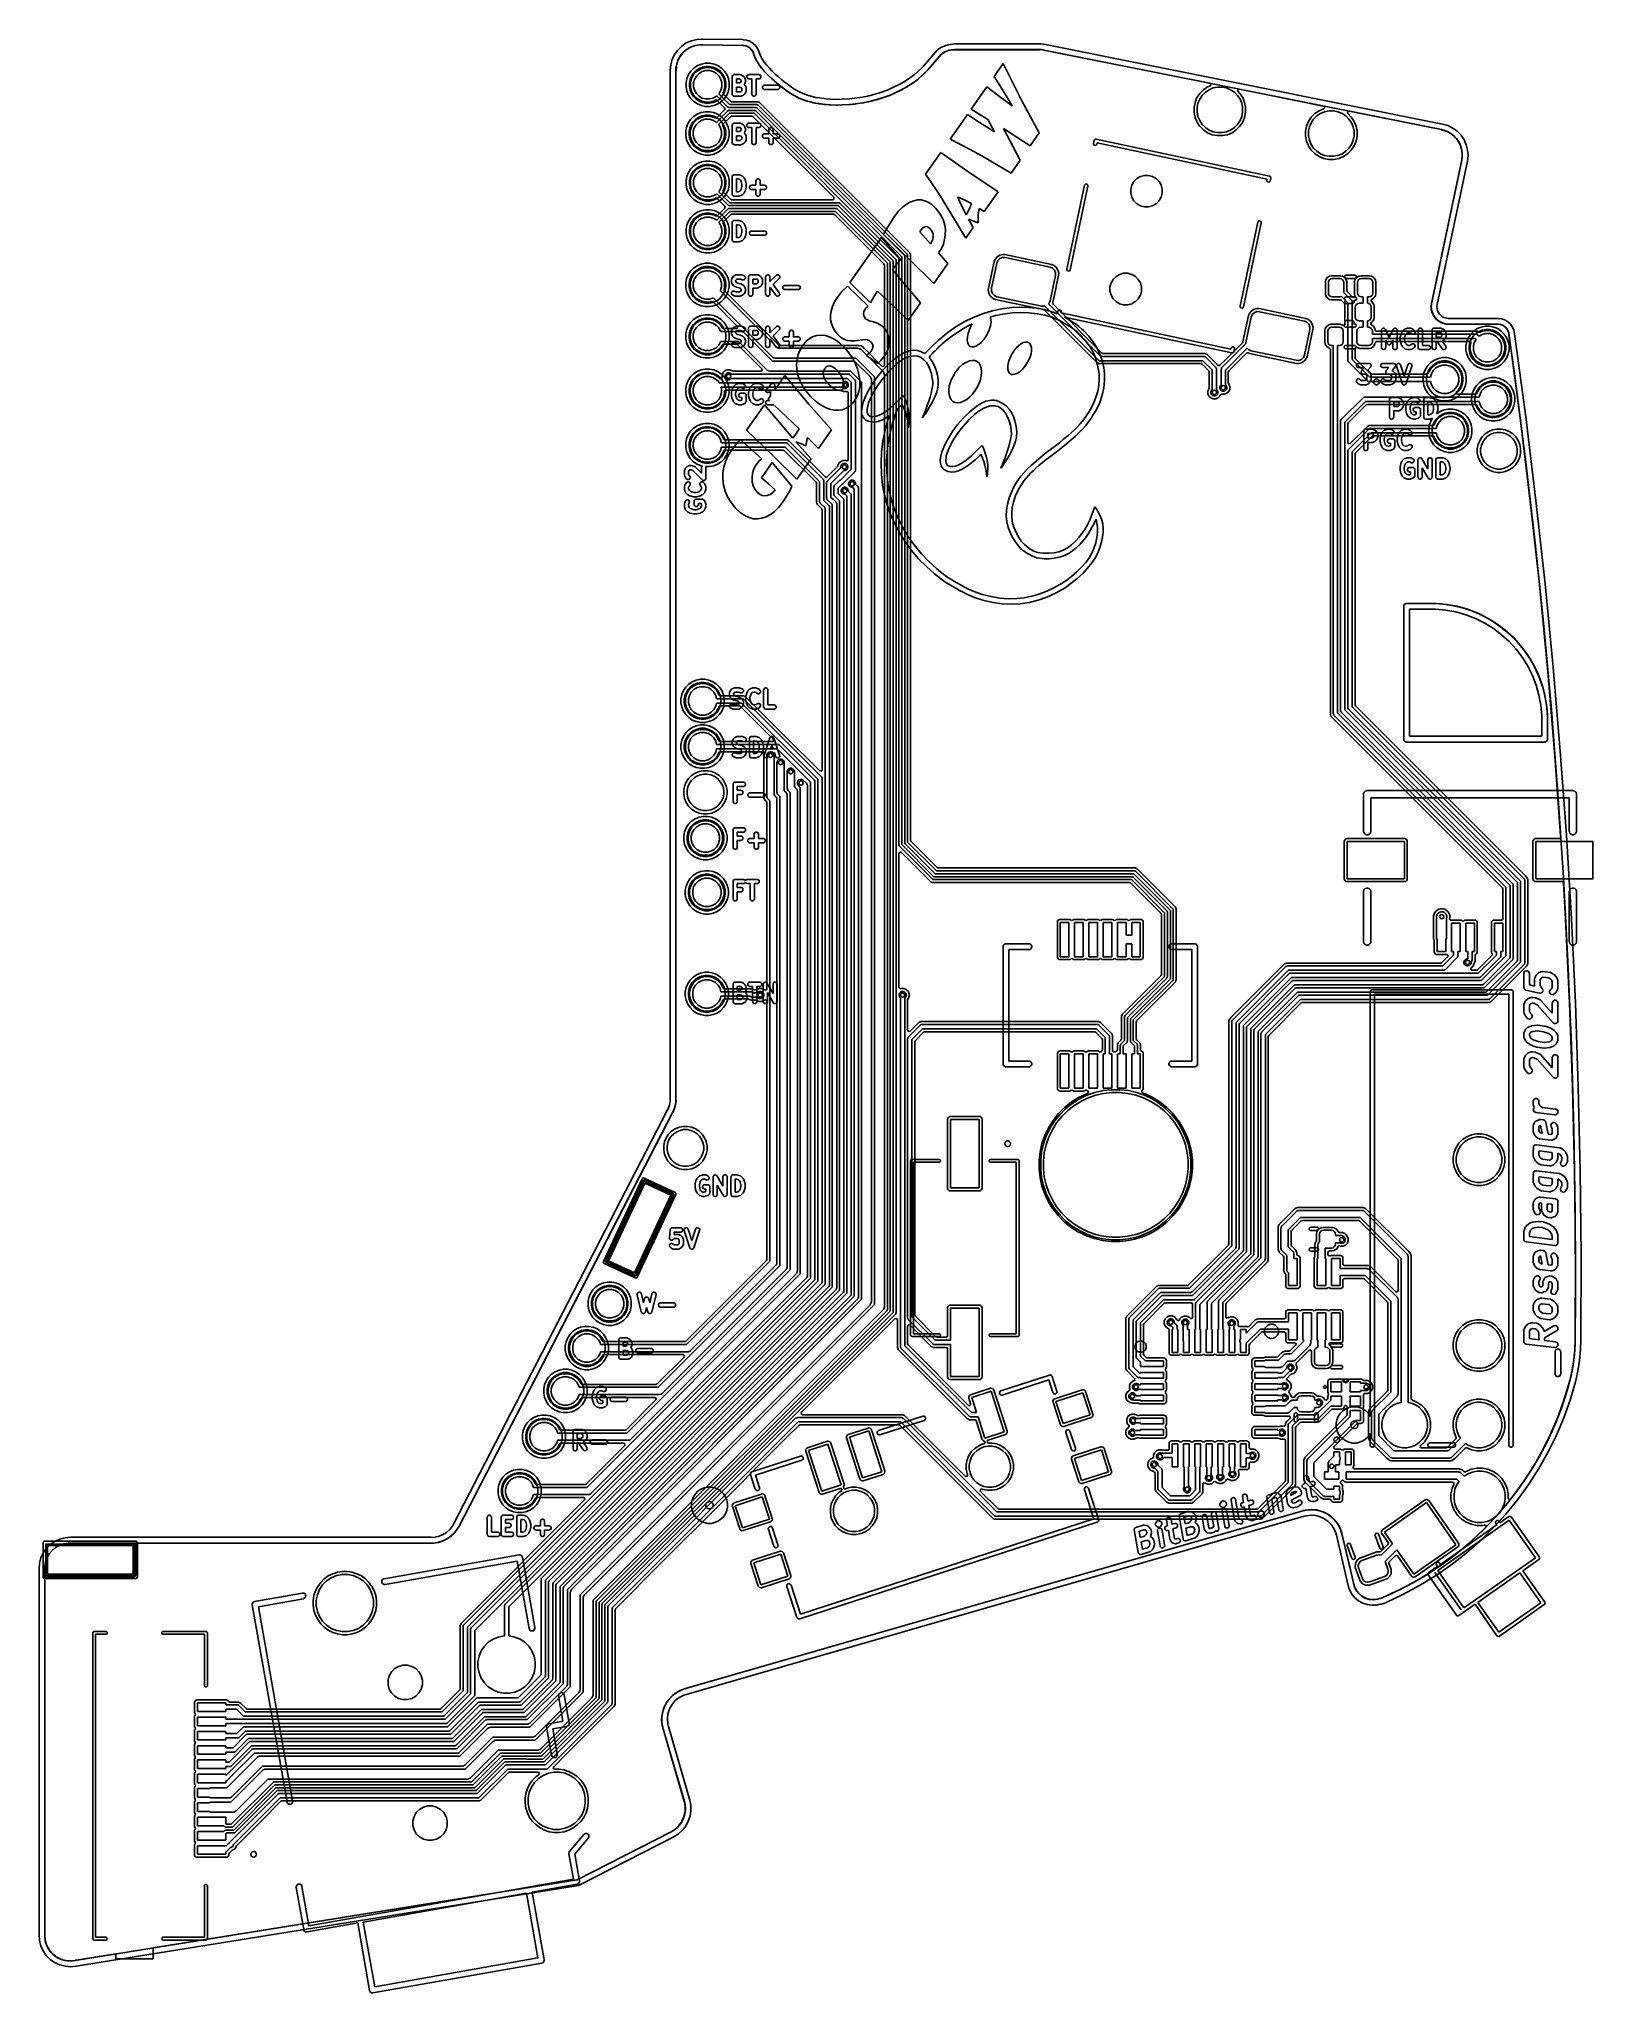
# Model space of a CAD drawing. Extents: x 117.4 to 171.8, y -136.1 to -67.8.
import ezdxf

# ---------------------------------------------------------------- set-up
doc = ezdxf.new("R2010")
doc.units = 0
doc.layers.add('BLACK', color=7, linetype='CONTINUOUS')

msp = doc.modelspace()

# ---------------------------------------------------------------- linework, layer by layer
at = {"layer": 'BLACK', "linetype": 'CONTINUOUS'}
for p, q in [((139.565401, -68.518328), (139.647973, -68.341819)), ((139.647973, -68.341819), (139.760631, -68.182817)), ((139.760631, -68.182817), (139.89978, -68.046394)), ((139.823863, -68.438999), (139.910632, -68.316534)), ((139.964648, -68.251735), (139.860997, -68.373341)), ((139.89978, -68.046394), (140.06098, -67.936904)), ((139.910632, -68.316534), (139.916419, -68.309745)), ((139.916419, -68.309745), (140.023602, -68.204661)), ((140.088281, -68.150509), (139.964648, -68.251735)), ((140.023602, -68.204661), (140.030496, -68.199016)), ((140.030496, -68.199016), (140.15467, -68.114675)), ((140.06098, -67.936904), (140.239088, -67.857839)), ((140.227951, -68.072893), (140.088281, -68.150509)), ((140.15467, -68.114675), (140.162456, -68.110347)), ((140.162456, -68.110347), (140.299659, -68.049441)), ((140.379201, -68.021365), (140.227951, -68.072893)), ((140.239088, -67.857839), (140.42842, -67.811722)), ((140.299659, -68.049441), (140.308091, -68.046568)), ((140.308091, -68.046568), (140.453936, -68.011044)), ((140.537206, -67.997567), (140.379201, -68.021365)), ((140.42842, -67.811722), (140.616935, -67.800386)), ((140.453936, -68.011044), (140.462748, -68.009717)), ((140.462748, -68.009717), (140.614631, -68.000583)), ((140.617064, -67.999939), (140.537206, -67.997567)), ((140.614631, -68.000583), (140.619092, -68.000516)), ((140.616935, -67.800386), (140.621408, -67.80001)), ((140.617461, -67.999862), (140.617063, -67.999957)), ((140.617063, -67.999957), (140.617064, -67.999939)), ((140.618592, -67.99999), (140.617461, -67.999862)), ((142.037839, -68.019979), (140.618592, -67.99999)), ((140.619092, -68.000516), (140.643966, -68.001247)), ((140.621408, -67.80001), (140.622862, -67.80003)), ((140.622862, -67.80003), (140.622937, -67.800026)), ((140.622937, -67.800026), (140.622937, -67.800031)), ((140.622937, -67.800031), (142.041408, -67.82001)), ((140.643966, -68.001247), (140.643966, -68.001246)), ((140.643966, -68.001246), (140.648022, -68.001366)), ((140.648022, -68.001366), (140.651754, -68.000956)), ((140.651754, -68.000956), (142.034141, -68.020427)), ((142.034141, -68.020427), (142.040809, -68.02097)), ((142.08785, -68.021354), (142.037839, -68.019979)), ((142.040809, -68.02097), (142.124268, -68.033441)), ((142.041408, -67.82001), (142.04224, -67.820103)), ((142.04224, -67.820103), (142.042539, -67.820032)), ((142.042539, -67.820032), (142.042539, -67.820033)), ((142.042539, -67.820033), (142.049121, -67.820879)), ((142.049121, -67.820879), (142.060888, -67.822205)), ((142.060888, -67.822205), (142.061505, -67.822471)), ((142.061505, -67.822471), (142.165896, -67.83589)), ((142.184978, -68.048368), (142.08785, -68.021354)), ((142.124268, -68.033441), (142.130198, -68.034328)), ((142.130198, -68.034328), (142.142011, -68.037614)), ((142.142011, -68.037614), (142.200309, -68.061864)), ((142.165896, -67.83589), (142.283447, -67.876514)), ((142.27261, -68.098211), (142.184978, -68.048368)), ((142.200309, -68.061864), (142.222896, -68.071259)), ((142.222896, -68.071259), (142.233551, -68.07732)), ((142.233551, -68.07732), (142.274731, -68.107985)), ((142.345475, -68.167885), (142.27261, -68.098211)), ((142.274731, -68.107985), (142.303815, -68.129643)), ((142.283447, -67.876514), (142.390273, -67.940205)), ((142.303815, -68.129643), (142.312678, -68.138118)), ((142.312678, -68.138118), (142.368088, -68.205965)), ((142.399189, -68.253199), (142.345475, -68.167885)), ((142.368088, -68.205965), (142.374622, -68.216342)), ((142.374622, -68.216342), (142.413124, -68.298345)), ((142.390273, -67.940205), (142.481905, -68.0243)), ((142.414955, -68.301078), (142.399189, -68.253199)), ((142.413124, -68.298345), (142.414697, -68.302082)), ((142.414697, -68.302082), (142.414786, -68.30232)), ((142.414786, -68.30232), (142.415477, -68.304294)), ((142.414952, -68.301079), (142.414955, -68.301078)), ((142.415526, -68.301959), (142.414952, -68.301079)), ((142.415477, -68.304294), (142.422983, -68.327251)), ((142.416367, -68.305112), (142.415526, -68.301959)), ((142.476367, -68.465112), (142.416367, -68.305112)), ((142.422983, -68.327251), (142.427438, -68.336061)), ((142.427438, -68.336061), (142.470785, -68.451651)), ((142.481905, -68.0243), (142.55451, -68.12528)), ((142.55451, -68.12528), (142.599697, -68.226882)), ((142.599697, -68.226882), (142.603633, -68.234888)), ((142.603633, -68.234888), (142.661789, -68.389971)), ((148.366576, -68.742001), (148.844075, -68.184921)), ((148.988627, -68.323593), (148.515926, -68.875079)), ((148.531907, -68.8572), (148.982078, -68.332001)), ((148.844075, -68.184921), (148.858229, -68.171358)), ((148.858229, -68.171358), (148.85969, -68.170616)), ((148.85969, -68.170616), (148.860441, -68.169671)), ((148.860441, -68.169671), (148.860442, -68.169672)), ((148.860442, -68.169672), (148.993923, -68.085921)), ((148.982078, -68.332001), (148.993456, -68.322197)), ((149.030512, -68.292481), (148.988627, -68.323593)), ((148.993456, -68.322197), (149.083702, -68.265574)), ((148.993923, -68.085921), (149.138751, -68.023824)), ((149.142951, -68.233558), (149.030512, -68.292481)), ((149.083702, -68.265574), (149.090564, -68.261979)), ((149.090564, -68.261979), (149.19966, -68.215203)), ((149.138751, -68.023824), (149.291441, -67.984874)), ((149.263151, -68.192734), (149.142951, -68.233558)), ((149.19966, -68.215203), (149.206983, -68.212715)), ((149.206983, -68.212715), (149.322022, -68.18337)), ((149.388218, -68.170993), (149.263151, -68.192734)), ((149.291441, -67.984874), (149.448318, -67.970011)), ((149.322022, -68.18337), (149.329648, -68.182045)), ((149.329648, -68.182045), (149.449146, -68.170722)), ((149.450552, -68.17), (149.388218, -68.170993)), ((149.448318, -67.970011), (149.448318, -67.970014)), ((149.448318, -67.970014), (149.448753, -67.970122)), ((149.448753, -67.970122), (149.45, -67.97)), ((149.449146, -68.170722), (149.453862, -68.1705)), ((149.45, -67.97), (152.4, -67.97)), ((152.4, -68.17), (149.450552, -68.17)), ((149.453862, -68.1705), (152.378519, -68.1705)), ((152.378519, -68.1705), (152.38349, -68.172727)), ((152.38349, -68.172727), (152.405152, -68.1705)), ((152.4, -67.97), (152.40111, -67.970109)), ((152.408362, -68.169176), (152.4, -68.17)), ((152.40111, -67.970109), (152.473592, -67.967452)), ((152.405152, -68.1705), (152.419991, -68.1705)), ((152.410226, -68.169476), (152.408362, -68.169176)), ((152.410227, -68.169476), (152.410226, -68.169476)), ((152.438925, -68.166537), (152.410227, -68.169476)), ((152.419991, -68.1705), (152.419992, -68.170499)), ((152.419992, -68.170499), (152.421496, -68.1702)), ((152.421496, -68.1702), (152.429419, -68.169272)), ((152.429419, -68.169272), (152.464462, -68.167987)), ((152.496598, -68.168218), (152.438925, -68.166537)), ((152.464462, -68.167987), (152.471009, -68.168177)), ((152.471009, -68.168177), (152.521721, -68.173007)), ((152.473592, -67.967452), (152.557089, -67.975404)), ((152.553552, -68.177453), (152.496598, -68.168218)), ((152.521721, -68.173007), (152.528199, -68.174057)), ((152.528199, -68.174057), (152.562404, -68.18194)), ((152.58118, -68.185758), (152.553552, -68.177453)), ((152.557089, -67.975404), (152.628241, -67.991805)), ((152.562404, -68.18194), (152.570358, -68.184491)), ((152.570358, -68.184491), (152.570685, -68.184626)), ((152.570685, -68.184626), (152.570688, -68.184628)), ((152.570688, -68.184628), (152.583294, -68.187149)), ((152.583015, -68.185813), (152.58118, -68.185757)), ((152.58118, -68.185757), (152.58118, -68.185758)), ((152.590388, -68.188058), (152.583015, -68.185813)), ((152.583294, -68.187149), (152.587871, -68.188292)), ((152.587871, -68.188292), (152.606822, -68.193996)), ((166.49038, -70.968056), (152.590388, -68.188058)), ((152.606822, -68.193996), (152.606825, -68.193995)), ((152.606825, -68.193995), (152.613403, -68.194197)), ((152.613403, -68.194197), (152.613374, -68.19513)), ((152.613374, -68.19513), (152.622409, -68.194972)), ((152.622409, -68.194972), (158.379574, -69.346404)), ((152.628241, -67.991805), (152.629612, -67.991942)), ((152.629612, -67.991942), (166.529611, -70.771942)), ((139.5, -68.9), (139.500436, -68.89557)), ((139.5, -104.87), (139.5, -68.9)), ((139.500436, -68.89557), (139.515548, -68.706711)), ((139.515548, -68.706711), (139.565401, -68.518328)), ((139.726123, -68.661649), (139.699204, -68.819152)), ((139.699204, -68.819152), (139.699996, -68.899041)), ((139.699995, -68.899041), (139.69993, -68.899292)), ((139.69993, -68.899292), (139.7, -68.9)), ((139.699996, -68.899041), (139.699995, -68.899041)), ((139.7, -68.9), (139.7, -104.87)), ((139.7005, -68.933264), (139.700502, -68.926406)), ((139.7005, -95.670677), (139.7005, -68.933264)), ((139.700502, -68.926406), (139.700753, -68.925964)), ((139.700513, -68.901009), (139.700514, -68.900784)), ((139.700753, -68.925964), (139.700513, -68.901009)), ((139.700514, -68.900784), (139.700535, -68.900732)), ((139.700535, -68.900732), (139.700672, -68.89683)), ((139.700672, -68.89683), (139.712825, -68.744949)), ((139.712825, -68.744949), (139.714327, -68.736159)), ((139.714327, -68.736159), (139.752728, -68.591054)), ((139.780633, -68.511448), (139.726123, -68.661649)), ((139.752728, -68.591054), (139.75577, -68.582671)), ((139.75577, -68.582671), (139.819371, -68.446716)), ((139.860997, -68.373341), (139.780633, -68.511448)), ((139.819371, -68.446716), (139.823863, -68.438999)), ((140.13974, -69.041738), (140.222512, -68.917861)), ((140.222512, -68.917861), (140.327861, -68.812512)), ((140.312879, -68.992024), (140.242839, -69.096846)), ((140.327877, -69.030058), (140.248559, -69.167442)), ((140.402024, -68.902879), (140.312879, -68.992024)), ((140.327861, -68.812512), (140.451738, -68.72974)), ((140.327883, -69.030051), (140.327877, -69.030058)), ((140.440051, -68.917883), (140.327883, -69.030051)), ((140.506846, -68.832839), (140.402024, -68.902879)), ((140.413323, -69.095619), (140.505619, -69.003323)), ((140.440058, -68.917877), (140.440051, -68.917883)), ((140.577442, -68.838559), (140.440058, -68.917877)), ((140.451738, -68.72974), (140.589384, -68.672725)), ((140.505619, -69.003323), (140.618658, -68.93806)), ((140.623319, -68.784595), (140.506846, -68.832839)), ((140.730677, -68.7975), (140.577442, -68.838559)), ((140.589384, -68.672725), (140.735507, -68.64366)), ((140.618658, -68.93806), (140.744737, -68.904278)), ((140.746965, -68.76), (140.623319, -68.784595)), ((140.730679, -68.7975), (140.730677, -68.7975)), ((140.889321, -68.7975), (140.730679, -68.7975)), ((140.735507, -68.64366), (140.884493, -68.64366)), ((140.744737, -68.904278), (140.875263, -68.904278)), ((140.873035, -68.76), (140.746965, -68.76)), ((140.996681, -68.784595), (140.873035, -68.76)), ((140.875263, -68.904278), (141.001342, -68.93806)), ((140.884493, -68.64366), (141.030616, -68.672725)), ((140.889322, -68.7975), (140.889321, -68.7975)), ((141.042557, -68.838559), (140.889322, -68.7975)), ((141.113154, -68.832839), (140.996681, -68.784595)), ((141.001342, -68.93806), (141.114381, -69.003323)), ((141.030616, -68.672725), (141.168262, -68.72974)), ((141.179941, -68.917877), (141.042557, -68.838559)), ((141.217976, -68.902879), (141.113154, -68.832839)), ((141.114381, -69.003323), (141.206677, -69.095619)), ((141.168262, -68.72974), (141.292139, -68.812512)), ((141.179948, -68.917883), (141.179941, -68.917877)), ((141.292116, -69.030051), (141.179948, -68.917883)), ((141.307121, -68.992024), (141.217976, -68.902879)), ((141.292122, -69.030058), (141.292116, -69.030051)), ((141.37144, -69.167442), (141.292122, -69.030058)), ((141.292139, -68.812512), (141.397488, -68.917861)), ((141.377161, -69.096846), (141.307121, -68.992024)), ((141.397488, -68.917861), (141.48026, -69.041738)), ((142.470785, -68.451651), (142.47117, -68.457064)), ((142.47117, -68.457064), (142.477749, -68.470222)), ((142.478681, -68.469819), (142.476367, -68.465112)), ((142.477749, -68.470222), (142.482918, -68.484006)), ((142.480557, -68.474721), (142.478681, -68.469819)), ((142.530557, -68.574721), (142.480557, -68.474721)), ((142.482918, -68.484006), (142.482919, -68.484007)), ((142.482919, -68.484007), (142.485514, -68.488191)), ((142.485514, -68.488191), (142.485511, -68.488192)), ((142.485511, -68.488192), (142.489864, -68.494453)), ((142.489864, -68.494453), (142.520453, -68.555633)), ((142.520453, -68.555633), (142.520452, -68.555633)), ((142.520452, -68.555633), (142.52366, -68.56205)), ((142.52366, -68.56205), (142.524651, -68.56753)), ((142.524651, -68.56753), (142.532527, -68.579782)), ((142.533425, -68.579278), (142.530557, -68.574721)), ((142.532527, -68.579782), (142.533735, -68.582198)), ((142.535882, -68.584076), (142.533425, -68.579278)), ((142.533735, -68.582198), (142.539049, -68.592825)), ((142.625882, -68.724076), (142.535882, -68.584076)), ((142.539049, -68.592825), (142.541643, -68.596168)), ((142.541643, -68.596168), (142.547134, -68.602505)), ((142.547134, -68.602505), (142.582603, -68.657677)), ((142.582603, -68.657677), (142.613604, -68.705901)), ((142.613604, -68.705901), (142.617544, -68.71203)), ((142.617544, -68.71203), (142.619034, -68.717172)), ((142.619034, -68.717172), (142.628277, -68.728726)), ((142.629091, -68.728131), (142.625882, -68.724076)), ((142.628277, -68.728726), (142.636272, -68.741162)), ((142.631913, -68.73247), (142.629091, -68.728131)), ((142.711913, -68.832469), (142.631913, -68.73247)), ((142.636272, -68.741162), (142.636274, -68.741163)), ((142.636274, -68.741163), (142.639693, -68.744706)), ((142.639693, -68.744706), (142.639675, -68.744722)), ((142.639675, -68.744722), (142.645211, -68.749893)), ((142.645211, -68.749893), (142.696254, -68.813696)), ((142.661789, -68.389971), (142.707033, -68.480459)), ((142.696254, -68.813696), (142.696253, -68.813696)), ((142.696253, -68.813696), (142.701325, -68.820036)), ((142.701325, -68.820036), (142.702593, -68.823478)), ((142.702593, -68.823478), (142.713739, -68.835553)), ((142.707033, -68.480459), (142.791319, -68.61157)), ((142.714385, -68.835003), (142.711913, -68.832469)), ((142.713739, -68.835553), (142.714833, -68.83692)), ((142.71652, -68.837828), (142.714385, -68.835003)), ((142.714833, -68.83692), (142.714849, -68.836939)), ((142.714849, -68.836939), (142.724009, -68.84839)), ((142.835881, -68.967135), (142.71652, -68.837828)), ((142.724009, -68.84839), (142.727777, -68.851562)), ((142.727777, -68.851562), (142.727427, -68.851977)), ((142.727427, -68.851977), (142.73273, -68.856127)), ((142.73273, -68.856127), (142.791245, -68.919519)), ((142.791245, -68.919519), (142.835186, -68.967121)), ((142.791319, -68.61157), (142.865884, -68.704776)), ((142.835186, -68.967121), (142.835816, -68.967817)), ((142.835816, -68.967817), (142.900081, -69.040115)), ((142.915259, -69.056436), (142.835881, -68.967135)), ((142.865884, -68.704776), (142.98348, -68.832172)), ((142.98348, -68.832172), (142.984048, -68.832923)), ((142.984048, -68.832923), (142.984741, -68.833564)), ((142.984741, -68.833564), (143.061458, -68.919871)), ((143.061458, -68.919871), (143.187135, -69.035881)), ((148.045596, -69.043427), (148.241142, -68.867435)), ((148.376896, -69.01433), (148.176896, -69.194329)), ((148.195618, -69.178151), (148.364403, -69.026245)), ((148.241142, -68.867435), (148.366576, -68.742001)), ((148.364403, -69.026245), (148.366928, -69.0252)), ((148.366928, -69.0252), (148.37919, -69.012937)), ((148.378671, -69.012384), (148.376896, -69.01433)), ((148.380711, -69.010711), (148.378671, -69.012384)), ((148.37919, -69.012937), (148.39209, -69.001328)), ((148.510711, -68.880711), (148.380711, -69.010711)), ((148.39209, -69.001328), (148.392093, -69.00132)), ((148.392093, -69.00132), (148.393744, -68.999112)), ((148.393744, -68.999112), (148.398443, -68.993683)), ((148.398443, -68.993683), (148.499743, -68.892384)), ((148.499743, -68.892384), (148.503295, -68.890583)), ((148.503295, -68.890583), (148.513795, -68.878332)), ((148.51315, -68.877737), (148.510711, -68.880711)), ((148.515926, -68.875079), (148.51315, -68.877737)), ((148.513795, -68.878332), (148.5252, -68.866928)), ((148.5252, -68.866928), (148.525201, -68.866924)), ((148.525201, -68.866924), (148.527938, -68.86283)), ((148.527938, -68.86283), (148.528303, -68.863074)), ((148.528303, -68.863074), (148.531907, -68.8572)), ((150.835865, -69.103731), (151.148732, -68.65691)), ((151.148732, -68.65691), (151.803948, -69.95835)), ((140.05366, -69.325507), (140.082725, -69.179384)), ((140.05366, -69.336965), (140.05366, -69.325507)), ((140.05366, -69.474493), (140.05366, -69.336965)), ((140.082725, -69.620616), (140.05366, -69.474493)), ((140.082725, -69.179384), (140.13974, -69.041738)), ((140.13974, -69.758262), (140.082725, -69.620616)), ((140.194595, -69.213319), (140.17, -69.336965)), ((140.17, -69.336965), (140.17, -69.463035)), ((140.17, -69.463035), (140.194595, -69.586681)), ((140.242839, -69.096846), (140.194595, -69.213319)), ((140.194595, -69.586681), (140.242839, -69.703154)), ((140.248559, -69.167442), (140.2075, -69.320677)), ((140.2075, -69.320677), (140.2075, -69.479322)), ((140.2075, -69.479322), (140.248559, -69.632557)), ((140.242839, -69.703154), (140.312879, -69.807976)), ((140.248559, -69.632557), (140.327877, -69.769941)), ((140.314278, -69.334737), (140.34806, -69.208658)), ((140.314278, -69.465263), (140.314278, -69.334737)), ((140.34806, -69.591342), (140.314278, -69.465263)), ((140.34806, -69.208658), (140.413323, -69.095619)), ((140.413323, -69.704381), (140.34806, -69.591342)), ((140.505619, -69.796677), (140.413323, -69.704381)), ((141.206677, -69.704381), (141.19645, -69.714608)), ((141.19645, -69.714608), (141.574441, -70.092599)), ((141.206677, -69.095619), (141.27194, -69.208658)), ((141.27194, -69.591342), (141.206677, -69.704381)), ((141.27194, -69.208658), (141.305722, -69.334737)), ((141.305722, -69.465263), (141.27194, -69.591342)), ((141.305722, -69.334737), (141.305722, -69.465263)), ((141.307121, -69.807976), (141.377161, -69.703154)), ((141.342898, -69.695389), (141.349596, -69.670391)), ((141.357543, -69.730744), (141.342898, -69.695389)), ((141.349596, -69.670391), (141.371441, -69.632556)), ((141.371441, -69.167444), (141.37144, -69.167442)), ((141.4125, -69.320679), (141.371441, -69.167444)), ((141.371441, -69.632556), (141.4125, -69.479321)), ((141.425405, -69.213319), (141.377161, -69.096846)), ((141.377161, -69.703154), (141.425405, -69.586681)), ((141.4125, -69.479321), (141.4125, -69.320679)), ((141.45, -69.336965), (141.425405, -69.213319)), ((141.425405, -69.586681), (141.45, -69.463035)), ((141.45, -69.463035), (141.45, -69.336965)), ((141.48026, -69.041738), (141.537275, -69.179384)), ((141.537275, -69.620616), (141.48026, -69.758262)), ((141.537275, -69.179384), (141.56634, -69.325507)), ((141.56634, -69.474493), (141.537275, -69.620616)), ((141.56634, -69.325507), (141.56634, -69.474493)), ((141.666541, -69.118771), (141.667982, -69.104139)), ((141.666541, -69.718771), (141.666541, -69.118771)), ((141.667982, -69.104139), (141.679181, -69.077103)), ((141.679181, -69.077103), (141.699873, -69.056411)), ((141.699873, -69.056411), (141.726909, -69.045212)), ((141.726909, -69.045212), (141.741541, -69.043771)), ((141.741541, -69.043771), (141.941541, -69.043771)), ((141.923837, -69.193771), (141.816541, -69.193771)), ((141.816541, -69.193771), (141.816541, -69.329485)), ((141.816541, -69.329485), (141.923837, -69.329485)), ((141.92937, -69.479485), (141.816541, -69.479485)), ((141.816541, -69.479485), (141.816541, -69.643771)), ((141.816541, -69.643771), (141.952408, -69.643771)), ((141.954255, -69.20898), (141.923837, -69.193771)), ((141.923837, -69.329485), (141.954255, -69.314275)), ((141.98674, -69.498608), (141.92937, -69.479485)), ((141.941541, -69.043771), (141.956173, -69.045212)), ((141.952408, -69.643771), (141.982826, -69.628561)), ((141.965615, -69.22034), (141.954255, -69.20898)), ((141.954255, -69.314275), (141.965615, -69.302915)), ((141.956173, -69.045212), (141.958662, -69.046243)), ((141.958662, -69.046243), (141.96135, -69.046434)), ((141.96135, -69.046434), (141.975082, -69.051689)), ((141.980826, -69.250761), (141.965615, -69.22034)), ((141.965615, -69.302915), (141.980826, -69.272495)), ((141.975082, -69.051689), (142.032225, -69.08026)), ((141.980826, -69.272495), (141.980826, -69.250761)), ((141.982826, -69.628561), (141.994186, -69.617201)), ((141.994187, -69.506055), (141.98674, -69.498608)), ((141.994186, -69.617201), (142.009398, -69.586779)), ((142.009398, -69.536476), (141.994187, -69.506055)), ((142.009398, -69.586779), (142.009398, -69.536476)), ((142.032225, -69.08026), (142.038522, -69.084223)), ((142.038522, -69.084223), (142.040353, -69.084982)), ((142.040353, -69.084982), (142.042412, -69.086672)), ((142.042412, -69.086672), (142.044668, -69.088092)), ((142.044668, -69.088092), (142.045966, -69.089589)), ((142.045966, -69.089589), (142.051718, -69.09431)), ((142.051718, -69.09431), (142.080289, -69.122882)), ((142.080289, -69.122882), (142.085009, -69.128634)), ((142.10886, -69.71466), (142.080289, -69.743232)), ((142.085009, -69.128634), (142.086505, -69.129931)), ((142.086505, -69.129931), (142.087924, -69.132185)), ((142.087924, -69.132185), (142.089616, -69.134247)), ((142.089616, -69.389009), (142.089461, -69.389197)), ((142.089461, -69.389197), (142.108859, -69.408595)), ((142.089616, -69.134247), (142.090374, -69.136077)), ((142.090373, -69.387179), (142.089616, -69.389009)), ((142.094337, -69.380883), (142.090373, -69.387179)), ((142.090374, -69.136077), (142.094337, -69.142373)), ((142.094337, -69.142373), (142.122908, -69.199517)), ((142.122908, -69.323741), (142.094337, -69.380883)), ((142.108859, -69.408595), (142.113579, -69.414347)), ((142.11358, -69.708908), (142.10886, -69.71466)), ((142.113579, -69.414347), (142.115075, -69.415644)), ((142.115075, -69.707612), (142.11358, -69.708908)), ((142.115075, -69.415644), (142.116494, -69.417898)), ((142.116493, -69.705358), (142.115075, -69.707612)), ((142.118187, -69.703295), (142.116493, -69.705358)), ((142.116494, -69.417898), (142.118186, -69.41996)), ((142.118186, -69.41996), (142.118944, -69.42179)), ((142.118945, -69.701463), (142.118187, -69.703295)), ((142.118944, -69.42179), (142.122908, -69.428087)), ((142.122908, -69.695169), (142.118945, -69.701463)), ((142.122908, -69.199517), (142.128163, -69.213249)), ((142.128163, -69.310009), (142.122908, -69.323741)), ((142.122908, -69.428087), (142.15148, -69.485229)), ((142.15148, -69.638027), (142.122908, -69.695169)), ((142.128163, -69.213249), (142.128353, -69.215935)), ((142.128353, -69.307321), (142.128163, -69.310009)), ((142.128353, -69.215935), (142.129385, -69.218425)), ((142.129385, -69.304832), (142.128353, -69.307321)), ((142.129385, -69.218425), (142.130826, -69.233057)), ((142.130826, -69.2902), (142.129385, -69.304832)), ((142.130826, -69.233057), (142.130826, -69.2902)), ((142.15148, -69.485229), (142.156735, -69.498961)), ((142.156735, -69.624295), (142.15148, -69.638027)), ((142.156735, -69.498961), (142.156926, -69.50165)), ((142.156926, -69.621605), (142.156735, -69.624295)), ((142.156926, -69.50165), (142.157957, -69.504139)), ((142.157957, -69.619117), (142.156926, -69.621605)), ((142.157957, -69.504139), (142.159398, -69.518771)), ((142.159398, -69.604485), (142.157957, -69.619117)), ((142.159398, -69.518771), (142.159398, -69.604485)), ((142.182267, -69.104139), (142.193466, -69.077103)), ((142.182267, -69.133403), (142.182267, -69.104139)), ((142.193466, -69.160439), (142.182267, -69.133403)), ((142.193466, -69.077103), (142.214158, -69.056411)), ((142.214158, -69.181131), (142.193466, -69.160439)), ((142.214158, -69.056411), (142.241194, -69.045212)), ((142.241194, -69.19233), (142.214158, -69.181131)), ((142.241194, -69.045212), (142.255826, -69.043771)), ((142.255826, -69.193771), (142.241194, -69.19233)), ((142.255826, -69.043771), (142.598684, -69.043771)), ((142.352255, -69.193771), (142.255826, -69.193771)), ((142.352255, -69.718771), (142.352255, -69.193771)), ((142.598684, -69.193771), (142.502255, -69.193771)), ((142.502255, -69.193771), (142.502255, -69.718771)), ((142.598684, -69.043771), (142.613316, -69.045212)), ((142.613316, -69.19233), (142.598684, -69.193771)), ((142.613316, -69.045212), (142.640352, -69.056411)), ((142.640352, -69.181131), (142.613316, -69.19233)), ((142.640352, -69.056411), (142.661044, -69.077103)), ((142.661044, -69.160439), (142.640352, -69.181131)), ((142.661044, -69.077103), (142.672243, -69.104139)), ((142.672243, -69.133403), (142.661044, -69.160439)), ((142.672243, -69.104139), (142.672243, -69.133403)), ((142.725125, -69.475568), (142.736324, -69.448532)), ((142.725125, -69.504832), (142.725125, -69.475568)), ((142.736324, -69.531868), (142.725125, -69.504832)), ((142.736324, -69.448532), (142.757016, -69.42784)), ((142.757016, -69.55256), (142.736324, -69.531868)), ((142.757016, -69.42784), (142.784052, -69.416641)), ((142.784052, -69.563759), (142.757016, -69.55256)), ((142.784052, -69.416641), (142.798684, -69.4152)), ((142.798684, -69.5652), (142.784052, -69.563759)), ((142.798684, -69.4152), (143.255827, -69.4152)), ((143.255827, -69.5652), (142.798684, -69.5652)), ((142.900081, -69.040115), (142.904171, -69.04636)), ((142.904171, -69.04636), (142.904246, -69.046306)), ((142.904246, -69.046306), (142.907142, -69.050286)), ((142.907142, -69.050286), (142.907143, -69.050288)), ((142.907143, -69.050288), (142.916376, -69.058811)), ((142.918887, -69.059789), (142.915259, -69.056436)), ((142.916376, -69.058811), (142.919822, -69.062323)), ((142.922172, -69.06348), (142.918887, -69.059789)), ((142.919822, -69.062323), (142.928167, -69.07171)), ((143.052172, -69.18348), (142.922172, -69.06348)), ((142.928167, -69.07171), (142.932098, -69.074685)), ((142.932098, -69.074685), (142.932042, -69.074758)), ((142.932042, -69.074758), (142.938206, -69.078962)), ((142.938206, -69.078962), (143.033795, -69.167197)), ((143.033795, -69.167197), (143.037863, -69.170952)), ((143.037863, -69.170952), (143.03829, -69.171833)), ((143.03829, -69.171833), (143.052515, -69.184477)), ((143.052923, -69.184048), (143.052172, -69.18348)), ((143.052515, -69.184477), (143.05285, -69.184786)), ((143.05285, -69.184786), (143.05285, -69.184787)), ((143.05285, -69.184787), (143.067998, -69.198769)), ((143.053564, -69.184741), (143.052923, -69.184048)), ((143.143564, -69.264741), (143.053564, -69.184741)), ((143.067998, -69.198769), (143.071575, -69.20142)), ((143.071575, -69.20142), (143.12924, -69.252677)), ((143.12924, -69.252677), (143.129822, -69.253807)), ((143.129822, -69.253807), (143.14414, -69.265922)), ((143.144552, -69.265459), (143.143564, -69.264741)), ((143.14414, -69.265922), (143.144604, -69.266334)), ((143.145406, -69.266339), (143.144552, -69.265459)), ((143.144604, -69.266334), (143.144604, -69.266335)), ((143.144604, -69.266335), (143.159126, -69.279244)), ((143.275406, -69.376339), (143.145406, -69.266339)), ((143.159126, -69.279244), (143.163775, -69.282536)), ((143.163775, -69.282536), (143.261457, -69.36519)), ((143.187135, -69.035881), (143.275514, -69.114439)), ((143.255827, -69.4152), (143.270459, -69.416641)), ((143.270459, -69.563759), (143.255827, -69.5652)), ((143.261457, -69.36519), (143.262519, -69.367057)), ((143.262519, -69.367057), (143.276677, -69.378069)), ((143.270459, -69.416641), (143.297495, -69.42784)), ((143.297495, -69.55256), (143.270459, -69.563759)), ((143.277108, -69.377513), (143.275406, -69.376339)), ((143.275514, -69.114439), (143.403027, -69.222335)), ((143.276677, -69.378069), (143.290344, -69.389633)), ((143.278606, -69.378935), (143.277108, -69.377513)), ((143.368606, -69.448936), (143.278606, -69.378935)), ((143.290344, -69.389633), (143.290348, -69.389634)), ((143.290348, -69.389634), (143.291117, -69.390061)), ((143.291117, -69.390061), (143.297586, -69.394331)), ((143.297495, -69.42784), (143.318187, -69.448532)), ((143.318187, -69.531868), (143.297495, -69.55256)), ((143.297586, -69.394331), (143.348752, -69.434127)), ((143.318187, -69.448532), (143.329386, -69.475568)), ((143.329386, -69.504832), (143.318187, -69.531868)), ((143.329386, -69.475568), (143.329386, -69.504832)), ((143.348752, -69.434127), (143.348751, -69.434127)), ((143.348751, -69.434127), (143.352739, -69.437228)), ((143.352739, -69.437228), (143.352879, -69.43747)), ((143.352879, -69.43747), (143.368508, -69.449492)), ((143.368508, -69.449492), (143.375739, -69.455116)), ((143.368837, -69.449081), (143.368606, -69.448936)), ((143.369029, -69.449262), (143.368837, -69.449081)), ((143.499029, -69.549262), (143.369029, -69.449262)), ((143.375739, -69.455116), (143.387276, -69.46409)), ((143.387276, -69.46409), (143.388405, -69.464797)), ((143.388405, -69.464797), (143.479192, -69.534634)), ((143.403027, -69.222335), (143.491204, -69.290917)), ((143.479192, -69.534634), (143.479191, -69.534634)), ((143.479191, -69.534634), (143.483382, -69.537858)), ((143.483382, -69.537858), (143.483707, -69.538405)), ((143.483707, -69.538405), (143.499206, -69.55003)), ((143.491204, -69.290917), (143.620515, -69.390386)), ((143.499546, -69.549584), (143.499029, -69.549262)), ((143.499206, -69.55003), (143.504088, -69.553785)), ((143.5, -69.55), (143.499546, -69.549584)), ((143.58, -69.61), (143.5, -69.55)), ((143.504088, -69.553785), (143.516906, -69.563645)), ((143.516906, -69.563645), (143.519422, -69.565191)), ((143.519422, -69.565191), (143.565288, -69.599591)), ((143.565288, -69.599591), (143.566358, -69.601251)), ((143.566358, -69.601251), (143.581217, -69.611538)), ((143.581628, -69.610988), (143.58, -69.61)), ((143.581217, -69.611538), (143.595693, -69.622395)), ((143.583079, -69.612219), (143.581628, -69.610988)), ((143.713079, -69.702219), (143.583079, -69.612219)), ((143.595693, -69.622395), (143.595695, -69.622395)), ((143.595695, -69.622395), (143.596036, -69.622559)), ((143.596036, -69.622559), (143.602881, -69.626536)), ((143.602881, -69.626536), (143.700548, -69.694152)), ((143.620515, -69.390386), (143.698485, -69.448864)), ((143.698485, -69.448864), (143.822868, -69.534975)), ((143.700548, -69.694152), (143.703718, -69.698144)), ((143.703718, -69.698144), (143.716864, -69.705447)), ((143.717384, -69.704612), (143.713079, -69.702219)), ((143.716864, -69.705447), (143.729231, -69.714009)), ((143.721436, -69.707416), (143.717384, -69.704612)), ((143.810966, -69.757155), (143.721436, -69.707416)), ((143.729231, -69.714009), (143.729235, -69.714009)), ((143.729235, -69.714009), (143.733753, -69.71597)), ((143.822868, -69.534975), (143.908564, -69.582584)), ((143.908564, -69.582584), (143.909063, -69.582929)), ((143.909063, -69.582929), (143.909614, -69.583176)), ((143.909614, -69.583176), (144.04559, -69.660876)), ((144.04559, -69.660876), (144.148293, -69.70756)), ((144.148293, -69.70756), (144.29978, -69.764367)), ((146.672386, -69.723852), (146.859127, -69.664882)), ((146.859127, -69.664882), (147.122765, -69.577002)), ((147.122765, -69.577002), (147.287139, -69.49965)), ((147.37258, -69.680482), (147.20258, -69.760482)), ((147.22161, -69.752077), (147.355066, -69.689276)), ((147.287139, -69.49965), (147.533798, -69.381253)), ((147.355066, -69.689276), (147.355467, -69.689254)), ((147.355467, -69.689254), (147.373172, -69.680755)), ((147.372913, -69.680282), (147.37258, -69.680482)), ((147.373273, -69.680152), (147.372913, -69.680282)), ((147.373172, -69.680755), (147.390881, -69.672422)), ((147.623273, -69.560153), (147.373273, -69.680152)), ((147.390881, -69.672421), (147.394174, -69.670872)), ((147.390881, -69.672422), (147.390881, -69.672421)), ((147.394174, -69.670872), (147.395791, -69.669897)), ((147.395791, -69.669897), (147.608504, -69.567796)), ((147.533798, -69.381253), (147.688121, -69.294446)), ((147.608504, -69.567796), (147.611848, -69.567394)), ((147.611848, -69.567394), (147.626426, -69.559193)), ((147.626052, -69.558465), (147.623273, -69.560153)), ((147.629026, -69.557158), (147.626052, -69.558465)), ((147.626426, -69.559193), (147.641511, -69.551953)), ((147.789026, -69.467157), (147.629026, -69.557158)), ((147.641511, -69.551953), (147.641513, -69.55195)), ((147.641513, -69.55195), (147.645455, -69.548992)), ((147.645455, -69.548992), (147.645883, -69.549562)), ((147.645883, -69.549562), (147.650973, -69.545384)), ((147.650973, -69.545384), (147.774811, -69.475726)), ((147.688121, -69.294446), (147.911678, -69.148649)), ((147.774811, -69.475726), (147.778155, -69.4751)), ((147.778155, -69.4751), (147.792141, -69.465978)), ((147.791712, -69.465277), (147.789026, -69.467157)), ((147.794627, -69.463761), (147.791712, -69.465277)), ((147.792141, -69.465978), (147.806695, -69.457792)), ((148.024627, -69.313761), (147.794627, -69.463761)), ((147.806695, -69.457792), (147.806696, -69.457789)), ((147.806696, -69.457789), (147.810435, -69.454584)), ((147.810435, -69.454584), (147.81086, -69.45508)), ((147.81086, -69.45508), (147.815711, -69.450605)), ((147.815711, -69.450605), (148.011976, -69.322607)), ((147.911678, -69.148649), (148.045596, -69.043427)), ((148.011976, -69.322607), (148.016372, -69.321376)), ((148.016372, -69.321376), (148.028612, -69.311758)), ((148.028067, -69.311001), (148.024627, -69.313761)), ((148.031782, -69.308632), (148.028067, -69.311001)), ((148.028612, -69.311758), (148.041645, -69.303259)), ((148.171782, -69.198632), (148.031782, -69.308632)), ((148.041645, -69.303259), (148.041645, -69.303257)), ((148.041645, -69.303257), (148.041647, -69.303257)), ((148.041647, -69.303257), (148.045167, -69.299815)), ((148.045167, -69.299815), (148.045346, -69.299998)), ((148.045346, -69.299998), (148.050256, -69.294751)), ((148.050256, -69.294751), (148.1591, -69.209231)), ((148.1591, -69.209231), (148.162372, -69.208074)), ((148.162372, -69.208074), (148.174735, -69.196946)), ((148.174203, -69.196311), (148.171782, -69.198632)), ((148.176896, -69.194329), (148.174203, -69.196311)), ((148.174735, -69.196946), (148.18781, -69.186674)), ((148.18781, -69.186674), (148.187812, -69.18667)), ((148.187812, -69.18667), (148.191017, -69.182931)), ((148.191017, -69.182931), (148.191489, -69.183335)), ((148.191489, -69.183335), (148.195618, -69.178151)), ((150.028322, -70.257021), (150.58019, -69.468872)), ((150.58019, -69.468872), (150.97326, -69.769134)), ((151.120604, -69.549645), (150.835865, -69.103731)), ((151.46782, -70.137716), (151.120604, -69.549645)), ((158.031719, -69.700767), (157.932941, -69.848601)), ((158.157441, -69.575045), (158.031719, -69.700767)), ((158.114329, -69.768563), (158.225237, -69.657655)), ((158.305275, -69.476267), (158.157441, -69.575045)), ((158.225237, -69.657655), (158.35565, -69.570516)), ((158.388902, -69.441627), (158.305275, -69.476267)), ((158.35565, -69.570516), (158.500558, -69.510493)), ((158.379574, -69.346404), (158.41137, -69.367698)), ((158.397502, -69.437036), (158.388902, -69.441627)), ((158.418796, -69.405239), (158.397502, -69.437036)), ((158.41137, -69.367698), (158.418796, -69.405239)), ((158.500558, -69.510493), (158.654391, -69.479894)), ((158.654391, -69.479894), (158.811239, -69.479894)), ((158.811239, -69.479894), (158.965072, -69.510493)), ((158.965072, -69.510493), (159.10998, -69.570516)), ((159.10998, -69.570516), (159.240393, -69.657655)), ((159.240393, -69.657655), (159.351301, -69.768563)), ((159.356667, -69.602814), (159.371312, -69.567459)), ((159.371312, -69.638169), (159.356667, -69.602814)), ((159.371312, -69.567459), (159.406667, -69.552814)), ((159.43391, -69.700767), (159.371312, -69.638169)), ((159.406667, -69.552814), (159.416473, -69.553785)), ((159.416473, -69.553785), (162.359972, -70.142484)), ((159.532688, -69.8486), (159.43391, -69.700767)), ((140.222512, -69.882139), (140.13974, -69.758262)), ((140.327861, -69.987488), (140.222512, -69.882139)), ((140.312879, -69.807976), (140.402024, -69.897121)), ((140.451738, -70.07026), (140.327861, -69.987488)), ((140.327877, -69.769941), (140.327883, -69.769948)), ((140.327883, -69.769948), (140.440051, -69.882116)), ((140.402024, -69.897121), (140.506846, -69.967161)), ((140.440051, -69.882116), (140.440058, -69.882122)), ((140.440058, -69.882122), (140.576888, -69.96112)), ((140.441738, -70.42974), (140.579384, -70.372725)), ((140.589384, -70.127275), (140.451738, -70.07026)), ((140.618658, -69.86194), (140.505619, -69.796677)), ((140.506846, -69.967161), (140.623319, -70.015405)), ((140.576888, -69.96112), (140.577444, -69.961441)), ((140.577444, -69.961441), (140.730679, -70.0025)), ((140.579384, -70.372725), (140.725507, -70.34366)), ((140.735507, -70.15634), (140.589384, -70.127275)), ((140.744737, -69.895722), (140.618658, -69.86194)), ((140.623319, -70.015405), (140.746965, -70.04)), ((140.725507, -70.34366), (140.874493, -70.34366)), ((140.730679, -70.0025), (140.730683, -70.0025)), ((140.730683, -70.0025), (140.889317, -70.0025)), ((140.884493, -70.15634), (140.735507, -70.15634)), ((140.875263, -69.895722), (140.744737, -69.895722)), ((140.746965, -70.04), (140.873035, -70.04)), ((140.873035, -70.04), (140.996681, -70.015405)), ((140.874493, -70.34366), (141.020616, -70.372725)), ((141.001342, -69.86194), (140.875263, -69.895722)), ((141.030616, -70.127275), (140.884493, -70.15634)), ((140.889317, -70.0025), (140.889321, -70.0025)), ((140.889321, -70.0025), (141.042556, -69.961441)), ((140.996681, -70.015405), (141.113154, -69.967161)), ((141.114381, -69.796677), (141.001342, -69.86194)), ((141.020616, -70.372725), (141.158262, -70.42974)), ((141.168262, -70.07026), (141.030616, -70.127275)), ((141.042556, -69.961441), (141.08039, -69.939596)), ((141.08039, -69.939596), (141.118329, -69.934601)), ((141.113154, -69.967161), (141.217976, -69.897121)), ((141.124608, -69.78645), (141.114381, -69.796677)), ((141.114608, -70.71355), (141.517478, -70.31068)), ((141.118329, -69.934601), (141.140744, -69.947543)), ((141.517478, -70.17932), (141.124608, -69.78645)), ((141.402845, -70.280354), (141.130744, -70.552455)), ((141.140744, -69.947543), (141.402845, -70.209644)), ((141.292139, -69.987488), (141.168262, -70.07026)), ((141.574441, -70.397401), (141.18645, -70.785392)), ((141.217976, -69.897121), (141.307121, -69.807976)), ((141.397488, -69.882139), (141.292139, -69.987488)), ((141.602253, -69.975454), (141.357543, -69.730744)), ((141.48026, -69.758262), (141.397488, -69.882139)), ((141.402845, -70.209644), (141.41749, -70.244999)), ((141.41749, -70.244999), (141.402845, -70.280354)), ((141.533959, -70.190332), (141.517478, -70.17932)), ((141.517478, -70.31068), (141.533958, -70.299668)), ((141.533958, -70.299668), (141.533959, -70.299668)), ((141.553399, -70.194199), (141.533959, -70.190332)), ((141.533959, -70.299668), (141.553399, -70.295801)), ((142.516041, -70.194199), (141.553399, -70.194199)), ((141.553399, -70.295801), (142.452917, -70.295801)), ((141.574441, -70.092599), (142.537083, -70.092599)), ((142.431875, -70.397401), (141.574441, -70.397401)), ((141.637608, -69.990099), (141.602253, -69.975454)), ((142.567576, -69.990099), (141.637608, -69.990099)), ((141.667982, -69.733403), (141.666541, -69.718771)), ((141.679181, -69.760439), (141.667982, -69.733403)), ((141.699873, -69.781131), (141.679181, -69.760439)), ((141.726909, -69.79233), (141.699873, -69.781131)), ((141.741541, -69.793771), (141.726909, -69.79233)), ((141.970112, -69.793771), (141.741541, -69.793771)), ((141.984744, -69.79233), (141.970112, -69.793771)), ((141.987233, -69.791298), (141.984744, -69.79233)), ((141.989921, -69.791108), (141.987233, -69.791298)), ((142.003653, -69.785853), (141.989921, -69.791108)), ((142.060796, -69.757282), (142.003653, -69.785853)), ((142.067093, -69.753318), (142.060796, -69.757282)), ((142.068924, -69.75256), (142.067093, -69.753318)), ((142.070983, -69.750869), (142.068924, -69.75256)), ((142.073239, -69.74945), (142.070983, -69.750869)), ((142.074537, -69.747952), (142.073239, -69.74945)), ((142.080289, -69.743232), (142.074537, -69.747952)), ((142.353696, -69.733403), (142.352255, -69.718771)), ((142.364895, -69.760439), (142.353696, -69.733403)), ((142.385587, -69.781131), (142.364895, -69.760439)), ((142.412623, -69.79233), (142.385587, -69.781131)), ((142.441887, -69.79233), (142.412623, -69.79233)), ((147.503, -75.468526), (142.431875, -70.397401)), ((142.468923, -69.781131), (142.441887, -69.79233)), ((142.452917, -70.295801), (142.472357, -70.299668)), ((142.489615, -69.760439), (142.468923, -69.781131)), ((142.472357, -70.299668), (142.488838, -70.31068)), ((142.488838, -70.31068), (147.589721, -75.411563)), ((142.500814, -69.733403), (142.489615, -69.760439)), ((142.502255, -69.718771), (142.500814, -69.733403)), ((147.7062, -75.384358), (142.516041, -70.194199)), ((142.537083, -70.092599), (142.556523, -70.096466)), ((142.556523, -70.096466), (142.573004, -70.107478)), ((142.601143, -70.004003), (142.567576, -69.990099)), ((142.573004, -70.107478), (147.792921, -75.327395)), ((142.623921, -70.013437), (142.601143, -70.004003)), ((145.658337, -73.047853), (142.623921, -70.013437)), ((143.733753, -69.71597), (143.733714, -69.716059)), ((143.733714, -69.716059), (143.740692, -69.718685)), ((143.740692, -69.718685), (143.810453, -69.757441)), ((143.810453, -69.757441), (143.810868, -69.757675)), ((143.810868, -69.757675), (143.936943, -69.829719)), ((143.950386, -69.836824), (143.810966, -69.757155)), ((143.936943, -69.829719), (143.940214, -69.833219)), ((143.940214, -69.833219), (143.954169, -69.839562)), ((143.954609, -69.838715), (143.950386, -69.836824)), ((143.954169, -69.839562), (143.956185, -69.840714)), ((143.95862, -69.841037), (143.954609, -69.838715)), ((143.956185, -69.840714), (143.967494, -69.847177)), ((144.068619, -69.891036), (143.95862, -69.841037)), ((143.967494, -69.847177), (143.972168, -69.84874)), ((143.972168, -69.84874), (143.972108, -69.848917)), ((143.972108, -69.848917), (143.979135, -69.85091)), ((143.979135, -69.85091), (144.053419, -69.884676)), ((144.053419, -69.884676), (144.055994, -69.887082)), ((144.055994, -69.887082), (144.071523, -69.892905)), ((144.071835, -69.892132), (144.068619, -69.891036)), ((144.071523, -69.892905), (144.086612, -69.899764)), ((144.074888, -69.893633), (144.071835, -69.892132)), ((144.234888, -69.953633), (144.074888, -69.893633)), ((144.086612, -69.899764), (144.086613, -69.899764)), ((144.086613, -69.899764), (144.091407, -69.900888)), ((144.091407, -69.900888), (144.091271, -69.901467)), ((144.091271, -69.901467), (144.097799, -69.902758)), ((144.097799, -69.902758), (144.221501, -69.949147)), ((144.221501, -69.949147), (144.226231, -69.952651)), ((144.226231, -69.952651), (144.240075, -69.956112)), ((144.240386, -69.955099), (144.234888, -69.953633)), ((144.240075, -69.956112), (144.242736, -69.95711)), ((144.245746, -69.957014), (144.240386, -69.955099)), ((144.242736, -69.95711), (144.25343, -69.96112)), ((144.365178, -69.986872), (144.245746, -69.957014)), ((144.25343, -69.96112), (144.25618, -69.96157)), ((144.25618, -69.96157), (144.266119, -69.962623)), ((144.266119, -69.962623), (144.298992, -69.970841)), ((144.298992, -69.970841), (144.36483, -69.9873)), ((144.29978, -69.764367), (144.414253, -69.792986)), ((144.36483, -69.9873), (144.365241, -69.987405)), ((144.554551, -70.036707), (144.365178, -69.986872)), ((144.365241, -69.987405), (144.523385, -70.029023)), ((144.414253, -69.792986), (144.414837, -69.793194)), ((144.414837, -69.793194), (144.415449, -69.793293)), ((144.415449, -69.793293), (144.599857, -69.841821)), ((144.523385, -70.029023), (144.53407, -70.031835)), ((144.53407, -70.031835), (144.534116, -70.031847)), ((144.534116, -70.031847), (144.534115, -70.031847)), ((144.534115, -70.031847), (144.538501, -70.033001)), ((144.538501, -70.033001), (144.540861, -70.033622)), ((144.540861, -70.033622), (144.545997, -70.036663)), ((144.545997, -70.036663), (144.560037, -70.038668)), ((144.560248, -70.037621), (144.554551, -70.036707)), ((144.560037, -70.038668), (144.573756, -70.042279)), ((144.565858, -70.038995), (144.560248, -70.037621)), ((144.705858, -70.058995), (144.565858, -70.038995)), ((144.573756, -70.042279), (144.57376, -70.042278)), ((144.57376, -70.042278), (144.576175, -70.042426)), ((144.576175, -70.042426), (144.586572, -70.042458)), ((144.586572, -70.042458), (144.681254, -70.055984)), ((144.599857, -69.841821), (144.733841, -69.860962)), ((144.681254, -70.055984), (144.681254, -70.055985)), ((144.681254, -70.055985), (144.686327, -70.056709)), ((144.686327, -70.056709), (144.686613, -70.056877)), ((144.686613, -70.056877), (144.706054, -70.059528)), ((144.706178, -70.059009), (144.705858, -70.058995)), ((144.706054, -70.059528), (144.714048, -70.06067)), ((144.706489, -70.059083), (144.706178, -70.059009)), ((144.926489, -70.089083), (144.706489, -70.059083)), ((144.714048, -70.06067), (144.729402, -70.062864)), ((144.729402, -70.062864), (144.730977, -70.062927)), ((144.730977, -70.062927), (144.902063, -70.086257)), ((144.733841, -69.860962), (144.950085, -69.890449)), ((144.902063, -70.086257), (144.902064, -70.086257)), ((144.902064, -70.086257), (144.909732, -70.087302)), ((144.909732, -70.087302), (144.910157, -70.08736)), ((144.910157, -70.08736), (144.913368, -70.088948)), ((144.913368, -70.088948), (144.929867, -70.090047)), ((144.929937, -70.089212), (144.926489, -70.089083)), ((144.929867, -70.090047), (144.946229, -70.092279)), ((144.933348, -70.089779), (144.929937, -70.089212)), ((145.083348, -70.099779), (144.933348, -70.089779)), ((144.946229, -70.092279), (144.946233, -70.092277)), ((144.946233, -70.092277), (144.951146, -70.091979)), ((144.950085, -69.890449), (145.095347, -69.900134)), ((144.951146, -70.091979), (144.95118, -70.092553)), ((144.95118, -70.092553), (144.957835, -70.091912)), ((144.957835, -70.091912), (145.064749, -70.099039)), ((145.064749, -70.099039), (145.066008, -70.099621)), ((145.066008, -70.099621), (145.084665, -70.100367)), ((145.084684, -70.099736), (145.083348, -70.099779)), ((145.084665, -70.100367), (145.103262, -70.101607)), ((145.086003, -70.09992), (145.084684, -70.099736)), ((145.336003, -70.10992), (145.086003, -70.09992)), ((145.095347, -69.900134), (145.339063, -69.909882)), ((145.103262, -70.101607), (145.103262, -70.101606)), ((145.103262, -70.101606), (145.104271, -70.101674)), ((145.104271, -70.101674), (145.110423, -70.101397)), ((145.110423, -70.101397), (145.321117, -70.109825)), ((145.321117, -70.109825), (145.325945, -70.1115)), ((145.325945, -70.1115), (145.340937, -70.110618)), ((145.340937, -70.109632), (145.336003, -70.10992)), ((145.339063, -69.909882), (145.504128, -69.900173)), ((145.345872, -70.109827), (145.340937, -70.109632)), ((145.340937, -70.110618), (145.355958, -70.111219)), ((145.514789, -70.09989), (145.345872, -70.109827)), ((145.355958, -70.111219), (145.355961, -70.111217)), ((145.355961, -70.111217), (145.360821, -70.110452)), ((145.360821, -70.110452), (145.360835, -70.110543)), ((145.360835, -70.110543), (145.368143, -70.109017)), ((145.368143, -70.109017), (145.514368, -70.100416)), ((145.504128, -69.900173), (145.505218, -69.900215)), ((145.505218, -69.900215), (145.506299, -69.900069)), ((145.506299, -69.900069), (145.772616, -69.890205)), ((145.514368, -70.100416), (145.515282, -70.100373)), ((145.783701, -70.089931), (145.514789, -70.09989)), ((145.515282, -70.100373), (145.767559, -70.091029)), ((145.767559, -70.091029), (145.77123, -70.092093)), ((145.77123, -70.092093), (145.787423, -70.090293)), ((145.772616, -69.890205), (145.947391, -69.870786)), ((145.787354, -70.089434), (145.783701, -70.089931)), ((145.791043, -70.089388), (145.787354, -70.089434)), ((145.787423, -70.090293), (145.803697, -70.089691)), ((145.971043, -70.069388), (145.791043, -70.089388)), ((145.803697, -70.089691), (145.803701, -70.089688)), ((145.803701, -70.089688), (145.808491, -70.088551)), ((145.808491, -70.088551), (145.808605, -70.089032)), ((145.808605, -70.089032), (145.815167, -70.08721)), ((145.815167, -70.08721), (145.952847, -70.071913)), ((145.947391, -69.870786), (146.22261, -69.831469)), ((145.952847, -70.071913), (145.954423, -70.072317)), ((145.954423, -70.072317), (145.972648, -70.069713)), ((145.972574, -70.069063), (145.971043, -70.069388)), ((145.974142, -70.068995), (145.972574, -70.069063)), ((145.972648, -70.069713), (145.990967, -70.067678)), ((146.254142, -70.028995), (145.974142, -70.068995)), ((145.990967, -70.067678), (145.990969, -70.067676)), ((145.990969, -70.067676), (145.991434, -70.067625)), ((145.991434, -70.067625), (145.998402, -70.066033)), ((145.998402, -70.066033), (146.237793, -70.031835)), ((146.22261, -69.831469), (146.407134, -69.792621)), ((146.237793, -70.031835), (146.241142, -70.032463)), ((146.241142, -70.032463), (146.257479, -70.029023)), ((146.257334, -70.028213), (146.254142, -70.028995)), ((146.260601, -70.027855), (146.257334, -70.028213)), ((146.257479, -70.029023), (146.274003, -70.026663)), ((146.450601, -69.987855), (146.260601, -70.027855)), ((146.274003, -70.026663), (146.274004, -70.026662)), ((146.274004, -70.026662), (146.274006, -70.026662)), ((146.274006, -70.026662), (146.278654, -70.025027)), ((146.278654, -70.025027), (146.278876, -70.025658)), ((146.278876, -70.025658), (146.285009, -70.023226)), ((146.285009, -70.023226), (146.433491, -69.991968)), ((146.407134, -69.792621), (146.672386, -69.723852)), ((146.433491, -69.991968), (146.43587, -69.992301)), ((146.43587, -69.992301), (146.452977, -69.987865)), ((146.452807, -69.987158), (146.450601, -69.987855)), ((146.455096, -69.9868), (146.452807, -69.987158)), ((146.452977, -69.987865), (146.470266, -69.984226)), ((146.725097, -69.9168), (146.455096, -69.9868)), ((146.470266, -69.984226), (146.470274, -69.98422)), ((146.470274, -69.98422), (146.471806, -69.983566)), ((146.471806, -69.983566), (146.478908, -69.981142)), ((146.478908, -69.981142), (146.708498, -69.921619)), ((146.708498, -69.921619), (146.711201, -69.921855)), ((146.711201, -69.921855), (146.727758, -69.916626)), ((146.727557, -69.915896), (146.725097, -69.9168)), ((146.730113, -69.915358), (146.727557, -69.915896)), ((146.727758, -69.916626), (146.744573, -69.912267)), ((146.920114, -69.855358), (146.730113, -69.915358)), ((146.744573, -69.912267), (146.744576, -69.912264)), ((146.744576, -69.912264), (146.746999, -69.911094)), ((146.746999, -69.911094), (146.75369, -69.908436)), ((146.75369, -69.908436), (146.90199, -69.861605)), ((146.90199, -69.861605), (146.902816, -69.861664)), ((146.902816, -69.861664), (146.921011, -69.855598)), ((146.920847, -69.855044), (146.920114, -69.855358)), ((146.921623, -69.854868), (146.920847, -69.855044)), ((146.921011, -69.855598), (146.939327, -69.849815)), ((147.191623, -69.764868), (146.921623, -69.854868)), ((146.939327, -69.849814), (146.941619, -69.849091)), ((146.939327, -69.849815), (146.939327, -69.849814)), ((146.941619, -69.849091), (146.945106, -69.847566)), ((146.945106, -69.847566), (147.178607, -69.769733)), ((147.178607, -69.769733), (147.184704, -69.769446)), ((147.184704, -69.769446), (147.197413, -69.763465)), ((147.197011, -69.762462), (147.191623, -69.764868)), ((147.20258, -69.760482), (147.197011, -69.762462)), ((147.197413, -69.763465), (147.210746, -69.759021)), ((147.210746, -69.759021), (147.210746, -69.75902)), ((147.210746, -69.75902), (147.210748, -69.75902)), ((147.210748, -69.75902), (147.212371, -69.758095)), ((147.212371, -69.758095), (147.22161, -69.752077)), ((150.608863, -70.608829), (150.028322, -70.257021)), ((150.97326, -69.769134), (151.46782, -70.137716)), ((151.803948, -69.95835), (152.414572, -71.080095)), ((157.864901, -70.012864), (157.830215, -70.187239)), ((157.830215, -70.187239), (157.830215, -70.365042)), ((157.830215, -70.365042), (157.864901, -70.539417)), ((157.93294, -69.848603), (157.864901, -70.012862)), ((157.864901, -70.012862), (157.864901, -70.012864)), ((157.932941, -69.848601), (157.93294, -69.848603)), ((157.936568, -70.197717), (157.967167, -70.043884)), ((157.936568, -70.354565), (157.936568, -70.197717)), ((157.967167, -70.508398), (157.936568, -70.354565)), ((157.967167, -70.043884), (158.02719, -69.898976)), ((158.02719, -69.898976), (158.114329, -69.768563)), ((159.351301, -69.768563), (159.43844, -69.898976)), ((159.43844, -69.898976), (159.498463, -70.043884)), ((159.498463, -70.043884), (159.529062, -70.197717)), ((159.529062, -70.354565), (159.498463, -70.508398)), ((159.529062, -70.197717), (159.529062, -70.354565)), ((159.600728, -70.012862), (159.532688, -69.8486)), ((159.635415, -70.187243), (159.600728, -70.012862)), ((159.600728, -70.53942), (159.635415, -70.365039)), ((159.635415, -70.365039), (159.635415, -70.187243)), ((162.205932, -70.305377), (162.058098, -70.404155)), ((162.3693, -70.237707), (162.205932, -70.305377)), ((162.256307, -70.399626), (162.401215, -70.339603)), ((162.359972, -70.142484), (162.391768, -70.163778)), ((162.3779, -70.233116), (162.3693, -70.237707)), ((162.399194, -70.201319), (162.3779, -70.233116)), ((162.391768, -70.163778), (162.399194, -70.201319)), ((162.401215, -70.339603), (162.555048, -70.309004)), ((162.555048, -70.309004), (162.711896, -70.309004)), ((162.711896, -70.309004), (162.865729, -70.339603)), ((162.865729, -70.339603), (163.010637, -70.399626)), ((163.1961, -70.3707), (163.210745, -70.335345)), ((163.210745, -70.406055), (163.1961, -70.3707)), ((163.210745, -70.335345), (163.2461, -70.3207)), ((163.2461, -70.3207), (163.255903, -70.32167)), ((163.255903, -70.32167), (165.951738, -70.860838)), ((140.04366, -71.025507), (140.072725, -70.879384)), ((140.04366, -71.036965), (140.04366, -71.025507)), ((140.04366, -71.174493), (140.04366, -71.036965)), ((140.072725, -70.879384), (140.12974, -70.741738)), ((140.12974, -70.741738), (140.212512, -70.617861)), ((140.184595, -70.913319), (140.16, -71.036965)), ((140.16, -71.036965), (140.16, -71.163035)), ((140.232839, -70.796846), (140.184595, -70.913319)), ((140.238559, -70.867442), (140.1975, -71.020677)), ((140.1975, -71.020677), (140.1975, -71.179322)), ((140.212512, -70.617861), (140.317861, -70.512512)), ((140.302879, -70.692024), (140.232839, -70.796846)), ((140.317877, -70.730058), (140.238559, -70.867442)), ((140.392024, -70.602879), (140.302879, -70.692024)), ((140.304278, -71.034737), (140.33806, -70.908658)), ((140.304278, -71.165263), (140.304278, -71.034737)), ((140.317861, -70.512512), (140.441738, -70.42974)), ((140.317883, -70.730051), (140.317877, -70.730058)), ((140.430051, -70.617883), (140.317883, -70.730051)), ((140.33806, -70.908658), (140.403323, -70.795619)), ((140.496846, -70.532839), (140.392024, -70.602879)), ((140.403323, -70.795619), (140.495619, -70.703323)), ((140.430058, -70.617877), (140.430051, -70.617883)), ((140.567442, -70.538559), (140.430058, -70.617877)), ((140.495619, -70.703323), (140.608658, -70.63806)), ((140.613319, -70.484595), (140.496846, -70.532839)), ((140.720677, -70.4975), (140.567442, -70.538559)), ((140.608658, -70.63806), (140.734737, -70.604278)), ((140.736965, -70.46), (140.613319, -70.484595)), ((140.720679, -70.4975), (140.720677, -70.4975)), ((140.879321, -70.4975), (140.720679, -70.4975)), ((140.734737, -70.604278), (140.865263, -70.604278)), ((140.863035, -70.46), (140.736965, -70.46)), ((140.986681, -70.484595), (140.863035, -70.46)), ((140.865263, -70.604278), (140.991342, -70.63806)), ((140.879322, -70.4975), (140.879321, -70.4975)), ((141.032557, -70.538559), (140.879322, -70.4975)), ((141.103154, -70.532839), (140.986681, -70.484595)), ((140.991342, -70.63806), (141.104381, -70.703323)), ((141.070389, -70.560401), (141.032557, -70.538559)), ((141.095389, -70.5671), (141.070389, -70.560401)), ((141.130744, -70.552455), (141.095389, -70.5671)), ((141.207976, -70.602879), (141.103154, -70.532839)), ((141.104381, -70.703323), (141.114608, -70.71355)), ((141.158262, -70.42974), (141.282139, -70.512512)), ((141.18645, -70.785392), (141.196677, -70.795619)), ((141.196677, -70.795619), (141.26194, -70.908658)), ((141.297121, -70.692024), (141.207976, -70.602879)), ((141.26194, -70.908658), (141.295722, -71.034737)), ((141.282139, -70.512512), (141.387488, -70.617861)), ((141.295722, -71.034737), (141.295722, -71.165263)), ((141.367161, -70.796846), (141.297121, -70.692024)), ((141.334602, -70.791668), (141.347541, -70.769256)), ((141.339597, -70.829609), (141.334602, -70.791668)), ((141.361441, -70.867444), (141.339597, -70.829609)), ((141.347541, -70.769256), (141.602253, -70.514546)), ((141.4025, -71.020679), (141.361441, -70.867444)), ((141.415405, -70.913319), (141.367161, -70.796846)), ((141.387488, -70.617861), (141.47026, -70.741738)), ((141.4025, -71.179321), (141.4025, -71.020679)), ((141.44, -71.036965), (141.415405, -70.913319)), ((141.44, -71.163035), (141.44, -71.036965)), ((141.47026, -70.741738), (141.527275, -70.879384)), ((141.527275, -70.879384), (141.55634, -71.025507)), ((141.55634, -71.025507), (141.55634, -71.174493)), ((141.602253, -70.514546), (141.637608, -70.499901)), ((141.637608, -70.499901), (142.368708, -70.499901)), ((141.666541, -70.818771), (141.667982, -70.804139)), ((141.666541, -71.418771), (141.666541, -70.818771)), ((141.667982, -70.804139), (141.679181, -70.777103)), ((141.679181, -70.777103), (141.699873, -70.756411)), ((141.699873, -70.756411), (141.726909, -70.745212)), ((141.726909, -70.745212), (141.741541, -70.743771)), ((141.741541, -70.743771), (141.941541, -70.743771)), ((141.923837, -70.893771), (141.816541, -70.893771)), ((141.816541, -70.893771), (141.816541, -71.029485)), ((141.816541, -71.029485), (141.923837, -71.029485)), ((141.954255, -70.90898), (141.923837, -70.893771)), ((141.923837, -71.029485), (141.954255, -71.014275)), ((141.941541, -70.743771), (141.956173, -70.745212)), ((141.965615, -70.92034), (141.954255, -70.90898)), ((141.954255, -71.014275), (141.965615, -71.002915)), ((141.956173, -70.745212), (141.958662, -70.746243)), ((141.958662, -70.746243), (141.96135, -70.746434)), ((141.96135, -70.746434), (141.975082, -70.751689)), ((141.980826, -70.950761), (141.965615, -70.92034)), ((141.965615, -71.002915), (141.980826, -70.972495)), ((141.975082, -70.751689), (142.032225, -70.78026)), ((141.980826, -70.972495), (141.980826, -70.950761)), ((142.032225, -70.78026), (142.038522, -70.784223)), ((142.038522, -70.784223), (142.040353, -70.784982)), ((142.040353, -70.784982), (142.042412, -70.786672)), ((142.042412, -70.786672), (142.044668, -70.788092)), ((142.044668, -70.788092), (142.045966, -70.789589)), ((142.045966, -70.789589), (142.051718, -70.79431)), ((142.051718, -70.79431), (142.080289, -70.822882)), ((142.080289, -70.822882), (142.085009, -70.828634)), ((142.085009, -70.828634), (142.086505, -70.829931)), ((142.086505, -70.829931), (142.087924, -70.832185)), ((142.087924, -70.832185), (142.089616, -70.834247)), ((142.089616, -70.834247), (142.090374, -70.836077)), ((142.094337, -71.080883), (142.090373, -71.087179)), ((142.090374, -70.836077), (142.094337, -70.842373)), ((142.094337, -70.842373), (142.122908, -70.899517)), ((142.122908, -71.023741), (142.094337, -71.080883)), ((142.122908, -70.899517), (142.128163, -70.913249)), ((142.128163, -71.010009), (142.122908, -71.023741)), ((142.128163, -70.913249), (142.128353, -70.915935)), ((142.128353, -71.007321), (142.128163, -71.010009)), ((142.128353, -70.915935), (142.129385, -70.918425)), ((142.129385, -71.004832), (142.128353, -71.007321)), ((142.129385, -70.918425), (142.130826, -70.933057)), ((142.130826, -70.9902), (142.129385, -71.004832)), ((142.130826, -70.933057), (142.130826, -70.9902)), ((142.182267, -70.804139), (142.193466, -70.777103)), ((142.182267, -70.833403), (142.182267, -70.804139)), ((142.193466, -70.860439), (142.182267, -70.833403)), ((142.193466, -70.777103), (142.214158, -70.756411)), ((142.214158, -70.881131), (142.193466, -70.860439)), ((142.214158, -70.756411), (142.241194, -70.745212)), ((142.241194, -70.89233), (142.214158, -70.881131)), ((142.241194, -70.745212), (142.255826, -70.743771)), ((142.255826, -70.893771), (142.241194, -70.89233)), ((142.255826, -70.743771), (142.598684, -70.743771)), ((142.352255, -70.893771), (142.255826, -70.893771)), ((142.352255, -71.418771), (142.352255, -70.893771)), ((142.368708, -70.499901), (142.404063, -70.514546)), ((142.404063, -70.514546), (145.224261, -73.334744)), ((142.598684, -70.893771), (142.502255, -70.893771)), ((142.502255, -70.893771), (142.502255, -71.418771)), ((142.598684, -70.743771), (142.613316, -70.745212)), ((142.613316, -70.89233), (142.598684, -70.893771)), ((142.613316, -70.745212), (142.640352, -70.756411)), ((142.640352, -70.881131), (142.613316, -70.89233)), ((142.640352, -70.756411), (142.661044, -70.777103)), ((142.661044, -70.860439), (142.640352, -70.881131)), ((142.661044, -70.777103), (142.672243, -70.804139)), ((142.672243, -70.833403), (142.661044, -70.860439)), ((142.672243, -70.804139), (142.672243, -70.833403)), ((142.952255, -70.961628), (142.953696, -70.946996)), ((142.952255, -71.1152), (142.952255, -70.961628)), ((142.953696, -70.946996), (142.964895, -70.91996)), ((142.964895, -70.91996), (142.985587, -70.899268)), ((142.985587, -70.899268), (143.012623, -70.888069)), ((143.012623, -70.888069), (143.041887, -70.888069)), ((143.041887, -70.888069), (143.068923, -70.899268)), ((143.068923, -70.899268), (143.089615, -70.91996)), ((143.089615, -70.91996), (143.100814, -70.946996)), ((143.100814, -70.946996), (143.102255, -70.961628)), ((143.102255, -70.961628), (143.102255, -71.1152)), ((149.298271, -71.299641), (149.904996, -70.433149)), ((149.904996, -70.433149), (150.323104, -70.713568)), ((150.323104, -70.713568), (150.843718, -71.040045)), ((150.843718, -71.040045), (150.608863, -70.608829)), ((152.093971, -71.537959), (151.15617, -70.931709)), ((151.15617, -70.931709), (151.744694, -72.036779)), ((152.414572, -71.080095), (152.093971, -71.537959)), ((157.864901, -70.539417), (157.864901, -70.539419)), ((157.864901, -70.539419), (157.922184, -70.67771)), ((157.922184, -70.67771), (157.932942, -70.703682)), ((157.932942, -70.703682), (157.950566, -70.730058)), ((157.950566, -70.730058), (158.025343, -70.841972)), ((158.02719, -70.653306), (157.967167, -70.508398)), ((158.025343, -70.841972), (158.03172, -70.851515)), ((158.114329, -70.783719), (158.02719, -70.653306)), ((158.03172, -70.851515), (158.157441, -70.977236)), ((158.225237, -70.894627), (158.114329, -70.783719)), ((158.157441, -70.977236), (158.305274, -71.076014)), ((158.35565, -70.981766), (158.225237, -70.894627)), ((158.305274, -71.076014), (158.469536, -71.144054)), ((158.500558, -71.041789), (158.35565, -70.981766)), ((158.654391, -71.072388), (158.500558, -71.041789)), ((158.811239, -71.072388), (158.654391, -71.072388)), ((158.965072, -71.041789), (158.811239, -71.072388)), ((159.10998, -70.981766), (158.965072, -71.041789)), ((158.996094, -71.144054), (159.160356, -71.076014)), ((159.240393, -70.894627), (159.10998, -70.981766)), ((159.160356, -71.076014), (159.308189, -70.977236)), ((159.351301, -70.783719), (159.240393, -70.894627)), ((159.308189, -70.977236), (159.43391, -70.851515)), ((159.43844, -70.653306), (159.351301, -70.783719)), ((159.43391, -70.851515), (159.532688, -70.703682)), ((159.498463, -70.508398), (159.43844, -70.653306)), ((159.532688, -70.703682), (159.600728, -70.53942)), ((161.765558, -70.841974), (161.730872, -71.016349)), ((161.730872, -71.016349), (161.730872, -71.194152)), ((161.833597, -70.677713), (161.765558, -70.841972)), ((161.765558, -70.841972), (161.765558, -70.841974)), ((161.833598, -70.677711), (161.833597, -70.677713)), ((161.932376, -70.529877), (161.833598, -70.677711)), ((161.837225, -71.026827), (161.867824, -70.872994)), ((161.837225, -71.183675), (161.837225, -71.026827)), ((161.867824, -70.872994), (161.927847, -70.728086)), ((161.927847, -70.728086), (162.014986, -70.597673)), ((162.058098, -70.404155), (161.932376, -70.529877)), ((162.014986, -70.597673), (162.125894, -70.486765)), ((162.125894, -70.486765), (162.256307, -70.399626)), ((163.010637, -70.399626), (163.14105, -70.486765)), ((163.14105, -70.486765), (163.251958, -70.597673)), ((163.334567, -70.529877), (163.210745, -70.406055)), ((163.251958, -70.597673), (163.339097, -70.728086)), ((163.433345, -70.67771), (163.334567, -70.529877)), ((163.339097, -70.728086), (163.39912, -70.872994)), ((163.39912, -70.872994), (163.429719, -71.026827)), ((163.429719, -71.026827), (163.429719, -71.183675)), ((163.501385, -70.841972), (163.433345, -70.67771)), ((163.536072, -71.016353), (163.501385, -70.841972)), ((163.536072, -71.194149), (163.536072, -71.016353)), ((165.951738, -70.860838), (166.487688, -70.968028)), ((166.487688, -70.968028), (166.492504, -70.969243)), ((166.577472, -70.985586), (166.49038, -70.968056)), ((166.492504, -70.969243), (166.654737, -71.018857)), ((166.529611, -70.771942), (166.529729, -70.771977)), ((166.529729, -70.771977), (166.529776, -70.771975)), ((166.529776, -70.771975), (166.714182, -70.826188)), ((166.741795, -71.053999), (166.577472, -70.985586)), ((166.654737, -71.018857), (166.663744, -71.022607)), ((166.663744, -71.022607), (166.81113, -71.101643)), ((166.714182, -70.826188), (166.886442, -70.91146)), ((166.889704, -71.153021), (166.741795, -71.053999)), ((166.886442, -70.91146), (167.04137, -71.025224)), ((167.04137, -71.025224), (167.174301, -71.164055)), ((140.072725, -71.320616), (140.04366, -71.174493)), ((140.12974, -71.458262), (140.072725, -71.320616)), ((140.212512, -71.582139), (140.12974, -71.458262)), ((140.16, -71.163035), (140.184595, -71.286681)), ((140.184595, -71.286681), (140.232839, -71.403154)), ((140.1975, -71.179322), (140.238559, -71.332557)), ((140.317861, -71.687488), (140.212512, -71.582139)), ((140.232839, -71.403154), (140.302879, -71.507976)), ((140.238559, -71.332557), (140.317877, -71.469941)), ((140.302879, -71.507976), (140.392024, -71.597121)), ((140.33806, -71.291342), (140.304278, -71.165263)), ((140.441738, -71.77026), (140.317861, -71.687488)), ((140.317877, -71.469941), (140.317883, -71.469948)), ((140.317883, -71.469948), (140.430051, -71.582116)), ((140.403323, -71.404381), (140.33806, -71.291342)), ((140.392024, -71.597121), (140.496846, -71.667161)), ((140.495619, -71.496677), (140.403323, -71.404381)), ((140.430051, -71.582116), (140.430058, -71.582122)), ((140.430058, -71.582122), (140.567442, -71.66144)), ((140.608658, -71.56194), (140.495619, -71.496677)), ((140.496846, -71.667161), (140.613319, -71.715405)), ((140.567442, -71.66144), (140.567444, -71.661441)), ((140.567444, -71.661441), (140.720679, -71.7025)), ((140.734737, -71.595722), (140.608658, -71.56194)), ((140.613319, -71.715405), (140.736965, -71.74)), ((140.720679, -71.7025), (140.720683, -71.7025)), ((140.720683, -71.7025), (140.879317, -71.7025)), ((140.865263, -71.595722), (140.734737, -71.595722)), ((140.736965, -71.74), (140.863035, -71.74)), ((140.863035, -71.74), (140.986681, -71.715405)), ((140.991342, -71.56194), (140.865263, -71.595722)), ((140.879317, -71.7025), (140.879321, -71.7025)), ((140.879321, -71.7025), (141.032556, -71.661441)), ((140.986681, -71.715405), (141.103154, -71.667161)), ((141.104381, -71.496677), (140.991342, -71.56194)), ((141.032556, -71.661441), (141.169944, -71.58212)), ((141.103154, -71.667161), (141.207976, -71.597121)), ((141.196677, -71.404381), (141.104381, -71.496677)), ((141.282139, -71.687488), (141.158262, -71.77026)), ((141.169944, -71.58212), (141.28212, -71.469944)), ((141.26194, -71.291342), (141.196677, -71.404381)), ((141.207976, -71.597121), (141.297121, -71.507976)), ((141.295722, -71.165263), (141.26194, -71.291342)), ((141.28212, -71.469944), (141.361441, -71.332556)), ((141.387488, -71.582139), (141.282139, -71.687488)), ((141.297121, -71.507976), (141.367161, -71.403154)), ((141.361441, -71.332556), (141.4025, -71.179321)), ((141.367161, -71.403154), (141.415405, -71.286681)), ((141.47026, -71.458262), (141.387488, -71.582139)), ((141.415405, -71.286681), (141.44, -71.163035)), ((141.527275, -71.320616), (141.47026, -71.458262)), ((141.55634, -71.174493), (141.527275, -71.320616)), ((141.667982, -71.433403), (141.666541, -71.418771)), ((141.679181, -71.460439), (141.667982, -71.433403)), ((141.699873, -71.481131), (141.679181, -71.460439)), ((141.726909, -71.49233), (141.699873, -71.481131)), ((141.741541, -71.493771), (141.726909, -71.49233)), ((141.970112, -71.493771), (141.741541, -71.493771)), ((141.92937, -71.179485), (141.816541, -71.179485)), ((141.816541, -71.179485), (141.816541, -71.343771)), ((141.816541, -71.343771), (141.952408, -71.343771)), ((141.98674, -71.198608), (141.92937, -71.179485)), ((141.952408, -71.343771), (141.982826, -71.328561)), ((141.984744, -71.49233), (141.970112, -71.493771)), ((141.982826, -71.328561), (141.994186, -71.317201)), ((141.987233, -71.491298), (141.984744, -71.49233)), ((141.994187, -71.206055), (141.98674, -71.198608)), ((141.989921, -71.491108), (141.987233, -71.491298)), ((142.003653, -71.485853), (141.989921, -71.491108)), ((141.994186, -71.317201), (142.009398, -71.286779)), ((142.009398, -71.236476), (141.994187, -71.206055)), ((142.060796, -71.457282), (142.003653, -71.485853)), ((142.009398, -71.286779), (142.009398, -71.236476)), ((142.067093, -71.453318), (142.060796, -71.457282)), ((142.068924, -71.45256), (142.067093, -71.453318)), ((142.070983, -71.450869), (142.068924, -71.45256)), ((142.073239, -71.44945), (142.070983, -71.450869)), ((142.074537, -71.447952), (142.073239, -71.44945)), ((142.080289, -71.443232), (142.074537, -71.447952)), ((142.10886, -71.41466), (142.080289, -71.443232)), ((142.089616, -71.089009), (142.089461, -71.089197)), ((142.089461, -71.089197), (142.108859, -71.108595)), ((142.090373, -71.087179), (142.089616, -71.089009)), ((142.108859, -71.108595), (142.113579, -71.114347)), ((142.11358, -71.408908), (142.10886, -71.41466)), ((142.113579, -71.114347), (142.115075, -71.115644)), ((142.115075, -71.407612), (142.11358, -71.408908)), ((142.115075, -71.115644), (142.116494, -71.117898)), ((142.116493, -71.405358), (142.115075, -71.407612)), ((142.118187, -71.403295), (142.116493, -71.405358)), ((142.116494, -71.117898), (142.118186, -71.11996)), ((142.118186, -71.11996), (142.118944, -71.12179)), ((142.118945, -71.401463), (142.118187, -71.403295)), ((142.118944, -71.12179), (142.122908, -71.128087)), ((142.122908, -71.395169), (142.118945, -71.401463)), ((142.122908, -71.128087), (142.15148, -71.185229)), ((142.15148, -71.338027), (142.122908, -71.395169)), ((142.15148, -71.185229), (142.156735, -71.198961)), ((142.156735, -71.324295), (142.15148, -71.338027)), ((142.156735, -71.198961), (142.156926, -71.20165)), ((142.156926, -71.321605), (142.156735, -71.324295)), ((142.156926, -71.20165), (142.157957, -71.204139)), ((142.157957, -71.319117), (142.156926, -71.321605)), ((142.157957, -71.204139), (142.159398, -71.218771)), ((142.159398, -71.304485), (142.157957, -71.319117)), ((142.159398, -71.218771), (142.159398, -71.304485)), ((142.353696, -71.433403), (142.352255, -71.418771)), ((142.364895, -71.460439), (142.353696, -71.433403)), ((142.385587, -71.481131), (142.364895, -71.460439)), ((142.412623, -71.49233), (142.385587, -71.481131)), ((142.441887, -71.49233), (142.412623, -71.49233)), ((142.468923, -71.481131), (142.441887, -71.49233)), ((142.489615, -71.460439), (142.468923, -71.481131)), ((142.500814, -71.433403), (142.489615, -71.460439)), ((142.502255, -71.418771), (142.500814, -71.433403)), ((142.725125, -71.175568), (142.736324, -71.148532)), ((142.725125, -71.204832), (142.725125, -71.175568)), ((142.736324, -71.231868), (142.725125, -71.204832)), ((142.736324, -71.148532), (142.757016, -71.12784)), ((142.757016, -71.25256), (142.736324, -71.231868)), ((142.757016, -71.12784), (142.784052, -71.116641)), ((142.784052, -71.263759), (142.757016, -71.25256)), ((142.784052, -71.116641), (142.798684, -71.1152)), ((142.798684, -71.2652), (142.784052, -71.263759)), ((142.798684, -71.1152), (142.952255, -71.1152)), ((142.952255, -71.2652), (142.798684, -71.2652)), ((142.952255, -71.418771), (142.952255, -71.2652)), ((142.953696, -71.433403), (142.952255, -71.418771)), ((142.964895, -71.460439), (142.953696, -71.433403)), ((142.985587, -71.481131), (142.964895, -71.460439)), ((143.012623, -71.49233), (142.985587, -71.481131)), ((143.041887, -71.49233), (143.012623, -71.49233)), ((143.068923, -71.481131), (143.041887, -71.49233)), ((143.089615, -71.460439), (143.068923, -71.481131)), ((143.100814, -71.433403), (143.089615, -71.460439)), ((143.102255, -71.418771), (143.100814, -71.433403)), ((143.102255, -71.1152), (143.255827, -71.1152)), ((143.255827, -71.2652), (143.102255, -71.2652)), ((143.102255, -71.2652), (143.102255, -71.418771)), ((143.255827, -71.1152), (143.270459, -71.116641)), ((143.270459, -71.263759), (143.255827, -71.2652)), ((143.270459, -71.116641), (143.297495, -71.12784)), ((143.297495, -71.25256), (143.270459, -71.263759)), ((143.297495, -71.12784), (143.318187, -71.148532)), ((143.318187, -71.231868), (143.297495, -71.25256)), ((143.318187, -71.148532), (143.329386, -71.175568)), ((143.329386, -71.204832), (143.318187, -71.231868)), ((143.329386, -71.175568), (143.329386, -71.204832)), ((149.972238, -71.650399), (149.298271, -71.299641)), ((150.407918, -71.885977), (149.972238, -71.650399)), ((154.312483, -71.471965), (154.312789, -71.448556)), ((154.337494, -71.510479), (154.312483, -71.471965)), ((154.312789, -71.448556), (154.33358, -71.350742)), ((154.33358, -71.350742), (154.342821, -71.329232)), ((154.382412, -71.520026), (154.337494, -71.510479)), ((154.342821, -71.329232), (154.350423, -71.324295)), ((154.350423, -71.324295), (154.381335, -71.30422)), ((154.381335, -71.30422), (154.404744, -71.304527)), ((154.420926, -71.495015), (154.382412, -71.520026)), ((154.404744, -71.304527), (160.469259, -72.59358)), ((154.430167, -71.473506), (154.420926, -71.495015)), ((154.438483, -71.434379), (154.430167, -71.473506)), ((160.38562, -72.698483), (154.438483, -71.434379)), ((158.469536, -71.144054), (158.643917, -71.178741)), ((158.643917, -71.178741), (158.643923, -71.178741)), ((158.643923, -71.178741), (158.821707, -71.178741)), ((158.821707, -71.178741), (158.821713, -71.178741)), ((158.821713, -71.178741), (158.996094, -71.144054)), ((161.730872, -71.194152), (161.765558, -71.368527)), ((161.765558, -71.368527), (161.765558, -71.368529)), ((161.765558, -71.368529), (161.823809, -71.509157)), ((161.823809, -71.509157), (161.833599, -71.532792)), ((161.833599, -71.532792), (161.932377, -71.680625)), ((161.867824, -71.337508), (161.837225, -71.183675)), ((161.927847, -71.482416), (161.867824, -71.337508)), ((162.014986, -71.612829), (161.927847, -71.482416)), ((161.932377, -71.680625), (162.058098, -71.806346)), ((162.125894, -71.723737), (162.014986, -71.612829)), ((162.256307, -71.810876), (162.125894, -71.723737)), ((163.14105, -71.723737), (163.010637, -71.810876)), ((163.251958, -71.612829), (163.14105, -71.723737)), ((163.208846, -71.806346), (163.334567, -71.680625)), ((163.339097, -71.482416), (163.251958, -71.612829)), ((163.334567, -71.680625), (163.433345, -71.532792)), ((163.39912, -71.337508), (163.339097, -71.482416)), ((163.429719, -71.183675), (163.39912, -71.337508)), ((163.433345, -71.532792), (163.501385, -71.36853)), ((163.501385, -71.36853), (163.536072, -71.194149)), ((166.81113, -71.101643), (166.819235, -71.107069)), ((166.819235, -71.107069), (166.948468, -71.213224)), ((167.015567, -71.278882), (166.889704, -71.153021)), ((166.948468, -71.213224), (166.955359, -71.220114)), ((166.955359, -71.220114), (166.970838, -71.238957)), ((166.970838, -71.238957), (167.06152, -71.349349)), ((167.114592, -71.426789), (167.015567, -71.278882)), ((167.06152, -71.349349), (167.066948, -71.357457)), ((167.066948, -71.357457), (167.145985, -71.504837)), ((167.183009, -71.591111), (167.114592, -71.426789)), ((167.145985, -71.504837), (167.149735, -71.513843)), ((167.149735, -71.513843), (167.170616, -71.582116)), ((167.170616, -71.582116), (167.194876, -71.66144)), ((167.174301, -71.164055), (167.281234, -71.323774)), ((167.218212, -71.76559), (167.183009, -71.591111)), ((167.194876, -71.66144), (167.198648, -71.673771)), ((167.198648, -71.673771), (167.200577, -71.683335)), ((167.200577, -71.683335), (167.2175, -71.84971)), ((167.281234, -71.323774), (167.35895, -71.499572)), ((167.35895, -71.499572), (167.405109, -71.686158)), ((167.405109, -71.686158), (167.418322, -71.877913)), ((140.13974, -72.466738), (140.222512, -72.342861)), ((140.222512, -72.342861), (140.327861, -72.237512)), ((140.312879, -72.417024), (140.242839, -72.521846)), ((140.402024, -72.327879), (140.312879, -72.417024)), ((140.327861, -72.237512), (140.451738, -72.15474)), ((140.440051, -72.342883), (140.327883, -72.455051)), ((140.506846, -72.257839), (140.402024, -72.327879)), ((140.413323, -72.520619), (140.505619, -72.428323)), ((140.440058, -72.342877), (140.440051, -72.342883)), ((140.577442, -72.263559), (140.440058, -72.342877)), ((140.579384, -71.827275), (140.441738, -71.77026)), ((140.451738, -72.15474), (140.589384, -72.097725)), ((140.505619, -72.428323), (140.618658, -72.36306)), ((140.623319, -72.209595), (140.506846, -72.257839)), ((140.730677, -72.2225), (140.577442, -72.263559)), ((140.725507, -71.85634), (140.579384, -71.827275)), ((140.589384, -72.097725), (140.735507, -72.06866)), ((140.618658, -72.36306), (140.744737, -72.329278)), ((140.746965, -72.185), (140.623319, -72.209595)), ((140.874493, -71.85634), (140.725507, -71.85634)), ((140.730679, -72.2225), (140.730677, -72.2225)), ((140.889321, -72.2225), (140.730679, -72.2225)), ((140.735507, -72.06866), (140.884493, -72.06866)), ((140.744737, -72.329278), (140.875263, -72.329278)), ((140.873035, -72.185), (140.746965, -72.185)), ((140.996681, -72.209595), (140.873035, -72.185)), ((141.020616, -71.827275), (140.874493, -71.85634)), ((140.875263, -72.329278), (141.001342, -72.36306)), ((140.884493, -72.06866), (141.030616, -72.097725)), ((140.889322, -72.2225), (140.889321, -72.2225)), ((141.042557, -72.263559), (140.889322, -72.2225)), ((141.113154, -72.257839), (140.996681, -72.209595)), ((141.001342, -72.36306), (141.114381, -72.428323)), ((141.158262, -71.77026), (141.020616, -71.827275)), ((141.030616, -72.097725), (141.168262, -72.15474)), ((141.179941, -72.342877), (141.042557, -72.263559)), ((141.217976, -72.327879), (141.113154, -72.257839)), ((141.114381, -72.428323), (141.206677, -72.520619)), ((141.168262, -72.15474), (141.292139, -72.237512)), ((141.179948, -72.342883), (141.179941, -72.342877)), ((141.292116, -72.455051), (141.179948, -72.342883)), ((141.307121, -72.417024), (141.217976, -72.327879)), ((141.292139, -72.237512), (141.397488, -72.342861)), ((141.377161, -72.521846), (141.307121, -72.417024)), ((141.397488, -72.342861), (141.48026, -72.466738)), ((148.436356, -72.530584), (148.970582, -71.76763)), ((148.970582, -71.76763), (149.916015, -72.435458)), ((149.916015, -72.435458), (150.9734, -73.138301)), ((151.428524, -72.488317), (150.407918, -71.885977)), ((151.744694, -72.036779), (151.428524, -72.488317)), ((162.058098, -71.806346), (162.205931, -71.905124)), ((162.205931, -71.905124), (162.370193, -71.973164)), ((162.401215, -71.870899), (162.256307, -71.810876)), ((162.370193, -71.973164), (162.544574, -72.007851)), ((162.555048, -71.901498), (162.401215, -71.870899)), ((162.544574, -72.007851), (162.54458, -72.007851)), ((162.54458, -72.007851), (162.722364, -72.007851)), ((162.711896, -71.901498), (162.555048, -71.901498)), ((162.865729, -71.870899), (162.711896, -71.901498)), ((162.722364, -72.007851), (162.72237, -72.007851)), ((162.72237, -72.007851), (162.896751, -71.973164)), ((163.010637, -71.810876), (162.865729, -71.870899)), ((162.896751, -71.973164), (163.061013, -71.905124)), ((163.061013, -71.905124), (163.208846, -71.806346)), ((166.142157, -77.04934), (167.202157, -72.02934)), ((167.200807, -72.033305), (166.148517, -77.016793)), ((167.397843, -72.07066), (166.337843, -77.09066)), ((167.201665, -72.027672), (167.200807, -72.033305)), ((167.217536, -71.859467), (167.201665, -72.027672)), ((167.202157, -72.02934), (167.20219, -72.029232)), ((167.20219, -72.029232), (167.218862, -71.943585)), ((167.2175, -71.84971), (167.217536, -71.859467)), ((167.218862, -71.943585), (167.218212, -71.76559)), ((167.397976, -72.06945), (167.397843, -72.07066)), ((167.398166, -72.069062), (167.397976, -72.06945)), ((167.398191, -72.069066), (167.398166, -72.069062)), ((167.418322, -71.877913), (167.398191, -72.069066)), ((140.05366, -72.750507), (140.082725, -72.604384)), ((140.05366, -72.761965), (140.05366, -72.750507)), ((140.05366, -72.899493), (140.05366, -72.761965)), ((140.082725, -73.045616), (140.05366, -72.899493)), ((140.082725, -72.604384), (140.13974, -72.466738)), ((140.13974, -73.183262), (140.082725, -73.045616)), ((140.194595, -72.638319), (140.17, -72.761965)), ((140.17, -72.761965), (140.17, -72.888035)), ((140.17, -72.888035), (140.194595, -73.011681)), ((140.242839, -72.521846), (140.194595, -72.638319)), ((140.194595, -73.011681), (140.242839, -73.128154)), ((140.248559, -72.592442), (140.2075, -72.745677)), ((140.2075, -72.745677), (140.2075, -72.904322)), ((140.2075, -72.904322), (140.248559, -73.057557)), ((140.242839, -73.128154), (140.312879, -73.232976)), ((140.327877, -72.455058), (140.248559, -72.592442)), ((140.248559, -73.057557), (140.327877, -73.194941)), ((140.314278, -72.759737), (140.34806, -72.633658)), ((140.314278, -72.890263), (140.314278, -72.759737)), ((140.34806, -73.016342), (140.314278, -72.890263)), ((140.327883, -72.455051), (140.327877, -72.455058)), ((140.34806, -72.633658), (140.413323, -72.520619)), ((140.413323, -73.129381), (140.34806, -73.016342)), ((140.505619, -73.221677), (140.413323, -73.129381)), ((141.206677, -73.129381), (141.19645, -73.139608)), ((141.206677, -72.520619), (141.27194, -72.633658)), ((141.27194, -73.016342), (141.206677, -73.129381)), ((141.27194, -72.633658), (141.305722, -72.759737)), ((141.305722, -72.890263), (141.27194, -73.016342)), ((141.292122, -72.455058), (141.292116, -72.455051)), ((141.358385, -72.56983), (141.292122, -72.455058)), ((141.305722, -72.759737), (141.305722, -72.890263)), ((141.307121, -73.232976), (141.377161, -73.128154)), ((141.342898, -73.120389), (141.349596, -73.095391)), ((141.357543, -73.155744), (141.342898, -73.120389)), ((141.349596, -73.095391), (141.371441, -73.057556)), ((141.371441, -72.592444), (141.358385, -72.56983)), ((141.4125, -72.745679), (141.371441, -72.592444)), ((141.371441, -73.057556), (141.4125, -72.904321)), ((141.425405, -72.638319), (141.377161, -72.521846)), ((141.377161, -73.128154), (141.425405, -73.011681)), ((141.4125, -72.904321), (141.4125, -72.745679)), ((141.45, -72.761965), (141.425405, -72.638319)), ((141.425405, -73.011681), (141.45, -72.888035)), ((141.45, -72.888035), (141.45, -72.761965)), ((141.48026, -72.466738), (141.537275, -72.604384)), ((141.537275, -73.045616), (141.48026, -73.183262)), ((141.537275, -72.604384), (141.56634, -72.750507)), ((141.56634, -72.899493), (141.537275, -73.045616)), ((141.56634, -72.750507), (141.56634, -72.899493)), ((141.666541, -72.618771), (141.667982, -72.604139)), ((141.666541, -73.218771), (141.666541, -72.618771)), ((141.667982, -72.604139), (141.679181, -72.577103)), ((141.679181, -72.577103), (141.699873, -72.556411)), ((141.699873, -72.556411), (141.726909, -72.545212)), ((141.726909, -72.545212), (141.741541, -72.543771)), ((141.741541, -72.543771), (141.884398, -72.543771)), ((141.872228, -72.693771), (141.816541, -72.693771)), ((141.816541, -72.693771), (141.816541, -73.143771)), ((141.929598, -72.712894), (141.872228, -72.693771)), ((141.872228, -73.143771), (141.929598, -73.124647)), ((141.884398, -72.543771), (141.891803, -72.5445)), ((141.891803, -72.5445), (141.893778, -72.54436)), ((141.893778, -72.54436), (141.896375, -72.54495)), ((141.896375, -72.54495), (141.89903, -72.545212)), ((141.89903, -72.545212), (141.900861, -72.54597)), ((141.900861, -72.54597), (141.908115, -72.54762)), ((141.908115, -72.54762), (141.993828, -72.576191)), ((141.965615, -72.748911), (141.929598, -72.712894)), ((141.929598, -73.124647), (141.965615, -73.08863)), ((141.985061, -72.787803), (141.965615, -72.748911)), ((141.965615, -73.08863), (141.985061, -73.049738)), ((142.009398, -72.885148), (141.985061, -72.787803)), ((141.985061, -73.049738), (142.009398, -72.952393)), ((141.993828, -72.576191), (142.007254, -72.582185)), ((142.007254, -72.582185), (142.009289, -72.58395)), ((142.009289, -72.58395), (142.01178, -72.584982)), ((142.009398, -72.952393), (142.009398, -72.885148)), ((142.01178, -72.584982), (142.023145, -72.594309)), ((142.023145, -72.594309), (142.080288, -72.651452)), ((142.080288, -72.651452), (142.085008, -72.657204)), ((142.085008, -72.657204), (142.086505, -72.658502)), ((142.086505, -72.658502), (142.087924, -72.660757)), ((142.087924, -72.660757), (142.089615, -72.662817)), ((142.089615, -72.662817), (142.090372, -72.664646)), ((142.090372, -72.664646), (142.094337, -72.670944)), ((142.094337, -72.670944), (142.122908, -72.728088)), ((142.122908, -73.109454), (142.094337, -73.166598)), ((142.122908, -72.728088), (142.123316, -72.729155)), ((142.123316, -73.108386), (142.122908, -73.109454)), ((142.123316, -72.729155), (142.12364, -72.729592)), ((142.12364, -73.10795), (142.123316, -73.108386)), ((142.12364, -72.729592), (142.125841, -72.735752)), ((142.125841, -73.101789), (142.12364, -73.10795)), ((142.125841, -72.735752), (142.128163, -72.74182)), ((142.128163, -73.095722), (142.125841, -73.101789)), ((142.128163, -72.74182), (142.128201, -72.742358)), ((142.128201, -73.095183), (142.128163, -73.095722)), ((142.128201, -72.742358), (142.128587, -72.743438)), ((142.128587, -73.094104), (142.128201, -73.095183)), ((142.128587, -72.743438), (142.157159, -72.857723)), ((142.157159, -72.979819), (142.128587, -73.094104)), ((142.157159, -72.857723), (142.157534, -72.860261)), ((142.157534, -72.97728), (142.157159, -72.979819)), ((142.157534, -72.860261), (142.157957, -72.861282)), ((142.157957, -72.97626), (142.157534, -72.97728)), ((142.157957, -72.861282), (142.158499, -72.866793)), ((142.158499, -72.970748), (142.157957, -72.97626)), ((142.158499, -72.866793), (142.159309, -72.872268)), ((142.159309, -72.965274), (142.158499, -72.970748)), ((142.159309, -72.872268), (142.159146, -72.87336)), ((142.159146, -72.87336), (142.159398, -72.875914)), ((142.159398, -72.961628), (142.159146, -72.964181)), ((142.159146, -72.964181), (142.159309, -72.965274)), ((142.159398, -72.875914), (142.159398, -72.961628)), ((142.267982, -72.975568), (142.279181, -72.948532)), ((142.267982, -73.004832), (142.267982, -72.975568)), ((142.279181, -73.031868), (142.267982, -73.004832)), ((142.279181, -72.948532), (142.299873, -72.92784)), ((142.299873, -73.05256), (142.279181, -73.031868)), ((142.299873, -72.92784), (142.326909, -72.916641)), ((142.326909, -73.063759), (142.299873, -73.05256)), ((142.326909, -72.916641), (142.341541, -72.9152)), ((142.341541, -73.0652), (142.326909, -73.063759)), ((142.341541, -72.9152), (142.495112, -72.9152)), ((142.495112, -73.0652), (142.341541, -73.0652)), ((142.495112, -72.761628), (142.496553, -72.746996)), ((142.495112, -72.9152), (142.495112, -72.761628)), ((142.495112, -73.218771), (142.495112, -73.0652)), ((142.496553, -72.746996), (142.507752, -72.71996)), ((142.507752, -72.71996), (142.528444, -72.699268)), ((142.528444, -72.699268), (142.55548, -72.688069)), ((142.55548, -72.688069), (142.584744, -72.688069)), ((142.584744, -72.688069), (142.61178, -72.699268)), ((142.61178, -72.699268), (142.632472, -72.71996)), ((142.632472, -72.71996), (142.643671, -72.746996)), ((142.643671, -72.746996), (142.645112, -72.761628)), ((142.645112, -72.761628), (142.645112, -72.9152)), ((142.645112, -72.9152), (142.798684, -72.9152)), ((142.798684, -73.0652), (142.645112, -73.0652)), ((142.645112, -73.0652), (142.645112, -73.218771)), ((142.798684, -72.9152), (142.813316, -72.916641)), ((142.813316, -73.063759), (142.798684, -73.0652)), ((142.813316, -72.916641), (142.840352, -72.92784)), ((142.840352, -73.05256), (142.813316, -73.063759)), ((142.840352, -72.92784), (142.861044, -72.948532)), ((142.861044, -73.031868), (142.840352, -73.05256)), ((142.861044, -72.948532), (142.872243, -72.975568)), ((142.872243, -73.004832), (142.861044, -73.031868)), ((142.872243, -72.975568), (142.872243, -73.004832)), ((147.886961, -75.276477), (145.658337, -73.047853)), ((148.76513, -73.013802), (148.436356, -72.530584)), ((148.963603, -73.320368), (148.76513, -73.013802)), ((153.377186, -75.85022), (154.000921, -72.915777)), ((154.118299, -72.940727), (153.494564, -75.87517)), ((154.000921, -72.915777), (154.010162, -72.894268)), ((154.010162, -72.894268), (154.048676, -72.869257)), ((154.048676, -72.869257), (154.093594, -72.878804)), ((154.093594, -72.878804), (154.118605, -72.917318)), ((154.118605, -72.917318), (154.118299, -72.940727)), ((155.652713, -72.907845), (155.615198, -73.047853)), ((155.615198, -73.047853), (155.615198, -73.192806)), ((155.652714, -72.907843), (155.652713, -72.907845)), ((155.725186, -72.782317), (155.652714, -72.907843)), ((155.725192, -72.78231), (155.725186, -72.782317)), ((155.827678, -72.679824), (155.725192, -72.78231)), ((155.827685, -72.679818), (155.827678, -72.679824)), ((155.953211, -72.607346), (155.827685, -72.679818)), ((155.953213, -72.607345), (155.953211, -72.607346)), ((156.093221, -72.56983), (155.953213, -72.607345)), ((156.093223, -72.56983), (156.093221, -72.56983)), ((156.238173, -72.56983), (156.093223, -72.56983)), ((156.238174, -72.56983), (156.238173, -72.56983)), ((156.378182, -72.607345), (156.238174, -72.56983)), ((156.378184, -72.607346), (156.378182, -72.607345)), ((156.50371, -72.679818), (156.378184, -72.607346)), ((156.503717, -72.679824), (156.50371, -72.679818)), ((156.606203, -72.78231), (156.503717, -72.679824)), ((156.606209, -72.782317), (156.606203, -72.78231)), ((156.676648, -72.904322), (156.606209, -72.782317)), ((156.678682, -72.907845), (156.676648, -72.904322)), ((156.716198, -73.047855), (156.678682, -72.907845)), ((156.716198, -73.192805), (156.716198, -73.047855)), ((160.376997, -72.761016), (160.377304, -72.737607)), ((160.402008, -72.79953), (160.376997, -72.761016)), ((160.377304, -72.737607), (160.38562, -72.698483)), ((160.446927, -72.809078), (160.402008, -72.79953)), ((160.485441, -72.784067), (160.446927, -72.809078)), ((160.469259, -72.59358), (160.490768, -72.602821)), ((160.494682, -72.762557), (160.485441, -72.784067)), ((160.490768, -72.602821), (160.51578, -72.641335)), ((160.515473, -72.664744), (160.494682, -72.762557)), ((160.515778, -72.64134), (160.515473, -72.664744)), ((160.51578, -72.641335), (160.515778, -72.64134)), ((140.222512, -73.307139), (140.13974, -73.183262)), ((140.327861, -73.412488), (140.222512, -73.307139)), ((140.312879, -73.232976), (140.402024, -73.322121)), ((140.451738, -73.49526), (140.327861, -73.412488)), ((140.327877, -73.194941), (140.327883, -73.194948)), ((140.327883, -73.194948), (140.440051, -73.307116)), ((140.402024, -73.322121), (140.506846, -73.392161)), ((140.440051, -73.307116), (140.440058, -73.307122)), ((140.440058, -73.307122), (140.577442, -73.38644)), ((140.589384, -73.552275), (140.451738, -73.49526)), ((140.451738, -73.85474), (140.589384, -73.797725)), ((140.618658, -73.28694), (140.505619, -73.221677)), ((140.506846, -73.392161), (140.623319, -73.440405)), ((140.577442, -73.38644), (140.577444, -73.386441)), ((140.577444, -73.386441), (140.730679, -73.4275)), ((140.735507, -73.58134), (140.589384, -73.552275)), ((140.589384, -73.797725), (140.735507, -73.76866)), ((140.744737, -73.320722), (140.618658, -73.28694)), ((140.623319, -73.440405), (140.746965, -73.465)), ((140.730679, -73.4275), (140.730683, -73.4275)), ((140.730683, -73.4275), (140.889317, -73.4275)), ((140.884493, -73.58134), (140.735507, -73.58134)), ((140.735507, -73.76866), (140.884493, -73.76866)), ((140.875263, -73.320722), (140.744737, -73.320722)), ((140.746965, -73.465), (140.873035, -73.465)), ((140.873035, -73.465), (140.996681, -73.440405)), ((141.001342, -73.28694), (140.875263, -73.320722)), ((141.030616, -73.552275), (140.884493, -73.58134)), ((140.884493, -73.76866), (141.030616, -73.797725)), ((140.889317, -73.4275), (140.889321, -73.4275)), ((140.889321, -73.4275), (141.042556, -73.386441)), ((140.996681, -73.440405), (141.113154, -73.392161)), ((141.114381, -73.221677), (141.001342, -73.28694)), ((141.168262, -73.49526), (141.030616, -73.552275)), ((141.030616, -73.797725), (141.168262, -73.85474)), ((141.042556, -73.386441), (141.08039, -73.364596)), ((141.08039, -73.364596), (141.118329, -73.359601)), ((141.113154, -73.392161), (141.217976, -73.322121)), ((141.124608, -73.21145), (141.114381, -73.221677)), ((141.118329, -73.359601), (141.140744, -73.372543)), ((141.522478, -73.60932), (141.124608, -73.21145)), ((141.124608, -74.13855), (141.522478, -73.74068)), ((141.140744, -73.372543), (141.407845, -73.639644)), ((141.407845, -73.710354), (141.140744, -73.977455)), ((141.292139, -73.412488), (141.168262, -73.49526)), ((141.19645, -73.139608), (141.579441, -73.522599)), ((141.217976, -73.322121), (141.307121, -73.232976)), ((141.397488, -73.307139), (141.292139, -73.412488)), ((141.607253, -73.405454), (141.357543, -73.155744)), ((141.48026, -73.183262), (141.397488, -73.307139)), ((141.407845, -73.639644), (141.42249, -73.674999)), ((141.42249, -73.674999), (141.407845, -73.710354)), ((141.538959, -73.620332), (141.522478, -73.60932)), ((141.522478, -73.74068), (141.538959, -73.729668)), ((141.558399, -73.624199), (141.538959, -73.620332)), ((141.538959, -73.729668), (141.558399, -73.725801)), ((145.371303, -73.624199), (141.558399, -73.624199)), ((141.558399, -73.725801), (145.308179, -73.725801)), ((141.579441, -73.522599), (145.392345, -73.522599)), ((141.642608, -73.420099), (141.607253, -73.405454)), ((145.188906, -73.420099), (141.642608, -73.420099)), ((141.667982, -73.233403), (141.666541, -73.218771)), ((141.679181, -73.260439), (141.667982, -73.233403)), ((141.699873, -73.281131), (141.679181, -73.260439)), ((141.726909, -73.29233), (141.699873, -73.281131)), ((141.741541, -73.293771), (141.726909, -73.29233)), ((141.884398, -73.293771), (141.741541, -73.293771)), ((141.816541, -73.143771), (141.872228, -73.143771)), ((141.891803, -73.293041), (141.884398, -73.293771)), ((141.893778, -73.293182), (141.891803, -73.293041)), ((141.896375, -73.292591), (141.893778, -73.293182)), ((141.89903, -73.29233), (141.896375, -73.292591)), ((141.900861, -73.291571), (141.89903, -73.29233)), ((141.908115, -73.289922), (141.900861, -73.291571)), ((141.993828, -73.261351), (141.908115, -73.289922)), ((142.007254, -73.255357), (141.993828, -73.261351)), ((142.009289, -73.253591), (142.007254, -73.255357)), ((142.01178, -73.25256), (142.009289, -73.253591)), ((142.023145, -73.243233), (142.01178, -73.25256)), ((142.080288, -73.18609), (142.023145, -73.243233)), ((142.085008, -73.180337), (142.080288, -73.18609)), ((142.086505, -73.17904), (142.085008, -73.180337)), ((142.087924, -73.176784), (142.086505, -73.17904)), ((142.089615, -73.174725), (142.087924, -73.176784)), ((142.090372, -73.172895), (142.089615, -73.174725)), ((142.094337, -73.166598), (142.090372, -73.172895)), ((142.496553, -73.233403), (142.495112, -73.218771)), ((142.507752, -73.260439), (142.496553, -73.233403)), ((142.528444, -73.281131), (142.507752, -73.260439)), ((142.55548, -73.29233), (142.528444, -73.281131)), ((142.584744, -73.29233), (142.55548, -73.29233)), ((142.61178, -73.281131), (142.584744, -73.29233)), ((142.632472, -73.260439), (142.61178, -73.281131)), ((142.643671, -73.233403), (142.632472, -73.260439)), ((142.645112, -73.218771), (142.643671, -73.233403)), ((145.224261, -73.405454), (145.188906, -73.420099)), ((145.224261, -73.334744), (145.238906, -73.370099)), ((145.238906, -73.370099), (145.224261, -73.405454)), ((145.308179, -73.725801), (145.327619, -73.729668)), ((145.327619, -73.729668), (145.3441, -73.74068)), ((145.3441, -73.74068), (147.183321, -75.579901)), ((147.2998, -75.552696), (145.371303, -73.624199)), ((145.392345, -73.522599), (145.411785, -73.526466)), ((145.411785, -73.526466), (145.428266, -73.537478)), ((145.428266, -73.537478), (147.386521, -75.495733)), ((147.48014, -73.837335), (147.61958, -73.692661)), ((147.61958, -73.692661), (147.755151, -73.583524)), ((147.755151, -73.583524), (147.887811, -73.50509)), ((147.887811, -73.50509), (148.018897, -73.453651)), ((148.018897, -73.453651), (148.151201, -73.427359)), ((148.151201, -73.427359), (148.278422, -73.427741)), ((148.278422, -73.427741), (148.403179, -73.454096)), ((148.403179, -73.454096), (148.527872, -73.507805)), ((148.527872, -73.507805), (148.654496, -73.592234)), ((148.654496, -73.592234), (148.784524, -73.712523)), ((148.784524, -73.712523), (148.900906, -73.852928)), ((149.113183, -73.551414), (148.963603, -73.320368)), ((149.83841, -74.759234), (149.113183, -73.551414)), ((149.807393, -73.430418), (149.54739, -73.320368)), ((149.54739, -73.320368), (149.690611, -73.625358)), ((149.690611, -73.625358), (149.860672, -73.94417)), ((150.046766, -73.554996), (149.807393, -73.430418)), ((149.860672, -73.94417), (149.962069, -73.764345)), ((149.962069, -73.764345), (150.046766, -73.554996)), ((150.313479, -73.731121), (150.279038, -73.93897)), ((150.486136, -73.834186), (150.313479, -73.731121)), ((150.9734, -73.138301), (150.486136, -73.834186)), ((155.615198, -73.192806), (155.652713, -73.332814)), ((155.652713, -73.332814), (155.652714, -73.332816)), ((155.652714, -73.332816), (155.725186, -73.458342)), ((155.725186, -73.458342), (155.725192, -73.458349)), ((155.725192, -73.458349), (155.827678, -73.560835)), ((155.827678, -73.560835), (155.827685, -73.560841)), ((155.827685, -73.560841), (155.953211, -73.633313)), ((155.953211, -73.633313), (155.953213, -73.633314)), ((155.953213, -73.633314), (156.093223, -73.67083)), ((156.093223, -73.67083), (156.093225, -73.67083)), ((156.093225, -73.67083), (156.238171, -73.67083)), ((156.238171, -73.67083), (156.238173, -73.67083)), ((156.238173, -73.67083), (156.378183, -73.633314)), ((156.378183, -73.633314), (156.503713, -73.560839)), ((156.503713, -73.560839), (156.606207, -73.458345)), ((156.606207, -73.458345), (156.624016, -73.4275)), ((156.624016, -73.4275), (156.657156, -73.370099)), ((156.657156, -73.370099), (156.678682, -73.332815)), ((156.678682, -73.332815), (156.716198, -73.192805)), ((140.05366, -74.450507), (140.082725, -74.304384)), ((140.05366, -74.461965), (140.05366, -74.450507)), ((140.05366, -74.599493), (140.05366, -74.461965)), ((140.082725, -74.304384), (140.13974, -74.166738)), ((140.13974, -74.166738), (140.222512, -74.042861)), ((140.194595, -74.338319), (140.17, -74.461965)), ((140.17, -74.461965), (140.17, -74.588035)), ((140.242839, -74.221846), (140.194595, -74.338319)), ((140.248559, -74.292442), (140.2075, -74.445677)), ((140.2075, -74.445677), (140.2075, -74.604322)), ((140.222512, -74.042861), (140.327861, -73.937512)), ((140.312879, -74.117024), (140.242839, -74.221846)), ((140.327877, -74.155058), (140.248559, -74.292442)), ((140.402024, -74.027879), (140.312879, -74.117024)), ((140.314278, -74.459737), (140.34806, -74.333658)), ((140.314278, -74.590263), (140.314278, -74.459737)), ((140.327861, -73.937512), (140.451738, -73.85474)), ((140.327883, -74.155051), (140.327877, -74.155058)), ((140.440051, -74.042883), (140.327883, -74.155051)), ((140.34806, -74.333658), (140.413323, -74.220619)), ((140.506846, -73.957839), (140.402024, -74.027879)), ((140.413323, -74.220619), (140.505619, -74.128323)), ((140.440058, -74.042877), (140.440051, -74.042883)), ((140.577442, -73.963559), (140.440058, -74.042877)), ((140.505619, -74.128323), (140.618658, -74.06306)), ((140.623319, -73.909595), (140.506846, -73.957839)), ((140.730677, -73.9225), (140.577442, -73.963559)), ((140.618658, -74.06306), (140.744737, -74.029278)), ((140.746965, -73.885), (140.623319, -73.909595)), ((140.730679, -73.9225), (140.730677, -73.9225)), ((140.889321, -73.9225), (140.730679, -73.9225)), ((140.744737, -74.029278), (140.875263, -74.029278)), ((140.873035, -73.885), (140.746965, -73.885)), ((140.996681, -73.909595), (140.873035, -73.885)), ((140.875263, -74.029278), (141.001342, -74.06306)), ((140.889322, -73.9225), (140.889321, -73.9225)), ((141.042557, -73.963559), (140.889322, -73.9225)), ((141.113154, -73.957839), (140.996681, -73.909595)), ((141.001342, -74.06306), (141.114381, -74.128323)), ((141.080389, -73.985401), (141.042557, -73.963559)), ((141.105389, -73.9921), (141.080389, -73.985401)), ((141.140744, -73.977455), (141.105389, -73.9921)), ((141.217976, -74.027879), (141.113154, -73.957839)), ((141.114381, -74.128323), (141.124608, -74.13855)), ((141.168262, -73.85474), (141.292139, -73.937512)), ((141.579441, -73.827401), (141.19645, -74.210392)), ((141.19645, -74.210392), (141.206677, -74.220619)), ((141.206677, -74.220619), (141.27194, -74.333658)), ((141.307121, -74.117024), (141.217976, -74.027879)), ((141.27194, -74.333658), (141.305722, -74.459737)), ((141.292139, -73.937512), (141.397488, -74.042861)), ((141.305722, -74.459737), (141.305722, -74.590263)), ((141.377161, -74.221846), (141.307121, -74.117024)), ((141.344602, -74.216668), (141.357541, -74.194256)), ((141.349597, -74.254609), (141.344602, -74.216668)), ((141.371441, -74.292444), (141.349597, -74.254609)), ((141.357541, -74.194256), (141.607253, -73.944546)), ((141.4125, -74.445679), (141.371441, -74.292444)), ((141.425405, -74.338319), (141.377161, -74.221846)), ((141.397488, -74.042861), (141.48026, -74.166738)), ((141.4125, -74.604321), (141.4125, -74.445679)), ((141.45, -74.461965), (141.425405, -74.338319)), ((141.45, -74.588035), (141.45, -74.461965)), ((141.48026, -74.166738), (141.537275, -74.304384)), ((141.537275, -74.304384), (141.56634, -74.450507)), ((141.56634, -74.450507), (141.56634, -74.599493)), ((145.287137, -73.827401), (141.579441, -73.827401)), ((141.607253, -73.944546), (141.642608, -73.929901)), ((141.642608, -73.929901), (145.22397, -73.929901)), ((141.666541, -74.218771), (141.667982, -74.204139)), ((141.666541, -74.818771), (141.666541, -74.218771)), ((141.667982, -74.204139), (141.679181, -74.177103)), ((141.679181, -74.177103), (141.699873, -74.156411)), ((141.699873, -74.156411), (141.726909, -74.145212)), ((141.726909, -74.145212), (141.741541, -74.143771)), ((141.741541, -74.143771), (141.884398, -74.143771)), ((141.872228, -74.293771), (141.816541, -74.293771)), ((141.816541, -74.293771), (141.816541, -74.743771)), ((141.929598, -74.312894), (141.872228, -74.293771)), ((141.884398, -74.143771), (141.891803, -74.1445)), ((141.891803, -74.1445), (141.893778, -74.14436)), ((141.893778, -74.14436), (141.896375, -74.14495)), ((141.896375, -74.14495), (141.89903, -74.145212)), ((141.89903, -74.145212), (141.900861, -74.14597)), ((141.900861, -74.14597), (141.908115, -74.14762)), ((141.908115, -74.14762), (141.993828, -74.176191)), ((141.965615, -74.348911), (141.929598, -74.312894)), ((141.985061, -74.387803), (141.965615, -74.348911)), ((142.009398, -74.485148), (141.985061, -74.387803)), ((141.993828, -74.176191), (142.007254, -74.182185)), ((142.007254, -74.182185), (142.009289, -74.18395)), ((142.009289, -74.18395), (142.01178, -74.184982)), ((142.009398, -74.552393), (142.009398, -74.485148)), ((142.01178, -74.184982), (142.023145, -74.194309)), ((142.023145, -74.194309), (142.080288, -74.251452)), ((142.080288, -74.251452), (142.085008, -74.257204)), ((142.085008, -74.257204), (142.086505, -74.258502)), ((142.086505, -74.258502), (142.087924, -74.260757)), ((142.087924, -74.260757), (142.089615, -74.262817)), ((142.089615, -74.262817), (142.090372, -74.264646)), ((142.090372, -74.264646), (142.094337, -74.270944)), ((142.094337, -74.270944), (142.122908, -74.328088)), ((142.122908, -74.328088), (142.123316, -74.329155)), ((142.123316, -74.329155), (142.12364, -74.329592)), ((142.12364, -74.329592), (142.125841, -74.335752)), ((142.125841, -74.335752), (142.128163, -74.34182)), ((142.128163, -74.34182), (142.128201, -74.342358)), ((142.128201, -74.342358), (142.128587, -74.343438)), ((142.128587, -74.343438), (142.157159, -74.457723)), ((142.157159, -74.457723), (142.157534, -74.460261)), ((142.157534, -74.460261), (142.157957, -74.461282)), ((142.157957, -74.461282), (142.158499, -74.466793)), ((142.158499, -74.466793), (142.159309, -74.472268)), ((142.159309, -74.472268), (142.159146, -74.47336)), ((142.159146, -74.47336), (142.159398, -74.475914)), ((142.159398, -74.475914), (142.159398, -74.561628)), ((145.22397, -73.929901), (145.259325, -73.944546)), ((145.259325, -73.944546), (146.979455, -75.664676)), ((147.0966, -75.636864), (145.287137, -73.827401)), ((147.013073, -74.543275), (147.096544, -74.38864)), ((147.096544, -74.38864), (147.336245, -74.023354)), ((147.336245, -74.023354), (147.48014, -73.837335)), ((148.268164, -74.486444), (148.233514, -74.543275)), ((148.339672, -74.405196), (148.268164, -74.486444)), ((148.403624, -74.366995), (148.339672, -74.405196)), ((148.464222, -74.359734), (148.403624, -74.366995)), ((148.527198, -74.381011), (148.464222, -74.359734)), ((148.597969, -74.438778), (148.527198, -74.381011)), ((148.664943, -74.530408), (148.597969, -74.438778)), ((148.900906, -73.852928), (148.991789, -73.998344)), ((148.991789, -73.998344), (149.059083, -74.149732)), ((149.059083, -74.149732), (149.10387, -74.308408)), ((149.10387, -74.308408), (149.126366, -74.47599)), ((149.126366, -74.47599), (149.125945, -74.645071)), ((150.099643, -74.386155), (149.83841, -74.759234)), ((150.083752, -74.154206), (149.942015, -74.102965)), ((149.942015, -74.102965), (150.099643, -74.386155)), ((150.271957, -74.224783), (150.083752, -74.154206)), ((150.279038, -73.93897), (150.271957, -74.224783)), ((159.441701, -77.139273), (160.065436, -74.20483)), ((160.182814, -74.22978), (159.559079, -77.164223)), ((160.065436, -74.20483), (160.074677, -74.183321)), ((160.074677, -74.183321), (160.113191, -74.15831)), ((160.113191, -74.15831), (160.158109, -74.167857)), ((160.158109, -74.167857), (160.18312, -74.206371)), ((160.18312, -74.206371), (160.182814, -74.22978)), ((140.082725, -74.745616), (140.05366, -74.599493)), ((140.13974, -74.883262), (140.082725, -74.745616)), ((140.222512, -75.007139), (140.13974, -74.883262)), ((140.17, -74.588035), (140.194595, -74.711681)), ((140.194595, -74.711681), (140.242839, -74.828154)), ((140.2075, -74.604322), (140.248559, -74.757557)), ((140.327861, -75.112488), (140.222512, -75.007139)), ((140.242839, -74.828154), (140.312879, -74.932976)), ((140.248559, -74.757557), (140.327877, -74.894941)), ((140.312879, -74.932976), (140.402024, -75.022121)), ((140.34806, -74.716342), (140.314278, -74.590263)), ((140.451738, -75.19526), (140.327861, -75.112488)), ((140.327877, -74.894941), (140.327883, -74.894948)), ((140.327883, -74.894948), (140.440051, -75.007116)), ((140.413323, -74.829381), (140.34806, -74.716342)), ((140.402024, -75.022121), (140.506846, -75.092161)), ((140.505619, -74.921677), (140.413323, -74.829381)), ((140.440051, -75.007116), (140.440058, -75.007122)), ((140.440058, -75.007122), (140.577442, -75.08644)), ((140.618658, -74.98694), (140.505619, -74.921677)), ((140.506846, -75.092161), (140.623319, -75.140405)), ((140.577442, -75.08644), (140.577444, -75.086441)), ((140.577444, -75.086441), (140.730679, -75.1275)), ((140.744737, -75.020722), (140.618658, -74.98694)), ((140.623319, -75.140405), (140.746965, -75.165)), ((140.730679, -75.1275), (140.730683, -75.1275)), ((140.730683, -75.1275), (140.889317, -75.1275)), ((140.875263, -75.020722), (140.744737, -75.020722)), ((140.746965, -75.165), (140.873035, -75.165)), ((140.873035, -75.165), (140.996681, -75.140405)), ((141.001342, -74.98694), (140.875263, -75.020722)), ((140.889317, -75.1275), (140.889321, -75.1275)), ((140.889321, -75.1275), (141.042556, -75.086441)), ((140.996681, -75.140405), (141.113154, -75.092161)), ((141.114381, -74.921677), (141.001342, -74.98694)), ((141.042556, -75.086441), (141.179944, -75.00712)), ((141.113154, -75.092161), (141.217976, -75.022121)), ((141.206677, -74.829381), (141.114381, -74.921677)), ((141.292139, -75.112488), (141.168262, -75.19526)), ((141.179944, -75.00712), (141.29212, -74.894944)), ((141.27194, -74.716342), (141.206677, -74.829381)), ((141.217976, -75.022121), (141.307121, -74.932976)), ((141.305722, -74.590263), (141.27194, -74.716342)), ((141.29212, -74.894944), (141.371441, -74.757556)), ((141.397488, -75.007139), (141.292139, -75.112488)), ((141.307121, -74.932976), (141.377161, -74.828154)), ((141.371441, -74.757556), (141.4125, -74.604321)), ((141.377161, -74.828154), (141.425405, -74.711681)), ((141.48026, -74.883262), (141.397488, -75.007139)), ((141.425405, -74.711681), (141.45, -74.588035)), ((141.537275, -74.745616), (141.48026, -74.883262)), ((141.56634, -74.599493), (141.537275, -74.745616)), ((141.667982, -74.833403), (141.666541, -74.818771)), ((141.679181, -74.860439), (141.667982, -74.833403)), ((141.699873, -74.881131), (141.679181, -74.860439)), ((141.726909, -74.89233), (141.699873, -74.881131)), ((141.741541, -74.893771), (141.726909, -74.89233)), ((141.884398, -74.893771), (141.741541, -74.893771)), ((141.816541, -74.743771), (141.872228, -74.743771)), ((141.872228, -74.743771), (141.929598, -74.724647)), ((141.891803, -74.893041), (141.884398, -74.893771)), ((141.893778, -74.893182), (141.891803, -74.893041)), ((141.896375, -74.892591), (141.893778, -74.893182)), ((141.89903, -74.89233), (141.896375, -74.892591)), ((141.900861, -74.891571), (141.89903, -74.89233)), ((141.908115, -74.889922), (141.900861, -74.891571)), ((141.993828, -74.861351), (141.908115, -74.889922)), ((141.929598, -74.724647), (141.965615, -74.68863)), ((141.965615, -74.68863), (141.985061, -74.649738)), ((141.985061, -74.649738), (142.009398, -74.552393)), ((142.007254, -74.855357), (141.993828, -74.861351)), ((142.009289, -74.853591), (142.007254, -74.855357)), ((142.01178, -74.85256), (142.009289, -74.853591)), ((142.023145, -74.843233), (142.01178, -74.85256)), ((142.080288, -74.78609), (142.023145, -74.843233)), ((142.085008, -74.780337), (142.080288, -74.78609)), ((142.086505, -74.77904), (142.085008, -74.780337)), ((142.087924, -74.776784), (142.086505, -74.77904)), ((142.089615, -74.774725), (142.087924, -74.776784)), ((142.090372, -74.772895), (142.089615, -74.774725)), ((142.094337, -74.766598), (142.090372, -74.772895)), ((142.122908, -74.709454), (142.094337, -74.766598)), ((142.123316, -74.708386), (142.122908, -74.709454)), ((142.12364, -74.70795), (142.123316, -74.708386)), ((142.125841, -74.701789), (142.12364, -74.70795)), ((142.128163, -74.695722), (142.125841, -74.701789)), ((142.128201, -74.695183), (142.128163, -74.695722)), ((142.128587, -74.694104), (142.128201, -74.695183)), ((142.157159, -74.579819), (142.128587, -74.694104)), ((142.157534, -74.57728), (142.157159, -74.579819)), ((142.157957, -74.57626), (142.157534, -74.57728)), ((142.158499, -74.570748), (142.157957, -74.57626)), ((142.159309, -74.565274), (142.158499, -74.570748)), ((142.159398, -74.561628), (142.159146, -74.564181)), ((142.159146, -74.564181), (142.159309, -74.565274)), ((142.267982, -74.575568), (142.279181, -74.548532)), ((142.267982, -74.604832), (142.267982, -74.575568)), ((142.279181, -74.631868), (142.267982, -74.604832)), ((142.279181, -74.548532), (142.299873, -74.52784)), ((142.299873, -74.65256), (142.279181, -74.631868)), ((142.299873, -74.52784), (142.326909, -74.516641)), ((142.326909, -74.663759), (142.299873, -74.65256)), ((142.326909, -74.516641), (142.341541, -74.5152)), ((142.341541, -74.6652), (142.326909, -74.663759)), ((142.341541, -74.5152), (142.798684, -74.5152)), ((142.798684, -74.6652), (142.341541, -74.6652)), ((142.798684, -74.5152), (142.813316, -74.516641)), ((142.813316, -74.663759), (142.798684, -74.6652)), ((142.813316, -74.516641), (142.840352, -74.52784)), ((142.840352, -74.65256), (142.813316, -74.663759)), ((142.840352, -74.52784), (142.861044, -74.548532)), ((142.861044, -74.631868), (142.840352, -74.65256)), ((142.861044, -74.548532), (142.872243, -74.575568)), ((142.872243, -74.604832), (142.861044, -74.631868)), ((142.872243, -74.575568), (142.872243, -74.604832)), ((145.788825, -76.311651), (146.890868, -74.737769)), ((146.890868, -74.737769), (147.563864, -75.517264)), ((146.963136, -74.635785), (147.013073, -74.543275)), ((147.873011, -75.512567), (146.963136, -74.635785)), ((148.233514, -74.543275), (148.608757, -74.963753)), ((148.608757, -74.963753), (148.675136, -74.836341)), ((148.698811, -74.624565), (148.664943, -74.530408)), ((148.675136, -74.836341), (148.702855, -74.724961)), ((148.702855, -74.724961), (148.698811, -74.624565)), ((148.986432, -75.125838), (148.890925, -75.281855)), ((149.056439, -74.968519), (148.986432, -75.125838)), ((149.102648, -74.808727), (149.056439, -74.968519)), ((149.125945, -74.645071), (149.102648, -74.808727)), ((140.212512, -75.917861), (140.317861, -75.812512)), ((140.317861, -75.812512), (140.441738, -75.72974)), ((140.496846, -75.832839), (140.392024, -75.902879)), ((140.567442, -75.838559), (140.430058, -75.917877)), ((140.441738, -75.72974), (140.579384, -75.672725)), ((140.589384, -75.252275), (140.451738, -75.19526)), ((140.613319, -75.784595), (140.496846, -75.832839)), ((140.720677, -75.7975), (140.567442, -75.838559)), ((140.579384, -75.672725), (140.725507, -75.64366)), ((140.735507, -75.28134), (140.589384, -75.252275)), ((140.736965, -75.76), (140.613319, -75.784595)), ((140.720679, -75.7975), (140.720677, -75.7975)), ((140.879321, -75.7975), (140.720679, -75.7975)), ((140.725507, -75.64366), (140.874493, -75.64366)), ((140.884493, -75.28134), (140.735507, -75.28134)), ((140.863035, -75.76), (140.736965, -75.76)), ((140.986681, -75.784595), (140.863035, -75.76)), ((140.874493, -75.64366), (141.020616, -75.672725)), ((140.879322, -75.7975), (140.879321, -75.7975)), ((141.032557, -75.838559), (140.879322, -75.7975)), ((141.030616, -75.252275), (140.884493, -75.28134)), ((141.103154, -75.832839), (140.986681, -75.784595)), ((141.020616, -75.672725), (141.158262, -75.72974)), ((141.168262, -75.19526), (141.030616, -75.252275)), ((141.169941, -75.917877), (141.032557, -75.838559)), ((141.207976, -75.902879), (141.103154, -75.832839)), ((141.158262, -75.72974), (141.282139, -75.812512)), ((141.282139, -75.812512), (141.387488, -75.917861)), ((146.979455, -75.664676), (146.9941, -75.700031)), ((146.9941, -75.700031), (146.9941, -79.203685)), ((147.0966, -112.258538), (147.0966, -75.636864)), ((147.183321, -75.579901), (147.194333, -75.596381)), ((147.194333, -75.596381), (147.194333, -75.596382)), ((147.194333, -75.596382), (147.1982, -75.615822)), ((147.1982, -75.615822), (147.1982, -112.27958)), ((147.433006, -75.658116), (147.276426, -75.864107)), ((147.276426, -75.864107), (147.570611, -76.222342)), ((147.2998, -112.342706), (147.2998, -75.552696)), ((147.386521, -75.495733), (147.397533, -75.512214)), ((147.397533, -75.512214), (147.4014, -75.531654)), ((147.4014, -75.531654), (147.4014, -112.363748)), ((147.563864, -75.517264), (147.433006, -75.658116)), ((147.503, -95.997484), (147.503, -75.468526)), ((147.589721, -75.411563), (147.600733, -75.428044)), ((147.600733, -75.428044), (147.6046, -75.447484)), ((147.6046, -75.447484), (147.6046, -95.976442)), ((147.7062, -95.913316), (147.7062, -75.384358)), ((147.792921, -75.327395), (147.803933, -75.343875)), ((147.803933, -75.343875), (147.803933, -75.343876)), ((147.803933, -75.343876), (147.8078, -75.363316)), ((147.8078, -75.363316), (147.8078, -95.892274)), ((148.723075, -76.352098), (147.873011, -75.512567)), ((147.886961, -75.276478), (147.886961, -75.276477)), ((147.886961, -75.276479), (147.886961, -75.276478)), ((147.9103, -75.332823), (147.886961, -75.276479)), ((147.9103, -75.332825), (147.9103, -75.332823)), ((147.9103, -76.597197), (147.9103, -75.332825)), ((149.213803, -75.651265), (148.723075, -76.352098)), ((148.890925, -75.281855), (149.213803, -75.651265)), ((150.834825, -75.582331), (150.633799, -76.528096)), ((150.741012, -76.516693), (150.928132, -75.63636)), ((150.834826, -75.58233), (150.834825, -75.582331)), ((150.858839, -75.517379), (150.834826, -75.58233)), ((150.931351, -75.424744), (150.858839, -75.517378)), ((150.858839, -75.517378), (150.858839, -75.517379)), ((150.928132, -75.63636), (150.966638, -75.546737)), ((150.931352, -75.424743), (150.931351, -75.424743)), ((150.931351, -75.424743), (150.931351, -75.424744)), ((150.980684, -75.392707), (150.931352, -75.424743)), ((150.966638, -75.546737), (151.036509, -75.47867)), ((151.030017, -75.36067), (150.980684, -75.392707)), ((151.144138, -75.332104), (151.030017, -75.36067)), ((151.036509, -75.47867), (151.12711, -75.442524)), ((151.12711, -75.442524), (151.224647, -75.443801)), ((151.144142, -75.332104), (151.144138, -75.332104)), ((151.213235, -75.336586), (151.144142, -75.332104)), ((151.213247, -75.336588), (151.213235, -75.336586)), ((152.843714, -75.683154), (151.213247, -75.336588)), ((151.224647, -75.443801), (152.789683, -75.77646)), ((152.789683, -75.77646), (152.879307, -75.814965)), ((152.843716, -75.683155), (152.843712, -75.683154)), ((152.843712, -75.683154), (152.843714, -75.683154)), ((152.908662, -75.707166), (152.843716, -75.683155)), ((152.879307, -75.814965), (152.947373, -75.884837)), ((153.0013, -75.77968), (152.908662, -75.707166)), ((153.065373, -75.878344), (153.0013, -75.77968)), ((153.376879, -75.873629), (153.377186, -75.85022)), ((140.04366, -76.325507), (140.072725, -76.179384)), ((140.04366, -76.336965), (140.04366, -76.325507)), ((140.04366, -76.474493), (140.04366, -76.336965)), ((140.072725, -76.620616), (140.04366, -76.474493)), ((140.072725, -76.179384), (140.12974, -76.041738)), ((140.12974, -76.041738), (140.212512, -75.917861)), ((140.184595, -76.213319), (140.16, -76.336965)), ((140.16, -76.336965), (140.16, -76.463035)), ((140.16, -76.463035), (140.184595, -76.586681)), ((140.232839, -76.096846), (140.184595, -76.213319)), ((140.238559, -76.167442), (140.1975, -76.320677)), ((140.1975, -76.320677), (140.1975, -76.479322)), ((140.1975, -76.479322), (140.238559, -76.632557)), ((140.302879, -75.992024), (140.232839, -76.096846)), ((140.317877, -76.030058), (140.238559, -76.167442)), ((140.392024, -75.902879), (140.302879, -75.992024)), ((140.304278, -76.334737), (140.33806, -76.208658)), ((140.304278, -76.465263), (140.304278, -76.334737)), ((140.33806, -76.591342), (140.304278, -76.465263)), ((140.317883, -76.030051), (140.317877, -76.030058)), ((140.430051, -75.917883), (140.317883, -76.030051)), ((140.33806, -76.208658), (140.403323, -76.095619)), ((140.403323, -76.095619), (140.495619, -76.003323)), ((140.430058, -75.917877), (140.430051, -75.917883)), ((140.495619, -76.003323), (140.608658, -75.93806)), ((140.608658, -75.93806), (140.734737, -75.904278)), ((140.734737, -75.904278), (140.865263, -75.904278)), ((140.865263, -75.904278), (140.991342, -75.93806)), ((140.991342, -75.93806), (141.104381, -76.003323)), ((141.104381, -76.003323), (141.196677, -76.095619)), ((141.169948, -75.917883), (141.169941, -75.917877)), ((141.282116, -76.030051), (141.169948, -75.917883)), ((141.196677, -76.095619), (141.26194, -76.208658)), ((141.297121, -75.992024), (141.207976, -75.902879)), ((141.26194, -76.208658), (141.295722, -76.334737)), ((141.295722, -76.465263), (141.26194, -76.591342)), ((141.282122, -76.030058), (141.282116, -76.030051)), ((141.347774, -76.143772), (141.282122, -76.030058)), ((141.295722, -76.334737), (141.295722, -76.465263)), ((141.367161, -76.096846), (141.297121, -75.992024)), ((141.361441, -76.167444), (141.347774, -76.143772)), ((141.4025, -76.320679), (141.361441, -76.167444)), ((141.415405, -76.213319), (141.367161, -76.096846)), ((141.382342, -76.554549), (141.4025, -76.479321)), ((141.387488, -75.917861), (141.47026, -76.041738)), ((141.4025, -76.479321), (141.4025, -76.320679)), ((141.44, -76.336965), (141.415405, -76.213319)), ((141.415405, -76.586681), (141.44, -76.463035)), ((141.44, -76.463035), (141.44, -76.336965)), ((141.47026, -76.041738), (141.527275, -76.179384)), ((141.527275, -76.179384), (141.55634, -76.325507)), ((141.55634, -76.474493), (141.527275, -76.620616)), ((141.55634, -76.325507), (141.55634, -76.474493)), ((141.637969, -76.233057), (141.63941, -76.218425)), ((141.637969, -76.2902), (141.637969, -76.233057)), ((141.63941, -76.304832), (141.637969, -76.2902)), ((141.63941, -76.218425), (141.64044, -76.215936)), ((141.64044, -76.30732), (141.63941, -76.304832)), ((141.64044, -76.215936), (141.640632, -76.213247)), ((141.640632, -76.31001), (141.64044, -76.30732)), ((141.640632, -76.213247), (141.645887, -76.199516)), ((141.645887, -76.323742), (141.640632, -76.31001)), ((141.645887, -76.199516), (141.674459, -76.142373)), ((141.674459, -76.380884), (141.645887, -76.323742)), ((141.674459, -76.142373), (141.678421, -76.136078)), ((141.678422, -76.38718), (141.674459, -76.380884)), ((141.678421, -76.136078), (141.67918, -76.134247)), ((141.67918, -76.389009), (141.678422, -76.38718)), ((141.67918, -76.134247), (141.680873, -76.132183)), ((141.68087, -76.391068), (141.67918, -76.389009)), ((141.682292, -76.393327), (141.68087, -76.391068)), ((141.680873, -76.132183), (141.682292, -76.12993)), ((141.682292, -76.12993), (141.683786, -76.128633)), ((141.683789, -76.394625), (141.682292, -76.393327)), ((141.683786, -76.128633), (141.688507, -76.122882)), ((141.688507, -76.400374), (141.683789, -76.394625)), ((141.688507, -76.122882), (141.717078, -76.09431)), ((141.717078, -76.428946), (141.688507, -76.400374)), ((141.717078, -76.09431), (141.722832, -76.089586)), ((141.722832, -76.433669), (141.717078, -76.428946)), ((141.722832, -76.089586), (141.724129, -76.088092)), ((141.724129, -76.435164), (141.722832, -76.433669)), ((141.724129, -76.088092), (141.726381, -76.086674)), ((141.726381, -76.436581), (141.724129, -76.435164)), ((141.726381, -76.086674), (141.728443, -76.084982)), ((141.728443, -76.438274), (141.726381, -76.436581)), ((141.728443, -76.084982), (141.730275, -76.084223)), ((141.730275, -76.439032), (141.728443, -76.438274)), ((141.730275, -76.084223), (141.736571, -76.08026)), ((141.736571, -76.442996), (141.730275, -76.439032)), ((141.736571, -76.08026), (141.793715, -76.051689)), ((141.793715, -76.471567), (141.736571, -76.442996)), ((141.80318, -76.220339), (141.787969, -76.250762)), ((141.787969, -76.250762), (141.787969, -76.272493)), ((141.787969, -76.272493), (141.80318, -76.302916)), ((141.793715, -76.051689), (141.807447, -76.046434)), ((141.794782, -76.471975), (141.793715, -76.471567)), ((141.795219, -76.472299), (141.794782, -76.471975)), ((141.801379, -76.4745), (141.795219, -76.472299)), ((141.807447, -76.476822), (141.801379, -76.4745)), ((141.814539, -76.20898), (141.80318, -76.220339)), ((141.80318, -76.302916), (141.814539, -76.314275)), ((141.807447, -76.046434), (141.810133, -76.046243)), ((141.807985, -76.47686), (141.807447, -76.476822)), ((141.809065, -76.477246), (141.807985, -76.47686)), ((141.915366, -76.503822), (141.809065, -76.477246)), ((141.810133, -76.046243), (141.812623, -76.045212)), ((141.812623, -76.045212), (141.827255, -76.043771)), ((141.84496, -76.193771), (141.814539, -76.20898)), ((141.814539, -76.314275), (141.85343, -76.33372)), ((141.827255, -76.043771), (141.970112, -76.043771)), ((141.957942, -76.193771), (141.84496, -76.193771)), ((141.85343, -76.33372), (141.959731, -76.360296)), ((141.954255, -76.523266), (141.915366, -76.503822)), ((141.965615, -76.534626), (141.954255, -76.523266)), ((142.032109, -76.218493), (141.957942, -76.193771)), ((141.959731, -76.360296), (141.96081, -76.360681)), ((141.96081, -76.360681), (141.96135, -76.36072)), ((141.96135, -76.36072), (141.967431, -76.363047)), ((141.980826, -76.565047), (141.965615, -76.534626)), ((141.967431, -76.363047), (141.973577, -76.365243)), ((141.970112, -76.043771), (141.977517, -76.0445)), ((141.973577, -76.365243), (141.974012, -76.365565)), ((141.974012, -76.365565), (141.975082, -76.365975)), ((141.975082, -76.365975), (142.032225, -76.394546)), ((141.977517, -76.0445), (141.979492, -76.04436)), ((141.979492, -76.04436), (141.982089, -76.04495)), ((141.982089, -76.04495), (141.984744, -76.045212)), ((141.984744, -76.045212), (141.986575, -76.04597)), ((141.986575, -76.04597), (141.993829, -76.04762)), ((141.993829, -76.04762), (142.079542, -76.076191)), ((142.046446, -76.221753), (142.032109, -76.218493)), ((142.032225, -76.394546), (142.038522, -76.398509)), ((142.038522, -76.398509), (142.040353, -76.399268)), ((142.040353, -76.399268), (142.042412, -76.400958)), ((142.042412, -76.400958), (142.044668, -76.402378)), ((142.044668, -76.402378), (142.045966, -76.403875)), ((142.045966, -76.403875), (142.051718, -76.408596)), ((142.075636, -76.219678), (142.046446, -76.221753)), ((142.051718, -76.408596), (142.080289, -76.437168)), ((142.101809, -76.206591), (142.075636, -76.219678)), ((142.079542, -76.076191), (142.092968, -76.082185)), ((142.080289, -76.437168), (142.085006, -76.442916)), ((142.085006, -76.442916), (142.086505, -76.444216)), ((142.086505, -76.444216), (142.087926, -76.446474)), ((142.087926, -76.446474), (142.089616, -76.448533)), ((142.089616, -76.448533), (142.090373, -76.450362)), ((142.090373, -76.450362), (142.094337, -76.456659)), ((142.092968, -76.082185), (142.115075, -76.101358)), ((142.094337, -76.456659), (142.122908, -76.513801)), ((142.120983, -76.184484), (142.101809, -76.206591)), ((142.115075, -76.101358), (142.128162, -76.127532)), ((142.130237, -76.156722), (142.120983, -76.184484)), ((142.122908, -76.513801), (142.128163, -76.527533)), ((142.128162, -76.127532), (142.130237, -76.156722)), ((142.128163, -76.527533), (142.128353, -76.53022)), ((142.128353, -76.53022), (142.129385, -76.53271)), ((142.129385, -76.53271), (142.130826, -76.547342)), ((142.130826, -76.547342), (142.130826, -76.604485)), ((142.23797, -76.118771), (142.239411, -76.104139)), ((142.23797, -76.718771), (142.23797, -76.118771)), ((142.239411, -76.104139), (142.25061, -76.077103)), ((142.25061, -76.077103), (142.271302, -76.056411)), ((142.271302, -76.056411), (142.298338, -76.045212)), ((142.298338, -76.045212), (142.31297, -76.043771)), ((142.31297, -76.043771), (142.541541, -76.043771)), ((142.523837, -76.193771), (142.38797, -76.193771)), ((142.38797, -76.193771), (142.38797, -76.358057)), ((142.38797, -76.358057), (142.523835, -76.358057)), ((142.541541, -76.508057), (142.38797, -76.508057)), ((142.38797, -76.508057), (142.38797, -76.718771)), ((142.523835, -76.358057), (142.554257, -76.342845)), ((142.554255, -76.20898), (142.523837, -76.193771)), ((142.541541, -76.043771), (142.556173, -76.045212)), ((142.556173, -76.506616), (142.541541, -76.508057)), ((142.565615, -76.22034), (142.554255, -76.20898)), ((142.554257, -76.342845), (142.565616, -76.331486)), ((142.556173, -76.045212), (142.558662, -76.046243)), ((142.558661, -76.505585), (142.556173, -76.506616)), ((142.561351, -76.505394), (142.558661, -76.505585)), ((142.558662, -76.046243), (142.56135, -76.046434)), ((142.56135, -76.046434), (142.575082, -76.051689)), ((142.575082, -76.500139), (142.561351, -76.505394)), ((142.580827, -76.250762), (142.565615, -76.22034)), ((142.565616, -76.331486), (142.580827, -76.301065)), ((142.575082, -76.051689), (142.632225, -76.08026)), ((142.632225, -76.471567), (142.575082, -76.500139)), ((142.580827, -76.301065), (142.580827, -76.250762)), ((142.632225, -76.08026), (142.638522, -76.084223)), ((142.638521, -76.467603), (142.632225, -76.471567)), ((142.640352, -76.466845), (142.638521, -76.467603)), ((142.638522, -76.084223), (142.640353, -76.084982)), ((142.642413, -76.465153), (142.640352, -76.466845)), ((142.640353, -76.084982), (142.642412, -76.086672)), ((142.642412, -76.086672), (142.644668, -76.088092)), ((142.644668, -76.463734), (142.642413, -76.465153)), ((142.644668, -76.088092), (142.645966, -76.089589)), ((142.645964, -76.462238), (142.644668, -76.463734)), ((142.651717, -76.457518), (142.645964, -76.462238)), ((142.645966, -76.089589), (142.651718, -76.09431)), ((142.680288, -76.428947), (142.651717, -76.457518)), ((142.651718, -76.09431), (142.680289, -76.122882)), ((142.685008, -76.423194), (142.680288, -76.428947)), ((142.680289, -76.122882), (142.685009, -76.128633)), ((142.686504, -76.421898), (142.685008, -76.423194)), ((142.685009, -76.128633), (142.686504, -76.12993)), ((142.686504, -76.12993), (142.687922, -76.132183)), ((142.687923, -76.419643), (142.686504, -76.421898)), ((142.687922, -76.132183), (142.689616, -76.134247)), ((142.689615, -76.417582), (142.687923, -76.419643)), ((142.690373, -76.415751), (142.689615, -76.417582)), ((142.689616, -76.134247), (142.690374, -76.136078)), ((142.694337, -76.409455), (142.690373, -76.415751)), ((142.690374, -76.136078), (142.694337, -76.142373)), ((142.694337, -76.142373), (142.722909, -76.199515)), ((142.722909, -76.352313), (142.694337, -76.409455)), ((142.722909, -76.199515), (142.728164, -76.213247)), ((142.728164, -76.338581), (142.722909, -76.352313)), ((142.728164, -76.213247), (142.728355, -76.215936)), ((142.728355, -76.335891), (142.728164, -76.338581)), ((142.728355, -76.215936), (142.729386, -76.218425)), ((142.729386, -76.333403), (142.728355, -76.335891)), ((142.729386, -76.218425), (142.730827, -76.233057)), ((142.730827, -76.318771), (142.729386, -76.333403)), ((142.730827, -76.233057), (142.730827, -76.318771)), ((142.83797, -76.118771), (142.839411, -76.104139)), ((142.83797, -76.718771), (142.83797, -76.118771)), ((142.839411, -76.104139), (142.85061, -76.077103)), ((142.85061, -76.077103), (142.871302, -76.056411)), ((142.871302, -76.056411), (142.898338, -76.045212)), ((142.898338, -76.045212), (142.927602, -76.045212)), ((142.927602, -76.045212), (142.954638, -76.056411)), ((142.954638, -76.056411), (142.97533, -76.077103)), ((142.97533, -76.077103), (142.986529, -76.104139)), ((142.986529, -76.104139), (142.98797, -76.118771)), ((142.98797, -76.280562), (143.202794, -76.065738)), ((142.98797, -76.118771), (142.98797, -76.280562)), ((142.990569, -76.490094), (142.98797, -76.492694)), ((142.98797, -76.492694), (142.98797, -76.718771)), ((143.195827, -76.763771), (142.990569, -76.490094)), ((143.30886, -76.171804), (143.097712, -76.382951)), ((143.097712, -76.382951), (143.315827, -76.673771)), ((143.202794, -76.065738), (143.214159, -76.056411)), ((143.214159, -76.056411), (143.241196, -76.045212)), ((143.241196, -76.045212), (143.270458, -76.045212)), ((143.270458, -76.045212), (143.297495, -76.056411)), ((143.297495, -76.056411), (143.318187, -76.077103)), ((143.318187, -76.160439), (143.30886, -76.171804)), ((143.318187, -76.077103), (143.329386, -76.10414)), ((143.329386, -76.133402), (143.318187, -76.160439)), ((143.329386, -76.10414), (143.329386, -76.133402)), ((143.439411, -76.475568), (143.45061, -76.448532)), ((143.439411, -76.504832), (143.439411, -76.475568)), ((143.45061, -76.531868), (143.439411, -76.504832)), ((143.45061, -76.448532), (143.471302, -76.42784)), ((143.471302, -76.55256), (143.45061, -76.531868)), ((143.471302, -76.42784), (143.498338, -76.416641)), ((143.498338, -76.416641), (143.51297, -76.4152)), ((143.51297, -76.4152), (143.970113, -76.4152)), ((143.970113, -76.4152), (143.984745, -76.416641)), ((143.984745, -76.416641), (144.011781, -76.42784)), ((144.011781, -76.42784), (144.032473, -76.448532)), ((144.032473, -76.531868), (144.011781, -76.55256)), ((144.032473, -76.448532), (144.043672, -76.475568)), ((144.043672, -76.504832), (144.032473, -76.531868)), ((144.043672, -76.475568), (144.043672, -76.504832)), ((145.505925, -76.634282), (145.703081, -76.444145)), ((145.703081, -76.444145), (146.424754, -77.144571)), ((146.50983, -77.022581), (145.788825, -76.311651)), ((147.570611, -76.222342), (148.251599, -77.025435)), ((150.633797, -76.52811), (150.629314, -76.597197)), ((150.633799, -76.528096), (150.633797, -76.52811)), ((150.739735, -76.61423), (150.741012, -76.516693)), ((152.982242, -76.072975), (152.795122, -76.953308)), ((152.930375, -76.809988), (153.00235, -76.47137)), ((152.947373, -75.884837), (152.983519, -75.975438)), ((152.983519, -75.975438), (152.982242, -76.072975)), ((153.00235, -76.47137), (153.005256, -76.4577)), ((153.005256, -76.4577), (153.04056, -76.291604)), ((153.04056, -76.291604), (153.089456, -76.061565)), ((153.093939, -75.992467), (153.065373, -75.878344)), ((153.089456, -76.061565), (153.093939, -75.992467)), ((153.401891, -75.912143), (153.376879, -75.873629)), ((153.446809, -75.921691), (153.401891, -75.912143)), ((153.485323, -75.896679), (153.446809, -75.921691)), ((153.494564, -75.87517), (153.485323, -75.896679)), ((154.925022, -76.331362), (154.887507, -76.47137)), ((154.887507, -76.47137), (154.887507, -76.616323)), ((154.925023, -76.33136), (154.925022, -76.331362)), ((154.997495, -76.205834), (154.925023, -76.33136)), ((154.997501, -76.205827), (154.997495, -76.205834)), ((155.099987, -76.103341), (154.997501, -76.205827)), ((155.099994, -76.103335), (155.099987, -76.103341)), ((155.22552, -76.030863), (155.099994, -76.103335)), ((155.225522, -76.030862), (155.22552, -76.030863)), ((155.36553, -75.993347), (155.225522, -76.030862)), ((155.365532, -75.993347), (155.36553, -75.993347)), ((155.510482, -75.993347), (155.365532, -75.993347)), ((155.510483, -75.993347), (155.510482, -75.993347)), ((155.650491, -76.030862), (155.510483, -75.993347)), ((155.650493, -76.030863), (155.650491, -76.030862)), ((155.776019, -76.103335), (155.650493, -76.030863)), ((155.776026, -76.103341), (155.776019, -76.103335)), ((155.878512, -76.205827), (155.776026, -76.103341)), ((155.878518, -76.205834), (155.878512, -76.205827)), ((155.95099, -76.33136), (155.878518, -76.205834)), ((155.950991, -76.331362), (155.95099, -76.33136)), ((155.988507, -76.471372), (155.950991, -76.331362)), ((155.988507, -76.616322), (155.988507, -76.471372)), ((162.441278, -76.222335), (162.4275, -76.291604)), ((162.4275, -76.291604), (162.4275, -76.708395)), ((162.493771, -76.143771), (162.441278, -76.222334)), ((162.441278, -76.222334), (162.441278, -76.222335)), ((162.572334, -76.091278), (162.493771, -76.143771)), ((162.53, -76.315), (162.540276, -76.263338)), ((162.53, -76.685), (162.53, -76.315)), ((162.540276, -76.263338), (162.569541, -76.219541)), ((162.569541, -76.219541), (162.613338, -76.190276)), ((162.572335, -76.091278), (162.572334, -76.091278)), ((162.641604, -76.0775), (162.572335, -76.091278)), ((162.613338, -76.190276), (162.665, -76.18)), ((162.641608, -76.0775), (162.641604, -76.0775)), ((162.958392, -76.0775), (162.641608, -76.0775)), ((162.665, -76.18), (162.935, -76.18)), ((162.935, -76.18), (162.986662, -76.190276)), ((162.958395, -76.0775), (162.958392, -76.0775)), ((163.027665, -76.091278), (162.958395, -76.0775)), ((162.986662, -76.190276), (163.030459, -76.219541)), ((163.106228, -76.143771), (163.027665, -76.091278)), ((163.030459, -76.219541), (163.059724, -76.263338)), ((163.059724, -76.263338), (163.07, -76.315)), ((163.07, -76.315), (163.07, -76.662236)), ((163.100926, -76.097039), (163.133398, -76.064567)), ((163.100926, -76.142961), (163.100926, -76.097039)), ((163.133398, -76.175433), (163.100926, -76.142961)), ((163.158721, -76.222334), (163.106228, -76.143771)), ((163.133398, -76.064567), (163.156359, -76.06)), ((163.156359, -76.18), (163.133398, -76.175433)), ((163.156359, -76.06), (163.463641, -76.06)), ((163.463641, -76.18), (163.156359, -76.18)), ((163.158721, -76.222335), (163.158721, -76.222334)), ((163.1725, -76.291608), (163.158721, -76.222335)), ((163.1725, -76.291613), (163.1725, -76.291608)), ((163.1725, -76.59907), (163.1725, -76.291613)), ((163.461278, -76.222335), (163.4475, -76.291604)), ((163.4475, -76.291604), (163.4475, -76.708396)), ((163.513771, -76.143771), (163.461278, -76.222334)), ((163.461278, -76.222334), (163.461278, -76.222335)), ((163.463641, -76.06), (163.486602, -76.064567)), ((163.486602, -76.175433), (163.463641, -76.18)), ((163.486602, -76.064567), (163.519074, -76.097039)), ((163.519074, -76.142961), (163.486602, -76.175433)), ((163.592334, -76.091278), (163.513771, -76.143771)), ((163.519074, -76.097039), (163.519074, -76.142961)), ((163.55, -76.315), (163.560276, -76.263338)), ((163.55, -76.685), (163.55, -76.315)), ((163.560276, -76.263338), (163.589541, -76.219541)), ((163.589541, -76.219541), (163.633338, -76.190276)), ((163.592335, -76.091278), (163.592334, -76.091278)), ((163.661604, -76.0775), (163.592335, -76.091278)), ((163.633338, -76.190276), (163.685, -76.18)), ((163.661608, -76.0775), (163.661604, -76.0775)), ((163.978392, -76.0775), (163.661608, -76.0775)), ((163.685, -76.18), (163.955, -76.18)), ((163.955, -76.18), (164.006662, -76.190276)), ((163.978395, -76.0775), (163.978392, -76.0775)), ((164.047665, -76.091278), (163.978395, -76.0775)), ((164.006662, -76.190276), (164.050459, -76.219541)), ((164.126228, -76.143771), (164.047665, -76.091278)), ((164.050459, -76.219541), (164.079724, -76.263338)), ((164.079724, -76.263338), (164.09, -76.315)), ((164.09, -76.315), (164.09, -76.685)), ((164.178721, -76.222334), (164.126228, -76.143771)), ((164.178721, -76.222335), (164.178721, -76.222334)), ((164.1925, -76.291608), (164.178721, -76.222335)), ((164.1925, -76.708392), (164.1925, -76.291608)), ((140.12974, -76.758262), (140.072725, -76.620616)), ((140.212512, -76.882139), (140.12974, -76.758262)), ((140.184595, -76.586681), (140.232839, -76.703154)), ((140.317861, -76.987488), (140.212512, -76.882139)), ((140.232839, -76.703154), (140.302879, -76.807976)), ((140.238559, -76.632557), (140.317877, -76.769941)), ((140.302879, -76.807976), (140.392024, -76.897121)), ((140.441738, -77.07026), (140.317861, -76.987488)), ((140.317877, -76.769941), (140.317883, -76.769948)), ((140.317883, -76.769948), (140.430051, -76.882116)), ((140.403323, -76.704381), (140.33806, -76.591342)), ((140.392024, -76.897121), (140.496846, -76.967161)), ((140.495619, -76.796677), (140.403323, -76.704381)), ((140.430051, -76.882116), (140.430058, -76.882122)), ((140.430058, -76.882122), (140.566642, -76.960978)), ((140.579384, -77.127275), (140.441738, -77.07026)), ((140.608658, -76.86194), (140.495619, -76.796677)), ((140.496846, -76.967161), (140.613319, -77.015405)), ((140.566642, -76.960978), (140.567444, -76.961441)), ((140.567444, -76.961441), (140.720679, -77.0025)), ((140.725507, -77.15634), (140.579384, -77.127275)), ((140.734737, -76.895722), (140.608658, -76.86194)), ((140.613319, -77.015405), (140.736965, -77.04)), ((140.720679, -77.0025), (140.720683, -77.0025)), ((140.720683, -77.0025), (140.879319, -77.0025)), ((140.874493, -77.15634), (140.725507, -77.15634)), ((140.865263, -76.895722), (140.734737, -76.895722)), ((140.736965, -77.04), (140.863035, -77.04)), ((140.863035, -77.04), (140.986681, -77.015405)), ((140.991342, -76.86194), (140.865263, -76.895722)), ((141.020616, -77.127275), (140.874493, -77.15634)), ((140.879319, -77.0025), (140.879321, -77.0025)), ((140.879321, -77.0025), (140.954544, -76.982343)), ((140.954544, -76.982343), (140.992483, -76.987337)), ((140.986681, -77.015405), (141.103154, -76.967161)), ((141.005993, -76.853481), (140.991342, -76.86194)), ((140.992483, -76.987337), (141.002839, -76.995284)), ((141.002839, -76.995284), (141.8447, -77.837145)), ((143.067056, -78.914544), (141.005993, -76.853481)), ((141.158262, -77.07026), (141.020616, -77.127275)), ((141.103154, -76.967161), (141.207976, -76.897121)), ((141.282139, -76.987488), (141.158262, -77.07026)), ((141.207976, -76.897121), (141.297121, -76.807976)), ((141.26194, -76.591342), (141.253481, -76.605993)), ((141.253481, -76.605993), (143.263288, -78.6158)), ((141.387488, -76.882139), (141.282139, -76.987488)), ((141.297121, -76.807976), (141.367161, -76.703154)), ((141.367161, -76.703154), (141.415405, -76.586681)), ((141.380639, -76.567484), (141.382342, -76.554549)), ((141.395284, -76.602839), (141.380639, -76.567484)), ((141.47026, -76.758262), (141.387488, -76.882139)), ((143.2911, -78.498655), (141.395284, -76.602839)), ((141.527275, -76.620616), (141.47026, -76.758262)), ((141.638558, -76.68082), (141.647812, -76.653058)), ((141.640633, -76.71001), (141.638558, -76.68082)), ((141.65372, -76.736184), (141.640633, -76.71001)), ((141.647812, -76.653058), (141.666985, -76.630951)), ((141.675827, -76.755357), (141.65372, -76.736184)), ((141.666985, -76.630951), (141.693159, -76.617864)), ((141.689252, -76.761351), (141.675827, -76.755357)), ((141.774967, -76.789922), (141.689252, -76.761351)), ((141.693159, -76.617864), (141.722349, -76.615789)), ((141.722349, -76.615789), (141.736686, -76.619049)), ((141.736686, -76.619049), (141.810855, -76.643771)), ((141.78222, -76.791571), (141.774967, -76.789922)), ((141.784052, -76.79233), (141.78222, -76.791571)), ((141.786706, -76.792591), (141.784052, -76.79233)), ((141.789304, -76.793182), (141.786706, -76.792591)), ((141.791278, -76.793041), (141.789304, -76.793182)), ((141.798684, -76.793771), (141.791278, -76.793041)), ((141.941541, -76.793771), (141.798684, -76.793771)), ((141.810855, -76.643771), (141.923837, -76.643771)), ((141.923837, -76.643771), (141.954255, -76.628561)), ((141.956173, -76.79233), (141.941541, -76.793771)), ((141.954255, -76.628561), (141.965615, -76.617201)), ((141.958662, -76.791298), (141.956173, -76.79233)), ((141.96135, -76.791108), (141.958662, -76.791298)), ((141.975082, -76.785853), (141.96135, -76.791108)), ((141.965615, -76.617201), (141.980826, -76.58678)), ((142.032225, -76.757282), (141.975082, -76.785853)), ((141.980826, -76.58678), (141.980826, -76.565047)), ((142.038522, -76.753318), (142.032225, -76.757282)), ((142.040353, -76.75256), (142.038522, -76.753318)), ((142.042412, -76.750869), (142.040353, -76.75256)), ((142.044668, -76.74945), (142.042412, -76.750869)), ((142.045966, -76.747952), (142.044668, -76.74945)), ((142.051718, -76.743232), (142.045966, -76.747952)), ((142.080289, -76.71466), (142.051718, -76.743232)), ((142.085009, -76.708907), (142.080289, -76.71466)), ((142.086505, -76.707611), (142.085009, -76.708907)), ((142.087924, -76.705356), (142.086505, -76.707611)), ((142.089616, -76.703295), (142.087924, -76.705356)), ((142.090374, -76.701464), (142.089616, -76.703295)), ((142.094337, -76.695169), (142.090374, -76.701464)), ((142.122908, -76.638025), (142.094337, -76.695169)), ((142.128163, -76.624293), (142.122908, -76.638025)), ((142.128353, -76.621606), (142.128163, -76.624293)), ((142.129385, -76.619117), (142.128353, -76.621606)), ((142.130826, -76.604485), (142.129385, -76.619117)), ((142.239411, -76.733403), (142.23797, -76.718771)), ((142.25061, -76.760439), (142.239411, -76.733403)), ((142.271302, -76.781131), (142.25061, -76.760439)), ((142.298338, -76.79233), (142.271302, -76.781131)), ((142.327602, -76.79233), (142.298338, -76.79233)), ((142.354638, -76.781131), (142.327602, -76.79233)), ((142.37533, -76.760439), (142.354638, -76.781131)), ((142.386529, -76.733403), (142.37533, -76.760439)), ((142.38797, -76.718771), (142.386529, -76.733403)), ((142.839411, -76.733403), (142.83797, -76.718771)), ((142.85061, -76.760439), (142.839411, -76.733403)), ((142.871302, -76.781131), (142.85061, -76.760439)), ((142.898338, -76.79233), (142.871302, -76.781131)), ((142.927602, -76.79233), (142.898338, -76.79233)), ((142.954638, -76.781131), (142.927602, -76.79233)), ((142.97533, -76.760439), (142.954638, -76.781131)), ((142.986529, -76.733403), (142.97533, -76.760439)), ((142.98797, -76.718771), (142.986529, -76.733403)), ((143.205759, -76.774612), (143.195827, -76.763771)), ((143.23094, -76.789521), (143.205759, -76.774612)), ((143.259908, -76.793659), (143.23094, -76.789521)), ((143.288257, -76.786397), (143.259908, -76.793659)), ((143.311668, -76.768839), (143.288257, -76.786397)), ((143.326577, -76.743658), (143.311668, -76.768839)), ((143.315827, -76.673771), (143.323453, -76.686341)), ((143.323453, -76.686341), (143.330716, -76.714689)), ((143.330716, -76.714689), (143.326577, -76.743658)), ((143.498338, -76.563759), (143.471302, -76.55256)), ((143.51297, -76.5652), (143.498338, -76.563759)), ((143.970113, -76.5652), (143.51297, -76.5652)), ((143.984745, -76.563759), (143.970113, -76.5652)), ((144.011781, -76.55256), (143.984745, -76.563759)), ((145.130596, -77.313035), (145.177963, -77.15266)), ((145.177963, -77.15266), (145.253161, -76.987239)), ((145.253161, -76.987239), (145.359413, -76.815222)), ((145.359413, -76.815222), (145.505925, -76.634282)), ((146.345749, -77.218805), (146.304231, -77.267971)), ((146.424754, -77.144571), (146.345749, -77.218805)), ((146.620631, -76.818309), (146.50983, -77.022581)), ((146.749886, -76.616329), (146.620631, -76.818309)), ((147.088097, -76.930297), (146.749886, -76.616329)), ((147.819836, -77.642057), (147.088097, -76.930297)), ((148.251599, -77.025435), (147.819836, -77.642057)), ((147.9103, -95.829107), (147.9103, -76.597197)), ((150.629314, -76.597197), (150.629315, -76.597201)), ((150.629315, -76.597201), (150.65788, -76.711322)), ((150.65788, -76.711322), (150.700962, -76.777664)), ((150.700962, -76.777664), (150.721954, -76.809988)), ((150.721954, -76.809988), (150.814592, -76.882502)), ((150.775881, -76.704831), (150.739735, -76.61423)), ((150.843947, -76.774703), (150.775881, -76.704831)), ((150.814592, -76.882502), (150.879538, -76.906513)), ((150.933571, -76.813208), (150.843947, -76.774703)), ((150.879538, -76.906513), (151.433646, -77.024292)), ((152.498607, -77.145867), (150.933571, -76.813208)), ((151.101936, -77.234314), (151.448829, -77.192546)), ((151.433646, -77.024292), (152.510006, -77.253079)), ((151.448829, -77.192546), (151.801509, -77.180424)), ((151.801509, -77.180424), (152.048425, -77.189485)), ((152.048425, -77.189485), (152.299607, -77.212959)), ((152.299607, -77.212959), (152.529629, -77.250135)), ((152.596144, -77.147144), (152.498607, -77.145867)), ((152.603313, -77.144283), (152.596144, -77.147144)), ((154.487911, -79.028881), (152.603313, -77.144283)), ((152.756616, -77.042931), (152.736795, -77.062239)), ((152.736795, -77.062239), (154.573356, -78.8988)), ((152.795122, -76.953308), (152.756616, -77.042931)), ((152.879812, -77.039589), (152.882915, -77.022249)), ((152.894457, -77.074944), (152.879812, -77.039589)), ((152.882915, -77.022249), (152.888427, -77.007341)), ((152.888427, -77.007341), (152.930375, -76.809988)), ((154.601168, -78.781655), (152.894457, -77.074944)), ((154.887507, -76.616323), (154.925022, -76.756331)), ((154.925022, -76.756331), (154.925023, -76.756333)), ((154.925023, -76.756333), (154.997495, -76.881859)), ((154.997495, -76.881859), (154.997501, -76.881866)), ((154.997501, -76.881866), (155.099987, -76.984352)), ((155.099987, -76.984352), (155.099994, -76.984358)), ((155.099994, -76.984358), (155.22552, -77.05683)), ((155.22552, -77.05683), (155.225522, -77.056831)), ((155.225522, -77.056831), (155.365532, -77.094347)), ((155.365532, -77.094347), (155.365534, -77.094347)), ((155.365534, -77.094347), (155.51048, -77.094347)), ((155.51048, -77.094347), (155.510482, -77.094347)), ((155.510482, -77.094347), (155.650492, -77.056831)), ((155.650492, -77.056831), (155.739975, -77.005168)), ((155.739975, -77.005168), (155.776019, -76.984358)), ((155.776019, -76.984357), (155.776022, -76.984356)), ((155.776019, -76.984358), (155.776019, -76.984357)), ((155.776022, -76.984356), (155.878516, -76.881862)), ((155.878516, -76.881862), (155.950991, -76.756332)), ((155.950991, -76.756332), (155.988507, -76.616322)), ((159.441394, -77.162682), (159.441701, -77.139273)), ((159.466406, -77.201196), (159.441394, -77.162682)), ((159.511324, -77.210744), (159.466406, -77.201196)), ((159.549838, -77.185732), (159.511324, -77.210744)), ((159.559079, -77.164223), (159.549838, -77.185732)), ((160.045281, -77.2241), (159.93116, -77.252666)), ((160.045285, -77.2241), (160.045281, -77.2241)), ((160.114378, -77.228582), (160.045285, -77.2241)), ((160.11439, -77.228584), (160.114378, -77.228582)), ((161.744857, -77.57515), (160.11439, -77.228584)), ((162.4275, -76.708395), (162.441278, -76.777664)), ((162.441278, -76.777664), (162.441278, -76.777665)), ((162.441278, -76.777665), (162.493771, -76.856228)), ((162.493771, -76.856228), (162.532136, -76.881862)), ((162.540276, -76.736662), (162.53, -76.685)), ((162.532136, -76.881862), (162.572332, -76.90872)), ((162.569541, -76.780459), (162.540276, -76.736662)), ((162.613338, -76.809724), (162.569541, -76.780459)), ((162.572332, -76.90872), (162.572334, -76.908721)), ((162.572334, -76.908721), (162.621298, -76.91846)), ((162.665, -76.82), (162.613338, -76.809724)), ((162.621298, -76.91846), (162.641608, -76.9225)), ((162.641608, -76.9225), (162.641614, -76.9225)), ((162.641614, -76.9225), (162.94907, -76.9225)), ((162.935, -76.82), (162.665, -76.82)), ((162.986662, -76.809724), (162.935, -76.82)), ((162.94907, -76.9225), (162.984425, -76.937145)), ((162.984425, -76.937145), (163.097855, -77.050575)), ((162.995832, -76.803596), (162.986662, -76.809724)), ((163.215, -77.022763), (162.995832, -76.803596)), ((163.07, -76.662236), (163.345082, -76.937319)), ((163.097855, -77.050575), (163.1125, -77.08593)), ((163.100926, -76.857039), (163.133398, -76.824567)), ((163.100926, -76.902961), (163.100926, -76.857039)), ((163.133398, -76.935433), (163.100926, -76.902961)), ((163.106731, -76.967039), (163.137517, -76.936252)), ((163.106731, -77.012961), (163.106731, -76.967039)), ((163.139203, -77.045433), (163.106731, -77.012961)), ((163.1125, -77.08593), (163.1125, -77.767783)), ((163.133398, -76.824567), (163.156359, -76.82)), ((163.137517, -76.936252), (163.133398, -76.935433)), ((163.162164, -77.05), (163.139203, -77.045433)), ((163.156359, -76.82), (163.463641, -76.82)), ((163.377836, -77.05), (163.162164, -77.05)), ((163.187145, -76.634425), (163.1725, -76.59907)), ((163.377229, -76.824509), (163.187145, -76.634425)), ((163.215, -79.0412), (163.215, -77.022763)), ((163.345082, -76.937319), (163.354558, -76.948866)), ((163.354558, -76.948866), (163.365936, -76.976334)), ((163.365936, -76.976334), (163.3674, -76.9912)), ((163.3674, -76.9912), (163.3674, -79.009636)), ((163.384805, -76.830727), (163.377229, -76.824509)), ((163.400797, -77.045433), (163.377836, -77.05)), ((163.422338, -76.838193), (163.384805, -76.830727)), ((163.433269, -77.012961), (163.400797, -77.045433)), ((163.463641, -76.94), (163.40623, -76.94)), ((163.40623, -76.94), (163.433269, -76.967039)), ((163.454157, -76.816933), (163.422338, -76.838193)), ((163.433269, -76.967039), (163.433269, -77.012961)), ((163.4475, -76.708396), (163.461623, -76.7794)), ((163.461623, -76.7794), (163.454157, -76.816933)), ((163.463641, -76.82), (163.486602, -76.824567)), ((163.486602, -76.935433), (163.463641, -76.94)), ((163.47, -77.18), (163.480657, -77.126424)), ((163.47, -77.52), (163.47, -77.18)), ((163.480657, -77.126424), (163.511005, -77.081005)), ((163.486602, -76.824567), (163.519074, -76.857039)), ((163.519074, -76.902961), (163.486602, -76.935433)), ((163.511005, -77.081005), (163.556424, -77.050657)), ((163.519074, -76.857039), (163.519074, -76.902961)), ((163.560276, -76.736662), (163.55, -76.685)), ((163.556424, -77.050657), (163.61, -77.04)), ((163.589541, -76.780459), (163.560276, -76.736662)), ((163.633338, -76.809724), (163.589541, -76.780459)), ((163.61, -77.04), (163.7438, -77.04)), ((163.685, -76.82), (163.633338, -76.809724)), ((163.7438, -76.82), (163.685, -76.82)), ((163.7438, -77.04), (163.7438, -76.82)), ((163.955, -76.82), (163.8962, -76.82)), ((163.8962, -76.82), (163.8962, -77.041233)), ((163.8962, -77.041233), (163.943576, -77.050657)), ((163.943576, -77.050657), (163.988995, -77.081005)), ((164.006662, -76.809724), (163.955, -76.82)), ((163.988995, -77.081005), (164.019343, -77.126424)), ((164.050459, -76.780459), (164.006662, -76.809724)), ((164.019343, -77.126424), (164.03, -77.18)), ((164.025036, -76.960961), (164.032503, -76.923428)), ((164.046295, -76.99278), (164.025036, -76.960961)), ((164.03, -77.18), (164.03, -77.52)), ((164.032503, -76.923428), (164.046298, -76.909634)), ((164.060841, -77.0025), (164.046295, -76.99278)), ((164.046298, -76.909634), (164.047665, -76.90872)), ((164.047665, -76.90872), (164.047668, -76.90872)), ((164.047668, -76.90872), (164.126228, -76.856228)), ((164.079724, -76.736662), (164.050459, -76.780459)), ((164.064834, -77.005168), (164.060841, -77.0025)), ((164.064835, -77.00517), (164.064834, -77.005168)), ((164.118428, -77.085377), (164.064835, -77.00517)), ((164.09, -76.685), (164.079724, -76.736662)), ((164.118431, -77.085384), (164.118428, -77.085377)), ((164.132498, -77.156106), (164.118431, -77.085384)), ((164.126228, -76.856228), (164.17872, -76.777668)), ((164.132499, -77.156116), (164.132498, -77.156106)), ((164.1325, -77.543885), (164.132499, -77.156116)), ((164.17872, -76.777668), (164.180257, -76.769944)), ((164.180257, -76.769944), (164.183354, -76.754368)), ((164.183354, -76.754368), (164.1925, -76.708392)), ((166.128709, -77.115276), (166.128708, -77.115281)), ((166.128708, -77.115281), (166.131856, -77.246818)), ((166.136651, -77.074611), (166.128709, -77.115276)), ((166.130773, -77.181037), (166.140197, -77.069848)), ((166.148026, -77.31059), (166.130773, -77.181037)), ((166.136974, -77.071464), (166.136651, -77.074611)), ((166.140785, -77.05341), (166.136974, -77.071464)), ((166.140006, -77.068825), (166.141202, -77.057986)), ((166.140197, -77.069848), (166.140006, -77.068825)), ((166.140931, -77.052692), (166.140785, -77.05341)), ((166.144908, -77.032378), (166.140931, -77.052692)), ((166.141202, -77.057986), (166.141811, -77.050807)), ((166.141811, -77.050807), (166.141857, -77.050816)), ((166.141857, -77.050816), (166.142034, -77.050454)), ((166.142034, -77.050454), (166.142157, -77.04934)), ((166.144927, -77.032352), (166.144908, -77.032378)), ((166.145122, -77.031507), (166.144927, -77.032352)), ((166.146533, -77.024292), (166.145122, -77.031507)), ((166.146885, -77.023886), (166.146533, -77.024292)), ((166.148309, -77.017733), (166.146885, -77.023886)), ((166.148517, -77.016793), (166.148309, -77.017733)), ((166.337737, -77.090995), (166.328362, -77.138528)), ((166.328362, -77.138528), (166.333884, -77.238985)), ((166.337843, -77.09066), (166.337737, -77.090995)), ((140.072725, -77.979384), (140.12974, -77.841738)), ((140.12974, -77.841738), (140.212512, -77.717861)), ((140.232839, -77.896846), (140.184595, -78.013319)), ((140.212512, -77.717861), (140.317861, -77.612512)), ((140.302879, -77.792024), (140.232839, -77.896846)), ((140.317877, -77.830058), (140.238559, -77.967442)), ((140.392024, -77.702879), (140.302879, -77.792024)), ((140.317861, -77.612512), (140.441738, -77.52974)), ((140.317883, -77.830051), (140.317877, -77.830058)), ((140.430051, -77.717883), (140.317883, -77.830051)), ((140.33806, -78.008658), (140.403323, -77.895619)), ((140.496846, -77.632839), (140.392024, -77.702879)), ((140.403323, -77.895619), (140.495619, -77.803323)), ((140.430058, -77.717877), (140.430051, -77.717883)), ((140.567442, -77.638559), (140.430058, -77.717877)), ((140.441738, -77.52974), (140.579384, -77.472725)), ((140.495619, -77.803323), (140.608658, -77.73806)), ((140.613319, -77.584595), (140.496846, -77.632839)), ((140.720677, -77.5975), (140.567442, -77.638559)), ((140.579384, -77.472725), (140.725507, -77.44366)), ((140.608658, -77.73806), (140.734737, -77.704278)), ((140.736965, -77.56), (140.613319, -77.584595)), ((140.720679, -77.5975), (140.720677, -77.5975)), ((140.879321, -77.5975), (140.720679, -77.5975)), ((140.725507, -77.44366), (140.874493, -77.44366)), ((140.734737, -77.704278), (140.865263, -77.704278)), ((140.863035, -77.56), (140.736965, -77.56)), ((140.986681, -77.584595), (140.863035, -77.56)), ((140.865263, -77.704278), (140.991342, -77.73806)), ((140.874493, -77.44366), (141.020616, -77.472725)), ((140.879322, -77.5975), (140.879321, -77.5975)), ((141.032557, -77.638559), (140.879322, -77.5975)), ((141.103154, -77.632839), (140.986681, -77.584595)), ((140.991342, -77.73806), (141.104381, -77.803323)), ((141.020616, -77.472725), (141.158262, -77.52974)), ((141.169941, -77.717877), (141.032557, -77.638559)), ((141.207976, -77.702879), (141.103154, -77.632839)), ((141.104381, -77.803323), (141.196677, -77.895619)), ((141.158262, -77.52974), (141.282139, -77.612512)), ((141.169948, -77.717883), (141.169941, -77.717877)), ((141.282116, -77.830051), (141.169948, -77.717883)), ((141.196677, -77.895619), (141.26194, -78.008658)), ((141.297121, -77.792024), (141.207976, -77.702879)), ((141.282122, -77.830058), (141.282116, -77.830051)), ((141.321059, -77.8975), (141.282122, -77.830058)), ((141.282139, -77.612512), (141.387488, -77.717861)), ((141.367161, -77.896846), (141.297121, -77.792024)), ((141.329005, -77.907855), (141.321059, -77.8975)), ((141.36436, -77.9225), (141.329005, -77.907855)), ((141.415405, -78.013319), (141.367161, -77.896846)), ((141.387488, -77.717861), (141.47026, -77.841738)), ((141.47026, -77.841738), (141.527275, -77.979384)), ((141.688507, -77.922882), (141.717078, -77.89431)), ((141.717078, -77.89431), (141.722832, -77.889586)), ((141.722832, -77.889586), (141.724129, -77.888092)), ((141.724129, -77.888092), (141.726381, -77.886674)), ((141.726381, -77.886674), (141.728443, -77.884982)), ((141.728443, -77.884982), (141.730275, -77.884223)), ((141.730275, -77.884223), (141.736571, -77.88026)), ((141.736571, -77.88026), (141.793715, -77.851689)), ((141.793715, -77.851689), (141.807447, -77.846434)), ((141.807447, -77.846434), (141.810133, -77.846243)), ((141.8447, -77.907855), (141.809345, -77.9225)), ((141.810133, -77.846243), (141.812623, -77.845212)), ((141.812623, -77.845212), (141.827255, -77.843771)), ((141.827255, -77.843771), (141.970112, -77.843771)), ((141.8447, -77.837145), (141.859345, -77.8725)), ((141.859345, -77.8725), (141.8447, -77.907855)), ((141.970112, -77.843771), (141.977517, -77.8445)), ((141.977517, -77.8445), (141.979492, -77.84436)), ((141.979492, -77.84436), (141.982089, -77.84495)), ((141.982089, -77.84495), (141.984744, -77.845212)), ((141.984744, -77.845212), (141.986575, -77.84597)), ((141.986575, -77.84597), (141.993829, -77.84762)), ((141.993829, -77.84762), (142.079542, -77.876191)), ((142.079542, -77.876191), (142.092968, -77.882185)), ((142.092968, -77.882185), (142.115075, -77.901358)), ((142.115075, -77.901358), (142.128162, -77.927532)), ((142.23797, -77.918771), (142.239411, -77.904139)), ((142.239411, -77.904139), (142.25061, -77.877103)), ((142.25061, -77.877103), (142.271302, -77.856411)), ((142.271302, -77.856411), (142.298338, -77.845212)), ((142.298338, -77.845212), (142.31297, -77.843771)), ((142.31297, -77.843771), (142.541541, -77.843771)), ((142.541541, -77.843771), (142.556173, -77.845212)), ((142.556173, -77.845212), (142.558662, -77.846243)), ((142.558662, -77.846243), (142.56135, -77.846434)), ((142.56135, -77.846434), (142.575082, -77.851689)), ((142.575082, -77.851689), (142.632225, -77.88026)), ((142.632225, -77.88026), (142.638522, -77.884223)), ((142.638522, -77.884223), (142.640353, -77.884982)), ((142.640353, -77.884982), (142.642412, -77.886672)), ((142.642412, -77.886672), (142.644668, -77.888092)), ((142.644668, -77.888092), (142.645966, -77.889589)), ((142.645966, -77.889589), (142.651718, -77.89431)), ((142.651718, -77.89431), (142.680289, -77.922882)), ((142.83797, -77.918771), (142.839411, -77.904139)), ((142.839411, -77.904139), (142.85061, -77.877103)), ((142.85061, -77.877103), (142.871302, -77.856411)), ((142.871302, -77.856411), (142.898338, -77.845212)), ((142.898338, -77.845212), (142.927602, -77.845212)), ((142.927602, -77.845212), (142.954638, -77.856411)), ((142.954638, -77.856411), (142.97533, -77.877103)), ((142.97533, -77.877103), (142.986529, -77.904139)), ((142.986529, -77.904139), (142.98797, -77.918771)), ((142.98797, -78.080562), (143.202794, -77.865738)), ((143.202794, -77.865738), (143.214159, -77.856411)), ((143.214159, -77.856411), (143.241196, -77.845212)), ((143.241196, -77.845212), (143.270458, -77.845212)), ((143.270458, -77.845212), (143.297495, -77.856411)), ((143.297495, -77.856411), (143.318187, -77.877103)), ((143.318187, -77.877103), (143.329386, -77.90414)), ((143.329386, -77.90414), (143.329386, -77.933402)), ((145.10884, -77.470078), (145.130596, -77.313035)), ((145.111434, -77.616599), (145.10884, -77.470078)), ((145.136791, -77.753596), (145.111434, -77.616599)), ((145.184599, -77.883142), (145.136791, -77.753596)), ((145.255791, -78.006937), (145.184599, -77.883142)), ((146.274494, -77.331053), (146.26461, -77.410987)), ((146.26461, -77.410987), (146.282785, -77.506904)), ((146.304231, -77.267971), (146.274494, -77.331053)), ((146.282785, -77.506904), (146.333237, -77.585739)), ((146.333237, -77.585739), (146.373972, -77.615311)), ((146.373972, -77.615311), (146.458903, -77.651075)), ((146.458903, -77.651075), (146.612156, -77.69326)), ((146.612156, -77.69326), (146.757618, -77.73953)), ((146.757618, -77.73953), (146.874265, -77.802487)), ((146.874265, -77.802487), (146.966883, -77.881294)), ((146.966883, -77.881294), (147.048135, -77.985012)), ((149.170304, -78.095897), (149.4719, -77.880602)), ((149.4719, -77.880602), (149.782304, -77.693709)), ((149.925147, -77.833929), (149.740397, -77.937189)), ((149.782304, -77.693709), (150.101014, -77.535427)), ((150.06958, -77.759349), (149.925147, -77.833929)), ((149.976957, -77.95816), (150.010668, -77.883304)), ((150.010668, -77.883304), (150.06958, -77.759349)), ((150.101014, -77.535427), (150.427525, -77.405962)), ((150.427525, -77.405962), (150.761335, -77.305522)), ((150.708412, -77.83313), (150.665298, -77.971492)), ((150.706984, -77.52176), (150.705668, -77.543043)), ((150.705668, -77.543043), (150.711074, -77.580699)), ((150.716107, -77.516446), (150.706984, -77.52176)), ((150.724432, -77.705745), (150.708412, -77.83313)), ((150.711074, -77.580699), (150.713137, -77.590279)), ((150.713137, -77.590279), (150.724432, -77.705745)), ((150.751309, -77.505225), (150.716107, -77.516446)), ((150.807842, -77.490891), (150.751309, -77.505225)), ((150.761335, -77.305522), (151.101936, -77.234314)), ((150.880544, -77.474499), (150.807842, -77.490891)), ((150.964253, -77.457114), (150.880544, -77.474499)), ((151.053807, -77.439793), (150.964253, -77.457114)), ((151.144044, -77.423595), (151.053807, -77.439793)), ((151.229805, -77.40958), (151.144044, -77.423595)), ((151.305925, -77.39881), (151.229805, -77.40958)), ((151.471856, -77.381669), (151.305925, -77.39881)), ((151.76285, -77.369325), (151.471856, -77.381669)), ((152.052548, -77.378719), (151.76285, -77.369325)), ((152.335521, -77.409387), (152.052548, -77.378719)), ((152.606341, -77.460859), (152.335521, -77.409387)), ((152.510006, -77.253079), (152.510011, -77.253079)), ((152.510011, -77.253079), (152.510017, -77.253081)), ((152.510017, -77.253081), (152.552318, -77.255824)), ((152.529629, -77.250135), (152.745354, -77.302925)), ((152.552318, -77.255824), (152.584437, -77.270364)), ((152.584437, -77.270364), (154.440565, -79.126493)), ((152.859581, -77.532667), (152.606341, -77.460859)), ((152.745354, -77.302925), (152.953642, -77.37324)), ((152.907051, -77.549098), (152.859581, -77.532667)), ((152.962388, -77.570012), (152.907051, -77.549098)), ((152.953642, -77.37324), (153.045061, -77.41274)), ((153.016031, -77.593068), (152.962388, -77.570012)), ((153.073517, -77.620986), (153.016031, -77.593068)), ((153.045061, -77.41274), (153.065318, -77.317443)), ((153.065318, -77.317443), (153.074559, -77.295934)), ((153.140387, -77.656494), (153.073517, -77.620986)), ((153.074559, -77.295934), (153.113073, -77.270923)), ((153.113073, -77.270923), (153.157991, -77.280471)), ((153.222178, -77.702312), (153.140387, -77.656494)), ((153.157991, -77.280471), (153.183002, -77.318984)), ((153.182696, -77.342393), (153.174379, -77.381516)), ((153.174379, -77.381516), (159.121516, -78.64562)), ((153.183002, -77.318984), (153.182696, -77.342393)), ((153.32443, -77.76116), (153.222178, -77.702312)), ((159.155256, -78.775473), (153.291167, -77.529022)), ((153.291167, -77.529022), (153.318945, -77.543152)), ((153.318945, -77.543152), (153.465353, -77.624633)), ((153.396686, -77.803235), (153.32443, -77.76116)), ((153.483304, -77.854627), (153.396686, -77.803235)), ((153.465353, -77.624633), (153.590148, -77.700551)), ((153.551501, -77.896821), (153.483304, -77.854627)), ((153.606136, -77.933087), (153.551501, -77.896821)), ((153.590148, -77.700551), (153.700258, -77.775802)), ((153.700258, -77.775802), (153.80262, -77.855289)), ((153.80262, -77.855289), (153.904159, -77.943907)), ((159.735969, -77.474325), (159.540114, -78.395757)), ((159.642155, -78.408689), (159.829275, -77.528356)), ((159.759982, -77.409375), (159.735969, -77.474325)), ((159.832494, -77.31674), (159.759982, -77.409374)), ((159.759982, -77.409374), (159.759982, -77.409375)), ((159.829275, -77.528356), (159.867781, -77.438733)), ((159.832495, -77.316739), (159.832494, -77.316739)), ((159.832494, -77.316739), (159.832494, -77.31674)), ((159.881827, -77.284703), (159.832495, -77.316739)), ((159.867781, -77.438733), (159.937652, -77.370666)), ((159.93116, -77.252666), (159.881827, -77.284703)), ((159.937652, -77.370666), (160.028253, -77.33452)), ((160.028253, -77.33452), (160.12579, -77.335797)), ((160.12579, -77.335797), (161.690826, -77.668456)), ((161.690826, -77.668456), (161.78045, -77.706961)), ((161.744859, -77.575151), (161.744855, -77.57515)), ((161.744855, -77.57515), (161.744857, -77.57515)), ((161.809805, -77.599162), (161.744859, -77.575151)), ((161.78045, -77.706961), (161.848516, -77.776833)), ((161.902443, -77.671676), (161.809805, -77.599162)), ((161.848516, -77.776833), (161.884662, -77.867434)), ((161.884662, -77.867434), (161.883385, -77.964971)), ((161.966516, -77.77034), (161.902443, -77.671676)), ((161.995082, -77.884463), (161.966516, -77.77034)), ((161.990599, -77.953561), (161.995082, -77.884463)), ((162.473771, -77.843771), (162.421278, -77.922334)), ((162.552334, -77.791278), (162.473771, -77.843771)), ((162.549541, -77.919541), (162.593338, -77.890276)), ((162.552335, -77.791278), (162.552334, -77.791278)), ((162.621604, -77.7775), (162.552335, -77.791278)), ((162.593338, -77.890276), (162.645, -77.88)), ((162.621608, -77.7775), (162.621604, -77.7775)), ((162.938392, -77.7775), (162.621608, -77.7775)), ((162.645, -77.88), (162.915, -77.88)), ((162.915, -77.88), (162.966662, -77.890276)), ((162.938395, -77.7775), (162.938392, -77.7775)), ((163.007665, -77.791278), (162.938395, -77.7775)), ((162.966662, -77.890276), (163.010459, -77.919541)), ((163.034722, -77.809357), (163.007665, -77.791278)), ((163.0625, -77.817783), (163.034722, -77.809357)), ((163.097855, -77.803138), (163.0625, -77.817783)), ((163.080926, -77.797039), (163.113398, -77.764567)), ((163.080926, -77.842961), (163.080926, -77.797039)), ((163.113398, -77.875433), (163.080926, -77.842961)), ((163.1125, -77.767783), (163.097855, -77.803138)), ((163.106731, -77.687039), (163.139203, -77.654567)), ((163.106731, -77.732961), (163.106731, -77.687039)), ((163.134199, -77.760429), (163.106731, -77.732961)), ((163.113398, -77.764567), (163.134199, -77.760429)), ((163.136359, -77.88), (163.113398, -77.875433)), ((163.443641, -77.88), (163.136359, -77.88)), ((163.139203, -77.654567), (163.162164, -77.65)), ((163.162164, -77.65), (163.377836, -77.65)), ((163.377836, -77.65), (163.400797, -77.654567)), ((163.400797, -77.654567), (163.433269, -77.687039)), ((163.433269, -77.732961), (163.40623, -77.76)), ((163.40623, -77.76), (163.443641, -77.76)), ((163.433269, -77.687039), (163.433269, -77.732961)), ((163.443641, -77.76), (163.466602, -77.764567)), ((163.466602, -77.875433), (163.443641, -77.88)), ((163.466602, -77.764567), (163.499074, -77.797039)), ((163.499074, -77.842961), (163.466602, -77.875433)), ((163.480657, -77.573576), (163.47, -77.52)), ((163.511005, -77.618995), (163.480657, -77.573576)), ((163.499074, -77.797039), (163.499074, -77.842961)), ((163.556424, -77.649343), (163.511005, -77.618995)), ((163.61, -77.66), (163.556424, -77.649343)), ((163.569541, -77.919541), (163.613338, -77.890276)), ((163.7438, -77.66), (163.61, -77.66)), ((163.613338, -77.890276), (163.665, -77.88)), ((163.665, -77.88), (163.7438, -77.88)), ((163.7438, -77.88), (163.7438, -77.66)), ((163.943576, -77.649343), (163.8962, -77.658766)), ((163.8962, -77.658766), (163.8962, -77.88)), ((163.8962, -77.88), (163.935, -77.88)), ((163.935, -77.88), (163.986662, -77.890276)), ((163.988995, -77.618995), (163.943576, -77.649343)), ((163.986662, -77.890276), (164.030459, -77.919541)), ((164.019343, -77.573576), (163.988995, -77.618995)), ((164.015037, -77.765228), (164.022502, -77.727695)), ((164.036297, -77.797045), (164.015037, -77.765228)), ((164.03, -77.52), (164.019343, -77.573576)), ((164.022502, -77.727695), (164.036298, -77.713899)), ((164.054722, -77.809357), (164.036297, -77.797045)), ((164.036298, -77.713899), (164.064833, -77.694833)), ((164.106228, -77.843771), (164.054722, -77.809357)), ((164.064833, -77.694833), (164.094884, -77.649858)), ((164.094884, -77.649858), (164.11843, -77.614619)), ((164.158721, -77.922334), (164.106228, -77.843771)), ((164.11843, -77.614619), (164.1325, -77.543885)), ((164.431894, -77.921431), (164.443693, -77.915925)), ((164.443693, -77.915925), (164.445364, -77.915851)), ((164.445364, -77.915851), (164.446909, -77.915212)), ((164.446909, -77.915212), (164.459928, -77.915212)), ((164.459928, -77.915212), (164.472929, -77.914641)), ((164.472929, -77.914641), (164.474499, -77.915212)), ((164.474499, -77.915212), (164.476173, -77.915212)), ((164.476173, -77.915212), (164.488199, -77.920193)), ((164.834882, -77.920193), (164.846909, -77.915212)), ((164.846909, -77.915212), (164.848583, -77.915212)), ((164.848583, -77.915212), (164.850153, -77.914641)), ((164.850153, -77.914641), (164.863154, -77.915212)), ((164.863154, -77.915212), (164.876173, -77.915212)), ((164.876173, -77.915212), (164.877717, -77.915851)), ((164.877717, -77.915851), (164.879389, -77.915925)), ((164.879389, -77.915925), (164.891187, -77.921431)), ((165.294966, -77.91762), (165.302219, -77.91597)), ((165.302219, -77.91597), (165.304051, -77.915212)), ((165.304051, -77.915212), (165.306705, -77.91495)), ((165.306705, -77.91495), (165.309303, -77.91436)), ((165.309303, -77.91436), (165.311277, -77.9145)), ((165.311277, -77.9145), (165.318683, -77.913771)), ((165.318683, -77.913771), (165.375826, -77.913771)), ((165.375826, -77.913771), (165.383231, -77.9145)), ((165.383231, -77.9145), (165.385206, -77.91436)), ((165.385206, -77.91436), (165.387803, -77.91495)), ((165.387803, -77.91495), (165.390458, -77.915212)), ((165.390458, -77.915212), (165.392289, -77.91597)), ((165.392289, -77.91597), (165.399543, -77.91762)), ((165.705587, -77.926411), (165.732623, -77.915212)), ((165.732623, -77.915212), (165.761887, -77.915212)), ((165.761887, -77.915212), (165.788923, -77.926411)), ((166.131856, -77.246818), (166.131856, -77.246819)), ((166.131856, -77.246819), (166.163242, -77.374589)), ((166.192762, -77.433391), (166.148026, -77.31059)), ((166.163242, -77.374589), (166.163244, -77.374597)), ((166.163244, -77.374597), (166.221401, -77.492623)), ((166.191301, -77.926411), (166.218337, -77.915212)), ((166.262883, -77.543685), (166.192762, -77.433391)), ((166.218337, -77.915212), (166.232969, -77.913771)), ((166.221401, -77.492623), (166.221401, -77.492624)), ((166.221401, -77.492624), (166.303594, -77.595355)), ((166.232969, -77.913771), (166.46154, -77.913771)), ((166.355101, -77.636299), (166.262883, -77.543685)), ((166.303594, -77.595355), (166.303599, -77.595361)), ((166.303599, -77.595361), (166.405987, -77.677999)), ((166.333884, -77.238985), (166.36389, -77.335015)), ((166.465093, -77.706891), (166.355101, -77.636299)), ((166.36389, -77.335015), (166.416547, -77.420744)), ((166.405987, -77.677999), (166.523763, -77.736661)), ((166.416547, -77.420744), (166.488631, -77.490928)), ((166.46154, -77.913771), (166.476172, -77.915212)), ((166.587703, -77.752152), (166.465093, -77.706891)), ((166.476172, -77.915212), (166.478661, -77.916243)), ((166.478661, -77.916243), (166.481349, -77.916434)), ((166.481349, -77.916434), (166.495081, -77.921689)), ((166.488631, -77.490928), (166.575736, -77.541276)), ((166.523763, -77.736661), (166.651405, -77.768595)), ((166.575736, -77.541276), (166.672533, -77.568707)), ((166.698993, -77.767458), (166.587703, -77.752152)), ((166.651405, -77.768595), (166.698644, -77.769934)), ((166.672533, -77.568707), (166.721311, -77.57)), ((166.698644, -77.769934), (166.700009, -77.7705)), ((166.700491, -77.768079), (166.698993, -77.767458)), ((166.700009, -77.7705), (166.718585, -77.7705)), ((166.711096, -77.769123), (166.700491, -77.768079)), ((166.71718, -77.76996), (166.711096, -77.769123)), ((166.717886, -77.769791), (166.71718, -77.76996)), ((166.72, -77.77), (166.717886, -77.769791)), ((166.718585, -77.7705), (166.732429, -77.77089)), ((168.459387, -77.77), (166.72, -77.77)), ((166.721311, -77.57), (168.46, -77.57)), ((166.732429, -77.77089), (166.746308, -77.771282)), ((166.746308, -77.771282), (166.752973, -77.7705)), ((166.752973, -77.7705), (168.455607, -77.7705)), ((167.741738, -77.92974), (167.879384, -77.872725)), ((167.879384, -77.872725), (168.025507, -77.84366)), ((168.025507, -77.84366), (168.174493, -77.84366)), ((168.174493, -77.84366), (168.320616, -77.872725)), ((168.320616, -77.872725), (168.458262, -77.92974)), ((168.455607, -77.7705), (168.462238, -77.770942)), ((168.507648, -77.770588), (168.459387, -77.77)), ((168.46, -77.57), (168.460815, -77.57008)), ((168.460815, -77.57008), (168.461105, -77.570006)), ((168.461105, -77.570006), (168.466932, -77.570682)), ((168.462238, -77.770942), (168.548643, -77.782503)), ((168.466932, -77.570682), (168.479509, -77.571921)), ((168.479509, -77.571921), (168.480253, -77.572229)), ((168.480253, -77.572229), (168.58504, -77.584396)), ((168.602009, -77.795183), (168.507648, -77.770588)), ((168.548643, -77.782503), (168.560407, -77.785569)), ((168.560407, -77.785569), (168.620498, -77.809357)), ((168.58504, -77.584396), (168.70329, -77.624197)), ((168.687635, -77.84184), (168.602009, -77.795183)), ((168.620498, -77.809357), (168.638913, -77.816647)), ((168.638913, -77.816647), (168.649596, -77.822469)), ((168.649596, -77.822469), (168.718259, -77.871579)), ((168.759459, -77.907796), (168.687635, -77.84184)), ((168.70329, -77.624197), (168.810704, -77.687675)), ((168.718259, -77.871579), (168.72722, -77.879807)), ((168.72722, -77.879807), (168.781995, -77.944052)), ((168.813227, -77.989146), (168.759459, -77.907796)), ((168.810704, -77.687675), (168.902602, -77.772066)), ((168.902602, -77.772066), (168.974983, -77.873694)), ((168.974983, -77.873694), (169.024693, -77.988131)), ((140.04366, -78.125507), (140.072725, -77.979384)), ((140.04366, -78.136965), (140.04366, -78.125507)), ((140.04366, -78.274493), (140.04366, -78.136965)), ((140.072725, -78.420616), (140.04366, -78.274493)), ((140.12974, -78.558262), (140.072725, -78.420616)), ((140.212512, -78.682139), (140.12974, -78.558262)), ((140.184595, -78.013319), (140.16, -78.136965)), ((140.16, -78.136965), (140.16, -78.263035)), ((140.16, -78.263035), (140.184595, -78.386681)), ((140.184595, -78.386681), (140.232839, -78.503154)), ((140.238559, -77.967442), (140.1975, -78.120677)), ((140.1975, -78.120677), (140.1975, -78.279322)), ((140.1975, -78.279322), (140.238559, -78.432557)), ((140.232839, -78.503154), (140.302879, -78.607976)), ((140.238559, -78.432557), (140.317877, -78.569941)), ((140.304278, -78.134737), (140.33806, -78.008658)), ((140.304278, -78.265263), (140.304278, -78.134737)), ((140.33806, -78.391342), (140.304278, -78.265263)), ((140.317877, -78.569941), (140.317883, -78.569948)), ((140.317883, -78.569948), (140.430051, -78.682116)), ((140.403323, -78.504381), (140.33806, -78.391342)), ((140.495619, -78.596677), (140.403323, -78.504381)), ((140.608658, -78.66194), (140.495619, -78.596677)), ((141.104381, -78.596677), (140.991342, -78.66194)), ((141.196677, -78.504381), (141.104381, -78.596677)), ((141.169944, -78.68212), (141.28212, -78.569944)), ((141.26194, -78.391342), (141.196677, -78.504381)), ((141.26194, -78.008658), (141.266319, -78.025)), ((141.266319, -78.375), (141.26194, -78.391342)), ((141.266319, -78.025), (141.959926, -78.025)), ((141.887438, -78.375), (141.266319, -78.375)), ((141.28212, -78.569944), (141.282814, -78.568743)), ((141.282814, -78.568743), (141.321059, -78.5025)), ((141.297121, -78.607976), (141.367161, -78.503154)), ((141.321059, -78.5025), (141.351419, -78.479204)), ((141.351419, -78.479204), (141.36436, -78.4775)), ((141.809345, -77.9225), (141.36436, -77.9225)), ((141.36436, -78.4775), (141.824271, -78.4775)), ((141.367161, -78.503154), (141.415405, -78.386681)), ((141.47026, -78.558262), (141.387488, -78.682139)), ((141.44, -78.136965), (141.415405, -78.013319)), ((141.415405, -78.386681), (141.44, -78.263035)), ((141.44, -78.263035), (141.44, -78.136965)), ((141.527275, -78.420616), (141.47026, -78.558262)), ((141.527275, -77.979384), (141.55634, -78.125507)), ((141.55634, -78.274493), (141.527275, -78.420616)), ((141.55634, -78.125507), (141.55634, -78.274493)), ((141.637969, -78.033057), (141.63941, -78.018425)), ((141.637969, -78.0902), (141.637969, -78.033057)), ((141.63941, -78.104832), (141.637969, -78.0902)), ((141.638558, -78.48082), (141.647812, -78.453058)), ((141.640633, -78.51001), (141.638558, -78.48082)), ((141.63941, -78.018425), (141.64044, -78.015936)), ((141.64044, -78.10732), (141.63941, -78.104832)), ((141.64044, -78.015936), (141.640632, -78.013247)), ((141.640632, -78.11001), (141.64044, -78.10732)), ((141.640632, -78.013247), (141.645887, -77.999516)), ((141.645887, -78.123742), (141.640632, -78.11001)), ((141.65372, -78.536184), (141.640633, -78.51001)), ((141.645887, -77.999516), (141.674459, -77.942373)), ((141.674459, -78.180884), (141.645887, -78.123742)), ((141.647812, -78.453058), (141.666985, -78.430951)), ((141.675827, -78.555357), (141.65372, -78.536184)), ((141.666985, -78.430951), (141.693159, -78.417864)), ((141.674459, -77.942373), (141.678421, -77.936078)), ((141.678422, -78.18718), (141.674459, -78.180884)), ((141.689252, -78.561351), (141.675827, -78.555357)), ((141.678421, -77.936078), (141.67918, -77.934247)), ((141.67918, -78.189009), (141.678422, -78.18718)), ((141.67918, -77.934247), (141.680873, -77.932183)), ((141.68087, -78.191068), (141.67918, -78.189009)), ((141.682292, -78.193327), (141.68087, -78.191068)), ((141.680873, -77.932183), (141.682292, -77.92993)), ((141.682292, -77.92993), (141.683786, -77.928633)), ((141.683789, -78.194625), (141.682292, -78.193327)), ((141.683786, -77.928633), (141.688507, -77.922882)), ((141.688507, -78.200374), (141.683789, -78.194625)), ((141.717078, -78.228946), (141.688507, -78.200374)), ((141.774967, -78.589922), (141.689252, -78.561351)), ((141.693159, -78.417864), (141.722349, -78.415789)), ((141.722832, -78.233669), (141.717078, -78.228946)), ((141.722349, -78.415789), (141.736686, -78.419049)), ((141.724129, -78.235164), (141.722832, -78.233669)), ((141.726381, -78.236581), (141.724129, -78.235164)), ((141.728443, -78.238274), (141.726381, -78.236581)), ((141.730275, -78.239032), (141.728443, -78.238274)), ((141.736571, -78.242996), (141.730275, -78.239032)), ((141.793715, -78.271567), (141.736571, -78.242996)), ((141.736686, -78.419049), (141.810855, -78.443771)), ((141.78222, -78.591571), (141.774967, -78.589922)), ((141.784052, -78.59233), (141.78222, -78.591571)), ((141.786706, -78.592591), (141.784052, -78.59233)), ((141.789304, -78.593182), (141.786706, -78.592591)), ((141.80318, -78.020339), (141.787969, -78.050762)), ((141.787969, -78.050762), (141.787969, -78.072493)), ((141.787969, -78.072493), (141.80318, -78.102916)), ((141.791278, -78.593041), (141.789304, -78.593182)), ((141.798684, -78.593771), (141.791278, -78.593041)), ((141.794782, -78.271975), (141.793715, -78.271567)), ((141.795219, -78.272299), (141.794782, -78.271975)), ((141.801379, -78.2745), (141.795219, -78.272299)), ((141.941541, -78.593771), (141.798684, -78.593771)), ((141.807447, -78.276822), (141.801379, -78.2745)), ((141.814539, -78.00898), (141.80318, -78.020339)), ((141.80318, -78.102916), (141.814539, -78.114275)), ((141.807985, -78.27686), (141.807447, -78.276822)), ((141.809065, -78.277246), (141.807985, -78.27686)), ((141.915366, -78.303822), (141.809065, -78.277246)), ((141.810855, -78.443771), (141.923837, -78.443771)), ((141.84496, -77.993771), (141.814539, -78.00898)), ((141.814539, -78.114275), (141.85343, -78.13372)), ((141.824271, -78.4775), (141.859626, -78.492145)), ((141.957942, -77.993771), (141.84496, -77.993771)), ((141.85343, -78.13372), (141.959731, -78.160296)), ((141.859626, -78.492145), (142.700627, -79.333145)), ((142.879582, -79.367143), (141.887438, -78.375)), ((141.954255, -78.323266), (141.915366, -78.303822)), ((141.923837, -78.443771), (141.954255, -78.428561)), ((141.956173, -78.59233), (141.941541, -78.593771)), ((141.965615, -78.334626), (141.954255, -78.323266)), ((141.954255, -78.428561), (141.965615, -78.417201)), ((141.958662, -78.591298), (141.956173, -78.59233)), ((142.032109, -78.018493), (141.957942, -77.993771)), ((141.96135, -78.591108), (141.958662, -78.591298)), ((141.959731, -78.160296), (141.96081, -78.160681)), ((141.959926, -78.025), (141.994067, -78.028363)), ((141.96081, -78.160681), (141.96135, -78.16072)), ((141.96135, -78.16072), (141.967431, -78.163047)), ((141.975082, -78.585853), (141.96135, -78.591108)), ((141.980826, -78.365047), (141.965615, -78.334626)), ((141.965615, -78.417201), (141.980826, -78.38678)), ((141.967431, -78.163047), (141.973577, -78.165243)), ((141.973577, -78.165243), (141.974012, -78.165565)), ((141.974012, -78.165565), (141.975082, -78.165975)), ((141.975082, -78.165975), (142.032225, -78.194546)), ((142.032225, -78.557282), (141.975082, -78.585853)), ((141.980826, -78.38678), (141.980826, -78.365047)), ((141.994067, -78.028363), (142.057151, -78.054493)), ((142.046446, -78.021753), (142.032109, -78.018493)), ((142.032225, -78.194546), (142.038522, -78.198509)), ((142.038522, -78.553318), (142.032225, -78.557282)), ((142.038522, -78.198509), (142.040353, -78.199268)), ((142.040353, -78.55256), (142.038522, -78.553318)), ((142.040353, -78.199268), (142.042412, -78.200958)), ((142.042412, -78.550869), (142.040353, -78.55256)), ((142.042412, -78.200958), (142.044668, -78.202378)), ((142.044668, -78.54945), (142.042412, -78.550869)), ((142.044668, -78.202378), (142.045966, -78.203875)), ((142.045966, -78.547952), (142.044668, -78.54945)), ((142.045966, -78.203875), (142.051718, -78.208596)), ((142.051718, -78.543232), (142.045966, -78.547952)), ((142.075636, -78.019678), (142.046446, -78.021753)), ((142.051718, -78.208596), (142.080289, -78.237168)), ((142.080289, -78.51466), (142.051718, -78.543232)), ((142.057151, -78.054493), (142.057155, -78.054497)), ((142.057155, -78.054497), (142.08367, -78.076256)), ((142.101809, -78.006591), (142.075636, -78.019678)), ((142.080289, -78.237168), (142.085006, -78.242916)), ((142.085009, -78.508907), (142.080289, -78.51466)), ((142.08367, -78.076256), (143.075813, -79.0684)), ((142.085006, -78.242916), (142.086505, -78.244216)), ((142.086505, -78.507611), (142.085009, -78.508907)), ((142.086505, -78.244216), (142.087926, -78.246474)), ((142.087924, -78.505356), (142.086505, -78.507611)), ((142.089616, -78.503295), (142.087924, -78.505356)), ((142.087926, -78.246474), (142.089616, -78.248533)), ((142.089616, -78.248533), (142.090373, -78.250362)), ((142.090374, -78.501464), (142.089616, -78.503295)), ((142.090373, -78.250362), (142.094337, -78.256659)), ((142.094337, -78.495169), (142.090374, -78.501464)), ((142.094337, -78.256659), (142.122908, -78.313801)), ((142.122908, -78.438025), (142.094337, -78.495169)), ((142.120983, -77.984484), (142.101809, -78.006591)), ((142.130237, -77.956722), (142.120983, -77.984484)), ((142.122908, -78.313801), (142.128163, -78.327533)), ((142.128163, -78.424293), (142.122908, -78.438025)), ((142.128162, -77.927532), (142.130237, -77.956722)), ((142.128163, -78.327533), (142.128353, -78.33022)), ((142.128353, -78.421606), (142.128163, -78.424293)), ((142.128353, -78.33022), (142.129385, -78.33271)), ((142.129385, -78.419117), (142.128353, -78.421606)), ((142.129385, -78.33271), (142.130826, -78.347342)), ((142.130826, -78.404485), (142.129385, -78.419117)), ((142.130826, -78.347342), (142.130826, -78.404485)), ((142.23797, -78.518771), (142.23797, -77.918771)), ((142.239411, -78.533403), (142.23797, -78.518771)), ((142.25061, -78.560439), (142.239411, -78.533403)), ((142.271302, -78.581131), (142.25061, -78.560439)), ((142.298338, -78.59233), (142.271302, -78.581131)), ((142.327602, -78.59233), (142.298338, -78.59233)), ((142.354638, -78.581131), (142.327602, -78.59233)), ((142.37533, -78.560439), (142.354638, -78.581131)), ((142.386529, -78.533403), (142.37533, -78.560439)), ((142.38797, -78.518771), (142.386529, -78.533403)), ((142.523837, -77.993771), (142.38797, -77.993771)), ((142.38797, -77.993771), (142.38797, -78.158057)), ((142.38797, -78.158057), (142.523835, -78.158057)), ((142.541541, -78.308057), (142.38797, -78.308057)), ((142.38797, -78.308057), (142.38797, -78.518771)), ((142.523835, -78.158057), (142.554257, -78.142845)), ((142.554255, -78.00898), (142.523837, -77.993771)), ((142.556173, -78.306616), (142.541541, -78.308057)), ((142.565615, -78.02034), (142.554255, -78.00898)), ((142.554257, -78.142845), (142.565616, -78.131486)), ((142.558661, -78.305585), (142.556173, -78.306616)), ((142.561351, -78.305394), (142.558661, -78.305585)), ((142.575082, -78.300139), (142.561351, -78.305394)), ((142.580827, -78.050762), (142.565615, -78.02034)), ((142.565616, -78.131486), (142.580827, -78.101065)), ((142.632225, -78.271567), (142.575082, -78.300139)), ((142.580827, -78.101065), (142.580827, -78.050762)), ((142.638521, -78.267603), (142.632225, -78.271567)), ((142.640352, -78.266845), (142.638521, -78.267603)), ((142.642413, -78.265153), (142.640352, -78.266845)), ((142.644668, -78.263734), (142.642413, -78.265153)), ((142.645964, -78.262238), (142.644668, -78.263734)), ((142.651717, -78.257518), (142.645964, -78.262238)), ((142.680288, -78.228947), (142.651717, -78.257518)), ((142.685008, -78.223194), (142.680288, -78.228947)), ((142.680289, -77.922882), (142.685009, -77.928633)), ((142.686504, -78.221898), (142.685008, -78.223194)), ((142.685009, -77.928633), (142.686504, -77.92993)), ((142.686504, -77.92993), (142.687922, -77.932183)), ((142.687923, -78.219643), (142.686504, -78.221898)), ((142.687922, -77.932183), (142.689616, -77.934247)), ((142.689615, -78.217582), (142.687923, -78.219643)), ((142.690373, -78.215751), (142.689615, -78.217582)), ((142.689616, -77.934247), (142.690374, -77.936078)), ((142.694337, -78.209455), (142.690373, -78.215751)), ((142.690374, -77.936078), (142.694337, -77.942373)), ((142.694337, -77.942373), (142.722909, -77.999515)), ((142.722909, -78.152313), (142.694337, -78.209455)), ((142.722909, -77.999515), (142.728164, -78.013247)), ((142.728164, -78.138581), (142.722909, -78.152313)), ((142.728164, -78.013247), (142.728355, -78.015936)), ((142.728355, -78.135891), (142.728164, -78.138581)), ((142.728355, -78.015936), (142.729386, -78.018425)), ((142.729386, -78.133403), (142.728355, -78.135891)), ((142.729386, -78.018425), (142.730827, -78.033057)), ((142.730827, -78.118771), (142.729386, -78.133403)), ((142.730827, -78.033057), (142.730827, -78.118771)), ((142.83797, -78.518771), (142.83797, -77.918771)), ((142.839411, -78.533403), (142.83797, -78.518771)), ((142.85061, -78.560439), (142.839411, -78.533403)), ((142.871302, -78.581131), (142.85061, -78.560439)), ((142.898338, -78.59233), (142.871302, -78.581131)), ((142.927602, -78.59233), (142.898338, -78.59233)), ((142.954638, -78.581131), (142.927602, -78.59233)), ((142.97533, -78.560439), (142.954638, -78.581131)), ((142.986529, -78.533403), (142.97533, -78.560439)), ((142.98797, -78.518771), (142.986529, -78.533403)), ((142.98797, -77.918771), (142.98797, -78.080562)), ((142.990569, -78.290094), (142.98797, -78.292694)), ((142.98797, -78.292694), (142.98797, -78.518771)), ((143.195827, -78.563771), (142.990569, -78.290094)), ((143.30886, -77.971804), (143.097712, -78.182951)), ((143.097712, -78.182951), (143.315827, -78.473771)), ((143.205759, -78.574612), (143.195827, -78.563771)), ((143.23094, -78.589521), (143.205759, -78.574612)), ((143.259908, -78.593659), (143.23094, -78.589521)), ((143.288257, -78.586397), (143.259908, -78.593659)), ((143.311668, -78.568839), (143.288257, -78.586397)), ((143.326455, -78.5133), (143.2911, -78.498655)), ((143.318187, -77.960439), (143.30886, -77.971804)), ((143.326577, -78.543658), (143.311668, -78.568839)), ((143.315827, -78.473771), (143.323453, -78.486341)), ((143.329386, -77.933402), (143.318187, -77.960439)), ((143.323453, -78.486341), (143.330716, -78.514689)), ((146.028454, -78.5133), (143.326455, -78.5133)), ((143.330716, -78.514689), (143.326577, -78.543658)), ((143.439411, -78.275568), (143.45061, -78.248532)), ((143.439411, -78.304832), (143.439411, -78.275568)), ((143.45061, -78.331868), (143.439411, -78.304832)), ((143.45061, -78.248532), (143.471302, -78.22784)), ((143.471302, -78.35256), (143.45061, -78.331868)), ((143.471302, -78.22784), (143.498338, -78.216641)), ((143.498338, -78.363759), (143.471302, -78.35256)), ((143.498338, -78.216641), (143.51297, -78.2152)), ((143.51297, -78.3652), (143.498338, -78.363759)), ((143.51297, -78.2152), (143.666541, -78.2152)), ((143.666541, -78.3652), (143.51297, -78.3652)), ((143.666541, -78.061628), (143.667982, -78.046996)), ((143.666541, -78.2152), (143.666541, -78.061628)), ((143.666541, -78.518771), (143.666541, -78.3652)), ((143.667982, -78.533403), (143.666541, -78.518771)), ((143.667982, -78.046996), (143.679181, -78.01996)), ((143.679181, -78.560439), (143.667982, -78.533403)), ((143.679181, -78.01996), (143.699873, -77.999268)), ((143.699873, -78.581131), (143.679181, -78.560439)), ((143.699873, -77.999268), (143.726909, -77.988069)), ((143.726909, -78.59233), (143.699873, -78.581131)), ((143.726909, -77.988069), (143.756173, -77.988069)), ((143.756173, -78.59233), (143.726909, -78.59233)), ((143.756173, -77.988069), (143.783209, -77.999268)), ((143.783209, -78.581131), (143.756173, -78.59233)), ((143.783209, -77.999268), (143.803901, -78.01996)), ((143.803901, -78.560439), (143.783209, -78.581131)), ((143.803901, -78.01996), (143.8151, -78.046996)), ((143.8151, -78.533403), (143.803901, -78.560439)), ((143.8151, -78.046996), (143.816541, -78.061628)), ((143.816541, -78.518771), (143.8151, -78.533403)), ((143.816541, -78.061628), (143.816541, -78.2152)), ((143.816541, -78.2152), (143.970113, -78.2152)), ((143.970113, -78.3652), (143.816541, -78.3652)), ((143.816541, -78.3652), (143.816541, -78.518771)), ((143.970113, -78.2152), (143.984745, -78.216641)), ((143.984745, -78.363759), (143.970113, -78.3652)), ((143.984745, -78.216641), (144.011781, -78.22784)), ((144.011781, -78.35256), (143.984745, -78.363759)), ((144.011781, -78.22784), (144.032473, -78.248532)), ((144.032473, -78.331868), (144.011781, -78.35256)), ((144.032473, -78.248532), (144.043672, -78.275568)), ((144.043672, -78.304832), (144.032473, -78.331868)), ((144.041227, -78.673188), (144.133704, -78.518705)), ((144.043672, -78.275568), (144.043672, -78.304832)), ((144.133704, -78.518705), (144.248313, -78.379805)), ((144.248313, -78.379805), (144.368759, -78.277946)), ((144.368759, -78.277946), (144.496073, -78.208038)), ((144.496073, -78.208038), (144.632361, -78.167155)), ((144.632361, -78.167155), (144.780638, -78.154757)), ((144.780638, -78.154757), (144.934168, -78.172571)), ((144.934168, -78.172571), (145.091059, -78.221785)), ((145.091059, -78.221785), (145.25392, -78.305905)), ((145.25392, -78.305905), (145.425006, -78.430373)), ((145.352499, -78.126223), (145.255791, -78.006937)), ((145.461619, -78.22453), (145.352499, -78.126223)), ((145.425006, -78.430373), (145.606159, -78.602323)), ((145.575372, -78.294466), (145.461619, -78.22453)), ((145.695206, -78.338968), (145.575372, -78.294466)), ((145.82326, -78.359228), (145.695206, -78.338968)), ((145.962201, -78.354607), (145.82326, -78.359228)), ((146.325014, -78.309994), (145.962201, -78.354607)), ((146.02847, -78.513299), (146.028454, -78.5133)), ((146.104592, -78.513299), (146.02847, -78.513299)), ((146.104598, -78.5133), (146.104592, -78.513299)), ((146.175174, -78.532211), (146.104598, -78.5133)), ((146.238448, -78.568742), (146.175174, -78.532211)), ((146.23845, -78.568743), (146.238448, -78.568742)), ((146.238451, -78.568744), (146.23845, -78.568743)), ((146.290118, -78.620411), (146.238451, -78.568744)), ((146.40246, -78.32058), (146.325014, -78.309994)), ((146.471928, -78.351527), (146.40246, -78.32058)), ((146.535812, -78.40462), (146.471928, -78.351527)), ((146.580429, -78.471311), (146.535812, -78.40462)), ((146.580045, -78.622461), (146.594918, -78.542142)), ((146.594918, -78.542142), (146.580429, -78.471311)), ((147.048135, -77.985012), (147.106649, -78.098816)), ((147.106649, -78.098816), (147.143489, -78.224653)), ((147.151304, -78.500083), (147.124039, -78.627273)), ((147.143489, -78.224653), (147.158183, -78.365163)), ((147.158183, -78.365163), (147.151304, -78.500083)), ((148.595555, -78.610865), (148.878021, -78.339387)), ((148.902045, -78.570201), (148.83457, -78.635024)), ((148.878021, -78.339387), (149.170304, -78.095897)), ((148.965376, -78.510915), (148.902045, -78.570201)), ((149.020451, -78.46126), (148.965376, -78.510915)), ((149.160262, -78.343706), (149.020451, -78.46126)), ((149.350219, -78.197441), (149.160262, -78.343706)), ((149.546176, -78.060148), (149.350219, -78.197441)), ((149.740397, -77.937189), (149.546176, -78.060148)), ((149.894062, -78.337658), (149.898036, -78.225391)), ((149.913317, -78.438144), (149.894062, -78.337658)), ((149.898036, -78.225391), (149.925559, -78.099506)), ((149.944558, -78.506048), (149.913317, -78.438144)), ((149.925559, -78.099506), (149.976957, -77.95816)), ((149.989302, -78.549784), (149.944558, -78.506048)), ((150.048951, -78.567601), (149.989302, -78.549784)), ((150.12591, -78.560884), (150.048951, -78.567601)), ((150.191055, -78.541641), (150.12591, -78.560884)), ((150.293156, -78.48814), (150.191055, -78.541641)), ((150.390589, -78.406606), (150.293156, -78.48814)), ((150.484207, -78.296276), (150.390589, -78.406606)), ((150.574855, -78.156383), (150.484207, -78.296276)), ((150.595324, -78.119891), (150.574855, -78.156383)), ((150.665298, -77.971492), (150.595324, -78.119891)), ((151.594454, -78.617056), (151.682506, -78.529274)), ((151.682506, -78.529274), (151.769705, -78.463318)), ((151.769705, -78.463318), (151.853525, -78.419782)), ((151.853525, -78.419782), (151.931438, -78.399259)), ((151.931438, -78.399259), (152.000914, -78.402344)), ((152.000914, -78.402344), (152.059428, -78.429635)), ((152.059428, -78.429635), (152.104453, -78.481721)), ((152.104453, -78.481721), (152.111754, -78.495447)), ((152.111754, -78.495447), (152.141653, -78.588634)), ((152.141653, -78.588634), (152.146173, -78.694481)), ((153.652076, -77.9667), (153.606136, -77.933087)), ((153.69418, -78.000933), (153.652076, -77.9667)), ((153.737314, -78.039056), (153.69418, -78.000933)), ((153.832926, -78.129983), (153.737314, -78.039056)), ((154.018962, -78.334724), (153.832926, -78.129983)), ((153.904159, -77.943907), (153.960177, -77.996411)), ((153.960177, -77.996411), (154.150316, -78.1977)), ((154.177499, -78.551144), (154.018962, -78.334724)), ((154.150316, -78.1977), (154.313124, -78.411629)), ((154.307967, -78.778511), (154.177499, -78.551144)), ((154.313124, -78.411629), (154.448332, -78.637757)), ((158.796118, -79.296118), (159.641605, -78.45063)), ((159.526562, -78.420716), (158.941626, -79.005654)), ((159.129833, -78.606495), (159.139074, -78.584985)), ((159.139074, -78.584985), (159.177588, -78.559974)), ((159.177588, -78.559974), (159.222506, -78.569521)), ((159.222506, -78.569521), (159.247517, -78.608035)), ((159.540114, -78.395757), (159.526562, -78.420716)), ((159.641605, -78.45063), (159.642155, -78.408689)), ((161.883385, -77.964971), (161.696265, -78.845304)), ((161.78957, -78.899337), (161.990599, -77.953561)), ((162.421278, -77.922335), (162.4075, -77.991604)), ((162.4075, -77.991604), (162.4075, -78.408395)), ((162.4075, -78.408395), (162.421278, -78.477664)), ((162.421278, -77.922334), (162.421278, -77.922335)), ((162.421278, -78.477664), (162.421278, -78.477665)), ((162.421278, -78.477665), (162.473771, -78.556228)), ((162.473771, -78.556228), (162.518881, -78.586369)), ((162.51, -78.015), (162.520276, -77.963338)), ((162.51, -78.385), (162.51, -78.015)), ((162.520276, -78.436662), (162.51, -78.385)), ((162.518881, -78.586369), (162.552332, -78.60872)), ((162.520276, -77.963338), (162.549541, -77.919541)), ((162.549541, -78.480459), (162.520276, -78.436662)), ((162.593338, -78.509724), (162.549541, -78.480459)), ((162.645, -78.52), (162.593338, -78.509724)), ((162.7038, -78.52), (162.645, -78.52)), ((162.7038, -91.397448), (162.7038, -78.52)), ((162.915, -78.52), (162.8562, -78.52)), ((162.8562, -78.52), (162.8562, -91.365884)), ((162.966662, -78.509724), (162.915, -78.52)), ((163.010459, -78.480459), (162.966662, -78.509724)), ((163.010459, -77.919541), (163.039724, -77.963338)), ((163.039724, -78.436662), (163.010459, -78.480459)), ((163.039724, -77.963338), (163.05, -78.015)), ((163.05, -78.385), (163.039724, -78.436662)), ((163.05, -78.015), (163.05, -78.385)), ((163.080926, -78.557039), (163.113398, -78.524567)), ((163.080926, -78.602961), (163.080926, -78.557039)), ((163.113398, -78.524567), (163.136359, -78.52)), ((163.136359, -78.52), (163.443641, -78.52)), ((163.443641, -78.52), (163.466602, -78.524567)), ((163.466602, -78.524567), (163.499074, -78.557039)), ((163.4699, -78.63382), (163.484545, -78.598465)), ((163.484545, -78.598465), (163.5199, -78.58382)), ((163.499074, -78.557039), (163.499074, -78.602961)), ((163.5199, -78.58382), (163.547677, -78.592246)), ((163.53, -78.015), (163.540276, -77.963338)), ((163.53, -78.385), (163.53, -78.015)), ((163.540276, -78.436662), (163.53, -78.385)), ((163.540276, -77.963338), (163.569541, -77.919541)), ((163.569541, -78.480459), (163.540276, -78.436662)), ((163.547677, -78.592246), (163.572332, -78.60872)), ((163.613338, -78.509724), (163.569541, -78.480459)), ((163.665, -78.52), (163.613338, -78.509724)), ((163.935, -78.52), (163.665, -78.52)), ((163.986662, -78.509724), (163.935, -78.52)), ((164.030459, -78.480459), (163.986662, -78.509724)), ((164.027668, -78.60872), (164.106228, -78.556228)), ((164.030459, -77.919541), (164.059724, -77.963338)), ((164.059724, -78.436662), (164.030459, -78.480459)), ((164.059724, -77.963338), (164.07, -78.015)), ((164.07, -78.385), (164.059724, -78.436662)), ((164.07, -78.015), (164.07, -78.1238)), ((164.07, -78.1238), (167.7, -78.1238)), ((167.668436, -78.2762), (164.07, -78.2762)), ((164.07, -78.2762), (164.07, -78.385)), ((164.106228, -78.556228), (164.15872, -78.477668)), ((164.15872, -78.477668), (164.158721, -78.477664)), ((164.158721, -77.922335), (164.158721, -77.922334)), ((164.170401, -77.981054), (164.158721, -77.922335)), ((164.158721, -78.477664), (164.170401, -78.418946)), ((164.184085, -78.006655), (164.170401, -77.981054)), ((164.170401, -78.418946), (164.191661, -78.387127)), ((164.21944, -78.0213), (164.184085, -78.006655)), ((164.191661, -78.387127), (164.21944, -78.3787)), ((167.735546, -78.0213), (164.21944, -78.0213)), ((164.21944, -78.3787), (167.470382, -78.3787)), ((164.386541, -77.988771), (164.387488, -77.979149)), ((164.386541, -78.588771), (164.386541, -77.988771)), ((164.387982, -78.603403), (164.386541, -78.588771)), ((164.387411, -77.977383), (164.387755, -77.976434)), ((164.387488, -77.979149), (164.387411, -77.977383)), ((164.387755, -77.976434), (164.387982, -77.974139)), ((164.387982, -77.974139), (164.392963, -77.962112)), ((164.392963, -77.962112), (164.397411, -77.949882)), ((164.397411, -77.949882), (164.39854, -77.948648)), ((164.39854, -77.948648), (164.399181, -77.947103)), ((164.399181, -77.947103), (164.408386, -77.937897)), ((164.408386, -77.937897), (164.417175, -77.928301)), ((164.417175, -77.928301), (164.41869, -77.927593)), ((164.41869, -77.927593), (164.419873, -77.926411)), ((164.419873, -77.926411), (164.431894, -77.921431)), ((164.488199, -77.920193), (164.50043, -77.924641)), ((164.50043, -77.924641), (164.501663, -77.92577)), ((164.501663, -77.92577), (164.503209, -77.926411)), ((164.503209, -77.926411), (164.512414, -77.935616)), ((164.512414, -77.935616), (164.522011, -77.944405)), ((164.522011, -77.944405), (164.523185, -77.946387)), ((164.523185, -77.946387), (164.523901, -77.947103)), ((164.523901, -77.947103), (164.524579, -77.948739)), ((164.524579, -77.948739), (164.529505, -77.957055)), ((164.529505, -77.957055), (164.66154, -78.239988)), ((164.536541, -78.588771), (164.5351, -78.603403)), ((164.593577, -78.449059), (164.536541, -78.326838)), ((164.536541, -78.326838), (164.536541, -78.588771)), ((164.596751, -78.454416), (164.593577, -78.449059)), ((164.597411, -78.456231), (164.596751, -78.454416)), ((164.598586, -78.457514), (164.597411, -78.456231)), ((164.601071, -78.461708), (164.598586, -78.457514)), ((164.609476, -78.469406), (164.601071, -78.461708)), ((164.617175, -78.477812), (164.609476, -78.469406)), ((164.620194, -78.47922), (164.617175, -78.477812)), ((164.622652, -78.481472), (164.620194, -78.47922)), ((164.633361, -78.485366), (164.622652, -78.481472)), ((164.643693, -78.490188), (164.633361, -78.485366)), ((164.647024, -78.490334), (164.643693, -78.490188)), ((164.650153, -78.491472), (164.647024, -78.490334)), ((164.661541, -78.490971), (164.650153, -78.491472)), ((164.66154, -78.239988), (164.793577, -77.957054)), ((164.672929, -78.491472), (164.661541, -78.490971)), ((164.676057, -78.490334), (164.672929, -78.491472)), ((164.679389, -78.490188), (164.676057, -78.490334)), ((164.68972, -78.485366), (164.679389, -78.490188)), ((164.70043, -78.481472), (164.68972, -78.485366)), ((164.702887, -78.47922), (164.70043, -78.481472)), ((164.705907, -78.477812), (164.702887, -78.47922)), ((164.713605, -78.469406), (164.705907, -78.477812)), ((164.722011, -78.461708), (164.713605, -78.469406)), ((164.724494, -78.457515), (164.722011, -78.461708)), ((164.725671, -78.456231), (164.724494, -78.457515)), ((164.726331, -78.454415), (164.725671, -78.456231)), ((164.729505, -78.449058), (164.726331, -78.454415)), ((164.786541, -78.326838), (164.729505, -78.449058)), ((164.786541, -78.588771), (164.786541, -78.326838)), ((164.787982, -78.603403), (164.786541, -78.588771)), ((164.793577, -77.957054), (164.798503, -77.948738)), ((164.798503, -77.948738), (164.799181, -77.947103)), ((164.799181, -77.947103), (164.799896, -77.946387)), ((164.799896, -77.946387), (164.801071, -77.944405)), ((164.801071, -77.944405), (164.810667, -77.935616)), ((164.810667, -77.935616), (164.819873, -77.926411)), ((164.819873, -77.926411), (164.821418, -77.92577)), ((164.821418, -77.92577), (164.822652, -77.924641)), ((164.822652, -77.924641), (164.834882, -77.920193)), ((164.891187, -77.921431), (164.903209, -77.926411)), ((164.903209, -77.926411), (164.904391, -77.927593)), ((164.904391, -77.927593), (164.905907, -77.928301)), ((164.905907, -77.928301), (164.914695, -77.937897)), ((164.914695, -77.937897), (164.923901, -77.947103)), ((164.923901, -77.947103), (164.924541, -77.948648)), ((164.924541, -77.948648), (164.925671, -77.949882)), ((164.925671, -77.949882), (164.930118, -77.962112)), ((164.930118, -77.962112), (164.9351, -77.974139)), ((164.9351, -77.974139), (164.935326, -77.976434)), ((164.936541, -78.588771), (164.9351, -78.603403)), ((164.935326, -77.976434), (164.935671, -77.977383)), ((164.935671, -77.977383), (164.935593, -77.979149)), ((164.935593, -77.979149), (164.936541, -77.988771)), ((164.936541, -77.988771), (164.936541, -78.588771)), ((165.043683, -78.245914), (165.043934, -78.24336)), ((165.043683, -78.331628), (165.043683, -78.245914)), ((165.043934, -78.334181), (165.043683, -78.331628)), ((165.043772, -78.242268), (165.044581, -78.236794)), ((165.043934, -78.24336), (165.043772, -78.242268)), ((165.043772, -78.335274), (165.043934, -78.334181)), ((165.044581, -78.340747), (165.043772, -78.335274)), ((165.044581, -78.236794), (165.045124, -78.231282)), ((165.045124, -78.34626), (165.044581, -78.340747)), ((165.045124, -78.231282), (165.045546, -78.23026)), ((165.045546, -78.347281), (165.045124, -78.34626)), ((165.045546, -78.23026), (165.045922, -78.227724)), ((165.045922, -78.349818), (165.045546, -78.347281)), ((165.045922, -78.227724), (165.074494, -78.113438)), ((165.074494, -78.464104), (165.045922, -78.349818)), ((165.074494, -78.113438), (165.074879, -78.112358)), ((165.074879, -78.465183), (165.074494, -78.464104)), ((165.074879, -78.112358), (165.074918, -78.111819)), ((165.074918, -78.465723), (165.074879, -78.465183)), ((165.074918, -78.111819), (165.077245, -78.105737)), ((165.077245, -78.471804), (165.074918, -78.465723)), ((165.077245, -78.105737), (165.079441, -78.099592)), ((165.079441, -78.47795), (165.077245, -78.471804)), ((165.079441, -78.099592), (165.079763, -78.099156)), ((165.079763, -78.478385), (165.079441, -78.47795)), ((165.079763, -78.099156), (165.080173, -78.098087)), ((165.080173, -78.479455), (165.079763, -78.478385)), ((165.080173, -78.098087), (165.108744, -78.040944)), ((165.108744, -78.536598), (165.080173, -78.479455)), ((165.108744, -78.040944), (165.112708, -78.034644)), ((165.112708, -78.542897), (165.108744, -78.536598)), ((165.112708, -78.034644), (165.113466, -78.032817)), ((165.113466, -78.544725), (165.112708, -78.542897)), ((165.113466, -78.032817), (165.115154, -78.03076)), ((165.115154, -78.546781), (165.113466, -78.544725)), ((165.115154, -78.03076), (165.116576, -78.028501)), ((165.116576, -78.549041), (165.115154, -78.546781)), ((165.116576, -78.028501), (165.118074, -78.027201)), ((165.118074, -78.55034), (165.116576, -78.549041)), ((165.118074, -78.027201), (165.122793, -78.021452)), ((165.122793, -78.55609), (165.118074, -78.55034)), ((165.122793, -78.021452), (165.179936, -77.964309)), ((165.179936, -78.613233), (165.122793, -78.55609)), ((165.179936, -77.964309), (165.191301, -77.954982)), ((165.191301, -77.954982), (165.193791, -77.95395)), ((165.21802, -78.157802), (165.193683, -78.255148)), ((165.193683, -78.255148), (165.193683, -78.322393)), ((165.193683, -78.322393), (165.21802, -78.419739)), ((165.193791, -77.95395), (165.195827, -77.952185)), ((165.195827, -77.952185), (165.209252, -77.946191)), ((165.209252, -77.946191), (165.294966, -77.91762)), ((165.237464, -78.118912), (165.21802, -78.157802)), ((165.21802, -78.419739), (165.237464, -78.458629)), ((165.273483, -78.082894), (165.237464, -78.118912)), ((165.237464, -78.458629), (165.273483, -78.494648)), ((165.330852, -78.063771), (165.273483, -78.082894)), ((165.273483, -78.494648), (165.330852, -78.513771)), ((165.363656, -78.063771), (165.330852, -78.063771)), ((165.330852, -78.513771), (165.363656, -78.513771)), ((165.421026, -78.082894), (165.363656, -78.063771)), ((165.363656, -78.513771), (165.421026, -78.494647)), ((165.399543, -77.91762), (165.485256, -77.946191)), ((165.437079, -78.098947), (165.421026, -78.082894)), ((165.421026, -78.494647), (165.437079, -78.478595)), ((165.448444, -78.108275), (165.437079, -78.098947)), ((165.437079, -78.478595), (165.448444, -78.469267)), ((165.475481, -78.119473), (165.448444, -78.108275)), ((165.448444, -78.469267), (165.475481, -78.458069)), ((165.504744, -78.119473), (165.475481, -78.119473)), ((165.475481, -78.458069), (165.504744, -78.458069)), ((165.485256, -77.946191), (165.498682, -77.952185)), ((165.498682, -77.952185), (165.500717, -77.95395)), ((165.500717, -77.95395), (165.503208, -77.954982)), ((165.503208, -77.954982), (165.514573, -77.964309)), ((165.53178, -78.108275), (165.504744, -78.119473)), ((165.504744, -78.458069), (165.53178, -78.469267)), ((165.514573, -77.964309), (165.543145, -77.992881)), ((165.543145, -78.584661), (165.514573, -78.613233)), ((165.552473, -78.087582), (165.53178, -78.108275)), ((165.53178, -78.469267), (165.552473, -78.48996)), ((165.543145, -77.992881), (165.552473, -78.004246)), ((165.552473, -78.573296), (165.543145, -78.584661)), ((165.552473, -78.004246), (165.563671, -78.031283)), ((165.563671, -78.060546), (165.552473, -78.087582)), ((165.552473, -78.48996), (165.563671, -78.516996)), ((165.563671, -78.546259), (165.552473, -78.573296)), ((165.563671, -78.031283), (165.563671, -78.060546)), ((165.563671, -78.516996), (165.563671, -78.546259)), ((165.672255, -77.988771), (165.673696, -77.974139)), ((165.672255, -78.588771), (165.672255, -77.988771)), ((165.673696, -78.603403), (165.672255, -78.588771)), ((165.673696, -77.974139), (165.684895, -77.947103)), ((165.684895, -77.947103), (165.705587, -77.926411)), ((165.788923, -77.926411), (165.809615, -77.947103)), ((165.809615, -77.947103), (165.820814, -77.974139)), ((165.820814, -77.974139), (165.822255, -77.988771)), ((165.822255, -77.988771), (165.822255, -78.513771)), ((165.822255, -78.513771), (166.032969, -78.513771)), ((166.032969, -78.513771), (166.047601, -78.515212)), ((166.047601, -78.515212), (166.074637, -78.526411)), ((166.074637, -78.526411), (166.095329, -78.547103)), ((166.095329, -78.547103), (166.106528, -78.574139)), ((166.106528, -78.574139), (166.106528, -78.603403)), ((166.157969, -77.988771), (166.15941, -77.974139)), ((166.157969, -78.588771), (166.157969, -77.988771)), ((166.15941, -78.603403), (166.157969, -78.588771)), ((166.15941, -77.974139), (166.170609, -77.947103)), ((166.170609, -77.947103), (166.191301, -77.926411)), ((166.307969, -78.588771), (166.306528, -78.603403)), ((166.443836, -78.063771), (166.307969, -78.063771)), ((166.307969, -78.063771), (166.307969, -78.228057)), ((166.307969, -78.228057), (166.443834, -78.228057)), ((166.336777, -78.378057), (166.307969, -78.378057)), ((166.307969, -78.378057), (166.307969, -78.588771)), ((166.514383, -78.63178), (166.336777, -78.378057)), ((166.443834, -78.228057), (166.474256, -78.212845)), ((166.474254, -78.07898), (166.443836, -78.063771)), ((166.485614, -78.09034), (166.474254, -78.07898)), ((166.474256, -78.212845), (166.485615, -78.201486)), ((166.500826, -78.120762), (166.485614, -78.09034)), ((166.485615, -78.201486), (166.500826, -78.171065)), ((166.495081, -77.921689), (166.552224, -77.95026)), ((166.500826, -78.171065), (166.500826, -78.120762)), ((166.552224, -78.341567), (166.509341, -78.363008)), ((166.509341, -78.363008), (166.637268, -78.545761)), ((166.552224, -77.95026), (166.558521, -77.954223)), ((166.55852, -78.337603), (166.552224, -78.341567)), ((166.560351, -78.336845), (166.55852, -78.337603)), ((166.558521, -77.954223), (166.560352, -77.954982)), ((166.562412, -78.335153), (166.560351, -78.336845)), ((166.560352, -77.954982), (166.562411, -77.956672)), ((166.562411, -77.956672), (166.564667, -77.958092)), ((166.564667, -78.333734), (166.562412, -78.335153)), ((166.564667, -77.958092), (166.565965, -77.959589)), ((166.565963, -78.332238), (166.564667, -78.333734)), ((166.571716, -78.327518), (166.565963, -78.332238)), ((166.565965, -77.959589), (166.571717, -77.96431)), ((166.600287, -78.298947), (166.571716, -78.327518)), ((166.571717, -77.96431), (166.600288, -77.992882)), ((166.605007, -78.293194), (166.600287, -78.298947)), ((166.600288, -77.992882), (166.605008, -77.998633)), ((166.606503, -78.291898), (166.605007, -78.293194)), ((166.605008, -77.998633), (166.606503, -77.99993)), ((166.606503, -77.99993), (166.607921, -78.002183)), ((166.607922, -78.289643), (166.606503, -78.291898)), ((166.607921, -78.002183), (166.609615, -78.004247)), ((166.609614, -78.287582), (166.607922, -78.289643)), ((166.610372, -78.285751), (166.609614, -78.287582)), ((166.609615, -78.004247), (166.610373, -78.006078)), ((166.614336, -78.279455), (166.610372, -78.285751)), ((166.610373, -78.006078), (166.614336, -78.012373)), ((166.614336, -78.012373), (166.642908, -78.069515)), ((166.642908, -78.222313), (166.614336, -78.279455)), ((166.637268, -78.545761), (166.644478, -78.558574)), ((166.642908, -78.069515), (166.648163, -78.083247)), ((166.648163, -78.208581), (166.642908, -78.222313)), ((166.644478, -78.558574), (166.650808, -78.587145)), ((166.650808, -78.587145), (166.645723, -78.615963)), ((166.648163, -78.083247), (166.648354, -78.085936)), ((166.648354, -78.205891), (166.648163, -78.208581)), ((166.648354, -78.085936), (166.649385, -78.088425)), ((166.649385, -78.203403), (166.648354, -78.205891)), ((166.649385, -78.088425), (166.650826, -78.103057)), ((166.650826, -78.188771), (166.649385, -78.203403)), ((166.650826, -78.103057), (166.650826, -78.188771)), ((167.34366, -78.525507), (167.372725, -78.379384)), ((167.34366, -78.536965), (167.34366, -78.525507)), ((167.34366, -78.674493), (167.34366, -78.536965)), ((167.372725, -78.379384), (167.42974, -78.241738)), ((167.42974, -78.241738), (167.512512, -78.117861)), ((167.484595, -78.413319), (167.46, -78.536965)), ((167.46, -78.536965), (167.46, -78.663035)), ((167.470382, -78.3787), (167.505737, -78.393345)), ((167.532839, -78.296846), (167.484595, -78.413319)), ((167.518678, -78.441641), (167.4975, -78.520677)), ((167.4975, -78.520677), (167.4975, -78.679322)), ((167.505737, -78.393345), (167.520382, -78.4287)), ((167.512512, -78.117861), (167.617861, -78.012512)), ((167.520382, -78.4287), (167.518678, -78.441641)), ((167.602879, -78.192024), (167.532839, -78.296846)), ((167.692024, -78.102879), (167.602879, -78.192024)), ((167.604278, -78.534737), (167.63806, -78.408658)), ((167.604278, -78.665263), (167.604278, -78.534737)), ((167.617861, -78.012512), (167.741738, -77.92974)), ((167.63806, -78.408658), (167.697661, -78.305425)), ((167.697661, -78.305425), (167.668436, -78.2762)), ((167.796846, -78.032839), (167.692024, -78.102879)), ((167.7, -78.1238), (167.714866, -78.125264)), ((167.714866, -78.125264), (167.742334, -78.136642)), ((167.735548, -78.0213), (167.735546, -78.0213)), ((167.769244, -78.035258), (167.735548, -78.0213)), ((167.742334, -78.136642), (167.753882, -78.146118)), ((167.753882, -78.146118), (167.805425, -78.197661)), ((167.801225, -78.048505), (167.769244, -78.035258)), ((167.913319, -77.984595), (167.796846, -78.032839)), ((167.805775, -78.05039), (167.801225, -78.048505)), ((167.805425, -78.197661), (167.908658, -78.13806)), ((167.805948, -78.04997), (167.805775, -78.05039)), ((167.812917, -78.053127), (167.805948, -78.04997)), ((167.850858, -78.048134), (167.812917, -78.053127)), ((167.867444, -78.038558), (167.850858, -78.048134)), ((168.020677, -77.9975), (167.867444, -78.038558)), ((167.908658, -78.13806), (168.034737, -78.104278)), ((168.036965, -77.96), (167.913319, -77.984595)), ((168.020679, -77.9975), (168.020677, -77.9975)), ((168.179321, -77.9975), (168.020679, -77.9975)), ((168.034737, -78.104278), (168.165263, -78.104278)), ((168.163035, -77.96), (168.036965, -77.96)), ((168.286681, -77.984595), (168.163035, -77.96)), ((168.165263, -78.104278), (168.291342, -78.13806)), ((168.179322, -77.9975), (168.179321, -77.9975)), ((168.332557, -78.038559), (168.179322, -77.9975)), ((168.403154, -78.032839), (168.286681, -77.984595)), ((168.291342, -78.13806), (168.404381, -78.203323)), ((168.469941, -78.117877), (168.332557, -78.038559)), ((168.507976, -78.102879), (168.403154, -78.032839)), ((168.404381, -78.203323), (168.496677, -78.295619)), ((168.458262, -77.92974), (168.582139, -78.012512)), ((168.469948, -78.117883), (168.469941, -78.117877)), ((168.582116, -78.230051), (168.469948, -78.117883)), ((168.496677, -78.295619), (168.56194, -78.408658)), ((168.597121, -78.192024), (168.507976, -78.102879)), ((168.56194, -78.408658), (168.595722, -78.534737)), ((168.582122, -78.230058), (168.582116, -78.230051)), ((168.610564, -78.279322), (168.582122, -78.230058)), ((168.582139, -78.012512), (168.687488, -78.117861)), ((168.595722, -78.534737), (168.595722, -78.665263)), ((168.667161, -78.296846), (168.597121, -78.192024)), ((168.661441, -78.367444), (168.610564, -78.279322)), ((168.7025, -78.520679), (168.661441, -78.367444)), ((168.715405, -78.413319), (168.667161, -78.296846)), ((168.687488, -78.117861), (168.77026, -78.241738)), ((168.7025, -78.679321), (168.7025, -78.520679)), ((168.74, -78.536965), (168.715405, -78.413319)), ((168.74, -78.663035), (168.74, -78.536965)), ((168.77026, -78.241738), (168.827275, -78.379384)), ((168.781995, -77.944052), (168.788704, -77.954202)), ((168.788704, -77.954202), (168.82634, -78.029775)), ((168.845755, -78.081073), (168.813227, -77.989146)), ((168.82634, -78.029775), (168.830397, -78.041241)), ((168.827275, -78.379384), (168.85634, -78.525507)), ((168.830397, -78.041241), (168.849221, -78.126166)), ((168.850492, -78.129599), (168.845755, -78.081073)), ((168.849221, -78.126166), (168.849918, -78.130019)), ((168.849918, -78.130019), (168.850021, -78.130751)), ((168.850021, -78.130751), (168.850278, -78.132915)), ((168.850278, -78.132915), (168.85265, -78.157501)), ((168.850462, -78.129602), (168.850492, -78.129599)), ((168.851249, -78.131707), (168.850462, -78.129602)), ((168.850976, -78.13394), (168.851249, -78.131707)), ((169.055686, -79.588113), (168.850976, -78.13394)), ((168.85265, -78.157501), (168.854782, -78.165998)), ((168.854782, -78.165998), (169.241932, -81.044483)), ((168.85634, -78.525507), (168.85634, -78.674493)), ((169.024693, -77.988131), (169.048375, -78.104532)), ((169.048375, -78.104532), (169.049024, -78.10606)), ((169.049024, -78.10606), (169.049023, -78.10606)), ((169.049023, -78.10606), (169.440842, -81.01926)), ((140.317861, -78.787488), (140.212512, -78.682139)), ((140.302879, -78.607976), (140.392024, -78.697121)), ((140.441738, -78.87026), (140.317861, -78.787488)), ((140.392024, -78.697121), (140.496846, -78.767161)), ((140.430051, -78.682116), (140.430058, -78.682122)), ((140.430058, -78.682122), (140.567442, -78.76144)), ((140.579384, -78.927275), (140.441738, -78.87026)), ((140.496846, -78.767161), (140.613319, -78.815405)), ((140.567442, -78.76144), (140.567444, -78.761441)), ((140.567444, -78.761441), (140.720679, -78.8025)), ((140.725507, -78.95634), (140.579384, -78.927275)), ((140.734737, -78.695722), (140.608658, -78.66194)), ((140.613319, -78.815405), (140.736965, -78.84)), ((140.720679, -78.8025), (140.720683, -78.8025)), ((140.720683, -78.8025), (140.879317, -78.8025)), ((140.874493, -78.95634), (140.725507, -78.95634)), ((140.865263, -78.695722), (140.734737, -78.695722)), ((140.736965, -78.84), (140.863035, -78.84)), ((140.863035, -78.84), (140.986681, -78.815405)), ((140.991342, -78.66194), (140.865263, -78.695722)), ((141.020616, -78.927275), (140.874493, -78.95634)), ((140.879317, -78.8025), (140.879321, -78.8025)), ((140.879321, -78.8025), (141.032556, -78.761441)), ((140.986681, -78.815405), (141.103154, -78.767161)), ((141.158262, -78.87026), (141.020616, -78.927275)), ((141.032556, -78.761441), (141.169944, -78.68212)), ((141.103154, -78.767161), (141.207976, -78.697121)), ((141.282139, -78.787488), (141.158262, -78.87026)), ((141.207976, -78.697121), (141.297121, -78.607976)), ((141.387488, -78.682139), (141.282139, -78.787488)), ((143.09357, -78.936302), (143.067056, -78.914544)), ((143.075813, -79.0684), (145.880589, -79.0684)), ((143.093575, -78.936307), (143.09357, -78.936302)), ((143.118111, -78.94647), (143.093575, -78.936307)), ((143.15666, -78.962438), (143.118111, -78.94647)), ((143.156669, -78.962438), (143.15666, -78.962438)), ((143.1908, -78.9658), (143.156669, -78.962438)), ((145.995574, -78.9658), (143.1908, -78.9658)), ((143.263288, -78.6158), (146.068062, -78.6158)), ((143.92012, -79.176316), (143.935176, -79.000229)), ((143.931266, -79.363623), (143.92012, -79.176316)), ((143.935176, -79.000229), (143.975484, -78.833165)), ((143.975484, -78.833165), (144.041227, -78.673188)), ((144.960178, -79.269789), (144.90411, -79.330232)), ((145.018918, -79.239429), (144.960178, -79.269789)), ((145.083721, -79.233991), (145.018918, -79.239429)), ((145.159879, -79.255523), (145.083721, -79.233991)), ((145.253315, -79.312882), (145.159879, -79.255523)), ((145.606159, -78.602323), (145.753398, -78.775546)), ((145.753398, -78.775546), (145.87545, -78.954329)), ((145.87545, -78.954329), (145.973905, -79.139352)), ((145.880589, -79.0684), (145.91473, -79.071763)), ((145.91473, -79.071763), (145.977814, -79.097893)), ((145.973905, -79.139352), (146.049854, -79.331536)), ((145.977814, -79.097893), (146.004333, -79.119657)), ((146.644, -79.614226), (145.995574, -78.9658)), ((146.004333, -79.119657), (146.490144, -79.60547)), ((146.068062, -78.6158), (146.102203, -78.619163)), ((146.102203, -78.619163), (146.165287, -78.645293)), ((146.165287, -78.645293), (146.191806, -78.667056)), ((146.191806, -78.667056), (146.942744, -79.417996)), ((146.290118, -78.620412), (146.290118, -78.620411)), ((146.292967, -78.623261), (146.290118, -78.620412)), ((146.29297, -78.623264), (146.292967, -78.62326)), ((146.292967, -78.62326), (146.292967, -78.623261)), ((146.908745, -79.23904), (146.29297, -78.623264)), ((146.362362, -78.874654), (146.480968, -78.771112)), ((146.567782, -79.005118), (146.362362, -78.874654)), ((146.480968, -78.771112), (146.528358, -78.718632)), ((146.528358, -78.718632), (146.580045, -78.622461)), ((146.764755, -79.145441), (146.567782, -79.005118)), ((146.862975, -79.051502), (146.764755, -79.145441)), ((147.007429, -78.864976), (146.862975, -79.051502)), ((146.9441, -79.253685), (146.908745, -79.23904)), ((146.979455, -79.23904), (146.9441, -79.253685)), ((146.947173, -79.370622), (147.084416, -79.224549)), ((146.9941, -79.203685), (146.979455, -79.23904)), ((147.076413, -78.748438), (147.007429, -78.864976)), ((147.124039, -78.627273), (147.076413, -78.748438)), ((147.084416, -79.224549), (147.227208, -79.089333)), ((147.304462, -79.272071), (147.16472, -79.412025)), ((147.227208, -79.089333), (147.30561, -79.022155)), ((147.444886, -79.148276), (147.304462, -79.272071)), ((147.30561, -79.022155), (147.465518, -78.899673)), ((147.583219, -79.044408), (147.444886, -79.148276)), ((147.465518, -78.899673), (147.615359, -78.804924)), ((147.65089, -79.001296), (147.583219, -79.044408)), ((147.615359, -78.804924), (147.756589, -78.737507)), ((147.791126, -78.931038), (147.65089, -79.001296)), ((147.756589, -78.737507), (147.89066, -78.697021)), ((147.924823, -78.890291), (147.791126, -78.931038)), ((147.89066, -78.697021), (148.019028, -78.683066)), ((148.051181, -78.878766), (147.924823, -78.890291)), ((148.019028, -78.683066), (148.143144, -78.695241)), ((148.169401, -78.896185), (148.051181, -78.878766)), ((148.143144, -78.695241), (148.264466, -78.733144)), ((148.278676, -78.942261), (148.169401, -78.896185)), ((148.264466, -78.733144), (148.298265, -78.748376)), ((148.378207, -79.016713), (148.278676, -78.942261)), ((148.298265, -78.748376), (148.40979, -78.801998)), ((148.467191, -79.119254), (148.378207, -79.016713)), ((148.40979, -78.801998), (148.595555, -78.610865)), ((148.544826, -79.249604), (148.467191, -79.119254)), ((148.61031, -79.407477), (148.544826, -79.249604)), ((148.578805, -78.898925), (148.573526, -78.906544)), ((148.573526, -78.906544), (148.576069, -78.929796)), ((148.576069, -78.929796), (148.596638, -78.973859)), ((148.60538, -78.867818), (148.578805, -78.898925)), ((148.596638, -78.973859), (148.633928, -79.03608)), ((148.648354, -78.82178), (148.60538, -78.867818)), ((148.633928, -79.03608), (148.648364, -79.058172)), ((148.703616, -78.764908), (148.648354, -78.82178)), ((148.648364, -79.058172), (148.735223, -79.212064)), ((148.767057, -78.701291), (148.703616, -78.764908)), ((148.735223, -79.212064), (148.802294, -79.379676)), ((148.83457, -78.635024), (148.767057, -78.701291)), ((149.61516, -79.287295), (149.728853, -79.186133)), ((149.728853, -79.186133), (149.841314, -79.110736)), ((149.841314, -79.110736), (149.949797, -79.062911)), ((149.949797, -79.062911), (149.96124, -79.059449)), ((149.96124, -79.059449), (150.068942, -79.040064)), ((150.068942, -79.040064), (150.162716, -79.047633)), ((150.162716, -79.047633), (150.241873, -79.081747)), ((150.241873, -79.081747), (150.305724, -79.141994)), ((150.305724, -79.141994), (150.353585, -79.227964)), ((150.353585, -79.227964), (150.378479, -79.308673)), ((151.312954, -79.249853), (151.327826, -79.144714)), ((151.314486, -79.344057), (151.312954, -79.249853)), ((151.327826, -79.144714), (151.358042, -79.032749)), ((151.358042, -79.032749), (151.402543, -78.918063)), ((151.402543, -78.918063), (151.460269, -78.804764)), ((151.460269, -78.804764), (151.53016, -78.69696)), ((151.53016, -78.69696), (151.594454, -78.617056)), ((151.929697, -79.223885), (151.841431, -79.340356)), ((152.015885, -79.078135), (151.929697, -79.223885)), ((152.078528, -78.947494), (152.015885, -79.078135)), ((152.125178, -78.813824), (152.078528, -78.947494)), ((152.146173, -78.694481), (152.125178, -78.813824)), ((154.343298, -78.859356), (154.307967, -78.778511)), ((154.380844, -78.963648), (154.343298, -78.859356)), ((154.417405, -79.08124), (154.380844, -78.963648)), ((154.450753, -79.203898), (154.417405, -79.08124)), ((154.440565, -79.126493), (154.440566, -79.126493)), ((154.440566, -79.126493), (154.440568, -79.126495)), ((154.440568, -79.126495), (154.485424, -79.145075)), ((154.448332, -78.637757), (154.555669, -78.875653)), ((154.47865, -79.32339), (154.450753, -79.203898)), ((154.485424, -79.145075), (154.506244, -79.153699)), ((154.499458, -79.038358), (154.487911, -79.028881)), ((154.50632, -79.0412), (154.499458, -79.038358)), ((154.506244, -79.153699), (154.506245, -79.153699)), ((154.506245, -79.153699), (154.506247, -79.1537)), ((154.506247, -79.1537), (154.577339, -79.1537)), ((154.526927, -79.049736), (154.50632, -79.0412)), ((154.541793, -79.0512), (154.526927, -79.049736)), ((158.143436, -79.0512), (154.541793, -79.0512)), ((154.555669, -78.875653), (154.613798, -79.047998)), ((154.573356, -78.8988), (158.175, -78.8988)), ((154.577339, -79.1537), (158.08027, -79.1537)), ((154.636523, -78.7963), (154.601168, -78.781655)), ((154.613798, -79.047998), (154.670054, -79.284324)), ((158.210546, -78.7963), (154.636523, -78.7963)), ((158.08027, -79.1537), (158.115625, -79.168345)), ((158.115625, -79.168345), (158.349167, -79.401886)), ((158.466312, -79.374075), (158.143436, -79.0512)), ((158.175, -78.8988), (158.189866, -78.900264)), ((158.189866, -78.900264), (158.217334, -78.911642)), ((158.210548, -78.7963), (158.210546, -78.7963)), ((158.276227, -78.823506), (158.210548, -78.7963)), ((158.217334, -78.911642), (158.228882, -78.921118)), ((158.228882, -78.921118), (158.596393, -79.28863)), ((158.640883, -79.188164), (158.276227, -78.823506)), ((158.640887, -79.188167), (158.640883, -79.188164)), ((158.643735, -79.191016), (158.640887, -79.188167)), ((158.643737, -79.191017), (158.643735, -79.191016)), ((158.655219, -79.202499), (158.643737, -79.191017)), ((158.664645, -79.211925), (158.655219, -79.202499)), ((158.699998, -79.226569), (158.664645, -79.211925)), ((158.735354, -79.211926), (158.699998, -79.226569)), ((158.735355, -79.211925), (158.735354, -79.211926)), ((158.748775, -79.198505), (158.735355, -79.211925)), ((158.941626, -79.005654), (158.748775, -79.198505)), ((159.693758, -78.614005), (158.9262, -79.381563)), ((159.043344, -79.409375), (159.665697, -78.787021)), ((159.121516, -78.64562), (159.129833, -78.606495)), ((159.178665, -78.77578), (159.155256, -78.775473)), ((159.217179, -78.750768), (159.178665, -78.77578)), ((159.22642, -78.729259), (159.217179, -78.750768)), ((159.247211, -78.631444), (159.22642, -78.729259)), ((159.247517, -78.608035), (159.247211, -78.631444)), ((159.665697, -78.787021), (159.701051, -78.772377)), ((159.74509, -78.666699), (159.693758, -78.614005)), ((159.701051, -78.772377), (159.718387, -78.775478)), ((159.718387, -78.775478), (159.780681, -78.798509)), ((159.834714, -78.705204), (159.74509, -78.666699)), ((159.780681, -78.798509), (160.255022, -78.899333)), ((161.39975, -79.037863), (159.834714, -78.705204)), ((160.255022, -78.899333), (161.411149, -79.145075)), ((161.497287, -79.03914), (161.39975, -79.037863)), ((161.411149, -79.145075), (161.411156, -79.145076)), ((161.411156, -79.145076), (161.41116, -79.145077)), ((161.41116, -79.145077), (161.424979, -79.145973)), ((161.424979, -79.145973), (161.480254, -79.149559)), ((161.480254, -79.149559), (161.480258, -79.149559)), ((161.480258, -79.149559), (161.594381, -79.120993)), ((161.587888, -79.002994), (161.497287, -79.03914)), ((161.657759, -78.934927), (161.587888, -79.002994)), ((161.594381, -79.120993), (161.693045, -79.056921)), ((161.696265, -78.845304), (161.657759, -78.934927)), ((161.693045, -79.056921), (161.765559, -78.964283)), ((161.765559, -78.964283), (161.78957, -78.899337)), ((162.552332, -78.60872), (162.561052, -78.610454)), ((162.561052, -78.610454), (162.592872, -78.631714)), ((162.592872, -78.631714), (162.6013, -78.659494)), ((162.6013, -78.659494), (162.6013, -91.432996)), ((163.113398, -78.635433), (163.080926, -78.602961)), ((163.136359, -78.64), (163.113398, -78.635433)), ((163.443641, -78.64), (163.136359, -78.64)), ((163.216464, -79.056066), (163.215, -79.0412)), ((163.227842, -79.083534), (163.216464, -79.056066)), ((163.237318, -79.095082), (163.227842, -79.083534)), ((163.896119, -79.753882), (163.237318, -79.095082)), ((163.3674, -79.009636), (163.981563, -79.6238)), ((163.466602, -78.635433), (163.443641, -78.64)), ((163.499074, -78.602961), (163.466602, -78.635433)), ((163.4699, -78.94647), (163.4699, -78.63382)), ((163.484545, -78.981825), (163.4699, -78.94647)), ((164.009375, -79.506655), (163.484545, -78.981825)), ((163.510839, -79.204139), (163.522038, -79.177103)), ((163.510839, -79.233403), (163.510839, -79.204139)), ((163.522038, -79.260439), (163.510839, -79.233403)), ((163.522038, -79.177103), (163.54273, -79.156411)), ((163.54273, -79.281131), (163.522038, -79.260439)), ((163.54273, -79.156411), (163.569766, -79.145212)), ((163.569766, -79.29233), (163.54273, -79.281131)), ((163.569766, -79.145212), (163.584398, -79.143771)), ((163.572332, -78.60872), (163.572333, -78.60872)), ((163.572333, -78.60872), (163.572335, -78.608721)), ((163.572335, -78.608721), (163.609036, -78.616021)), ((163.584398, -79.143771), (163.955826, -79.143771)), ((163.609036, -78.616021), (163.641608, -78.6225)), ((163.641608, -78.6225), (163.641614, -78.6225)), ((163.641614, -78.6225), (163.958386, -78.6225)), ((164.012269, -79.268159), (163.90228, -79.393859)), ((163.955826, -79.143771), (163.963564, -79.144533)), ((163.958386, -78.6225), (163.958392, -78.6225)), ((163.958392, -78.6225), (164.018951, -78.610454)), ((163.963564, -79.144533), (163.965532, -79.144402)), ((163.965532, -79.144402), (163.966887, -79.14486)), ((163.966887, -79.14486), (163.970458, -79.145212)), ((163.970458, -79.145212), (163.981715, -79.149875)), ((163.981715, -79.149875), (163.993253, -79.153777)), ((163.993253, -79.153777), (163.995156, -79.155442)), ((163.995156, -79.155442), (163.997494, -79.156411)), ((163.997494, -79.156411), (164.006109, -79.165026)), ((164.006109, -79.165026), (164.015277, -79.173048)), ((164.01679, -79.261834), (164.012269, -79.268159)), ((164.015277, -79.173048), (164.016398, -79.175315)), ((164.016398, -79.175315), (164.018186, -79.177103)), ((164.018186, -79.260439), (164.01679, -79.261834)), ((164.018186, -79.177103), (164.022847, -79.188356)), ((164.018734, -79.259115), (164.018186, -79.260439)), ((164.02082, -79.256198), (164.018734, -79.259115)), ((164.018951, -78.610454), (164.027664, -78.608721)), ((164.024721, -79.24466), (164.02082, -79.256198)), ((164.022847, -79.188356), (164.028249, -79.199279)), ((164.029385, -79.233403), (164.024721, -79.24466)), ((164.027664, -78.608721), (164.027665, -78.608721)), ((164.027665, -78.608721), (164.027665, -78.60872)), ((164.027665, -78.60872), (164.027668, -78.60872)), ((164.028249, -79.199279), (164.028417, -79.201802)), ((164.028417, -79.201802), (164.029385, -79.204139)), ((164.029385, -79.204139), (164.029385, -79.216323)), ((164.029385, -79.216323), (164.030195, -79.228477)), ((164.030195, -79.228477), (164.029385, -79.230872)), ((164.029385, -79.230872), (164.029385, -79.233403)), ((164.367982, -79.204139), (164.379181, -79.177103)), ((164.367982, -79.233403), (164.367982, -79.204139)), ((164.379181, -79.260439), (164.367982, -79.233403)), ((164.379181, -79.177103), (164.399873, -79.156411)), ((164.399873, -79.281131), (164.379181, -79.260439)), ((164.399181, -78.630439), (164.387982, -78.603403)), ((164.419873, -78.651131), (164.399181, -78.630439)), ((164.399873, -79.156411), (164.426909, -79.145212)), ((164.426909, -79.29233), (164.399873, -79.281131)), ((164.446909, -78.66233), (164.419873, -78.651131)), ((164.426909, -79.145212), (164.441541, -79.143771)), ((164.441541, -79.143771), (164.812969, -79.143771)), ((164.476173, -78.66233), (164.446909, -78.66233)), ((164.503209, -78.651131), (164.476173, -78.66233)), ((164.523901, -78.630439), (164.503209, -78.651131)), ((164.5351, -78.603403), (164.523901, -78.630439)), ((164.869412, -79.268159), (164.759423, -79.393859)), ((164.799181, -78.630439), (164.787982, -78.603403)), ((164.819873, -78.651131), (164.799181, -78.630439)), ((164.812969, -79.143771), (164.820707, -79.144533)), ((164.846909, -78.66233), (164.819873, -78.651131)), ((164.820707, -79.144533), (164.822675, -79.144402)), ((164.822675, -79.144402), (164.82403, -79.14486)), ((164.82403, -79.14486), (164.827601, -79.145212)), ((164.827601, -79.145212), (164.838858, -79.149875)), ((164.838858, -79.149875), (164.850396, -79.153777)), ((164.876173, -78.66233), (164.846909, -78.66233)), ((164.850396, -79.153777), (164.852299, -79.155442)), ((164.852299, -79.155442), (164.854637, -79.156411)), ((164.854637, -79.156411), (164.863252, -79.165026)), ((164.863252, -79.165026), (164.87242, -79.173048)), ((164.873933, -79.261834), (164.869412, -79.268159)), ((164.87242, -79.173048), (164.873541, -79.175315)), ((164.873541, -79.175315), (164.875329, -79.177103)), ((164.875329, -79.260439), (164.873933, -79.261834)), ((164.875329, -79.177103), (164.87999, -79.188356)), ((164.875877, -79.259115), (164.875329, -79.260439)), ((164.877963, -79.256198), (164.875877, -79.259115)), ((164.903209, -78.651131), (164.876173, -78.66233)), ((164.881864, -79.24466), (164.877963, -79.256198)), ((164.87999, -79.188356), (164.885392, -79.199279)), ((164.886528, -79.233403), (164.881864, -79.24466)), ((164.885392, -79.199279), (164.88556, -79.201802)), ((164.88556, -79.201802), (164.886528, -79.204139)), ((164.886528, -79.204139), (164.886528, -79.216323)), ((164.886528, -79.216323), (164.887338, -79.228477)), ((164.887338, -79.228477), (164.886528, -79.230872)), ((164.886528, -79.230872), (164.886528, -79.233403)), ((164.923901, -78.630439), (164.903209, -78.651131)), ((164.909987, -79.228151), (164.912062, -79.198961)), ((164.913247, -79.242488), (164.909987, -79.228151)), ((164.912062, -79.198961), (164.925148, -79.172788)), ((165.113247, -79.842489), (164.913247, -79.242488)), ((164.9351, -78.603403), (164.923901, -78.630439)), ((164.925148, -79.172788), (164.947255, -79.153614)), ((164.947255, -79.153614), (164.975018, -79.14436)), ((164.975018, -79.14436), (165.004208, -79.146435)), ((165.004208, -79.146435), (165.030381, -79.159521)), ((165.030381, -79.159521), (165.049555, -79.181628)), ((165.049555, -79.181628), (165.055549, -79.195054)), ((165.055549, -79.195054), (165.184397, -79.5816)), ((165.191301, -78.62256), (165.179936, -78.613233)), ((165.184397, -79.5816), (165.313247, -79.195053)), ((165.193791, -78.623591), (165.191301, -78.62256)), ((165.195827, -78.625357), (165.193791, -78.623591)), ((165.209252, -78.631351), (165.195827, -78.625357)), ((165.294966, -78.659922), (165.209252, -78.631351)), ((165.455549, -79.242488), (165.255549, -79.842488)), ((165.302219, -78.661571), (165.294966, -78.659922)), ((165.304051, -78.66233), (165.302219, -78.661571)), ((165.306705, -78.662591), (165.304051, -78.66233)), ((165.309303, -78.663182), (165.306705, -78.662591)), ((165.311277, -78.663041), (165.309303, -78.663182)), ((165.318683, -78.663771), (165.311277, -78.663041)), ((165.313247, -79.195053), (165.319241, -79.181628)), ((165.375826, -78.663771), (165.318683, -78.663771)), ((165.319241, -79.181628), (165.338415, -79.159521)), ((165.338415, -79.159521), (165.364588, -79.146434)), ((165.364588, -79.146434), (165.393778, -79.144359)), ((165.383231, -78.663041), (165.375826, -78.663771)), ((165.385206, -78.663182), (165.383231, -78.663041)), ((165.387803, -78.662591), (165.385206, -78.663182)), ((165.390458, -78.66233), (165.387803, -78.662591)), ((165.392289, -78.661571), (165.390458, -78.66233)), ((165.399543, -78.659922), (165.392289, -78.661571)), ((165.393778, -79.144359), (165.421541, -79.153613)), ((165.485256, -78.631351), (165.399543, -78.659922)), ((165.421541, -79.153613), (165.443648, -79.172787)), ((165.443648, -79.172787), (165.456735, -79.198961)), ((165.458809, -79.228151), (165.455549, -79.242488)), ((165.456735, -79.198961), (165.458809, -79.228151)), ((165.498682, -78.625357), (165.485256, -78.631351)), ((165.500717, -78.623591), (165.498682, -78.625357)), ((165.503208, -78.62256), (165.500717, -78.623591)), ((165.514573, -78.613233), (165.503208, -78.62256)), ((165.684895, -78.630439), (165.673696, -78.603403)), ((165.705587, -78.651131), (165.684895, -78.630439)), ((165.732623, -78.66233), (165.705587, -78.651131)), ((165.747255, -78.663771), (165.732623, -78.66233)), ((166.032969, -78.663771), (165.747255, -78.663771)), ((165.92974, -79.341738), (166.012512, -79.217861)), ((166.012512, -79.217861), (166.117861, -79.112512)), ((166.047601, -78.66233), (166.032969, -78.663771)), ((166.074637, -78.651131), (166.047601, -78.66233)), ((166.095329, -78.630439), (166.074637, -78.651131)), ((166.106528, -78.603403), (166.095329, -78.630439)), ((166.192024, -79.202879), (166.102879, -79.292024)), ((166.117861, -79.112512), (166.241738, -79.02974)), ((166.230051, -79.217883), (166.117883, -79.330051)), ((166.170609, -78.630439), (166.15941, -78.603403)), ((166.191301, -78.651131), (166.170609, -78.630439)), ((166.218337, -78.66233), (166.191301, -78.651131)), ((166.296846, -79.132839), (166.192024, -79.202879)), ((166.247601, -78.66233), (166.218337, -78.66233)), ((166.230058, -79.217877), (166.230051, -79.217883)), ((166.367442, -79.138559), (166.230058, -79.217877)), ((166.241738, -79.02974), (166.379384, -78.972725)), ((166.274637, -78.651131), (166.247601, -78.66233)), ((166.295329, -78.630439), (166.274637, -78.651131)), ((166.306528, -78.603403), (166.295329, -78.630439)), ((166.295619, -79.303323), (166.408658, -79.23806)), ((166.413319, -79.084595), (166.296846, -79.132839)), ((166.520677, -79.0975), (166.367442, -79.138559)), ((166.379384, -78.972725), (166.525507, -78.94366)), ((166.408658, -79.23806), (166.534737, -79.204278)), ((166.536965, -79.06), (166.413319, -79.084595)), ((166.523955, -78.642941), (166.514383, -78.63178)), ((166.520679, -79.0975), (166.520677, -79.0975)), ((166.679321, -79.0975), (166.520679, -79.0975)), ((166.548633, -78.658667), (166.523955, -78.642941)), ((166.525507, -78.94366), (166.674493, -78.94366)), ((166.534737, -79.204278), (166.665263, -79.204278)), ((166.663035, -79.06), (166.536965, -79.06)), ((166.577451, -78.663753), (166.548633, -78.658667)), ((166.606022, -78.657423), (166.577451, -78.663753)), ((166.629996, -78.640642), (166.606022, -78.657423)), ((166.645723, -78.615963), (166.629996, -78.640642)), ((166.786681, -79.084595), (166.663035, -79.06)), ((166.665263, -79.204278), (166.791342, -79.23806)), ((166.674493, -78.94366), (166.820616, -78.972725)), ((166.679322, -79.0975), (166.679321, -79.0975)), ((166.832557, -79.138559), (166.679322, -79.0975)), ((166.903154, -79.132839), (166.786681, -79.084595)), ((166.791342, -79.23806), (166.904381, -79.303323)), ((166.820616, -78.972725), (166.958262, -79.02974)), ((166.969941, -79.217877), (166.832557, -79.138559)), ((167.007976, -79.202879), (166.903154, -79.132839)), ((166.958262, -79.02974), (167.082139, -79.112512)), ((166.969948, -79.217883), (166.969941, -79.217877)), ((167.082116, -79.330051), (166.969948, -79.217883)), ((167.097121, -79.292024), (167.007976, -79.202879)), ((167.082139, -79.112512), (167.187488, -79.217861)), ((167.187488, -79.217861), (167.27026, -79.341738)), ((167.372725, -78.820616), (167.34366, -78.674493)), ((167.42974, -78.958262), (167.372725, -78.820616)), ((167.512512, -79.082139), (167.42974, -78.958262)), ((167.46, -78.663035), (167.484595, -78.786681)), ((167.484595, -78.786681), (167.532839, -78.903154)), ((167.4975, -78.679322), (167.538559, -78.832557)), ((167.617861, -79.187488), (167.512512, -79.082139)), ((167.532839, -78.903154), (167.602879, -79.007976)), ((167.538559, -78.832557), (167.617877, -78.969941)), ((167.602879, -79.007976), (167.692024, -79.097121)), ((167.63806, -78.791342), (167.604278, -78.665263)), ((167.741738, -79.27026), (167.617861, -79.187488)), ((167.617877, -78.969941), (167.617883, -78.969948)), ((167.617883, -78.969948), (167.730051, -79.082116)), ((167.703323, -78.904381), (167.63806, -78.791342)), ((167.692024, -79.097121), (167.796846, -79.167161)), ((167.795619, -78.996677), (167.703323, -78.904381)), ((167.730051, -79.082116), (167.730058, -79.082122)), ((167.730058, -79.082122), (167.854034, -79.153699)), ((167.879384, -79.327275), (167.741738, -79.27026)), ((167.908658, -79.06194), (167.795619, -78.996677)), ((167.796846, -79.167161), (167.913319, -79.215405)), ((167.854034, -79.153699), (167.867444, -79.161441)), ((167.867444, -79.161441), (168.020679, -79.2025)), ((168.034737, -79.095722), (167.908658, -79.06194)), ((167.913319, -79.215405), (168.036965, -79.24)), ((168.020679, -79.2025), (168.020683, -79.2025)), ((168.020683, -79.2025), (168.179317, -79.2025)), ((168.165263, -79.095722), (168.034737, -79.095722)), ((168.036965, -79.24), (168.163035, -79.24)), ((168.163035, -79.24), (168.286681, -79.215405)), ((168.291342, -79.06194), (168.165263, -79.095722)), ((168.179317, -79.2025), (168.179321, -79.2025)), ((168.179321, -79.2025), (168.332556, -79.161441)), ((168.286681, -79.215405), (168.403154, -79.167161)), ((168.404381, -78.996677), (168.291342, -79.06194)), ((168.458262, -79.27026), (168.320616, -79.327275)), ((168.332556, -79.161441), (168.469944, -79.08212)), ((168.403154, -79.167161), (168.507976, -79.097121)), ((168.496677, -78.904381), (168.404381, -78.996677)), ((168.582139, -79.187488), (168.458262, -79.27026)), ((168.469944, -79.08212), (168.58212, -78.969944)), ((168.56194, -78.791342), (168.496677, -78.904381)), ((168.507976, -79.097121), (168.597121, -79.007976)), ((168.595722, -78.665263), (168.56194, -78.791342)), ((168.58212, -78.969944), (168.585389, -78.964283)), ((168.687488, -79.082139), (168.582139, -79.187488)), ((168.585389, -78.964283), (168.66144, -78.832557)), ((168.597121, -79.007976), (168.667161, -78.903154)), ((168.66144, -78.832557), (168.661441, -78.832556)), ((168.661441, -78.832556), (168.7025, -78.679321)), ((168.667161, -78.903154), (168.715405, -78.786681)), ((168.77026, -78.958262), (168.687488, -79.082139)), ((168.715405, -78.786681), (168.74, -78.663035)), ((168.827275, -78.820616), (168.77026, -78.958262)), ((168.85634, -78.674493), (168.827275, -78.820616)), ((140.04366, -80.025507), (140.072725, -79.879384)), ((140.072725, -79.879384), (140.12974, -79.741738)), ((140.12974, -79.741738), (140.212512, -79.617861)), ((140.184595, -79.913319), (140.16, -80.036965)), ((140.232839, -79.796846), (140.184595, -79.913319)), ((140.238559, -79.867442), (140.1975, -80.020677)), ((140.212512, -79.617861), (140.317861, -79.512512)), ((140.302879, -79.692024), (140.232839, -79.796846)), ((140.317877, -79.730058), (140.238559, -79.867442)), ((140.392024, -79.602879), (140.302879, -79.692024)), ((140.304278, -80.034737), (140.33806, -79.908658)), ((140.317861, -79.512512), (140.441738, -79.42974)), ((140.317883, -79.730051), (140.317877, -79.730058)), ((140.430051, -79.617883), (140.317883, -79.730051)), ((140.33806, -79.908658), (140.403323, -79.795619)), ((140.496846, -79.532839), (140.392024, -79.602879)), ((140.403323, -79.795619), (140.495619, -79.703323)), ((140.430058, -79.617877), (140.430051, -79.617883)), ((140.567442, -79.538559), (140.430058, -79.617877)), ((140.441738, -79.42974), (140.579384, -79.372725)), ((140.495619, -79.703323), (140.608658, -79.63806)), ((140.613319, -79.484595), (140.496846, -79.532839)), ((140.720677, -79.4975), (140.567442, -79.538559)), ((140.579384, -79.372725), (140.725507, -79.34366)), ((140.608658, -79.63806), (140.734737, -79.604278)), ((140.736965, -79.46), (140.613319, -79.484595)), ((140.720679, -79.4975), (140.720677, -79.4975)), ((140.879321, -79.4975), (140.720679, -79.4975)), ((140.725507, -79.34366), (140.874493, -79.34366)), ((140.734737, -79.604278), (140.865263, -79.604278)), ((140.863035, -79.46), (140.736965, -79.46)), ((140.986681, -79.484595), (140.863035, -79.46)), ((140.865263, -79.604278), (140.991342, -79.63806)), ((140.874493, -79.34366), (141.020616, -79.372725)), ((140.879322, -79.4975), (140.879321, -79.4975)), ((141.032557, -79.538559), (140.879322, -79.4975)), ((141.103154, -79.532839), (140.986681, -79.484595)), ((140.991342, -79.63806), (141.104381, -79.703323)), ((141.020616, -79.372725), (141.158262, -79.42974)), ((141.169941, -79.617877), (141.032557, -79.538559)), ((141.207976, -79.602879), (141.103154, -79.532839)), ((141.104381, -79.703323), (141.196677, -79.795619)), ((141.158262, -79.42974), (141.282139, -79.512512)), ((141.169948, -79.617883), (141.169941, -79.617877)), ((141.227145, -79.67508), (141.169948, -79.617883)), ((141.196677, -79.795619), (141.212947, -79.8238)), ((141.297121, -79.692024), (141.207976, -79.602879)), ((141.212947, -79.8238), (145.510019, -79.8238)), ((141.2625, -79.689725), (141.227145, -79.67508)), ((141.297855, -79.67508), (141.2625, -79.689725)), ((141.282139, -79.512512), (141.387488, -79.617861)), ((141.367161, -79.796846), (141.297121, -79.692024)), ((141.3125, -79.639725), (141.297855, -79.67508)), ((141.347134, -79.468334), (141.3125, -79.551946)), ((141.3125, -79.551946), (141.3125, -79.639725)), ((141.347138, -79.468328), (141.347134, -79.468334)), ((141.411128, -79.404338), (141.347138, -79.468328)), ((141.415405, -79.913319), (141.367161, -79.796846)), ((141.387488, -79.617861), (141.47026, -79.741738)), ((141.411134, -79.404334), (141.411128, -79.404338)), ((141.494746, -79.3697), (141.411134, -79.404334)), ((141.44, -80.036965), (141.415405, -79.913319)), ((141.417402, -79.572814), (141.436066, -79.527754)), ((141.417402, -79.621586), (141.417402, -79.572814)), ((141.436066, -79.666646), (141.417402, -79.621586)), ((141.436066, -79.527754), (141.470554, -79.493266)), ((141.470554, -79.701134), (141.436066, -79.666646)), ((141.47026, -79.741738), (141.527275, -79.879384)), ((141.470554, -79.493266), (141.515614, -79.474602)), ((141.515614, -79.719798), (141.470554, -79.701134)), ((141.494747, -79.3697), (141.494746, -79.3697)), ((141.585253, -79.3697), (141.494747, -79.3697)), ((141.515614, -79.474602), (141.564386, -79.474602)), ((141.564386, -79.719798), (141.515614, -79.719798)), ((141.527275, -79.879384), (141.55634, -80.025507)), ((141.564386, -79.474602), (141.609446, -79.493266)), ((141.609446, -79.701134), (141.564386, -79.719798)), ((141.668868, -79.404335), (141.585253, -79.3697)), ((141.609446, -79.493266), (141.63718, -79.521)), ((141.63718, -79.6734), (141.609446, -79.701134)), ((141.63718, -79.521), (145.734038, -79.521)), ((145.702474, -79.6734), (141.63718, -79.6734)), ((141.668871, -79.404338), (141.668868, -79.404335)), ((141.672961, -79.407071), (141.668871, -79.404338)), ((141.673652, -79.406035), (141.672961, -79.407071)), ((141.703743, -79.4185), (141.673652, -79.406035)), ((141.70303, -79.970944), (141.706994, -79.964644)), ((142.665272, -79.4185), (141.703743, -79.4185)), ((141.706994, -79.964644), (141.707752, -79.962817)), ((141.707752, -79.962817), (141.70944, -79.96076)), ((141.70944, -79.96076), (141.710862, -79.958501)), ((141.710862, -79.958501), (141.71236, -79.957201)), ((141.71236, -79.957201), (141.717079, -79.951452)), ((141.717079, -79.951452), (141.774222, -79.894309)), ((141.774222, -79.894309), (141.785587, -79.884982)), ((141.785587, -79.884982), (141.788077, -79.88395)), ((141.788077, -79.88395), (141.790113, -79.882185)), ((141.790113, -79.882185), (141.803538, -79.876191)), ((141.803538, -79.876191), (141.889252, -79.84762)), ((141.889252, -79.84762), (141.896505, -79.84597)), ((141.896505, -79.84597), (141.898337, -79.845212)), ((141.898337, -79.845212), (141.900991, -79.84495)), ((141.900991, -79.84495), (141.903589, -79.84436)), ((141.903589, -79.84436), (141.905563, -79.8445)), ((141.905563, -79.8445), (141.912969, -79.843771)), ((141.912969, -79.843771), (141.998684, -79.843771)), ((141.998684, -79.843771), (142.013316, -79.845212)), ((142.013316, -79.845212), (142.015805, -79.846243)), ((142.015805, -79.846243), (142.018493, -79.846434)), ((142.018493, -79.846434), (142.032225, -79.851689)), ((142.032225, -79.851689), (142.089367, -79.88026)), ((142.089367, -79.88026), (142.10181, -79.888093)), ((142.10181, -79.888093), (142.120984, -79.9102)), ((142.128163, -79.967151), (142.115076, -79.993326)), ((142.120984, -79.9102), (142.130237, -79.937961)), ((142.130237, -79.937961), (142.128163, -79.967151)), ((142.30303, -79.970944), (142.306994, -79.964644)), ((142.306994, -79.964644), (142.307752, -79.962817)), ((142.307752, -79.962817), (142.30944, -79.96076)), ((142.30944, -79.96076), (142.310862, -79.958501)), ((142.310862, -79.958501), (142.31236, -79.957201)), ((142.31236, -79.957201), (142.317079, -79.951452)), ((142.317079, -79.951452), (142.374222, -79.894309)), ((142.374222, -79.894309), (142.385587, -79.884982)), ((142.385587, -79.884982), (142.388077, -79.88395)), ((142.388077, -79.88395), (142.390113, -79.882185)), ((142.390113, -79.882185), (142.403538, -79.876191)), ((142.403538, -79.876191), (142.489252, -79.84762)), ((142.489252, -79.84762), (142.496505, -79.84597)), ((142.496505, -79.84597), (142.498337, -79.845212)), ((142.498337, -79.845212), (142.500991, -79.84495)), ((142.500991, -79.84495), (142.503589, -79.84436)), ((142.503589, -79.84436), (142.505563, -79.8445)), ((142.505563, -79.8445), (142.512969, -79.843771)), ((142.512969, -79.843771), (142.570112, -79.843771)), ((142.570112, -79.843771), (142.577517, -79.8445)), ((142.577517, -79.8445), (142.579492, -79.84436)), ((142.579492, -79.84436), (142.582089, -79.84495)), ((142.582089, -79.84495), (142.584744, -79.845212)), ((142.584744, -79.845212), (142.586575, -79.84597)), ((142.586575, -79.84597), (142.593829, -79.84762)), ((142.593829, -79.84762), (142.679542, -79.876191)), ((142.700627, -79.403855), (142.665272, -79.4185)), ((142.679542, -79.876191), (142.692968, -79.882185)), ((142.692968, -79.882185), (142.695003, -79.88395)), ((142.695003, -79.88395), (142.697494, -79.884982)), ((142.697494, -79.884982), (142.708859, -79.894309)), ((142.700627, -79.333145), (142.715272, -79.3685)), ((142.715272, -79.3685), (142.700627, -79.403855)), ((142.708859, -79.894309), (142.737431, -79.922881)), ((142.737431, -79.922881), (142.746759, -79.934246)), ((142.746759, -79.934246), (142.757957, -79.961283)), ((142.757957, -79.961283), (142.757957, -79.990546)), ((142.906101, -79.388907), (142.879582, -79.367143)), ((142.969185, -79.415037), (142.906101, -79.388907)), ((142.925685, -79.999988), (142.968969, -79.956704)), ((142.968969, -79.956704), (143.021995, -79.877168)), ((143.003326, -79.4184), (142.969185, -79.415037)), ((145.808102, -79.4184), (143.003326, -79.4184)), ((143.021995, -79.877168), (143.022027, -79.877128)), ((143.022027, -79.877128), (143.022038, -79.877103)), ((143.022038, -79.877103), (143.022094, -79.877046)), ((143.022094, -79.877046), (143.03131, -79.865793)), ((143.03131, -79.865793), (143.037479, -79.861661)), ((143.037479, -79.861661), (143.04273, -79.856411)), ((143.04273, -79.856411), (143.049519, -79.853598)), ((143.049519, -79.853598), (143.055625, -79.84951)), ((143.055625, -79.84951), (143.062905, -79.848053)), ((143.062905, -79.848053), (143.069766, -79.845212)), ((143.069766, -79.845212), (143.077115, -79.845212)), ((143.077115, -79.845212), (143.08432, -79.843771)), ((143.08432, -79.843771), (143.091604, -79.845212)), ((143.091604, -79.845212), (143.09903, -79.845212)), ((143.09903, -79.845212), (143.105818, -79.848023)), ((143.105818, -79.848023), (143.113027, -79.84945)), ((143.113027, -79.84945), (143.119206, -79.853569)), ((143.119206, -79.853569), (143.126066, -79.856411)), ((143.126066, -79.856411), (143.131259, -79.861604)), ((143.131259, -79.861604), (143.137376, -79.865682)), ((143.137376, -79.865682), (143.141509, -79.871854)), ((143.141509, -79.871854), (143.146758, -79.877103)), ((143.146758, -79.877103), (143.149569, -79.88389)), ((143.149569, -79.88389), (143.153659, -79.889997)), ((143.153659, -79.889997), (143.155115, -79.897278)), ((143.155115, -79.897278), (143.157957, -79.904139)), ((143.157957, -79.904139), (143.159382, -79.918615)), ((143.159382, -79.918615), (143.159398, -79.918692)), ((143.159398, -79.918692), (143.159392, -79.918718)), ((143.159392, -79.918718), (143.159398, -79.918771)), ((143.159398, -80.06686), (143.505554, -79.572499)), ((143.159398, -79.918771), (143.159398, -80.06686)), ((143.505554, -79.572499), (144.352087, -80.571573)), ((143.961034, -79.511799), (143.931266, -79.363623)), ((143.969687, -79.554874), (143.961034, -79.511799)), ((144.035067, -79.743177), (143.969687, -79.554874)), ((144.128893, -79.930027), (144.035067, -79.743177)), ((144.253541, -80.116662), (144.128893, -79.930027)), ((144.860994, -79.418186), (144.849997, -79.511799)), ((144.849997, -79.511799), (144.872036, -79.616572)), ((144.90411, -79.330232), (144.860994, -79.418186)), ((144.872036, -79.616572), (144.934776, -79.7386)), ((144.934776, -79.7386), (145.051542, -79.883852)), ((145.051542, -79.883852), (145.138419, -79.963963)), ((145.138419, -79.963963), (145.228689, -80.024557)), ((145.369934, -79.420326), (145.253315, -79.312882)), ((145.441669, -79.50929), (145.369934, -79.420326)), ((145.50247, -79.612651), (145.441669, -79.50929)), ((145.552191, -79.732247), (145.50247, -79.612651)), ((145.510019, -79.8238), (145.537753, -79.796066)), ((145.537753, -79.796066), (145.582813, -79.777402)), ((145.585347, -79.868506), (145.552191, -79.732247)), ((145.55544, -80.029751), (145.583068, -79.963307)), ((145.582813, -79.777402), (145.631585, -79.777402)), ((145.583068, -79.963307), (145.585347, -79.868506)), ((145.631585, -79.777402), (145.676645, -79.796066)), ((145.676645, -79.796066), (145.711133, -79.830554)), ((145.833799, -79.804724), (145.702474, -79.6734)), ((145.711133, -79.830554), (145.729797, -79.875614)), ((145.729797, -79.924386), (145.711133, -79.969446)), ((145.729797, -79.875614), (145.729797, -79.924386)), ((145.734038, -79.521), (145.748904, -79.522464)), ((145.748904, -79.522464), (145.776372, -79.533842)), ((145.776372, -79.533842), (145.78792, -79.543318)), ((145.78792, -79.543318), (145.96388, -79.719279)), ((146.1914, -79.801699), (145.808102, -79.4184)), ((145.833799, -82.849851), (145.833799, -79.804724)), ((145.96388, -79.719279), (145.973357, -79.730826)), ((145.973357, -79.730826), (145.973357, -79.730827)), ((145.973357, -79.730827), (145.984735, -79.758295)), ((145.984735, -79.758295), (145.986199, -79.773161)), ((145.986199, -79.773161), (145.986199, -82.880001)), ((146.049854, -79.331536), (146.103862, -79.532018)), ((146.132796, -79.950514), (146.101296, -80.13075)), ((146.103862, -79.532018), (146.134642, -79.752177)), ((146.134642, -79.752177), (146.132796, -79.950514)), ((146.1914, -111.88359), (146.1914, -79.801699)), ((146.482638, -80.012076), (146.510289, -79.967048)), ((146.490144, -79.60547), (146.511902, -79.631983)), ((146.510289, -79.967048), (146.583217, -79.848281)), ((146.511902, -79.631983), (146.511907, -79.631988)), ((146.511907, -79.631988), (146.51776, -79.646119)), ((146.51776, -79.646119), (146.538038, -79.695073)), ((146.538038, -79.695073), (146.538037, -79.695082)), ((146.538037, -79.695082), (146.5414, -79.729213)), ((146.5414, -79.729213), (146.5414, -111.956078)), ((146.583217, -79.848281), (146.69513, -79.68506)), ((146.644, -112.071064), (146.644, -79.614226)), ((146.777326, -79.891192), (146.668051, -80.058132)), ((146.69513, -79.68506), (146.816931, -79.524983)), ((146.898378, -79.725351), (146.777326, -79.891192)), ((146.816931, -79.524983), (146.947173, -79.370622)), ((147.028435, -79.564373), (146.898378, -79.725351)), ((146.942744, -79.417996), (146.964502, -79.44451)), ((146.964502, -79.44451), (146.964507, -79.444515)), ((146.964507, -79.444515), (146.990637, -79.507599)), ((146.990637, -79.507599), (146.994, -79.54174)), ((146.994, -79.54174), (146.994, -112.143552)), ((147.16472, -79.412025), (147.028435, -79.564373)), ((148.612773, -79.414752), (148.61031, -79.407477)), ((148.63744, -79.502473), (148.612773, -79.414752)), ((148.658742, -79.603494), (148.63744, -79.502473)), ((148.658103, -80.060754), (148.677954, -79.953431)), ((148.675006, -79.707314), (148.658742, -79.603494)), ((148.684562, -79.803438), (148.675006, -79.707314)), ((148.677954, -79.953431), (148.685739, -79.881368)), ((148.685739, -79.881368), (148.684562, -79.803438)), ((148.802294, -79.379676), (148.848329, -79.55494)), ((148.848329, -79.55494), (148.872084, -79.731791)), ((148.872313, -79.904158), (148.851727, -80.04884)), ((148.872084, -79.731791), (148.872313, -79.904158)), ((149.249458, -80.067845), (149.265502, -79.943627)), ((149.265502, -79.943627), (149.297263, -79.823177)), ((149.297263, -79.823177), (149.347285, -79.698978)), ((149.347285, -79.698978), (149.418113, -79.563524)), ((149.418113, -79.563524), (149.423561, -79.554042)), ((149.423561, -79.554042), (149.474544, -79.468297)), ((149.474544, -79.468297), (149.517676, -79.402488)), ((149.517676, -79.402488), (149.558302, -79.349174)), ((149.558302, -79.349174), (149.601772, -79.3009)), ((149.601772, -79.3009), (149.61516, -79.287295)), ((150.272269, -79.917564), (150.227706, -80.000765)), ((150.341847, -79.753353), (150.272269, -79.917564)), ((150.38282, -79.596773), (150.341847, -79.753353)), ((150.378479, -79.308673), (150.395069, -79.448367)), ((150.395069, -79.448367), (150.38282, -79.596773)), ((151.333482, -79.423221), (151.314486, -79.344057)), ((151.371, -79.483238), (151.333482, -79.423221)), ((151.373241, -79.485573), (151.371, -79.483238)), ((151.397062, -79.51043), (151.373241, -79.485573)), ((151.408541, -79.522505), (151.397062, -79.51043)), ((151.413887, -79.5261), (151.408541, -79.522505)), ((151.445404, -79.53201), (151.413887, -79.5261)), ((151.492873, -79.53164), (151.445404, -79.53201)), ((151.546157, -79.525453), (151.492873, -79.53164)), ((151.595111, -79.513919), (151.546157, -79.525453)), ((151.654392, -79.489889), (151.595111, -79.513919)), ((151.750019, -79.428655), (151.654392, -79.489889)), ((151.841431, -79.340356), (151.750019, -79.428655)), ((154.461648, -80.118096), (154.499752, -79.902333)), ((154.498862, -79.431481), (154.47865, -79.32339)), ((154.509157, -79.519938), (154.498862, -79.431481)), ((154.499752, -79.902333), (154.513476, -79.680591)), ((154.513476, -79.680591), (154.509157, -79.519938)), ((154.670054, -79.284324), (154.698369, -79.51602)), ((154.699761, -79.742346), (154.672113, -80.004307)), ((154.698369, -79.51602), (154.699761, -79.742346)), ((158.349167, -79.401886), (158.363812, -79.437241)), ((158.363812, -79.437241), (158.363812, -79.99545)), ((158.466312, -80.062013), (158.466312, -79.374075)), ((158.596393, -79.28863), (158.60587, -79.300177)), ((158.60587, -79.300177), (158.60587, -79.300178)), ((158.60587, -79.300178), (158.617248, -79.327646)), ((158.617248, -79.327646), (158.618712, -79.342512)), ((158.618712, -79.342512), (158.618712, -80.062013)), ((158.731128, -79.97119), (158.749792, -79.92613)), ((158.749792, -79.92613), (158.7738, -79.902122)), ((158.7738, -79.35), (158.775264, -79.335134)), ((158.7738, -79.902122), (158.7738, -79.35)), ((158.775264, -79.335134), (158.786642, -79.307666)), ((158.786642, -79.307666), (158.796118, -79.296118)), ((158.9262, -79.381563), (158.9262, -79.89467)), ((158.9262, -79.89467), (158.95766, -79.92613)), ((158.95766, -79.92613), (158.976324, -79.97119)), ((159.0287, -79.444729), (159.043344, -79.409375)), ((159.0287, -79.828107), (159.0287, -79.444729)), ((159.043345, -79.863462), (159.0287, -79.828107)), ((159.046591, -79.866708), (159.043345, -79.863462)), ((159.081226, -79.950323), (159.046591, -79.866708)), ((159.081226, -80.040829), (159.081226, -79.950323)), ((163.510839, -79.746995), (163.522038, -79.719959)), ((163.510839, -79.776258), (163.510839, -79.746995)), ((163.522037, -79.803295), (163.510839, -79.776258)), ((163.531364, -79.81466), (163.522037, -79.803295)), ((163.522038, -79.719959), (163.542731, -79.699267)), ((163.559935, -79.843232), (163.531364, -79.81466)), ((163.542731, -79.699267), (163.569768, -79.688069)), ((163.565689, -79.847955), (163.559935, -79.843232)), ((163.566986, -79.84945), (163.565689, -79.847955)), ((163.569238, -79.850867), (163.566986, -79.84945)), ((163.5713, -79.85256), (163.569238, -79.850867)), ((163.584398, -79.293771), (163.569766, -79.29233)), ((163.569768, -79.688069), (163.599031, -79.688069)), ((163.573132, -79.853318), (163.5713, -79.85256)), ((163.579428, -79.857282), (163.573132, -79.853318)), ((163.636572, -79.885853), (163.579428, -79.857282)), ((163.790543, -79.293771), (163.584398, -79.293771)), ((163.599031, -79.688069), (163.626067, -79.699268)), ((163.626067, -79.699268), (163.637432, -79.708596)), ((163.650304, -79.891108), (163.636572, -79.885853)), ((163.637432, -79.708596), (163.657396, -79.728561)), ((163.65299, -79.891298), (163.650304, -79.891108)), ((163.65548, -79.89233), (163.65299, -79.891298)), ((163.670112, -79.893771), (163.65548, -79.89233)), ((163.657396, -79.728561), (163.687817, -79.743771)), ((163.841541, -79.893771), (163.670112, -79.893771)), ((163.681457, -79.437636), (163.682267, -79.43524)), ((163.682267, -79.449789), (163.681457, -79.437636)), ((163.682267, -79.43271), (163.68693, -79.421452)), ((163.682267, -79.43524), (163.682267, -79.43271)), ((163.682267, -79.461974), (163.682267, -79.449789)), ((163.683234, -79.46431), (163.682267, -79.461974)), ((163.683403, -79.466834), (163.683234, -79.46431)), ((163.688804, -79.477756), (163.683403, -79.466834)), ((163.68693, -79.421452), (163.690832, -79.409915)), ((163.687817, -79.743771), (163.823837, -79.743771)), ((163.693466, -79.48901), (163.688804, -79.477756)), ((163.690832, -79.409915), (163.692917, -79.406997)), ((163.692917, -79.406997), (163.693466, -79.405674)), ((163.693466, -79.405674), (163.694861, -79.404278)), ((163.695253, -79.490797), (163.693466, -79.48901)), ((163.694861, -79.404278), (163.699383, -79.397954)), ((163.696375, -79.493065), (163.695253, -79.490797)), ((163.705543, -79.501087), (163.696375, -79.493065)), ((163.699383, -79.397954), (163.790543, -79.293771)), ((163.714158, -79.509702), (163.705543, -79.501087)), ((163.716495, -79.51067), (163.714158, -79.509702)), ((163.718399, -79.512336), (163.716495, -79.51067)), ((163.729936, -79.516237), (163.718399, -79.512336)), ((163.741194, -79.520901), (163.729936, -79.516237)), ((163.744764, -79.521252), (163.741194, -79.520901)), ((163.74612, -79.521711), (163.744764, -79.521252)), ((163.748087, -79.521579), (163.74612, -79.521711)), ((163.755826, -79.522342), (163.748087, -79.521579)), ((163.823835, -79.522342), (163.755826, -79.522342)), ((163.854257, -79.537553), (163.823835, -79.522342)), ((163.823837, -79.743771), (163.854255, -79.728561)), ((163.856173, -79.89233), (163.841541, -79.893771)), ((163.854255, -79.728561), (163.865615, -79.717201)), ((163.865615, -79.548911), (163.854257, -79.537553)), ((163.858662, -79.891298), (163.856173, -79.89233)), ((163.86135, -79.891108), (163.858662, -79.891298)), ((163.875082, -79.885853), (163.86135, -79.891108)), ((163.880826, -79.579332), (163.865615, -79.548911)), ((163.865615, -79.717201), (163.880826, -79.68678)), ((163.932225, -79.857282), (163.875082, -79.885853)), ((163.880826, -79.68678), (163.880826, -79.579332)), ((163.907666, -79.763358), (163.896119, -79.753882)), ((163.90228, -79.393859), (163.932225, -79.408832)), ((163.935134, -79.774736), (163.907666, -79.763358)), ((163.932225, -79.408832), (163.938521, -79.412795)), ((163.938522, -79.853318), (163.932225, -79.857282)), ((163.95, -79.7762), (163.935134, -79.774736)), ((163.938521, -79.412795), (163.940352, -79.413554)), ((163.940353, -79.85256), (163.938522, -79.853318)), ((163.940352, -79.413554), (163.942413, -79.415245)), ((163.942412, -79.850869), (163.940353, -79.85256)), ((163.944668, -79.84945), (163.942412, -79.850869)), ((163.942413, -79.415245), (163.944668, -79.416665)), ((163.944668, -79.416665), (163.945964, -79.41816)), ((163.945966, -79.847952), (163.944668, -79.84945)), ((163.945964, -79.41816), (163.951717, -79.422881)), ((163.951718, -79.843232), (163.945966, -79.847952)), ((166.107208, -79.7762), (163.95, -79.7762)), ((163.951717, -79.422881), (163.980288, -79.451452)), ((163.980289, -79.81466), (163.951718, -79.843232)), ((163.980288, -79.451452), (163.985008, -79.457204)), ((163.985009, -79.808907), (163.980289, -79.81466)), ((163.981563, -79.6238), (166.107208, -79.6238)), ((163.985008, -79.457204), (163.986505, -79.458502)), ((163.986505, -79.807611), (163.985009, -79.808907)), ((163.986505, -79.458502), (163.987924, -79.460757)), ((163.987924, -79.805356), (163.986505, -79.807611)), ((163.987924, -79.460757), (163.989615, -79.462817)), ((163.989616, -79.803295), (163.987924, -79.805356)), ((163.989615, -79.462817), (163.990372, -79.464646)), ((163.990374, -79.801464), (163.989616, -79.803295)), ((163.990372, -79.464646), (163.994337, -79.470944)), ((163.994337, -79.795169), (163.990374, -79.801464)), ((163.994337, -79.470944), (164.022908, -79.528088)), ((164.022908, -79.738025), (163.994337, -79.795169)), ((164.04473, -79.5213), (164.009375, -79.506655)), ((164.022908, -79.528088), (164.028163, -79.54182)), ((164.028163, -79.724293), (164.022908, -79.738025)), ((164.028163, -79.54182), (164.028353, -79.544506)), ((164.028353, -79.721606), (164.028163, -79.724293)), ((164.028353, -79.544506), (164.029385, -79.546996)), ((164.029385, -79.719117), (164.028353, -79.721606)), ((164.029385, -79.546996), (164.030826, -79.561628)), ((164.030826, -79.704485), (164.029385, -79.719117)), ((164.030826, -79.561628), (164.030826, -79.704485)), ((165.985762, -79.5213), (164.04473, -79.5213)), ((164.110839, -79.77557), (164.122037, -79.748533)), ((164.110839, -79.804833), (164.110839, -79.77557)), ((164.122038, -79.831869), (164.110839, -79.804833)), ((164.122037, -79.748533), (164.122038, -79.748531)), ((164.122038, -79.748531), (164.131365, -79.737167)), ((164.131366, -79.843234), (164.122038, -79.831869)), ((164.131365, -79.737167), (164.159937, -79.708595)), ((164.159938, -79.871805), (164.131366, -79.843234)), ((164.159937, -79.708595), (164.171302, -79.699267)), ((164.171303, -79.881132), (164.159938, -79.871805)), ((164.171302, -79.699267), (164.190419, -79.691348)), ((164.182501, -79.88577), (164.171303, -79.881132)), ((164.198338, -79.89233), (164.182501, -79.88577)), ((164.190419, -79.691348), (164.198338, -79.688069)), ((164.198338, -79.688069), (164.227602, -79.688069)), ((164.198339, -79.89233), (164.198338, -79.89233)), ((164.19834, -79.89233), (164.198339, -79.89233)), ((164.227603, -79.89233), (164.19834, -79.89233)), ((164.227602, -79.688069), (164.227603, -79.688069)), ((164.227603, -79.688069), (164.238801, -79.692707)), ((164.254639, -79.881131), (164.227603, -79.89233)), ((164.238801, -79.692707), (164.254638, -79.699267)), ((164.254638, -79.699267), (164.254639, -79.699268)), ((164.254639, -79.699268), (164.266004, -79.708596)), ((164.254643, -79.881126), (164.254639, -79.881131)), ((164.266003, -79.871804), (164.254643, -79.881126)), ((164.294574, -79.843233), (164.266003, -79.871804)), ((164.266004, -79.708596), (164.294575, -79.737168)), ((164.303896, -79.831873), (164.294574, -79.843233)), ((164.294575, -79.737168), (164.303902, -79.748533)), ((164.303901, -79.831869), (164.303896, -79.831873)), ((164.3151, -79.804833), (164.303901, -79.831869)), ((164.303902, -79.748533), (164.3151, -79.77557)), ((164.3151, -79.77557), (164.3151, -79.804833)), ((164.367982, -79.746995), (164.379181, -79.719959)), ((164.367982, -79.776258), (164.367982, -79.746995)), ((164.37918, -79.803295), (164.367982, -79.776258)), ((164.388507, -79.81466), (164.37918, -79.803295)), ((164.379181, -79.719959), (164.399874, -79.699267)), ((164.417078, -79.843232), (164.388507, -79.81466)), ((164.399874, -79.699267), (164.426911, -79.688069)), ((164.422832, -79.847955), (164.417078, -79.843232)), ((164.424129, -79.84945), (164.422832, -79.847955)), ((164.426381, -79.850867), (164.424129, -79.84945)), ((164.428443, -79.85256), (164.426381, -79.850867)), ((164.441541, -79.293771), (164.426909, -79.29233)), ((164.426911, -79.688069), (164.456174, -79.688069)), ((164.430275, -79.853318), (164.428443, -79.85256)), ((164.436571, -79.857282), (164.430275, -79.853318)), ((164.493715, -79.885853), (164.436571, -79.857282)), ((164.647686, -79.293771), (164.441541, -79.293771)), ((164.456174, -79.688069), (164.48321, -79.699268)), ((164.48321, -79.699268), (164.494575, -79.708596)), ((164.507447, -79.891108), (164.493715, -79.885853)), ((164.494575, -79.708596), (164.514539, -79.728561)), ((164.510133, -79.891298), (164.507447, -79.891108)), ((164.512623, -79.89233), (164.510133, -79.891298)), ((164.527255, -79.893771), (164.512623, -79.89233)), ((164.514539, -79.728561), (164.54496, -79.743771)), ((164.698684, -79.893771), (164.527255, -79.893771)), ((164.5386, -79.437636), (164.53941, -79.43524)), ((164.53941, -79.449789), (164.5386, -79.437636)), ((164.53941, -79.43271), (164.544073, -79.421452)), ((164.53941, -79.43524), (164.53941, -79.43271)), ((164.53941, -79.461974), (164.53941, -79.449789)), ((164.540377, -79.46431), (164.53941, -79.461974)), ((164.540546, -79.466834), (164.540377, -79.46431)), ((164.545947, -79.477756), (164.540546, -79.466834)), ((164.544073, -79.421452), (164.547975, -79.409915)), ((164.54496, -79.743771), (164.68098, -79.743771)), ((164.550609, -79.48901), (164.545947, -79.477756)), ((164.547975, -79.409915), (164.55006, -79.406997)), ((164.55006, -79.406997), (164.550609, -79.405674)), ((164.550609, -79.405674), (164.552004, -79.404278)), ((164.552396, -79.490797), (164.550609, -79.48901)), ((164.552004, -79.404278), (164.556526, -79.397954)), ((164.553518, -79.493065), (164.552396, -79.490797)), ((164.562686, -79.501087), (164.553518, -79.493065)), ((164.556526, -79.397954), (164.647686, -79.293771)), ((164.571301, -79.509702), (164.562686, -79.501087)), ((164.573638, -79.51067), (164.571301, -79.509702)), ((164.575542, -79.512336), (164.573638, -79.51067)), ((164.587079, -79.516237), (164.575542, -79.512336)), ((164.598337, -79.520901), (164.587079, -79.516237)), ((164.601907, -79.521252), (164.598337, -79.520901)), ((164.603263, -79.521711), (164.601907, -79.521252)), ((164.60523, -79.521579), (164.603263, -79.521711)), ((164.612969, -79.522342), (164.60523, -79.521579)), ((164.680978, -79.522342), (164.612969, -79.522342)), ((164.7114, -79.537553), (164.680978, -79.522342)), ((164.68098, -79.743771), (164.711398, -79.728561)), ((164.713316, -79.89233), (164.698684, -79.893771)), ((164.711398, -79.728561), (164.722758, -79.717201)), ((164.722758, -79.548911), (164.7114, -79.537553)), ((164.715805, -79.891298), (164.713316, -79.89233)), ((164.718493, -79.891108), (164.715805, -79.891298)), ((164.732225, -79.885853), (164.718493, -79.891108)), ((164.737969, -79.579332), (164.722758, -79.548911)), ((164.722758, -79.717201), (164.737969, -79.68678)), ((164.789368, -79.857282), (164.732225, -79.885853)), ((164.737969, -79.68678), (164.737969, -79.579332)), ((164.759423, -79.393859), (164.789368, -79.408832)), ((164.789368, -79.408832), (164.795664, -79.412795)), ((164.795665, -79.853318), (164.789368, -79.857282)), ((164.795664, -79.412795), (164.797495, -79.413554)), ((164.797496, -79.85256), (164.795665, -79.853318)), ((164.797495, -79.413554), (164.799556, -79.415245)), ((164.799555, -79.850869), (164.797496, -79.85256)), ((164.801811, -79.84945), (164.799555, -79.850869)), ((164.799556, -79.415245), (164.801811, -79.416665)), ((164.801811, -79.416665), (164.803107, -79.41816)), ((164.803109, -79.847952), (164.801811, -79.84945)), ((164.803107, -79.41816), (164.80886, -79.422881)), ((164.808861, -79.843232), (164.803109, -79.847952)), ((164.80886, -79.422881), (164.837431, -79.451452)), ((164.837432, -79.81466), (164.808861, -79.843232)), ((164.837431, -79.451452), (164.842151, -79.457204)), ((164.842152, -79.808907), (164.837432, -79.81466)), ((164.842151, -79.457204), (164.843648, -79.458502)), ((164.843648, -79.807611), (164.842152, -79.808907)), ((164.843648, -79.458502), (164.845067, -79.460757)), ((164.845067, -79.805356), (164.843648, -79.807611)), ((164.845067, -79.460757), (164.846758, -79.462817)), ((164.846759, -79.803295), (164.845067, -79.805356)), ((164.846758, -79.462817), (164.847515, -79.464646)), ((164.847517, -79.801464), (164.846759, -79.803295)), ((164.847515, -79.464646), (164.85148, -79.470944)), ((164.85148, -79.795169), (164.847517, -79.801464)), ((164.85148, -79.470944), (164.880051, -79.528088)), ((164.880051, -79.738025), (164.85148, -79.795169)), ((164.880051, -79.528088), (164.885306, -79.54182)), ((164.885306, -79.724293), (164.880051, -79.738025)), ((164.885306, -79.54182), (164.885496, -79.544506)), ((164.885496, -79.721606), (164.885306, -79.724293)), ((164.885496, -79.544506), (164.886528, -79.546996)), ((164.886528, -79.719117), (164.885496, -79.721606)), ((164.886528, -79.546996), (164.887969, -79.561628)), ((164.887969, -79.704485), (164.886528, -79.719117)), ((164.887969, -79.561628), (164.887969, -79.704485)), ((165.119241, -79.855914), (165.113247, -79.842489)), ((165.122752, -79.859962), (165.119241, -79.855914)), ((165.125148, -79.864754), (165.122752, -79.859962)), ((165.132252, -79.870916), (165.125148, -79.864754)), ((165.138415, -79.878021), (165.132252, -79.870916)), ((165.143207, -79.880417), (165.138415, -79.878021)), ((165.147255, -79.883928), (165.143207, -79.880417)), ((165.156174, -79.886901), (165.147255, -79.883928)), ((165.164588, -79.891108), (165.156174, -79.886901)), ((165.169936, -79.891488), (165.164588, -79.891108)), ((165.175018, -79.893182), (165.169936, -79.891488)), ((165.18439, -79.892515), (165.175018, -79.893182)), ((165.193778, -79.893183), (165.18439, -79.892515)), ((165.198867, -79.891486), (165.193778, -79.893183)), ((165.204208, -79.891107), (165.198867, -79.891486)), ((165.212611, -79.886905), (165.204208, -79.891107)), ((165.221541, -79.883929), (165.212611, -79.886905)), ((165.225592, -79.880415), (165.221541, -79.883929)), ((165.230381, -79.878021), (165.225592, -79.880415)), ((165.236539, -79.87092), (165.230381, -79.878021)), ((165.243648, -79.864755), (165.236539, -79.87092)), ((165.246045, -79.85996), (165.243648, -79.864755)), ((165.249555, -79.855914), (165.246045, -79.85996)), ((165.255549, -79.842488), (165.249555, -79.855914)), ((165.84366, -79.625507), (165.872725, -79.479384)), ((165.84366, -79.636965), (165.84366, -79.625507)), ((165.84366, -79.774493), (165.84366, -79.636965)), ((165.872725, -79.920616), (165.84366, -79.774493)), ((165.872725, -79.479384), (165.92974, -79.341738)), ((165.92974, -80.058262), (165.872725, -79.920616)), ((165.984595, -79.513319), (165.96, -79.636965)), ((165.96, -79.636965), (165.96, -79.763035)), ((165.96, -79.763035), (165.984595, -79.886681)), ((166.032839, -79.396846), (165.984595, -79.513319)), ((165.984595, -79.886681), (166.032839, -80.003154)), ((166.010762, -79.514601), (165.985762, -79.5213)), ((166.034058, -79.484241), (166.010762, -79.514601)), ((166.102879, -79.292024), (166.032839, -79.396846)), ((166.038558, -79.467444), (166.034058, -79.484241)), ((166.038559, -79.467442), (166.038558, -79.467444)), ((166.117877, -79.330058), (166.038559, -79.467442)), ((166.107208, -79.6238), (166.13806, -79.508658)), ((166.13806, -79.891342), (166.107208, -79.7762)), ((166.117883, -79.330051), (166.117877, -79.330058)), ((166.13806, -79.508658), (166.203323, -79.395619)), ((166.203323, -80.004381), (166.13806, -79.891342)), ((166.203323, -79.395619), (166.295619, -79.303323)), ((166.904381, -79.303323), (166.996677, -79.395619)), ((166.996677, -79.395619), (167.06194, -79.508658)), ((167.06194, -79.891342), (166.996677, -80.004381)), ((167.06194, -79.508658), (167.095722, -79.634737)), ((167.095722, -79.765263), (167.06194, -79.891342)), ((167.082122, -79.330058), (167.082116, -79.330051)), ((167.08212, -80.069944), (167.161441, -79.932556)), ((167.16144, -79.467442), (167.082122, -79.330058)), ((167.095722, -79.634737), (167.095722, -79.765263)), ((167.167161, -79.396846), (167.097121, -79.292024)), ((167.161441, -79.467444), (167.16144, -79.467442)), ((167.2025, -79.620679), (167.161441, -79.467444)), ((167.161441, -79.932556), (167.2025, -79.779321)), ((167.215405, -79.513319), (167.167161, -79.396846)), ((167.167161, -80.003154), (167.215405, -79.886681)), ((167.2025, -79.779321), (167.2025, -79.620679)), ((167.24, -79.636965), (167.215405, -79.513319)), ((167.215405, -79.886681), (167.24, -79.763035)), ((167.24, -79.763035), (167.24, -79.636965)), ((167.27026, -79.341738), (167.327275, -79.479384)), ((167.327275, -79.920616), (167.27026, -80.058262)), ((167.327275, -79.479384), (167.35634, -79.625507)), ((167.35634, -79.774493), (167.327275, -79.920616)), ((167.35634, -79.625507), (167.35634, -79.774493)), ((167.62974, -80.041738), (167.712512, -79.917861)), ((167.712512, -79.917861), (167.817861, -79.812512)), ((167.892024, -79.902879), (167.802879, -79.992024)), ((167.817861, -79.812512), (167.941738, -79.72974)), ((167.930051, -79.917883), (167.817883, -80.030051)), ((168.025507, -79.35634), (167.879384, -79.327275)), ((167.996846, -79.832839), (167.892024, -79.902879)), ((167.930058, -79.917877), (167.930051, -79.917883)), ((168.067442, -79.838559), (167.930058, -79.917877)), ((167.941738, -79.72974), (168.079384, -79.672725)), ((167.995619, -80.003323), (168.108658, -79.93806)), ((168.113319, -79.784595), (167.996846, -79.832839)), ((168.174493, -79.35634), (168.025507, -79.35634)), ((168.220677, -79.7975), (168.067442, -79.838559)), ((168.079384, -79.672725), (168.225507, -79.64366)), ((168.108658, -79.93806), (168.234737, -79.904278)), ((168.236965, -79.76), (168.113319, -79.784595)), ((168.320616, -79.327275), (168.174493, -79.35634)), ((168.220679, -79.7975), (168.220677, -79.7975)), ((168.379321, -79.7975), (168.220679, -79.7975)), ((168.225507, -79.64366), (168.374493, -79.64366)), ((168.234737, -79.904278), (168.365263, -79.904278)), ((168.363035, -79.76), (168.236965, -79.76)), ((168.486681, -79.784595), (168.363035, -79.76)), ((168.365263, -79.904278), (168.491342, -79.93806)), ((168.374493, -79.64366), (168.520616, -79.672725)), ((168.379322, -79.7975), (168.379321, -79.7975)), ((168.532557, -79.838559), (168.379322, -79.7975)), ((168.603154, -79.832839), (168.486681, -79.784595)), ((168.491342, -79.93806), (168.604381, -80.003323)), ((168.520616, -79.672725), (168.658262, -79.72974)), ((168.669941, -79.917877), (168.532557, -79.838559)), ((168.707976, -79.902879), (168.603154, -79.832839)), ((168.658262, -79.72974), (168.782139, -79.812512)), ((168.669948, -79.917883), (168.669941, -79.917877)), ((168.782116, -80.030051), (168.669948, -79.917883)), ((168.797121, -79.992024), (168.707976, -79.902879)), ((168.782139, -79.812512), (168.887488, -79.917861)), ((168.887488, -79.917861), (168.97026, -80.041738)), ((169.429238, -82.501283), (169.055686, -79.588113)), ((140.04366, -80.036965), (140.04366, -80.025507)), ((140.04366, -80.174493), (140.04366, -80.036965)), ((140.072725, -80.320616), (140.04366, -80.174493)), ((140.12974, -80.458262), (140.072725, -80.320616)), ((140.212512, -80.582139), (140.12974, -80.458262)), ((140.16, -80.036965), (140.16, -80.163035)), ((140.16, -80.163035), (140.184595, -80.286681)), ((140.184595, -80.286681), (140.232839, -80.403154)), ((140.1975, -80.020677), (140.1975, -80.179322)), ((140.1975, -80.179322), (140.238559, -80.332557)), ((140.317861, -80.687488), (140.212512, -80.582139)), ((140.232839, -80.403154), (140.302879, -80.507976)), ((140.238559, -80.332557), (140.317877, -80.469941)), ((140.302879, -80.507976), (140.392024, -80.597121)), ((140.304278, -80.165263), (140.304278, -80.034737)), ((140.33806, -80.291342), (140.304278, -80.165263)), ((140.317877, -80.469941), (140.317883, -80.469948)), ((140.317883, -80.469948), (140.430051, -80.582116)), ((140.403323, -80.404381), (140.33806, -80.291342)), ((140.392024, -80.597121), (140.496846, -80.667161)), ((140.495619, -80.496677), (140.403323, -80.404381)), ((140.430051, -80.582116), (140.430058, -80.582122)), ((140.430058, -80.582122), (140.517415, -80.632557)), ((140.608658, -80.56194), (140.495619, -80.496677)), ((140.517415, -80.632557), (140.567444, -80.661441)), ((140.734737, -80.595722), (140.608658, -80.56194)), ((140.865263, -80.595722), (140.734737, -80.595722)), ((140.991342, -80.56194), (140.865263, -80.595722)), ((141.104381, -80.496677), (140.991342, -80.56194)), ((141.032556, -80.661441), (141.169944, -80.58212)), ((141.103154, -80.667161), (141.207976, -80.597121)), ((141.196677, -80.404381), (141.104381, -80.496677)), ((141.169944, -80.58212), (141.28212, -80.469944)), ((141.26194, -80.291342), (141.196677, -80.404381)), ((141.207976, -80.597121), (141.297121, -80.507976)), ((141.295722, -80.165263), (141.26194, -80.291342)), ((145.510019, -79.9762), (141.280037, -79.9762)), ((141.280037, -79.9762), (141.295722, -80.034737)), ((141.28212, -80.469944), (141.361441, -80.332556)), ((141.387488, -80.582139), (141.282139, -80.687488)), ((141.295722, -80.034737), (141.295722, -80.165263)), ((141.297121, -80.507976), (141.367161, -80.403154)), ((141.361441, -80.332556), (141.4025, -80.179321)), ((141.367161, -80.403154), (141.415405, -80.286681)), ((141.47026, -80.458262), (141.387488, -80.582139)), ((141.4025, -80.1287), (141.417145, -80.093345)), ((141.4025, -80.179321), (141.4025, -80.1287)), ((141.415405, -80.286681), (141.44, -80.163035)), ((141.417145, -80.093345), (141.4525, -80.0787)), ((141.44, -80.163035), (141.44, -80.036965)), ((141.4525, -80.0787), (145.443456, -80.0787)), ((141.527275, -80.320616), (141.47026, -80.458262)), ((141.55634, -80.174493), (141.527275, -80.320616)), ((141.55634, -80.025507), (141.55634, -80.174493)), ((141.637969, -80.175914), (141.63822, -80.17336)), ((141.637969, -80.261628), (141.637969, -80.175914)), ((141.63822, -80.264181), (141.637969, -80.261628)), ((141.638058, -80.172268), (141.638867, -80.166794)), ((141.63822, -80.17336), (141.638058, -80.172268)), ((141.638058, -80.265274), (141.63822, -80.264181)), ((141.638867, -80.270747), (141.638058, -80.265274)), ((141.638867, -80.166794), (141.63941, -80.161282)), ((141.63941, -80.27626), (141.638867, -80.270747)), ((141.63941, -80.161282), (141.639832, -80.16026)), ((141.639832, -80.277281), (141.63941, -80.27626)), ((141.639832, -80.16026), (141.640208, -80.157724)), ((141.640208, -80.279818), (141.639832, -80.277281)), ((141.640208, -80.157724), (141.66878, -80.043438)), ((141.66878, -80.394104), (141.640208, -80.279818)), ((141.66878, -80.043438), (141.669165, -80.042358)), ((141.669165, -80.395183), (141.66878, -80.394104)), ((141.669165, -80.042358), (141.669204, -80.041819)), ((141.669204, -80.395723), (141.669165, -80.395183)), ((141.669204, -80.041819), (141.671531, -80.035737)), ((141.671531, -80.401804), (141.669204, -80.395723)), ((141.671531, -80.035737), (141.673727, -80.029592)), ((141.673727, -80.40795), (141.671531, -80.401804)), ((141.673727, -80.029592), (141.674049, -80.029156)), ((141.674049, -80.408385), (141.673727, -80.40795)), ((141.674049, -80.029156), (141.674459, -80.028087)), ((141.674459, -80.409455), (141.674049, -80.408385)), ((141.674459, -80.028087), (141.70303, -79.970944)), ((141.70303, -80.466598), (141.674459, -80.409455)), ((141.706994, -80.472897), (141.70303, -80.466598)), ((141.707752, -80.474725), (141.706994, -80.472897)), ((141.70944, -80.476781), (141.707752, -80.474725)), ((141.710862, -80.479041), (141.70944, -80.476781)), ((141.71236, -80.48034), (141.710862, -80.479041)), ((141.717079, -80.48609), (141.71236, -80.48034)), ((141.774222, -80.543233), (141.717079, -80.48609)), ((141.785587, -80.55256), (141.774222, -80.543233)), ((141.788077, -80.553591), (141.785587, -80.55256)), ((141.812306, -80.087802), (141.787969, -80.185148)), ((141.787969, -80.185148), (141.787969, -80.252393)), ((141.787969, -80.252393), (141.812306, -80.349739)), ((141.790113, -80.555357), (141.788077, -80.553591)), ((141.803538, -80.561351), (141.790113, -80.555357)), ((141.889252, -80.589922), (141.803538, -80.561351)), ((141.83175, -80.048912), (141.812306, -80.087802)), ((141.812306, -80.349739), (141.83175, -80.388629)), ((141.867769, -80.012894), (141.83175, -80.048912)), ((141.83175, -80.388629), (141.867769, -80.424648)), ((141.925138, -79.993771), (141.867769, -80.012894)), ((141.867769, -80.424648), (141.925138, -80.443771)), ((141.896505, -80.591571), (141.889252, -80.589922)), ((141.898337, -80.59233), (141.896505, -80.591571)), ((141.896553, -80.246996), (141.907752, -80.21996)), ((141.896553, -80.27626), (141.896553, -80.246996)), ((141.907752, -80.303296), (141.896553, -80.27626)), ((141.900991, -80.592591), (141.898337, -80.59233)), ((141.903589, -80.593182), (141.900991, -80.592591)), ((141.905563, -80.593041), (141.903589, -80.593182)), ((141.912969, -80.593771), (141.905563, -80.593041)), ((141.907752, -80.21996), (141.928444, -80.199268)), ((141.928444, -80.323988), (141.907752, -80.303296)), ((141.970112, -80.593771), (141.912969, -80.593771)), ((141.980979, -79.993771), (141.925138, -79.993771)), ((141.925138, -80.443771), (141.957942, -80.443771)), ((141.928444, -80.199268), (141.95548, -80.188069)), ((141.95548, -80.335187), (141.928444, -80.323988)), ((141.95548, -80.188069), (141.970112, -80.186628)), ((141.970112, -80.336628), (141.95548, -80.335187)), ((141.957942, -80.443771), (142.009398, -80.426619)), ((141.970112, -80.186628), (142.084398, -80.186628)), ((142.009398, -80.336628), (141.970112, -80.336628)), ((141.977517, -80.593041), (141.970112, -80.593771)), ((141.979492, -80.593182), (141.977517, -80.593041)), ((141.982089, -80.592591), (141.979492, -80.593182)), ((142.022285, -80.014424), (141.980979, -79.993771)), ((141.984744, -80.59233), (141.982089, -80.592591)), ((141.986575, -80.591571), (141.984744, -80.59233)), ((141.993829, -80.589922), (141.986575, -80.591571)), ((142.079542, -80.561351), (141.993829, -80.589922)), ((142.009398, -80.426619), (142.009398, -80.336628)), ((142.036017, -80.019679), (142.022285, -80.014424)), ((142.065207, -80.021753), (142.036017, -80.019679)), ((142.092968, -80.012499), (142.065207, -80.021753)), ((142.092968, -80.555357), (142.079542, -80.561351)), ((142.084398, -80.186628), (142.09903, -80.188069)), ((142.115076, -79.993326), (142.092968, -80.012499)), ((142.095003, -80.553591), (142.092968, -80.555357)), ((142.097494, -80.55256), (142.095003, -80.553591)), ((142.108859, -80.543233), (142.097494, -80.55256)), ((142.09903, -80.188069), (142.126066, -80.199268)), ((142.137431, -80.514661), (142.108859, -80.543233)), ((142.126066, -80.199268), (142.146758, -80.21996)), ((142.146759, -80.503296), (142.137431, -80.514661)), ((142.146758, -80.21996), (142.157957, -80.246996)), ((142.156805, -80.479041), (142.146759, -80.503296)), ((142.157957, -80.47626), (142.156805, -80.479041)), ((142.157957, -80.246996), (142.159398, -80.261628)), ((142.159398, -80.461628), (142.157957, -80.47626)), ((142.159398, -80.261628), (142.159398, -80.461628)), ((142.168054, -81.482647), (142.792339, -80.591076)), ((142.237969, -80.175914), (142.23822, -80.17336)), ((142.237969, -80.261628), (142.237969, -80.175914)), ((142.23822, -80.264181), (142.237969, -80.261628)), ((142.238058, -80.172268), (142.238867, -80.166794)), ((142.23822, -80.17336), (142.238058, -80.172268)), ((142.238058, -80.265274), (142.23822, -80.264181)), ((142.238867, -80.270747), (142.238058, -80.265274)), ((142.238867, -80.166794), (142.23941, -80.161282)), ((142.23941, -80.27626), (142.238867, -80.270747)), ((142.23941, -80.161282), (142.239832, -80.16026)), ((142.239832, -80.277281), (142.23941, -80.27626)), ((142.239832, -80.16026), (142.240208, -80.157724)), ((142.240208, -80.279818), (142.239832, -80.277281)), ((142.240208, -80.157724), (142.26878, -80.043438)), ((142.26878, -80.394104), (142.240208, -80.279818)), ((142.26878, -80.043438), (142.269165, -80.042358)), ((142.269165, -80.395183), (142.26878, -80.394104)), ((142.269165, -80.042358), (142.269204, -80.041819)), ((142.269204, -80.395723), (142.269165, -80.395183)), ((142.269204, -80.041819), (142.271531, -80.035737)), ((142.271531, -80.401804), (142.269204, -80.395723)), ((142.271531, -80.035737), (142.273727, -80.029592)), ((142.273727, -80.40795), (142.271531, -80.401804)), ((142.273727, -80.029592), (142.274049, -80.029156)), ((142.274049, -80.408385), (142.273727, -80.40795)), ((142.274049, -80.029156), (142.274459, -80.028087)), ((142.274459, -80.409455), (142.274049, -80.408385)), ((142.274459, -80.028087), (142.30303, -79.970944)), ((142.30303, -80.466598), (142.274459, -80.409455)), ((142.306994, -80.472897), (142.30303, -80.466598)), ((142.307752, -80.474725), (142.306994, -80.472897)), ((142.30944, -80.476781), (142.307752, -80.474725)), ((142.310862, -80.479041), (142.30944, -80.476781)), ((142.31236, -80.48034), (142.310862, -80.479041)), ((142.317079, -80.48609), (142.31236, -80.48034)), ((142.374222, -80.543233), (142.317079, -80.48609)), ((142.385587, -80.55256), (142.374222, -80.543233)), ((142.388077, -80.553591), (142.385587, -80.55256)), ((142.412306, -80.087802), (142.387969, -80.185148)), ((142.387969, -80.185148), (142.387969, -80.252393)), ((142.387969, -80.252393), (142.412306, -80.349739)), ((142.390113, -80.555357), (142.388077, -80.553591)), ((142.403538, -80.561351), (142.390113, -80.555357)), ((142.489252, -80.589922), (142.403538, -80.561351)), ((142.43175, -80.048912), (142.412306, -80.087802)), ((142.412306, -80.349739), (142.43175, -80.388629)), ((142.467769, -80.012894), (142.43175, -80.048912)), ((142.43175, -80.388629), (142.467769, -80.424648)), ((142.525138, -79.993771), (142.467769, -80.012894)), ((142.467769, -80.424648), (142.525138, -80.443771)), ((142.496505, -80.591571), (142.489252, -80.589922)), ((142.498337, -80.59233), (142.496505, -80.591571)), ((142.500991, -80.592591), (142.498337, -80.59233)), ((142.503589, -80.593182), (142.500991, -80.592591)), ((142.505563, -80.593041), (142.503589, -80.593182)), ((142.512969, -80.593771), (142.505563, -80.593041)), ((142.570112, -80.593771), (142.512969, -80.593771)), ((142.557942, -79.993771), (142.525138, -79.993771)), ((142.525138, -80.443771), (142.557942, -80.443771)), ((142.615312, -80.012894), (142.557942, -79.993771)), ((142.557942, -80.443771), (142.615312, -80.424647)), ((142.577517, -80.593041), (142.570112, -80.593771)), ((142.579492, -80.593182), (142.577517, -80.593041)), ((142.582089, -80.592591), (142.579492, -80.593182)), ((142.584744, -80.59233), (142.582089, -80.592591)), ((142.586575, -80.591571), (142.584744, -80.59233)), ((142.593829, -80.589922), (142.586575, -80.591571)), ((142.679542, -80.561351), (142.593829, -80.589922)), ((142.631365, -80.028947), (142.615312, -80.012894)), ((142.615312, -80.424647), (142.631365, -80.408595)), ((142.64273, -80.038275), (142.631365, -80.028947)), ((142.631365, -80.408595), (142.64273, -80.399267)), ((142.669767, -80.049473), (142.64273, -80.038275)), ((142.64273, -80.399267), (142.669767, -80.388069)), ((142.69903, -80.049473), (142.669767, -80.049473)), ((142.669767, -80.388069), (142.69903, -80.388069)), ((142.692968, -80.555357), (142.679542, -80.561351)), ((142.695003, -80.553591), (142.692968, -80.555357)), ((142.697494, -80.55256), (142.695003, -80.553591)), ((142.708859, -80.543233), (142.697494, -80.55256)), ((142.726066, -80.038275), (142.69903, -80.049473)), ((142.69903, -80.388069), (142.726066, -80.399267)), ((142.737431, -80.514661), (142.708859, -80.543233)), ((142.746759, -80.017582), (142.726066, -80.038275)), ((142.726066, -80.399267), (142.746759, -80.41996)), ((142.746759, -80.503296), (142.737431, -80.514661)), ((142.757957, -79.990546), (142.746759, -80.017582)), ((142.746759, -80.41996), (142.757957, -80.446996)), ((142.757957, -80.476259), (142.746759, -80.503296)), ((142.757957, -80.446996), (142.757957, -80.476259)), ((142.792339, -80.591076), (143.791282, -81.755675)), ((142.838558, -80.08082), (142.847812, -80.053058)), ((142.840632, -80.11001), (142.838558, -80.08082)), ((142.83941, -80.504139), (142.850609, -80.477103)), ((142.83941, -80.533403), (142.83941, -80.504139)), ((142.850609, -80.560439), (142.83941, -80.533403)), ((142.85372, -80.136184), (142.840632, -80.11001)), ((142.847812, -80.053058), (142.866985, -80.030951)), ((142.850609, -80.477103), (142.871301, -80.456411)), ((142.871301, -80.581131), (142.850609, -80.560439)), ((142.875827, -80.155357), (142.85372, -80.136184)), ((142.866985, -80.030951), (142.879428, -80.023118)), ((142.871301, -80.456411), (142.898337, -80.445212)), ((142.898337, -80.59233), (142.871301, -80.581131)), ((142.903589, -80.164611), (142.875827, -80.155357)), ((142.879428, -80.023118), (142.925685, -79.999988)), ((142.898337, -80.445212), (142.912969, -80.443771)), ((142.912969, -80.593771), (142.898337, -80.59233)), ((142.932779, -80.162537), (142.903589, -80.164611)), ((142.912969, -80.443771), (142.971975, -80.443771)), ((143.128347, -80.593771), (142.912969, -80.593771)), ((142.926217, -80.399877), (143.009398, -80.281082)), ((142.971975, -80.443771), (142.926217, -80.399877)), ((142.94651, -80.157282), (142.932779, -80.162537)), ((143.003653, -80.12871), (142.94651, -80.157282)), ((143.009398, -80.125093), (143.003653, -80.12871)), ((143.009398, -80.281082), (143.009398, -80.125093)), ((144.006981, -81.436606), (143.128347, -80.593771)), ((144.412205, -80.304038), (144.253541, -80.116662)), ((144.352087, -80.571573), (145.139439, -81.47006)), ((144.580214, -80.464667), (144.412205, -80.304038)), ((144.744614, -80.588315), (144.580214, -80.464667)), ((144.906401, -80.679368), (144.744614, -80.588315)), ((145.228689, -80.024557), (145.323109, -80.06749)), ((145.323109, -80.06749), (145.407374, -80.08829)), ((145.407374, -80.08829), (145.470213, -80.086321)), ((145.443456, -80.0787), (145.473546, -80.091164)), ((145.470213, -80.086321), (145.518102, -80.066721)), ((145.473546, -80.091164), (145.474238, -80.090129)), ((145.474238, -80.090129), (145.478326, -80.09286)), ((145.478326, -80.09286), (145.478331, -80.092865)), ((145.478331, -80.092865), (145.561946, -80.1275)), ((145.537753, -80.003934), (145.510019, -79.9762)), ((145.518102, -80.066721), (145.55544, -80.029751)), ((145.582813, -80.022598), (145.537753, -80.003934)), ((145.561946, -80.1275), (145.561948, -80.1275)), ((145.561948, -80.1275), (145.65245, -80.1275)), ((145.631585, -80.022598), (145.582813, -80.022598)), ((145.676645, -80.003934), (145.631585, -80.022598)), ((145.65245, -80.1275), (145.652452, -80.1275)), ((145.652452, -80.1275), (145.662164, -80.123476)), ((145.662164, -80.123476), (145.700432, -80.123475)), ((145.711133, -79.969446), (145.676645, -80.003934)), ((145.700432, -80.123475), (145.727492, -80.150534)), ((145.727492, -80.150534), (145.731299, -80.16967)), ((145.731299, -80.16967), (145.731299, -82.502883)), ((145.853273, -80.570429), (145.747133, -80.661478)), ((145.952831, -80.449449), (145.853273, -80.570429)), ((146.041449, -80.296169), (145.952831, -80.449449)), ((146.101296, -80.13075), (146.041449, -80.296169)), ((146.200329, -80.749628), (146.222562, -80.621545)), ((146.222562, -80.621545), (146.263355, -80.481177)), ((146.263355, -80.481177), (146.321263, -80.331094)), ((146.321263, -80.331094), (146.394839, -80.173871)), ((146.408493, -80.639163), (146.391541, -80.747907)), ((146.394839, -80.173871), (146.482638, -80.012076)), ((146.438633, -80.527873), (146.408493, -80.639163)), ((146.49593, -80.380238), (146.438633, -80.527873)), ((146.573328, -80.222401), (146.49593, -80.380238)), ((146.668051, -80.058132), (146.573328, -80.222401)), ((147.187876, -80.717341), (147.338944, -80.585246)), ((147.338944, -80.585246), (147.493743, -80.433663)), ((147.493743, -80.433663), (147.548722, -80.377391)), ((147.55563, -80.638876), (147.517734, -80.676646)), ((147.548722, -80.377391), (147.595952, -80.329587)), ((147.568993, -80.626089), (147.55563, -80.638876)), ((147.598264, -80.604264), (147.568993, -80.626089)), ((147.595952, -80.329587), (147.631513, -80.294171)), ((147.616522, -80.599435), (147.598264, -80.604264)), ((147.619562, -80.60169), (147.616522, -80.599435)), ((147.638725, -80.628693), (147.619562, -80.60169)), ((147.631513, -80.294171), (147.651496, -80.275068)), ((147.663, -80.677548), (147.638725, -80.628693)), ((147.651496, -80.275068), (147.654291, -80.272854)), ((147.654291, -80.272854), (147.663114, -80.284539)), ((147.663114, -80.284539), (147.680977, -80.317732)), ((147.680977, -80.317732), (147.704582, -80.366159)), ((147.704582, -80.366159), (147.713792, -80.385986)), ((147.713792, -80.385986), (147.788439, -80.584007)), ((147.788439, -80.584007), (147.83727, -80.793857)), ((148.440107, -80.770537), (148.494331, -80.622315)), ((148.494331, -80.622315), (148.544806, -80.472178)), ((148.544806, -80.472178), (148.589968, -80.325174)), ((148.610447, -80.602565), (148.572284, -80.668566)), ((148.589968, -80.325174), (148.628254, -80.186351)), ((148.686362, -80.465001), (148.610447, -80.602565)), ((148.628254, -80.186351), (148.658103, -80.060754)), ((148.746479, -80.345211), (148.686362, -80.465001)), ((148.792765, -80.238835), (148.746479, -80.345211)), ((148.827191, -80.141499), (148.792765, -80.238835)), ((148.851727, -80.04884), (148.827191, -80.141499)), ((149.248683, -80.081969), (149.249458, -80.067845)), ((149.2522, -80.172697), (149.248683, -80.081969)), ((149.268041, -80.265213), (149.2522, -80.172697)), ((149.293825, -80.348935), (149.268041, -80.265213)), ((149.327171, -80.413281), (149.293825, -80.348935)), ((149.33081, -80.418297), (149.327171, -80.413281)), ((149.393856, -80.480047), (149.33081, -80.418297)), ((149.471016, -80.516264), (149.393856, -80.480047)), ((149.560091, -80.526978), (149.471016, -80.516264)), ((149.658883, -80.512216), (149.560091, -80.526978)), ((149.765196, -80.472005), (149.658883, -80.512216)), ((149.87683, -80.406374), (149.765196, -80.472005)), ((149.891754, -80.39591), (149.87683, -80.406374)), ((149.985945, -80.320251), (149.891754, -80.39591)), ((150.069762, -80.233301), (149.985945, -80.320251)), ((150.148565, -80.128868), (150.069762, -80.233301)), ((150.133782, -80.708387), (150.278766, -80.603868)), ((150.227706, -80.000765), (150.148565, -80.128868)), ((150.278766, -80.603868), (150.414907, -80.524972)), ((150.414907, -80.524972), (150.544094, -80.470681)), ((150.544094, -80.470681), (150.668211, -80.439977)), ((150.718685, -80.630794), (150.586556, -80.661806)), ((150.668211, -80.439977), (150.730098, -80.433076)), ((150.844795, -80.6287), (150.718685, -80.630794)), ((150.730098, -80.433076), (150.829765, -80.432043)), ((150.829765, -80.432043), (150.917992, -80.444839)), ((150.965132, -80.655409), (150.844795, -80.6287)), ((150.917992, -80.444839), (151.003969, -80.474074)), ((151.003969, -80.474074), (151.096882, -80.522356)), ((151.096882, -80.522356), (151.141768, -80.549948)), ((151.141768, -80.549948), (151.261055, -80.638784)), ((151.261055, -80.638784), (151.360893, -80.742354)), ((154.190626, -80.77051), (154.308131, -80.548081)), ((154.308131, -80.548081), (154.398123, -80.331977)), ((154.398123, -80.331977), (154.461648, -80.118096)), ((154.528732, -80.513196), (154.412503, -80.761523)), ((154.615186, -80.261023), (154.528732, -80.513196)), ((154.672113, -80.004307), (154.615186, -80.261023)), ((158.322924, -80.09484), (158.315012, -80.11394)), ((158.315012, -80.11394), (158.315012, -80.204446)), ((158.315012, -80.204446), (158.349647, -80.288061)), ((158.349646, -80.030327), (158.322924, -80.09484)), ((158.352383, -80.026232), (158.349646, -80.030327)), ((158.349647, -80.288061), (158.413644, -80.352058)), ((158.363812, -79.99545), (158.351347, -80.02554)), ((158.351347, -80.02554), (158.352383, -80.026232)), ((158.413644, -80.352058), (158.497259, -80.386693)), ((158.419914, -80.134807), (158.438578, -80.089747)), ((158.419914, -80.183579), (158.419914, -80.134807)), ((158.438578, -80.228639), (158.419914, -80.183579)), ((158.438578, -80.089747), (158.466312, -80.062013)), ((158.473066, -80.263127), (158.438578, -80.228639)), ((158.518126, -80.281791), (158.473066, -80.263127)), ((158.497259, -80.386693), (158.497261, -80.386693)), ((158.497261, -80.386693), (158.587763, -80.386693)), ((158.566898, -80.281791), (158.518126, -80.281791)), ((158.611958, -80.263127), (158.566898, -80.281791)), ((158.587763, -80.386693), (158.587765, -80.386693)), ((158.587765, -80.386693), (158.67138, -80.352058)), ((158.646446, -80.228639), (158.611958, -80.263127)), ((158.618712, -80.062013), (158.646446, -80.089747)), ((158.646446, -80.089747), (158.66511, -80.134807)), ((158.66511, -80.183579), (158.646446, -80.228639)), ((158.66511, -80.134807), (158.66511, -80.183579)), ((158.67138, -80.352058), (158.735377, -80.288061)), ((158.731128, -80.019962), (158.731128, -79.97119)), ((158.749792, -80.065022), (158.731128, -80.019962)), ((158.735377, -80.288061), (158.750107, -80.252498)), ((158.78428, -80.09951), (158.749792, -80.065022)), ((158.750107, -80.252498), (158.777164, -80.225441)), ((158.777164, -80.225441), (158.806056, -80.222595)), ((158.82934, -80.118174), (158.78428, -80.09951)), ((158.806056, -80.222595), (158.808472, -80.223075)), ((158.808472, -80.223075), (158.808473, -80.223076)), ((158.808473, -80.223076), (158.808474, -80.223076)), ((158.808474, -80.223076), (158.898977, -80.223076)), ((158.878112, -80.118174), (158.82934, -80.118174)), ((158.923172, -80.09951), (158.878112, -80.118174)), ((158.898977, -80.223076), (158.898979, -80.223076)), ((158.898979, -80.223076), (158.982594, -80.188441)), ((158.95766, -80.065022), (158.923172, -80.09951)), ((158.976324, -80.019962), (158.95766, -80.065022)), ((158.976324, -79.97119), (158.976324, -80.019962)), ((158.982594, -80.188441), (159.046591, -80.124444)), ((159.046591, -80.124444), (159.081226, -80.040829)), ((162.981118, -81.111118), (163.746118, -80.346119)), ((163.831563, -80.4762), (163.1112, -81.196563)), ((163.228345, -81.224375), (163.859375, -80.593345)), ((163.746118, -80.346119), (163.757665, -80.336642)), ((163.757665, -80.336642), (163.76753, -80.332556)), ((163.76753, -80.332556), (163.785134, -80.325264)), ((163.785134, -80.325264), (163.8, -80.3238)), ((163.8, -80.3238), (167.807208, -80.3238)), ((167.807208, -80.4762), (163.831563, -80.4762)), ((163.859375, -80.593345), (163.89473, -80.5787)), ((163.89473, -80.5787), (167.685762, -80.5787)), ((164.666541, -80.418771), (164.667982, -80.404139)), ((164.666541, -81.018771), (164.666541, -80.418771)), ((164.667982, -80.404139), (164.679181, -80.377103)), ((164.679181, -80.377103), (164.699873, -80.356411)), ((164.699873, -80.356411), (164.726909, -80.345212)), ((164.726909, -80.345212), (164.741541, -80.343771)), ((164.741541, -80.343771), (164.970112, -80.343771)), ((164.952408, -80.493771), (164.816541, -80.493771)), ((164.816541, -80.493771), (164.816541, -80.658057)), ((164.952406, -80.658057), (164.982828, -80.642845)), ((164.982826, -80.50898), (164.952408, -80.493771)), ((164.970112, -80.343771), (164.984744, -80.345212)), ((164.994186, -80.52034), (164.982826, -80.50898)), ((164.982828, -80.642845), (164.994187, -80.631486)), ((164.984744, -80.345212), (164.987233, -80.346243)), ((164.987233, -80.346243), (164.989921, -80.346434)), ((164.989921, -80.346434), (165.003653, -80.351689)), ((165.009398, -80.550762), (164.994186, -80.52034)), ((164.994187, -80.631486), (165.009398, -80.601065)), ((165.003653, -80.351689), (165.060796, -80.38026)), ((165.009398, -80.601065), (165.009398, -80.550762)), ((165.060796, -80.38026), (165.067093, -80.384223)), ((165.067093, -80.384223), (165.068924, -80.384982)), ((165.068924, -80.384982), (165.070983, -80.386672)), ((165.070983, -80.386672), (165.073239, -80.388092)), ((165.073239, -80.388092), (165.074537, -80.389589)), ((165.074537, -80.389589), (165.080289, -80.39431)), ((165.080289, -80.39431), (165.10886, -80.422882)), ((165.10886, -80.422882), (165.11358, -80.428633)), ((165.11358, -80.428633), (165.115075, -80.42993)), ((165.115075, -80.42993), (165.116493, -80.432183)), ((165.116493, -80.432183), (165.118187, -80.434247)), ((165.118187, -80.434247), (165.118945, -80.436078)), ((165.118945, -80.436078), (165.122908, -80.442373)), ((165.122908, -80.442373), (165.15148, -80.499515)), ((165.15148, -80.499515), (165.156735, -80.513247)), ((165.156735, -80.638581), (165.15148, -80.652313)), ((165.156735, -80.513247), (165.156926, -80.515936)), ((165.156926, -80.635891), (165.156735, -80.638581)), ((165.156926, -80.515936), (165.157957, -80.518425)), ((165.157957, -80.633403), (165.156926, -80.635891)), ((165.157957, -80.518425), (165.159398, -80.533057)), ((165.159398, -80.618771), (165.157957, -80.633403)), ((165.159398, -80.533057), (165.159398, -80.618771)), ((165.240208, -80.657724), (165.26878, -80.543438)), ((165.26878, -80.543438), (165.269165, -80.542358)), ((165.269165, -80.542358), (165.269204, -80.541819)), ((165.269204, -80.541819), (165.271531, -80.535737)), ((165.271531, -80.535737), (165.273727, -80.529592)), ((165.273727, -80.529592), (165.274049, -80.529156)), ((165.274049, -80.529156), (165.274459, -80.528087)), ((165.274459, -80.528087), (165.30303, -80.470944)), ((165.30303, -80.470944), (165.306994, -80.464644)), ((165.306994, -80.464644), (165.307752, -80.462817)), ((165.307752, -80.462817), (165.30944, -80.46076)), ((165.30944, -80.46076), (165.310862, -80.458501)), ((165.310862, -80.458501), (165.31236, -80.457201)), ((165.31236, -80.457201), (165.317079, -80.451452)), ((165.317079, -80.451452), (165.374222, -80.394309)), ((165.374222, -80.394309), (165.385587, -80.384982)), ((165.385587, -80.384982), (165.388077, -80.38395)), ((165.412306, -80.587802), (165.387969, -80.685148)), ((165.388077, -80.38395), (165.390113, -80.382185)), ((165.390113, -80.382185), (165.403538, -80.376191)), ((165.403538, -80.376191), (165.489252, -80.34762)), ((165.43175, -80.548912), (165.412306, -80.587802)), ((165.467769, -80.512894), (165.43175, -80.548912)), ((165.525138, -80.493771), (165.467769, -80.512894)), ((165.489252, -80.34762), (165.496505, -80.34597)), ((165.496505, -80.34597), (165.498337, -80.345212)), ((165.498337, -80.345212), (165.500991, -80.34495)), ((165.500991, -80.34495), (165.503589, -80.34436)), ((165.503589, -80.34436), (165.505563, -80.3445)), ((165.505563, -80.3445), (165.512969, -80.343771)), ((165.512969, -80.343771), (165.598684, -80.343771)), ((165.580979, -80.493771), (165.525138, -80.493771)), ((165.622285, -80.514424), (165.580979, -80.493771)), ((165.598684, -80.343771), (165.613316, -80.345212)), ((165.613316, -80.345212), (165.615805, -80.346243)), ((165.615805, -80.346243), (165.618493, -80.346434)), ((165.618493, -80.346434), (165.632225, -80.351689)), ((165.636017, -80.519679), (165.622285, -80.514424)), ((165.632225, -80.351689), (165.689367, -80.38026)), ((165.665207, -80.521753), (165.636017, -80.519679)), ((165.692968, -80.512499), (165.665207, -80.521753)), ((165.689367, -80.38026), (165.70181, -80.388093)), ((165.715076, -80.493326), (165.692968, -80.512499)), ((165.70181, -80.388093), (165.720984, -80.4102)), ((165.728163, -80.467151), (165.715076, -80.493326)), ((165.720984, -80.4102), (165.730237, -80.437961)), ((165.730237, -80.437961), (165.728163, -80.467151)), ((165.866541, -80.418771), (165.867982, -80.404139)), ((165.866541, -81.018771), (165.866541, -80.418771)), ((165.867982, -80.404139), (165.879181, -80.377103)), ((165.879181, -80.377103), (165.899873, -80.356411)), ((165.899873, -80.356411), (165.926909, -80.345212)), ((165.926909, -80.345212), (165.941541, -80.343771)), ((166.012512, -80.182139), (165.92974, -80.058262)), ((165.941541, -80.343771), (166.084398, -80.343771)), ((166.117861, -80.287488), (166.012512, -80.182139)), ((166.072228, -80.493771), (166.016541, -80.493771)), ((166.016541, -80.493771), (166.016541, -80.943771)), ((166.032839, -80.003154), (166.102879, -80.107976)), ((166.129598, -80.512894), (166.072228, -80.493771)), ((166.084398, -80.343771), (166.091803, -80.3445)), ((166.091803, -80.3445), (166.093778, -80.34436)), ((166.093778, -80.34436), (166.096375, -80.34495)), ((166.096375, -80.34495), (166.09903, -80.345212)), ((166.09903, -80.345212), (166.100861, -80.34597)), ((166.100861, -80.34597), (166.108115, -80.34762)), ((166.102879, -80.107976), (166.192024, -80.197121)), ((166.108115, -80.34762), (166.193828, -80.376191)), ((166.241738, -80.37026), (166.117861, -80.287488)), ((166.165615, -80.548911), (166.129598, -80.512894)), ((166.185061, -80.587803), (166.165615, -80.548911)), ((166.209398, -80.685148), (166.185061, -80.587803)), ((166.192024, -80.197121), (166.296846, -80.267161)), ((166.193828, -80.376191), (166.207254, -80.382185)), ((166.295619, -80.096677), (166.203323, -80.004381)), ((166.207254, -80.382185), (166.209289, -80.38395)), ((166.209289, -80.38395), (166.21178, -80.384982)), ((166.21178, -80.384982), (166.223145, -80.394309)), ((166.223145, -80.394309), (166.280288, -80.451452)), ((166.379384, -80.427275), (166.241738, -80.37026)), ((166.280288, -80.451452), (166.285008, -80.457204)), ((166.285008, -80.457204), (166.286505, -80.458502)), ((166.286505, -80.458502), (166.287924, -80.460757)), ((166.287924, -80.460757), (166.289615, -80.462817)), ((166.289615, -80.462817), (166.290372, -80.464646)), ((166.290372, -80.464646), (166.294337, -80.470944)), ((166.294337, -80.470944), (166.322908, -80.528088)), ((166.408658, -80.16194), (166.295619, -80.096677)), ((166.296846, -80.267161), (166.413319, -80.315405)), ((166.322908, -80.528088), (166.323316, -80.529155)), ((166.323316, -80.529155), (166.32364, -80.529592)), ((166.32364, -80.529592), (166.325841, -80.535752)), ((166.325841, -80.535752), (166.328163, -80.54182)), ((166.328163, -80.54182), (166.328201, -80.542358)), ((166.328201, -80.542358), (166.328587, -80.543438)), ((166.328587, -80.543438), (166.357159, -80.657723)), ((166.525507, -80.45634), (166.379384, -80.427275)), ((166.534737, -80.195722), (166.408658, -80.16194)), ((166.413319, -80.315405), (166.536965, -80.34)), ((166.674493, -80.45634), (166.525507, -80.45634)), ((166.665263, -80.195722), (166.534737, -80.195722)), ((166.536965, -80.34), (166.663035, -80.34)), ((166.663035, -80.34), (166.786681, -80.315405)), ((166.791342, -80.16194), (166.665263, -80.195722)), ((166.820616, -80.427275), (166.674493, -80.45634)), ((166.786681, -80.315405), (166.903154, -80.267161)), ((166.904381, -80.096677), (166.791342, -80.16194)), ((166.958262, -80.37026), (166.820616, -80.427275)), ((166.903154, -80.267161), (167.007976, -80.197121)), ((166.996677, -80.004381), (166.904381, -80.096677)), ((167.082139, -80.287488), (166.958262, -80.37026)), ((167.001475, -80.1713), (167.01612, -80.135945)), ((167.01612, -80.206655), (167.001475, -80.1713)), ((167.007976, -80.197121), (167.097121, -80.107976)), ((167.01612, -80.135945), (167.082116, -80.069948)), ((167.051475, -80.2213), (167.01612, -80.206655)), ((167.685762, -80.2213), (167.051475, -80.2213)), ((167.082116, -80.069948), (167.08212, -80.069944)), ((167.187488, -80.182139), (167.082139, -80.287488)), ((167.097121, -80.107976), (167.167161, -80.003154)), ((167.27026, -80.058262), (167.187488, -80.182139)), ((167.54366, -80.325507), (167.572725, -80.179384)), ((167.54366, -80.336965), (167.54366, -80.325507)), ((167.54366, -80.474493), (167.54366, -80.336965)), ((167.572725, -80.620616), (167.54366, -80.474493)), ((167.572725, -80.179384), (167.62974, -80.041738)), ((167.62974, -80.758262), (167.572725, -80.620616)), ((167.684595, -80.213319), (167.66, -80.336965)), ((167.66, -80.336965), (167.66, -80.463035)), ((167.66, -80.463035), (167.684595, -80.586681)), ((167.732839, -80.096846), (167.684595, -80.213319)), ((167.684595, -80.586681), (167.732839, -80.703154)), ((167.710762, -80.214601), (167.685762, -80.2213)), ((167.685762, -80.5787), (167.721117, -80.593345)), ((167.734058, -80.184241), (167.710762, -80.214601)), ((167.721117, -80.593345), (167.734058, -80.615759)), ((167.802879, -79.992024), (167.732839, -80.096846)), ((167.738558, -80.167444), (167.734058, -80.184241)), ((167.734058, -80.615759), (167.738558, -80.632555)), ((167.738559, -80.167442), (167.738558, -80.167444)), ((167.738558, -80.632555), (167.738559, -80.632557)), ((167.817877, -80.030058), (167.738559, -80.167442)), ((167.738559, -80.632557), (167.817877, -80.769941)), ((167.807208, -80.3238), (167.83806, -80.208658)), ((167.83806, -80.591342), (167.807208, -80.4762)), ((167.817883, -80.030051), (167.817877, -80.030058)), ((167.83806, -80.208658), (167.903323, -80.095619)), ((167.903323, -80.704381), (167.83806, -80.591342)), ((167.903323, -80.095619), (167.995619, -80.003323)), ((168.604381, -80.003323), (168.696677, -80.095619)), ((168.696677, -80.095619), (168.76194, -80.208658)), ((168.76194, -80.591342), (168.696677, -80.704381)), ((168.76194, -80.208658), (168.795722, -80.334737)), ((168.795722, -80.465263), (168.76194, -80.591342)), ((168.782122, -80.030058), (168.782116, -80.030051)), ((168.78212, -80.769944), (168.861441, -80.632556)), ((168.839072, -80.1287), (168.782122, -80.030058)), ((168.795722, -80.334737), (168.795722, -80.465263)), ((168.867161, -80.096846), (168.797121, -79.992024)), ((168.861441, -80.167444), (168.839072, -80.1287)), ((168.9025, -80.320679), (168.861441, -80.167444)), ((168.861441, -80.632556), (168.9025, -80.479321)), ((168.915405, -80.213319), (168.867161, -80.096846)), ((168.867161, -80.703154), (168.915405, -80.586681)), ((168.9025, -80.479321), (168.9025, -80.320679)), ((168.94, -80.336965), (168.915405, -80.213319)), ((168.915405, -80.586681), (168.94, -80.463035)), ((168.94, -80.463035), (168.94, -80.336965)), ((168.97026, -80.041738), (169.027275, -80.179384)), ((169.027275, -80.620616), (168.97026, -80.758262)), ((169.027275, -80.179384), (169.05634, -80.325507)), ((169.05634, -80.474493), (169.027275, -80.620616)), ((169.05634, -80.325507), (169.05634, -80.474493)), ((140.441738, -80.77026), (140.317861, -80.687488)), ((140.317861, -81.412512), (140.441738, -81.32974)), ((140.579384, -80.827275), (140.441738, -80.77026)), ((140.441738, -81.32974), (140.579384, -81.272725)), ((140.496846, -80.667161), (140.613319, -80.715405)), ((140.567444, -80.661441), (140.720679, -80.7025)), ((140.725507, -80.85634), (140.579384, -80.827275)), ((140.579384, -81.272725), (140.725507, -81.24366)), ((140.613319, -80.715405), (140.736965, -80.74)), ((140.720679, -80.7025), (140.720683, -80.7025)), ((140.720683, -80.7025), (140.879317, -80.7025)), ((140.874493, -80.85634), (140.725507, -80.85634)), ((140.725507, -81.24366), (140.874493, -81.24366)), ((140.736965, -80.74), (140.863035, -80.74)), ((140.863035, -80.74), (140.986681, -80.715405)), ((141.020616, -80.827275), (140.874493, -80.85634)), ((140.874493, -81.24366), (141.020616, -81.272725)), ((140.879317, -80.7025), (140.879321, -80.7025)), ((140.879321, -80.7025), (141.032556, -80.661441)), ((140.986681, -80.715405), (141.103154, -80.667161)), ((141.158262, -80.77026), (141.020616, -80.827275)), ((141.020616, -81.272725), (141.158262, -81.32974)), ((141.282139, -80.687488), (141.158262, -80.77026)), ((141.158262, -81.32974), (141.282139, -81.412512)), ((145.0669, -80.741221), (144.906401, -80.679368)), ((145.227735, -80.776155), (145.0669, -80.741221)), ((145.376609, -80.784212), (145.227735, -80.776155)), ((145.510882, -80.767128), (145.376609, -80.784212)), ((145.633572, -80.726337), (145.510882, -80.767128)), ((145.747133, -80.661478), (145.633572, -80.726337)), ((146.198101, -80.862854), (146.200329, -80.749628)), ((146.217322, -80.958649), (146.198101, -80.862854)), ((146.224955, -80.978301), (146.217322, -80.958649)), ((146.275525, -81.060833), (146.224955, -80.978301)), ((146.347449, -81.125341), (146.275525, -81.060833)), ((146.437209, -81.170462), (146.347449, -81.125341)), ((146.391541, -80.747907), (146.390928, -80.834459)), ((146.390928, -80.834459), (146.406999, -80.902477)), ((146.406999, -80.902477), (146.438142, -80.953386)), ((146.541291, -81.194834), (146.437209, -81.170462)), ((146.438142, -80.953386), (146.463712, -80.980859)), ((146.463712, -80.980859), (146.487411, -80.996533)), ((146.487411, -80.996533), (146.51965, -81.004641)), ((146.51965, -81.004641), (146.570842, -81.009402)), ((146.656175, -81.197097), (146.541291, -81.194834)), ((146.570842, -81.009402), (146.577207, -81.009842)), ((146.577207, -81.009842), (146.676317, -81.002752)), ((146.778348, -81.175888), (146.656175, -81.197097)), ((146.676317, -81.002752), (146.788059, -80.969254)), ((146.804163, -81.167949), (146.778348, -81.175888)), ((146.788059, -80.969254), (146.911314, -80.910048)), ((146.873461, -81.140785), (146.804163, -81.167949)), ((146.950161, -81.104766), (146.873461, -81.140785)), ((146.911314, -80.910048), (147.044959, -80.825843)), ((147.02201, -81.065449), (146.950161, -81.104766)), ((147.01866, -81.483654), (147.105551, -81.159723)), ((147.158538, -80.983715), (147.02201, -81.065449)), ((147.044959, -80.825843), (147.187876, -80.717341)), ((147.105551, -81.159723), (147.158538, -80.983715)), ((147.277649, -81.23618), (147.191688, -81.57095)), ((147.383848, -80.908971), (147.277649, -81.23618)), ((147.396385, -80.874849), (147.383848, -80.908971)), ((147.427597, -80.797269), (147.396385, -80.874849)), ((147.453615, -80.745383), (147.427597, -80.797269)), ((147.475804, -80.716335), (147.453615, -80.745383)), ((147.482404, -80.710325), (147.475804, -80.716335)), ((147.517734, -80.676646), (147.482404, -80.710325)), ((147.689934, -80.742048), (147.663, -80.677548)), ((147.717069, -80.81599), (147.689934, -80.742048)), ((147.741949, -80.893167), (147.717069, -80.81599)), ((147.762124, -80.967377), (147.741949, -80.893167)), ((147.768638, -80.995698), (147.762124, -80.967377)), ((147.786057, -81.083086), (147.768638, -80.995698)), ((147.800648, -81.172067), (147.786057, -81.083086)), ((147.809771, -81.247193), (147.800648, -81.172067)), ((147.81531, -81.308758), (147.809771, -81.247193)), ((147.82098, -81.362611), (147.81531, -81.308758)), ((147.842336, -81.330615), (147.83563, -81.37171)), ((147.83727, -80.793857), (147.859559, -81.0102)), ((147.854577, -81.227702), (147.842336, -81.330615)), ((147.859559, -81.0102), (147.854577, -81.227702)), ((148.321294, -81.054337), (148.326662, -81.04105)), ((148.325372, -81.054082), (148.321294, -81.054337)), ((148.341627, -81.033486), (148.325372, -81.054082)), ((148.326662, -81.04105), (148.383697, -80.911797)), ((148.367866, -80.995866), (148.341627, -81.033486)), ((148.401905, -80.944542), (148.367866, -80.995866)), ((148.383697, -80.911797), (148.440107, -80.770537)), ((148.441555, -80.882831), (148.401905, -80.944542)), ((148.484627, -80.814052), (148.441555, -80.882831)), ((148.528933, -80.741525), (148.484627, -80.814052)), ((148.572284, -80.668566), (148.528933, -80.741525)), ((149.394487, -81.507112), (149.564194, -81.275507)), ((149.564194, -81.275507), (149.749717, -81.06166)), ((149.816061, -81.267032), (149.679434, -81.432255)), ((149.749717, -81.06166), (149.955889, -80.859565)), ((149.961328, -81.109207), (149.816061, -81.267032)), ((149.955889, -80.859565), (149.978074, -80.83955)), ((149.9928, -81.077281), (149.961328, -81.109207)), ((149.978074, -80.83955), (150.133782, -80.708387)), ((150.151526, -80.92947), (149.9928, -81.077281)), ((150.303227, -80.81103), (150.151526, -80.92947)), ((150.448153, -80.721847), (150.303227, -80.81103)), ((150.586556, -80.661806), (150.448153, -80.721847)), ((150.972654, -80.658133), (150.965132, -80.655409)), ((151.066815, -80.708865), (150.972654, -80.658133)), ((151.154174, -80.786402), (151.066815, -80.708865)), ((151.23305, -80.887787), (151.154174, -80.786402)), ((151.301761, -81.010064), (151.23305, -80.887787)), ((151.358625, -81.150279), (151.301761, -81.010064)), ((151.401961, -81.305475), (151.358625, -81.150279)), ((151.360893, -80.742354), (151.443809, -80.864292)), ((151.430085, -81.472699), (151.401961, -81.305475)), ((151.443809, -80.864292), (151.512328, -81.008234)), ((151.512328, -81.008234), (151.562607, -81.1556)), ((151.562607, -81.1556), (151.608487, -81.354492)), ((153.755877, -81.360211), (153.844049, -81.264391)), ((153.844049, -81.264391), (153.923927, -81.168975)), ((153.923927, -81.168975), (153.997623, -81.071881)), ((154.03912, -81.314434), (153.930332, -81.440314)), ((153.997623, -81.071881), (154.06724, -80.971018)), ((154.140622, -81.184973), (154.03912, -81.314434)), ((154.06724, -80.971018), (154.134887, -80.864303)), ((154.134887, -80.864303), (154.190626, -80.77051)), ((154.237632, -81.049223), (154.140622, -81.184973)), ((154.266252, -81.006702), (154.237632, -81.049223)), ((154.412503, -80.761523), (154.266252, -81.006702)), ((162.9588, -81.165), (162.960264, -81.150134)), ((162.9588, -91.291824), (162.9588, -81.165)), ((162.960264, -81.150134), (162.971642, -81.122666)), ((162.971642, -81.122666), (162.981118, -81.111118)), ((163.1112, -81.196563), (163.1112, -91.26026)), ((163.2137, -81.25973), (163.228345, -81.224375)), ((163.2137, -81.912869), (163.2137, -81.25973)), ((163.964451, -81.3213), (163.898773, -81.348506)), ((166.185762, -81.3213), (163.964451, -81.3213)), ((164.667982, -81.033403), (164.666541, -81.018771)), ((164.679181, -81.060439), (164.667982, -81.033403)), ((164.699873, -81.081131), (164.679181, -81.060439)), ((164.726909, -81.09233), (164.699873, -81.081131)), ((164.756173, -81.09233), (164.726909, -81.09233)), ((164.783209, -81.081131), (164.756173, -81.09233)), ((164.803901, -81.060439), (164.783209, -81.081131)), ((164.8151, -81.033403), (164.803901, -81.060439)), ((164.816541, -81.018771), (164.8151, -81.033403)), ((164.816541, -80.658057), (164.952406, -80.658057)), ((164.970112, -80.808057), (164.816541, -80.808057)), ((164.816541, -80.808057), (164.816541, -81.018771)), ((164.984744, -80.806616), (164.970112, -80.808057)), ((164.987232, -80.805585), (164.984744, -80.806616)), ((164.989922, -80.805394), (164.987232, -80.805585)), ((165.003653, -80.800139), (164.989922, -80.805394)), ((165.060796, -80.771567), (165.003653, -80.800139)), ((165.067092, -80.767603), (165.060796, -80.771567)), ((165.068923, -80.766845), (165.067092, -80.767603)), ((165.070984, -80.765153), (165.068923, -80.766845)), ((165.073239, -80.763734), (165.070984, -80.765153)), ((165.074535, -80.762238), (165.073239, -80.763734)), ((165.080288, -80.757518), (165.074535, -80.762238)), ((165.108859, -80.728947), (165.080288, -80.757518)), ((165.113579, -80.723194), (165.108859, -80.728947)), ((165.115075, -80.721898), (165.113579, -80.723194)), ((165.116494, -80.719643), (165.115075, -80.721898)), ((165.118186, -80.717582), (165.116494, -80.719643)), ((165.118944, -80.715751), (165.118186, -80.717582)), ((165.122908, -80.709455), (165.118944, -80.715751)), ((165.15148, -80.652313), (165.122908, -80.709455)), ((165.237969, -80.675914), (165.23822, -80.67336)), ((165.237969, -80.761628), (165.237969, -80.675914)), ((165.23822, -80.764181), (165.237969, -80.761628)), ((165.238058, -80.672268), (165.238867, -80.666794)), ((165.23822, -80.67336), (165.238058, -80.672268)), ((165.238058, -80.765274), (165.23822, -80.764181)), ((165.238867, -80.770747), (165.238058, -80.765274)), ((165.238867, -80.666794), (165.23941, -80.661282)), ((165.23941, -80.77626), (165.238867, -80.770747)), ((165.23941, -80.661282), (165.239832, -80.66026)), ((165.239832, -80.777281), (165.23941, -80.77626)), ((165.239832, -80.66026), (165.240208, -80.657724)), ((165.240208, -80.779818), (165.239832, -80.777281)), ((165.26878, -80.894104), (165.240208, -80.779818)), ((165.269165, -80.895183), (165.26878, -80.894104)), ((165.269204, -80.895723), (165.269165, -80.895183)), ((165.271531, -80.901804), (165.269204, -80.895723)), ((165.273727, -80.90795), (165.271531, -80.901804)), ((165.274049, -80.908385), (165.273727, -80.90795)), ((165.274459, -80.909455), (165.274049, -80.908385)), ((165.30303, -80.966598), (165.274459, -80.909455)), ((165.306994, -80.972897), (165.30303, -80.966598)), ((165.307752, -80.974725), (165.306994, -80.972897)), ((165.30944, -80.976781), (165.307752, -80.974725)), ((165.310862, -80.979041), (165.30944, -80.976781)), ((165.31236, -80.98034), (165.310862, -80.979041)), ((165.317079, -80.98609), (165.31236, -80.98034)), ((165.374222, -81.043233), (165.317079, -80.98609)), ((165.385587, -81.05256), (165.374222, -81.043233)), ((165.388077, -81.053591), (165.385587, -81.05256)), ((165.387969, -80.685148), (165.387969, -80.752393)), ((165.387969, -80.752393), (165.412306, -80.849739)), ((165.390113, -81.055357), (165.388077, -81.053591)), ((165.403538, -81.061351), (165.390113, -81.055357)), ((165.489252, -81.089922), (165.403538, -81.061351)), ((165.412306, -80.849739), (165.43175, -80.888629)), ((165.43175, -80.888629), (165.467769, -80.924648)), ((165.467769, -80.924648), (165.525138, -80.943771)), ((165.496505, -81.091571), (165.489252, -81.089922)), ((165.498337, -81.09233), (165.496505, -81.091571)), ((165.496553, -80.746996), (165.507752, -80.71996)), ((165.496553, -80.77626), (165.496553, -80.746996)), ((165.507752, -80.803296), (165.496553, -80.77626)), ((165.500991, -81.092591), (165.498337, -81.09233)), ((165.503589, -81.093182), (165.500991, -81.092591)), ((165.505563, -81.093041), (165.503589, -81.093182)), ((165.512969, -81.093771), (165.505563, -81.093041)), ((165.507752, -80.71996), (165.528444, -80.699268)), ((165.528444, -80.823988), (165.507752, -80.803296)), ((165.570112, -81.093771), (165.512969, -81.093771)), ((165.525138, -80.943771), (165.557942, -80.943771)), ((165.528444, -80.699268), (165.55548, -80.688069)), ((165.55548, -80.835187), (165.528444, -80.823988)), ((165.55548, -80.688069), (165.570112, -80.686628)), ((165.570112, -80.836628), (165.55548, -80.835187)), ((165.557942, -80.943771), (165.609398, -80.926619)), ((165.570112, -80.686628), (165.684398, -80.686628)), ((165.609398, -80.836628), (165.570112, -80.836628)), ((165.577517, -81.093041), (165.570112, -81.093771)), ((165.579492, -81.093182), (165.577517, -81.093041)), ((165.582089, -81.092591), (165.579492, -81.093182)), ((165.584744, -81.09233), (165.582089, -81.092591)), ((165.586575, -81.091571), (165.584744, -81.09233)), ((165.593829, -81.089922), (165.586575, -81.091571)), ((165.679542, -81.061351), (165.593829, -81.089922)), ((165.609398, -80.926619), (165.609398, -80.836628)), ((165.692968, -81.055357), (165.679542, -81.061351)), ((165.684398, -80.686628), (165.69903, -80.688069)), ((165.695003, -81.053591), (165.692968, -81.055357)), ((165.697494, -81.05256), (165.695003, -81.053591)), ((165.708859, -81.043233), (165.697494, -81.05256)), ((165.69903, -80.688069), (165.726066, -80.699268)), ((165.737431, -81.014661), (165.708859, -81.043233)), ((165.726066, -80.699268), (165.746758, -80.71996)), ((165.746759, -81.003296), (165.737431, -81.014661)), ((165.746758, -80.71996), (165.757957, -80.746996)), ((165.756805, -80.97904), (165.746759, -81.003296)), ((165.757957, -80.97626), (165.756805, -80.97904)), ((165.757957, -80.746996), (165.759398, -80.761628)), ((165.759398, -80.961628), (165.757957, -80.97626)), ((165.759398, -80.761628), (165.759398, -80.961628)), ((165.867982, -81.033403), (165.866541, -81.018771)), ((165.879181, -81.060439), (165.867982, -81.033403)), ((165.899873, -81.081131), (165.879181, -81.060439)), ((165.926909, -81.09233), (165.899873, -81.081131)), ((165.941541, -81.093771), (165.926909, -81.09233)), ((166.084398, -81.093771), (165.941541, -81.093771)), ((166.016541, -80.943771), (166.072228, -80.943771)), ((166.04366, -81.425507), (166.072725, -81.279384)), ((166.072228, -80.943771), (166.129598, -80.924647)), ((166.072725, -81.279384), (166.12974, -81.141738)), ((166.091803, -81.093041), (166.084398, -81.093771)), ((166.093778, -81.093182), (166.091803, -81.093041)), ((166.096375, -81.092591), (166.093778, -81.093182)), ((166.09903, -81.09233), (166.096375, -81.092591)), ((166.100861, -81.091571), (166.09903, -81.09233)), ((166.108115, -81.089922), (166.100861, -81.091571)), ((166.180479, -81.0658), (166.108115, -81.089922)), ((166.129598, -80.924647), (166.165615, -80.88863)), ((166.12974, -81.141738), (166.180479, -81.0658)), ((166.184595, -81.313319), (166.16, -81.436965)), ((166.165615, -80.88863), (166.185061, -80.849738)), ((166.232839, -81.196846), (166.184595, -81.313319)), ((166.185061, -80.849738), (166.209398, -80.752393)), ((166.210762, -81.314601), (166.185762, -81.3213)), ((166.209398, -80.752393), (166.209398, -80.685148)), ((166.234058, -81.284241), (166.210762, -81.314601)), ((166.302879, -81.092024), (166.232839, -81.196846)), ((166.238558, -81.267444), (166.234058, -81.284241)), ((166.238559, -81.267442), (166.238558, -81.267444)), ((166.317877, -81.130058), (166.238559, -81.267442)), ((166.392024, -81.002879), (166.302879, -81.092024)), ((166.307208, -81.4238), (166.33806, -81.308658)), ((166.317883, -81.130051), (166.317877, -81.130058)), ((166.430051, -81.017883), (166.317883, -81.130051)), ((166.323069, -80.909031), (166.441738, -80.82974)), ((166.323316, -80.908386), (166.323069, -80.909031)), ((166.32364, -80.90795), (166.323316, -80.908386)), ((166.325841, -80.901789), (166.32364, -80.90795)), ((166.328163, -80.895722), (166.325841, -80.901789)), ((166.328201, -80.895183), (166.328163, -80.895722)), ((166.328587, -80.894104), (166.328201, -80.895183)), ((166.357159, -80.779819), (166.328587, -80.894104)), ((166.33806, -81.308658), (166.403323, -81.195619)), ((166.357159, -80.657723), (166.357534, -80.660261)), ((166.357534, -80.77728), (166.357159, -80.779819)), ((166.357534, -80.660261), (166.357957, -80.661282)), ((166.357957, -80.77626), (166.357534, -80.77728)), ((166.357957, -80.661282), (166.358499, -80.666793)), ((166.358499, -80.770748), (166.357957, -80.77626)), ((166.358499, -80.666793), (166.359309, -80.672268)), ((166.359309, -80.765274), (166.358499, -80.770748)), ((166.359309, -80.672268), (166.359146, -80.67336)), ((166.359146, -80.67336), (166.359398, -80.675914)), ((166.359398, -80.761628), (166.359146, -80.764181)), ((166.359146, -80.764181), (166.359309, -80.765274)), ((166.359398, -80.675914), (166.359398, -80.761628)), ((166.496846, -80.932839), (166.392024, -81.002879)), ((166.403323, -81.195619), (166.495619, -81.103323)), ((166.430058, -81.017877), (166.430051, -81.017883)), ((166.567442, -80.938559), (166.430058, -81.017877)), ((166.441738, -80.82974), (166.579384, -80.772725)), ((166.495619, -81.103323), (166.608658, -81.03806)), ((166.613319, -80.884595), (166.496846, -80.932839)), ((166.720677, -80.8975), (166.567442, -80.938559)), ((166.579384, -80.772725), (166.725507, -80.74366)), ((166.608658, -81.03806), (166.734737, -81.004278)), ((166.736965, -80.86), (166.613319, -80.884595)), ((166.720679, -80.8975), (166.720677, -80.8975)), ((166.879321, -80.8975), (166.720679, -80.8975)), ((166.725507, -80.74366), (166.874493, -80.74366)), ((166.734737, -81.004278), (166.865263, -81.004278)), ((166.863035, -80.86), (166.736965, -80.86)), ((166.986681, -80.884595), (166.863035, -80.86)), ((166.865263, -81.004278), (166.991342, -81.03806)), ((166.874493, -80.74366), (167.020616, -80.772725)), ((166.879322, -80.8975), (166.879321, -80.8975)), ((167.032557, -80.938559), (166.879322, -80.8975)), ((167.103154, -80.932839), (166.986681, -80.884595)), ((166.991342, -81.03806), (167.104381, -81.103323)), ((167.020616, -80.772725), (167.158262, -80.82974)), ((167.169941, -81.017877), (167.032557, -80.938559)), ((167.207976, -81.002879), (167.103154, -80.932839)), ((167.104381, -81.103323), (167.196677, -81.195619)), ((167.158262, -80.82974), (167.282139, -80.912512)), ((167.169948, -81.017883), (167.169941, -81.017877)), ((167.282116, -81.130051), (167.169948, -81.017883)), ((167.196677, -81.195619), (167.26194, -81.308658)), ((167.297121, -81.092024), (167.207976, -81.002879)), ((167.26194, -81.308658), (167.295722, -81.434737)), ((167.282122, -81.130058), (167.282116, -81.130051)), ((167.36144, -81.267442), (167.282122, -81.130058)), ((167.282139, -80.912512), (167.387488, -81.017861)), ((167.367161, -81.196846), (167.297121, -81.092024)), ((167.361441, -81.267444), (167.36144, -81.267442)), ((167.4025, -81.420679), (167.361441, -81.267444)), ((167.415405, -81.313319), (167.367161, -81.196846)), ((167.387488, -81.017861), (167.47026, -81.141738)), ((167.44, -81.436965), (167.415405, -81.313319)), ((167.47026, -81.141738), (167.527275, -81.279384)), ((167.527275, -81.279384), (167.55634, -81.425507)), ((167.712512, -80.882139), (167.62974, -80.758262)), ((167.817861, -80.987488), (167.712512, -80.882139)), ((167.732839, -80.703154), (167.802879, -80.807976)), ((167.802879, -80.807976), (167.892024, -80.897121)), ((167.941738, -81.07026), (167.817861, -80.987488)), ((167.817877, -80.769941), (167.817883, -80.769948)), ((167.817883, -80.769948), (167.930051, -80.882116)), ((167.892024, -80.897121), (167.996846, -80.967161)), ((167.995619, -80.796677), (167.903323, -80.704381)), ((167.930051, -80.882116), (167.930058, -80.882122)), ((167.930058, -80.882122), (168.027811, -80.938559)), ((168.079384, -81.127275), (167.941738, -81.07026)), ((168.108658, -80.86194), (167.995619, -80.796677)), ((167.996846, -80.967161), (168.113319, -81.015405)), ((168.027811, -80.938559), (168.067444, -80.961441)), ((168.067444, -80.961441), (168.220679, -81.0025)), ((168.225507, -81.15634), (168.079384, -81.127275)), ((168.234737, -80.895722), (168.108658, -80.86194)), ((168.113319, -81.015405), (168.236965, -81.04)), ((168.220679, -81.0025), (168.220683, -81.0025)), ((168.220683, -81.0025), (168.379317, -81.0025)), ((168.374493, -81.15634), (168.225507, -81.15634)), ((168.365263, -80.895722), (168.234737, -80.895722)), ((168.236965, -81.04), (168.363035, -81.04)), ((168.363035, -81.04), (168.486681, -81.015405)), ((168.491342, -80.86194), (168.365263, -80.895722)), ((168.520616, -81.127275), (168.374493, -81.15634)), ((168.379317, -81.0025), (168.379321, -81.0025)), ((168.379321, -81.0025), (168.532556, -80.961441)), ((168.486681, -81.015405), (168.603154, -80.967161)), ((168.604381, -80.796677), (168.491342, -80.86194)), ((168.658262, -81.07026), (168.520616, -81.127275)), ((168.532556, -80.961441), (168.669944, -80.88212)), ((168.603154, -80.967161), (168.707976, -80.897121)), ((168.696677, -80.704381), (168.604381, -80.796677)), ((168.782139, -80.987488), (168.658262, -81.07026)), ((168.669944, -80.88212), (168.78212, -80.769944)), ((168.707976, -80.897121), (168.797121, -80.807976)), ((168.887488, -80.882139), (168.782139, -80.987488)), ((168.797121, -80.807976), (168.867161, -80.703154)), ((168.97026, -80.758262), (168.887488, -80.882139)), ((169.241932, -81.044483), (169.24201, -81.045094)), ((169.24201, -81.045094), (169.597517, -83.959804)), ((169.440842, -81.01926), (169.796726, -83.937068)), ((140.04366, -81.925507), (140.072725, -81.779384)), ((140.04366, -81.936965), (140.04366, -81.925507)), ((140.04366, -82.074493), (140.04366, -81.936965)), ((140.072725, -81.779384), (140.12974, -81.641738)), ((140.12974, -81.641738), (140.212512, -81.517861)), ((140.184595, -81.813319), (140.16, -81.936965)), ((140.16, -81.936965), (140.16, -82.063035)), ((140.232839, -81.696846), (140.184595, -81.813319)), ((140.238559, -81.767442), (140.1975, -81.920677)), ((140.1975, -81.920677), (140.1975, -82.079322)), ((140.212512, -81.517861), (140.317861, -81.412512)), ((140.302879, -81.592024), (140.232839, -81.696846)), ((140.317877, -81.630058), (140.238559, -81.767442)), ((140.392024, -81.502879), (140.302879, -81.592024)), ((140.304278, -81.934737), (140.33806, -81.808658)), ((140.304278, -82.065263), (140.304278, -81.934737)), ((140.317883, -81.630051), (140.317877, -81.630058)), ((140.430051, -81.517883), (140.317883, -81.630051)), ((140.33806, -81.808658), (140.403323, -81.695619)), ((140.496846, -81.432839), (140.392024, -81.502879)), ((140.403323, -81.695619), (140.495619, -81.603323)), ((140.430058, -81.517877), (140.430051, -81.517883)), ((140.567442, -81.438559), (140.430058, -81.517877)), ((140.495619, -81.603323), (140.608658, -81.53806)), ((140.613319, -81.384595), (140.496846, -81.432839)), ((140.720677, -81.3975), (140.567442, -81.438559)), ((140.608658, -81.53806), (140.734737, -81.504278)), ((140.736965, -81.36), (140.613319, -81.384595)), ((140.720679, -81.3975), (140.720677, -81.3975)), ((140.879321, -81.3975), (140.720679, -81.3975)), ((140.734737, -81.504278), (140.865263, -81.504278)), ((140.863035, -81.36), (140.736965, -81.36)), ((140.986681, -81.384595), (140.863035, -81.36)), ((140.865263, -81.504278), (140.991342, -81.53806)), ((140.879322, -81.3975), (140.879321, -81.3975)), ((141.032557, -81.438559), (140.879322, -81.3975)), ((141.103154, -81.432839), (140.986681, -81.384595)), ((140.991342, -81.53806), (141.104381, -81.603323)), ((141.169941, -81.517877), (141.032557, -81.438559)), ((141.207976, -81.502879), (141.103154, -81.432839)), ((141.104381, -81.603323), (141.196677, -81.695619)), ((141.169948, -81.517883), (141.169941, -81.517877)), ((141.282116, -81.630051), (141.169948, -81.517883)), ((141.196677, -81.695619), (141.26194, -81.808658)), ((141.297121, -81.592024), (141.207976, -81.502879)), ((141.26194, -81.808658), (141.292792, -81.9238)), ((141.282122, -81.630058), (141.282116, -81.630051)), ((141.36144, -81.767442), (141.282122, -81.630058)), ((141.282139, -81.412512), (141.387488, -81.517861)), ((141.292792, -81.9238), (143.55, -81.9238)), ((141.367161, -81.696846), (141.297121, -81.592024)), ((141.361441, -81.767444), (141.36144, -81.767442)), ((141.365942, -81.784241), (141.361441, -81.767444)), ((141.378883, -81.806655), (141.365942, -81.784241)), ((141.415405, -81.813319), (141.367161, -81.696846)), ((141.414238, -81.8213), (141.378883, -81.806655)), ((141.387488, -81.517861), (141.47026, -81.641738)), ((143.585546, -81.8213), (141.414238, -81.8213)), ((141.44, -81.936965), (141.415405, -81.813319)), ((141.44, -82.063035), (141.44, -81.936965)), ((141.47026, -81.641738), (141.527275, -81.779384)), ((141.527275, -81.779384), (141.55634, -81.925507)), ((141.55634, -81.925507), (141.55634, -82.074493)), ((141.651049, -82.173995), (141.786042, -81.996088)), ((141.786042, -81.996088), (141.949328, -81.809711)), ((141.949328, -81.809711), (142.700688, -82.486348)), ((142.732148, -82.014137), (142.168054, -81.482647)), ((143.093081, -82.366438), (142.732148, -82.014137)), ((143.55, -81.9238), (143.564866, -81.925264)), ((143.564866, -81.925264), (143.592334, -81.936642)), ((143.585548, -81.8213), (143.585546, -81.8213)), ((143.651227, -81.848506), (143.585548, -81.8213)), ((143.592334, -81.936642), (143.603882, -81.946118)), ((143.603882, -81.946118), (144.847281, -83.189518)), ((144.279727, -82.477007), (143.651227, -81.848506)), ((143.791282, -81.755675), (143.915217, -81.588716)), ((144.054357, -81.949483), (143.89817, -81.887781)), ((143.89817, -81.887781), (144.433474, -82.478283)), ((143.915217, -81.588716), (144.006981, -81.436606)), ((144.24363, -82.03298), (144.054357, -81.949483)), ((144.275513, -81.858657), (144.24363, -82.03298)), ((144.30542, -81.740041), (144.275513, -81.858657)), ((144.68488, -82.119239), (144.30542, -81.740041)), ((145.139439, -81.47006), (144.68488, -82.119239)), ((146.895209, -82.255663), (146.942397, -81.869433)), ((146.942397, -81.869433), (147.01866, -81.483654)), ((147.127136, -81.907127), (147.085167, -82.238555)), ((147.191688, -81.57095), (147.127136, -81.907127)), ((147.825735, -81.389715), (147.82098, -81.362611)), ((147.830357, -81.392079), (147.825735, -81.389715)), ((147.83563, -81.37171), (147.830357, -81.392079)), ((149.071668, -82.080897), (149.159994, -81.899796)), ((149.159994, -81.899796), (149.235763, -81.762481)), ((149.235763, -81.762481), (149.394487, -81.507112)), ((149.34269, -81.937575), (149.261916, -82.097651)), ((149.44062, -81.771001), (149.34269, -81.937575)), ((149.553578, -81.601403), (149.44062, -81.771001)), ((149.679434, -81.432255), (149.553578, -81.601403)), ((151.345992, -82.056265), (151.395863, -81.857498)), ((151.395863, -81.857498), (151.399431, -81.841141)), ((151.399431, -81.841141), (151.418632, -81.748109)), ((151.418632, -81.748109), (151.430921, -81.676108)), ((151.433307, -81.502305), (151.430085, -81.472699)), ((151.430921, -81.676108), (151.436998, -81.616741)), ((151.43756, -81.561606), (151.433307, -81.502305)), ((151.436998, -81.616741), (151.43756, -81.561606)), ((151.552277, -81.967997), (151.502668, -82.086146)), ((151.586283, -81.867403), (151.552277, -81.967997)), ((151.616357, -81.722367), (151.586283, -81.867403)), ((151.608487, -81.354492), (151.626389, -81.542961)), ((151.626389, -81.542961), (151.616357, -81.722367)), ((152.934805, -82.060469), (153.116949, -81.918408)), ((153.116949, -81.918408), (153.278165, -81.789269)), ((153.366363, -81.962211), (153.179188, -82.110821)), ((153.278165, -81.789269), (153.420559, -81.670966)), ((153.532269, -81.823563), (153.366363, -81.962211)), ((153.420559, -81.670966), (153.546241, -81.561414)), ((153.679703, -81.692171), (153.532269, -81.823563)), ((153.546241, -81.561414), (153.657309, -81.458524)), ((153.657309, -81.458524), (153.755877, -81.360211)), ((153.811455, -81.565324), (153.679703, -81.692171)), ((153.930332, -81.440314), (153.811455, -81.565324)), ((163.228345, -81.948224), (163.2137, -81.912869)), ((163.2637, -81.962869), (163.228345, -81.948224)), ((163.236118, -82.156118), (163.946119, -81.446118)), ((163.299055, -81.948224), (163.2637, -81.962869)), ((163.898772, -81.348506), (163.299055, -81.948224)), ((164.031563, -81.5762), (163.3662, -82.241563)), ((163.483345, -82.269375), (164.059375, -81.693345)), ((163.766541, -81.518771), (163.767982, -81.504139)), ((163.766541, -82.118771), (163.766541, -81.518771)), ((163.767982, -81.504139), (163.779181, -81.477103)), ((163.779181, -81.477103), (163.799873, -81.456411)), ((163.799873, -81.456411), (163.826909, -81.445212)), ((163.826909, -81.445212), (163.841541, -81.443771)), ((163.841541, -81.443771), (164.070112, -81.443771)), ((163.898773, -81.348506), (163.898772, -81.348506)), ((164.052408, -81.593771), (163.916541, -81.593771)), ((163.916541, -81.593771), (163.916541, -81.758057)), ((163.916541, -81.758057), (164.052406, -81.758057)), ((164.070112, -81.908057), (163.916541, -81.908057)), ((163.916541, -81.908057), (163.916541, -82.118771)), ((163.946119, -81.446118), (163.957666, -81.436642)), ((163.957666, -81.436642), (163.985134, -81.425264)), ((163.985134, -81.425264), (164, -81.4238)), ((164, -81.4238), (166.307208, -81.4238)), ((166.307208, -81.5762), (164.031563, -81.5762)), ((164.052406, -81.758057), (164.082828, -81.742845)), ((164.082826, -81.60898), (164.052408, -81.593771)), ((164.059375, -81.693345), (164.09473, -81.6787)), ((164.070112, -81.443771), (164.084744, -81.445212)), ((164.084744, -81.906616), (164.070112, -81.908057)), ((164.094186, -81.62034), (164.082826, -81.60898)), ((164.082828, -81.742845), (164.094187, -81.731486)), ((164.084744, -81.445212), (164.087233, -81.446243)), ((164.087232, -81.905585), (164.084744, -81.906616)), ((164.089922, -81.905394), (164.087232, -81.905585)), ((164.087233, -81.446243), (164.089921, -81.446434)), ((164.089921, -81.446434), (164.103653, -81.451689)), ((164.103653, -81.900139), (164.089922, -81.905394)), ((164.109398, -81.650762), (164.094186, -81.62034)), ((164.094187, -81.731486), (164.109398, -81.701065)), ((164.09473, -81.6787), (166.185762, -81.6787)), ((164.103653, -81.451689), (164.160796, -81.48026)), ((164.160796, -81.871567), (164.103653, -81.900139)), ((164.109398, -81.701065), (164.109398, -81.650762)), ((164.160796, -81.48026), (164.167093, -81.484223)), ((164.167092, -81.867603), (164.160796, -81.871567)), ((164.168923, -81.866845), (164.167092, -81.867603)), ((164.167093, -81.484223), (164.168924, -81.484982)), ((164.170984, -81.865153), (164.168923, -81.866845)), ((164.168924, -81.484982), (164.170983, -81.486672)), ((164.170983, -81.486672), (164.173239, -81.488092)), ((164.173239, -81.863734), (164.170984, -81.865153)), ((164.173239, -81.488092), (164.174537, -81.489589)), ((164.174535, -81.862238), (164.173239, -81.863734)), ((164.180288, -81.857518), (164.174535, -81.862238)), ((164.174537, -81.489589), (164.180289, -81.49431)), ((164.208859, -81.828947), (164.180288, -81.857518)), ((164.180289, -81.49431), (164.20886, -81.522882)), ((164.213579, -81.823194), (164.208859, -81.828947)), ((164.20886, -81.522882), (164.21358, -81.528633)), ((164.215075, -81.821898), (164.213579, -81.823194)), ((164.21358, -81.528633), (164.215075, -81.52993)), ((164.215075, -81.52993), (164.216493, -81.532183)), ((164.216494, -81.819643), (164.215075, -81.821898)), ((164.216493, -81.532183), (164.218187, -81.534247)), ((164.218186, -81.817582), (164.216494, -81.819643)), ((164.218944, -81.815751), (164.218186, -81.817582)), ((164.218187, -81.534247), (164.218945, -81.536078)), ((164.222908, -81.809455), (164.218944, -81.815751)), ((164.218945, -81.536078), (164.222908, -81.542373)), ((164.222908, -81.542373), (164.25148, -81.599515)), ((164.25148, -81.752313), (164.222908, -81.809455)), ((164.25148, -81.599515), (164.256735, -81.613247)), ((164.256735, -81.738581), (164.25148, -81.752313)), ((164.256735, -81.613247), (164.256926, -81.615936)), ((164.256926, -81.735891), (164.256735, -81.738581)), ((164.256926, -81.615936), (164.257957, -81.618425)), ((164.257957, -81.733403), (164.256926, -81.735891)), ((164.257957, -81.618425), (164.259398, -81.633057)), ((164.259398, -81.718771), (164.257957, -81.733403)), ((164.259398, -81.633057), (164.259398, -81.718771)), ((164.337969, -81.775914), (164.33822, -81.77336)), ((164.337969, -81.861628), (164.337969, -81.775914)), ((164.33822, -81.864181), (164.337969, -81.861628)), ((164.338058, -81.772268), (164.338867, -81.766794)), ((164.33822, -81.77336), (164.338058, -81.772268)), ((164.338058, -81.865274), (164.33822, -81.864181)), ((164.338867, -81.870747), (164.338058, -81.865274)), ((164.338867, -81.766794), (164.33941, -81.761282)), ((164.33941, -81.87626), (164.338867, -81.870747)), ((164.33941, -81.761282), (164.339832, -81.76026)), ((164.339832, -81.877281), (164.33941, -81.87626)), ((164.339832, -81.76026), (164.340208, -81.757724)), ((164.340208, -81.879818), (164.339832, -81.877281)), ((164.340208, -81.757724), (164.36878, -81.643438)), ((164.36878, -81.994104), (164.340208, -81.879818)), ((164.36878, -81.643438), (164.369165, -81.642358)), ((164.369165, -81.995183), (164.36878, -81.994104)), ((164.369165, -81.642358), (164.369204, -81.641819)), ((164.369204, -81.995723), (164.369165, -81.995183)), ((164.369204, -81.641819), (164.371531, -81.635737)), ((164.371531, -82.001804), (164.369204, -81.995723)), ((164.371531, -81.635737), (164.373727, -81.629592)), ((164.373727, -82.00795), (164.371531, -82.001804)), ((164.373727, -81.629592), (164.374049, -81.629156)), ((164.374049, -82.008385), (164.373727, -82.00795)), ((164.374049, -81.629156), (164.374459, -81.628087)), ((164.374459, -82.009455), (164.374049, -82.008385)), ((164.374459, -81.628087), (164.40303, -81.570944)), ((164.40303, -82.066598), (164.374459, -82.009455)), ((164.40303, -81.570944), (164.406994, -81.564644)), ((164.406994, -81.564644), (164.407752, -81.562817)), ((164.407752, -81.562817), (164.40944, -81.56076)), ((164.40944, -81.56076), (164.410862, -81.558501)), ((164.410862, -81.558501), (164.41236, -81.557201)), ((164.41236, -81.557201), (164.417079, -81.551452)), ((164.417079, -81.551452), (164.474222, -81.494309)), ((164.474222, -81.494309), (164.485587, -81.484982)), ((164.485587, -81.484982), (164.488077, -81.48395)), ((164.512306, -81.687802), (164.487969, -81.785148)), ((164.487969, -81.785148), (164.487969, -81.852393)), ((164.487969, -81.852393), (164.512306, -81.949739)), ((164.488077, -81.48395), (164.490113, -81.482185)), ((164.490113, -81.482185), (164.503538, -81.476191)), ((164.503538, -81.476191), (164.589252, -81.44762)), ((164.53175, -81.648912), (164.512306, -81.687802)), ((164.512306, -81.949739), (164.53175, -81.988629)), ((164.567769, -81.612894), (164.53175, -81.648912)), ((164.53175, -81.988629), (164.567769, -82.024648)), ((164.625138, -81.593771), (164.567769, -81.612894)), ((164.589252, -81.44762), (164.596505, -81.44597)), ((164.596505, -81.44597), (164.598337, -81.445212)), ((164.596553, -81.846996), (164.607752, -81.81996)), ((164.596553, -81.87626), (164.596553, -81.846996)), ((164.607752, -81.903296), (164.596553, -81.87626)), ((164.598337, -81.445212), (164.600991, -81.44495)), ((164.600991, -81.44495), (164.603589, -81.44436)), ((164.603589, -81.44436), (164.605563, -81.4445)), ((164.605563, -81.4445), (164.612969, -81.443771)), ((164.607752, -81.81996), (164.628444, -81.799268)), ((164.628444, -81.923988), (164.607752, -81.903296)), ((164.612969, -81.443771), (164.698684, -81.443771)), ((164.680979, -81.593771), (164.625138, -81.593771)), ((164.628444, -81.799268), (164.65548, -81.788069)), ((164.65548, -81.935187), (164.628444, -81.923988)), ((164.65548, -81.788069), (164.670112, -81.786628)), ((164.670112, -81.936628), (164.65548, -81.935187)), ((164.670112, -81.786628), (164.784398, -81.786628)), ((164.709398, -81.936628), (164.670112, -81.936628)), ((164.722285, -81.614424), (164.680979, -81.593771)), ((164.698684, -81.443771), (164.713316, -81.445212)), ((164.709398, -82.026619), (164.709398, -81.936628)), ((164.713316, -81.445212), (164.715805, -81.446243)), ((164.715805, -81.446243), (164.718493, -81.446434)), ((164.718493, -81.446434), (164.732225, -81.451689)), ((164.736017, -81.619679), (164.722285, -81.614424)), ((164.732225, -81.451689), (164.789367, -81.48026)), ((164.765207, -81.621753), (164.736017, -81.619679)), ((164.792968, -81.612499), (164.765207, -81.621753)), ((164.784398, -81.786628), (164.79903, -81.788069)), ((164.789367, -81.48026), (164.80181, -81.488093)), ((164.815076, -81.593326), (164.792968, -81.612499)), ((164.79903, -81.788069), (164.826066, -81.799268)), ((164.80181, -81.488093), (164.820984, -81.5102)), ((164.828163, -81.567151), (164.815076, -81.593326)), ((164.820984, -81.5102), (164.830237, -81.537961)), ((164.826066, -81.799268), (164.846758, -81.81996)), ((164.830237, -81.537961), (164.828163, -81.567151)), ((164.846758, -81.81996), (164.857957, -81.846996)), ((164.857957, -81.846996), (164.859398, -81.861628)), ((164.859398, -81.861628), (164.859398, -82.061628)), ((164.937969, -81.775914), (164.93822, -81.77336)), ((164.937969, -81.861628), (164.937969, -81.775914)), ((164.93822, -81.864181), (164.937969, -81.861628)), ((164.938058, -81.772268), (164.938867, -81.766794)), ((164.93822, -81.77336), (164.938058, -81.772268)), ((164.938058, -81.865274), (164.93822, -81.864181)), ((164.938867, -81.870747), (164.938058, -81.865274)), ((164.938867, -81.766794), (164.93941, -81.761282)), ((164.93941, -81.87626), (164.938867, -81.870747)), ((164.93941, -81.761282), (164.939832, -81.76026)), ((164.939832, -81.877281), (164.93941, -81.87626)), ((164.939832, -81.76026), (164.940208, -81.757724)), ((164.940208, -81.879818), (164.939832, -81.877281)), ((164.940208, -81.757724), (164.96878, -81.643438)), ((164.96878, -81.994104), (164.940208, -81.879818)), ((164.96878, -81.643438), (164.969165, -81.642358)), ((164.969165, -81.995183), (164.96878, -81.994104)), ((164.969165, -81.642358), (164.969204, -81.641819)), ((164.969204, -81.995723), (164.969165, -81.995183)), ((164.969204, -81.641819), (164.971531, -81.635737)), ((164.971531, -82.001804), (164.969204, -81.995723)), ((164.971531, -81.635737), (164.973727, -81.629592)), ((164.973727, -82.00795), (164.971531, -82.001804)), ((164.973727, -81.629592), (164.974049, -81.629156)), ((164.974049, -82.008385), (164.973727, -82.00795)), ((164.974049, -81.629156), (164.974459, -81.628087)), ((164.974459, -82.009455), (164.974049, -82.008385)), ((164.974459, -81.628087), (165.00303, -81.570944)), ((165.00303, -82.066598), (164.974459, -82.009455)), ((165.00303, -81.570944), (165.006994, -81.564644)), ((165.006994, -81.564644), (165.007752, -81.562817)), ((165.007752, -81.562817), (165.00944, -81.56076)), ((165.00944, -81.56076), (165.010862, -81.558501)), ((165.010862, -81.558501), (165.01236, -81.557201)), ((165.01236, -81.557201), (165.017079, -81.551452)), ((165.017079, -81.551452), (165.074222, -81.494309)), ((165.074222, -81.494309), (165.085587, -81.484982)), ((165.085587, -81.484982), (165.088077, -81.48395)), ((165.112306, -81.687802), (165.087969, -81.785148)), ((165.087969, -81.785148), (165.087969, -81.852393)), ((165.087969, -81.852393), (165.112306, -81.949739)), ((165.088077, -81.48395), (165.090113, -81.482185)), ((165.090113, -81.482185), (165.103538, -81.476191)), ((165.103538, -81.476191), (165.189252, -81.44762)), ((165.13175, -81.648912), (165.112306, -81.687802)), ((165.112306, -81.949739), (165.13175, -81.988629)), ((165.167769, -81.612894), (165.13175, -81.648912)), ((165.13175, -81.988629), (165.167769, -82.024648)), ((165.225138, -81.593771), (165.167769, -81.612894)), ((165.189252, -81.44762), (165.196505, -81.44597)), ((165.196505, -81.44597), (165.198337, -81.445212)), ((165.198337, -81.445212), (165.200991, -81.44495)), ((165.200991, -81.44495), (165.203589, -81.44436)), ((165.203589, -81.44436), (165.205563, -81.4445)), ((165.205563, -81.4445), (165.212969, -81.443771)), ((165.212969, -81.443771), (165.270112, -81.443771)), ((165.257942, -81.593771), (165.225138, -81.593771)), ((165.315312, -81.612894), (165.257942, -81.593771)), ((165.270112, -81.443771), (165.277517, -81.4445)), ((165.277517, -81.4445), (165.279492, -81.44436)), ((165.279492, -81.44436), (165.282089, -81.44495)), ((165.282089, -81.44495), (165.284744, -81.445212)), ((165.284744, -81.445212), (165.286575, -81.44597)), ((165.286575, -81.44597), (165.293829, -81.44762)), ((165.293829, -81.44762), (165.379542, -81.476191)), ((165.331365, -81.628947), (165.315312, -81.612894)), ((165.315312, -82.024647), (165.331365, -82.008595)), ((165.34273, -81.638275), (165.331365, -81.628947)), ((165.331365, -82.008595), (165.34273, -81.999267)), ((165.369767, -81.649473), (165.34273, -81.638275)), ((165.34273, -81.999267), (165.369767, -81.988069)), ((165.39903, -81.649473), (165.369767, -81.649473)), ((165.369767, -81.988069), (165.39903, -81.988069)), ((165.379542, -81.476191), (165.392968, -81.482185)), ((165.392968, -81.482185), (165.395003, -81.48395)), ((165.395003, -81.48395), (165.397494, -81.484982)), ((165.397494, -81.484982), (165.408859, -81.494309)), ((165.426066, -81.638275), (165.39903, -81.649473)), ((165.39903, -81.988069), (165.426066, -81.999267)), ((165.408859, -81.494309), (165.437431, -81.522881)), ((165.446759, -81.617582), (165.426066, -81.638275)), ((165.426066, -81.999267), (165.446759, -82.01996)), ((165.437431, -81.522881), (165.446759, -81.534246)), ((165.446759, -81.534246), (165.457957, -81.561283)), ((165.457957, -81.590546), (165.446759, -81.617582)), ((165.457957, -81.561283), (165.457957, -81.590546)), ((166.04366, -81.436965), (166.04366, -81.425507)), ((166.04366, -81.574493), (166.04366, -81.436965)), ((166.072725, -81.720616), (166.04366, -81.574493)), ((166.12974, -81.858262), (166.072725, -81.720616)), ((166.212512, -81.982139), (166.12974, -81.858262)), ((166.16, -81.436965), (166.16, -81.563035)), ((166.16, -81.563035), (166.184595, -81.686681)), ((166.184595, -81.686681), (166.232839, -81.803154)), ((166.185762, -81.6787), (166.221117, -81.693345)), ((166.317861, -82.087488), (166.212512, -81.982139)), ((166.221117, -81.693345), (166.234058, -81.715759)), ((166.232839, -81.803154), (166.302879, -81.907976)), ((166.234058, -81.715759), (166.238558, -81.732555)), ((166.238558, -81.732555), (166.238559, -81.732557)), ((166.238559, -81.732557), (166.317877, -81.869941)), ((166.302879, -81.907976), (166.392024, -81.997121)), ((166.33806, -81.691342), (166.307208, -81.5762)), ((166.317877, -81.869941), (166.317883, -81.869948)), ((166.317883, -81.869948), (166.430051, -81.982116)), ((166.403323, -81.804381), (166.33806, -81.691342)), ((166.392024, -81.997121), (166.496846, -82.067161)), ((166.495619, -81.896677), (166.403323, -81.804381)), ((166.430051, -81.982116), (166.430058, -81.982122)), ((166.430058, -81.982122), (166.519187, -82.03358)), ((166.608658, -81.96194), (166.495619, -81.896677)), ((166.734737, -81.995722), (166.608658, -81.96194)), ((166.865263, -81.995722), (166.734737, -81.995722)), ((166.991342, -81.96194), (166.865263, -81.995722)), ((167.104381, -81.896677), (166.991342, -81.96194)), ((167.032556, -82.061441), (167.169944, -81.98212)), ((167.103154, -82.067161), (167.207976, -81.997121)), ((167.196677, -81.804381), (167.104381, -81.896677)), ((167.169944, -81.98212), (167.28212, -81.869944)), ((167.26194, -81.691342), (167.196677, -81.804381)), ((167.207976, -81.997121), (167.297121, -81.907976)), ((167.295722, -81.565263), (167.26194, -81.691342)), ((167.28212, -81.869944), (167.361441, -81.732556)), ((167.387488, -81.982139), (167.282139, -82.087488)), ((167.295722, -81.434737), (167.295722, -81.565263)), ((167.297121, -81.907976), (167.367161, -81.803154)), ((167.361441, -81.732556), (167.4025, -81.579321)), ((167.367161, -81.803154), (167.415405, -81.686681)), ((167.47026, -81.858262), (167.387488, -81.982139)), ((167.4025, -81.579321), (167.4025, -81.420679)), ((167.415405, -81.686681), (167.44, -81.563035)), ((167.44, -81.563035), (167.44, -81.436965)), ((167.527275, -81.720616), (167.47026, -81.858262)), ((167.55634, -81.574493), (167.527275, -81.720616)), ((167.55634, -81.425507), (167.55634, -81.574493)), ((167.74366, -82.125507), (167.772725, -81.979384)), ((167.772725, -81.979384), (167.82974, -81.841738)), ((167.82974, -81.841738), (167.912512, -81.717861)), ((167.884595, -82.013319), (167.86, -82.136965)), ((167.932839, -81.896846), (167.884595, -82.013319)), ((167.912512, -81.717861), (168.017861, -81.612512)), ((168.002879, -81.792024), (167.932839, -81.896846)), ((168.092024, -81.702879), (168.002879, -81.792024)), ((168.017861, -81.612512), (168.141738, -81.52974)), ((168.196846, -81.632839), (168.092024, -81.702879)), ((168.141738, -81.52974), (168.279384, -81.472725)), ((168.313319, -81.584595), (168.196846, -81.632839)), ((168.279384, -81.472725), (168.425507, -81.44366)), ((168.436965, -81.56), (168.313319, -81.584595)), ((168.425507, -81.44366), (168.574493, -81.44366)), ((168.563035, -81.56), (168.436965, -81.56)), ((168.686681, -81.584595), (168.563035, -81.56)), ((168.574493, -81.44366), (168.720616, -81.472725)), ((168.803154, -81.632839), (168.686681, -81.584595)), ((168.720616, -81.472725), (168.858262, -81.52974)), ((168.907976, -81.702879), (168.803154, -81.632839)), ((168.858262, -81.52974), (168.982139, -81.612512)), ((168.997121, -81.792024), (168.907976, -81.702879)), ((168.982139, -81.612512), (169.087488, -81.717861)), ((169.067161, -81.896846), (168.997121, -81.792024)), ((169.115405, -82.013319), (169.067161, -81.896846)), ((169.087488, -81.717861), (169.17026, -81.841738)), ((169.14, -82.136965), (169.115405, -82.013319)), ((169.17026, -81.841738), (169.227275, -81.979384)), ((169.227275, -81.979384), (169.25634, -82.125507)), ((140.072725, -82.220616), (140.04366, -82.074493)), ((140.12974, -82.358262), (140.072725, -82.220616)), ((140.212512, -82.482139), (140.12974, -82.358262)), ((140.16, -82.063035), (140.184595, -82.186681)), ((140.184595, -82.186681), (140.232839, -82.303154)), ((140.1975, -82.079322), (140.238559, -82.232557)), ((140.317861, -82.587488), (140.212512, -82.482139)), ((140.232839, -82.303154), (140.302879, -82.407976)), ((140.238559, -82.232557), (140.317877, -82.369941)), ((140.302879, -82.407976), (140.392024, -82.497121)), ((140.33806, -82.191342), (140.304278, -82.065263)), ((140.441738, -82.67026), (140.317861, -82.587488)), ((140.317877, -82.369941), (140.317883, -82.369948)), ((140.317883, -82.369948), (140.430051, -82.482116)), ((140.403323, -82.304381), (140.33806, -82.191342)), ((140.392024, -82.497121), (140.496846, -82.567161)), ((140.495619, -82.396677), (140.403323, -82.304381)), ((140.430051, -82.482116), (140.430058, -82.482122)), ((140.430058, -82.482122), (140.552621, -82.552883)), ((140.579384, -82.727275), (140.441738, -82.67026)), ((140.608658, -82.46194), (140.495619, -82.396677)), ((140.496846, -82.567161), (140.613319, -82.615405)), ((140.552621, -82.552883), (140.567444, -82.561441)), ((140.567444, -82.561441), (140.720679, -82.6025)), ((140.734737, -82.495722), (140.608658, -82.46194)), ((140.613319, -82.615405), (140.736965, -82.64)), ((140.720679, -82.6025), (140.720683, -82.6025)), ((140.720683, -82.6025), (140.879317, -82.6025)), ((140.865263, -82.495722), (140.734737, -82.495722)), ((140.736965, -82.64), (140.863035, -82.64)), ((140.863035, -82.64), (140.986681, -82.615405)), ((140.991342, -82.46194), (140.865263, -82.495722)), ((140.879317, -82.6025), (140.879321, -82.6025)), ((140.879321, -82.6025), (141.032556, -82.561441)), ((140.986681, -82.615405), (141.103154, -82.567161)), ((141.104381, -82.396677), (140.991342, -82.46194)), ((141.158262, -82.67026), (141.020616, -82.727275)), ((141.032556, -82.561441), (141.116636, -82.512897)), ((141.103154, -82.567161), (141.207976, -82.497121)), ((141.196677, -82.304381), (141.104381, -82.396677)), ((141.116636, -82.512897), (141.169941, -82.482122)), ((141.282139, -82.587488), (141.158262, -82.67026)), ((141.169941, -82.482121), (141.169944, -82.48212)), ((141.169941, -82.482122), (141.169941, -82.482121)), ((141.169944, -82.48212), (141.28212, -82.369944)), ((141.26194, -82.191342), (141.196677, -82.304381)), ((141.207976, -82.497121), (141.297121, -82.407976)), ((141.292792, -82.0762), (141.26194, -82.191342)), ((141.28212, -82.369944), (141.361441, -82.232556)), ((141.387488, -82.482139), (141.282139, -82.587488)), ((143.518436, -82.0762), (141.292792, -82.0762)), ((141.297121, -82.407976), (141.367161, -82.303154)), ((141.361441, -82.232556), (141.365942, -82.215759)), ((141.365942, -82.215759), (141.389238, -82.185399)), ((141.367161, -82.303154), (141.415405, -82.186681)), ((141.375971, -82.772485), (141.437521, -82.571813)), ((141.47026, -82.358262), (141.387488, -82.482139)), ((141.389238, -82.185399), (141.414238, -82.1787)), ((141.414238, -82.1787), (143.45527, -82.1787)), ((141.415405, -82.186681), (141.44, -82.063035)), ((141.437521, -82.571813), (141.528471, -82.372767)), ((141.527275, -82.220616), (141.47026, -82.358262)), ((141.55634, -82.074493), (141.527275, -82.220616)), ((141.528471, -82.372767), (141.651049, -82.173995)), ((142.503747, -82.695625), (142.428553, -82.830571)), ((142.613869, -82.55915), (142.503747, -82.695625)), ((142.700688, -82.486348), (142.613869, -82.55915)), ((142.690022, -83.150431), (143.069668, -82.608241)), ((143.069668, -82.608241), (143.398902, -83.025134)), ((143.932113, -83.194301), (143.093081, -82.366438)), ((143.45527, -82.1787), (143.490625, -82.193345)), ((143.490625, -82.193345), (144.600054, -83.302774)), ((144.717199, -83.274962), (143.518436, -82.0762)), ((144.433474, -82.478283), (143.932113, -83.194301)), ((144.894625, -83.091905), (144.279727, -82.477007)), ((145.401621, -82.638422), (145.366987, -82.722034)), ((145.401625, -82.638416), (145.401621, -82.638422)), ((145.465615, -82.574426), (145.401625, -82.638416)), ((145.465621, -82.574422), (145.465615, -82.574426)), ((145.549233, -82.539788), (145.465621, -82.574422)), ((145.471889, -82.742902), (145.490553, -82.697842)), ((145.490553, -82.697842), (145.525041, -82.663354)), ((145.525041, -82.663354), (145.570101, -82.64469)), ((145.549234, -82.539788), (145.549233, -82.539788)), ((145.63974, -82.539788), (145.549234, -82.539788)), ((145.570101, -82.64469), (145.618873, -82.64469)), ((145.618873, -82.64469), (145.663933, -82.663354)), ((145.662165, -82.549077), (145.63974, -82.539788)), ((145.681299, -82.552883), (145.662165, -82.549077)), ((145.663933, -82.663354), (145.698421, -82.697842)), ((145.716654, -82.538238), (145.681299, -82.552883)), ((145.698421, -82.697842), (145.717085, -82.742902)), ((145.731299, -82.502883), (145.716654, -82.538238)), ((146.877237, -82.640542), (146.895209, -82.255663)), ((146.888626, -83.022273), (146.877237, -82.640542)), ((147.066956, -82.559075), (147.066724, -82.572546)), ((147.066724, -82.572546), (147.07578, -82.950749)), ((147.085167, -82.238555), (147.066956, -82.559075)), ((148.948217, -82.520192), (148.965899, -82.390464)), ((148.953843, -82.634052), (148.948217, -82.520192)), ((148.982659, -82.732677), (148.953843, -82.634052)), ((148.965899, -82.390464), (149.007009, -82.244242)), ((149.007009, -82.244242), (149.071668, -82.080897)), ((149.151326, -82.431214), (149.141324, -82.540025)), ((149.141324, -82.540025), (149.150697, -82.625766)), ((149.150697, -82.625766), (149.180088, -82.689315)), ((149.160357, -82.384404), (149.151326, -82.431214)), ((149.20043, -82.247753), (149.160357, -82.384404)), ((149.180088, -82.689315), (149.230143, -82.731556)), ((149.261916, -82.097651), (149.20043, -82.247753)), ((149.474042, -82.739402), (149.573221, -82.70042)), ((149.573221, -82.70042), (149.684246, -82.641112)), ((149.684246, -82.641112), (149.804066, -82.563582)), ((149.804066, -82.563582), (149.929628, -82.469937)), ((149.942318, -82.699767), (149.861298, -82.756288)), ((149.929628, -82.469937), (150.057882, -82.362282)), ((150.058563, -82.610096), (149.942318, -82.699767)), ((150.057882, -82.362282), (150.185778, -82.242724)), ((150.172473, -82.513562), (150.058563, -82.610096)), ((150.27204, -82.419999), (150.172473, -82.513562)), ((150.185778, -82.242724), (150.291985, -82.133253)), ((150.36573, -82.325872), (150.27204, -82.419999)), ((150.291985, -82.133253), (150.336423, -82.085707)), ((150.336423, -82.085707), (150.372801, -82.047535)), ((150.416858, -82.430148), (150.36573, -82.325872)), ((150.372801, -82.047535), (150.396458, -82.023587)), ((150.396458, -82.023587), (150.402907, -82.017899)), ((150.402907, -82.017899), (150.414786, -82.02853)), ((150.414786, -82.02853), (150.433741, -82.062501)), ((150.429011, -82.456105), (150.416858, -82.430148)), ((150.473911, -82.573475), (150.429011, -82.456105)), ((150.433741, -82.062501), (150.457486, -82.114231)), ((150.457486, -82.114231), (150.483733, -82.178133)), ((150.512926, -82.709285), (150.473911, -82.573475)), ((150.483733, -82.178133), (150.510201, -82.248629)), ((150.510201, -82.248629), (150.534601, -82.320131)), ((150.534601, -82.320131), (150.554649, -82.387057)), ((150.554649, -82.387057), (150.555883, -82.391624)), ((150.555883, -82.391624), (150.590178, -82.543199)), ((150.590178, -82.543199), (150.608479, -82.687932)), ((150.608479, -82.687932), (150.612028, -82.839048)), ((151.107889, -82.715482), (151.135815, -82.651926)), ((151.163863, -82.678848), (151.123432, -82.737588)), ((151.135815, -82.651926), (151.135939, -82.651647)), ((151.135939, -82.651647), (151.211816, -82.466304)), ((151.210408, -82.610412), (151.163863, -82.678848)), ((151.212284, -82.607633), (151.210408, -82.610412)), ((151.211816, -82.466304), (151.283239, -82.26352)), ((151.292265, -82.482594), (151.212284, -82.607633)), ((151.283239, -82.26352), (151.345992, -82.056265)), ((151.369458, -82.349778), (151.292265, -82.482594)), ((151.440661, -82.215517), (151.369458, -82.349778)), ((151.502668, -82.086146), (151.440661, -82.215517)), ((152.003285, -82.832635), (152.141945, -82.699731)), ((152.141945, -82.699731), (152.299788, -82.560562)), ((152.299788, -82.560562), (152.479197, -82.412639)), ((152.519744, -82.62082), (152.397744, -82.72192)), ((152.479197, -82.412639), (152.682552, -82.253466)), ((152.659154, -82.509603), (152.519744, -82.62082)), ((152.818558, -82.385951), (152.659154, -82.509603)), ((152.682552, -82.253466), (152.729627, -82.217536)), ((152.729627, -82.217536), (152.934805, -82.060469)), ((153.000541, -82.247551), (152.818558, -82.385951)), ((153.179188, -82.110821), (153.000541, -82.247551)), ((163.2138, -82.21), (163.215264, -82.195134)), ((163.2138, -91.1862), (163.2138, -82.21)), ((163.215264, -82.195134), (163.226642, -82.167666)), ((163.226642, -82.167666), (163.236118, -82.156118)), ((163.3662, -82.241563), (163.3662, -91.154636)), ((163.4687, -82.30473), (163.483345, -82.269375)), ((163.4687, -87.620006), (163.4687, -82.30473)), ((163.767982, -82.133403), (163.766541, -82.118771)), ((163.779181, -82.160439), (163.767982, -82.133403)), ((163.799873, -82.181131), (163.779181, -82.160439)), ((163.826909, -82.19233), (163.799873, -82.181131)), ((163.856173, -82.19233), (163.826909, -82.19233)), ((163.883209, -82.181131), (163.856173, -82.19233)), ((163.903901, -82.160439), (163.883209, -82.181131)), ((163.9151, -82.133403), (163.903901, -82.160439)), ((163.916541, -82.118771), (163.9151, -82.133403)), ((164.406994, -82.072897), (164.40303, -82.066598)), ((164.407752, -82.074725), (164.406994, -82.072897)), ((164.40944, -82.076781), (164.407752, -82.074725)), ((164.410862, -82.079041), (164.40944, -82.076781)), ((164.41236, -82.08034), (164.410862, -82.079041)), ((164.417079, -82.08609), (164.41236, -82.08034)), ((164.474222, -82.143233), (164.417079, -82.08609)), ((164.485587, -82.15256), (164.474222, -82.143233)), ((164.488077, -82.153591), (164.485587, -82.15256)), ((164.490113, -82.155357), (164.488077, -82.153591)), ((164.503538, -82.161351), (164.490113, -82.155357)), ((164.589252, -82.189922), (164.503538, -82.161351)), ((164.567769, -82.024648), (164.625138, -82.043771)), ((164.596505, -82.191571), (164.589252, -82.189922)), ((164.598337, -82.19233), (164.596505, -82.191571)), ((164.600991, -82.192591), (164.598337, -82.19233)), ((164.603589, -82.193182), (164.600991, -82.192591)), ((164.605563, -82.193041), (164.603589, -82.193182)), ((164.612969, -82.193771), (164.605563, -82.193041)), ((164.670112, -82.193771), (164.612969, -82.193771)), ((164.625138, -82.043771), (164.657942, -82.043771)), ((164.657942, -82.043771), (164.709398, -82.026619)), ((164.677517, -82.193041), (164.670112, -82.193771)), ((164.679492, -82.193182), (164.677517, -82.193041)), ((164.682089, -82.192591), (164.679492, -82.193182)), ((164.684744, -82.19233), (164.682089, -82.192591)), ((164.686575, -82.191571), (164.684744, -82.19233)), ((164.693829, -82.189922), (164.686575, -82.191571)), ((164.779542, -82.161351), (164.693829, -82.189922)), ((164.792968, -82.155357), (164.779542, -82.161351)), ((164.795003, -82.153591), (164.792968, -82.155357)), ((164.797494, -82.15256), (164.795003, -82.153591)), ((164.808859, -82.143233), (164.797494, -82.15256)), ((164.837431, -82.114661), (164.808859, -82.143233)), ((164.846759, -82.103296), (164.837431, -82.114661)), ((164.856805, -82.079041), (164.846759, -82.103296)), ((164.857957, -82.07626), (164.856805, -82.079041)), ((164.859398, -82.061628), (164.857957, -82.07626)), ((165.006994, -82.072897), (165.00303, -82.066598)), ((165.007752, -82.074725), (165.006994, -82.072897)), ((165.00944, -82.076781), (165.007752, -82.074725)), ((165.010862, -82.079041), (165.00944, -82.076781)), ((165.01236, -82.08034), (165.010862, -82.079041)), ((165.017079, -82.08609), (165.01236, -82.08034)), ((165.074222, -82.143233), (165.017079, -82.08609)), ((165.040208, -82.757724), (165.06878, -82.643438)), ((165.06878, -82.643438), (165.069165, -82.642358)), ((165.069165, -82.642358), (165.069204, -82.641819)), ((165.069204, -82.641819), (165.071531, -82.635737)), ((165.071531, -82.635737), (165.073727, -82.629592)), ((165.073727, -82.629592), (165.074049, -82.629156)), ((165.074049, -82.629156), (165.074459, -82.628087)), ((165.085587, -82.15256), (165.074222, -82.143233)), ((165.074459, -82.628087), (165.10303, -82.570944)), ((165.088077, -82.153591), (165.085587, -82.15256)), ((165.090113, -82.155357), (165.088077, -82.153591)), ((165.103538, -82.161351), (165.090113, -82.155357)), ((165.10303, -82.570944), (165.106994, -82.564644)), ((165.189252, -82.189922), (165.103538, -82.161351)), ((165.106994, -82.564644), (165.107752, -82.562817)), ((165.107752, -82.562817), (165.10944, -82.56076)), ((165.10944, -82.56076), (165.110862, -82.558501)), ((165.110862, -82.558501), (165.11236, -82.557201)), ((165.11236, -82.557201), (165.117079, -82.551452)), ((165.117079, -82.551452), (165.174222, -82.494309)), ((165.167769, -82.024648), (165.225138, -82.043771)), ((165.174222, -82.494309), (165.185587, -82.484982)), ((165.185587, -82.484982), (165.188077, -82.48395)), ((165.212306, -82.687802), (165.187969, -82.785148)), ((165.188077, -82.48395), (165.190113, -82.482185)), ((165.196505, -82.191571), (165.189252, -82.189922)), ((165.190113, -82.482185), (165.203538, -82.476191)), ((165.198337, -82.19233), (165.196505, -82.191571)), ((165.200991, -82.192591), (165.198337, -82.19233)), ((165.203589, -82.193182), (165.200991, -82.192591)), ((165.203538, -82.476191), (165.289252, -82.44762)), ((165.205563, -82.193041), (165.203589, -82.193182)), ((165.212969, -82.193771), (165.205563, -82.193041)), ((165.23175, -82.648912), (165.212306, -82.687802)), ((165.270112, -82.193771), (165.212969, -82.193771)), ((165.225138, -82.043771), (165.257942, -82.043771)), ((165.267769, -82.612894), (165.23175, -82.648912)), ((165.257942, -82.043771), (165.315312, -82.024647)), ((165.325138, -82.593771), (165.267769, -82.612894)), ((165.277517, -82.193041), (165.270112, -82.193771)), ((165.279492, -82.193182), (165.277517, -82.193041)), ((165.282089, -82.192591), (165.279492, -82.193182)), ((165.284744, -82.19233), (165.282089, -82.192591)), ((165.286575, -82.191571), (165.284744, -82.19233)), ((165.293829, -82.189922), (165.286575, -82.191571)), ((165.289252, -82.44762), (165.296505, -82.44597)), ((165.379542, -82.161351), (165.293829, -82.189922)), ((165.296505, -82.44597), (165.298337, -82.445212)), ((165.298337, -82.445212), (165.300991, -82.44495)), ((165.300991, -82.44495), (165.303589, -82.44436)), ((165.303589, -82.44436), (165.305563, -82.4445)), ((165.305563, -82.4445), (165.312969, -82.443771)), ((165.312969, -82.443771), (165.398684, -82.443771)), ((165.380979, -82.593771), (165.325138, -82.593771)), ((165.392968, -82.155357), (165.379542, -82.161351)), ((165.422285, -82.614424), (165.380979, -82.593771)), ((165.395003, -82.153591), (165.392968, -82.155357)), ((165.397494, -82.15256), (165.395003, -82.153591)), ((165.408859, -82.143233), (165.397494, -82.15256)), ((165.398684, -82.443771), (165.413316, -82.445212)), ((165.437431, -82.114661), (165.408859, -82.143233)), ((165.413316, -82.445212), (165.415805, -82.446243)), ((165.415805, -82.446243), (165.418493, -82.446434)), ((165.418493, -82.446434), (165.432225, -82.451689)), ((165.436017, -82.619679), (165.422285, -82.614424)), ((165.432225, -82.451689), (165.489367, -82.48026)), ((165.465207, -82.621753), (165.436017, -82.619679)), ((165.446759, -82.103296), (165.437431, -82.114661)), ((165.446759, -82.01996), (165.457957, -82.046996)), ((165.457957, -82.076259), (165.446759, -82.103296)), ((165.457957, -82.046996), (165.457957, -82.076259)), ((165.492968, -82.612499), (165.465207, -82.621753)), ((165.489367, -82.48026), (165.50181, -82.488093)), ((165.515076, -82.593326), (165.492968, -82.612499)), ((165.50181, -82.488093), (165.520984, -82.5102)), ((165.528163, -82.567151), (165.515076, -82.593326)), ((165.520984, -82.5102), (165.530237, -82.537961)), ((165.530237, -82.537961), (165.528163, -82.567151)), ((165.666541, -82.518771), (165.666911, -82.515007)), ((165.666541, -83.118771), (165.666541, -82.518771)), ((165.666724, -82.513532), (165.667245, -82.511621)), ((165.666911, -82.515007), (165.666724, -82.513532)), ((165.667245, -82.511621), (165.667982, -82.504139)), ((165.667982, -82.504139), (165.671799, -82.494923)), ((165.671799, -82.494923), (165.674424, -82.4853)), ((165.674424, -82.4853), (165.677351, -82.481519)), ((165.677351, -82.481519), (165.679181, -82.477103)), ((165.679181, -82.477103), (165.686231, -82.470052)), ((165.686231, -82.470052), (165.692341, -82.462163)), ((165.692341, -82.462163), (165.696494, -82.459789)), ((165.696494, -82.459789), (165.699873, -82.456411)), ((165.699873, -82.456411), (165.709085, -82.452594)), ((165.709085, -82.452594), (165.71775, -82.447644)), ((165.71775, -82.447644), (165.722493, -82.447041)), ((165.722493, -82.447041), (165.726909, -82.445212)), ((165.726909, -82.445212), (165.736883, -82.445212)), ((165.736883, -82.445212), (165.74678, -82.443954)), ((165.74678, -82.443954), (165.751392, -82.445212)), ((165.751392, -82.445212), (165.756173, -82.445212)), ((165.756173, -82.445212), (165.765388, -82.449029)), ((165.765388, -82.449029), (165.775012, -82.451654)), ((165.775012, -82.451654), (165.778792, -82.454581)), ((165.778792, -82.454581), (165.783209, -82.456411)), ((165.783209, -82.456411), (165.790259, -82.463461)), ((165.790259, -82.463461), (165.798149, -82.469571)), ((165.798149, -82.469571), (165.802501, -82.475703)), ((165.802501, -82.475703), (165.803901, -82.477103)), ((165.803901, -82.477103), (165.80447, -82.478477)), ((165.80447, -82.478477), (165.806659, -82.481561)), ((165.806659, -82.481561), (166.009398, -82.836354)), ((166.009398, -82.518771), (166.010839, -82.504139)), ((166.009398, -82.836354), (166.009398, -82.518771)), ((166.010839, -82.504139), (166.022038, -82.477103)), ((166.022038, -82.477103), (166.04273, -82.456411)), ((166.04273, -82.456411), (166.069766, -82.445212)), ((166.069766, -82.445212), (166.09903, -82.445212)), ((166.09903, -82.445212), (166.126066, -82.456411)), ((166.126066, -82.456411), (166.146758, -82.477103)), ((166.146758, -82.477103), (166.157957, -82.504139)), ((166.157957, -82.504139), (166.159398, -82.518771)), ((166.159398, -82.518771), (166.159398, -83.118771)), ((166.295112, -82.518771), (166.296553, -82.504139)), ((166.295112, -83.118771), (166.295112, -82.518771)), ((166.296553, -82.504139), (166.307752, -82.477103)), ((166.307752, -82.477103), (166.328444, -82.456411)), ((166.441738, -82.17026), (166.317861, -82.087488)), ((166.328444, -82.456411), (166.35548, -82.445212)), ((166.35548, -82.445212), (166.370112, -82.443771)), ((166.370112, -82.443771), (166.512969, -82.443771)), ((166.579384, -82.227275), (166.441738, -82.17026)), ((166.500799, -82.593771), (166.445112, -82.593771)), ((166.445112, -82.593771), (166.445112, -83.043771)), ((166.496846, -82.067161), (166.613319, -82.115405)), ((166.558169, -82.612894), (166.500799, -82.593771)), ((166.512969, -82.443771), (166.520374, -82.4445)), ((166.519187, -82.03358), (166.567444, -82.061441)), ((166.520374, -82.4445), (166.522349, -82.44436)), ((166.522349, -82.44436), (166.524946, -82.44495)), ((166.524946, -82.44495), (166.527601, -82.445212)), ((166.527601, -82.445212), (166.529432, -82.44597)), ((166.529432, -82.44597), (166.536686, -82.44762)), ((166.536686, -82.44762), (166.622399, -82.476191)), ((166.594186, -82.648911), (166.558169, -82.612894)), ((166.567444, -82.061441), (166.720679, -82.1025)), ((166.725507, -82.25634), (166.579384, -82.227275)), ((166.613632, -82.687803), (166.594186, -82.648911)), ((166.613319, -82.115405), (166.736965, -82.14)), ((166.637969, -82.785148), (166.613632, -82.687803)), ((166.622399, -82.476191), (166.635825, -82.482185)), ((166.635825, -82.482185), (166.63786, -82.48395)), ((166.63786, -82.48395), (166.640351, -82.484982)), ((166.640351, -82.484982), (166.651716, -82.494309)), ((166.651716, -82.494309), (166.708859, -82.551452)), ((166.708859, -82.551452), (166.713579, -82.557204)), ((166.713579, -82.557204), (166.715076, -82.558502)), ((166.715076, -82.558502), (166.716495, -82.560757)), ((166.716495, -82.560757), (166.718186, -82.562817)), ((166.718186, -82.562817), (166.718943, -82.564646)), ((166.718943, -82.564646), (166.722908, -82.570944)), ((166.720679, -82.1025), (166.720683, -82.1025)), ((166.720683, -82.1025), (166.879317, -82.1025)), ((166.722908, -82.570944), (166.751479, -82.628088)), ((166.874493, -82.25634), (166.725507, -82.25634)), ((166.736965, -82.14), (166.863035, -82.14)), ((166.751479, -82.628088), (166.751887, -82.629155)), ((166.751887, -82.629155), (166.752211, -82.629592)), ((166.752211, -82.629592), (166.754412, -82.635752)), ((166.754412, -82.635752), (166.756734, -82.64182)), ((166.756734, -82.64182), (166.756772, -82.642358)), ((166.756772, -82.642358), (166.757158, -82.643438)), ((166.757158, -82.643438), (166.78573, -82.757723)), ((166.863035, -82.14), (166.986681, -82.115405)), ((167.020616, -82.227275), (166.874493, -82.25634)), ((166.879317, -82.1025), (166.879321, -82.1025)), ((166.879321, -82.1025), (167.032556, -82.061441)), ((166.986681, -82.115405), (167.103154, -82.067161)), ((167.158262, -82.17026), (167.020616, -82.227275)), ((167.282139, -82.087488), (167.158262, -82.17026)), ((167.74366, -82.136965), (167.74366, -82.125507)), ((167.74366, -82.274493), (167.74366, -82.136965)), ((167.772725, -82.420616), (167.74366, -82.274493)), ((167.82974, -82.558262), (167.772725, -82.420616)), ((167.912512, -82.682139), (167.82974, -82.558262)), ((167.86, -82.136965), (167.86, -82.263035)), ((167.86, -82.263035), (167.884595, -82.386681)), ((167.884595, -82.386681), (167.932839, -82.503154)), ((168.017861, -82.787488), (167.912512, -82.682139)), ((167.932839, -82.503154), (168.002879, -82.607976)), ((168.002879, -82.607976), (168.092024, -82.697121)), ((168.092024, -82.697121), (168.196846, -82.767161)), ((168.803154, -82.767161), (168.907976, -82.697121)), ((168.907976, -82.697121), (168.997121, -82.607976)), ((169.087488, -82.682139), (168.982139, -82.787488)), ((168.997121, -82.607976), (169.067161, -82.503154)), ((169.067161, -82.503154), (169.115405, -82.386681)), ((169.17026, -82.558262), (169.087488, -82.682139)), ((169.115405, -82.386681), (169.14, -82.263035)), ((169.14, -82.263035), (169.14, -82.136965)), ((169.227275, -82.420616), (169.17026, -82.558262)), ((169.25634, -82.274493), (169.227275, -82.420616)), ((169.25634, -82.125507), (169.25634, -82.274493)), ((169.766858, -85.418835), (169.429238, -82.501283)), ((139.993771, -82.908458), (139.995212, -82.893826)), ((139.993771, -83.051316), (139.993771, -82.908458)), ((139.995212, -83.065948), (139.993771, -83.051316)), ((139.995212, -82.893826), (139.996243, -82.891336)), ((139.996243, -83.068437), (139.995212, -83.065948)), ((139.996243, -82.891336), (139.996434, -82.888649)), ((139.996434, -83.071125), (139.996243, -83.068437)), ((139.996434, -82.888649), (140.001689, -82.874917)), ((140.001689, -83.084857), (139.996434, -83.071125)), ((139.99762, -83.45617), (140.026191, -83.370457)), ((140.001689, -82.874917), (140.03026, -82.817775)), ((140.03026, -83.141999), (140.001689, -83.084857)), ((140.026191, -83.370457), (140.032185, -83.357031)), ((140.03026, -82.817775), (140.034223, -82.811478)), ((140.034223, -83.148295), (140.03026, -83.141999)), ((140.032185, -83.357031), (140.03395, -83.354995)), ((140.03395, -83.354995), (140.034982, -83.352505)), ((140.034223, -82.811478), (140.034982, -82.809648)), ((140.034982, -83.150126), (140.034223, -83.148295)), ((140.034982, -82.809648), (140.036673, -82.807586)), ((140.036673, -83.152187), (140.034982, -83.150126)), ((140.034982, -83.352505), (140.044309, -83.34114)), ((140.036673, -82.807586), (140.038093, -82.805332)), ((140.038093, -83.154442), (140.036673, -83.152187)), ((140.038093, -82.805332), (140.039588, -82.804034)), ((140.039588, -83.155739), (140.038093, -83.154442)), ((140.039588, -82.804034), (140.044309, -82.798283)), ((140.044309, -83.161491), (140.039588, -83.155739)), ((140.044309, -82.798283), (140.072881, -82.769711)), ((140.072881, -83.190063), (140.044309, -83.161491)), ((140.044309, -83.34114), (140.072881, -83.312568)), ((140.072881, -82.769711), (140.078634, -82.764988)), ((140.084246, -83.199391), (140.072881, -83.190063)), ((140.072881, -83.312568), (140.084246, -83.30324)), ((140.078634, -82.764988), (140.079931, -82.763494)), ((140.079931, -82.763494), (140.082182, -82.762076)), ((140.082182, -82.762076), (140.084246, -82.760383)), ((140.084246, -82.760383), (140.086079, -82.759623)), ((140.111283, -83.210589), (140.084246, -83.199391)), ((140.084246, -83.30324), (140.111283, -83.292042)), ((140.086079, -82.759623), (140.092373, -82.755662)), ((140.092373, -82.755662), (140.149517, -82.727091)), ((140.140546, -83.210589), (140.111283, -83.210589)), ((140.111283, -83.292042), (140.140546, -83.292042)), ((140.167582, -83.199391), (140.140546, -83.210589)), ((140.140546, -83.292042), (140.167582, -83.30324)), ((140.158981, -82.895743), (140.143771, -82.926163)), ((140.143771, -82.926163), (140.143771, -83.033611)), ((140.143771, -83.033611), (140.158981, -83.064031)), ((140.149517, -82.727091), (140.163249, -82.721836)), ((140.17034, -82.884383), (140.158981, -82.895743)), ((140.158981, -83.064031), (140.178947, -83.083997)), ((140.163249, -82.721836), (140.165935, -82.721645)), ((140.165935, -82.721645), (140.168425, -82.720614)), ((140.188275, -83.178698), (140.167582, -83.199391)), ((140.167582, -83.30324), (140.188275, -83.323933)), ((140.168425, -82.720614), (140.183057, -82.719173)), ((140.200762, -82.869173), (140.17034, -82.884383)), ((140.178947, -83.083997), (140.188275, -83.095362)), ((140.183057, -82.719173), (140.2402, -82.719173)), ((140.188275, -83.095362), (140.199473, -83.122399)), ((140.199473, -83.151662), (140.188275, -83.178698)), ((140.188275, -83.323933), (140.199473, -83.350969)), ((140.199473, -83.380232), (140.188275, -83.407269)), ((140.199473, -83.122399), (140.199473, -83.151662)), ((140.199473, -83.350969), (140.199473, -83.380232)), ((140.22803, -82.869173), (140.200762, -82.869173)), ((140.2854, -82.888296), (140.22803, -82.869173)), ((140.2402, -82.719173), (140.247605, -82.719902)), ((140.247605, -82.719902), (140.24958, -82.719762)), ((140.24958, -82.719762), (140.252177, -82.720352)), ((140.252177, -82.720352), (140.254832, -82.720614)), ((140.254832, -82.720614), (140.256663, -82.721372)), ((140.256663, -82.721372), (140.263917, -82.723022)), ((140.263917, -82.723022), (140.34963, -82.751593)), ((140.615738, -83.218634), (140.2854, -82.888296)), ((140.34963, -82.751593), (140.363056, -82.757587)), ((140.363056, -82.757587), (140.365091, -82.759352)), ((140.365091, -82.759352), (140.367582, -82.760384)), ((140.367582, -82.760384), (140.378947, -82.769711)), ((140.378947, -82.769711), (140.593771, -82.984535)), ((140.538069, -83.35097), (140.549268, -83.323933)), ((140.538069, -83.380232), (140.538069, -83.35097)), ((140.549268, -83.407269), (140.538069, -83.380232)), ((140.549268, -83.323933), (140.56996, -83.303241)), ((140.56996, -83.303241), (140.596997, -83.292042)), ((140.622971, -82.735944), (140.579384, -82.727275)), ((140.593771, -82.794173), (140.595212, -82.779541)), ((140.593771, -82.984535), (140.593771, -82.794173)), ((140.595212, -82.779541), (140.606411, -82.752505)), ((140.596997, -83.292042), (140.626259, -83.292042)), ((140.606411, -82.752505), (140.622971, -82.735944)), ((140.627103, -83.227961), (140.615738, -83.218634)), ((140.626259, -83.292042), (140.653296, -83.303241)), ((140.654139, -83.23916), (140.627103, -83.227961)), ((140.653296, -83.303241), (140.664661, -83.312568)), ((140.65414, -83.23916), (140.654139, -83.23916)), ((140.683402, -83.23916), (140.65414, -83.23916)), ((140.664661, -83.312568), (140.693233, -83.34114)), ((140.683403, -83.23916), (140.683402, -83.23916)), ((140.710439, -83.227961), (140.683403, -83.23916)), ((140.693233, -83.34114), (140.702561, -83.352505)), ((140.702561, -83.352505), (140.703593, -83.354997)), ((140.703593, -83.354997), (140.705357, -83.357031)), ((140.705357, -83.357031), (140.711351, -83.370456)), ((140.731131, -83.207269), (140.710439, -83.227961)), ((140.711351, -83.370456), (140.739922, -83.45617)), ((140.74233, -83.180233), (140.731131, -83.207269)), ((140.874493, -82.75634), (140.73272, -82.75634)), ((140.73272, -82.75634), (140.74233, -82.779541)), ((140.74233, -82.779541), (140.743771, -82.794173)), ((140.743771, -83.165601), (140.74233, -83.180233)), ((140.743771, -82.794173), (140.743771, -83.165601)), ((141.020616, -82.727275), (140.874493, -82.75634)), ((141.336769, -83.185253), (141.342505, -82.976373)), ((141.361241, -83.405601), (141.336769, -83.185253)), ((141.342505, -82.976373), (141.375971, -82.772485)), ((142.380751, -82.982649), (142.361109, -83.155689)), ((142.361109, -83.155689), (142.369994, -83.302829)), ((142.369994, -83.302829), (142.402106, -83.431018)), ((142.428553, -82.830571), (142.380751, -82.982649)), ((142.938715, -83.354741), (142.690022, -83.150431)), ((143.168549, -83.564192), (142.938715, -83.354741)), ((143.398902, -83.025134), (143.750192, -83.440154)), ((144.600054, -83.302774), (144.614699, -83.338129)), ((144.614699, -83.338129), (144.614699, -84.004571)), ((144.717199, -83.969023), (144.717199, -83.274962)), ((144.847281, -83.189518), (144.856758, -83.201065)), ((144.856758, -83.201065), (144.856758, -83.201066)), ((144.856758, -83.201066), (144.868136, -83.228534)), ((144.868136, -83.228534), (144.8696, -83.2434)), ((144.8696, -83.2434), (144.869599, -83.937459)), ((144.920529, -83.117809), (144.894625, -83.091905)), ((144.920532, -83.117812), (144.920529, -83.117809)), ((144.955887, -83.132456), (144.920532, -83.117812)), ((144.955888, -83.132456), (144.955887, -83.132455)), ((144.955887, -83.132455), (144.955887, -83.132456)), ((144.991243, -83.117811), (144.955888, -83.132456)), ((144.972199, -83.313376), (144.973663, -83.29851)), ((144.972199, -83.863399), (144.972199, -83.313376)), ((144.973663, -83.29851), (144.985041, -83.271042)), ((144.985041, -83.271042), (144.994517, -83.259494)), ((145.352342, -82.756712), (144.991243, -83.117809)), ((144.991243, -83.117809), (144.991243, -83.117811)), ((144.994517, -83.259494), (145.471889, -82.782122)), ((145.579652, -82.889886), (145.124599, -83.344939)), ((145.124599, -83.344939), (145.124599, -83.831835)), ((145.249517, -83.420279), (145.427479, -83.242318)), ((145.364805, -82.726624), (145.352342, -82.756712)), ((145.366026, -82.726867), (145.364805, -82.726624)), ((145.366987, -82.722034), (145.366026, -82.726867)), ((145.518432, -83.36689), (145.379599, -83.505724)), ((145.427479, -83.242318), (145.439026, -83.232842)), ((145.439026, -83.232842), (145.456725, -83.22551)), ((145.456725, -83.22551), (145.66503, -83.017207)), ((145.471889, -82.782122), (145.471889, -82.742902)), ((145.536134, -83.359558), (145.518432, -83.36689)), ((145.547682, -83.350082), (145.536134, -83.359558)), ((145.766321, -83.131441), (145.547682, -83.350082)), ((145.618873, -82.889886), (145.579652, -82.889886)), ((145.663933, -82.871222), (145.618873, -82.889886)), ((145.698421, -82.836734), (145.663933, -82.871222)), ((145.66503, -83.017207), (145.672912, -83.010737)), ((145.672912, -83.010737), (145.833799, -82.849851)), ((145.717085, -82.791674), (145.698421, -82.836734)), ((145.717085, -82.742902), (145.717085, -82.791674)), ((145.739601, -83.333545), (145.758265, -83.288485)), ((145.739601, -83.382317), (145.739601, -83.333545)), ((145.758265, -83.427377), (145.739601, -83.382317)), ((145.758265, -83.288485), (145.792753, -83.253997)), ((145.774208, -83.12497), (145.766321, -83.131441)), ((145.952169, -82.947008), (145.774208, -83.12497)), ((145.792753, -83.253997), (145.837813, -83.235333)), ((145.837813, -83.235333), (145.886585, -83.235333)), ((145.886585, -83.235333), (145.931645, -83.253997)), ((145.931645, -83.253997), (145.966133, -83.288485)), ((145.958636, -82.939126), (145.952169, -82.947008)), ((145.96388, -82.933883), (145.958636, -82.939126)), ((145.973357, -82.922336), (145.96388, -82.933883)), ((145.966133, -83.288485), (145.984797, -83.333545)), ((145.979298, -82.907993), (145.973357, -82.922336)), ((145.984735, -82.894867), (145.979298, -82.907993)), ((145.986199, -82.880001), (145.984735, -82.894867)), ((145.984797, -83.333545), (145.984797, -83.372765)), ((145.984797, -83.372765), (146.066481, -83.45445)), ((146.929513, -83.39905), (146.888626, -83.022273)), ((147.07578, -82.950749), (147.114679, -83.324355)), ((147.114679, -83.324355), (147.183243, -83.692271)), ((149.034542, -82.816695), (148.982659, -82.732677)), ((149.072677, -82.851912), (149.034542, -82.816695)), ((149.138199, -82.892093), (149.072677, -82.851912)), ((149.214137, -82.923967), (149.138199, -82.892093)), ((149.28952, -82.942133), (149.214137, -82.923967)), ((149.230143, -82.731556), (149.301509, -82.753364)), ((149.341422, -82.946347), (149.28952, -82.942133)), ((149.301509, -82.753364), (149.389758, -82.755951)), ((149.457846, -82.937347), (149.341422, -82.946347)), ((149.389758, -82.755951), (149.474042, -82.739402)), ((149.581984, -82.903098), (149.457846, -82.937347)), ((149.715811, -82.842959), (149.581984, -82.903098)), ((149.861298, -82.756288), (149.715811, -82.842959)), ((150.543628, -82.85413), (150.512926, -82.709285)), ((150.563584, -82.998591), (150.543628, -82.85413)), ((150.566571, -83.027763), (150.563584, -82.998591)), ((150.574155, -83.086678), (150.566571, -83.027763)), ((150.581188, -83.116455), (150.574155, -83.086678)), ((150.587856, -83.11684), (150.581188, -83.116455)), ((150.594348, -83.087585), (150.587856, -83.11684)), ((150.600847, -83.028436), (150.594348, -83.087585)), ((150.607541, -82.939139), (150.600847, -83.028436)), ((150.612028, -82.839048), (150.607541, -82.939139)), ((151.068084, -82.814465), (151.071804, -82.802079)), ((151.072773, -82.808963), (151.068084, -82.814465)), ((151.071804, -82.802079), (151.085812, -82.767309)), ((151.092078, -82.782376), (151.072773, -82.808963)), ((151.085812, -82.767309), (151.107889, -82.715482)), ((151.123432, -82.737588), (151.092078, -82.782376)), ((151.514421, -83.490538), (151.592873, -83.351528)), ((151.592873, -83.351528), (151.678605, -83.218728)), ((151.678605, -83.218728), (151.773996, -83.089641)), ((151.888371, -83.243362), (151.763982, -83.420093)), ((151.773996, -83.089641), (151.881429, -82.961777)), ((151.881429, -82.961777), (152.003285, -82.832635)), ((151.95845, -83.156596), (151.888371, -83.243362)), ((152.032161, -83.071391), (151.95845, -83.156596)), ((152.110362, -82.987635), (152.032161, -83.071391)), ((152.195636, -82.903013), (152.110362, -82.987635)), ((152.290568, -82.815213), (152.195636, -82.903013)), ((152.397744, -82.72192), (152.290568, -82.815213)), ((165.037969, -82.775914), (165.03822, -82.77336)), ((165.037969, -82.861628), (165.037969, -82.775914)), ((165.03822, -82.864181), (165.037969, -82.861628)), ((165.038058, -82.772268), (165.038867, -82.766794)), ((165.03822, -82.77336), (165.038058, -82.772268)), ((165.038058, -82.865274), (165.03822, -82.864181)), ((165.038867, -82.870747), (165.038058, -82.865274)), ((165.038867, -82.766794), (165.03941, -82.761282)), ((165.03941, -82.87626), (165.038867, -82.870747)), ((165.03941, -82.761282), (165.039832, -82.76026)), ((165.039832, -82.877281), (165.03941, -82.87626)), ((165.039832, -82.76026), (165.040208, -82.757724)), ((165.040208, -82.879818), (165.039832, -82.877281)), ((165.06878, -82.994104), (165.040208, -82.879818)), ((165.069165, -82.995183), (165.06878, -82.994104)), ((165.069204, -82.995723), (165.069165, -82.995183)), ((165.071531, -83.001804), (165.069204, -82.995723)), ((165.073727, -83.00795), (165.071531, -83.001804)), ((165.074049, -83.008385), (165.073727, -83.00795)), ((165.074459, -83.009455), (165.074049, -83.008385)), ((165.10303, -83.066598), (165.074459, -83.009455)), ((165.106994, -83.072897), (165.10303, -83.066598)), ((165.107752, -83.074725), (165.106994, -83.072897)), ((165.10944, -83.076781), (165.107752, -83.074725)), ((165.110862, -83.079041), (165.10944, -83.076781)), ((165.11236, -83.08034), (165.110862, -83.079041)), ((165.117079, -83.08609), (165.11236, -83.08034)), ((165.174222, -83.143233), (165.117079, -83.08609)), ((165.185587, -83.15256), (165.174222, -83.143233)), ((165.188077, -83.153591), (165.185587, -83.15256)), ((165.187969, -82.785148), (165.187969, -82.852393)), ((165.187969, -82.852393), (165.212306, -82.949739)), ((165.190113, -83.155357), (165.188077, -83.153591)), ((165.203538, -83.161351), (165.190113, -83.155357)), ((165.289252, -83.189922), (165.203538, -83.161351)), ((165.212306, -82.949739), (165.23175, -82.988629)), ((165.23175, -82.988629), (165.267769, -83.024648)), ((165.267769, -83.024648), (165.325138, -83.043771)), ((165.296505, -83.191571), (165.289252, -83.189922)), ((165.298337, -83.19233), (165.296505, -83.191571)), ((165.296553, -82.846996), (165.307752, -82.81996)), ((165.296553, -82.87626), (165.296553, -82.846996)), ((165.307752, -82.903296), (165.296553, -82.87626)), ((165.300991, -83.192591), (165.298337, -83.19233)), ((165.303589, -83.193182), (165.300991, -83.192591)), ((165.305563, -83.193041), (165.303589, -83.193182)), ((165.312969, -83.193771), (165.305563, -83.193041)), ((165.307752, -82.81996), (165.328444, -82.799268)), ((165.328444, -82.923988), (165.307752, -82.903296)), ((165.370112, -83.193771), (165.312969, -83.193771)), ((165.325138, -83.043771), (165.357942, -83.043771)), ((165.328444, -82.799268), (165.35548, -82.788069)), ((165.35548, -82.935187), (165.328444, -82.923988)), ((165.35548, -82.788069), (165.370112, -82.786628)), ((165.370112, -82.936628), (165.35548, -82.935187)), ((165.357942, -83.043771), (165.409398, -83.026619)), ((165.370112, -82.786628), (165.484398, -82.786628)), ((165.409398, -82.936628), (165.370112, -82.936628)), ((165.377517, -83.193041), (165.370112, -83.193771)), ((165.379492, -83.193182), (165.377517, -83.193041)), ((165.382089, -83.192591), (165.379492, -83.193182)), ((165.384744, -83.19233), (165.382089, -83.192591)), ((165.386575, -83.191571), (165.384744, -83.19233)), ((165.393829, -83.189922), (165.386575, -83.191571)), ((165.479542, -83.161351), (165.393829, -83.189922)), ((165.409398, -83.026619), (165.409398, -82.936628)), ((165.492968, -83.155357), (165.479542, -83.161351)), ((165.484398, -82.786628), (165.49903, -82.788069)), ((165.495003, -83.153591), (165.492968, -83.155357)), ((165.497494, -83.15256), (165.495003, -83.153591)), ((165.508859, -83.143233), (165.497494, -83.15256)), ((165.49903, -82.788069), (165.526066, -82.799268)), ((165.537431, -83.114661), (165.508859, -83.143233)), ((165.526066, -82.799268), (165.546758, -82.81996)), ((165.546759, -83.103296), (165.537431, -83.114661)), ((165.546758, -82.81996), (165.557957, -82.846996)), ((165.556805, -83.07904), (165.546759, -83.103296)), ((165.557957, -83.07626), (165.556805, -83.07904)), ((165.557957, -82.846996), (165.559398, -82.861628)), ((165.559398, -83.061628), (165.557957, -83.07626)), ((165.559398, -82.861628), (165.559398, -83.061628)), ((165.667982, -83.133403), (165.666541, -83.118771)), ((165.679181, -83.160439), (165.667982, -83.133403)), ((165.699873, -83.181131), (165.679181, -83.160439)), ((165.726909, -83.19233), (165.699873, -83.181131)), ((165.756173, -83.19233), (165.726909, -83.19233)), ((165.783209, -83.181131), (165.756173, -83.19233)), ((165.803901, -83.160439), (165.783209, -83.181131)), ((165.8151, -83.133403), (165.803901, -83.160439)), ((165.816541, -83.118771), (165.8151, -83.133403)), ((166.01928, -83.155982), (165.816541, -82.801188)), ((165.816541, -82.801188), (165.816541, -83.118771)), ((166.021469, -83.159065), (166.01928, -83.155982)), ((166.022038, -83.160439), (166.021469, -83.159065)), ((166.023437, -83.161838), (166.022038, -83.160439)), ((166.027791, -83.167971), (166.023437, -83.161838)), ((166.035677, -83.174078), (166.027791, -83.167971)), ((166.04273, -83.181131), (166.035677, -83.174078)), ((166.047146, -83.18296), (166.04273, -83.181131)), ((166.050928, -83.185889), (166.047146, -83.18296)), ((166.060553, -83.188514), (166.050928, -83.185889)), ((166.069766, -83.19233), (166.060553, -83.188514)), ((166.074546, -83.19233), (166.069766, -83.19233)), ((166.079159, -83.193588), (166.074546, -83.19233)), ((166.089056, -83.19233), (166.079159, -83.193588)), ((166.09903, -83.19233), (166.089056, -83.19233)), ((166.103445, -83.190501), (166.09903, -83.19233)), ((166.10819, -83.189898), (166.103445, -83.190501)), ((166.116855, -83.184946), (166.10819, -83.189898)), ((166.126066, -83.181131), (166.116855, -83.184946)), ((166.129444, -83.177752), (166.126066, -83.181131)), ((166.133598, -83.175379), (166.129444, -83.177752)), ((166.139707, -83.167489), (166.133598, -83.175379)), ((166.146758, -83.160439), (166.139707, -83.167489)), ((166.148587, -83.156022), (166.146758, -83.160439)), ((166.151515, -83.152242), (166.148587, -83.156022)), ((166.154139, -83.142618), (166.151515, -83.152242)), ((166.157957, -83.133403), (166.154139, -83.142618)), ((166.158693, -83.12592), (166.157957, -83.133403)), ((166.159215, -83.12401), (166.158693, -83.12592)), ((166.159398, -83.118771), (166.159027, -83.122534)), ((166.159027, -83.122534), (166.159215, -83.12401)), ((166.296553, -83.133403), (166.295112, -83.118771)), ((166.307752, -83.160439), (166.296553, -83.133403)), ((166.328444, -83.181131), (166.307752, -83.160439)), ((166.35548, -83.19233), (166.328444, -83.181131)), ((166.370112, -83.193771), (166.35548, -83.19233)), ((166.512969, -83.193771), (166.370112, -83.193771)), ((166.445112, -83.043771), (166.500799, -83.043771)), ((166.500799, -83.043771), (166.558169, -83.024647)), ((166.520374, -83.193041), (166.512969, -83.193771)), ((166.522349, -83.193182), (166.520374, -83.193041)), ((166.524946, -83.192591), (166.522349, -83.193182)), ((166.527601, -83.19233), (166.524946, -83.192591)), ((166.529432, -83.191571), (166.527601, -83.19233)), ((166.536686, -83.189922), (166.529432, -83.191571)), ((166.622399, -83.161351), (166.536686, -83.189922)), ((166.558169, -83.024647), (166.594186, -82.98863)), ((166.594186, -82.98863), (166.613632, -82.949738)), ((166.613632, -82.949738), (166.637969, -82.852393)), ((166.635825, -83.155357), (166.622399, -83.161351)), ((166.63786, -83.153591), (166.635825, -83.155357)), ((166.640351, -83.15256), (166.63786, -83.153591)), ((166.637969, -82.852393), (166.637969, -82.785148)), ((166.651716, -83.143233), (166.640351, -83.15256)), ((166.708859, -83.08609), (166.651716, -83.143233)), ((166.713579, -83.080337), (166.708859, -83.08609)), ((166.715076, -83.07904), (166.713579, -83.080337)), ((166.716495, -83.076784), (166.715076, -83.07904)), ((166.718186, -83.074725), (166.716495, -83.076784)), ((166.718943, -83.072895), (166.718186, -83.074725)), ((166.722908, -83.066598), (166.718943, -83.072895)), ((166.751479, -83.009454), (166.722908, -83.066598)), ((166.751887, -83.008386), (166.751479, -83.009454)), ((166.752211, -83.00795), (166.751887, -83.008386)), ((166.754412, -83.001789), (166.752211, -83.00795)), ((166.756734, -82.995722), (166.754412, -83.001789)), ((166.756772, -82.995183), (166.756734, -82.995722)), ((166.757158, -82.994104), (166.756772, -82.995183)), ((166.78573, -82.879819), (166.757158, -82.994104)), ((166.78573, -82.757723), (166.786105, -82.760261)), ((166.786105, -82.87728), (166.78573, -82.879819)), ((166.786105, -82.760261), (166.786528, -82.761282)), ((166.786528, -82.87626), (166.786105, -82.87728)), ((166.786528, -82.761282), (166.78707, -82.766793)), ((166.78707, -82.870748), (166.786528, -82.87626)), ((166.78707, -82.766793), (166.78788, -82.772268)), ((166.78788, -82.865274), (166.78707, -82.870748)), ((166.78788, -82.772268), (166.787717, -82.77336)), ((166.787717, -82.77336), (166.787969, -82.775914)), ((166.787969, -82.861628), (166.787717, -82.864181)), ((166.787717, -82.864181), (166.78788, -82.865274)), ((166.787969, -82.775914), (166.787969, -82.861628)), ((168.141738, -82.87026), (168.017861, -82.787488)), ((168.279384, -82.927275), (168.141738, -82.87026)), ((168.196846, -82.767161), (168.313319, -82.815405)), ((168.425507, -82.95634), (168.279384, -82.927275)), ((168.313319, -82.815405), (168.436965, -82.84)), ((168.574493, -82.95634), (168.425507, -82.95634)), ((168.436965, -82.84), (168.563035, -82.84)), ((168.563035, -82.84), (168.686681, -82.815405)), ((168.720616, -82.927275), (168.574493, -82.95634)), ((168.686681, -82.815405), (168.803154, -82.767161)), ((168.858262, -82.87026), (168.720616, -82.927275)), ((168.982139, -82.787488), (168.858262, -82.87026)), ((139.993771, -83.479887), (139.9945, -83.472481)), ((139.993771, -83.53703), (139.993771, -83.479887)), ((139.9945, -83.544435), (139.993771, -83.53703)), ((139.993771, -84.051316), (139.995212, -84.036684)), ((139.993771, -84.13703), (139.993771, -84.051316)), ((139.99436, -83.470507), (139.99495, -83.467909)), ((139.9945, -83.472481), (139.99436, -83.470507)), ((139.99436, -83.54641), (139.9945, -83.544435)), ((139.99495, -83.549007), (139.99436, -83.54641)), ((139.99495, -83.467909), (139.995212, -83.465255)), ((139.995212, -83.551662), (139.99495, -83.549007)), ((139.995212, -83.465255), (139.99597, -83.463423)), ((139.99597, -83.553493), (139.995212, -83.551662)), ((139.995212, -84.036684), (139.996243, -84.034194)), ((139.99597, -83.463423), (139.99762, -83.45617)), ((139.99762, -83.560747), (139.99597, -83.553493)), ((139.996243, -84.034194), (139.996434, -84.031507)), ((139.996434, -84.031507), (140.001689, -84.017775)), ((140.026191, -83.64646), (139.99762, -83.560747)), ((140.001689, -84.017775), (140.03026, -83.960632)), ((140.032185, -83.659886), (140.026191, -83.64646)), ((140.03026, -83.960632), (140.038092, -83.948189)), ((140.03395, -83.661921), (140.032185, -83.659886)), ((140.034982, -83.664412), (140.03395, -83.661921)), ((140.044309, -83.675777), (140.034982, -83.664412)), ((140.038092, -83.948189), (140.0602, -83.929016)), ((140.101452, -83.73292), (140.044309, -83.675777)), ((140.0602, -83.929016), (140.087961, -83.919762)), ((140.087961, -83.919762), (140.117151, -83.921836)), ((140.107204, -83.73764), (140.101452, -83.73292)), ((140.108502, -83.739137), (140.107204, -83.73764)), ((140.110757, -83.740556), (140.108502, -83.739137)), ((140.112817, -83.742247), (140.110757, -83.740556)), ((140.114646, -83.743004), (140.112817, -83.742247)), ((140.120944, -83.746969), (140.114646, -83.743004)), ((140.117151, -83.921836), (140.143326, -83.934923)), ((140.178088, -83.77554), (140.120944, -83.746969)), ((140.143326, -83.934923), (140.162499, -83.95703)), ((140.162894, -83.434686), (140.143771, -83.492056)), ((140.143771, -83.492056), (140.143771, -83.52486)), ((140.143771, -83.52486), (140.162894, -83.58223)), ((140.164424, -84.027713), (140.143771, -84.06902)), ((140.162499, -83.95703), (140.171753, -83.984791)), ((140.178947, -83.418634), (140.162894, -83.434686)), ((140.162894, -83.58223), (140.198911, -83.618247)), ((140.169679, -84.013981), (140.164424, -84.027713)), ((140.171753, -83.984791), (140.169679, -84.013981)), ((140.179155, -83.775948), (140.178088, -83.77554)), ((140.188275, -83.407269), (140.178947, -83.418634)), ((140.179592, -83.776272), (140.179155, -83.775948)), ((140.185752, -83.778473), (140.179592, -83.776272)), ((140.19182, -83.780795), (140.185752, -83.778473)), ((140.192358, -83.780833), (140.19182, -83.780795)), ((140.193438, -83.781219), (140.192358, -83.780833)), ((140.307723, -83.809791), (140.193438, -83.781219)), ((140.198911, -83.618247), (140.237803, -83.637693)), ((140.237803, -83.637693), (140.335148, -83.66203)), ((140.310261, -83.810166), (140.307723, -83.809791)), ((140.311282, -83.810589), (140.310261, -83.810166)), ((140.316793, -83.811131), (140.311282, -83.810589)), ((140.322268, -83.811941), (140.316793, -83.811131)), ((140.32336, -83.811778), (140.322268, -83.811941)), ((140.325914, -83.81203), (140.32336, -83.811778)), ((140.411628, -83.81203), (140.325914, -83.81203)), ((140.335148, -83.66203), (140.402394, -83.66203)), ((140.336628, -83.965601), (140.338069, -83.950969)), ((140.336628, -84.079887), (140.336628, -83.965601)), ((140.338069, -83.950969), (140.349268, -83.923933)), ((140.349268, -83.923933), (140.36996, -83.903241)), ((140.36996, -83.903241), (140.396996, -83.892042)), ((140.396996, -83.892042), (140.411628, -83.890601)), ((140.402394, -83.66203), (140.499739, -83.637692)), ((140.414181, -83.811778), (140.411628, -83.81203)), ((140.411628, -83.890601), (140.611628, -83.890601)), ((140.415274, -83.811941), (140.414181, -83.811778)), ((140.420747, -83.811131), (140.415274, -83.811941)), ((140.42626, -83.810589), (140.420747, -83.811131)), ((140.427281, -83.810166), (140.42626, -83.810589)), ((140.429818, -83.809791), (140.427281, -83.810166)), ((140.544104, -83.781219), (140.429818, -83.809791)), ((140.576619, -84.040601), (140.486628, -84.040601)), ((140.486628, -84.040601), (140.486628, -84.079887)), ((140.499739, -83.637692), (140.538629, -83.618248)), ((140.538629, -83.618248), (140.574648, -83.58223)), ((140.545183, -83.780833), (140.544104, -83.781219)), ((140.545723, -83.780795), (140.545183, -83.780833)), ((140.551804, -83.778467), (140.545723, -83.780795)), ((140.558595, -83.418634), (140.549268, -83.407269)), ((140.55795, -83.776272), (140.551804, -83.778467)), ((140.558385, -83.775949), (140.55795, -83.776272)), ((140.559455, -83.77554), (140.558385, -83.775949)), ((140.574648, -83.434687), (140.558595, -83.418634)), ((140.616598, -83.746969), (140.559455, -83.77554)), ((140.593771, -83.492056), (140.574648, -83.434687)), ((140.574648, -83.58223), (140.593771, -83.524861)), ((140.593771, -84.092056), (140.576619, -84.040601)), ((140.593771, -83.524861), (140.593771, -83.492056)), ((140.611628, -83.890601), (140.62626, -83.892042)), ((140.622897, -83.743004), (140.616598, -83.746969)), ((140.624725, -83.742247), (140.622897, -83.743004)), ((140.626781, -83.740558), (140.624725, -83.742247)), ((140.62626, -83.892042), (140.653296, -83.903241)), ((140.629041, -83.739137), (140.626781, -83.740558)), ((140.63034, -83.737638), (140.629041, -83.739137)), ((140.63609, -83.73292), (140.63034, -83.737638)), ((140.693233, -83.675777), (140.63609, -83.73292)), ((140.653296, -83.903241), (140.664661, -83.912568)), ((140.664661, -83.912568), (140.693233, -83.94114)), ((140.70256, -83.664412), (140.693233, -83.675777)), ((140.693233, -83.94114), (140.702561, -83.952505)), ((140.703591, -83.661921), (140.70256, -83.664412)), ((140.702561, -83.952505), (140.703593, -83.954997)), ((140.705357, -83.659886), (140.703591, -83.661921)), ((140.703593, -83.954997), (140.705357, -83.957031)), ((140.711351, -83.646461), (140.705357, -83.659886)), ((140.705357, -83.957031), (140.711351, -83.970456)), ((140.739922, -83.560747), (140.711351, -83.646461)), ((140.711351, -83.970456), (140.739922, -84.05617)), ((140.739922, -83.45617), (140.741571, -83.463423)), ((140.741571, -83.553493), (140.739922, -83.560747)), ((140.739922, -84.05617), (140.741571, -84.063423)), ((140.741571, -83.463423), (140.74233, -83.465255)), ((140.74233, -83.551662), (140.741571, -83.553493)), ((140.741571, -84.063423), (140.74233, -84.065255)), ((140.74233, -83.465255), (140.742591, -83.467909)), ((140.742591, -83.549007), (140.74233, -83.551662)), ((140.74233, -84.065255), (140.742591, -84.067909)), ((140.742591, -83.467909), (140.743182, -83.470507)), ((140.743182, -83.54641), (140.742591, -83.549007)), ((140.742591, -84.067909), (140.743182, -84.070507)), ((140.743182, -83.470507), (140.743041, -83.472481)), ((140.743041, -83.472481), (140.743771, -83.479887)), ((140.743771, -83.53703), (140.743041, -83.544435)), ((140.743041, -83.544435), (140.743182, -83.54641)), ((140.743771, -83.479887), (140.743771, -83.53703)), ((141.417152, -83.615795), (141.361241, -83.405601)), ((141.505031, -83.818115), (141.417152, -83.615795)), ((141.626739, -84.014423), (141.505031, -83.818115)), ((141.785401, -84.206085), (141.626739, -84.014423)), ((142.402106, -83.431018), (142.456142, -83.543725)), ((142.456142, -83.543725), (142.532642, -83.643547)), ((142.532642, -83.643547), (142.62352, -83.722018)), ((142.62352, -83.722018), (142.712344, -83.766449)), ((142.712344, -83.766449), (142.80183, -83.782435)), ((142.80183, -83.782435), (142.895604, -83.771341)), ((142.895604, -83.771341), (142.997204, -83.730698)), ((142.997204, -83.730698), (143.087569, -83.663041)), ((143.087569, -83.663041), (143.168549, -83.564192)), ((143.446896, -83.981285), (143.297405, -84.172562)), ((143.592454, -83.759021), (143.446896, -83.981285)), ((143.690265, -83.581129), (143.592454, -83.759021)), ((143.750192, -83.440154), (143.690265, -83.581129)), ((144.614699, -84.004571), (144.630635, -84.043044)), ((144.630635, -84.043044), (144.641904, -84.070248)), ((144.718663, -83.983889), (144.717199, -83.969023)), ((144.730041, -84.011357), (144.718663, -83.983889)), ((144.739517, -84.022905), (144.730041, -84.011357)), ((144.9164, -84.199787), (144.739517, -84.022905)), ((144.869599, -83.937459), (145.046482, -84.114343)), ((144.973663, -83.878265), (144.972199, -83.863399)), ((144.985041, -83.905733), (144.973663, -83.878265)), ((144.994517, -83.917281), (144.985041, -83.905733)), ((145.091118, -84.013881), (144.994517, -83.917281)), ((145.102665, -84.023358), (145.091118, -84.013881)), ((145.114043, -84.02807), (145.102665, -84.023358)), ((145.124736, -84.0325), (145.114043, -84.02807)), ((145.124599, -83.831835), (145.180262, -83.887499)), ((145.1714, -84.079163), (145.124736, -84.0325)), ((145.180262, -83.887499), (145.202334, -83.896642)), ((145.202334, -83.896642), (145.213882, -83.906118)), ((145.213882, -83.906118), (145.301481, -83.993718)), ((145.227199, -83.474161), (145.228663, -83.459295)), ((145.227199, -83.725839), (145.227199, -83.474161)), ((145.228663, -83.740705), (145.227199, -83.725839)), ((145.228663, -83.459295), (145.240041, -83.431827)), ((145.240041, -83.768173), (145.228663, -83.740705)), ((145.240041, -83.431827), (145.249517, -83.420279)), ((145.249517, -83.779721), (145.240041, -83.768173)), ((145.4264, -83.956603), (145.249517, -83.779721)), ((145.301481, -83.993718), (145.310958, -84.005265)), ((145.310958, -84.005265), (145.310958, -84.005266)), ((145.310958, -84.005266), (145.322336, -84.032734)), ((145.322336, -84.032734), (145.3238, -84.0476)), ((145.3238, -84.0476), (145.3238, -111.492658)), ((145.379599, -83.505724), (145.379599, -83.694275)), ((145.379599, -83.694275), (145.556482, -83.871159)), ((145.4264, -111.566719), (145.4264, -83.956603)), ((145.484601, -83.575614), (145.503265, -83.530554)), ((145.484601, -83.624386), (145.484601, -83.575614)), ((145.503265, -83.669446), (145.484601, -83.624386)), ((145.503265, -83.530554), (145.537753, -83.496066)), ((145.537753, -83.703934), (145.503265, -83.669446)), ((145.537753, -83.496066), (145.582813, -83.477402)), ((145.582813, -83.722598), (145.537753, -83.703934)), ((145.556482, -83.871159), (145.565958, -83.882706)), ((145.565958, -83.882706), (145.577336, -83.910174)), ((145.577336, -83.910174), (145.5788, -83.92504)), ((145.5788, -83.92504), (145.5788, -111.598282)), ((145.582813, -83.477402), (145.631585, -83.477402)), ((145.622033, -83.722598), (145.582813, -83.722598)), ((145.681399, -83.781964), (145.622033, -83.722598)), ((145.631585, -83.477402), (145.676645, -83.496066)), ((145.676645, -83.496066), (145.711133, -83.530554)), ((145.681399, -111.672343), (145.681399, -83.781964)), ((145.711133, -83.530554), (145.729797, -83.575614)), ((145.729797, -83.575614), (145.729797, -83.614834)), ((145.729797, -83.614834), (145.811481, -83.696519)), ((145.792753, -83.461865), (145.758265, -83.427377)), ((145.837813, -83.480529), (145.792753, -83.461865)), ((145.811481, -83.696519), (145.820958, -83.708066)), ((145.820958, -83.708066), (145.820958, -83.708067)), ((145.820958, -83.708067), (145.832336, -83.735535)), ((145.832336, -83.735535), (145.8338, -83.750401)), ((145.8338, -83.750401), (145.833799, -111.703907)), ((145.877033, -83.480529), (145.837813, -83.480529)), ((145.9364, -83.539895), (145.877033, -83.480529)), ((145.9364, -111.777966), (145.9364, -83.539895)), ((146.066481, -83.45445), (146.075958, -83.465997)), ((146.075958, -83.465997), (146.075958, -83.465998)), ((146.075958, -83.465998), (146.087336, -83.493466)), ((146.087336, -83.493466), (146.0888, -83.508332)), ((146.0888, -83.508332), (146.0888, -111.80953)), ((146.984051, -83.694692), (146.929513, -83.39905)), ((147.076642, -84.047024), (146.984051, -83.694692)), ((147.197605, -84.393278), (147.076642, -84.047024)), ((147.183243, -83.692271), (147.281297, -84.053406)), ((147.281297, -84.053406), (147.329052, -84.19661)), ((151.264386, -84.280068), (151.299086, -84.064599)), ((151.299086, -84.064599), (151.360648, -83.845143)), ((151.360648, -83.845143), (151.448801, -83.623693)), ((151.448801, -83.623693), (151.514421, -83.490538)), ((151.510302, -83.995021), (151.468261, -84.19014)), ((151.57414, -83.799352), (151.510302, -83.995021)), ((151.65897, -83.606566), (151.57414, -83.799352)), ((151.763982, -83.420093), (151.65897, -83.606566)), ((169.597517, -83.959804), (169.597588, -83.960417)), ((169.597588, -83.960417), (169.917151, -86.879349)), ((169.796726, -83.937068), (170.116622, -86.85904)), ((139.9945, -84.144435), (139.993771, -84.13703)), ((139.99436, -84.14641), (139.9945, -84.144435)), ((139.99495, -84.149007), (139.99436, -84.14641)), ((139.995212, -84.151662), (139.99495, -84.149007)), ((139.99597, -84.153493), (139.995212, -84.151662)), ((139.99762, -84.160747), (139.99597, -84.153493)), ((140.026191, -84.24646), (139.99762, -84.160747)), ((140.032185, -84.259886), (140.026191, -84.24646)), ((140.03395, -84.261921), (140.032185, -84.259886)), ((140.034982, -84.264412), (140.03395, -84.261921)), ((140.044309, -84.275777), (140.034982, -84.264412)), ((140.101452, -84.33292), (140.044309, -84.275777)), ((140.107204, -84.33764), (140.101452, -84.33292)), ((140.108502, -84.339137), (140.107204, -84.33764)), ((140.110757, -84.340556), (140.108502, -84.339137)), ((140.112817, -84.342247), (140.110757, -84.340556)), ((140.114646, -84.343004), (140.112817, -84.342247)), ((140.120944, -84.346969), (140.114646, -84.343004)), ((140.178088, -84.37554), (140.120944, -84.346969)), ((140.143771, -84.06902), (140.143771, -84.12486)), ((140.143771, -84.12486), (140.162894, -84.18223)), ((140.162894, -84.18223), (140.198911, -84.218247)), ((140.179155, -84.375948), (140.178088, -84.37554)), ((140.179592, -84.376272), (140.179155, -84.375948)), ((140.185752, -84.378473), (140.179592, -84.376272)), ((140.19182, -84.380795), (140.185752, -84.378473)), ((140.192358, -84.380833), (140.19182, -84.380795)), ((140.193438, -84.381219), (140.192358, -84.380833)), ((140.307723, -84.409791), (140.193438, -84.381219)), ((140.198911, -84.218247), (140.237803, -84.237693)), ((140.237803, -84.237693), (140.335148, -84.26203)), ((140.310261, -84.410166), (140.307723, -84.409791)), ((140.311282, -84.410589), (140.310261, -84.410166)), ((140.316793, -84.411131), (140.311282, -84.410589)), ((140.322268, -84.411941), (140.316793, -84.411131)), ((140.32336, -84.411778), (140.322268, -84.411941)), ((140.325914, -84.41203), (140.32336, -84.411778)), ((140.411628, -84.41203), (140.325914, -84.41203)), ((140.335148, -84.26203), (140.402394, -84.26203)), ((140.338069, -84.094519), (140.336628, -84.079887)), ((140.349268, -84.121555), (140.338069, -84.094519)), ((140.36996, -84.142247), (140.349268, -84.121555)), ((140.396996, -84.153446), (140.36996, -84.142247)), ((140.42626, -84.153446), (140.396996, -84.153446)), ((140.402394, -84.26203), (140.499739, -84.237692)), ((140.414181, -84.411778), (140.411628, -84.41203)), ((140.415274, -84.411941), (140.414181, -84.411778)), ((140.420747, -84.411131), (140.415274, -84.411941)), ((140.42626, -84.410589), (140.420747, -84.411131)), ((140.453296, -84.142247), (140.42626, -84.153446)), ((140.427281, -84.410166), (140.42626, -84.410589)), ((140.429818, -84.409791), (140.427281, -84.410166)), ((140.544104, -84.381219), (140.429818, -84.409791)), ((140.473988, -84.121555), (140.453296, -84.142247)), ((140.485187, -84.094519), (140.473988, -84.121555)), ((140.486628, -84.079887), (140.485187, -84.094519)), ((140.499739, -84.237692), (140.538629, -84.218248)), ((140.538629, -84.218248), (140.574648, -84.18223)), ((140.545183, -84.380833), (140.544104, -84.381219)), ((140.545723, -84.380795), (140.545183, -84.380833)), ((140.551804, -84.378467), (140.545723, -84.380795)), ((140.55795, -84.376272), (140.551804, -84.378467)), ((140.558385, -84.375949), (140.55795, -84.376272)), ((140.559455, -84.37554), (140.558385, -84.375949)), ((140.616598, -84.346969), (140.559455, -84.37554)), ((140.574648, -84.18223), (140.593771, -84.124861)), ((140.593771, -84.124861), (140.593771, -84.092056)), ((140.622897, -84.343004), (140.616598, -84.346969)), ((140.624725, -84.342247), (140.622897, -84.343004)), ((140.626781, -84.340558), (140.624725, -84.342247)), ((140.629041, -84.339137), (140.626781, -84.340558)), ((140.63034, -84.337638), (140.629041, -84.339137)), ((140.63609, -84.33292), (140.63034, -84.337638)), ((140.693233, -84.275777), (140.63609, -84.33292)), ((140.70256, -84.264412), (140.693233, -84.275777)), ((140.703591, -84.261921), (140.70256, -84.264412)), ((140.705357, -84.259886), (140.703591, -84.261921)), ((140.711351, -84.246461), (140.705357, -84.259886)), ((140.739922, -84.160747), (140.711351, -84.246461)), ((140.741571, -84.153493), (140.739922, -84.160747)), ((140.74233, -84.151662), (140.741571, -84.153493)), ((140.742591, -84.149007), (140.74233, -84.151662)), ((140.743182, -84.14641), (140.742591, -84.149007)), ((140.743182, -84.070507), (140.743041, -84.072481)), ((140.743041, -84.072481), (140.743771, -84.079887)), ((140.743771, -84.13703), (140.743041, -84.144435)), ((140.743041, -84.144435), (140.743182, -84.14641)), ((140.743771, -84.079887), (140.743771, -84.13703)), ((141.948842, -84.35917), (141.785401, -84.206085)), ((142.105652, -84.468205), (141.948842, -84.35917)), ((142.257558, -84.539676), (142.105652, -84.468205)), ((142.406791, -84.578198), (142.257558, -84.539676)), ((142.556001, -84.586273), (142.406791, -84.578198)), ((142.708073, -84.56412), (142.556001, -84.586273)), ((142.856167, -84.513054), (142.708073, -84.56412)), ((143.002821, -84.433217), (142.856167, -84.513054)), ((143.149557, -84.321271), (143.002821, -84.433217)), ((143.297405, -84.172562), (143.149557, -84.321271)), ((144.641904, -84.070248), (144.641905, -84.070249)), ((144.641905, -84.070249), (144.641905, -84.07025)), ((144.641905, -84.07025), (144.799255, -84.227599)), ((144.799255, -84.227599), (144.8139, -84.262954)), ((144.8139, -84.262954), (144.8139, -93.359846)), ((144.9164, -111.35547), (144.9164, -84.199787)), ((145.046482, -84.114343), (145.055958, -84.12589)), ((145.055958, -84.12589), (145.067336, -84.153358)), ((145.067336, -84.153358), (145.0688, -84.168224)), ((145.0688, -84.168224), (145.0688, -111.387034)), ((145.1714, -111.461094), (145.1714, -84.079163)), ((147.345912, -84.73185), (147.197605, -84.393278)), ((147.329052, -84.19661), (147.464431, -84.536255)), ((147.520544, -85.061135), (147.345912, -84.73185)), ((147.464431, -84.536255), (147.628159, -84.866976)), ((151.256817, -84.489556), (151.264386, -84.280068)), ((151.276654, -84.691071), (151.256817, -84.489556)), ((151.32417, -84.882621), (151.276654, -84.691071)), ((151.468261, -84.19014), (151.448824, -84.381279)), ((151.448824, -84.381279), (151.452799, -84.565006)), ((151.452799, -84.565006), (151.480994, -84.737891)), ((151.480994, -84.737891), (151.512334, -84.841853)), ((154.090263, -84.811409), (154.1697, -84.647124)), ((154.1697, -84.647124), (154.245521, -84.461629)), ((154.245521, -84.461629), (154.285209, -84.353138)), ((154.285209, -84.353138), (154.310544, -84.282901)), ((154.310544, -84.282901), (154.332694, -84.224124)), ((154.359395, -84.685507), (154.321233, -84.76545)), ((154.332694, -84.224124), (154.349562, -84.182184)), ((154.349562, -84.182184), (154.359052, -84.162456)), ((154.359052, -84.162456), (154.359922, -84.161633)), ((154.398965, -84.594265), (154.359395, -84.685507)), ((154.359922, -84.161633), (154.369769, -84.173353)), ((154.369769, -84.173353), (154.391672, -84.206993)), ((154.391672, -84.206993), (154.422803, -84.257975)), ((154.432852, -84.735818), (154.398965, -84.594265)), ((154.422803, -84.257975), (154.460319, -84.321715)), ((154.433016, -84.736511), (154.432852, -84.735818)), ((154.454901, -84.884746), (154.433016, -84.736511)), ((154.460319, -84.321715), (154.47816, -84.352692)), ((154.47816, -84.352692), (154.553103, -84.496231)), ((154.553103, -84.496231), (154.605791, -84.629503)), ((154.605791, -84.629503), (154.637878, -84.760619)), ((147.720477, -85.379525), (147.520544, -85.061135)), ((147.628159, -84.866976), (147.819108, -85.187285)), ((147.944691, -85.685416), (147.720477, -85.379525)), ((147.819108, -85.187285), (148.036147, -85.495697)), ((151.36849, -85.003925), (151.32417, -84.882621)), ((151.468298, -85.216163), (151.36849, -85.003925)), ((151.589823, -85.410518), (151.468298, -85.216163)), ((151.512334, -84.841853), (151.59333, -85.040193)), ((151.731107, -85.583607), (151.589823, -85.410518)), ((151.59333, -85.040193), (151.682964, -85.211529)), ((151.682964, -85.211529), (151.783145, -85.358499)), ((151.783145, -85.358499), (151.895778, -85.483747)), ((153.541413, -85.49321), (153.680711, -85.364152)), ((153.680711, -85.364152), (153.797177, -85.236948)), ((153.797177, -85.236948), (153.907312, -85.100328)), ((153.980157, -85.30905), (153.839224, -85.467275)), ((153.907312, -85.100328), (154.003904, -84.96048)), ((154.026828, -85.248688), (153.980157, -85.30905)), ((154.003904, -84.96048), (154.090263, -84.811409)), ((154.085018, -85.164748), (154.026828, -85.248688)), ((154.147905, -85.067301), (154.085018, -85.164748)), ((154.211137, -84.9635), (154.147905, -85.067301)), ((154.270363, -84.860497), (154.211137, -84.9635)), ((154.321233, -84.76545), (154.270363, -84.860497)), ((154.325973, -85.622795), (154.389945, -85.42257)), ((154.389945, -85.42257), (154.433001, -85.230803)), ((154.433001, -85.230803), (154.454775, -85.05052)), ((154.454775, -85.05052), (154.454901, -84.884746)), ((154.602353, -85.346253), (154.545468, -85.554151)), ((154.637973, -85.139138), (154.602353, -85.346253)), ((154.637878, -84.760619), (154.651009, -84.897697)), ((154.646836, -85.048853), (154.637973, -85.139138)), ((154.651009, -84.897697), (154.646836, -85.048853)), ((170.068493, -88.340326), (169.766858, -85.418835)), ((148.192162, -85.977201), (147.944691, -85.685416)), ((148.036147, -85.495697), (148.27815, -85.790728)), ((148.46187, -86.253275), (148.192162, -85.977201)), ((148.27815, -85.790728), (148.543988, -86.07089)), ((148.543988, -86.07089), (148.832532, -86.334697)), ((151.761445, -85.61552), (151.731107, -85.583607)), ((151.79968, -85.65258), (151.761445, -85.61552)), ((151.838732, -85.685003), (151.79968, -85.65258)), ((151.88506, -85.717594), (151.838732, -85.685003)), ((151.945129, -85.755167), (151.88506, -85.717594)), ((151.895778, -85.483747), (152.022772, -85.589911)), ((152.025402, -85.802526), (151.945129, -85.755167)), ((152.022772, -85.589911), (152.081288, -85.629726)), ((152.067617, -85.826872), (152.025402, -85.802526)), ((152.14942, -85.872033), (152.067617, -85.826872)), ((152.081288, -85.629726), (152.197975, -85.696638)), ((152.214902, -85.904456), (152.14942, -85.872033)), ((152.197975, -85.696638), (152.311958, -85.744352)), ((152.270277, -85.927079), (152.214902, -85.904456)), ((152.321758, -85.942845), (152.270277, -85.927079)), ((152.311958, -85.744352), (152.430457, -85.774568)), ((152.424643, -85.963867), (152.321758, -85.942845)), ((152.58833, -85.979829), (152.424643, -85.963867)), ((152.430457, -85.774568), (152.560695, -85.788991)), ((152.560695, -85.788991), (152.709892, -85.789324)), ((152.762182, -85.979), (152.58833, -85.979829)), ((152.709892, -85.789324), (152.750012, -85.787459)), ((152.750012, -85.787459), (152.933848, -85.768632)), ((152.937354, -85.961552), (152.762182, -85.979)), ((152.933848, -85.768632), (153.101037, -85.731829)), ((153.104998, -85.927656), (152.937354, -85.961552)), ((153.101037, -85.731829), (153.255447, -85.675014)), ((153.152031, -85.914601), (153.104998, -85.927656)), ((153.299139, -85.862494), (153.152031, -85.914601)), ((153.255447, -85.675014), (153.40095, -85.596152)), ((153.437813, -85.794252), (153.299139, -85.862494)), ((153.40095, -85.596152), (153.541413, -85.49321)), ((153.571652, -85.707331), (153.437813, -85.794252)), ((153.704255, -85.599187), (153.571652, -85.707331)), ((153.839224, -85.467275), (153.704255, -85.599187)), ((153.895291, -86.273841), (154.042303, -86.104834)), ((154.042303, -86.104834), (154.166422, -85.933773)), ((154.166422, -85.933773), (154.265114, -85.762954)), ((154.377717, -85.938731), (154.255613, -86.125854)), ((154.265114, -85.762954), (154.325973, -85.622795)), ((154.380275, -85.934282), (154.377717, -85.938731)), ((154.470411, -85.753327), (154.380275, -85.934282)), ((154.545468, -85.554151), (154.470411, -85.753327)), ((148.752788, -86.512034), (148.46187, -86.253275)), ((149.063898, -86.751867), (148.752788, -86.512034)), ((148.832532, -86.334697), (149.135472, -86.575357)), ((149.144953, -86.806509), (149.063898, -86.751867)), ((149.135472, -86.575357), (149.214552, -86.630397)), ((149.214552, -86.630397), (149.313802, -86.694037)), ((149.313802, -86.694037), (149.427561, -86.763106)), ((149.427561, -86.763106), (149.550174, -86.834441)), ((153.129074, -86.883441), (153.342279, -86.745595)), ((153.342279, -86.745595), (153.542742, -86.596516)), ((153.742905, -86.672143), (153.534963, -86.838737)), ((153.542742, -86.596516), (153.727925, -86.4385)), ((153.727925, -86.4385), (153.895291, -86.273841)), ((153.934681, -86.495704), (153.742905, -86.672143)), ((154.106758, -86.312558), (153.934681, -86.495704)), ((154.255613, -86.125854), (154.106758, -86.312558)), ((149.247706, -86.870421), (149.144953, -86.806509)), ((149.365824, -86.940068), (149.247706, -86.870421)), ((149.493468, -87.012265), (149.365824, -86.940068)), ((149.624798, -87.083834), (149.493468, -87.012265)), ((149.550174, -86.834441), (149.675977, -86.904874)), ((149.753975, -87.151592), (149.624798, -87.083834)), ((149.675977, -86.904874), (149.799309, -86.971238)), ((149.875162, -87.212357), (149.753975, -87.151592)), ((149.799309, -86.971238), (149.914513, -87.030366)), ((149.982518, -87.262949), (149.875162, -87.212357)), ((149.914513, -87.030366), (150.015928, -87.079091)), ((150.070203, -87.300186), (149.982518, -87.262949)), ((150.015928, -87.079091), (150.097893, -87.114248)), ((150.146943, -87.329196), (150.070203, -87.300186)), ((150.097893, -87.114248), (150.100328, -87.115189)), ((150.100328, -87.115189), (150.418835, -87.224576)), ((150.4725, -87.434115), (150.146943, -87.329196)), ((150.418835, -87.224576), (150.730294, -87.304763)), ((150.795778, -87.508835), (150.4725, -87.434115)), ((150.730294, -87.304763), (151.035675, -87.355873)), ((151.035675, -87.355873), (151.335948, -87.378031)), ((151.335948, -87.378031), (151.632081, -87.371363)), ((151.632081, -87.371363), (151.880635, -87.343217)), ((151.880635, -87.343217), (152.031616, -87.314663)), ((152.031616, -87.314663), (152.197676, -87.274517)), ((152.370362, -87.429699), (152.061748, -87.50586)), ((152.197676, -87.274517), (152.367484, -87.22602)), ((152.367484, -87.22602), (152.529715, -87.172409)), ((152.675388, -87.323388), (152.370362, -87.429699)), ((152.529715, -87.172409), (152.673039, -87.116921)), ((152.673039, -87.116921), (152.67458, -87.116264)), ((152.67458, -87.116264), (152.905661, -87.007764)), ((152.97661, -87.186932), (152.675388, -87.323388)), ((152.905661, -87.007764), (153.129074, -86.883441)), ((153.084678, -87.129816), (152.97661, -87.186932)), ((153.314376, -86.992343), (153.084678, -87.129816)), ((153.534963, -86.838737), (153.314376, -86.992343)), ((169.917151, -86.879349), (169.917214, -86.879962)), ((169.917214, -86.879962), (170.200769, -89.802531)), ((170.116622, -86.85904), (170.400481, -89.784733)), ((151.116561, -87.553358), (150.795778, -87.508835)), ((151.434629, -87.567699), (151.116561, -87.553358)), ((151.749765, -87.551864), (151.434629, -87.567699)), ((152.061748, -87.50586), (151.749765, -87.551864)), ((163.4687, -91.09147), (163.4687, -87.620006)), ((165.184798, -87.583073), (165.1695, -87.620006)), ((165.1695, -87.620006), (165.1695, -92.309993)), ((165.17, -87.64), (165.171921, -87.620491)), ((165.17, -92.29), (165.17, -87.64)), ((165.171921, -87.620491), (165.186853, -87.584443)), ((165.184802, -87.583067), (165.184798, -87.583073)), ((165.213067, -87.554802), (165.184802, -87.583067)), ((165.186853, -87.584443), (165.214443, -87.556853)), ((165.213073, -87.554798), (165.213067, -87.554802)), ((165.250006, -87.5395), (165.213073, -87.554798)), ((165.214443, -87.556853), (165.250491, -87.541921)), ((166.10065, -87.5395), (165.250006, -87.5395)), ((165.250491, -87.541921), (165.27, -87.54)), ((165.27, -87.54), (166.1, -87.54)), ((166.1, -87.74), (165.37, -87.74)), ((165.37, -87.74), (165.37, -92.19)), ((166.1, -87.54), (166.100132, -87.540013)), ((166.100098, -87.73999), (166.1, -87.74)), ((166.100135, -87.74), (166.100098, -87.73999)), ((166.100132, -87.540013), (166.478339, -87.557016)), ((166.280503, -87.739771), (166.100135, -87.740001)), ((166.100135, -87.740001), (166.100135, -87.74)), ((166.163606, -87.53942), (166.10065, -87.5395)), ((166.289518, -87.53926), (166.163606, -87.53942)), ((166.63974, -87.772627), (166.280503, -87.739771)), ((166.28952, -87.53926), (166.289518, -87.53926)), ((166.667245, -87.573806), (166.28952, -87.53926)), ((166.478339, -87.557016), (166.85362, -87.60894)), ((166.994402, -87.838546), (166.63974, -87.772627)), ((166.667252, -87.573807), (166.667245, -87.573806)), ((167.040168, -87.643118), (166.667252, -87.573807)), ((166.85362, -87.60894), (167.222496, -87.695327)), ((167.341453, -87.936962), (166.994402, -87.838546)), ((167.04017, -87.643119), (167.040168, -87.643118)), ((167.405076, -87.746599), (167.04017, -87.643119)), ((167.222496, -87.695327), (167.581808, -87.815439)), ((167.677923, -88.067034), (167.341453, -87.936962)), ((167.405084, -87.746602), (167.405076, -87.746599)), ((167.405087, -87.746603), (167.405084, -87.746602)), ((167.758879, -87.883371), (167.405087, -87.746603)), ((167.581808, -87.815439), (167.928481, -87.968246)), ((168.00093, -88.227649), (167.677923, -88.067034)), ((168.098515, -88.052254), (167.758879, -87.883371)), ((167.928481, -87.968246), (168.259546, -88.152442)), ((168.098519, -88.052256), (168.098515, -88.052254)), ((168.098524, -88.052259), (168.098519, -88.052256)), ((168.42108, -88.251799), (168.098524, -88.052259)), ((168.259546, -88.152442), (168.57217, -88.366448)), ((168.30771, -88.41743), (168.00093, -88.227649)), ((168.595635, -88.634753), (168.30771, -88.41743)), ((168.421089, -88.251805), (168.42108, -88.251799)), ((168.723824, -88.480307), (168.421089, -88.251805)), ((168.57217, -88.366448), (168.863676, -88.608433)), ((168.862242, -88.877758), (168.595635, -88.634753)), ((168.723849, -88.480328), (168.723824, -88.480307)), ((169.004168, -88.735831), (168.723849, -88.480328)), ((168.863676, -88.608433), (169.131567, -88.876324)), ((169.259671, -89.01615), (169.004168, -88.735831)), ((170.334099, -91.265314), (170.068493, -88.340326)), ((169.105247, -89.144365), (168.862242, -88.877758)), ((169.32257, -89.43229), (169.105247, -89.144365)), ((169.131567, -88.876324), (169.373552, -89.16783)), ((169.259692, -89.016175), (169.259671, -89.01615)), ((169.488194, -89.31891), (169.259692, -89.016175)), ((169.512351, -89.73907), (169.32257, -89.43229)), ((169.373552, -89.16783), (169.587558, -89.480454)), ((169.4882, -89.318919), (169.488194, -89.31891)), ((169.653382, -89.585935), (169.4882, -89.318919)), ((169.587558, -89.480454), (169.771754, -89.811519)), ((140.409384, -90.222725), (140.555507, -90.19366)), ((140.555507, -90.19366), (140.704493, -90.19366)), ((140.704493, -90.19366), (140.850616, -90.222725)), ((169.672966, -90.062077), (169.512351, -89.73907)), ((169.687746, -89.641485), (169.653382, -89.585935)), ((169.803038, -90.398547), (169.672966, -90.062077)), ((169.856629, -89.981121), (169.687746, -89.641485)), ((169.771754, -89.811519), (169.924561, -90.158192)), ((169.993397, -90.334913), (169.856629, -89.981121)), ((169.924561, -90.158192), (170.044673, -90.517504)), ((170.200769, -89.802531), (170.200825, -89.803144)), ((170.200825, -89.803144), (170.448348, -92.729081)), ((170.400481, -89.784733), (170.648259, -92.713702)), ((139.87366, -90.875507), (139.902725, -90.729384)), ((139.87366, -90.886965), (139.87366, -90.875507)), ((139.87366, -91.024493), (139.87366, -90.886965)), ((139.902725, -90.729384), (139.95974, -90.591738)), ((139.95974, -90.591738), (140.042512, -90.467861)), ((140.014595, -90.763319), (139.99, -90.886965)), ((139.99, -90.886965), (139.99, -91.013035)), ((140.062839, -90.646846), (140.014595, -90.763319)), ((140.068559, -90.717442), (140.0275, -90.870677)), ((140.0275, -90.870677), (140.0275, -91.029322)), ((140.042512, -90.467861), (140.147861, -90.362512)), ((140.132879, -90.542024), (140.062839, -90.646846)), ((140.147877, -90.580058), (140.068559, -90.717442)), ((140.222024, -90.452879), (140.132879, -90.542024)), ((140.134278, -90.884737), (140.16806, -90.758658)), ((140.134278, -91.015263), (140.134278, -90.884737)), ((140.147861, -90.362512), (140.271738, -90.27974)), ((140.147883, -90.580051), (140.147877, -90.580058)), ((140.260051, -90.467883), (140.147883, -90.580051)), ((140.16806, -90.758658), (140.233323, -90.645619)), ((140.326846, -90.382839), (140.222024, -90.452879)), ((140.233323, -90.645619), (140.325619, -90.553323)), ((140.260058, -90.467877), (140.260051, -90.467883)), ((140.397442, -90.388559), (140.260058, -90.467877)), ((140.271738, -90.27974), (140.409384, -90.222725)), ((140.325619, -90.553323), (140.438658, -90.48806)), ((140.443319, -90.334595), (140.326846, -90.382839)), ((140.550677, -90.3475), (140.397442, -90.388559)), ((140.438658, -90.48806), (140.564737, -90.454278)), ((140.566965, -90.31), (140.443319, -90.334595)), ((140.550679, -90.3475), (140.550677, -90.3475)), ((140.709321, -90.3475), (140.550679, -90.3475)), ((140.564737, -90.454278), (140.695263, -90.454278)), ((140.693035, -90.31), (140.566965, -90.31)), ((140.816681, -90.334595), (140.693035, -90.31)), ((140.695263, -90.454278), (140.821342, -90.48806)), ((140.709322, -90.3475), (140.709321, -90.3475)), ((140.862557, -90.388559), (140.709322, -90.3475)), ((140.933154, -90.382839), (140.816681, -90.334595)), ((140.821342, -90.48806), (140.934381, -90.553323)), ((140.850616, -90.222725), (140.988262, -90.27974)), ((140.999941, -90.467877), (140.862557, -90.388559)), ((141.037976, -90.452879), (140.933154, -90.382839)), ((140.934381, -90.553323), (141.026677, -90.645619)), ((140.988262, -90.27974), (141.112139, -90.362512)), ((140.999948, -90.467883), (140.999941, -90.467877)), ((141.112116, -90.580051), (140.999948, -90.467883)), ((141.026677, -90.645619), (141.09194, -90.758658)), ((141.127121, -90.542024), (141.037976, -90.452879)), ((141.09194, -90.758658), (141.122792, -90.8738)), ((141.112122, -90.580058), (141.112116, -90.580051)), ((141.19144, -90.717442), (141.112122, -90.580058)), ((141.112139, -90.362512), (141.217488, -90.467861)), ((141.122792, -90.8738), (142.02, -90.8738)), ((141.197161, -90.646846), (141.127121, -90.542024)), ((141.191441, -90.717444), (141.19144, -90.717442)), ((141.195942, -90.734241), (141.191441, -90.717444)), ((141.208883, -90.756655), (141.195942, -90.734241)), ((141.245405, -90.763319), (141.197161, -90.646846)), ((141.244238, -90.7713), (141.208883, -90.756655)), ((141.217488, -90.467861), (141.30026, -90.591738)), ((142.055546, -90.7713), (141.244238, -90.7713)), ((141.27, -90.886965), (141.245405, -90.763319)), ((141.27, -91.013035), (141.27, -90.886965)), ((141.30026, -90.591738), (141.357275, -90.729384)), ((141.357275, -90.729384), (141.38634, -90.875507)), ((141.38634, -90.875507), (141.38634, -91.024493)), ((141.567969, -90.683057), (141.56941, -90.668425)), ((141.567969, -90.7402), (141.567969, -90.683057)), ((141.56941, -90.754832), (141.567969, -90.7402)), ((141.56941, -90.668425), (141.57044, -90.665936)), ((141.57044, -90.75732), (141.56941, -90.754832)), ((141.57044, -90.665936), (141.570632, -90.663247)), ((141.570632, -90.76001), (141.57044, -90.75732)), ((141.570632, -90.663247), (141.575887, -90.649516)), ((141.575887, -90.773742), (141.570632, -90.76001)), ((141.575887, -90.649516), (141.604459, -90.592373)), ((141.604459, -90.830884), (141.575887, -90.773742)), ((141.604459, -90.592373), (141.608421, -90.586078)), ((141.608422, -90.83718), (141.604459, -90.830884)), ((141.608421, -90.586078), (141.60918, -90.584247)), ((141.60918, -90.839009), (141.608422, -90.83718)), ((141.60918, -90.584247), (141.610873, -90.582183)), ((141.61087, -90.841068), (141.60918, -90.839009)), ((141.612292, -90.843327), (141.61087, -90.841068)), ((141.610873, -90.582183), (141.612292, -90.57993)), ((141.612292, -90.57993), (141.613786, -90.578633)), ((141.613789, -90.844625), (141.612292, -90.843327)), ((141.613786, -90.578633), (141.618507, -90.572882)), ((141.618507, -90.850374), (141.613789, -90.844625)), ((141.618507, -90.572882), (141.647078, -90.54431)), ((141.647078, -90.878946), (141.618507, -90.850374)), ((141.647078, -90.54431), (141.652832, -90.539586)), ((141.652832, -90.883669), (141.647078, -90.878946)), ((141.652832, -90.539586), (141.654129, -90.538092)), ((141.654129, -90.885164), (141.652832, -90.883669)), ((141.654129, -90.538092), (141.656381, -90.536674)), ((141.656381, -90.886581), (141.654129, -90.885164)), ((141.656381, -90.536674), (141.658443, -90.534982)), ((141.658443, -90.888274), (141.656381, -90.886581)), ((141.658443, -90.534982), (141.660275, -90.534223)), ((141.660275, -90.889032), (141.658443, -90.888274)), ((141.660275, -90.534223), (141.666571, -90.53026)), ((141.666571, -90.892996), (141.660275, -90.889032)), ((141.666571, -90.53026), (141.723715, -90.501689)), ((141.723715, -90.921567), (141.666571, -90.892996)), ((141.73318, -90.670339), (141.717969, -90.700762)), ((141.717969, -90.700762), (141.717969, -90.722493)), ((141.717969, -90.722493), (141.73318, -90.752916)), ((141.723715, -90.501689), (141.737447, -90.496434)), ((141.744539, -90.65898), (141.73318, -90.670339)), ((141.73318, -90.752916), (141.744539, -90.764275)), ((141.737447, -90.496434), (141.740133, -90.496243)), ((141.740133, -90.496243), (141.742623, -90.495212)), ((141.742623, -90.495212), (141.757255, -90.493771)), ((141.77496, -90.643771), (141.744539, -90.65898)), ((141.744539, -90.764275), (141.78343, -90.78372)), ((141.757255, -90.493771), (141.900112, -90.493771)), ((141.887942, -90.643771), (141.77496, -90.643771)), ((141.78343, -90.78372), (141.889731, -90.810296)), ((141.962109, -90.668493), (141.887942, -90.643771)), ((141.889731, -90.810296), (141.89081, -90.810681)), ((141.89081, -90.810681), (141.89135, -90.81072)), ((141.89135, -90.81072), (141.897431, -90.813047)), ((141.897431, -90.813047), (141.903577, -90.815243)), ((141.900112, -90.493771), (141.907517, -90.4945)), ((141.903577, -90.815243), (141.904012, -90.815565)), ((141.904012, -90.815565), (141.905082, -90.815975)), ((141.905082, -90.815975), (141.962225, -90.844546)), ((141.907517, -90.4945), (141.909492, -90.49436)), ((141.909492, -90.49436), (141.912089, -90.49495)), ((141.912089, -90.49495), (141.914744, -90.495212)), ((141.914744, -90.495212), (141.916575, -90.49597)), ((141.916575, -90.49597), (141.923829, -90.49762)), ((141.923829, -90.49762), (142.009542, -90.526191)), ((141.976446, -90.671753), (141.962109, -90.668493)), ((141.962225, -90.844546), (141.968522, -90.848509)), ((141.968522, -90.848509), (141.970353, -90.849268)), ((141.970353, -90.849268), (141.972412, -90.850958)), ((141.972412, -90.850958), (141.974668, -90.852378)), ((141.974668, -90.852378), (141.975966, -90.853875)), ((141.975966, -90.853875), (141.981718, -90.858596)), ((142.005636, -90.669678), (141.976446, -90.671753)), ((141.981718, -90.858596), (142.010289, -90.887168)), ((142.031809, -90.656591), (142.005636, -90.669678)), ((142.009542, -90.526191), (142.022968, -90.532185)), ((142.010289, -90.887168), (142.015006, -90.892916)), ((142.015006, -90.892916), (142.016505, -90.894216)), ((142.016505, -90.894216), (142.017926, -90.896474)), ((142.017926, -90.896474), (142.019616, -90.898533)), ((142.019616, -90.898533), (142.020373, -90.900362)), ((142.02, -90.8738), (142.034866, -90.875264)), ((142.020373, -90.900362), (142.024337, -90.906659)), ((142.022968, -90.532185), (142.045075, -90.551358)), ((142.050983, -90.634484), (142.031809, -90.656591)), ((142.034866, -90.875264), (142.062334, -90.886642)), ((142.045075, -90.551358), (142.058162, -90.577532)), ((142.060237, -90.606722), (142.050983, -90.634484)), ((142.055548, -90.7713), (142.055546, -90.7713)), ((142.121227, -90.798506), (142.055548, -90.7713)), ((142.058162, -90.577532), (142.060237, -90.606722)), ((142.062334, -90.886642), (142.073882, -90.896118)), ((142.073882, -90.896118), (143.403357, -92.225594)), ((143.451679, -92.128959), (142.121227, -90.798506)), ((142.139398, -90.825914), (142.139649, -90.82336)), ((142.139398, -90.911628), (142.139398, -90.825914)), ((142.139487, -90.822268), (142.140296, -90.816794)), ((142.139649, -90.82336), (142.139487, -90.822268)), ((142.140296, -90.816794), (142.140839, -90.811282)), ((142.140839, -90.811282), (142.141261, -90.81026)), ((142.141261, -90.81026), (142.141637, -90.807724)), ((142.141637, -90.807724), (142.170209, -90.693438)), ((142.170209, -90.693438), (142.170594, -90.692358)), ((142.170594, -90.692358), (142.170633, -90.691819)), ((142.170633, -90.691819), (142.17296, -90.685737)), ((142.17296, -90.685737), (142.175156, -90.679592)), ((142.175156, -90.679592), (142.175478, -90.679156)), ((142.175478, -90.679156), (142.175888, -90.678087)), ((142.175888, -90.678087), (142.204459, -90.620944)), ((142.204459, -90.620944), (142.208423, -90.614644)), ((142.208423, -90.614644), (142.209181, -90.612817)), ((142.209181, -90.612817), (142.210869, -90.61076)), ((142.210869, -90.61076), (142.212291, -90.608501)), ((142.212291, -90.608501), (142.213789, -90.607201)), ((142.213789, -90.607201), (142.218508, -90.601452)), ((142.218508, -90.601452), (142.275651, -90.544309)), ((142.275651, -90.544309), (142.287016, -90.534982)), ((142.287016, -90.534982), (142.289506, -90.53395)), ((142.313735, -90.737802), (142.289398, -90.835148)), ((142.289398, -90.835148), (142.289398, -90.902393)), ((142.289398, -90.902393), (142.313735, -90.999739)), ((142.289506, -90.53395), (142.291542, -90.532185)), ((142.291542, -90.532185), (142.304967, -90.526191)), ((142.304967, -90.526191), (142.390681, -90.49762)), ((142.333179, -90.698912), (142.313735, -90.737802)), ((142.369198, -90.662894), (142.333179, -90.698912)), ((142.426567, -90.643771), (142.369198, -90.662894)), ((142.390681, -90.49762), (142.397934, -90.49597)), ((142.397934, -90.49597), (142.399766, -90.495212)), ((142.399766, -90.495212), (142.40242, -90.49495)), ((142.40242, -90.49495), (142.405018, -90.49436)), ((142.405018, -90.49436), (142.406992, -90.4945)), ((142.406992, -90.4945), (142.414398, -90.493771)), ((142.414398, -90.493771), (142.471541, -90.493771)), ((142.459371, -90.643771), (142.426567, -90.643771)), ((142.516741, -90.662894), (142.459371, -90.643771)), ((142.471541, -90.493771), (142.478946, -90.4945)), ((142.478946, -90.4945), (142.480921, -90.49436)), ((142.480921, -90.49436), (142.483518, -90.49495)), ((142.483518, -90.49495), (142.486173, -90.495212)), ((142.486173, -90.495212), (142.488004, -90.49597)), ((142.488004, -90.49597), (142.495258, -90.49762)), ((142.495258, -90.49762), (142.580971, -90.526191)), ((142.532794, -90.678947), (142.516741, -90.662894)), ((142.544159, -90.688275), (142.532794, -90.678947)), ((142.571196, -90.699473), (142.544159, -90.688275)), ((142.600459, -90.699473), (142.571196, -90.699473)), ((142.580971, -90.526191), (142.594397, -90.532185)), ((142.594397, -90.532185), (142.596432, -90.53395)), ((142.596432, -90.53395), (142.598923, -90.534982)), ((142.598923, -90.534982), (142.610288, -90.544309)), ((142.627495, -90.688275), (142.600459, -90.699473)), ((142.610288, -90.544309), (142.63886, -90.572881)), ((142.648188, -90.667582), (142.627495, -90.688275)), ((142.63886, -90.572881), (142.648188, -90.584246)), ((142.648188, -90.584246), (142.659386, -90.611283)), ((142.659386, -90.640546), (142.648188, -90.667582)), ((142.659386, -90.611283), (142.659386, -90.640546)), ((142.76797, -90.568771), (142.769411, -90.554139)), ((142.76797, -91.168771), (142.76797, -90.568771)), ((142.769411, -90.554139), (142.78061, -90.527103)), ((142.78061, -90.527103), (142.801302, -90.506411)), ((142.801302, -90.506411), (142.828338, -90.495212)), ((142.828338, -90.495212), (142.857602, -90.495212)), ((142.857602, -90.495212), (142.884638, -90.506411)), ((142.884638, -90.506411), (142.90533, -90.527103)), ((142.90533, -90.527103), (142.916529, -90.554139)), ((142.916529, -90.554139), (142.91797, -90.568771)), ((142.91797, -90.568771), (142.91797, -91.093771)), ((169.901454, -90.745598), (169.803038, -90.398547)), ((169.967373, -91.10026), (169.901454, -90.745598)), ((169.993399, -90.334921), (169.993397, -90.334913)), ((169.9934, -90.334923), (169.993399, -90.334921)), ((170.00861, -90.388559), (169.9934, -90.334923)), ((170.096881, -90.699831), (170.00861, -90.388559)), ((170.044673, -90.517504), (170.13106, -90.88638)), ((170.166193, -91.072752), (170.096881, -90.699831)), ((170.13106, -90.88638), (170.182984, -91.261661)), ((139.902725, -91.170616), (139.87366, -91.024493)), ((139.95974, -91.308262), (139.902725, -91.170616)), ((140.042512, -91.432139), (139.95974, -91.308262)), ((139.99, -91.013035), (140.014595, -91.136681)), ((140.014595, -91.136681), (140.062839, -91.253154)), ((140.0275, -91.029322), (140.068559, -91.182557)), ((140.147861, -91.537488), (140.042512, -91.432139)), ((140.062839, -91.253154), (140.132879, -91.357976)), ((140.068559, -91.182557), (140.147877, -91.319941)), ((140.132879, -91.357976), (140.222024, -91.447121)), ((140.16806, -91.141342), (140.134278, -91.015263)), ((140.271738, -91.62026), (140.147861, -91.537488)), ((140.147877, -91.319941), (140.147883, -91.319948)), ((140.147883, -91.319948), (140.260051, -91.432116)), ((140.233323, -91.254381), (140.16806, -91.141342)), ((140.222024, -91.447121), (140.326846, -91.517161)), ((140.325619, -91.346677), (140.233323, -91.254381)), ((140.260051, -91.432116), (140.260058, -91.432122)), ((140.260058, -91.432122), (140.397442, -91.51144)), ((140.438658, -91.41194), (140.325619, -91.346677)), ((140.326846, -91.517161), (140.443319, -91.565405)), ((140.397442, -91.51144), (140.397444, -91.511441)), ((140.397444, -91.511441), (140.550679, -91.5525)), ((140.564737, -91.445722), (140.438658, -91.41194)), ((140.443319, -91.565405), (140.566965, -91.59)), ((140.550679, -91.5525), (140.550683, -91.5525)), ((140.550683, -91.5525), (140.709317, -91.5525)), ((140.695263, -91.445722), (140.564737, -91.445722)), ((140.693035, -91.59), (140.816681, -91.565405)), ((140.821342, -91.41194), (140.695263, -91.445722)), ((140.709317, -91.5525), (140.709321, -91.5525)), ((140.709321, -91.5525), (140.862556, -91.511441)), ((140.816681, -91.565405), (140.933154, -91.517161)), ((140.934381, -91.346677), (140.821342, -91.41194)), ((140.862556, -91.511441), (140.998427, -91.432996)), ((140.933154, -91.517161), (141.037976, -91.447121)), ((141.026677, -91.254381), (140.934381, -91.346677)), ((141.112139, -91.537488), (140.988262, -91.62026)), ((140.998427, -91.432996), (140.999941, -91.432122)), ((140.999941, -91.432121), (140.999944, -91.43212)), ((140.999941, -91.432122), (140.999941, -91.432121)), ((140.999944, -91.43212), (141.11212, -91.319944)), ((141.09194, -91.141342), (141.026677, -91.254381)), ((141.037976, -91.447121), (141.127121, -91.357976)), ((141.122792, -91.0262), (141.09194, -91.141342)), ((141.11212, -91.319944), (141.191441, -91.182556)), ((141.217488, -91.432139), (141.112139, -91.537488)), ((141.988436, -91.0262), (141.122792, -91.0262)), ((141.127121, -91.357976), (141.197161, -91.253154)), ((141.191441, -91.182556), (141.195942, -91.165759)), ((141.195942, -91.165759), (141.219238, -91.135399)), ((141.197161, -91.253154), (141.245405, -91.136681)), ((141.30026, -91.308262), (141.217488, -91.432139)), ((141.219238, -91.135399), (141.244238, -91.1287)), ((141.244238, -91.1287), (141.92527, -91.1287)), ((141.245405, -91.136681), (141.27, -91.013035)), ((141.357275, -91.170616), (141.30026, -91.308262)), ((141.38634, -91.024493), (141.357275, -91.170616)), ((141.568558, -91.13082), (141.577812, -91.103058)), ((141.570633, -91.16001), (141.568558, -91.13082)), ((141.58372, -91.186184), (141.570633, -91.16001)), ((141.577812, -91.103058), (141.596985, -91.080951)), ((141.605827, -91.205357), (141.58372, -91.186184)), ((141.596985, -91.080951), (141.623159, -91.067864)), ((141.619252, -91.211351), (141.605827, -91.205357)), ((141.704967, -91.239922), (141.619252, -91.211351)), ((141.623159, -91.067864), (141.652349, -91.065789)), ((141.652349, -91.065789), (141.666686, -91.069049)), ((141.666686, -91.069049), (141.740855, -91.093771)), ((141.71222, -91.241571), (141.704967, -91.239922)), ((141.714052, -91.24233), (141.71222, -91.241571)), ((141.716706, -91.242591), (141.714052, -91.24233)), ((141.719304, -91.243182), (141.716706, -91.242591)), ((141.721278, -91.243041), (141.719304, -91.243182)), ((141.728684, -91.243771), (141.721278, -91.243041)), ((141.724782, -90.921975), (141.723715, -90.921567)), ((141.725219, -90.922299), (141.724782, -90.921975)), ((141.731379, -90.9245), (141.725219, -90.922299)), ((141.871541, -91.243771), (141.728684, -91.243771)), ((141.737447, -90.926822), (141.731379, -90.9245)), ((141.737985, -90.92686), (141.737447, -90.926822)), ((141.739065, -90.927246), (141.737985, -90.92686)), ((141.845366, -90.953822), (141.739065, -90.927246)), ((141.740855, -91.093771), (141.853837, -91.093771)), ((141.884255, -90.973266), (141.845366, -90.953822)), ((141.853837, -91.093771), (141.884255, -91.078561)), ((141.886173, -91.24233), (141.871541, -91.243771)), ((141.895615, -90.984626), (141.884255, -90.973266)), ((141.884255, -91.078561), (141.895615, -91.067201)), ((141.888662, -91.241298), (141.886173, -91.24233)), ((141.89135, -91.241108), (141.888662, -91.241298)), ((141.905082, -91.235853), (141.89135, -91.241108)), ((141.910826, -91.015047), (141.895615, -90.984626)), ((141.895615, -91.067201), (141.910826, -91.03678)), ((141.962225, -91.207282), (141.905082, -91.235853)), ((141.910826, -91.03678), (141.910826, -91.015047)), ((141.92527, -91.1287), (141.960625, -91.143345)), ((141.960625, -91.143345), (143.103225, -92.285945)), ((141.968522, -91.203318), (141.962225, -91.207282)), ((141.970353, -91.20256), (141.968522, -91.203318)), ((141.972412, -91.200869), (141.970353, -91.20256)), ((141.974668, -91.19945), (141.972412, -91.200869)), ((141.975966, -91.197952), (141.974668, -91.19945)), ((141.981718, -91.193232), (141.975966, -91.197952)), ((142.010289, -91.16466), (141.981718, -91.193232)), ((143.311118, -92.348881), (141.988436, -91.0262)), ((142.015009, -91.158907), (142.010289, -91.16466)), ((142.016505, -91.157611), (142.015009, -91.158907)), ((142.017924, -91.155356), (142.016505, -91.157611)), ((142.019616, -91.153295), (142.017924, -91.155356)), ((142.020374, -91.151464), (142.019616, -91.153295)), ((142.024337, -91.145169), (142.020374, -91.151464)), ((142.024337, -90.906659), (142.052908, -90.963801)), ((142.052908, -91.088025), (142.024337, -91.145169)), ((142.052908, -90.963801), (142.058163, -90.977533)), ((142.058163, -91.074293), (142.052908, -91.088025)), ((142.058163, -90.977533), (142.058353, -90.98022)), ((142.058353, -91.071606), (142.058163, -91.074293)), ((142.058353, -90.98022), (142.059385, -90.98271)), ((142.059385, -91.069117), (142.058353, -91.071606)), ((142.059385, -90.98271), (142.060826, -90.997342)), ((142.060826, -91.054485), (142.059385, -91.069117)), ((142.060826, -90.997342), (142.060826, -91.054485)), ((142.139649, -90.914181), (142.139398, -90.911628)), ((142.139487, -90.915274), (142.139649, -90.914181)), ((142.140296, -90.920747), (142.139487, -90.915274)), ((142.140839, -90.92626), (142.140296, -90.920747)), ((142.141261, -90.927281), (142.140839, -90.92626)), ((142.141637, -90.929818), (142.141261, -90.927281)), ((142.170209, -91.044104), (142.141637, -90.929818)), ((142.170594, -91.045183), (142.170209, -91.044104)), ((142.170633, -91.045723), (142.170594, -91.045183)), ((142.17296, -91.051804), (142.170633, -91.045723)), ((142.175156, -91.05795), (142.17296, -91.051804)), ((142.175478, -91.058385), (142.175156, -91.05795)), ((142.175888, -91.059455), (142.175478, -91.058385)), ((142.204459, -91.116598), (142.175888, -91.059455)), ((142.208423, -91.122897), (142.204459, -91.116598)), ((142.209181, -91.124725), (142.208423, -91.122897)), ((142.210869, -91.126781), (142.209181, -91.124725)), ((142.212291, -91.129041), (142.210869, -91.126781)), ((142.213789, -91.13034), (142.212291, -91.129041)), ((142.218508, -91.13609), (142.213789, -91.13034)), ((142.275651, -91.193233), (142.218508, -91.13609)), ((142.287016, -91.20256), (142.275651, -91.193233)), ((142.289506, -91.203591), (142.287016, -91.20256)), ((142.291542, -91.205357), (142.289506, -91.203591)), ((142.304967, -91.211351), (142.291542, -91.205357)), ((142.390681, -91.239922), (142.304967, -91.211351)), ((142.313735, -90.999739), (142.333179, -91.038629)), ((142.333179, -91.038629), (142.369198, -91.074648)), ((142.369198, -91.074648), (142.426567, -91.093771)), ((142.397934, -91.241571), (142.390681, -91.239922)), ((142.399766, -91.24233), (142.397934, -91.241571)), ((142.40242, -91.242591), (142.399766, -91.24233)), ((142.405018, -91.243182), (142.40242, -91.242591)), ((142.406992, -91.243041), (142.405018, -91.243182)), ((142.414398, -91.243771), (142.406992, -91.243041)), ((142.471541, -91.243771), (142.414398, -91.243771)), ((142.426567, -91.093771), (142.459371, -91.093771)), ((142.459371, -91.093771), (142.516741, -91.074647)), ((142.478946, -91.243041), (142.471541, -91.243771)), ((142.480921, -91.243182), (142.478946, -91.243041)), ((142.483518, -91.242591), (142.480921, -91.243182)), ((142.486173, -91.24233), (142.483518, -91.242591)), ((142.488004, -91.241571), (142.486173, -91.24233)), ((142.495258, -91.239922), (142.488004, -91.241571)), ((142.580971, -91.211351), (142.495258, -91.239922)), ((142.516741, -91.074647), (142.532794, -91.058595)), ((142.532794, -91.058595), (142.544159, -91.049267)), ((142.544159, -91.049267), (142.571196, -91.038069)), ((142.571196, -91.038069), (142.600459, -91.038069)), ((142.594397, -91.205357), (142.580971, -91.211351)), ((142.596432, -91.203591), (142.594397, -91.205357)), ((142.598923, -91.20256), (142.596432, -91.203591)), ((142.610288, -91.193233), (142.598923, -91.20256)), ((142.600459, -91.038069), (142.627495, -91.049267)), ((142.63886, -91.164661), (142.610288, -91.193233)), ((142.627495, -91.049267), (142.648188, -91.06996)), ((142.648188, -91.153296), (142.63886, -91.164661)), ((142.648188, -91.06996), (142.659386, -91.096996)), ((142.659386, -91.126259), (142.648188, -91.153296)), ((142.659386, -91.096996), (142.659386, -91.126259)), ((142.769411, -91.183403), (142.76797, -91.168771)), ((142.78061, -91.210439), (142.769411, -91.183403)), ((142.801302, -91.231131), (142.78061, -91.210439)), ((142.828338, -91.24233), (142.801302, -91.231131)), ((142.84297, -91.243771), (142.828338, -91.24233)), ((143.128684, -91.243771), (142.84297, -91.243771)), ((142.91797, -91.093771), (143.128684, -91.093771)), ((143.128684, -91.093771), (143.143316, -91.095212)), ((143.143316, -91.24233), (143.128684, -91.243771)), ((143.143316, -91.095212), (143.170352, -91.106411)), ((143.170352, -91.231131), (143.143316, -91.24233)), ((143.170352, -91.106411), (143.191044, -91.127103)), ((143.191044, -91.210439), (143.170352, -91.231131)), ((143.191044, -91.127103), (143.202243, -91.154139)), ((143.202243, -91.183403), (143.191044, -91.210439)), ((143.202243, -91.154139), (143.202243, -91.183403)), ((162.6013, -91.432996), (162.617236, -91.471469)), ((162.617236, -91.471469), (162.628505, -91.498673)), ((162.628505, -91.498673), (162.628506, -91.498674)), ((162.628506, -91.498674), (162.628506, -91.498675)), ((162.628506, -91.498675), (168.625454, -97.495621)), ((162.705264, -91.412314), (162.7038, -91.397448)), ((162.716642, -91.439782), (162.705264, -91.412314)), ((162.726118, -91.45133), (162.716642, -91.439782)), ((168.742599, -97.46781), (162.726118, -91.45133)), ((162.8562, -91.365884), (168.87268, -97.382365)), ((162.960264, -91.30669), (162.9588, -91.291824)), ((162.971642, -91.334158), (162.960264, -91.30669)), ((162.981118, -91.345706), (162.971642, -91.334158)), ((168.997598, -97.362186), (162.981118, -91.345706)), ((163.1112, -91.26026), (169.12768, -97.27674)), ((163.215264, -91.201066), (163.2138, -91.1862)), ((163.226642, -91.228534), (163.215264, -91.201066)), ((163.236118, -91.240082), (163.226642, -91.228534)), ((169.252597, -97.25656), (163.236118, -91.240082)), ((163.3662, -91.154636), (169.382679, -97.171116)), ((163.483345, -91.126825), (163.4687, -91.09147)), ((169.430022, -97.073502), (163.483345, -91.126825)), ((170.000229, -91.459497), (169.967373, -91.10026)), ((169.999999, -91.639865), (170.000229, -91.459497)), ((170.20074, -91.450482), (170.166193, -91.072752)), ((170.182984, -91.261661), (170.199987, -91.639865)), ((170.2005, -91.639349), (170.20074, -91.450482)), ((170.563635, -94.193353), (170.334099, -91.265314)), ((139.902725, -92.329384), (139.95974, -92.191738)), ((139.95974, -92.191738), (140.042512, -92.067861)), ((140.062839, -92.246846), (140.014595, -92.363319)), ((140.042512, -92.067861), (140.147861, -91.962512)), ((140.132879, -92.142024), (140.062839, -92.246846)), ((140.147877, -92.180058), (140.068559, -92.317442)), ((140.222024, -92.052879), (140.132879, -92.142024)), ((140.147861, -91.962512), (140.271738, -91.87974)), ((140.147883, -92.180051), (140.147877, -92.180058)), ((140.260051, -92.067883), (140.147883, -92.180051)), ((140.16806, -92.358658), (140.233323, -92.245619)), ((140.326846, -91.982839), (140.222024, -92.052879)), ((140.233323, -92.245619), (140.325619, -92.153323)), ((140.260058, -92.067877), (140.260051, -92.067883)), ((140.397442, -91.988559), (140.260058, -92.067877)), ((140.409384, -91.677275), (140.271738, -91.62026)), ((140.271738, -91.87974), (140.409384, -91.822725)), ((140.325619, -92.153323), (140.438658, -92.08806)), ((140.443319, -91.934595), (140.326846, -91.982839)), ((140.550677, -91.9475), (140.397442, -91.988559)), ((140.555507, -91.70634), (140.409384, -91.677275)), ((140.409384, -91.822725), (140.555507, -91.79366)), ((140.438658, -92.08806), (140.564737, -92.054278)), ((140.566965, -91.91), (140.443319, -91.934595)), ((140.550679, -91.9475), (140.550677, -91.9475)), ((140.709321, -91.9475), (140.550679, -91.9475)), ((140.704493, -91.70634), (140.555507, -91.70634)), ((140.555507, -91.79366), (140.704493, -91.79366)), ((140.564737, -92.054278), (140.695263, -92.054278)), ((140.566965, -91.59), (140.693035, -91.59)), ((140.693035, -91.91), (140.566965, -91.91)), ((140.816681, -91.934595), (140.693035, -91.91)), ((140.695263, -92.054278), (140.821342, -92.08806)), ((140.850616, -91.677275), (140.704493, -91.70634)), ((140.704493, -91.79366), (140.850616, -91.822725)), ((140.709322, -91.9475), (140.709321, -91.9475)), ((140.862557, -91.988559), (140.709322, -91.9475)), ((140.933154, -91.982839), (140.816681, -91.934595)), ((140.821342, -92.08806), (140.934381, -92.153323)), ((140.988262, -91.62026), (140.850616, -91.677275)), ((140.850616, -91.822725), (140.988262, -91.87974)), ((140.999941, -92.067877), (140.862557, -91.988559)), ((141.037976, -92.052879), (140.933154, -91.982839)), ((140.934381, -92.153323), (141.026677, -92.245619)), ((140.988262, -91.87974), (141.112139, -91.962512)), ((140.999948, -92.067883), (140.999941, -92.067877)), ((141.112116, -92.180051), (140.999948, -92.067883)), ((141.026677, -92.245619), (141.09194, -92.358658)), ((141.127121, -92.142024), (141.037976, -92.052879)), ((141.112122, -92.180058), (141.112116, -92.180051)), ((141.19144, -92.317442), (141.112122, -92.180058)), ((141.112139, -91.962512), (141.217488, -92.067861)), ((141.197161, -92.246846), (141.127121, -92.142024)), ((141.245405, -92.363319), (141.197161, -92.246846)), ((141.217488, -92.067861), (141.30026, -92.191738)), ((141.30026, -92.191738), (141.357275, -92.329384)), ((141.718507, -92.272882), (141.747078, -92.24431)), ((141.747078, -92.24431), (141.752832, -92.239586)), ((141.752832, -92.239586), (141.754129, -92.238092)), ((141.754129, -92.238092), (141.756381, -92.236674)), ((141.756381, -92.236674), (141.758443, -92.234982)), ((141.758443, -92.234982), (141.760275, -92.234223)), ((141.760275, -92.234223), (141.766571, -92.23026)), ((141.766571, -92.23026), (141.823715, -92.201689)), ((141.823715, -92.201689), (141.837447, -92.196434)), ((141.837447, -92.196434), (141.840133, -92.196243)), ((141.840133, -92.196243), (141.842623, -92.195212)), ((141.842623, -92.195212), (141.857255, -92.193771)), ((141.857255, -92.193771), (142.000112, -92.193771)), ((142.000112, -92.193771), (142.007517, -92.1945)), ((142.007517, -92.1945), (142.009492, -92.19436)), ((142.009492, -92.19436), (142.012089, -92.19495)), ((142.012089, -92.19495), (142.014744, -92.195212)), ((142.014744, -92.195212), (142.016575, -92.19597)), ((142.016575, -92.19597), (142.023829, -92.19762)), ((142.023829, -92.19762), (142.109542, -92.226191)), ((142.109542, -92.226191), (142.122968, -92.232185)), ((142.122968, -92.232185), (142.145075, -92.251358)), ((142.145075, -92.251358), (142.158162, -92.277532)), ((142.26797, -92.268771), (142.269411, -92.254139)), ((142.26797, -92.868771), (142.26797, -92.268771)), ((142.269411, -92.254139), (142.28061, -92.227103)), ((142.28061, -92.227103), (142.301302, -92.206411)), ((142.301302, -92.206411), (142.328338, -92.195212)), ((142.328338, -92.195212), (142.34297, -92.193771)), ((142.34297, -92.193771), (142.485827, -92.193771)), ((142.485827, -92.193771), (142.493232, -92.1945)), ((142.493232, -92.1945), (142.495207, -92.19436)), ((142.495207, -92.19436), (142.497804, -92.19495)), ((142.497804, -92.19495), (142.500459, -92.195212)), ((142.500459, -92.195212), (142.50229, -92.19597)), ((142.50229, -92.19597), (142.509544, -92.19762)), ((142.509544, -92.19762), (142.595257, -92.226191)), ((142.595257, -92.226191), (142.608683, -92.232185)), ((142.608683, -92.232185), (142.610718, -92.23395)), ((142.610718, -92.23395), (142.613209, -92.234982)), ((142.613209, -92.234982), (142.624574, -92.244309)), ((142.624574, -92.244309), (142.681717, -92.301452)), ((142.786104, -92.845054), (142.986104, -92.245053)), ((142.986104, -92.245053), (142.992098, -92.231628)), ((142.992098, -92.231628), (142.995609, -92.227579)), ((142.995609, -92.227579), (142.998005, -92.222788)), ((142.998005, -92.222788), (143.005109, -92.216625)), ((143.005109, -92.216625), (143.011272, -92.209521)), ((143.011272, -92.209521), (143.016064, -92.207124)), ((143.016064, -92.207124), (143.020112, -92.203614)), ((143.020112, -92.203614), (143.029031, -92.20064)), ((143.029031, -92.20064), (143.037445, -92.196434)), ((143.037445, -92.196434), (143.042793, -92.196053)), ((143.042793, -92.196053), (143.047875, -92.19436)), ((143.047875, -92.19436), (143.057247, -92.195026)), ((143.057247, -92.195026), (143.066635, -92.194359)), ((143.066635, -92.194359), (143.071724, -92.196055)), ((143.071724, -92.196055), (143.077065, -92.196435)), ((143.077065, -92.196435), (143.085468, -92.200636)), ((143.085468, -92.200636), (143.094398, -92.203613)), ((143.094398, -92.203613), (143.098449, -92.207126)), ((143.098449, -92.207126), (143.103238, -92.209521)), ((143.103238, -92.209521), (143.109396, -92.216621)), ((143.109396, -92.216621), (143.116505, -92.222787)), ((143.116505, -92.222787), (143.118902, -92.227581)), ((143.118902, -92.227581), (143.122412, -92.231628)), ((143.122412, -92.231628), (143.128406, -92.245054)), ((143.128406, -92.245054), (143.328406, -92.845054)), ((143.403357, -92.225594), (143.405779, -92.226598)), ((143.405779, -92.226598), (143.417959, -92.231643)), ((143.417959, -92.231643), (143.417962, -92.231646)), ((143.417962, -92.231646), (143.417965, -92.231647)), ((143.417965, -92.231647), (143.41797, -92.231652)), ((143.41797, -92.231652), (143.429507, -92.241119)), ((143.429507, -92.241119), (144.791482, -93.603095)), ((143.467898, -92.139797), (143.451679, -92.128959)), ((143.476849, -92.143505), (143.467898, -92.139797)), ((143.47685, -92.143506), (143.476849, -92.143505)), ((143.476857, -92.143513), (143.47685, -92.143506)), ((143.476864, -92.143516), (143.476857, -92.143513)), ((143.501997, -92.168653), (143.476864, -92.143516)), ((144.728545, -93.395201), (143.501997, -92.168653)), ((165.37, -92.19), (170, -92.19)), ((170, -91.639865), (169.999999, -91.639865)), ((170.000009, -91.639901), (170, -91.639865)), ((170, -91.64), (170.000009, -91.639901)), ((170, -92.19), (170, -91.64)), ((170.199987, -91.639865), (170.2, -91.64)), ((170.2, -91.64), (170.2, -92.29)), ((170.2005, -92.309991), (170.2005, -91.639349)), ((139.87366, -92.475507), (139.902725, -92.329384)), ((139.87366, -92.486965), (139.87366, -92.475507)), ((139.87366, -92.624493), (139.87366, -92.486965)), ((139.902725, -92.770616), (139.87366, -92.624493)), ((139.95974, -92.908262), (139.902725, -92.770616)), ((140.042512, -93.032139), (139.95974, -92.908262)), ((140.014595, -92.363319), (139.99, -92.486965)), ((139.99, -92.486965), (139.99, -92.613035)), ((139.99, -92.613035), (140.014595, -92.736681)), ((140.014595, -92.736681), (140.062839, -92.853154)), ((140.068559, -92.317442), (140.0275, -92.470677)), ((140.0275, -92.470677), (140.0275, -92.629322)), ((140.0275, -92.629322), (140.068559, -92.782557)), ((140.062839, -92.853154), (140.132879, -92.957976)), ((140.068559, -92.782557), (140.147877, -92.919941)), ((140.134278, -92.484737), (140.16806, -92.358658)), ((140.134278, -92.615263), (140.134278, -92.484737)), ((140.16806, -92.741342), (140.134278, -92.615263)), ((140.147877, -92.919941), (140.147883, -92.919948)), ((140.147883, -92.919948), (140.260051, -93.032116)), ((140.233323, -92.854381), (140.16806, -92.741342)), ((140.325619, -92.946677), (140.233323, -92.854381)), ((140.438658, -93.01194), (140.325619, -92.946677)), ((140.934381, -92.946677), (140.821342, -93.01194)), ((141.026677, -92.854381), (140.934381, -92.946677)), ((140.999944, -93.03212), (141.11212, -92.919944)), ((141.09194, -92.741342), (141.026677, -92.854381)), ((141.09194, -92.358658), (141.122792, -92.4738)), ((141.122792, -92.6262), (141.09194, -92.741342)), ((141.11212, -92.919944), (141.115415, -92.914238)), ((141.115415, -92.914238), (141.17551, -92.810149)), ((141.122792, -92.4738), (143.27, -92.4738)), ((143.238436, -92.6262), (141.122792, -92.6262)), ((141.127121, -92.957976), (141.197161, -92.853154)), ((141.17551, -92.810149), (141.191441, -92.782556)), ((141.191441, -92.317444), (141.19144, -92.317442)), ((141.195942, -92.334241), (141.191441, -92.317444)), ((141.191441, -92.782556), (141.195942, -92.765759)), ((141.208883, -92.356655), (141.195942, -92.334241)), ((141.195942, -92.765759), (141.219238, -92.735399)), ((141.197161, -92.853154), (141.245405, -92.736681)), ((141.244238, -92.3713), (141.208883, -92.356655)), ((141.30026, -92.908262), (141.217488, -93.032139)), ((141.219238, -92.735399), (141.244238, -92.7287)), ((143.06787, -92.3713), (141.244238, -92.3713)), ((141.244238, -92.7287), (142.733806, -92.7287)), ((141.27, -92.486965), (141.245405, -92.363319)), ((141.245405, -92.736681), (141.27, -92.613035)), ((141.27, -92.613035), (141.27, -92.486965)), ((141.357275, -92.770616), (141.30026, -92.908262)), ((141.357275, -92.329384), (141.38634, -92.475507)), ((141.38634, -92.624493), (141.357275, -92.770616)), ((141.38634, -92.475507), (141.38634, -92.624493)), ((141.667969, -92.383057), (141.66941, -92.368425)), ((141.667969, -92.4402), (141.667969, -92.383057)), ((141.66941, -92.454832), (141.667969, -92.4402)), ((141.668558, -92.83082), (141.677812, -92.803058)), ((141.670633, -92.86001), (141.668558, -92.83082)), ((141.66941, -92.368425), (141.67044, -92.365936)), ((141.67044, -92.45732), (141.66941, -92.454832)), ((141.67044, -92.365936), (141.670632, -92.363247)), ((141.670632, -92.46001), (141.67044, -92.45732)), ((141.670632, -92.363247), (141.675887, -92.349516)), ((141.675887, -92.473742), (141.670632, -92.46001)), ((141.68372, -92.886184), (141.670633, -92.86001)), ((141.675887, -92.349516), (141.704459, -92.292373)), ((141.704459, -92.530884), (141.675887, -92.473742)), ((141.677812, -92.803058), (141.696985, -92.780951)), ((141.705827, -92.905357), (141.68372, -92.886184)), ((141.696985, -92.780951), (141.723159, -92.767864)), ((141.704459, -92.292373), (141.708421, -92.286078)), ((141.708422, -92.53718), (141.704459, -92.530884)), ((141.719252, -92.911351), (141.705827, -92.905357)), ((141.708421, -92.286078), (141.70918, -92.284247)), ((141.70918, -92.539009), (141.708422, -92.53718)), ((141.70918, -92.284247), (141.710873, -92.282183)), ((141.71087, -92.541068), (141.70918, -92.539009)), ((141.712292, -92.543327), (141.71087, -92.541068)), ((141.710873, -92.282183), (141.712292, -92.27993)), ((141.712292, -92.27993), (141.713786, -92.278633)), ((141.713789, -92.544625), (141.712292, -92.543327)), ((141.713786, -92.278633), (141.718507, -92.272882)), ((141.718507, -92.550374), (141.713789, -92.544625)), ((141.747078, -92.578946), (141.718507, -92.550374)), ((141.804967, -92.939922), (141.719252, -92.911351)), ((141.723159, -92.767864), (141.752349, -92.765789)), ((141.752832, -92.583669), (141.747078, -92.578946)), ((141.752349, -92.765789), (141.766686, -92.769049)), ((141.754129, -92.585164), (141.752832, -92.583669)), ((141.756381, -92.586581), (141.754129, -92.585164)), ((141.758443, -92.588274), (141.756381, -92.586581)), ((141.760275, -92.589032), (141.758443, -92.588274)), ((141.766571, -92.592996), (141.760275, -92.589032)), ((141.823715, -92.621567), (141.766571, -92.592996)), ((141.766686, -92.769049), (141.840855, -92.793771)), ((141.81222, -92.941571), (141.804967, -92.939922)), ((141.814052, -92.94233), (141.81222, -92.941571)), ((141.816706, -92.942591), (141.814052, -92.94233)), ((141.819304, -92.943182), (141.816706, -92.942591)), ((141.83318, -92.370339), (141.817969, -92.400762)), ((141.817969, -92.400762), (141.817969, -92.422493)), ((141.817969, -92.422493), (141.83318, -92.452916)), ((141.821278, -92.943041), (141.819304, -92.943182)), ((141.828684, -92.943771), (141.821278, -92.943041)), ((141.824782, -92.621975), (141.823715, -92.621567)), ((141.825219, -92.622299), (141.824782, -92.621975)), ((141.831379, -92.6245), (141.825219, -92.622299)), ((141.971541, -92.943771), (141.828684, -92.943771)), ((141.837447, -92.626822), (141.831379, -92.6245)), ((141.844539, -92.35898), (141.83318, -92.370339)), ((141.83318, -92.452916), (141.844539, -92.464275)), ((141.837985, -92.62686), (141.837447, -92.626822)), ((141.839065, -92.627246), (141.837985, -92.62686)), ((141.945366, -92.653822), (141.839065, -92.627246)), ((141.840855, -92.793771), (141.953837, -92.793771)), ((141.87496, -92.343771), (141.844539, -92.35898)), ((141.844539, -92.464275), (141.88343, -92.48372)), ((141.987942, -92.343771), (141.87496, -92.343771)), ((141.88343, -92.48372), (141.989731, -92.510296)), ((141.984255, -92.673266), (141.945366, -92.653822)), ((141.953837, -92.793771), (141.984255, -92.778561)), ((141.986173, -92.94233), (141.971541, -92.943771)), ((141.995615, -92.684626), (141.984255, -92.673266)), ((141.984255, -92.778561), (141.995615, -92.767201)), ((141.988662, -92.941298), (141.986173, -92.94233)), ((142.062109, -92.368493), (141.987942, -92.343771)), ((141.99135, -92.941108), (141.988662, -92.941298)), ((141.989731, -92.510296), (141.99081, -92.510681)), ((141.99081, -92.510681), (141.99135, -92.51072)), ((141.99135, -92.51072), (141.997431, -92.513047)), ((142.005082, -92.935853), (141.99135, -92.941108)), ((142.010826, -92.715047), (141.995615, -92.684626)), ((141.995615, -92.767201), (142.010826, -92.73678)), ((141.997431, -92.513047), (142.003577, -92.515243)), ((142.003577, -92.515243), (142.004012, -92.515565)), ((142.004012, -92.515565), (142.005082, -92.515975)), ((142.005082, -92.515975), (142.062225, -92.544546)), ((142.062225, -92.907282), (142.005082, -92.935853)), ((142.010826, -92.73678), (142.010826, -92.715047)), ((142.076446, -92.371753), (142.062109, -92.368493)), ((142.062225, -92.544546), (142.068522, -92.548509)), ((142.068522, -92.903318), (142.062225, -92.907282)), ((142.068522, -92.548509), (142.070353, -92.549268)), ((142.070353, -92.90256), (142.068522, -92.903318)), ((142.070353, -92.549268), (142.072412, -92.550958)), ((142.072412, -92.900869), (142.070353, -92.90256)), ((142.072412, -92.550958), (142.074668, -92.552378)), ((142.074668, -92.89945), (142.072412, -92.900869)), ((142.074668, -92.552378), (142.075966, -92.553875)), ((142.075966, -92.897952), (142.074668, -92.89945)), ((142.075966, -92.553875), (142.081718, -92.558596)), ((142.081718, -92.893232), (142.075966, -92.897952)), ((142.105636, -92.369678), (142.076446, -92.371753)), ((142.081718, -92.558596), (142.110289, -92.587168)), ((142.110289, -92.86466), (142.081718, -92.893232)), ((142.131809, -92.356591), (142.105636, -92.369678)), ((142.110289, -92.587168), (142.115006, -92.592916)), ((142.115009, -92.858907), (142.110289, -92.86466)), ((142.115006, -92.592916), (142.116505, -92.594216)), ((142.116505, -92.857611), (142.115009, -92.858907)), ((142.116505, -92.594216), (142.117926, -92.596474)), ((142.117924, -92.855356), (142.116505, -92.857611)), ((142.119616, -92.853295), (142.117924, -92.855356)), ((142.117926, -92.596474), (142.119616, -92.598533)), ((142.119616, -92.598533), (142.120373, -92.600362)), ((142.120374, -92.851464), (142.119616, -92.853295)), ((142.120373, -92.600362), (142.124337, -92.606659)), ((142.124337, -92.845169), (142.120374, -92.851464)), ((142.124337, -92.606659), (142.152908, -92.663801)), ((142.152908, -92.788025), (142.124337, -92.845169)), ((142.150983, -92.334484), (142.131809, -92.356591)), ((142.160237, -92.306722), (142.150983, -92.334484)), ((142.152908, -92.663801), (142.158163, -92.677533)), ((142.158163, -92.774293), (142.152908, -92.788025)), ((142.158162, -92.277532), (142.160237, -92.306722)), ((142.158163, -92.677533), (142.158353, -92.68022)), ((142.158353, -92.771606), (142.158163, -92.774293)), ((142.158353, -92.68022), (142.159385, -92.68271)), ((142.159385, -92.769117), (142.158353, -92.771606)), ((142.159385, -92.68271), (142.160826, -92.697342)), ((142.160826, -92.754485), (142.159385, -92.769117)), ((142.160826, -92.697342), (142.160826, -92.754485)), ((142.269411, -92.883403), (142.26797, -92.868771)), ((142.28061, -92.910439), (142.269411, -92.883403)), ((142.301302, -92.931131), (142.28061, -92.910439)), ((142.328338, -92.94233), (142.301302, -92.931131)), ((142.34297, -92.943771), (142.328338, -92.94233)), ((142.485827, -92.943771), (142.34297, -92.943771)), ((142.473657, -92.343771), (142.41797, -92.343771)), ((142.41797, -92.343771), (142.41797, -92.793771)), ((142.41797, -92.793771), (142.473657, -92.793771)), ((142.531027, -92.362894), (142.473657, -92.343771)), ((142.473657, -92.793771), (142.531027, -92.774647)), ((142.493232, -92.943041), (142.485827, -92.943771)), ((142.495207, -92.943182), (142.493232, -92.943041)), ((142.497804, -92.942591), (142.495207, -92.943182)), ((142.500459, -92.94233), (142.497804, -92.942591)), ((142.50229, -92.941571), (142.500459, -92.94233)), ((142.509544, -92.939922), (142.50229, -92.941571)), ((142.595257, -92.911351), (142.509544, -92.939922)), ((142.567044, -92.398911), (142.531027, -92.362894)), ((142.531027, -92.774647), (142.567044, -92.73863)), ((142.58649, -92.437803), (142.567044, -92.398911)), ((142.567044, -92.73863), (142.58649, -92.699738)), ((142.610827, -92.535148), (142.58649, -92.437803)), ((142.58649, -92.699738), (142.610827, -92.602393)), ((142.608683, -92.905357), (142.595257, -92.911351)), ((142.610718, -92.903591), (142.608683, -92.905357)), ((142.613209, -92.90256), (142.610718, -92.903591)), ((142.610827, -92.602393), (142.610827, -92.535148)), ((142.624574, -92.893233), (142.613209, -92.90256)), ((142.681717, -92.83609), (142.624574, -92.893233)), ((142.681717, -92.301452), (142.686437, -92.307204)), ((142.686437, -92.830337), (142.681717, -92.83609)), ((142.686437, -92.307204), (142.687934, -92.308502)), ((142.687934, -92.82904), (142.686437, -92.830337)), ((142.687934, -92.308502), (142.689353, -92.310757)), ((142.689353, -92.826784), (142.687934, -92.82904)), ((142.689353, -92.310757), (142.691044, -92.312817)), ((142.691044, -92.824725), (142.689353, -92.826784)), ((142.691044, -92.312817), (142.691801, -92.314646)), ((142.691801, -92.822895), (142.691044, -92.824725)), ((142.691801, -92.314646), (142.695766, -92.320944)), ((142.695766, -92.816598), (142.691801, -92.822895)), ((142.695766, -92.320944), (142.724337, -92.378088)), ((142.724337, -92.759454), (142.695766, -92.816598)), ((142.724337, -92.378088), (142.724745, -92.379155)), ((142.724745, -92.758386), (142.724337, -92.759454)), ((142.724745, -92.379155), (142.725069, -92.379592)), ((142.725069, -92.75795), (142.724745, -92.758386)), ((142.725069, -92.379592), (142.72727, -92.385752)), ((142.72727, -92.751789), (142.725069, -92.75795)), ((142.72727, -92.385752), (142.729592, -92.39182)), ((142.729592, -92.745722), (142.72727, -92.751789)), ((142.729592, -92.39182), (142.72963, -92.392358)), ((142.72963, -92.745183), (142.729592, -92.745722)), ((142.72963, -92.392358), (142.730016, -92.393438)), ((142.730016, -92.744104), (142.72963, -92.745183)), ((142.730016, -92.393438), (142.758588, -92.507723)), ((142.758588, -92.629819), (142.730016, -92.744104)), ((142.733806, -92.7287), (142.769161, -92.743345)), ((142.758588, -92.507723), (142.758963, -92.510261)), ((142.758963, -92.62728), (142.758588, -92.629819)), ((142.758963, -92.510261), (142.759386, -92.511282)), ((142.759386, -92.62626), (142.758963, -92.62728)), ((142.759386, -92.511282), (142.759928, -92.516793)), ((142.759928, -92.620748), (142.759386, -92.62626)), ((142.759928, -92.516793), (142.760738, -92.522268)), ((142.760738, -92.615274), (142.759928, -92.620748)), ((142.760738, -92.522268), (142.760575, -92.52336)), ((142.760575, -92.52336), (142.760827, -92.525914)), ((142.760827, -92.611628), (142.760575, -92.614181)), ((142.760575, -92.614181), (142.760738, -92.615274)), ((142.760827, -92.525914), (142.760827, -92.611628)), ((142.769161, -92.743345), (142.783806, -92.7787)), ((142.774899, -92.810148), (142.774898, -92.810153)), ((142.774898, -92.810153), (142.7749, -94.247169)), ((142.78, -92.797833), (142.774899, -92.810148)), ((142.783806, -92.7787), (142.78, -92.797833)), ((142.782844, -92.859391), (142.786104, -92.845054)), ((142.784919, -92.888581), (142.782844, -92.859391)), ((142.798005, -92.914754), (142.784919, -92.888581)), ((142.820112, -92.933928), (142.798005, -92.914754)), ((142.847875, -92.943182), (142.820112, -92.933928)), ((142.877065, -92.941107), (142.847875, -92.943182)), ((142.903238, -92.928021), (142.877065, -92.941107)), ((142.877398, -92.855802), (142.879838, -92.831026)), ((142.8774, -94.292819), (142.877398, -92.855802)), ((142.879838, -92.831026), (142.898801, -92.785245)), ((142.898801, -92.785245), (142.898804, -92.785242)), ((142.898804, -92.785242), (142.914595, -92.765999)), ((142.922412, -92.905914), (142.903238, -92.928021)), ((142.914595, -92.765999), (142.914598, -92.765997)), ((142.914598, -92.765997), (142.933842, -92.750203)), ((142.928406, -92.892488), (142.922412, -92.905914)), ((142.968455, -92.772342), (142.928406, -92.892488)), ((142.933842, -92.750203), (142.979623, -92.73124)), ((143.146055, -92.772342), (142.968455, -92.772342)), ((142.979623, -92.73124), (143.029177, -92.73124)), ((143.057254, -92.505941), (143.018455, -92.622342)), ((143.018455, -92.622342), (143.096055, -92.622342)), ((143.029177, -92.73124), (143.074958, -92.750203)), ((143.096055, -92.622342), (143.057254, -92.505941)), ((143.103225, -92.356655), (143.06787, -92.3713)), ((143.074958, -92.750203), (143.109997, -92.785242)), ((143.103225, -92.285945), (143.11787, -92.3213)), ((143.11787, -92.3213), (143.103225, -92.356655)), ((143.109997, -92.785242), (143.12896, -92.831023)), ((143.12896, -92.831023), (143.12896, -92.831046)), ((143.12896, -92.831046), (143.131398, -92.855802)), ((143.131398, -92.855802), (143.131399, -94.240213)), ((143.186104, -92.892489), (143.146055, -92.772342)), ((143.192098, -92.905914), (143.186104, -92.892489)), ((143.211272, -92.928021), (143.192098, -92.905914)), ((143.237445, -92.941108), (143.211272, -92.928021)), ((143.266635, -92.943183), (143.237445, -92.941108)), ((144.4064, -93.794163), (143.238436, -92.6262)), ((143.294398, -92.933929), (143.266635, -92.943183)), ((143.27, -92.4738), (143.284866, -92.475264)), ((143.284866, -92.475264), (143.312334, -92.486642)), ((143.316505, -92.914755), (143.294398, -92.933929)), ((143.322665, -92.358358), (143.311118, -92.348881)), ((143.312334, -92.486642), (143.323882, -92.496118)), ((143.329592, -92.888581), (143.316505, -92.914755)), ((143.333634, -92.362901), (143.322665, -92.358358)), ((143.323882, -92.496118), (144.536481, -93.708718)), ((143.328406, -92.845054), (143.331666, -92.859391)), ((143.331666, -92.859391), (143.329592, -92.888581)), ((143.337266, -92.364406), (143.333634, -92.362901)), ((144.6614, -93.688539), (143.337266, -92.364406)), ((165.1695, -92.309993), (165.184798, -92.346926)), ((165.171921, -92.309509), (165.17, -92.29)), ((165.186853, -92.345557), (165.171921, -92.309509)), ((165.184798, -92.346926), (165.184802, -92.346932)), ((165.184802, -92.346932), (165.213067, -92.375197)), ((165.214443, -92.373147), (165.186853, -92.345557)), ((165.213067, -92.375197), (165.213073, -92.375201)), ((165.213073, -92.375201), (165.250006, -92.390499)), ((165.250491, -92.388079), (165.214443, -92.373147)), ((165.250006, -92.390499), (165.250007, -92.390499)), ((165.250007, -92.390499), (165.250009, -92.3905)), ((165.250009, -92.3905), (165.25001, -92.3905)), ((165.25001, -92.3905), (170.11999, -92.3905)), ((165.27, -92.39), (165.250491, -92.388079)), ((170.1, -92.39), (165.27, -92.39)), ((170.119509, -92.388079), (170.1, -92.39)), ((170.155557, -92.373147), (170.119509, -92.388079)), ((170.11999, -92.3905), (170.119991, -92.3905)), ((170.119991, -92.3905), (170.156929, -92.3752)), ((170.183147, -92.345557), (170.155557, -92.373147)), ((170.156929, -92.3752), (170.1852, -92.346929)), ((170.198079, -92.309509), (170.183147, -92.345557)), ((170.1852, -92.346929), (170.2005, -92.309991)), ((170.2, -92.29), (170.198079, -92.309509)), ((170.448348, -92.729081), (170.448396, -92.729696)), ((170.448396, -92.729696), (170.659831, -95.658367)), ((170.648259, -92.713702), (170.85992, -95.645503)), ((140.147861, -93.137488), (140.042512, -93.032139)), ((140.132879, -92.957976), (140.222024, -93.047121)), ((140.142512, -93.667861), (140.247861, -93.562512)), ((140.271738, -93.22026), (140.147861, -93.137488)), ((140.222024, -93.047121), (140.326846, -93.117161)), ((140.247861, -93.562512), (140.371738, -93.47974)), ((140.260051, -93.032116), (140.260058, -93.032122)), ((140.260058, -93.032122), (140.397442, -93.11144)), ((140.409384, -93.277275), (140.271738, -93.22026)), ((140.426846, -93.582839), (140.322024, -93.652879)), ((140.326846, -93.117161), (140.443319, -93.165405)), ((140.371738, -93.47974), (140.509384, -93.422725)), ((140.397442, -93.11144), (140.397444, -93.111441)), ((140.397444, -93.111441), (140.550679, -93.1525)), ((140.555507, -93.30634), (140.409384, -93.277275)), ((140.543319, -93.534595), (140.426846, -93.582839)), ((140.564737, -93.045722), (140.438658, -93.01194)), ((140.443319, -93.165405), (140.566965, -93.19)), ((140.509384, -93.422725), (140.655507, -93.39366)), ((140.666965, -93.51), (140.543319, -93.534595)), ((140.550679, -93.1525), (140.550683, -93.1525)), ((140.550683, -93.1525), (140.709317, -93.1525)), ((140.704493, -93.30634), (140.555507, -93.30634)), ((140.695263, -93.045722), (140.564737, -93.045722)), ((140.566965, -93.19), (140.693035, -93.19)), ((140.655507, -93.39366), (140.804493, -93.39366)), ((140.793035, -93.51), (140.666965, -93.51)), ((140.693035, -93.19), (140.816681, -93.165405)), ((140.821342, -93.01194), (140.695263, -93.045722)), ((140.850616, -93.277275), (140.704493, -93.30634)), ((140.709317, -93.1525), (140.709321, -93.1525)), ((140.709321, -93.1525), (140.862556, -93.111441)), ((140.916681, -93.534595), (140.793035, -93.51)), ((140.804493, -93.39366), (140.950616, -93.422725)), ((140.816681, -93.165405), (140.933154, -93.117161)), ((140.988262, -93.22026), (140.850616, -93.277275)), ((140.862556, -93.111441), (140.999944, -93.03212)), ((141.033154, -93.582839), (140.916681, -93.534595)), ((140.933154, -93.117161), (141.037976, -93.047121)), ((140.950616, -93.422725), (141.088262, -93.47974)), ((141.112139, -93.137488), (140.988262, -93.22026)), ((141.137976, -93.652879), (141.033154, -93.582839)), ((141.037976, -93.047121), (141.127121, -92.957976)), ((141.088262, -93.47974), (141.212139, -93.562512)), ((141.217488, -93.032139), (141.112139, -93.137488)), ((141.212139, -93.562512), (141.317488, -93.667861)), ((143.234, -93.11), (143.23644, -93.085224)), ((143.234, -94.145109), (143.234, -93.11)), ((143.23644, -93.085224), (143.255403, -93.039443)), ((143.255403, -93.039443), (143.290443, -93.004403)), ((143.290443, -93.004403), (143.336224, -92.98544)), ((143.336224, -92.98544), (143.385776, -92.98544)), ((143.385776, -92.98544), (143.431557, -93.004403)), ((143.431557, -93.004403), (143.466597, -93.039443)), ((143.466597, -93.039443), (143.48556, -93.085224)), ((143.48556, -93.085224), (143.488, -93.11)), ((143.488, -93.11), (143.488, -94.092503)), ((143.5906, -93.430066), (143.59304, -93.40529)), ((143.5906, -93.9974), (143.5906, -93.430066)), ((143.59304, -93.40529), (143.612003, -93.359509)), ((143.612003, -93.359509), (143.647043, -93.324469)), ((143.647043, -93.324469), (143.692824, -93.305506)), ((143.692824, -93.305506), (143.742376, -93.305506)), ((143.742376, -93.305506), (143.788157, -93.324469)), ((143.788157, -93.324469), (143.823197, -93.359509)), ((143.823197, -93.359509), (143.84216, -93.40529)), ((143.84216, -93.40529), (143.8446, -93.430066)), ((143.8446, -93.430066), (143.8446, -93.944794)), ((144.7639, -93.409846), (144.728545, -93.395201)), ((144.799255, -93.395201), (144.7639, -93.409846)), ((144.791482, -93.603095), (144.800959, -93.614642)), ((144.8139, -93.359846), (144.799255, -93.395201)), ((144.800959, -93.614642), (144.812336, -93.64211)), ((139.97366, -94.075507), (140.002725, -93.929384)), ((139.97366, -94.086965), (139.97366, -94.075507)), ((139.97366, -94.224493), (139.97366, -94.086965)), ((140.002725, -94.370616), (139.97366, -94.224493)), ((140.002725, -93.929384), (140.05974, -93.791738)), ((140.05974, -93.791738), (140.142512, -93.667861)), ((140.114595, -93.963319), (140.09, -94.086965)), ((140.09, -94.086965), (140.09, -94.213035)), ((140.09, -94.213035), (140.114595, -94.336681)), ((140.162839, -93.846846), (140.114595, -93.963319)), ((140.232879, -93.742024), (140.162839, -93.846846)), ((140.322024, -93.652879), (140.232879, -93.742024)), ((141.227121, -93.742024), (141.137976, -93.652879)), ((141.297161, -93.846846), (141.227121, -93.742024)), ((141.345405, -93.963319), (141.297161, -93.846846)), ((141.317488, -93.667861), (141.40026, -93.791738)), ((141.37, -94.086965), (141.345405, -93.963319)), ((141.345405, -94.336681), (141.37, -94.213035)), ((141.37, -94.213035), (141.37, -94.086965)), ((141.40026, -93.791738), (141.457275, -93.929384)), ((141.457275, -93.929384), (141.48634, -94.075507)), ((141.48634, -94.224493), (141.457275, -94.370616)), ((141.48634, -94.075507), (141.48634, -94.224493)), ((141.696541, -93.868771), (141.697982, -93.854139)), ((141.696541, -94.468771), (141.696541, -93.868771)), ((141.697982, -93.854139), (141.709181, -93.827103)), ((141.709181, -93.827103), (141.729873, -93.806411)), ((141.729873, -93.806411), (141.756909, -93.795212)), ((141.756909, -93.795212), (141.771541, -93.793771)), ((141.771541, -93.793771), (142.057255, -93.793771)), ((142.057255, -93.943771), (141.846541, -93.943771)), ((141.846541, -93.943771), (141.846541, -94.079485)), ((141.846541, -94.079485), (141.971541, -94.079485)), ((141.971541, -94.229485), (141.846541, -94.229485)), ((141.846541, -94.229485), (141.846541, -94.468771)), ((141.971541, -94.079485), (141.986173, -94.080926)), ((141.986173, -94.228044), (141.971541, -94.229485)), ((141.986173, -94.080926), (142.013209, -94.092125)), ((142.013209, -94.216845), (141.986173, -94.228044)), ((142.013209, -94.092125), (142.033901, -94.112817)), ((142.033901, -94.196153), (142.013209, -94.216845)), ((142.033901, -94.112817), (142.0451, -94.139853)), ((142.0451, -94.169117), (142.033901, -94.196153)), ((142.0451, -94.139853), (142.0451, -94.169117)), ((142.057255, -93.793771), (142.071887, -93.795212)), ((142.071887, -93.94233), (142.057255, -93.943771)), ((142.071887, -93.795212), (142.098923, -93.806411)), ((142.098923, -93.931131), (142.071887, -93.94233)), ((142.098923, -93.806411), (142.119615, -93.827103)), ((142.119615, -93.910439), (142.098923, -93.931131)), ((142.119615, -93.827103), (142.130814, -93.854139)), ((142.130814, -93.883403), (142.119615, -93.910439)), ((142.130814, -93.854139), (142.130814, -93.883403)), ((142.212268, -94.225568), (142.223467, -94.198532)), ((142.212268, -94.254832), (142.212268, -94.225568)), ((142.223467, -94.281868), (142.212268, -94.254832)), ((142.223467, -94.198532), (142.244159, -94.17784)), ((142.244159, -94.30256), (142.223467, -94.281868)), ((142.244159, -94.17784), (142.271195, -94.166641)), ((142.271195, -94.313759), (142.244159, -94.30256)), ((142.271195, -94.166641), (142.285827, -94.1652)), ((142.285827, -94.3152), (142.271195, -94.313759)), ((142.285827, -94.1652), (142.74297, -94.1652)), ((142.74297, -94.3152), (142.285827, -94.3152)), ((142.74297, -94.1652), (142.757602, -94.166641)), ((142.757602, -94.313759), (142.74297, -94.3152)), ((142.757602, -94.166641), (142.784638, -94.17784)), ((142.784638, -94.30256), (142.757602, -94.313759)), ((142.7749, -94.247169), (142.7749, -94.338471)), ((142.784638, -94.17784), (142.80533, -94.198532)), ((142.80533, -94.281868), (142.784638, -94.30256)), ((142.80533, -94.198532), (142.816529, -94.225568)), ((142.816529, -94.254832), (142.80533, -94.281868)), ((142.816529, -94.225568), (142.816529, -94.254832)), ((142.87984, -94.317595), (142.8774, -94.292819)), ((142.87984, -94.317597), (142.87984, -94.317595)), ((142.888089, -94.337511), (142.87984, -94.317597)), ((143.131399, -94.240213), (143.196802, -94.305615)), ((143.196802, -94.305615), (143.212596, -94.32486)), ((143.23644, -94.169885), (143.234, -94.145109)), ((143.23644, -94.169887), (143.23644, -94.169885)), ((143.24469, -94.189802), (143.23644, -94.169887)), ((143.255403, -94.215666), (143.24469, -94.189802)), ((143.255404, -94.215667), (143.255403, -94.215666)), ((143.271198, -94.234912), (143.255404, -94.215667)), ((143.3366, -94.300313), (143.271198, -94.234912)), ((143.3366, -110.701098), (143.3366, -94.300313)), ((143.488, -94.092503), (143.553402, -94.157905)), ((143.553402, -94.157905), (143.569196, -94.17715)), ((143.569196, -94.17715), (143.569197, -94.177151)), ((143.569197, -94.177151), (143.573369, -94.187223)), ((143.573369, -94.187223), (143.587882, -94.222262)), ((143.587882, -94.222262), (143.58816, -94.222932)), ((143.58816, -94.222932), (143.5906, -94.247708)), ((143.59304, -94.022176), (143.5906, -93.9974)), ((143.5906, -94.247708), (143.5906, -110.753704)), ((143.59304, -94.022177), (143.59304, -94.022176)), ((143.59605, -94.029443), (143.59304, -94.022177)), ((143.612003, -94.067957), (143.59605, -94.029443)), ((143.612004, -94.067958), (143.612003, -94.067957)), ((143.627797, -94.087203), (143.612004, -94.067958)), ((143.6932, -94.152605), (143.627797, -94.087203)), ((143.6932, -110.848806), (143.6932, -94.152605)), ((143.8446, -93.944794), (143.910002, -94.010197)), ((143.910002, -94.010197), (143.925796, -94.029442)), ((143.925796, -94.029442), (143.925797, -94.029443)), ((143.925797, -94.029443), (143.94476, -94.075224)), ((143.94476, -94.075224), (143.9472, -94.1)), ((143.9472, -94.1), (143.9472, -110.901412)), ((143.94964, -93.795223), (143.968604, -93.749442)), ((143.94964, -93.844777), (143.94964, -93.795223)), ((143.968604, -93.890558), (143.94964, -93.844777)), ((143.968604, -93.749442), (144.003642, -93.714404)), ((143.984397, -93.909803), (143.968604, -93.890558)), ((144.0498, -93.975205), (143.984397, -93.909803)), ((144.003642, -93.714404), (144.049423, -93.69544)), ((144.049423, -93.69544), (144.098977, -93.69544)), ((144.0498, -110.996514), (144.0498, -93.975205)), ((144.098977, -93.69544), (144.144758, -93.714404)), ((144.144758, -93.714404), (144.164003, -93.730197)), ((144.164003, -93.730197), (144.266602, -93.832797)), ((144.266602, -93.832797), (144.282396, -93.852042)), ((144.282396, -93.852042), (144.282397, -93.852043)), ((144.282397, -93.852043), (144.30136, -93.897824)), ((144.30136, -93.897824), (144.3038, -93.9226)), ((144.3038, -93.9226), (144.3038, -111.04912)), ((144.4064, -111.144222), (144.4064, -93.794163)), ((144.536481, -93.708718), (144.545958, -93.720265)), ((144.545958, -93.720265), (144.545958, -93.720266)), ((144.545958, -93.720266), (144.557336, -93.747734)), ((144.557336, -93.747734), (144.5588, -93.7626)), ((144.5588, -93.7626), (144.5588, -111.175786)), ((144.6614, -111.249846), (144.6614, -93.688539)), ((144.812336, -93.64211), (144.8138, -93.656976)), ((144.8138, -93.656976), (144.8138, -111.28141)), ((163.763, -94.218), (163.76544, -94.193224)), ((163.763, -95.508), (163.763, -94.218)), ((163.76544, -94.193224), (163.784403, -94.147443)), ((163.784403, -94.147443), (163.819443, -94.112403)), ((163.819443, -94.112403), (163.865224, -94.09344)), ((163.865224, -94.09344), (163.89, -94.091)), ((163.89, -94.091), (171.09, -94.091)), ((170.757066, -97.123998), (170.563635, -94.193353)), ((171.09, -94.091), (171.114776, -94.09344)), ((171.114776, -94.09344), (171.160557, -94.112403)), ((171.160557, -94.112403), (171.195597, -94.147443)), ((171.195597, -94.147443), (171.21456, -94.193224)), ((171.21456, -94.193224), (171.217, -94.218)), ((171.217, -94.218), (171.217, -95.508)), ((140.05974, -94.508262), (140.002725, -94.370616)), ((140.142512, -94.632139), (140.05974, -94.508262)), ((140.114595, -94.336681), (140.162839, -94.453154)), ((140.247861, -94.737488), (140.142512, -94.632139)), ((140.162839, -94.453154), (140.232879, -94.557976)), ((140.232879, -94.557976), (140.322024, -94.647121)), ((140.371738, -94.82026), (140.247861, -94.737488)), ((140.322024, -94.647121), (140.426846, -94.717161)), ((140.509384, -94.877275), (140.371738, -94.82026)), ((140.426846, -94.717161), (140.543319, -94.765405)), ((140.655507, -94.90634), (140.509384, -94.877275)), ((140.509384, -95.022725), (140.655507, -94.99366)), ((140.543319, -94.765405), (140.666965, -94.79)), ((140.804493, -94.90634), (140.655507, -94.90634)), ((140.655507, -94.99366), (140.804493, -94.99366)), ((140.666965, -94.79), (140.793035, -94.79)), ((140.793035, -94.79), (140.916681, -94.765405)), ((140.950616, -94.877275), (140.804493, -94.90634)), ((140.804493, -94.99366), (140.950616, -95.022725)), ((140.916681, -94.765405), (141.033154, -94.717161)), ((141.088262, -94.82026), (140.950616, -94.877275)), ((141.033154, -94.717161), (141.137976, -94.647121)), ((141.212139, -94.737488), (141.088262, -94.82026)), ((141.137976, -94.647121), (141.227121, -94.557976)), ((141.317488, -94.632139), (141.212139, -94.737488)), ((141.227121, -94.557976), (141.297161, -94.453154)), ((141.297161, -94.453154), (141.345405, -94.336681)), ((141.40026, -94.508262), (141.317488, -94.632139)), ((141.457275, -94.370616), (141.40026, -94.508262)), ((141.697982, -94.483403), (141.696541, -94.468771)), ((141.709181, -94.510439), (141.697982, -94.483403)), ((141.729873, -94.531131), (141.709181, -94.510439)), ((141.756909, -94.54233), (141.729873, -94.531131)), ((141.786173, -94.54233), (141.756909, -94.54233)), ((141.813209, -94.531131), (141.786173, -94.54233)), ((141.833901, -94.510439), (141.813209, -94.531131)), ((141.8451, -94.483403), (141.833901, -94.510439)), ((141.846541, -94.468771), (141.8451, -94.483403)), ((142.7749, -94.338471), (142.80984, -94.422822)), ((142.80984, -94.422822), (142.862855, -94.475835)), ((142.862855, -94.475835), (142.8775, -94.51119)), ((142.8775, -94.51119), (142.8775, -101.024257)), ((142.898803, -94.363376), (142.888089, -94.337511)), ((142.898804, -94.363377), (142.898803, -94.363376)), ((142.914598, -94.382622), (142.898804, -94.363377)), ((142.98, -94.448023), (142.914598, -94.382622)), ((142.98, -110.55339), (142.98, -94.448023)), ((143.212596, -94.32486), (143.212597, -94.324861)), ((143.212597, -94.324861), (143.223704, -94.351678)), ((143.223704, -94.351678), (143.22855, -94.363376)), ((143.22855, -94.363376), (143.23156, -94.370642)), ((143.23156, -94.370642), (143.234, -94.395418)), ((143.234, -94.395418), (143.234, -110.605996)), ((170.963, -94.345), (164.017, -94.345)), ((164.017, -94.345), (164.017, -95.508)), ((170.963, -95.508), (170.963, -94.345)), ((139.7005, -97.570677), (139.7005, -95.670677)), ((139.97366, -95.675507), (140.002725, -95.529384)), ((139.97366, -95.686965), (139.97366, -95.675507)), ((139.97366, -95.824493), (139.97366, -95.686965)), ((140.002725, -95.529384), (140.05974, -95.391738)), ((140.05974, -95.391738), (140.142512, -95.267861)), ((140.114595, -95.563319), (140.09, -95.686965)), ((140.09, -95.686965), (140.09, -95.813035)), ((140.162839, -95.446846), (140.114595, -95.563319)), ((140.168559, -95.517442), (140.1275, -95.670677)), ((140.1275, -95.670677), (140.1275, -95.829322)), ((140.142512, -95.267861), (140.247861, -95.162512)), ((140.232879, -95.342024), (140.162839, -95.446846)), ((140.247877, -95.380058), (140.168559, -95.517442)), ((140.322024, -95.252879), (140.232879, -95.342024)), ((140.234278, -95.684737), (140.26806, -95.558658)), ((140.234278, -95.815263), (140.234278, -95.684737)), ((140.247861, -95.162512), (140.371738, -95.07974)), ((140.247883, -95.380051), (140.247877, -95.380058)), ((140.360051, -95.267883), (140.247883, -95.380051)), ((140.26806, -95.558658), (140.333323, -95.445619)), ((140.426846, -95.182839), (140.322024, -95.252879)), ((140.333323, -95.445619), (140.425619, -95.353323)), ((140.360058, -95.267877), (140.360051, -95.267883)), ((140.497442, -95.188559), (140.360058, -95.267877)), ((140.371738, -95.07974), (140.509384, -95.022725)), ((140.425619, -95.353323), (140.538658, -95.28806)), ((140.543319, -95.134595), (140.426846, -95.182839)), ((140.650677, -95.1475), (140.497442, -95.188559)), ((140.538658, -95.28806), (140.664737, -95.254278)), ((140.666965, -95.11), (140.543319, -95.134595)), ((140.650679, -95.1475), (140.650677, -95.1475)), ((140.809321, -95.1475), (140.650679, -95.1475)), ((140.664737, -95.254278), (140.795263, -95.254278)), ((140.793035, -95.11), (140.666965, -95.11)), ((140.916681, -95.134595), (140.793035, -95.11)), ((140.795263, -95.254278), (140.921342, -95.28806)), ((140.809322, -95.1475), (140.809321, -95.1475)), ((140.962557, -95.188559), (140.809322, -95.1475)), ((141.033154, -95.182839), (140.916681, -95.134595)), ((140.921342, -95.28806), (141.034381, -95.353323)), ((140.950616, -95.022725), (141.088262, -95.07974)), ((141.099941, -95.267877), (140.962557, -95.188559)), ((141.137976, -95.252879), (141.033154, -95.182839)), ((141.034381, -95.353323), (141.126677, -95.445619)), ((141.088262, -95.07974), (141.212139, -95.162512)), ((141.099948, -95.267883), (141.099941, -95.267877)), ((141.212116, -95.380051), (141.099948, -95.267883)), ((141.126677, -95.445619), (141.19194, -95.558658)), ((141.227121, -95.342024), (141.137976, -95.252879)), ((141.19194, -95.558658), (141.225722, -95.684737)), ((141.212122, -95.380058), (141.212116, -95.380051)), ((141.29144, -95.517442), (141.212122, -95.380058)), ((141.212139, -95.162512), (141.317488, -95.267861)), ((141.225722, -95.684737), (141.225722, -95.815263)), ((141.297161, -95.446846), (141.227121, -95.342024)), ((141.291441, -95.517444), (141.29144, -95.517442)), ((141.3325, -95.670679), (141.291441, -95.517444)), ((141.345405, -95.563319), (141.297161, -95.446846)), ((141.317488, -95.267861), (141.40026, -95.391738)), ((141.3325, -95.829321), (141.3325, -95.670679)), ((141.37, -95.686965), (141.345405, -95.563319)), ((141.37, -95.813035), (141.37, -95.686965)), ((141.40026, -95.391738), (141.457275, -95.529384)), ((141.457275, -95.529384), (141.48634, -95.675507)), ((141.48634, -95.675507), (141.48634, -95.824493)), ((141.696541, -95.468771), (141.697982, -95.454139)), ((141.696541, -96.068771), (141.696541, -95.468771)), ((141.697982, -95.454139), (141.709181, -95.427103)), ((141.709181, -95.427103), (141.729873, -95.406411)), ((141.729873, -95.406411), (141.756909, -95.395212)), ((141.756909, -95.395212), (141.771541, -95.393771)), ((141.771541, -95.393771), (142.057255, -95.393771)), ((142.057255, -95.543771), (141.846541, -95.543771)), ((141.846541, -95.543771), (141.846541, -95.679485)), ((141.846541, -95.679485), (141.971541, -95.679485)), ((141.971541, -95.679485), (141.986173, -95.680926)), ((141.986173, -95.680926), (142.013209, -95.692125)), ((142.057255, -95.393771), (142.071887, -95.395212)), ((142.071887, -95.54233), (142.057255, -95.543771)), ((142.071887, -95.395212), (142.098923, -95.406411)), ((142.098923, -95.531131), (142.071887, -95.54233)), ((142.098923, -95.406411), (142.119615, -95.427103)), ((142.119615, -95.510439), (142.098923, -95.531131)), ((142.119615, -95.427103), (142.130814, -95.454139)), ((142.130814, -95.483403), (142.119615, -95.510439)), ((142.130814, -95.454139), (142.130814, -95.483403)), ((142.439398, -95.611628), (142.440839, -95.596996)), ((142.439398, -95.7652), (142.439398, -95.611628)), ((142.440839, -95.596996), (142.452038, -95.56996)), ((142.452038, -95.56996), (142.47273, -95.549268)), ((142.47273, -95.549268), (142.499766, -95.538069)), ((142.499766, -95.538069), (142.52903, -95.538069)), ((142.52903, -95.538069), (142.556066, -95.549268)), ((142.556066, -95.549268), (142.576758, -95.56996)), ((142.576758, -95.56996), (142.587957, -95.596996)), ((142.587957, -95.596996), (142.589398, -95.611628)), ((142.589398, -95.611628), (142.589398, -95.7652)), ((163.76544, -95.532776), (163.763, -95.508)), ((163.784403, -95.578557), (163.76544, -95.532776)), ((163.819443, -95.613597), (163.784403, -95.578557)), ((163.865224, -95.63256), (163.819443, -95.613597)), ((163.914776, -95.63256), (163.865224, -95.63256)), ((163.960557, -95.613597), (163.914776, -95.63256)), ((163.995597, -95.578557), (163.960557, -95.613597)), ((164.01456, -95.532776), (163.995597, -95.578557)), ((164.017, -95.508), (164.01456, -95.532776)), ((170.659831, -95.658367), (170.659872, -95.658982)), ((170.659872, -95.658982), (170.663313, -95.716515)), ((170.85992, -95.645503), (171.035431, -98.57969)), ((170.96544, -95.532776), (170.963, -95.508)), ((170.984403, -95.578557), (170.96544, -95.532776)), ((171.019443, -95.613597), (170.984403, -95.578557)), ((171.065224, -95.63256), (171.019443, -95.613597)), ((171.114776, -95.63256), (171.065224, -95.63256)), ((171.160557, -95.613597), (171.114776, -95.63256)), ((171.195597, -95.578557), (171.160557, -95.613597)), ((171.21456, -95.532776), (171.195597, -95.578557)), ((171.217, -95.508), (171.21456, -95.532776)), ((140.002725, -95.970616), (139.97366, -95.824493)), ((140.05974, -96.108262), (140.002725, -95.970616)), ((140.142512, -96.232139), (140.05974, -96.108262)), ((140.09, -95.813035), (140.114595, -95.936681)), ((140.114595, -95.936681), (140.162839, -96.053154)), ((140.1275, -95.829322), (140.168559, -95.982557)), ((140.247861, -96.337488), (140.142512, -96.232139)), ((140.162839, -96.053154), (140.232879, -96.157976)), ((140.168559, -95.982557), (140.247877, -96.119941)), ((140.232879, -96.157976), (140.322024, -96.247121)), ((140.26806, -95.941342), (140.234278, -95.815263)), ((140.371738, -96.42026), (140.247861, -96.337488)), ((140.247877, -96.119941), (140.247883, -96.119948)), ((140.247883, -96.119948), (140.360051, -96.232116)), ((140.333323, -96.054381), (140.26806, -95.941342)), ((140.322024, -96.247121), (140.426846, -96.317161)), ((140.425619, -96.146677), (140.333323, -96.054381)), ((140.360051, -96.232116), (140.360058, -96.232122)), ((140.360058, -96.232122), (140.497442, -96.31144)), ((140.538658, -96.21194), (140.425619, -96.146677)), ((140.426846, -96.317161), (140.543319, -96.365405)), ((140.497442, -96.31144), (140.497444, -96.311441)), ((140.497444, -96.311441), (140.650679, -96.3525)), ((140.664737, -96.245722), (140.538658, -96.21194)), ((140.543319, -96.365405), (140.666965, -96.39)), ((140.650679, -96.3525), (140.650683, -96.3525)), ((140.650683, -96.3525), (140.809317, -96.3525)), ((140.795263, -96.245722), (140.664737, -96.245722)), ((140.793035, -96.39), (140.916681, -96.365405)), ((140.921342, -96.21194), (140.795263, -96.245722)), ((140.809317, -96.3525), (140.809321, -96.3525)), ((140.809321, -96.3525), (140.962556, -96.311441)), ((140.916681, -96.365405), (141.033154, -96.317161)), ((141.034381, -96.146677), (140.921342, -96.21194)), ((140.962556, -96.311441), (141.099944, -96.23212)), ((141.033154, -96.317161), (141.137976, -96.247121)), ((141.126677, -96.054381), (141.034381, -96.146677)), ((141.212139, -96.337488), (141.088262, -96.42026)), ((141.099944, -96.23212), (141.21212, -96.119944)), ((141.19194, -95.941342), (141.126677, -96.054381)), ((141.137976, -96.247121), (141.227121, -96.157976)), ((141.225722, -95.815263), (141.19194, -95.941342)), ((141.21212, -96.119944), (141.291441, -95.982556)), ((141.317488, -96.232139), (141.212139, -96.337488)), ((141.227121, -96.157976), (141.297161, -96.053154)), ((141.291441, -95.982556), (141.3325, -95.829321)), ((141.297161, -96.053154), (141.345405, -95.936681)), ((141.40026, -96.108262), (141.317488, -96.232139)), ((141.345405, -95.936681), (141.37, -95.813035)), ((141.457275, -95.970616), (141.40026, -96.108262)), ((141.48634, -95.824493), (141.457275, -95.970616)), ((141.697982, -96.083403), (141.696541, -96.068771)), ((141.709181, -96.110439), (141.697982, -96.083403)), ((141.729873, -96.131131), (141.709181, -96.110439)), ((141.756909, -96.14233), (141.729873, -96.131131)), ((141.786173, -96.14233), (141.756909, -96.14233)), ((141.813209, -96.131131), (141.786173, -96.14233)), ((141.833901, -96.110439), (141.813209, -96.131131)), ((141.8451, -96.083403), (141.833901, -96.110439)), ((141.846541, -96.068771), (141.8451, -96.083403)), ((141.971541, -95.829485), (141.846541, -95.829485)), ((141.846541, -95.829485), (141.846541, -96.068771)), ((141.986173, -95.828044), (141.971541, -95.829485)), ((142.013209, -95.816845), (141.986173, -95.828044)), ((142.013209, -95.692125), (142.033901, -95.712817)), ((142.033901, -95.796153), (142.013209, -95.816845)), ((142.033901, -95.712817), (142.0451, -95.739853)), ((142.0451, -95.769117), (142.033901, -95.796153)), ((142.0451, -95.739853), (142.0451, -95.769117)), ((142.212268, -95.825568), (142.223467, -95.798532)), ((142.212268, -95.854832), (142.212268, -95.825568)), ((142.223467, -95.881868), (142.212268, -95.854832)), ((142.223467, -95.798532), (142.244159, -95.77784)), ((142.244159, -95.90256), (142.223467, -95.881868)), ((142.244159, -95.77784), (142.271195, -95.766641)), ((142.271195, -95.913759), (142.244159, -95.90256)), ((142.271195, -95.766641), (142.285827, -95.7652)), ((142.285827, -95.9152), (142.271195, -95.913759)), ((142.285827, -95.7652), (142.439398, -95.7652)), ((142.439398, -95.9152), (142.285827, -95.9152)), ((142.439398, -96.068771), (142.439398, -95.9152)), ((142.440839, -96.083403), (142.439398, -96.068771)), ((142.452038, -96.110439), (142.440839, -96.083403)), ((142.47273, -96.131131), (142.452038, -96.110439)), ((142.499766, -96.14233), (142.47273, -96.131131)), ((142.52903, -96.14233), (142.499766, -96.14233)), ((142.556066, -96.131131), (142.52903, -96.14233)), ((142.576758, -96.110439), (142.556066, -96.131131)), ((142.587957, -96.083403), (142.576758, -96.110439)), ((142.589398, -96.068771), (142.587957, -96.083403)), ((142.589398, -95.7652), (142.74297, -95.7652)), ((142.74297, -95.9152), (142.589398, -95.9152)), ((142.589398, -95.9152), (142.589398, -96.068771)), ((142.74297, -95.7652), (142.757602, -95.766641)), ((142.757602, -95.913759), (142.74297, -95.9152)), ((142.757602, -95.766641), (142.784638, -95.77784)), ((142.784638, -95.90256), (142.757602, -95.913759)), ((142.784638, -95.77784), (142.80533, -95.798532)), ((142.80533, -95.881868), (142.784638, -95.90256)), ((142.80533, -95.798532), (142.816529, -95.825568)), ((142.816529, -95.854832), (142.80533, -95.881868)), ((142.816529, -95.825568), (142.816529, -95.854832)), ((147.506867, -96.016924), (147.503, -95.997484)), ((147.5039, -96.285093), (147.518545, -96.249738)), ((147.5039, -98.689905), (147.5039, -96.285093)), ((147.517879, -96.033405), (147.506867, -96.016924)), ((148.671995, -97.187521), (147.517879, -96.033405)), ((147.518545, -96.249738), (147.5539, -96.235093)), ((147.5539, -96.235093), (147.589255, -96.249738)), ((147.589255, -96.249738), (148.618407, -97.278891)), ((147.6046, -95.976442), (148.728958, -97.1008)), ((147.710067, -95.932756), (147.7062, -95.913316)), ((147.721079, -95.949237), (147.710067, -95.932756)), ((148.756163, -96.984321), (147.721079, -95.949237)), ((147.8078, -95.892274), (148.813126, -96.8976)), ((147.923886, -95.861905), (147.9103, -95.829107)), ((147.924945, -95.864462), (147.923886, -95.861905)), ((148.840938, -96.780455), (147.924945, -95.864462)), ((163.093447, -95.832007), (163.0875, -95.861905)), ((163.0875, -95.861905), (163.0875, -95.861906)), ((163.0875, -95.861906), (163.0875, -95.861908)), ((163.0875, -95.861908), (163.0875, -97.182091)), ((163.116102, -95.798102), (163.093447, -95.832007)), ((163.127351, -95.790585), (163.116102, -95.798102)), ((163.150006, -95.775447), (163.127351, -95.790585)), ((163.179904, -95.769501), (163.150006, -95.775447)), ((163.179908, -95.7695), (163.179904, -95.769501)), ((165.20009, -95.7695), (163.179908, -95.7695)), ((163.19, -97.172), (163.19, -95.872)), ((163.19, -95.872), (165.19, -95.872)), ((165.19, -95.872), (165.19, -97.172)), ((165.200095, -95.7695), (165.20009, -95.7695)), ((165.229993, -95.775447), (165.200095, -95.7695)), ((165.263898, -95.798102), (165.229993, -95.775447)), ((165.286553, -95.832007), (165.263898, -95.798102)), ((165.292499, -95.861906), (165.286553, -95.832007)), ((165.2925, -97.182095), (165.292499, -95.861906)), ((169.693447, -95.832007), (169.6875, -95.861905)), ((169.6875, -95.861905), (169.6875, -95.861906)), ((169.6875, -95.861906), (169.6875, -95.861908)), ((169.6875, -95.861908), (169.6875, -97.182091)), ((169.716102, -95.798102), (169.693447, -95.832007)), ((169.727351, -95.790585), (169.716102, -95.798102)), ((169.750006, -95.775447), (169.727351, -95.790585)), ((169.779904, -95.769501), (169.750006, -95.775447)), ((169.779908, -95.7695), (169.779904, -95.769501)), ((170.613402, -95.7695), (169.779908, -95.7695)), ((169.79, -97.172), (169.79, -95.872)), ((169.79, -95.872), (171.79, -95.872)), ((170.616387, -95.769411), (170.613402, -95.7695)), ((170.650805, -95.752681), (170.616387, -95.769411)), ((170.663313, -95.716515), (170.650805, -95.752681)), ((171.79, -95.872), (171.79, -97.172)), ((140.297861, -97.062512), (140.421738, -96.97974)), ((140.509384, -96.477275), (140.371738, -96.42026)), ((140.421738, -96.97974), (140.559384, -96.922725)), ((140.593319, -97.034595), (140.476846, -97.082839)), ((140.655507, -96.50634), (140.509384, -96.477275)), ((140.700677, -97.0475), (140.547442, -97.088559)), ((140.559384, -96.922725), (140.705507, -96.89366)), ((140.716965, -97.01), (140.593319, -97.034595)), ((140.804493, -96.50634), (140.655507, -96.50634)), ((140.666965, -96.39), (140.793035, -96.39)), ((140.700679, -97.0475), (140.700677, -97.0475)), ((140.859321, -97.0475), (140.700679, -97.0475)), ((140.705507, -96.89366), (140.854493, -96.89366)), ((140.843035, -97.01), (140.716965, -97.01)), ((140.950616, -96.477275), (140.804493, -96.50634)), ((140.966681, -97.034595), (140.843035, -97.01)), ((140.854493, -96.89366), (141.000616, -96.922725)), ((140.859322, -97.0475), (140.859321, -97.0475)), ((141.012557, -97.088559), (140.859322, -97.0475)), ((141.088262, -96.42026), (140.950616, -96.477275)), ((141.083154, -97.082839), (140.966681, -97.034595)), ((141.000616, -96.922725), (141.138262, -96.97974)), ((141.138262, -96.97974), (141.262139, -97.062512)), ((148.772644, -96.995333), (148.756163, -96.984321)), ((148.792084, -96.9992), (148.772644, -96.995333)), ((155.721042, -96.9992), (148.792084, -96.9992)), ((148.813126, -96.8976), (155.742084, -96.8976)), ((148.876293, -96.7951), (148.840938, -96.780455)), ((155.772577, -96.7951), (148.876293, -96.7951)), ((157.0008, -98.278958), (155.721042, -96.9992)), ((155.742084, -96.8976), (155.761524, -96.901467)), ((155.761524, -96.901467), (155.778005, -96.912479)), ((155.812418, -96.811603), (155.772577, -96.7951)), ((155.778005, -96.912479), (157.087521, -98.221995)), ((155.828922, -96.818439), (155.812418, -96.811603)), ((155.828925, -96.818441), (155.828922, -96.818439)), ((157.181561, -98.171077), (155.828925, -96.818441)), ((139.7005, -104.869432), (139.7005, -97.570677)), ((140.02366, -97.575507), (140.052725, -97.429384)), ((140.02366, -97.586965), (140.02366, -97.575507)), ((140.02366, -97.724493), (140.02366, -97.586965)), ((140.052725, -97.870616), (140.02366, -97.724493)), ((140.052725, -97.429384), (140.10974, -97.291738)), ((140.10974, -97.291738), (140.192512, -97.167861)), ((140.164595, -97.463319), (140.14, -97.586965)), ((140.14, -97.586965), (140.14, -97.713035)), ((140.14, -97.713035), (140.164595, -97.836681)), ((140.212839, -97.346846), (140.164595, -97.463319)), ((140.218559, -97.417442), (140.1775, -97.570677)), ((140.1775, -97.570677), (140.1775, -97.729322)), ((140.1775, -97.729322), (140.218559, -97.882557)), ((140.192512, -97.167861), (140.297861, -97.062512)), ((140.282879, -97.242024), (140.212839, -97.346846)), ((140.297877, -97.280058), (140.218559, -97.417442)), ((140.372024, -97.152879), (140.282879, -97.242024)), ((140.284278, -97.584737), (140.31806, -97.458658)), ((140.284278, -97.715263), (140.284278, -97.584737)), ((140.31806, -97.841342), (140.284278, -97.715263)), ((140.297883, -97.280051), (140.297877, -97.280058)), ((140.410051, -97.167883), (140.297883, -97.280051)), ((140.31806, -97.458658), (140.383323, -97.345619)), ((140.476846, -97.082839), (140.372024, -97.152879)), ((140.383323, -97.345619), (140.475619, -97.253323)), ((140.410058, -97.167877), (140.410051, -97.167883)), ((140.547442, -97.088559), (140.410058, -97.167877)), ((140.475619, -97.253323), (140.588658, -97.18806)), ((140.588658, -97.18806), (140.714737, -97.154278)), ((140.714737, -97.154278), (140.845263, -97.154278)), ((140.845263, -97.154278), (140.971342, -97.18806)), ((140.971342, -97.18806), (141.084381, -97.253323)), ((141.149941, -97.167877), (141.012557, -97.088559)), ((141.187976, -97.152879), (141.083154, -97.082839)), ((141.084381, -97.253323), (141.176677, -97.345619)), ((141.149948, -97.167883), (141.149941, -97.167877)), ((141.262116, -97.280051), (141.149948, -97.167883)), ((141.176677, -97.345619), (141.24194, -97.458658)), ((141.277121, -97.242024), (141.187976, -97.152879)), ((141.24194, -97.458658), (141.275722, -97.584737)), ((141.275722, -97.715263), (141.24194, -97.841342)), ((141.262122, -97.280058), (141.262116, -97.280051)), ((141.286056, -97.321514), (141.262122, -97.280058)), ((141.262139, -97.062512), (141.367488, -97.167861)), ((141.275722, -97.584737), (141.275722, -97.715263)), ((141.347161, -97.346846), (141.277121, -97.242024)), ((141.341441, -97.417444), (141.286056, -97.321514)), ((141.3825, -97.570679), (141.341441, -97.417444)), ((141.341441, -97.882556), (141.3825, -97.729321)), ((141.395405, -97.463319), (141.347161, -97.346846)), ((141.367488, -97.167861), (141.45026, -97.291738)), ((141.3825, -97.729321), (141.3825, -97.570679)), ((141.42, -97.586965), (141.395405, -97.463319)), ((141.395405, -97.836681), (141.42, -97.713035)), ((141.42, -97.713035), (141.42, -97.586965)), ((141.45026, -97.291738), (141.507275, -97.429384)), ((141.507275, -97.429384), (141.53634, -97.575507)), ((141.53634, -97.724493), (141.507275, -97.870616)), ((141.53634, -97.575507), (141.53634, -97.724493)), ((141.696541, -97.268771), (141.697982, -97.254139)), ((141.696541, -97.868771), (141.696541, -97.268771)), ((141.697982, -97.254139), (141.709181, -97.227103)), ((141.709181, -97.227103), (141.729873, -97.206411)), ((141.729873, -97.206411), (141.756909, -97.195212)), ((141.756909, -97.195212), (141.771541, -97.193771)), ((141.771541, -97.193771), (142.057255, -97.193771)), ((142.057255, -97.343771), (141.846541, -97.343771)), ((141.846541, -97.343771), (141.846541, -97.479485)), ((141.846541, -97.479485), (141.971541, -97.479485)), ((141.971541, -97.629485), (141.846541, -97.629485)), ((141.846541, -97.629485), (141.846541, -97.868771)), ((141.971541, -97.479485), (141.986173, -97.480926)), ((141.986173, -97.628044), (141.971541, -97.629485)), ((141.986173, -97.480926), (142.013209, -97.492125)), ((142.013209, -97.616845), (141.986173, -97.628044)), ((142.013209, -97.492125), (142.033901, -97.512817)), ((142.033901, -97.596153), (142.013209, -97.616845)), ((142.033901, -97.512817), (142.0451, -97.539853)), ((142.0451, -97.569117), (142.033901, -97.596153)), ((142.0451, -97.539853), (142.0451, -97.569117)), ((142.057255, -97.193771), (142.071887, -97.195212)), ((142.071887, -97.34233), (142.057255, -97.343771)), ((142.071887, -97.195212), (142.098923, -97.206411)), ((142.098923, -97.331131), (142.071887, -97.34233)), ((142.098923, -97.206411), (142.119615, -97.227103)), ((142.119615, -97.310439), (142.098923, -97.331131)), ((142.119615, -97.227103), (142.128683, -97.248995)), ((142.128683, -97.288546), (142.119615, -97.310439)), ((142.128683, -97.248995), (142.137752, -97.227103)), ((142.137752, -97.310439), (142.128683, -97.288546)), ((142.137752, -97.227103), (142.158444, -97.206411)), ((142.158444, -97.331131), (142.137752, -97.310439)), ((142.158444, -97.206411), (142.18548, -97.195212)), ((142.18548, -97.34233), (142.158444, -97.331131)), ((142.18548, -97.195212), (142.200112, -97.193771)), ((142.200112, -97.343771), (142.18548, -97.34233)), ((142.200112, -97.193771), (142.54297, -97.193771)), ((142.296541, -97.343771), (142.200112, -97.343771)), ((142.296541, -97.868771), (142.296541, -97.343771)), ((142.54297, -97.343771), (142.446541, -97.343771)), ((142.446541, -97.343771), (142.446541, -97.868771)), ((142.54297, -97.193771), (142.557602, -97.195212)), ((142.557602, -97.34233), (142.54297, -97.343771)), ((142.557602, -97.195212), (142.584638, -97.206411)), ((142.584638, -97.331131), (142.557602, -97.34233)), ((142.584638, -97.206411), (142.60533, -97.227103)), ((142.60533, -97.310439), (142.584638, -97.331131)), ((142.60533, -97.227103), (142.616529, -97.254139)), ((142.616529, -97.283403), (142.60533, -97.310439)), ((142.616529, -97.254139), (142.616529, -97.283403)), ((148.618407, -97.278891), (148.618408, -97.278891)), ((148.618408, -97.278891), (148.621078, -97.281561)), ((148.621078, -97.281561), (148.644417, -97.291228)), ((148.644417, -97.291228), (148.677423, -97.3049)), ((148.688475, -97.198532), (148.671995, -97.187521)), ((148.677423, -97.3049), (155.573707, -97.3049)), ((148.688476, -97.198533), (148.688475, -97.198532)), ((148.707916, -97.2024), (148.688476, -97.198533)), ((155.636874, -97.2024), (148.707916, -97.2024)), ((148.728958, -97.1008), (155.657916, -97.1008)), ((155.573707, -97.3049), (155.609062, -97.319545)), ((155.609062, -97.319545), (156.680455, -98.390938)), ((156.7976, -98.363126), (155.636874, -97.2024)), ((155.657916, -97.1008), (155.677356, -97.104667)), ((155.677356, -97.104667), (155.693837, -97.115679)), ((155.693837, -97.115679), (156.884321, -98.306163)), ((163.0875, -97.182091), (163.087501, -97.182094)), ((163.087501, -97.182094), (163.093447, -97.211993)), ((163.093447, -97.211993), (163.116102, -97.245898)), ((163.116102, -97.245898), (163.150007, -97.268553)), ((163.150007, -97.268553), (163.179905, -97.2745)), ((163.179905, -97.2745), (165.200094, -97.274499)), ((165.19, -97.172), (163.19, -97.172)), ((163.762999, -97.621), (163.765439, -97.596224)), ((163.762999, -99.369), (163.762999, -97.621)), ((163.765439, -97.596224), (163.784402, -97.550443)), ((163.784402, -97.550443), (163.819442, -97.515403)), ((163.819442, -97.515403), (163.865223, -97.49644)), ((163.865223, -97.49644), (163.914775, -97.49644)), ((163.914775, -97.49644), (163.960556, -97.515403)), ((163.960556, -97.515403), (163.995596, -97.550443)), ((163.995596, -97.550443), (164.014559, -97.596224)), ((164.014559, -97.596224), (164.016999, -97.621)), ((164.016999, -97.621), (164.016999, -99.369)), ((165.200094, -97.274499), (165.229993, -97.268553)), ((165.229993, -97.268553), (165.263898, -97.245898)), ((165.263898, -97.245898), (165.286553, -97.211993)), ((165.286553, -97.211993), (165.2925, -97.182095)), ((168.625454, -97.495621), (168.640099, -97.530976)), ((168.640099, -97.530976), (168.640099, -98.5695)), ((168.742599, -99.87466), (168.742599, -97.46781)), ((168.87268, -97.382365), (168.882157, -97.393912)), ((168.882157, -97.393912), (168.882157, -97.393913)), ((168.882157, -97.393913), (168.893535, -97.421381)), ((168.893535, -97.421381), (168.894999, -97.436247)), ((168.894999, -97.436247), (168.895, -99.906224)), ((168.997599, -99.980284), (168.997598, -97.362186)), ((169.12768, -97.27674), (169.137156, -97.288287)), ((169.137156, -97.288287), (169.137156, -97.288288)), ((169.137156, -97.288288), (169.148534, -97.315756)), ((169.148534, -97.315756), (169.149998, -97.330622)), ((169.149998, -97.330622), (169.15, -100.011848)), ((169.252599, -100.085909), (169.252597, -97.25656)), ((169.382679, -97.171116), (169.392155, -97.182663)), ((169.392155, -97.182663), (169.403533, -97.210131)), ((169.403533, -97.210131), (169.404997, -97.224997)), ((169.404997, -97.224997), (169.405, -100.117472)), ((169.480292, -97.123772), (169.430022, -97.073502)), ((169.498561, -97.167877), (169.480292, -97.123772)), ((169.504448, -97.182091), (169.498561, -97.167877)), ((169.507497, -97.189451), (169.504448, -97.182091)), ((169.507498, -100.071979), (169.507497, -97.189451)), ((169.6875, -97.182091), (169.687501, -97.182094)), ((169.687501, -97.182094), (169.693447, -97.211993)), ((169.693447, -97.211993), (169.716102, -97.245898)), ((169.716102, -97.245898), (169.750007, -97.268553)), ((169.750007, -97.268553), (169.779905, -97.2745)), ((169.779905, -97.2745), (170.709406, -97.274499)), ((171.79, -97.172), (169.79, -97.172)), ((170.709406, -97.274499), (170.744761, -97.289144)), ((170.744761, -97.289144), (170.759317, -97.321514)), ((170.914363, -100.056805), (170.757066, -97.123998)), ((170.759317, -97.321514), (170.8352, -98.590119)), ((170.962999, -97.621), (170.965439, -97.596224)), ((170.963, -99.369), (170.962999, -97.621)), ((170.965439, -97.596224), (170.984402, -97.550443)), ((170.984402, -97.550443), (171.019442, -97.515403)), ((171.019442, -97.515403), (171.065223, -97.49644)), ((171.065223, -97.49644), (171.114775, -97.49644)), ((171.114775, -97.49644), (171.160556, -97.515403)), ((171.160556, -97.515403), (171.195596, -97.550443)), ((171.195596, -97.550443), (171.214559, -97.596224)), ((171.214559, -97.596224), (171.216999, -97.621)), ((171.216999, -97.621), (171.217, -99.369)), ((140.10974, -98.008262), (140.052725, -97.870616)), ((140.192512, -98.132139), (140.10974, -98.008262)), ((140.164595, -97.836681), (140.212839, -97.953154)), ((140.297861, -98.237488), (140.192512, -98.132139)), ((140.212839, -97.953154), (140.282879, -98.057976)), ((140.218559, -97.882557), (140.297877, -98.019941)), ((140.282879, -98.057976), (140.372024, -98.147121)), ((140.421738, -98.32026), (140.297861, -98.237488)), ((140.297877, -98.019941), (140.297883, -98.019948)), ((140.297883, -98.019948), (140.410051, -98.132116)), ((140.383323, -97.954381), (140.31806, -97.841342)), ((140.372024, -98.147121), (140.476846, -98.217161)), ((140.475619, -98.046677), (140.383323, -97.954381)), ((140.410051, -98.132116), (140.410058, -98.132122)), ((140.410058, -98.132122), (140.547442, -98.21144)), ((140.559384, -98.377275), (140.421738, -98.32026)), ((140.588658, -98.11194), (140.475619, -98.046677)), ((140.476846, -98.217161), (140.593319, -98.265405)), ((140.547442, -98.21144), (140.547444, -98.211441)), ((140.547444, -98.211441), (140.700679, -98.2525)), ((140.705507, -98.40634), (140.559384, -98.377275)), ((140.714737, -98.145722), (140.588658, -98.11194)), ((140.593319, -98.265405), (140.716965, -98.29)), ((140.700679, -98.2525), (140.700683, -98.2525)), ((140.700683, -98.2525), (140.859317, -98.2525)), ((140.854493, -98.40634), (140.705507, -98.40634)), ((140.845263, -98.145722), (140.714737, -98.145722)), ((140.716965, -98.29), (140.843035, -98.29)), ((140.843035, -98.29), (140.966681, -98.265405)), ((140.971342, -98.11194), (140.845263, -98.145722)), ((141.000616, -98.377275), (140.854493, -98.40634)), ((140.859317, -98.2525), (140.859321, -98.2525)), ((140.859321, -98.2525), (141.012556, -98.211441)), ((140.966681, -98.265405), (141.083154, -98.217161)), ((141.084381, -98.046677), (140.971342, -98.11194)), ((141.138262, -98.32026), (141.000616, -98.377275)), ((141.012556, -98.211441), (141.149944, -98.13212)), ((141.083154, -98.217161), (141.187976, -98.147121)), ((141.176677, -97.954381), (141.084381, -98.046677)), ((141.262139, -98.237488), (141.138262, -98.32026)), ((141.149944, -98.13212), (141.26212, -98.019944)), ((141.24194, -97.841342), (141.176677, -97.954381)), ((141.187976, -98.147121), (141.277121, -98.057976)), ((141.26212, -98.019944), (141.341441, -97.882556)), ((141.367488, -98.132139), (141.262139, -98.237488)), ((141.277121, -98.057976), (141.347161, -97.953154)), ((141.347161, -97.953154), (141.395405, -97.836681)), ((141.45026, -98.008262), (141.367488, -98.132139)), ((141.507275, -97.870616), (141.45026, -98.008262)), ((141.697982, -97.883403), (141.696541, -97.868771)), ((141.709181, -97.910439), (141.697982, -97.883403)), ((141.729873, -97.931131), (141.709181, -97.910439)), ((141.756909, -97.94233), (141.729873, -97.931131)), ((141.786173, -97.94233), (141.756909, -97.94233)), ((141.813209, -97.931131), (141.786173, -97.94233)), ((141.833901, -97.910439), (141.813209, -97.931131)), ((141.8451, -97.883403), (141.833901, -97.910439)), ((141.846541, -97.868771), (141.8451, -97.883403)), ((142.297982, -97.883403), (142.296541, -97.868771)), ((142.309181, -97.910439), (142.297982, -97.883403)), ((142.329873, -97.931131), (142.309181, -97.910439)), ((142.356909, -97.94233), (142.329873, -97.931131)), ((142.386173, -97.94233), (142.356909, -97.94233)), ((142.413209, -97.931131), (142.386173, -97.94233)), ((142.433901, -97.910439), (142.413209, -97.931131)), ((142.4451, -97.883403), (142.433901, -97.910439)), ((142.446541, -97.868771), (142.4451, -97.883403)), ((156.680455, -98.390938), (156.6951, -98.426293)), ((156.7976, -100.586874), (156.7976, -98.363126)), ((156.884321, -98.306163), (156.895333, -98.322644)), ((156.895333, -98.322644), (156.8992, -98.342084)), ((156.8992, -98.342084), (156.8992, -100.607916)), ((157.0008, -100.671042), (157.0008, -98.278958)), ((157.087521, -98.221995), (157.098533, -98.238475)), ((157.098533, -98.238475), (157.098533, -98.238476)), ((157.098533, -98.238476), (157.1024, -98.257916)), ((157.1024, -98.257916), (157.1024, -100.692084)), ((157.181561, -98.171078), (157.181561, -98.171077)), ((157.181561, -98.171079), (157.181561, -98.171078)), ((157.2049, -98.227423), (157.181561, -98.171079)), ((157.2049, -100.722577), (157.2049, -98.227423)), ((166.23141, -98.402889), (166.212499, -98.473464)), ((166.231411, -98.402887), (166.23141, -98.402889)), ((166.267942, -98.339613), (166.231411, -98.402887)), ((166.267943, -98.339611), (166.267942, -98.339613)), ((166.281953, -98.325601), (166.267943, -98.339611)), ((166.295964, -98.311591), (166.281953, -98.325601)), ((166.295965, -98.31159), (166.295964, -98.311591)), ((166.316759, -98.290795), (166.295965, -98.31159)), ((166.316761, -98.290793), (166.316759, -98.290795)), ((166.329612, -98.277944), (166.316761, -98.290793)), ((166.318363, -98.475859), (166.344493, -98.412775)), ((166.392887, -98.241411), (166.329612, -98.277944)), ((166.344493, -98.412775), (166.344497, -98.41277)), ((166.344497, -98.41277), (166.366256, -98.386256)), ((166.366256, -98.386256), (166.376256, -98.376256)), ((166.376256, -98.376256), (166.402776, -98.354493)), ((166.463464, -98.2225), (166.392887, -98.241411)), ((166.402776, -98.354493), (166.465859, -98.328363)), ((166.463466, -98.2225), (166.463464, -98.2225)), ((166.536534, -98.2225), (166.463466, -98.2225)), ((166.465859, -98.328363), (166.53414, -98.328363)), ((166.53414, -98.328363), (166.597224, -98.354493)), ((166.536535, -98.2225), (166.536534, -98.2225)), ((166.607112, -98.241411), (166.536535, -98.2225)), ((166.597224, -98.354493), (166.645507, -98.402776)), ((166.670386, -98.277942), (166.607112, -98.241411)), ((166.645507, -98.402776), (166.671637, -98.46586)), ((166.670393, -98.277948), (166.670386, -98.277942)), ((166.722051, -98.329606), (166.670393, -98.277948)), ((166.722057, -98.329613), (166.722051, -98.329606)), ((166.727829, -98.339611), (166.722057, -98.329613)), ((166.758589, -98.392889), (166.727829, -98.339611)), ((166.7775, -98.463466), (166.758589, -98.392889)), ((147.5039, -100.970328), (147.5039, -98.689905)), ((153.053447, -98.660007), (153.0475, -98.689905)), ((153.0475, -98.689905), (153.0475, -98.689906)), ((153.0475, -98.689906), (153.0475, -98.689908)), ((153.0475, -98.689908), (153.0475, -99.910091)), ((153.076102, -98.626102), (153.053447, -98.660007)), ((153.097178, -98.612019), (153.076102, -98.626102)), ((153.110006, -98.603447), (153.097178, -98.612019)), ((153.139904, -98.597501), (153.110006, -98.603447)), ((153.139908, -98.5975), (153.139904, -98.597501)), ((153.46009, -98.5975), (153.139908, -98.5975)), ((153.15, -99.9), (153.15, -98.7)), ((153.15, -98.7), (153.45, -98.7)), ((153.45, -98.7), (153.45, -99.9)), ((153.460095, -98.5975), (153.46009, -98.5975)), ((153.489993, -98.603447), (153.460095, -98.5975)), ((153.514381, -98.619743), (153.489993, -98.603447)), ((153.52222, -98.624981), (153.514381, -98.619743)), ((153.540245, -98.632447), (153.52222, -98.624981)), ((153.577778, -98.624981), (153.540245, -98.632447)), ((153.610004, -98.603447), (153.577778, -98.624981)), ((153.639904, -98.597501), (153.610004, -98.603447)), ((153.639908, -98.5975), (153.639904, -98.597501)), ((153.96009, -98.5975), (153.639908, -98.5975)), ((153.65, -99.9), (153.65, -98.7)), ((153.65, -98.7), (153.95, -98.7)), ((153.95, -98.7), (153.95, -99.9)), ((153.960095, -98.5975), (153.96009, -98.5975)), ((153.989993, -98.603447), (153.960095, -98.5975)), ((154.014381, -98.619743), (153.989993, -98.603447)), ((154.02222, -98.624981), (154.014381, -98.619743)), ((154.040245, -98.632447), (154.02222, -98.624981)), ((154.077778, -98.624981), (154.040245, -98.632447)), ((154.110004, -98.603447), (154.077778, -98.624981)), ((154.139904, -98.597501), (154.110004, -98.603447)), ((154.139908, -98.5975), (154.139904, -98.597501)), ((154.46009, -98.5975), (154.139908, -98.5975)), ((154.15, -99.9), (154.15, -98.7)), ((154.15, -98.7), (154.45, -98.7)), ((154.45, -98.7), (154.45, -99.9)), ((154.460095, -98.5975), (154.46009, -98.5975)), ((154.489993, -98.603447), (154.460095, -98.5975)), ((154.514381, -98.619743), (154.489993, -98.603447)), ((154.52222, -98.624981), (154.514381, -98.619743)), ((154.540245, -98.632447), (154.52222, -98.624981)), ((154.577778, -98.624981), (154.540245, -98.632447)), ((154.610004, -98.603447), (154.577778, -98.624981)), ((154.639904, -98.597501), (154.610004, -98.603447)), ((154.639908, -98.5975), (154.639904, -98.597501)), ((154.96009, -98.5975), (154.639908, -98.5975)), ((154.65, -99.9), (154.65, -98.7)), ((154.65, -98.7), (154.95, -98.7)), ((154.95, -98.7), (154.95, -99.9)), ((154.960095, -98.5975), (154.96009, -98.5975)), ((154.989993, -98.603447), (154.960095, -98.5975)), ((155.014381, -98.619743), (154.989993, -98.603447)), ((155.02222, -98.624981), (155.014381, -98.619743)), ((155.040245, -98.632447), (155.02222, -98.624981)), ((155.077778, -98.624981), (155.040245, -98.632447)), ((155.110004, -98.603447), (155.077778, -98.624981)), ((155.139904, -98.597501), (155.110004, -98.603447)), ((155.139908, -98.5975), (155.139904, -98.597501)), ((155.46009, -98.5975), (155.139908, -98.5975)), ((155.15, -99.9), (155.15, -98.7)), ((155.15, -98.7), (155.45, -98.7)), ((155.45, -98.7), (155.45, -99.1476)), ((155.460095, -98.5975), (155.46009, -98.5975)), ((155.489993, -98.603447), (155.460095, -98.5975)), ((155.514381, -98.619743), (155.489993, -98.603447)), ((155.52222, -98.624981), (155.514381, -98.619743)), ((155.540245, -98.632447), (155.52222, -98.624981)), ((155.577778, -98.624981), (155.540245, -98.632447)), ((155.610004, -98.603447), (155.577778, -98.624981)), ((155.639904, -98.597501), (155.610004, -98.603447)), ((155.639908, -98.5975), (155.639904, -98.597501)), ((155.96009, -98.5975), (155.639908, -98.5975)), ((155.65, -99.1476), (155.65, -98.7)), ((155.65, -98.7), (155.95, -98.7)), ((155.95, -98.7), (155.95, -99.9)), ((155.960095, -98.5975), (155.96009, -98.5975)), ((155.989993, -98.603447), (155.960095, -98.5975)), ((156.023898, -98.626102), (155.989993, -98.603447)), ((156.046553, -98.660007), (156.023898, -98.626102)), ((156.052499, -98.689906), (156.046553, -98.660007)), ((156.052499, -98.689908), (156.052499, -98.689906)), ((156.052499, -99.233554), (156.052499, -98.689908)), ((156.6951, -98.426293), (156.6951, -100.523706)), ((166.212499, -98.473464), (166.212499, -98.550558)), ((166.212499, -98.550558), (166.2125, -98.550571)), ((166.2125, -98.550571), (166.2125, -99.258535)), ((166.315, -98.51), (166.318363, -98.475859)), ((166.315, -99.222), (166.315, -98.51)), ((166.671637, -98.534141), (166.665, -98.550164)), ((166.665, -98.550164), (166.665, -99.222)), ((166.671637, -98.46586), (166.671637, -98.534141)), ((166.77113, -98.580192), (166.771876, -98.557519)), ((166.792378, -98.612019), (166.77113, -98.580192)), ((166.771876, -98.557519), (166.7775, -98.536534)), ((166.7775, -98.536534), (166.7775, -98.463466)), ((166.827384, -98.618996), (166.792378, -98.612019)), ((166.827458, -98.619743), (166.827384, -98.618996)), ((166.829907, -98.619501), (166.827458, -98.619743)), ((167.150089, -98.619501), (166.829907, -98.619501)), ((166.839999, -99.722001), (166.839999, -98.722001)), ((166.839999, -98.722001), (167.139999, -98.722001)), ((167.139999, -98.722001), (167.139999, -99.722001)), ((167.150094, -98.619501), (167.150089, -98.619501)), ((167.179992, -98.625448), (167.150094, -98.619501)), ((167.212219, -98.646982), (167.179992, -98.625448)), ((167.230244, -98.654448), (167.212219, -98.646982)), ((167.267777, -98.646982), (167.230244, -98.654448)), ((167.300004, -98.625447), (167.267777, -98.646982)), ((167.329904, -98.619501), (167.300004, -98.625447)), ((167.329908, -98.6195), (167.329904, -98.619501)), ((167.65009, -98.6195), (167.329908, -98.6195)), ((167.34, -99.722), (167.34, -98.722)), ((167.34, -98.722), (167.64, -98.722)), ((167.64, -98.722), (167.64, -99.722)), ((167.650095, -98.6195), (167.65009, -98.6195)), ((167.679993, -98.625447), (167.650095, -98.6195)), ((167.713898, -98.648102), (167.679993, -98.625447)), ((167.736553, -98.682007), (167.713898, -98.648102)), ((167.742499, -98.711906), (167.736553, -98.682007)), ((167.7425, -99.732095), (167.742499, -98.711906)), ((168.243447, -98.682007), (168.2375, -98.711905)), ((168.2375, -98.711905), (168.2375, -98.711906)), ((168.2375, -98.711906), (168.2375, -98.711908)), ((168.2375, -98.711908), (168.2375, -99.732091)), ((168.258148, -98.660006), (168.243447, -98.682007)), ((168.266101, -98.648103), (168.258148, -98.660006)), ((168.266104, -98.648101), (168.266101, -98.648103)), ((168.277351, -98.640585), (168.266104, -98.648101)), ((168.300006, -98.625447), (168.277351, -98.640585)), ((168.329904, -98.619501), (168.300006, -98.625447)), ((168.329908, -98.6195), (168.329904, -98.619501)), ((168.590099, -98.6195), (168.329908, -98.6195)), ((168.34, -99.722), (168.34, -98.722)), ((168.34, -98.722), (168.64, -98.722)), ((168.625454, -98.604855), (168.590099, -98.6195)), ((168.640099, -98.5695), (168.625454, -98.604855)), ((168.64, -98.722), (168.64, -99.722)), ((170.8352, -98.590119), (170.835233, -98.590734)), ((170.835233, -98.590734), (170.974423, -101.523813)), ((171.035431, -98.57969), (171.174766, -101.515817)), ((151.15, -99.55), (151.151921, -99.530491)), ((151.15, -103.65), (151.15, -99.55)), ((151.151921, -99.530491), (151.166853, -99.494443)), ((151.166853, -99.494443), (151.194443, -99.466853)), ((151.194443, -99.466853), (151.230491, -99.451921)), ((151.230491, -99.451921), (151.25, -99.45)), ((151.25, -99.45), (152.05, -99.45)), ((152.05, -99.65), (151.35, -99.65)), ((151.35, -99.65), (151.35, -103.55)), ((152.05, -99.45), (152.069509, -99.451921)), ((152.069509, -99.648079), (152.05, -99.65)), ((152.069509, -99.451921), (152.105557, -99.466853)), ((152.105557, -99.633147), (152.069509, -99.648079)), ((152.105557, -99.466853), (152.133147, -99.494443)), ((152.133147, -99.605557), (152.105557, -99.633147)), ((152.133147, -99.494443), (152.148079, -99.530491)), ((152.148079, -99.569509), (152.133147, -99.605557)), ((152.148079, -99.530491), (152.148079, -99.569509)), ((155.45, -99.1476), (155.65, -99.1476)), ((155.65, -99.4524), (155.45, -99.4524)), ((155.45, -99.4524), (155.45, -99.9)), ((155.65, -99.9), (155.65, -99.4524)), ((156.054641, -99.244327), (156.052499, -99.233554)), ((156.052499, -99.366445), (156.054643, -99.355676)), ((156.0525, -99.910095), (156.052499, -99.366445)), ((156.053939, -99.244467), (156.054641, -99.244327)), ((156.0549, -99.249297), (156.053939, -99.244467)), ((156.053939, -99.355536), (156.0549, -99.350705)), ((156.054643, -99.355676), (156.053939, -99.355536)), ((156.0549, -99.350705), (156.0549, -99.249297)), ((156.951921, -99.530491), (156.966853, -99.494443)), ((156.951921, -99.569509), (156.951921, -99.530491)), ((156.966853, -99.605557), (156.951921, -99.569509)), ((156.966853, -99.494443), (156.994443, -99.466853)), ((156.994443, -99.633147), (156.966853, -99.605557)), ((156.994443, -99.466853), (157.030491, -99.451921)), ((157.030491, -99.648079), (156.994443, -99.633147)), ((157.030491, -99.451921), (157.05, -99.45)), ((157.05, -99.65), (157.030491, -99.648079)), ((157.05, -99.45), (157.8, -99.45)), ((157.75, -99.65), (157.05, -99.65)), ((157.75, -103.55), (157.75, -99.65)), ((157.8, -99.45), (157.819509, -99.451921)), ((157.819509, -99.451921), (157.825, -99.454195)), ((157.825, -99.454195), (157.830491, -99.451921)), ((157.830491, -99.451921), (157.85, -99.45)), ((157.85, -99.45), (157.869509, -99.451921)), ((157.869509, -99.451921), (157.905557, -99.466853)), ((157.905557, -99.466853), (157.933147, -99.494443)), ((157.933147, -99.494443), (157.948079, -99.530491)), ((157.948079, -99.530491), (157.95, -99.55)), ((157.95, -99.55), (157.95, -103.6)), ((163.765439, -99.393776), (163.762999, -99.369)), ((163.784402, -99.439557), (163.765439, -99.393776)), ((163.819442, -99.474597), (163.784402, -99.439557)), ((163.865223, -99.49356), (163.819442, -99.474597)), ((163.914775, -99.49356), (163.865223, -99.49356)), ((163.960556, -99.474597), (163.914775, -99.49356)), ((163.995596, -99.439557), (163.960556, -99.474597)), ((164.014559, -99.393776), (163.995596, -99.439557)), ((164.016999, -99.369), (164.014559, -99.393776)), ((166.2125, -99.258535), (166.23141, -99.329109)), ((166.23141, -99.329109), (166.232665, -99.332138)), ((166.232665, -99.332138), (166.231972, -99.332425)), ((166.231972, -99.332425), (166.2375, -99.353054)), ((166.2375, -99.353054), (166.2375, -99.732091)), ((166.2375, -99.732091), (166.237501, -99.732094)), ((166.237501, -99.732094), (166.243447, -99.761993)), ((166.243447, -99.761993), (166.266102, -99.795898)), ((166.318363, -99.256141), (166.315, -99.222)), ((166.34, -99.308377), (166.318363, -99.256141)), ((166.34, -99.722), (166.34, -99.308377)), ((166.64, -99.722), (166.34, -99.722)), ((166.661637, -99.256141), (166.64, -99.308377)), ((166.64, -99.308377), (166.64, -99.722)), ((166.665, -99.222), (166.661637, -99.256141)), ((166.913799, -99.722001), (166.839999, -99.722001)), ((166.913799, -99.842837), (166.913799, -99.722001)), ((167.139999, -99.722001), (167.066199, -99.722001)), ((167.066199, -99.722001), (167.066199, -99.874401)), ((167.4138, -99.722), (167.34, -99.722)), ((167.4138, -99.977402), (167.4138, -99.722)), ((167.64, -99.722), (167.5662, -99.722)), ((167.5662, -99.722), (167.5662, -100.01)), ((167.713898, -99.795898), (167.736553, -99.761993)), ((167.736553, -99.761993), (167.7425, -99.732095)), ((168.2375, -99.732091), (168.237501, -99.732094)), ((168.237501, -99.732094), (168.243447, -99.761993)), ((168.243447, -99.761993), (168.263203, -99.79156)), ((168.4138, -99.722), (168.34, -99.722)), ((168.4138, -99.842836), (168.4138, -99.722)), ((168.64, -99.722), (168.5662, -99.722)), ((168.5662, -99.722), (168.5662, -99.8744)), ((170.96544, -99.393776), (170.963, -99.369)), ((170.984403, -99.439557), (170.96544, -99.393776)), ((171.019443, -99.474597), (170.984403, -99.439557)), ((171.065224, -99.49356), (171.019443, -99.474597)), ((171.114776, -99.49356), (171.065224, -99.49356)), ((171.160557, -99.474597), (171.114776, -99.49356)), ((171.195597, -99.439557), (171.160557, -99.474597)), ((171.21456, -99.393776), (171.195597, -99.439557)), ((171.217, -99.369), (171.21456, -99.393776)), ((140.559384, -100.472725), (140.705507, -100.44366)), ((140.705507, -100.44366), (140.854493, -100.44366)), ((140.854493, -100.44366), (141.000616, -100.472725)), ((153.0475, -99.910091), (153.047501, -99.910094)), ((153.047501, -99.910094), (153.053447, -99.939993)), ((153.053447, -99.939993), (153.076102, -99.973898)), ((153.076102, -99.973898), (153.110007, -99.996553)), ((153.110007, -99.996553), (153.139905, -100.0025)), ((153.139905, -100.0025), (153.460094, -100.002499)), ((153.45, -99.9), (153.15, -99.9)), ((153.460094, -100.002499), (153.489993, -99.996553)), ((153.489993, -99.996553), (153.522222, -99.975017)), ((153.522222, -99.975017), (153.559753, -99.967551)), ((153.559753, -99.967551), (153.577776, -99.975017)), ((153.577776, -99.975017), (153.610007, -99.996553)), ((153.610007, -99.996553), (153.639905, -100.0025)), ((153.639905, -100.0025), (153.960094, -100.002499)), ((153.95, -99.9), (153.65, -99.9)), ((153.960094, -100.002499), (153.989993, -99.996553)), ((153.989993, -99.996553), (154.022222, -99.975017)), ((154.022222, -99.975017), (154.059753, -99.967551)), ((154.059753, -99.967551), (154.077776, -99.975017)), ((154.077776, -99.975017), (154.110007, -99.996553)), ((154.110007, -99.996553), (154.139905, -100.0025)), ((154.139905, -100.0025), (154.460094, -100.002499)), ((154.45, -99.9), (154.15, -99.9)), ((154.460094, -100.002499), (154.489993, -99.996553)), ((154.489993, -99.996553), (154.522222, -99.975017)), ((154.522222, -99.975017), (154.559753, -99.967551)), ((154.559753, -99.967551), (154.577776, -99.975017)), ((154.577776, -99.975017), (154.610007, -99.996553)), ((154.610007, -99.996553), (154.639905, -100.0025)), ((154.639905, -100.0025), (154.960094, -100.002499)), ((154.95, -99.9), (154.65, -99.9)), ((154.960094, -100.002499), (154.989993, -99.996553)), ((154.989993, -99.996553), (155.022222, -99.975017)), ((155.022222, -99.975017), (155.059753, -99.967551)), ((155.059753, -99.967551), (155.077776, -99.975017)), ((155.077776, -99.975017), (155.110007, -99.996553)), ((155.110007, -99.996553), (155.139905, -100.0025)), ((155.139905, -100.0025), (155.460094, -100.002499)), ((155.45, -99.9), (155.15, -99.9)), ((155.460094, -100.002499), (155.489993, -99.996553)), ((155.489993, -99.996553), (155.522222, -99.975017)), ((155.522222, -99.975017), (155.559753, -99.967551)), ((155.559753, -99.967551), (155.577776, -99.975017)), ((155.577776, -99.975017), (155.610007, -99.996553)), ((155.610007, -99.996553), (155.639905, -100.0025)), ((155.639905, -100.0025), (155.960094, -100.002499)), ((155.95, -99.9), (155.65, -99.9)), ((155.960094, -100.002499), (155.989993, -99.996553)), ((155.989993, -99.996553), (156.023898, -99.973898)), ((156.023898, -99.973898), (156.046553, -99.939993)), ((156.046553, -99.939993), (156.0525, -99.910095)), ((159.174918, -102.117318), (161.046118, -100.246119)), ((161.131563, -100.3762), (159.305, -102.202763)), ((160.998772, -100.148506), (159.577339, -101.569941)), ((160.998773, -100.148506), (160.998772, -100.148506)), ((161.064452, -100.1213), (160.998773, -100.148506)), ((161.046118, -100.246119), (161.057665, -100.236642)), ((161.057665, -100.236642), (161.069043, -100.231929)), ((166.46967, -100.1213), (161.064452, -100.1213)), ((161.069043, -100.231929), (161.085134, -100.225264)), ((161.085134, -100.225264), (161.1, -100.2238)), ((161.1, -100.2238), (166.532836, -100.2238)), ((166.5644, -100.3762), (161.131563, -100.3762)), ((166.266102, -99.795898), (166.300007, -99.818553)), ((166.300007, -99.818553), (166.329905, -99.8245)), ((166.329905, -99.8245), (166.650094, -99.824499)), ((166.505024, -100.106655), (166.46967, -100.1213)), ((166.704668, -99.907011), (166.505024, -100.106655)), ((166.532836, -100.2238), (166.913799, -99.842837)), ((166.579266, -100.374736), (166.5644, -100.3762)), ((166.606734, -100.363358), (166.579266, -100.374736)), ((166.618282, -100.353882), (166.606734, -100.363358)), ((167.043881, -99.928282), (166.618282, -100.353882)), ((166.650094, -99.824499), (166.650097, -99.824498)), ((166.650097, -99.824498), (166.6501, -99.824498)), ((166.6501, -99.824498), (166.659557, -99.822617)), ((166.659557, -99.822617), (166.69709, -99.830082)), ((166.69709, -99.830082), (166.718351, -99.861901)), ((166.710886, -99.899434), (166.704668, -99.907011)), ((166.718351, -99.861901), (166.710886, -99.899434)), ((167.053357, -99.916735), (167.043881, -99.928282)), ((167.064735, -99.889267), (167.053357, -99.916735)), ((167.066199, -99.874401), (167.064735, -99.889266)), ((167.064735, -99.889266), (167.064735, -99.889267)), ((167.277402, -100.075614), (167.296066, -100.030554)), ((167.277402, -100.124386), (167.277402, -100.075614)), ((167.296066, -100.169446), (167.277402, -100.124386)), ((167.296066, -100.030554), (167.330554, -99.996066)), ((167.330554, -100.203934), (167.296066, -100.169446)), ((167.330554, -99.996066), (167.375614, -99.977402)), ((167.375614, -100.222598), (167.330554, -100.203934)), ((167.375614, -99.977402), (167.4138, -99.977402)), ((167.424386, -100.222598), (167.375614, -100.222598)), ((167.469446, -100.203934), (167.424386, -100.222598)), ((167.503934, -100.169446), (167.469446, -100.203934)), ((167.522598, -100.124386), (167.503934, -100.169446)), ((167.516143, -100.3263), (167.530788, -100.290945)), ((167.530788, -100.361655), (167.516143, -100.3263)), ((167.543881, -100.063882), (167.522598, -100.085165)), ((167.522598, -100.085165), (167.522598, -100.124386)), ((167.530788, -100.290945), (167.592865, -100.228868)), ((167.566143, -100.3763), (167.530788, -100.361655)), ((167.553358, -100.052335), (167.543881, -100.063882)), ((167.557333, -100.042737), (167.553358, -100.052335)), ((167.564736, -100.024866), (167.557333, -100.042737)), ((167.5662, -100.01), (167.564736, -100.024866)), ((167.71467, -100.3763), (167.566143, -100.3763)), ((167.592865, -100.228868), (167.6275, -100.145253)), ((167.6275, -100.145247), (167.628461, -100.140421)), ((167.6275, -100.145253), (167.6275, -100.145247)), ((167.628461, -100.140421), (167.629681, -100.140663)), ((167.629681, -100.140663), (167.63987, -100.116065)), ((167.638758, -100.115322), (167.64149, -100.111229)), ((167.63987, -100.116065), (167.638758, -100.115322)), ((167.64149, -100.111229), (167.641495, -100.111225)), ((167.641495, -100.111225), (167.6687, -100.045546)), ((167.6687, -99.852823), (167.683345, -99.817468)), ((167.6687, -99.974454), (167.6687, -99.852823)), ((167.6687, -100.045546), (167.6687, -99.974454)), ((167.683345, -99.817468), (167.690913, -99.811256)), ((167.690913, -99.811256), (167.713898, -99.795898)), ((167.750025, -100.361655), (167.71467, -100.3763)), ((168.256985, -99.854693), (167.750025, -100.361655)), ((167.777836, -100.4788), (168.4138, -99.842836)), ((168.543882, -99.928281), (167.863282, -100.608882)), ((167.883461, -100.733799), (168.742599, -99.87466)), ((168.872682, -99.960105), (167.968907, -100.863881)), ((167.989085, -100.988798), (168.997599, -99.980284)), ((169.127682, -100.06573), (168.074532, -101.11888)), ((168.094711, -101.243797), (169.252599, -100.085909)), ((169.382681, -100.171354), (168.180157, -101.373879)), ((168.27067, -99.829091), (168.256985, -99.854693)), ((168.263203, -99.79156), (168.27067, -99.829091)), ((168.27777, -101.421222), (169.480295, -100.218697)), ((168.553358, -99.916734), (168.543882, -99.928281)), ((168.564736, -99.889266), (168.553358, -99.916734)), ((168.5662, -99.8744), (168.564736, -99.889266)), ((168.882158, -99.948558), (168.872682, -99.960105)), ((168.893536, -99.92109), (168.882158, -99.948558)), ((168.895, -99.906224), (168.893536, -99.92109)), ((169.137158, -100.054182), (169.127682, -100.06573)), ((169.148536, -100.026714), (169.137158, -100.054182)), ((169.15, -100.011848), (169.148536, -100.026714)), ((169.36914, -100.47272), (169.384072, -100.436672)), ((169.392158, -100.159807), (169.382681, -100.171354)), ((169.384072, -100.436672), (169.411662, -100.409082)), ((169.398186, -100.145253), (169.392158, -100.159807)), ((169.403536, -100.132338), (169.398186, -100.145253)), ((169.405, -100.117472), (169.403536, -100.132338)), ((169.411662, -100.409082), (169.44771, -100.39415)), ((169.44771, -100.39415), (169.486728, -100.39415)), ((169.480295, -100.218697), (169.5075, -100.153018)), ((169.486728, -100.39415), (169.522776, -100.409082)), ((169.5075, -100.071983), (169.507498, -100.071979)), ((169.5075, -100.081926), (169.5075, -100.071983)), ((169.5075, -100.153018), (169.5075, -100.081926)), ((169.522776, -100.409082), (169.550366, -100.436672)), ((169.550366, -100.436672), (169.565298, -100.47272)), ((169.877558, -100.476496), (169.889214, -100.468161)), ((169.889214, -100.468161), (169.890705, -100.466769)), ((169.890705, -100.466769), (169.892168, -100.466049)), ((169.892168, -100.466049), (169.893505, -100.465094)), ((169.893505, -100.465094), (169.895449, -100.464436)), ((169.895449, -100.464436), (169.908297, -100.45812)), ((169.908297, -100.45812), (170.003535, -100.422406)), ((170.003535, -100.422406), (170.022476, -100.417355)), ((170.022476, -100.417355), (170.027045, -100.41751)), ((170.027045, -100.41751), (170.031454, -100.416298)), ((170.031454, -100.416298), (170.051051, -100.416811)), ((170.051051, -100.416811), (170.289146, -100.446573)), ((170.289146, -100.446573), (170.308266, -100.450899)), ((170.308266, -100.450899), (170.310099, -100.451941)), ((170.310099, -100.451941), (170.31218, -100.45229)), ((170.31218, -100.45229), (170.329741, -100.461001)), ((170.329741, -100.461001), (170.42498, -100.520524)), ((171.035501, -102.991327), (170.914363, -100.056805)), ((140.02366, -101.125507), (140.052725, -100.979384)), ((140.02366, -101.136965), (140.02366, -101.125507)), ((140.02366, -101.274493), (140.02366, -101.136965)), ((140.052725, -100.979384), (140.10974, -100.841738)), ((140.10974, -100.841738), (140.192512, -100.717861)), ((140.164595, -101.013319), (140.14, -101.136965)), ((140.14, -101.136965), (140.14, -101.263035)), ((140.212839, -100.896846), (140.164595, -101.013319)), ((140.218559, -100.967442), (140.1775, -101.120677)), ((140.1775, -101.120677), (140.1775, -101.279322)), ((140.192512, -100.717861), (140.297861, -100.612512)), ((140.282879, -100.792024), (140.212839, -100.896846)), ((140.297877, -100.830058), (140.218559, -100.967442)), ((140.372024, -100.702879), (140.282879, -100.792024)), ((140.284278, -101.134737), (140.31806, -101.008658)), ((140.284278, -101.265263), (140.284278, -101.134737)), ((140.297861, -100.612512), (140.421738, -100.52974)), ((140.297883, -100.830051), (140.297877, -100.830058)), ((140.410051, -100.717883), (140.297883, -100.830051)), ((140.31806, -101.008658), (140.383323, -100.895619)), ((140.476846, -100.632839), (140.372024, -100.702879)), ((140.383323, -100.895619), (140.475619, -100.803323)), ((140.410058, -100.717877), (140.410051, -100.717883)), ((140.547442, -100.638559), (140.410058, -100.717877)), ((140.421738, -100.52974), (140.559384, -100.472725)), ((140.475619, -100.803323), (140.588658, -100.73806)), ((140.593319, -100.584595), (140.476846, -100.632839)), ((140.700677, -100.5975), (140.547442, -100.638559)), ((140.588658, -100.73806), (140.714737, -100.704278)), ((140.716965, -100.56), (140.593319, -100.584595)), ((140.700679, -100.5975), (140.700677, -100.5975)), ((140.859321, -100.5975), (140.700679, -100.5975)), ((140.714737, -100.704278), (140.845263, -100.704278)), ((140.843035, -100.56), (140.716965, -100.56)), ((140.966681, -100.584595), (140.843035, -100.56)), ((140.845263, -100.704278), (140.971342, -100.73806)), ((140.859322, -100.5975), (140.859321, -100.5975)), ((141.012557, -100.638559), (140.859322, -100.5975)), ((141.083154, -100.632839), (140.966681, -100.584595)), ((140.971342, -100.73806), (141.084381, -100.803323)), ((141.000616, -100.472725), (141.138262, -100.52974)), ((141.149941, -100.717877), (141.012557, -100.638559)), ((141.187976, -100.702879), (141.083154, -100.632839)), ((141.084381, -100.803323), (141.176677, -100.895619)), ((141.138262, -100.52974), (141.262139, -100.612512)), ((141.149948, -100.717883), (141.149941, -100.717877)), ((141.262116, -100.830051), (141.149948, -100.717883)), ((141.176677, -100.895619), (141.24194, -101.008658)), ((141.277121, -100.792024), (141.187976, -100.702879)), ((141.24194, -101.008658), (141.272792, -101.1238)), ((141.262122, -100.830058), (141.262116, -100.830051)), ((141.34144, -100.967442), (141.262122, -100.830058)), ((141.262139, -100.612512), (141.367488, -100.717861)), ((141.272792, -101.1238), (142.32, -101.1238)), ((141.347161, -100.896846), (141.277121, -100.792024)), ((141.341441, -100.967444), (141.34144, -100.967442)), ((141.345942, -100.984241), (141.341441, -100.967444)), ((141.358883, -101.006655), (141.345942, -100.984241)), ((141.395405, -101.013319), (141.347161, -100.896846)), ((141.394238, -101.0213), (141.358883, -101.006655)), ((141.367488, -100.717861), (141.45026, -100.841738)), ((142.355546, -101.0213), (141.394238, -101.0213)), ((141.42, -101.136965), (141.395405, -101.013319)), ((141.42, -101.263035), (141.42, -101.136965)), ((141.45026, -100.841738), (141.507275, -100.979384)), ((141.507275, -100.979384), (141.53634, -101.125507)), ((141.53634, -101.125507), (141.53634, -101.274493)), ((141.696541, -100.868771), (141.697982, -100.854139)), ((141.696541, -101.468771), (141.696541, -100.868771)), ((141.697982, -100.854139), (141.709181, -100.827103)), ((141.709181, -100.827103), (141.729873, -100.806411)), ((141.729873, -100.806411), (141.756909, -100.795212)), ((141.756909, -100.795212), (141.771541, -100.793771)), ((141.771541, -100.793771), (141.971541, -100.793771)), ((141.953837, -100.943771), (141.846541, -100.943771)), ((141.846541, -100.943771), (141.846541, -101.079485)), ((141.846541, -101.079485), (141.953837, -101.079485)), ((141.984255, -100.95898), (141.953837, -100.943771)), ((141.953837, -101.079485), (141.984255, -101.064275)), ((141.971541, -100.793771), (141.986173, -100.795212)), ((141.995615, -100.97034), (141.984255, -100.95898)), ((141.984255, -101.064275), (141.995615, -101.052915)), ((141.986173, -100.795212), (141.988662, -100.796243)), ((141.988662, -100.796243), (141.99135, -100.796434)), ((141.99135, -100.796434), (142.005082, -100.801689)), ((142.010826, -101.000761), (141.995615, -100.97034)), ((141.995615, -101.052915), (142.010826, -101.022495)), ((142.005082, -100.801689), (142.062225, -100.83026)), ((142.010826, -101.022495), (142.010826, -101.000761)), ((142.062225, -100.83026), (142.068522, -100.834223)), ((142.068522, -100.834223), (142.070353, -100.834982)), ((142.070353, -100.834982), (142.072412, -100.836672)), ((142.072412, -100.836672), (142.074668, -100.838092)), ((142.074668, -100.838092), (142.075966, -100.839589)), ((142.075966, -100.839589), (142.081718, -100.84431)), ((142.081718, -100.84431), (142.110289, -100.872882)), ((142.110289, -100.872882), (142.115009, -100.878634)), ((142.115009, -100.878634), (142.116505, -100.879931)), ((142.116505, -100.879931), (142.117924, -100.882185)), ((142.117924, -100.882185), (142.119616, -100.884247)), ((142.119616, -101.139009), (142.119461, -101.139197)), ((142.119461, -101.139197), (142.138859, -101.158595)), ((142.119616, -100.884247), (142.120374, -100.886077)), ((142.120373, -101.137179), (142.119616, -101.139009)), ((142.124337, -101.130883), (142.120373, -101.137179)), ((142.120374, -100.886077), (142.124337, -100.892373)), ((142.124337, -100.892373), (142.152908, -100.949517)), ((142.152908, -101.073741), (142.124337, -101.130883)), ((142.152908, -100.949517), (142.158163, -100.963249)), ((142.158163, -101.060009), (142.152908, -101.073741)), ((142.158163, -100.963249), (142.158353, -100.965935)), ((142.158353, -101.057321), (142.158163, -101.060009)), ((142.158353, -100.965935), (142.159385, -100.968425)), ((142.159385, -101.054832), (142.158353, -101.057321)), ((142.159385, -100.968425), (142.160826, -100.983057)), ((142.160826, -101.0402), (142.159385, -101.054832)), ((142.160826, -100.983057), (142.160826, -101.0402)), ((142.212267, -100.854139), (142.223466, -100.827103)), ((142.212267, -100.883403), (142.212267, -100.854139)), ((142.223466, -100.910439), (142.212267, -100.883403)), ((142.223466, -100.827103), (142.244158, -100.806411)), ((142.244158, -100.931131), (142.223466, -100.910439)), ((142.244158, -100.806411), (142.271194, -100.795212)), ((142.271194, -100.94233), (142.244158, -100.931131)), ((142.271194, -100.795212), (142.285826, -100.793771)), ((142.285826, -100.943771), (142.271194, -100.94233)), ((142.285826, -100.793771), (142.628684, -100.793771)), ((142.382255, -100.943771), (142.285826, -100.943771)), ((142.32, -101.1238), (142.334866, -101.125264)), ((142.334866, -101.125264), (142.362334, -101.136642)), ((142.355548, -101.0213), (142.355546, -101.0213)), ((142.394021, -101.037236), (142.355548, -101.0213)), ((142.362334, -101.136642), (142.373882, -101.146118)), ((142.373882, -101.146118), (142.391564, -101.1638)), ((142.382255, -101.468771), (142.382255, -100.943771)), ((142.421225, -101.048505), (142.394021, -101.037236)), ((142.421226, -101.048506), (142.421225, -101.048505)), ((142.425322, -101.051242), (142.421226, -101.048506)), ((142.426433, -101.049578), (142.425322, -101.051242)), ((142.454731, -101.0613), (142.426433, -101.049578)), ((142.487057, -101.0613), (142.454731, -101.0613)), ((142.517147, -101.048835), (142.487057, -101.0613)), ((142.517839, -101.049871), (142.517147, -101.048835)), ((142.52193, -101.047136), (142.517839, -101.049871)), ((142.521932, -101.047135), (142.52193, -101.047136)), ((142.526702, -101.045159), (142.521932, -101.047135)), ((142.605546, -101.0125), (142.526702, -101.045159)), ((142.628684, -100.943771), (142.532255, -100.943771)), ((142.532255, -100.943771), (142.532255, -101.468771)), ((142.55362, -101.1638), (142.581354, -101.136066)), ((142.581354, -101.136066), (142.626414, -101.117402)), ((142.605547, -101.0125), (142.605546, -101.0125)), ((142.696053, -101.0125), (142.605547, -101.0125)), ((142.626414, -101.117402), (142.675186, -101.117402)), ((142.628684, -100.793771), (142.643316, -100.795212)), ((142.643316, -100.94233), (142.628684, -100.943771)), ((142.643316, -100.795212), (142.670352, -100.806411)), ((142.670352, -100.931131), (142.643316, -100.94233)), ((142.670352, -100.806411), (142.691044, -100.827103)), ((142.691044, -100.910439), (142.670352, -100.931131)), ((142.675186, -101.117402), (142.720246, -101.136066)), ((142.691044, -100.827103), (142.702243, -100.854139)), ((142.702243, -100.883403), (142.691044, -100.910439)), ((142.779668, -101.047135), (142.696053, -101.0125)), ((142.702243, -100.854139), (142.702243, -100.883403)), ((142.720246, -101.136066), (142.754734, -101.170554)), ((142.753684, -100.868771), (142.754054, -100.865007)), ((142.753684, -101.468771), (142.753684, -100.868771)), ((142.753867, -100.863532), (142.754388, -100.861621)), ((142.754054, -100.865007), (142.753867, -100.863532)), ((142.754388, -100.861621), (142.755125, -100.854139)), ((142.755125, -100.854139), (142.758942, -100.844923)), ((142.758942, -100.844923), (142.761567, -100.8353)), ((142.761567, -100.8353), (142.764494, -100.831519)), ((142.764494, -100.831519), (142.766324, -100.827103)), ((142.766324, -100.827103), (142.773374, -100.820052)), ((142.773374, -100.820052), (142.779484, -100.812163)), ((142.779484, -100.812163), (142.783637, -100.809789)), ((142.779671, -101.047138), (142.779668, -101.047135)), ((142.792145, -101.059612), (142.779671, -101.047138)), ((142.783637, -100.809789), (142.787016, -100.806411)), ((142.787016, -100.806411), (142.796228, -100.802594)), ((142.8275, -101.074257), (142.792145, -101.059612)), ((142.796228, -100.802594), (142.804893, -100.797644)), ((142.804893, -100.797644), (142.809636, -100.797041)), ((142.809636, -100.797041), (142.814052, -100.795212)), ((142.814052, -100.795212), (142.824026, -100.795212)), ((142.824026, -100.795212), (142.833923, -100.793954)), ((142.862855, -101.059612), (142.8275, -101.074257)), ((142.833923, -100.793954), (142.838535, -100.795212)), ((142.838535, -100.795212), (142.843316, -100.795212)), ((142.843316, -100.795212), (142.852531, -100.799029)), ((142.852531, -100.799029), (142.862155, -100.801654)), ((142.862155, -100.801654), (142.865935, -100.804581)), ((142.8775, -101.024257), (142.862855, -101.059612)), ((142.865935, -100.804581), (142.870352, -100.806411)), ((142.870352, -100.806411), (142.877402, -100.813461)), ((142.877402, -100.813461), (142.885292, -100.819571)), ((142.885292, -100.819571), (142.889644, -100.825703)), ((142.889644, -100.825703), (142.891044, -100.827103)), ((142.891044, -100.827103), (142.891613, -100.828477)), ((142.891613, -100.828477), (142.893802, -100.831561)), ((142.893802, -100.831561), (143.096541, -101.186354)), ((143.106423, -101.505982), (142.903684, -101.151188)), ((142.903684, -101.151188), (142.903684, -101.468771)), ((143.096541, -100.868771), (143.097982, -100.854139)), ((143.096541, -101.186354), (143.096541, -100.868771)), ((143.097982, -100.854139), (143.109181, -100.827103)), ((143.109181, -100.827103), (143.129873, -100.806411)), ((143.129873, -100.806411), (143.156909, -100.795212)), ((143.156909, -100.795212), (143.186173, -100.795212)), ((143.186173, -100.795212), (143.213209, -100.806411)), ((143.213209, -100.806411), (143.233901, -100.827103)), ((143.233901, -100.827103), (143.2451, -100.854139)), ((143.2451, -100.854139), (143.246541, -100.868771)), ((143.246541, -100.868771), (143.246541, -101.468771)), ((147.507705, -100.98946), (147.5039, -100.970328)), ((147.534763, -101.016521), (147.507705, -100.98946)), ((147.524066, -101.170554), (147.558554, -101.136066)), ((147.573032, -101.016523), (147.534763, -101.016521)), ((147.558554, -101.136066), (147.603614, -101.117402)), ((147.582743, -101.0125), (147.573032, -101.016523)), ((147.582747, -101.0125), (147.582743, -101.0125)), ((147.673253, -101.0125), (147.582747, -101.0125)), ((147.603614, -101.117402), (147.652386, -101.117402)), ((147.652386, -101.117402), (147.697446, -101.136066)), ((147.756868, -101.047135), (147.673253, -101.0125)), ((147.697446, -101.136066), (147.731934, -101.170554)), ((147.820865, -101.111132), (147.756868, -101.047135)), ((147.8555, -101.194747), (147.820865, -101.111132)), ((156.680455, -100.559061), (155.318439, -101.921077)), ((155.412479, -101.971995), (156.7976, -100.586874)), ((156.884321, -100.643837), (155.4992, -102.028958)), ((155.615679, -102.056163), (157.0008, -100.671042)), ((157.087521, -100.728005), (155.7024, -102.113126)), ((155.819545, -102.140938), (157.181558, -100.778925)), ((156.6951, -100.523706), (156.680455, -100.559061)), ((156.895333, -100.627356), (156.884321, -100.643837)), ((156.8992, -100.607916), (156.895333, -100.627356)), ((157.098533, -100.711524), (157.087521, -100.728005)), ((157.1024, -100.692084), (157.098533, -100.711524)), ((157.181558, -100.778925), (157.181561, -100.778922)), ((157.181561, -100.778922), (157.198562, -100.737877)), ((157.198562, -100.737877), (157.2049, -100.722577)), ((159.429918, -102.222942), (161.151743, -100.501118)), ((161.237187, -100.6312), (159.559999, -102.308387)), ((159.684918, -102.328566), (161.257366, -100.756119)), ((161.342811, -100.886199), (159.814999, -102.414011)), ((159.939918, -102.43419), (161.362991, -101.011118)), ((161.448435, -101.141199), (160.07, -102.519635)), ((161.151743, -100.501118), (161.16329, -100.491642)), ((161.16329, -100.491642), (161.190758, -100.480264)), ((161.190758, -100.480264), (161.205624, -100.4788)), ((161.205624, -100.4788), (167.777836, -100.4788)), ((167.8094, -100.6312), (161.237187, -100.6312)), ((161.257366, -100.756119), (161.268913, -100.746642)), ((161.268913, -100.746642), (161.276958, -100.743309)), ((161.276958, -100.743309), (161.296382, -100.735264)), ((161.296382, -100.735264), (161.311248, -100.7338)), ((161.311248, -100.7338), (167.883461, -100.733799)), ((167.915025, -100.886199), (161.342811, -100.886199)), ((161.362991, -101.011118), (161.374538, -101.001642)), ((161.374538, -101.001642), (161.402006, -100.990264)), ((161.402006, -100.990264), (161.416872, -100.9888)), ((161.416872, -100.9888), (167.989085, -100.988798)), ((168.02065, -101.141198), (161.448435, -101.141199)), ((163.9981, -101.1324), (163.999564, -101.117534)), ((163.9981, -115.978836), (163.9981, -101.1324)), ((163.999564, -101.117534), (164.010942, -101.090066)), ((164.010942, -101.090066), (164.031966, -101.069042)), ((164.031966, -101.069042), (164.059434, -101.057664)), ((164.059434, -101.057664), (164.0743, -101.0562)), ((164.0743, -101.0562), (168.9257, -101.0562)), ((167.824266, -100.629736), (167.8094, -100.6312)), ((167.851734, -100.618358), (167.824266, -100.629736)), ((167.863282, -100.608882), (167.851734, -100.618358)), ((167.929891, -100.884735), (167.915025, -100.886199)), ((167.957359, -100.873357), (167.929891, -100.884735)), ((167.968907, -100.863881), (167.957359, -100.873357)), ((168.035516, -101.139734), (168.02065, -101.141198)), ((168.062984, -101.128356), (168.035516, -101.139734)), ((168.074532, -101.11888), (168.062984, -101.128356)), ((168.9257, -101.0562), (168.940566, -101.057664)), ((168.940566, -101.057664), (168.968034, -101.069042)), ((168.968034, -101.069042), (168.989058, -101.090066)), ((168.989058, -101.090066), (169.000436, -101.117534)), ((169.000436, -101.117534), (169.0019, -101.1324)), ((169.0019, -101.1324), (169.0019, -116.981999)), ((169.367219, -100.492229), (169.36914, -100.47272)), ((169.367219, -100.96842), (169.367219, -100.492229)), ((169.36914, -100.987929), (169.367219, -100.96842)), ((169.372436, -100.995887), (169.36914, -100.987929)), ((169.373905, -101.00437), (169.372436, -100.995887)), ((169.379829, -101.013735), (169.373905, -101.00437)), ((169.384072, -101.023977), (169.379829, -101.013735)), ((169.39016, -101.030065), (169.384072, -101.023977)), ((169.394765, -101.037344), (169.39016, -101.030065)), ((169.403826, -101.043731), (169.394765, -101.037344)), ((169.411662, -101.051567), (169.403826, -101.043731)), ((169.419616, -101.054862), (169.411662, -101.051567)), ((169.426656, -101.059824), (169.419616, -101.054862)), ((169.445268, -101.065981), (169.426656, -101.059824)), ((169.921458, -101.173124), (169.445268, -101.065981)), ((169.565298, -100.47272), (169.567219, -100.492229)), ((169.567219, -100.492229), (169.567219, -100.88842)), ((169.567219, -100.88842), (169.74901, -100.929323)), ((169.748171, -100.682705), (169.750092, -100.663196)), ((169.748171, -100.920801), (169.748171, -100.682705)), ((169.74901, -100.929323), (169.748171, -100.920801)), ((169.750092, -100.663196), (169.751972, -100.658655)), ((169.751972, -100.658655), (169.75245, -100.653764)), ((169.75245, -100.653764), (169.759936, -100.635646)), ((169.759936, -100.635646), (169.807555, -100.546361)), ((169.807555, -100.546361), (169.815643, -100.53423)), ((169.815643, -100.53423), (169.816522, -100.532455)), ((169.816522, -100.532455), (169.817578, -100.531329)), ((169.817578, -100.531329), (169.818431, -100.530051)), ((169.818431, -100.530051), (169.819955, -100.528797)), ((169.819955, -100.528797), (169.829939, -100.518163)), ((169.829939, -100.518163), (169.877558, -100.476496)), ((169.975412, -100.656626), (169.948171, -100.707704)), ((169.948171, -100.707704), (169.948171, -100.898446)), ((169.948171, -100.898446), (169.980124, -100.966347)), ((169.995562, -100.638995), (169.975412, -100.656626)), ((169.980124, -100.966347), (170.018151, -101.009127)), ((170.0026, -101.154173), (169.993988, -101.16183)), ((170.050689, -100.618322), (169.995562, -100.638995)), ((170.012333, -101.148017), (170.0026, -101.154173)), ((170.017041, -101.141338), (170.012333, -101.148017)), ((170.02315, -101.135908), (170.017041, -101.141338)), ((170.018151, -101.009127), (170.029676, -101.024985)), ((170.028175, -101.125543), (170.02315, -101.135908)), ((170.034814, -101.116126), (170.028175, -101.125543)), ((170.029676, -101.024985), (170.032354, -101.032706)), ((170.032354, -101.032706), (170.036724, -101.039613)), ((170.036608, -101.108151), (170.034814, -101.116126)), ((170.040173, -101.100799), (170.036608, -101.108151)), ((170.036724, -101.039613), (170.038688, -101.050965)), ((170.038688, -101.050965), (170.042464, -101.061848)), ((170.040849, -101.089298), (170.040173, -101.100799)), ((170.043378, -101.078059), (170.040849, -101.089298)), ((170.042464, -101.061848), (170.041984, -101.070005)), ((170.041984, -101.070005), (170.043378, -101.078059)), ((170.24245, -100.642292), (170.050689, -100.618322)), ((170.306787, -100.682503), (170.24245, -100.642292)), ((170.272821, -101.142075), (170.275417, -101.103143)), ((170.285321, -101.179037), (170.272821, -101.142075)), ((170.275417, -101.103143), (170.292713, -101.068168)), ((170.292713, -101.068168), (170.30613, -101.053876)), ((170.30613, -101.053876), (170.339977, -101.024259)), ((170.335266, -100.714541), (170.306787, -100.682503)), ((170.367219, -100.78244), (170.335266, -100.714541)), ((170.339977, -101.024259), (170.367219, -100.973182)), ((170.367219, -100.973182), (170.367219, -100.78244)), ((170.42498, -100.520524), (170.430213, -100.524558)), ((170.430213, -100.524558), (170.432324, -100.525582)), ((170.432324, -100.525582), (170.436265, -100.529224)), ((170.436265, -100.529224), (170.440505, -100.532493)), ((170.440505, -100.532493), (170.441863, -100.534398)), ((170.441863, -100.534398), (170.446721, -100.538887)), ((170.446721, -100.538887), (170.49434, -100.592459)), ((170.495431, -101.152092), (170.48545, -101.162725)), ((170.49434, -100.592459), (170.498287, -100.59789)), ((170.496959, -101.150836), (170.495431, -101.152092)), ((170.497814, -101.149553), (170.496959, -101.150836)), ((170.498867, -101.148432), (170.497814, -101.149553)), ((170.498287, -100.59789), (170.500037, -100.599482)), ((170.499742, -101.146661), (170.498867, -101.148432)), ((170.507835, -101.134526), (170.499742, -101.146661)), ((170.500037, -100.599482), (170.502754, -100.604035)), ((170.502754, -100.604035), (170.505866, -100.608317)), ((170.505866, -100.608317), (170.506639, -100.610547)), ((170.506639, -100.610547), (170.510082, -100.616316)), ((170.555454, -101.045241), (170.507835, -101.134526)), ((170.510082, -100.616316), (170.557701, -100.717506)), ((170.56294, -101.027123), (170.555454, -101.045241)), ((170.557701, -100.717506), (170.56427, -100.735977)), ((170.563417, -101.022231), (170.56294, -101.027123)), ((170.565298, -101.017691), (170.563417, -101.022231)), ((170.56427, -100.735977), (170.564382, -100.738367)), ((170.564382, -100.738367), (170.565298, -100.740577)), ((170.565298, -100.740577), (170.567219, -100.760086)), ((170.567219, -100.998182), (170.565298, -101.017691)), ((170.567219, -100.760086), (170.567219, -100.998182)), ((140.052725, -101.420616), (140.02366, -101.274493)), ((140.10974, -101.558262), (140.052725, -101.420616)), ((140.192512, -101.682139), (140.10974, -101.558262)), ((140.14, -101.263035), (140.164595, -101.386681)), ((140.164595, -101.386681), (140.212839, -101.503154)), ((140.1775, -101.279322), (140.218559, -101.432557)), ((140.297861, -101.787488), (140.192512, -101.682139)), ((140.212839, -101.503154), (140.282879, -101.607976)), ((140.218559, -101.432557), (140.297877, -101.569941)), ((140.282879, -101.607976), (140.372024, -101.697121)), ((140.31806, -101.391342), (140.284278, -101.265263)), ((140.421738, -101.87026), (140.297861, -101.787488)), ((140.297877, -101.569941), (140.297883, -101.569948)), ((140.297883, -101.569948), (140.410051, -101.682116)), ((140.383323, -101.504381), (140.31806, -101.391342)), ((140.372024, -101.697121), (140.476846, -101.767161)), ((140.475619, -101.596677), (140.383323, -101.504381)), ((140.410051, -101.682116), (140.410058, -101.682122)), ((140.410058, -101.682122), (140.547442, -101.76144)), ((140.588658, -101.66194), (140.475619, -101.596677)), ((140.476846, -101.767161), (140.593319, -101.815405)), ((140.547442, -101.76144), (140.547444, -101.761441)), ((140.547444, -101.761441), (140.700679, -101.8025)), ((140.714737, -101.695722), (140.588658, -101.66194)), ((140.593319, -101.815405), (140.716965, -101.84)), ((140.700679, -101.8025), (140.700683, -101.8025)), ((140.700683, -101.8025), (140.859317, -101.8025)), ((140.845263, -101.695722), (140.714737, -101.695722)), ((140.843035, -101.84), (140.966681, -101.815405)), ((140.971342, -101.66194), (140.845263, -101.695722)), ((140.859317, -101.8025), (140.859321, -101.8025)), ((140.859321, -101.8025), (141.012556, -101.761441)), ((140.966681, -101.815405), (141.083154, -101.767161)), ((141.084381, -101.596677), (140.971342, -101.66194)), ((141.012556, -101.761441), (141.149944, -101.68212)), ((141.083154, -101.767161), (141.187976, -101.697121)), ((141.176677, -101.504381), (141.084381, -101.596677)), ((141.262139, -101.787488), (141.138262, -101.87026)), ((141.149944, -101.68212), (141.26212, -101.569944)), ((141.24194, -101.391342), (141.176677, -101.504381)), ((141.187976, -101.697121), (141.277121, -101.607976)), ((141.272792, -101.2762), (141.24194, -101.391342)), ((141.26212, -101.569944), (141.341441, -101.432556)), ((141.367488, -101.682139), (141.262139, -101.787488)), ((142.288437, -101.2762), (141.272792, -101.2762)), ((141.277121, -101.607976), (141.347161, -101.503154)), ((141.341441, -101.432556), (141.344478, -101.421222)), ((141.344478, -101.421222), (141.345942, -101.415759)), ((141.345942, -101.415759), (141.369238, -101.385399)), ((141.347161, -101.503154), (141.395405, -101.386681)), ((141.45026, -101.558262), (141.367488, -101.682139)), ((141.369238, -101.385399), (141.394238, -101.3787)), ((141.394238, -101.3787), (142.225269, -101.3787)), ((141.395405, -101.386681), (141.42, -101.263035)), ((141.507275, -101.420616), (141.45026, -101.558262)), ((141.53634, -101.274493), (141.507275, -101.420616)), ((141.697982, -101.483403), (141.696541, -101.468771)), ((141.709181, -101.510439), (141.697982, -101.483403)), ((141.729873, -101.531131), (141.709181, -101.510439)), ((141.756909, -101.54233), (141.729873, -101.531131)), ((141.771541, -101.543771), (141.756909, -101.54233)), ((142.000112, -101.543771), (141.771541, -101.543771)), ((141.95937, -101.229485), (141.846541, -101.229485)), ((141.846541, -101.229485), (141.846541, -101.393771)), ((141.846541, -101.393771), (141.982408, -101.393771)), ((142.01674, -101.248608), (141.95937, -101.229485)), ((141.982408, -101.393771), (142.012826, -101.378561)), ((142.014744, -101.54233), (142.000112, -101.543771)), ((142.012826, -101.378561), (142.024186, -101.367201)), ((142.017233, -101.541298), (142.014744, -101.54233)), ((142.024187, -101.256055), (142.01674, -101.248608)), ((142.019921, -101.541108), (142.017233, -101.541298)), ((142.033653, -101.535853), (142.019921, -101.541108)), ((142.024186, -101.367201), (142.039398, -101.336779)), ((142.039398, -101.286476), (142.024187, -101.256055)), ((142.090796, -101.507282), (142.033653, -101.535853)), ((142.039398, -101.336779), (142.039398, -101.286476)), ((142.097093, -101.503318), (142.090796, -101.507282)), ((142.098924, -101.50256), (142.097093, -101.503318)), ((142.100983, -101.500869), (142.098924, -101.50256)), ((142.103239, -101.49945), (142.100983, -101.500869)), ((142.104537, -101.497952), (142.103239, -101.49945)), ((142.110289, -101.493232), (142.104537, -101.497952)), ((142.13886, -101.46466), (142.110289, -101.493232)), ((142.138859, -101.158595), (142.143579, -101.164347)), ((142.14358, -101.458908), (142.13886, -101.46466)), ((142.143579, -101.164347), (142.145075, -101.165644)), ((142.145075, -101.457612), (142.14358, -101.458908)), ((142.145075, -101.165644), (142.146494, -101.167898)), ((142.146493, -101.455358), (142.145075, -101.457612)), ((142.148187, -101.453295), (142.146493, -101.455358)), ((142.146494, -101.167898), (142.148186, -101.16996)), ((142.148186, -101.16996), (142.148944, -101.17179)), ((142.148945, -101.451463), (142.148187, -101.453295)), ((142.148944, -101.17179), (142.152908, -101.178087)), ((142.152908, -101.445169), (142.148945, -101.451463)), ((142.152908, -101.178087), (142.18148, -101.235229)), ((142.18148, -101.388027), (142.152908, -101.445169)), ((142.18148, -101.235229), (142.186735, -101.248961)), ((142.186735, -101.374295), (142.18148, -101.388027)), ((142.186735, -101.248961), (142.186926, -101.25165)), ((142.186926, -101.371605), (142.186735, -101.374295)), ((142.186926, -101.25165), (142.187957, -101.254139)), ((142.187957, -101.369117), (142.186926, -101.371605)), ((142.187957, -101.254139), (142.189398, -101.268771)), ((142.189398, -101.354485), (142.187957, -101.369117)), ((142.189398, -101.268771), (142.189398, -101.354485)), ((142.225269, -101.3787), (142.253566, -101.390421)), ((142.253566, -101.390421), (142.254678, -101.388758)), ((142.254678, -101.388758), (142.258773, -101.391493)), ((142.258773, -101.391493), (142.258775, -101.391495)), ((142.258775, -101.391495), (142.313182, -101.414031)), ((142.306119, -101.293882), (142.288437, -101.2762)), ((142.317666, -101.303359), (142.306119, -101.293882)), ((142.313182, -101.414031), (142.324451, -101.418699)), ((142.345134, -101.314736), (142.317666, -101.303359)), ((142.324451, -101.418699), (142.324452, -101.418699)), ((142.324452, -101.418699), (142.324454, -101.4187)), ((142.324454, -101.4187), (142.487057, -101.4187)), ((142.36, -101.3162), (142.345134, -101.314736)), ((142.55362, -101.3162), (142.36, -101.3162)), ((142.383696, -101.483403), (142.382255, -101.468771)), ((142.394895, -101.510439), (142.383696, -101.483403)), ((142.391564, -101.1638), (142.55362, -101.1638)), ((142.415587, -101.531131), (142.394895, -101.510439)), ((142.442623, -101.54233), (142.415587, -101.531131)), ((142.471887, -101.54233), (142.442623, -101.54233)), ((142.498923, -101.531131), (142.471887, -101.54233)), ((142.487057, -101.4187), (142.517147, -101.431164)), ((142.519615, -101.510439), (142.498923, -101.531131)), ((142.517147, -101.431164), (142.517839, -101.430129)), ((142.517839, -101.430129), (142.521927, -101.43286)), ((142.530814, -101.483403), (142.519615, -101.510439)), ((142.521927, -101.43286), (142.521932, -101.432865)), ((142.521932, -101.432865), (142.605547, -101.4675)), ((142.532255, -101.468771), (142.530814, -101.483403)), ((142.581354, -101.343934), (142.55362, -101.3162)), ((142.626414, -101.362598), (142.581354, -101.343934)), ((142.605547, -101.4675), (142.605549, -101.4675)), ((142.605549, -101.4675), (142.696051, -101.4675)), ((142.675186, -101.362598), (142.626414, -101.362598)), ((142.720246, -101.343934), (142.675186, -101.362598)), ((142.696051, -101.4675), (142.696053, -101.4675)), ((142.696053, -101.4675), (142.779668, -101.432865)), ((142.754734, -101.309446), (142.720246, -101.343934)), ((142.755125, -101.483403), (142.753684, -101.468771)), ((142.754734, -101.170554), (142.773398, -101.215614)), ((142.773398, -101.264386), (142.754734, -101.309446)), ((142.766324, -101.510439), (142.755125, -101.483403)), ((142.787016, -101.531131), (142.766324, -101.510439)), ((142.773398, -101.215614), (142.773398, -101.264386)), ((142.779668, -101.432865), (142.792145, -101.420388)), ((142.814052, -101.54233), (142.787016, -101.531131)), ((142.792145, -101.420388), (142.8275, -101.405743)), ((142.843316, -101.54233), (142.814052, -101.54233)), ((142.8275, -101.405743), (142.862855, -101.420388)), ((142.870352, -101.531131), (142.843316, -101.54233)), ((142.862855, -101.420388), (142.8775, -101.455743)), ((142.891044, -101.510439), (142.870352, -101.531131)), ((142.8775, -101.455743), (142.8775, -110.490224)), ((142.902243, -101.483403), (142.891044, -101.510439)), ((142.903684, -101.468771), (142.902243, -101.483403)), ((143.108612, -101.509065), (143.106423, -101.505982)), ((143.109181, -101.510439), (143.108612, -101.509065)), ((143.11058, -101.511838), (143.109181, -101.510439)), ((143.114934, -101.517971), (143.11058, -101.511838)), ((143.12282, -101.524078), (143.114934, -101.517971)), ((143.129873, -101.531131), (143.12282, -101.524078)), ((143.134289, -101.53296), (143.129873, -101.531131)), ((143.138071, -101.535889), (143.134289, -101.53296)), ((143.147696, -101.538514), (143.138071, -101.535889)), ((143.156909, -101.54233), (143.147696, -101.538514)), ((143.161689, -101.54233), (143.156909, -101.54233)), ((143.166302, -101.543588), (143.161689, -101.54233)), ((143.176199, -101.54233), (143.166302, -101.543588)), ((143.186173, -101.54233), (143.176199, -101.54233)), ((143.190588, -101.540501), (143.186173, -101.54233)), ((143.195333, -101.539898), (143.190588, -101.540501)), ((143.203998, -101.534946), (143.195333, -101.539898)), ((143.213209, -101.531131), (143.203998, -101.534946)), ((143.216587, -101.527752), (143.213209, -101.531131)), ((143.220741, -101.525379), (143.216587, -101.527752)), ((143.22685, -101.517489), (143.220741, -101.525379)), ((143.233901, -101.510439), (143.22685, -101.517489)), ((143.23573, -101.506022), (143.233901, -101.510439)), ((143.238658, -101.502242), (143.23573, -101.506022)), ((143.241282, -101.492618), (143.238658, -101.502242)), ((143.2451, -101.483403), (143.241282, -101.492618)), ((143.245836, -101.47592), (143.2451, -101.483403)), ((143.246358, -101.47401), (143.245836, -101.47592)), ((143.246541, -101.468771), (143.24617, -101.472534)), ((143.24617, -101.472534), (143.246358, -101.47401)), ((147.505402, -101.215614), (147.524066, -101.170554)), ((147.505402, -101.264386), (147.505402, -101.215614)), ((147.524066, -101.309446), (147.505402, -101.264386)), ((147.5518, -101.33718), (147.524066, -101.309446)), ((147.5518, -113.538), (147.5518, -101.33718)), ((147.731934, -101.309446), (147.7042, -101.33718)), ((147.7042, -101.33718), (147.7042, -113.506436)), ((147.731934, -101.170554), (147.750598, -101.215614)), ((147.750598, -101.264386), (147.731934, -101.309446)), ((147.750598, -101.215614), (147.750598, -101.264386)), ((147.8067, -101.403743), (147.819164, -101.373652)), ((147.8067, -102.469869), (147.8067, -101.403743)), ((147.818129, -101.372961), (147.820858, -101.368874)), ((147.819164, -101.373652), (147.818129, -101.372961)), ((147.820858, -101.368874), (147.820865, -101.368868)), ((147.820865, -101.368868), (147.8555, -101.285253)), ((147.8555, -101.285253), (147.8555, -101.194747)), ((159.577339, -101.569941), (159.127575, -102.019705)), ((160.194918, -102.539814), (161.468614, -101.266119)), ((161.554059, -101.396199), (160.325, -102.625259)), ((160.442144, -102.653071), (161.581872, -101.513342)), ((161.468614, -101.266119), (161.480161, -101.256642)), ((161.480161, -101.256642), (161.488206, -101.253309)), ((161.488206, -101.253309), (161.50763, -101.245264)), ((161.50763, -101.245264), (161.522496, -101.2438)), ((161.522496, -101.2438), (168.094711, -101.243797)), ((168.126275, -101.396197), (161.554059, -101.396199)), ((161.581872, -101.513342), (161.617223, -101.498698)), ((161.617223, -101.498698), (168.161821, -101.498697)), ((168.8495, -101.2086), (164.1505, -101.2086)), ((164.1505, -101.2086), (164.1505, -116.981999)), ((168.141141, -101.394733), (168.126275, -101.396197)), ((168.168609, -101.383355), (168.141141, -101.394733)), ((168.161821, -101.498697), (168.2275, -101.471492)), ((168.180157, -101.373879), (168.168609, -101.383355)), ((168.2275, -101.471492), (168.27777, -101.421222)), ((168.8495, -116.981999), (168.8495, -101.2086)), ((169.367219, -101.587467), (169.36914, -101.567958)), ((169.367219, -101.825563), (169.367219, -101.587467)), ((169.36914, -101.845072), (169.367219, -101.825563)), ((169.36914, -101.567958), (169.37102, -101.563417)), ((169.37102, -101.563417), (169.371498, -101.558526)), ((169.371498, -101.558526), (169.378984, -101.540408)), ((169.378984, -101.540408), (169.426603, -101.451123)), ((169.426603, -101.451123), (169.434691, -101.438992)), ((169.434691, -101.438992), (169.43557, -101.437217)), ((169.43557, -101.437217), (169.436626, -101.436091)), ((169.436626, -101.436091), (169.437479, -101.434813)), ((169.437479, -101.434813), (169.439003, -101.433559)), ((169.439003, -101.433559), (169.448987, -101.422925)), ((169.448987, -101.422925), (169.496606, -101.381258)), ((169.496606, -101.381258), (169.508262, -101.372923)), ((169.508262, -101.372923), (169.509753, -101.371531)), ((169.509753, -101.371531), (169.511216, -101.370811)), ((169.511216, -101.370811), (169.512553, -101.369856)), ((169.512553, -101.369856), (169.514497, -101.369198)), ((169.514497, -101.369198), (169.527345, -101.362882)), ((169.527345, -101.362882), (169.622583, -101.327168)), ((169.59446, -101.561388), (169.567219, -101.612466)), ((169.567219, -101.612466), (169.567219, -101.803208)), ((169.567219, -101.803208), (169.599171, -101.871107)), ((169.61461, -101.543757), (169.59446, -101.561388)), ((169.669738, -101.523084), (169.61461, -101.543757)), ((169.622583, -101.327168), (169.641524, -101.322117)), ((169.641524, -101.322117), (169.646092, -101.322272)), ((169.646092, -101.322272), (169.650501, -101.32106)), ((169.650501, -101.32106), (169.670098, -101.321573)), ((169.725259, -101.530024), (169.669738, -101.523084)), ((169.670098, -101.321573), (169.765336, -101.333477)), ((169.835014, -101.580329), (169.725259, -101.530024)), ((169.765336, -101.333477), (169.773483, -101.33532)), ((169.773483, -101.33532), (169.776064, -101.335416)), ((169.776064, -101.335416), (169.780197, -101.336839)), ((169.780197, -101.336839), (169.784456, -101.337803)), ((169.784456, -101.337803), (169.786698, -101.339078)), ((169.786698, -101.339078), (169.794599, -101.341799)), ((169.794599, -101.341799), (169.937456, -101.407276)), ((170.392478, -102.207475), (169.835014, -101.580329)), ((169.940913, -101.175532), (169.921458, -101.173124)), ((169.937456, -101.407276), (169.954391, -101.417151)), ((169.948966, -101.174138), (169.940913, -101.175532)), ((169.957125, -101.174618), (169.948966, -101.174138)), ((169.954391, -101.417151), (169.955142, -101.41796)), ((169.955142, -101.41796), (169.956134, -101.418441)), ((169.956134, -101.418441), (169.970531, -101.431746)), ((169.968008, -101.170842), (169.957125, -101.174618)), ((169.979359, -101.168878), (169.968008, -101.170842)), ((169.970531, -101.431746), (170.367219, -101.878019)), ((169.986264, -101.164509), (169.979359, -101.168878)), ((169.993988, -101.16183), (169.986264, -101.164509)), ((170.311014, -101.208401), (170.285321, -101.179037)), ((170.345989, -101.225697), (170.311014, -101.208401)), ((170.384921, -101.228293), (170.345989, -101.225697)), ((170.367219, -101.521991), (170.36914, -101.502482)), ((170.367219, -101.878019), (170.367219, -101.521991)), ((170.36914, -101.502482), (170.384072, -101.466434)), ((170.384072, -101.466434), (170.411662, -101.438844)), ((170.421883, -101.215793), (170.384921, -101.228293)), ((170.411662, -101.438844), (170.44771, -101.423912)), ((170.43783, -101.204392), (170.421883, -101.215793)), ((170.48545, -101.162725), (170.43783, -101.204392)), ((170.44771, -101.423912), (170.486728, -101.423912)), ((170.486728, -101.423912), (170.522776, -101.438844)), ((170.522776, -101.438844), (170.550366, -101.466434)), ((170.550366, -101.466434), (170.565298, -101.502482)), ((170.565298, -101.502482), (170.567219, -101.521991)), ((170.567219, -101.521991), (170.567219, -102.141039)), ((170.974423, -101.523813), (170.974448, -101.524429)), ((170.974448, -101.524429), (171.077474, -104.458916)), ((171.174766, -101.515817), (171.277902, -104.453438)), ((140.559384, -101.927275), (140.421738, -101.87026)), ((140.705507, -101.95634), (140.559384, -101.927275)), ((140.854493, -101.95634), (140.705507, -101.95634)), ((140.716965, -101.84), (140.843035, -101.84)), ((141.000616, -101.927275), (140.854493, -101.95634)), ((141.138262, -101.87026), (141.000616, -101.927275)), ((147.821345, -102.505224), (147.8067, -102.469869)), ((147.8567, -102.519869), (147.821345, -102.505224)), ((147.829118, -102.713118), (148.246118, -102.296119)), ((147.892055, -102.505224), (147.8567, -102.519869)), ((148.198772, -102.198506), (147.892055, -102.505224)), ((148.331563, -102.4262), (147.9592, -102.798563)), ((148.198773, -102.198506), (148.198772, -102.198506)), ((148.264451, -102.1713), (148.198773, -102.198506)), ((148.246118, -102.296119), (148.257665, -102.286642)), ((148.257665, -102.286642), (148.26571, -102.283309)), ((148.264454, -102.1713), (148.264451, -102.1713)), ((148.335546, -102.1713), (148.264454, -102.1713)), ((148.26571, -102.283309), (148.285134, -102.275264)), ((148.285134, -102.275264), (148.3, -102.2738)), ((148.3, -102.2738), (154.45, -102.2738)), ((154.418436, -102.4262), (148.331563, -102.4262)), ((154.485546, -102.1713), (148.335546, -102.1713)), ((154.7238, -102.731563), (154.418436, -102.4262)), ((154.45, -102.2738), (154.464866, -102.275264)), ((154.464866, -102.275264), (154.492334, -102.286642)), ((154.485548, -102.1713), (154.485546, -102.1713)), ((154.551227, -102.198506), (154.485548, -102.1713)), ((154.492334, -102.286642), (154.503882, -102.296118)), ((154.503882, -102.296118), (154.853882, -102.646119)), ((154.822589, -102.469869), (154.551227, -102.198506)), ((154.901225, -102.548505), (154.822589, -102.469869)), ((155.318439, -101.921078), (155.2951, -101.977422)), ((155.2951, -101.977422), (155.2951, -102.767389)), ((155.318439, -101.921077), (155.318439, -101.921078)), ((155.3976, -102.007916), (155.401467, -101.988476)), ((155.3976, -102.830557), (155.3976, -102.007916)), ((155.401467, -101.988476), (155.412479, -101.971995)), ((155.4992, -102.028958), (155.4992, -102.851599)), ((155.6008, -102.092084), (155.604667, -102.072644)), ((155.6008, -102.851599), (155.6008, -102.092084)), ((155.604667, -102.072644), (155.615679, -102.056163)), ((155.7024, -102.113126), (155.7024, -102.830557)), ((155.8049, -102.176293), (155.819545, -102.140938)), ((155.8049, -102.767389), (155.8049, -102.176293)), ((159.077305, -102.069974), (159.0501, -102.135651)), ((159.0501, -102.135651), (159.0501, -109.952984)), ((159.10244, -102.04484), (159.077305, -102.069974)), ((159.127575, -102.019705), (159.10244, -102.04484)), ((159.1526, -102.1712), (159.154064, -102.156334)), ((159.1526, -110.01615), (159.1526, -102.1712)), ((159.154064, -102.156334), (159.165442, -102.128866)), ((159.165442, -102.128866), (159.174918, -102.117318)), ((159.305, -102.202763), (159.305, -110.047714)), ((159.407599, -109.942089), (159.4076, -102.276824)), ((159.4076, -102.276824), (159.409064, -102.261958)), ((159.409064, -102.261958), (159.420442, -102.23449)), ((159.420442, -102.23449), (159.429918, -102.222942)), ((159.559999, -102.308387), (159.559999, -109.942089)), ((159.662599, -110.047713), (159.6626, -102.382448)), ((159.6626, -102.382448), (159.664064, -102.367582)), ((159.664064, -102.367582), (159.675442, -102.340114)), ((159.675442, -102.340114), (159.684918, -102.328566)), ((159.814999, -102.414011), (159.814999, -110.047713)), ((159.9176, -102.488072), (159.919064, -102.473206)), ((159.9176, -110.333021), (159.9176, -102.488072)), ((159.919064, -102.473206), (159.930442, -102.445738)), ((159.930442, -102.445738), (159.939918, -102.43419)), ((160.07, -102.519635), (160.07, -110.364584)), ((169.370055, -101.847281), (169.36914, -101.845072)), ((169.370168, -101.849673), (169.370055, -101.847281)), ((169.376737, -101.868143), (169.370168, -101.849673)), ((169.424356, -101.969333), (169.376737, -101.868143)), ((169.378984, -102.540408), (169.426603, -102.451123)), ((169.427798, -101.975101), (169.424356, -101.969333)), ((169.426603, -102.451123), (169.434691, -102.438992)), ((169.428572, -101.977332), (169.427798, -101.975101)), ((169.431685, -101.981615), (169.428572, -101.977332)), ((169.434401, -101.986167), (169.431685, -101.981615)), ((169.436148, -101.987757), (169.434401, -101.986167)), ((169.434691, -102.438992), (169.43557, -102.437217)), ((169.43557, -102.437217), (169.436626, -102.436091)), ((169.440097, -101.99319), (169.436148, -101.987757)), ((169.436626, -102.436091), (169.437479, -102.434813)), ((169.437479, -102.434813), (169.439003, -102.433559)), ((169.439003, -102.433559), (169.448987, -102.422925)), ((169.487716, -102.046761), (169.440097, -101.99319)), ((169.448987, -102.422925), (169.496606, -102.381258)), ((169.502113, -102.060066), (169.487716, -102.046761)), ((169.496606, -102.381258), (169.508262, -102.372923)), ((169.537223, -102.077088), (169.502113, -102.060066)), ((169.508262, -102.372923), (169.509753, -102.371531)), ((169.509753, -102.371531), (169.511216, -102.370811)), ((169.511216, -102.370811), (169.512553, -102.369856)), ((169.512553, -102.369856), (169.514497, -102.369198)), ((169.514497, -102.369198), (169.527345, -102.362882)), ((169.527345, -102.362882), (169.622583, -102.327168)), ((169.576174, -102.079379), (169.537223, -102.077088)), ((169.613036, -102.06659), (169.576174, -102.079379)), ((169.599171, -101.871107), (169.637198, -101.913888)), ((169.642199, -102.040668), (169.613036, -102.06659)), ((169.681781, -102.518568), (169.61461, -102.543757)), ((169.622583, -102.327168), (169.625137, -102.326486)), ((169.625137, -102.326486), (169.626171, -102.325899)), ((169.626171, -102.325899), (169.633895, -102.324151)), ((169.633895, -102.324151), (169.641524, -102.322117)), ((169.637198, -101.913888), (169.648723, -101.929745)), ((169.641524, -102.322117), (169.642708, -102.322157)), ((169.659221, -102.005559), (169.642199, -102.040668)), ((169.642708, -102.322157), (169.645291, -102.321573)), ((169.645291, -102.321573), (169.835767, -102.297763)), ((169.648723, -101.929745), (169.661512, -101.966608)), ((169.661512, -101.966608), (169.659221, -102.005559)), ((169.84817, -102.497769), (169.681781, -102.518568)), ((169.835767, -102.297763), (169.839464, -102.297666)), ((169.839464, -102.297666), (169.840978, -102.29725)), ((169.840978, -102.29725), (169.848171, -102.297438)), ((170.062177, -102.52452), (169.84817, -102.497769)), ((169.848171, -102.297438), (169.855364, -102.29725)), ((169.855364, -102.29725), (169.856877, -102.297666)), ((169.856877, -102.297666), (169.860575, -102.297763)), ((169.860575, -102.297763), (170.09867, -102.327525)), ((170.09867, -102.327525), (170.101252, -102.328109)), ((170.101252, -102.328109), (170.102437, -102.328069)), ((170.102437, -102.328069), (170.110068, -102.330103)), ((170.110068, -102.330103), (170.11779, -102.331851)), ((170.11779, -102.331851), (170.118822, -102.332438)), ((170.118822, -102.332438), (170.121379, -102.33312)), ((170.121379, -102.33312), (170.311855, -102.404549)), ((170.311855, -102.404549), (170.312063, -102.404651)), ((170.312063, -102.404651), (170.31218, -102.404671)), ((170.31218, -102.404671), (170.32077, -102.408932)), ((170.32077, -102.408932), (170.329447, -102.413198)), ((170.329447, -102.413198), (170.329534, -102.413279)), ((170.329534, -102.413279), (170.329741, -102.413382)), ((170.329741, -102.413382), (170.42498, -102.472905)), ((170.406875, -102.22078), (170.392478, -102.207475)), ((170.409555, -102.222079), (170.406875, -102.22078)), ((170.411662, -102.224186), (170.409555, -102.222079)), ((170.427022, -102.230548), (170.411662, -102.224186)), ((170.42498, -102.472905), (170.430213, -102.476939)), ((170.441984, -102.237803), (170.427022, -102.230548)), ((170.430213, -102.476939), (170.432324, -102.477963)), ((170.432324, -102.477963), (170.436265, -102.481605)), ((170.436265, -102.481605), (170.440505, -102.484874)), ((170.440505, -102.484874), (170.441863, -102.486779)), ((170.441863, -102.486779), (170.446721, -102.491268)), ((170.444957, -102.237977), (170.441984, -102.237803)), ((170.44771, -102.239118), (170.444957, -102.237977)), ((170.446721, -102.491268), (170.49434, -102.54484)), ((170.464341, -102.239118), (170.44771, -102.239118)), ((170.480935, -102.240094), (170.464341, -102.239118)), ((170.483748, -102.239118), (170.480935, -102.240094)), ((170.486728, -102.239118), (170.483748, -102.239118)), ((170.50209, -102.232754), (170.486728, -102.239118)), ((170.517798, -102.227305), (170.50209, -102.232754)), ((170.520024, -102.225325), (170.517798, -102.227305)), ((170.522776, -102.224186), (170.520024, -102.225325)), ((170.53453, -102.212431), (170.522776, -102.224186)), ((170.54696, -102.201383), (170.53453, -102.212431)), ((170.548259, -102.198702), (170.54696, -102.201383)), ((170.550366, -102.196596), (170.548259, -102.198702)), ((170.556728, -102.181235), (170.550366, -102.196596)), ((170.563983, -102.166274), (170.556728, -102.181235)), ((170.564157, -102.1633), (170.563983, -102.166274)), ((170.565298, -102.160548), (170.564157, -102.1633)), ((170.567219, -102.141039), (170.565298, -102.160548)), ((147.8068, -102.767), (147.808264, -102.752134)), ((147.8068, -112.533), (147.8068, -102.767)), ((147.808264, -102.752134), (147.819642, -102.724666)), ((147.819642, -102.724666), (147.829118, -102.713118)), ((147.9592, -102.798563), (147.9592, -112.501436)), ((148.0617, -102.86173), (148.076345, -102.826375)), ((148.0617, -105.579905), (148.0617, -102.86173)), ((148.076345, -102.826375), (148.359375, -102.543345)), ((148.359375, -102.543345), (148.39473, -102.5287)), ((148.39473, -102.5287), (154.35527, -102.5287)), ((153.110006, -103.203447), (153.099077, -103.21075)), ((153.139904, -103.197501), (153.110006, -103.203447)), ((153.139908, -103.1975), (153.139904, -103.197501)), ((153.46009, -103.1975), (153.139908, -103.1975)), ((153.460095, -103.1975), (153.46009, -103.1975)), ((153.489993, -103.203447), (153.460095, -103.1975)), ((153.522219, -103.22498), (153.489993, -103.203447)), ((153.610004, -103.203447), (153.577778, -103.224981)), ((153.639904, -103.197501), (153.610004, -103.203447)), ((153.639908, -103.1975), (153.639904, -103.197501)), ((153.96009, -103.1975), (153.639908, -103.1975)), ((153.960095, -103.1975), (153.96009, -103.1975)), ((153.989993, -103.203447), (153.960095, -103.1975)), ((154.022219, -103.22498), (153.989993, -103.203447)), ((154.110004, -103.203447), (154.077778, -103.224981)), ((154.139904, -103.197501), (154.110004, -103.203447)), ((154.139908, -103.1975), (154.139904, -103.197501)), ((154.46009, -103.1975), (154.139908, -103.1975)), ((154.35527, -102.5287), (154.390625, -102.543345)), ((154.390625, -102.543345), (154.606655, -102.759375)), ((154.460095, -103.1975), (154.46009, -103.1975)), ((154.489993, -103.203447), (154.460095, -103.1975)), ((154.517571, -103.221874), (154.489993, -103.203447)), ((154.606655, -103.204531), (154.599082, -103.210747)), ((154.606655, -102.759375), (154.6213, -102.79473)), ((154.612235, -103.191058), (154.606655, -103.204531)), ((154.620339, -103.178931), (154.612235, -103.191058)), ((154.6213, -103.169176), (154.619339, -103.173907)), ((154.619339, -103.173907), (154.620339, -103.178931)), ((154.6213, -102.79473), (154.6213, -103.169176)), ((154.7238, -103.3), (154.7238, -102.731563)), ((154.853882, -102.646119), (154.863358, -102.657666)), ((154.863358, -102.657666), (154.874736, -102.685134)), ((154.874736, -102.685134), (154.8762, -102.7)), ((154.8762, -102.7), (154.8762, -103.3)), ((154.951495, -102.598775), (154.901225, -102.548505)), ((154.970731, -102.645215), (154.951495, -102.598775)), ((154.978699, -102.664451), (154.970731, -102.645215)), ((154.9787, -102.664455), (154.978699, -102.664451)), ((154.9787, -103.169175), (154.9787, -102.664455)), ((154.97966, -103.178927), (154.9787, -103.169175)), ((155.00092, -103.210747), (154.97966, -103.178927)), ((155.110007, -103.203447), (155.076864, -103.225592)), ((155.115083, -103.202437), (155.110007, -103.203447)), ((155.122609, -103.197878), (155.115083, -103.202437)), ((155.132055, -103.190469), (155.122609, -103.197878)), ((155.1467, -103.155114), (155.132055, -103.190469)), ((155.170039, -102.913161), (155.1467, -102.969505)), ((155.1467, -102.969505), (155.1467, -103.155114)), ((155.280455, -102.802744), (155.170039, -102.91316)), ((155.170039, -102.91316), (155.170039, -102.913161)), ((155.2492, -102.999999), (155.253067, -102.980559)), ((155.2492, -103.3), (155.2492, -102.999999)), ((155.253067, -102.980559), (155.253068, -102.980558)), ((155.253068, -102.980558), (155.264079, -102.964078)), ((155.264079, -102.964078), (155.3976, -102.830557)), ((155.2951, -102.767389), (155.280455, -102.802744)), ((155.484321, -102.88752), (155.3508, -103.021041)), ((155.3508, -103.021041), (155.3508, -103.3)), ((155.495333, -102.87104), (155.484321, -102.88752)), ((155.4992, -102.851599), (155.495333, -102.871039)), ((155.495333, -102.871039), (155.495333, -102.87104)), ((155.604667, -102.871039), (155.6008, -102.851599)), ((155.615679, -102.88752), (155.604667, -102.871039)), ((155.7492, -103.021041), (155.615679, -102.88752)), ((155.7024, -102.830557), (155.835921, -102.964078)), ((155.7492, -103.3), (155.7492, -103.021041)), ((155.819545, -102.802744), (155.8049, -102.767389)), ((155.929961, -102.91316), (155.819545, -102.802744)), ((155.835921, -102.964078), (155.846933, -102.980558)), ((155.846933, -102.980558), (155.846933, -102.980559)), ((155.846933, -102.980559), (155.8508, -102.999999)), ((155.8508, -102.999999), (155.8508, -103.3)), ((155.929961, -102.913161), (155.929961, -102.91316)), ((155.929961, -102.913162), (155.929961, -102.913161)), ((155.9533, -102.969506), (155.929961, -102.913162)), ((155.9533, -102.969508), (155.9533, -102.969506)), ((155.9533, -103.155114), (155.9533, -102.969508)), ((155.961727, -103.182893), (155.9533, -103.155114)), ((155.986356, -103.199349), (155.961727, -103.182893)), ((155.98544, -103.201561), (155.986356, -103.199349)), ((155.989991, -103.203446), (155.98544, -103.201561)), ((155.989993, -103.203447), (155.989991, -103.203446)), ((156.023898, -103.226102), (155.989993, -103.203447)), ((160.1726, -102.593696), (160.174064, -102.57883)), ((160.1726, -110.438645), (160.1726, -102.593696)), ((160.174064, -102.57883), (160.185442, -102.551362)), ((160.185442, -102.551362), (160.194918, -102.539814)), ((160.325, -102.625259), (160.325, -110.470208)), ((160.4275, -102.688425), (160.442144, -102.653071)), ((160.4275, -106.911098), (160.4275, -102.688425)), ((169.367219, -102.587467), (169.36914, -102.567958)), ((169.367219, -102.682705), (169.367219, -102.587467)), ((169.36914, -102.702214), (169.367219, -102.682705)), ((169.36914, -102.567958), (169.37102, -102.563417)), ((169.370055, -102.704423), (169.36914, -102.702214)), ((169.370168, -102.706814), (169.370055, -102.704423)), ((169.376737, -102.725284), (169.370168, -102.706814)), ((169.37102, -102.563417), (169.371498, -102.558526)), ((169.371498, -102.558526), (169.378984, -102.540408)), ((169.424356, -102.826476), (169.376737, -102.725284)), ((169.427798, -102.832244), (169.424356, -102.826476)), ((169.428572, -102.834475), (169.427798, -102.832244)), ((169.431685, -102.838758), (169.428572, -102.834475)), ((169.434401, -102.84331), (169.431685, -102.838758)), ((169.436148, -102.8449), (169.434401, -102.84331)), ((169.440097, -102.850333), (169.436148, -102.8449)), ((169.487716, -102.903904), (169.440097, -102.850333)), ((169.49257, -102.90839), (169.487716, -102.903904)), ((169.493931, -102.910298), (169.49257, -102.90839)), ((169.498175, -102.913569), (169.493931, -102.910298)), ((169.502113, -102.917209), (169.498175, -102.913569)), ((169.504222, -102.918231), (169.502113, -102.917209)), ((169.509457, -102.922267), (169.504222, -102.918231)), ((169.604695, -102.981791), (169.509457, -102.922267)), ((169.59446, -102.561388), (169.567219, -102.612466)), ((169.567219, -102.612466), (169.567219, -102.660351)), ((169.567219, -102.660351), (169.59917, -102.728249)), ((169.61461, -102.543757), (169.59446, -102.561388)), ((169.59917, -102.728249), (169.627646, -102.760285)), ((169.604904, -102.981894), (169.604695, -102.981791)), ((169.60499, -102.981975), (169.604904, -102.981894)), ((169.61367, -102.986242), (169.60499, -102.981975)), ((169.622256, -102.990501), (169.61367, -102.986242)), ((169.62237, -102.99052), (169.622256, -102.990501)), ((169.622582, -102.990624), (169.62237, -102.99052)), ((169.813059, -103.062053), (169.622582, -102.990624)), ((169.627646, -102.760285), (169.702193, -102.806877)), ((169.702193, -102.806877), (169.872258, -102.870652)), ((169.815613, -103.062734), (169.813059, -103.062053)), ((169.816647, -103.063322), (169.815613, -103.062734)), ((169.824371, -103.065069), (169.816647, -103.063322)), ((169.832, -103.067104), (169.824371, -103.065069)), ((169.833184, -103.067063), (169.832, -103.067104)), ((169.835767, -103.067648), (169.833184, -103.067063)), ((170.073863, -103.09741), (169.835767, -103.067648)), ((169.872258, -102.870652), (170.086265, -102.897403)), ((170.232244, -102.588295), (170.062177, -102.52452)), ((170.077559, -103.097506), (170.073863, -103.09741)), ((170.079073, -103.097923), (170.077559, -103.097506)), ((170.086266, -103.097734), (170.079073, -103.097923)), ((170.086265, -102.897403), (170.252655, -102.876604)), ((170.093459, -103.097923), (170.086266, -103.097734)), ((170.094972, -103.097506), (170.093459, -103.097923)), ((170.09867, -103.09741), (170.094972, -103.097506)), ((170.289145, -103.0736), (170.09867, -103.09741)), ((170.306787, -102.634884), (170.232244, -102.588295)), ((170.252655, -102.876604), (170.319826, -102.851415)), ((170.291727, -103.073015), (170.289145, -103.0736)), ((170.292913, -103.073056), (170.291727, -103.073015)), ((170.300547, -103.07102), (170.292913, -103.073056)), ((170.308265, -103.069274), (170.300547, -103.07102)), ((170.335266, -102.666922), (170.306787, -102.634884)), ((170.309297, -103.068686), (170.308265, -103.069274)), ((170.311854, -103.068005), (170.309297, -103.068686)), ((170.407092, -103.032291), (170.311854, -103.068005)), ((170.319826, -102.851415), (170.339977, -102.833784)), ((170.367219, -102.734821), (170.335266, -102.666922)), ((170.339977, -102.833784), (170.367219, -102.782705)), ((170.367219, -102.782705), (170.367219, -102.734821)), ((170.419941, -103.025973), (170.407092, -103.032291)), ((170.421883, -103.025317), (170.419941, -103.025973)), ((170.423217, -103.024363), (170.421883, -103.025317)), ((170.424684, -103.023642), (170.423217, -103.024363)), ((170.426176, -103.022247), (170.424684, -103.023642)), ((170.43783, -103.013916), (170.426176, -103.022247)), ((170.48545, -102.972249), (170.43783, -103.013916)), ((170.495427, -102.961619), (170.48545, -102.972249)), ((170.49434, -102.54484), (170.498287, -102.550271)), ((170.49696, -102.96036), (170.495427, -102.961619)), ((170.497817, -102.959074), (170.49696, -102.96036)), ((170.498867, -102.957956), (170.497817, -102.959074)), ((170.498287, -102.550271), (170.500037, -102.551863)), ((170.49974, -102.95619), (170.498867, -102.957956)), ((170.507835, -102.94405), (170.49974, -102.95619)), ((170.500037, -102.551863), (170.502754, -102.556416)), ((170.502754, -102.556416), (170.505866, -102.560698)), ((170.505866, -102.560698), (170.506639, -102.562928)), ((170.506639, -102.562928), (170.510082, -102.568697)), ((170.555455, -102.854763), (170.507835, -102.94405)), ((170.510082, -102.568697), (170.557701, -102.669887)), ((170.56294, -102.836646), (170.555455, -102.854763)), ((170.557701, -102.669887), (170.56427, -102.688358)), ((170.563417, -102.831754), (170.56294, -102.836646)), ((170.565298, -102.827214), (170.563417, -102.831754)), ((170.56427, -102.688358), (170.564382, -102.690748)), ((170.564382, -102.690748), (170.565298, -102.692958)), ((170.565298, -102.692958), (170.567219, -102.712467)), ((170.567219, -102.807705), (170.565298, -102.827214)), ((170.567219, -102.712467), (170.567219, -102.807705)), ((171.120463, -105.92712), (171.035501, -102.991327)), ((151.151921, -103.669509), (151.15, -103.65)), ((151.166853, -103.705557), (151.151921, -103.669509)), ((151.194443, -103.733147), (151.166853, -103.705557)), ((151.230491, -103.748079), (151.194443, -103.733147)), ((151.25, -103.75), (151.230491, -103.748079)), ((152.05, -103.75), (151.25, -103.75)), ((151.35, -103.55), (152.05, -103.55)), ((152.05, -103.55), (152.069509, -103.551921)), ((152.069509, -103.748079), (152.05, -103.75)), ((152.069509, -103.551921), (152.105557, -103.566853)), ((152.105557, -103.733147), (152.069509, -103.748079)), ((152.105557, -103.566853), (152.133147, -103.594443)), ((152.133147, -103.705557), (152.105557, -103.733147)), ((152.133147, -103.594443), (152.148079, -103.630491)), ((152.148079, -103.669509), (152.133147, -103.705557)), ((152.148079, -103.630491), (152.148079, -103.669509)), ((153.053447, -103.260007), (153.0475, -103.289905)), ((153.0475, -103.289905), (153.0475, -103.289906)), ((153.0475, -103.289906), (153.0475, -103.289908)), ((153.0475, -103.289908), (153.0475, -104.510091)), ((153.072183, -103.231967), (153.053447, -103.260007)), ((153.076101, -103.226103), (153.072183, -103.231967)), ((153.076104, -103.226101), (153.076101, -103.226103)), ((153.099077, -103.21075), (153.076104, -103.226101)), ((153.15, -104.5), (153.15, -103.3)), ((153.15, -103.3), (153.45, -103.3)), ((153.45, -103.3), (153.45, -104.5)), ((153.52222, -103.224981), (153.522219, -103.22498)), ((153.540245, -103.232447), (153.52222, -103.224981)), ((153.577778, -103.224981), (153.540245, -103.232447)), ((153.65, -104.5), (153.65, -103.3)), ((153.65, -103.3), (153.95, -103.3)), ((153.95, -103.3), (153.95, -104.5)), ((154.02222, -103.224981), (154.022219, -103.22498)), ((154.040245, -103.232447), (154.02222, -103.224981)), ((154.077778, -103.224981), (154.040245, -103.232447)), ((154.15, -104.5), (154.15, -103.3)), ((154.15, -103.3), (154.45, -103.3)), ((154.45, -103.3), (154.45, -104.5)), ((154.522222, -103.224982), (154.517571, -103.221874)), ((154.540245, -103.232447), (154.522222, -103.224982)), ((154.577778, -103.224982), (154.540245, -103.232447)), ((154.583013, -103.221483), (154.577778, -103.224982)), ((154.599082, -103.210747), (154.583013, -103.221483)), ((154.65, -104.5), (154.65, -103.3)), ((154.65, -103.3), (154.7238, -103.3)), ((154.8762, -103.3), (154.95, -103.3)), ((154.95, -103.3), (154.95, -104.5)), ((155.022219, -103.22498), (155.00092, -103.210747)), ((155.036779, -103.231011), (155.022219, -103.22498)), ((155.038081, -103.231967), (155.036779, -103.231011)), ((155.038814, -103.231854), (155.038081, -103.231967)), ((155.040245, -103.232447), (155.038814, -103.231854)), ((155.057994, -103.228916), (155.040245, -103.232447)), ((155.075908, -103.226172), (155.057994, -103.228916)), ((155.076864, -103.225592), (155.075908, -103.226172)), ((155.15, -104.5), (155.15, -103.3)), ((155.15, -103.3), (155.2492, -103.3)), ((155.3508, -103.3), (155.45, -103.3)), ((155.45, -103.3), (155.45, -104.5)), ((155.65, -104.5), (155.65, -103.3)), ((155.65, -103.3), (155.7492, -103.3)), ((155.8508, -103.3), (155.95, -103.3)), ((155.95, -103.3), (155.95, -104.5)), ((156.046553, -103.260007), (156.023898, -103.226102)), ((156.052499, -103.289906), (156.046553, -103.260007)), ((156.0525, -104.510095), (156.052499, -103.289906)), ((156.951921, -103.630491), (156.966853, -103.594443)), ((156.951921, -103.669509), (156.951921, -103.630491)), ((156.966853, -103.705557), (156.951921, -103.669509)), ((156.966853, -103.594443), (156.994443, -103.566853)), ((156.994443, -103.733147), (156.966853, -103.705557)), ((156.994443, -103.566853), (157.030491, -103.551921)), ((157.030491, -103.748079), (156.994443, -103.733147)), ((157.030491, -103.551921), (157.05, -103.55)), ((157.05, -103.75), (157.030491, -103.748079)), ((157.05, -103.55), (157.75, -103.55)), ((157.85, -103.75), (157.05, -103.75)), ((157.869509, -103.748079), (157.85, -103.75)), ((157.905557, -103.733147), (157.869509, -103.748079)), ((157.933147, -103.705557), (157.905557, -103.733147)), ((157.948079, -103.669509), (157.933147, -103.705557)), ((157.948079, -103.619509), (157.945804, -103.625)), ((157.945804, -103.625), (157.948079, -103.630491)), ((157.95, -103.6), (157.948079, -103.619509)), ((157.948079, -103.630491), (157.948079, -103.669509)), ((169.367219, -103.492229), (169.36914, -103.47272)), ((169.367219, -103.730325), (169.367219, -103.492229)), ((169.36914, -103.749834), (169.367219, -103.730325)), ((169.36914, -103.47272), (169.37102, -103.468179)), ((169.370055, -103.752043), (169.36914, -103.749834)), ((169.370168, -103.754435), (169.370055, -103.752043)), ((169.376737, -103.772905), (169.370168, -103.754435)), ((169.37102, -103.468179), (169.371498, -103.463288)), ((169.371498, -103.463288), (169.378984, -103.44517)), ((169.424356, -103.874095), (169.376737, -103.772905)), ((169.378984, -103.44517), (169.426603, -103.355885)), ((169.427798, -103.879863), (169.424356, -103.874095)), ((169.426603, -103.355885), (169.434691, -103.343754)), ((169.428572, -103.882094), (169.427798, -103.879863)), ((169.431685, -103.886377), (169.428572, -103.882094)), ((169.434401, -103.890929), (169.431685, -103.886377)), ((169.434691, -103.343754), (169.43557, -103.341979)), ((169.43557, -103.341979), (169.436626, -103.340853)), ((169.436626, -103.340853), (169.437479, -103.339575)), ((169.437479, -103.339575), (169.439003, -103.338321)), ((169.439003, -103.338321), (169.448987, -103.327687)), ((169.448987, -103.327687), (169.496606, -103.28602)), ((169.496606, -103.28602), (169.508262, -103.277685)), ((169.508262, -103.277685), (169.509753, -103.276293)), ((169.509753, -103.276293), (169.511216, -103.275573)), ((169.511216, -103.275573), (169.512553, -103.274618)), ((169.512553, -103.274618), (169.514497, -103.27396)), ((169.514497, -103.27396), (169.527345, -103.267644)), ((169.527345, -103.267644), (169.622583, -103.23193)), ((169.59446, -103.46615), (169.567219, -103.517228)), ((169.567219, -103.517228), (169.567219, -103.70797)), ((169.567219, -103.70797), (169.599171, -103.775869)), ((169.61461, -103.448519), (169.59446, -103.46615)), ((169.599171, -103.775869), (169.637198, -103.81865)), ((169.669738, -103.427846), (169.61461, -103.448519)), ((169.622583, -103.23193), (169.641524, -103.226879)), ((169.637198, -103.81865), (169.648723, -103.834507)), ((169.641524, -103.226879), (169.646092, -103.227034)), ((169.646092, -103.227034), (169.650501, -103.225822)), ((169.648723, -103.834507), (169.661512, -103.87137)), ((169.650501, -103.225822), (169.670098, -103.226335)), ((169.661512, -103.87137), (169.659221, -103.910321)), ((169.725259, -103.434786), (169.669738, -103.427846)), ((169.670098, -103.226335), (169.765336, -103.238239)), ((169.835014, -103.485091), (169.725259, -103.434786)), ((169.765336, -103.238239), (169.773483, -103.240082)), ((169.773483, -103.240082), (169.776064, -103.240178)), ((169.776064, -103.240178), (169.780197, -103.241601)), ((169.780197, -103.241601), (169.784456, -103.242565)), ((169.784456, -103.242565), (169.786698, -103.24384)), ((169.786698, -103.24384), (169.794599, -103.246561)), ((169.794599, -103.246561), (169.937456, -103.312038)), ((170.392478, -104.112237), (169.835014, -103.485091)), ((169.937456, -103.312038), (169.954391, -103.321913)), ((169.954391, -103.321913), (169.955142, -103.322722)), ((169.955142, -103.322722), (169.956134, -103.323203)), ((169.956134, -103.323203), (169.970531, -103.336508)), ((169.970531, -103.336508), (170.367219, -103.782781)), ((170.367219, -103.426753), (170.36914, -103.407244)), ((170.367219, -103.782781), (170.367219, -103.426753)), ((170.36914, -103.407244), (170.384072, -103.371196)), ((170.384072, -103.371196), (170.411662, -103.343606)), ((170.411662, -103.343606), (170.44771, -103.328674)), ((170.44771, -103.328674), (170.486728, -103.328674)), ((170.486728, -103.328674), (170.522776, -103.343606)), ((170.522776, -103.343606), (170.550366, -103.371196)), ((170.550366, -103.371196), (170.565298, -103.407244)), ((170.565298, -103.407244), (170.567219, -103.426753)), ((170.567219, -103.426753), (170.567219, -104.045801)), ((153.0475, -104.510091), (153.047501, -104.510094)), ((153.047501, -104.510094), (153.053447, -104.539993)), ((153.053447, -104.539993), (153.076102, -104.573898)), ((153.45, -104.5), (153.15, -104.5)), ((153.522222, -104.575017), (153.559753, -104.567551)), ((153.559753, -104.567551), (153.577776, -104.575017)), ((153.95, -104.5), (153.65, -104.5)), ((154.031977, -104.573076), (154.040246, -104.567552)), ((154.040246, -104.567552), (154.049997, -104.569491)), ((154.049997, -104.569491), (154.059753, -104.567551)), ((154.059753, -104.567551), (154.077776, -104.575017)), ((154.45, -104.5), (154.15, -104.5)), ((154.649212, -104.585708), (154.942452, -104.552668)), ((154.95, -104.5), (154.65, -104.5)), ((154.942452, -104.552668), (155.237548, -104.552668)), ((155.45, -104.5), (155.15, -104.5)), ((155.237548, -104.552668), (155.530788, -104.585708)), ((155.95, -104.5), (155.65, -104.5)), ((156.023898, -104.573898), (156.046553, -104.539993)), ((156.046553, -104.539993), (156.0525, -104.510095)), ((169.436148, -103.892519), (169.434401, -103.890929)), ((169.440097, -103.897952), (169.436148, -103.892519)), ((169.487716, -103.951523), (169.440097, -103.897952)), ((169.502113, -103.964828), (169.487716, -103.951523)), ((169.537223, -103.98185), (169.502113, -103.964828)), ((169.576174, -103.984141), (169.537223, -103.98185)), ((169.613036, -103.971352), (169.576174, -103.984141)), ((169.642199, -103.94543), (169.613036, -103.971352)), ((169.659221, -103.910321), (169.642199, -103.94543)), ((170.406875, -104.125542), (170.392478, -104.112237)), ((170.409555, -104.126841), (170.406875, -104.125542)), ((170.411662, -104.128948), (170.409555, -104.126841)), ((170.427022, -104.13531), (170.411662, -104.128948)), ((170.441984, -104.142565), (170.427022, -104.13531)), ((170.444957, -104.142739), (170.441984, -104.142565)), ((170.44771, -104.14388), (170.444957, -104.142739)), ((170.464341, -104.14388), (170.44771, -104.14388)), ((170.480935, -104.144856), (170.464341, -104.14388)), ((170.483748, -104.14388), (170.480935, -104.144856)), ((170.486728, -104.14388), (170.483748, -104.14388)), ((170.50209, -104.137516), (170.486728, -104.14388)), ((170.517798, -104.132067), (170.50209, -104.137516)), ((170.520024, -104.130087), (170.517798, -104.132067)), ((170.522776, -104.128948), (170.520024, -104.130087)), ((170.53453, -104.117193), (170.522776, -104.128948)), ((170.54696, -104.106145), (170.53453, -104.117193)), ((170.548259, -104.103464), (170.54696, -104.106145)), ((170.550366, -104.101358), (170.548259, -104.103464)), ((170.556728, -104.085997), (170.550366, -104.101358)), ((170.563983, -104.071036), (170.556728, -104.085997)), ((170.564157, -104.068062), (170.563983, -104.071036)), ((170.565298, -104.06531), (170.564157, -104.068062)), ((170.567219, -104.045801), (170.565298, -104.06531)), ((171.077474, -104.458916), (171.077492, -104.459532)), ((171.077492, -104.459532), (171.144346, -107.395147)), ((171.277902, -104.453438), (171.344825, -107.392107)), ((139.393176, -105.280386), (139.428625, -105.218245)), ((139.428625, -105.218245), (139.476769, -105.083505)), ((139.476769, -105.083505), (139.500581, -104.942417)), ((139.500063, -104.870647), (139.5, -104.87)), ((139.500004, -104.870878), (139.500063, -104.870647)), ((139.500581, -104.942417), (139.500004, -104.870878)), ((139.600392, -105.321805), (139.65087, -105.198006)), ((139.667295, -105.133207), (139.625202, -105.259731)), ((139.65087, -105.198006), (139.684617, -105.068642)), ((139.692372, -105.002245), (139.667295, -105.133207)), ((139.684617, -105.068642), (139.701047, -104.935962)), ((139.69987, -104.871317), (139.692372, -105.002245)), ((139.7, -104.87), (139.69987, -104.871317)), ((139.700502, -104.869844), (139.7005, -104.869432)), ((139.701047, -104.935962), (139.700502, -104.869844)), ((153.076102, -104.573898), (153.110007, -104.596553)), ((153.300056, -105.177062), (153.087062, -105.390056)), ((153.110007, -104.596553), (153.139905, -104.6025)), ((153.127864, -105.426528), (153.336528, -105.217864)), ((153.139905, -104.6025), (153.460094, -104.602499)), ((153.535577, -104.989239), (153.300056, -105.177062)), ((153.336528, -105.217864), (153.567243, -105.033874)), ((153.622801, -105.112177), (153.400504, -105.289453)), ((153.460094, -104.602499), (153.489993, -104.596553)), ((153.489993, -104.596553), (153.522222, -104.575017)), ((153.790631, -104.828978), (153.535577, -104.989239)), ((153.567243, -105.033874), (153.817107, -104.876874)), ((153.577776, -104.575017), (153.610007, -104.596553)), ((153.610007, -104.596553), (153.639905, -104.6025)), ((153.86355, -104.960905), (153.622801, -105.112177)), ((153.639905, -104.6025), (153.960094, -104.602499)), ((153.790641, -104.828973), (153.790631, -104.828978)), ((154.062025, -104.698282), (153.790641, -104.828973)), ((153.817107, -104.876874), (154.082979, -104.748837)), ((154.119721, -104.837539), (153.86355, -104.960905)), ((153.960094, -104.602499), (153.989993, -104.596553)), ((153.989993, -104.596553), (154.022222, -104.575017)), ((154.022222, -104.575017), (154.031977, -104.573076)), ((154.062049, -104.698272), (154.062025, -104.698282)), ((154.098853, -104.685394), (154.062049, -104.698272)), ((154.077776, -104.575017), (154.110006, -104.596552)), ((154.082979, -104.748837), (154.361515, -104.651373)), ((154.123912, -104.665979), (154.098853, -104.685394)), ((154.110006, -104.596552), (154.110118, -104.596627)), ((154.110118, -104.596627), (154.131378, -104.628446)), ((154.388094, -104.743632), (154.119721, -104.837539)), ((154.131378, -104.628446), (154.123912, -104.665979)), ((154.361515, -104.651373), (154.649212, -104.585708)), ((154.665295, -104.680362), (154.388094, -104.743632)), ((154.947836, -104.648528), (154.665295, -104.680362)), ((155.232164, -104.648528), (154.947836, -104.648528)), ((155.514705, -104.680362), (155.232164, -104.648528)), ((155.791906, -104.743632), (155.514705, -104.680362)), ((155.530788, -104.585708), (155.818485, -104.651373)), ((156.060279, -104.837539), (155.791906, -104.743632)), ((155.818485, -104.651373), (156.097021, -104.748837)), ((155.997962, -104.603313), (156.017375, -104.578256)), ((156.000107, -104.641521), (155.997962, -104.603313)), ((156.028642, -104.667021), (156.000107, -104.641521)), ((156.017375, -104.578256), (156.023898, -104.573898)), ((156.11795, -104.698272), (156.028642, -104.667021)), ((156.31645, -104.960905), (156.060279, -104.837539)), ((156.097021, -104.748837), (156.362893, -104.876874)), ((156.117956, -104.698274), (156.11795, -104.698272)), ((156.117963, -104.698277), (156.117956, -104.698274)), ((156.117969, -104.69828), (156.117963, -104.698277)), ((156.117974, -104.698282), (156.117969, -104.69828)), ((156.389358, -104.828973), (156.117974, -104.698282)), ((156.557199, -105.112177), (156.31645, -104.960905)), ((156.362893, -104.876874), (156.612757, -105.033874)), ((156.389368, -104.828978), (156.389358, -104.828973)), ((156.644422, -104.989239), (156.389368, -104.828978)), ((156.779496, -105.289453), (156.557199, -105.112177)), ((156.612757, -105.033874), (156.843472, -105.217864)), ((156.644424, -104.989241), (156.644422, -104.989239)), ((156.644426, -104.989242), (156.644424, -104.989241)), ((156.879939, -105.177058), (156.644426, -104.989242)), ((156.843472, -105.217864), (157.052136, -105.426528)), ((157.092942, -105.390061), (156.879939, -105.177058)), ((169.700552, -104.962468), (169.702473, -104.942959)), ((169.700552, -105.057706), (169.700552, -104.962468)), ((169.702473, -105.077215), (169.700552, -105.057706)), ((169.700811, -105.255375), (169.70565, -105.216658)), ((169.711156, -105.292997), (169.700811, -105.255375)), ((169.702473, -104.942959), (169.717405, -104.906911)), ((169.703388, -105.079424), (169.702473, -105.077215)), ((169.703501, -105.081815), (169.703388, -105.079424)), ((169.71007, -105.100285), (169.703501, -105.081815)), ((169.70565, -105.216658), (169.724938, -105.182741)), ((169.742459, -105.169113), (169.71007, -105.100285)), ((169.717405, -104.906911), (169.744995, -104.879321)), ((169.724938, -105.182741), (169.742459, -105.169113)), ((169.744995, -104.879321), (169.781043, -104.864389)), ((169.781043, -104.864389), (169.820061, -104.864389)), ((169.820061, -104.864389), (169.856109, -104.879321)), ((169.856109, -104.879321), (169.883699, -104.906911)), ((169.883699, -104.906911), (169.898631, -104.942959)), ((169.898631, -104.942959), (169.900552, -104.962468)), ((169.900552, -104.962468), (169.900552, -105.035352)), ((169.900552, -105.035352), (169.932503, -105.10325)), ((169.932503, -105.10325), (169.960979, -105.135286)), ((169.960979, -105.135286), (170.02532, -105.175499)), ((170.02532, -105.175499), (170.479622, -105.232288)), ((170.479622, -105.232288), (170.498742, -105.236614)), ((170.498742, -105.236614), (170.53266, -105.255902)), ((170.53266, -105.255902), (170.556615, -105.286701)), ((131.931156, -119.724101), (139.391156, -105.284101)), ((139.568844, -105.375898), (132.108844, -119.815899)), ((136.904834, -110.533594), (139.567866, -105.378879)), ((139.391156, -105.284101), (139.392911, -105.281392)), ((139.392911, -105.281392), (139.393176, -105.280386)), ((139.547861, -106.002512), (139.671738, -105.91974)), ((139.567866, -105.378879), (139.56882, -105.377123)), ((139.56882, -105.377123), (139.600392, -105.321805)), ((139.569784, -105.373533), (139.568844, -105.375898)), ((139.625202, -105.259731), (139.569784, -105.373533)), ((139.671738, -105.91974), (139.809384, -105.862725)), ((139.809384, -105.862725), (139.955507, -105.83366)), ((139.955507, -105.83366), (140.104493, -105.83366)), ((140.104493, -105.83366), (140.250616, -105.862725)), ((140.250616, -105.862725), (140.388262, -105.91974)), ((140.388262, -105.91974), (140.512139, -106.002512)), ((148.0617, -112.43827), (148.0617, -105.579905)), ((149.213447, -105.550007), (149.2075, -105.579905)), ((149.2075, -105.579905), (149.2075, -105.579906)), ((149.2075, -105.579906), (149.2075, -105.579908)), ((149.2075, -105.579908), (149.2075, -108.000091)), ((149.236102, -105.516102), (149.213447, -105.550007)), ((149.247351, -105.508585), (149.236102, -105.516102)), ((149.270006, -105.493447), (149.247351, -105.508585)), ((149.299904, -105.487501), (149.270006, -105.493447)), ((149.299908, -105.4875), (149.299904, -105.487501)), ((150.32009, -105.4875), (149.299908, -105.4875)), ((149.31, -107.99), (149.31, -105.59)), ((149.31, -105.59), (150.31, -105.59)), ((150.31, -105.59), (150.31, -107.99)), ((150.320095, -105.4875), (150.32009, -105.4875)), ((150.349993, -105.493447), (150.320095, -105.4875)), ((150.383898, -105.516102), (150.349993, -105.493447)), ((150.406553, -105.550007), (150.383898, -105.516102)), ((150.412499, -105.579906), (150.406553, -105.550007)), ((150.4125, -108.000095), (150.412499, -105.579906)), ((152.738973, -105.880641), (152.608282, -106.152025)), ((152.658837, -106.172979), (152.786874, -105.907107)), ((152.738978, -105.880631), (152.738973, -105.880641)), ((152.899239, -105.625577), (152.738978, -105.880631)), ((152.786874, -105.907107), (152.943874, -105.657243)), ((153.022177, -105.712801), (152.870905, -105.95355)), ((153.087062, -105.390056), (152.899239, -105.625577)), ((152.943874, -105.657243), (153.127864, -105.426528)), ((153.199453, -105.490504), (153.022177, -105.712801)), ((153.400504, -105.289453), (153.199453, -105.490504)), ((156.980547, -105.490504), (156.779496, -105.289453)), ((157.157823, -105.712801), (156.980547, -105.490504)), ((157.052136, -105.426528), (157.236126, -105.657243)), ((157.24434, -105.579908), (157.092942, -105.390061)), ((157.309095, -105.95355), (157.157823, -105.712801)), ((157.236126, -105.657243), (157.393126, -105.907107)), ((157.28076, -105.625577), (157.24434, -105.579908)), ((157.441021, -105.880631), (157.28076, -105.625577)), ((157.393126, -105.907107), (157.521163, -106.172979)), ((157.441023, -105.880635), (157.441021, -105.880631)), ((157.571723, -106.152037), (157.441023, -105.880635)), ((169.700552, -105.819611), (169.702473, -105.800102)), ((169.700552, -106.010087), (169.700552, -105.819611)), ((169.702473, -105.800102), (169.704353, -105.795561)), ((169.704353, -105.795561), (169.704831, -105.79067)), ((169.704831, -105.79067), (169.712317, -105.772552)), ((169.735111, -105.323796), (169.711156, -105.292997)), ((169.712317, -105.772552), (169.759936, -105.683266)), ((169.769028, -105.343084), (169.735111, -105.323796)), ((169.759936, -105.683266), (169.765875, -105.674357)), ((169.765875, -105.674357), (169.766957, -105.671979)), ((169.766957, -105.671979), (169.768296, -105.670727)), ((169.768296, -105.670727), (169.770811, -105.666956)), ((169.788148, -105.34741), (169.769028, -105.343084)), ((169.770811, -105.666956), (169.783491, -105.65653)), ((169.783491, -105.65653), (169.795467, -105.645341)), ((170.454815, -105.430744), (169.788148, -105.34741)), ((169.795467, -105.645341), (169.79953, -105.643343)), ((169.79953, -105.643343), (169.80095, -105.642176)), ((169.80095, -105.642176), (169.803455, -105.641413)), ((169.803455, -105.641413), (169.813059, -105.636692)), ((169.813059, -105.636692), (169.908297, -105.600978)), ((169.918637, -105.8107), (169.900552, -105.84461)), ((169.900552, -105.84461), (169.900552, -105.987733)), ((169.908297, -105.600978), (169.927238, -105.595927)), ((169.954468, -105.797263), (169.918637, -105.8107)), ((169.927238, -105.595927), (169.931807, -105.596082)), ((169.931807, -105.596082), (169.936216, -105.59487)), ((169.936216, -105.59487), (169.955813, -105.595383)), ((170.009296, -106.078259), (169.954468, -105.797263)), ((169.955813, -105.595383), (170.051051, -105.607288)), ((170.051051, -105.607288), (170.070171, -105.611614)), ((170.070171, -105.611614), (170.0735, -105.613507)), ((170.0735, -105.613507), (170.077252, -105.614268)), ((170.077252, -105.614268), (170.090351, -105.62309)), ((170.090351, -105.62309), (170.104088, -105.630902)), ((170.104088, -105.630902), (170.106439, -105.633925)), ((170.106439, -105.633925), (170.109615, -105.636064)), ((170.109615, -105.636064), (170.118342, -105.649228)), ((170.118342, -105.649228), (170.128043, -105.661701)), ((170.128043, -105.661701), (170.129058, -105.665393)), ((170.129058, -105.665393), (170.131174, -105.668585)), ((170.131174, -105.668585), (170.136796, -105.687365)), ((170.136796, -105.687365), (170.218162, -106.104367)), ((170.320711, -105.786889), (170.333927, -105.750177)), ((170.322549, -105.825864), (170.320711, -105.786889)), ((170.329118, -105.844334), (170.322549, -105.825864)), ((170.367219, -105.925298), (170.329118, -105.844334)), ((170.333927, -105.750177), (170.360186, -105.721317)), ((170.360186, -105.721317), (170.39549, -105.704703)), ((170.367219, -106.068421), (170.367219, -105.925298)), ((170.39549, -105.704703), (170.434465, -105.702865)), ((170.434465, -105.702865), (170.471177, -105.716081)), ((170.474412, -105.431257), (170.454815, -105.430744)), ((170.471177, -105.716081), (170.500037, -105.74234)), ((170.512034, -105.420912), (170.474412, -105.431257)), ((170.500037, -105.74234), (170.510082, -105.759174)), ((170.510082, -105.759174), (170.557701, -105.860364)), ((170.542833, -105.396957), (170.512034, -105.420912)), ((170.562121, -105.36304), (170.542833, -105.396957)), ((170.556615, -105.286701), (170.56696, -105.324323)), ((170.557701, -105.860364), (170.56427, -105.878835)), ((170.56696, -105.324323), (170.562121, -105.36304)), ((170.56427, -105.878835), (170.564382, -105.881225)), ((170.564382, -105.881225), (170.565298, -105.883435)), ((170.565298, -105.883435), (170.567219, -105.902944)), ((170.567219, -105.902944), (170.567219, -106.093421)), ((171.169235, -108.863737), (171.120463, -105.92712)), ((139.27366, -106.515507), (139.302725, -106.369384)), ((139.27366, -106.526965), (139.27366, -106.515507)), ((139.27366, -106.664493), (139.27366, -106.526965)), ((139.302725, -106.369384), (139.35974, -106.231738)), ((139.35974, -106.231738), (139.442512, -106.107861)), ((139.414595, -106.403319), (139.39, -106.526965)), ((139.39, -106.526965), (139.39, -106.653035)), ((139.462839, -106.286846), (139.414595, -106.403319)), ((139.442512, -106.107861), (139.547861, -106.002512)), ((139.532879, -106.182024), (139.462839, -106.286846)), ((139.622024, -106.092879), (139.532879, -106.182024)), ((139.726846, -106.022839), (139.622024, -106.092879)), ((139.843319, -105.974595), (139.726846, -106.022839)), ((139.966965, -105.95), (139.843319, -105.974595)), ((140.093035, -105.95), (139.966965, -105.95)), ((140.216681, -105.974595), (140.093035, -105.95)), ((140.333154, -106.022839), (140.216681, -105.974595)), ((140.437976, -106.092879), (140.333154, -106.022839)), ((140.527121, -106.182024), (140.437976, -106.092879)), ((140.512139, -106.002512), (140.617488, -106.107861)), ((140.597161, -106.286846), (140.527121, -106.182024)), ((140.645405, -106.403319), (140.597161, -106.286846)), ((140.617488, -106.107861), (140.70026, -106.231738)), ((140.67, -106.526965), (140.645405, -106.403319)), ((140.67, -106.653035), (140.67, -106.526965)), ((140.70026, -106.231738), (140.757275, -106.369384)), ((140.757275, -106.369384), (140.78634, -106.515507)), ((140.78634, -106.515507), (140.78634, -106.664493)), ((151.21, -106.44), (151.223397, -106.39)), ((151.223397, -106.49), (151.21, -106.44)), ((151.223397, -106.39), (151.26, -106.353397)), ((151.26, -106.526603), (151.223397, -106.49)), ((151.26, -106.353397), (151.289061, -106.34561)), ((151.289061, -106.534389), (151.26, -106.526603)), ((151.289061, -106.34561), (151.290866, -106.343806)), ((151.290866, -106.536194), (151.289061, -106.534389)), ((151.290866, -106.343806), (151.31, -106.34)), ((151.31, -106.54), (151.290866, -106.536194)), ((151.31, -106.34), (151.329134, -106.343806)), ((151.329134, -106.536194), (151.31, -106.54)), ((151.329134, -106.343806), (151.330938, -106.34561)), ((151.330938, -106.534389), (151.329134, -106.536194)), ((151.330938, -106.34561), (151.36, -106.353397)), ((151.36, -106.526603), (151.330938, -106.534389)), ((151.36, -106.353397), (151.396603, -106.39)), ((151.396603, -106.49), (151.36, -106.526603)), ((151.396603, -106.39), (151.41, -106.44)), ((151.41, -106.44), (151.396603, -106.49)), ((152.508784, -106.436369), (152.441755, -106.730038)), ((152.495708, -106.739212), (152.561373, -106.451515)), ((152.608272, -106.152048), (152.508784, -106.436369)), ((152.561373, -106.451515), (152.658837, -106.172979)), ((152.653632, -106.478094), (152.590362, -106.755295)), ((152.608282, -106.152025), (152.608272, -106.152048)), ((152.747539, -106.209721), (152.653632, -106.478094)), ((152.870905, -105.95355), (152.747539, -106.209721)), ((157.432461, -106.209721), (157.309095, -105.95355)), ((157.526368, -106.478094), (157.432461, -106.209721)), ((157.521163, -106.172979), (157.618627, -106.451515)), ((157.589638, -106.755295), (157.526368, -106.478094)), ((157.571726, -106.152046), (157.571723, -106.152037)), ((157.571727, -106.152048), (157.571726, -106.152046)), ((157.598997, -106.229983), (157.571727, -106.152048)), ((157.623114, -106.298905), (157.598997, -106.229983)), ((157.618627, -106.451515), (157.684292, -106.739212)), ((157.671215, -106.436369), (157.623114, -106.298905)), ((157.738244, -106.730038), (157.671215, -106.436369)), ((167.000125, -106.572462), (166.932086, -106.736721)), ((167.000126, -106.57246), (167.000125, -106.572462)), ((167.098904, -106.424626), (167.000126, -106.57246)), ((167.034352, -106.767743), (167.094375, -106.622835)), ((167.094375, -106.622835), (167.181514, -106.492422)), ((167.224626, -106.298904), (167.098904, -106.424626)), ((167.181514, -106.492422), (167.292422, -106.381514)), ((167.37246, -106.200126), (167.224626, -106.298904)), ((167.292422, -106.381514), (167.422835, -106.294375)), ((167.372462, -106.200125), (167.37246, -106.200126)), ((167.536721, -106.132086), (167.372462, -106.200125)), ((167.422835, -106.294375), (167.567743, -106.234352)), ((167.536723, -106.132086), (167.536721, -106.132086)), ((167.711098, -106.0974), (167.536723, -106.132086)), ((167.567743, -106.234352), (167.721576, -106.203753)), ((167.711102, -106.0974), (167.711098, -106.0974)), ((167.888898, -106.0974), (167.711102, -106.0974)), ((167.721576, -106.203753), (167.878424, -106.203753)), ((167.878424, -106.203753), (168.032257, -106.234352)), ((167.888901, -106.0974), (167.888898, -106.0974)), ((168.063277, -106.132086), (167.888901, -106.0974)), ((168.032257, -106.234352), (168.177165, -106.294375)), ((168.227537, -106.200125), (168.063277, -106.132086)), ((168.177165, -106.294375), (168.307578, -106.381514)), ((168.227539, -106.200126), (168.227537, -106.200125)), ((168.227541, -106.200127), (168.227539, -106.200126)), ((168.375374, -106.298905), (168.227541, -106.200127)), ((168.307578, -106.381514), (168.418486, -106.492422)), ((168.501095, -106.424626), (168.375374, -106.298905)), ((168.418486, -106.492422), (168.505625, -106.622835)), ((168.599873, -106.572459), (168.501095, -106.424626)), ((168.505625, -106.622835), (168.565648, -106.767743)), ((168.667913, -106.736721), (168.599873, -106.572459)), ((169.702473, -106.029596), (169.700552, -106.010087)), ((169.700811, -106.588709), (169.70565, -106.549993)), ((169.711156, -106.626331), (169.700811, -106.588709)), ((169.703388, -106.031805), (169.702473, -106.029596)), ((169.703501, -106.034196), (169.703388, -106.031805)), ((169.71007, -106.052666), (169.703501, -106.034196)), ((169.70565, -106.549993), (169.724938, -106.516075)), ((169.757689, -106.153858), (169.71007, -106.052666)), ((169.724938, -106.516075), (169.755737, -106.49212)), ((169.755737, -106.49212), (169.793359, -106.481775)), ((169.767734, -106.170692), (169.757689, -106.153858)), ((169.774406, -106.176763), (169.767734, -106.170692)), ((169.779645, -106.184109), (169.774406, -106.176763)), ((169.795171, -106.196078), (169.779645, -106.184109)), ((169.793359, -106.481775), (169.812955, -106.482288)), ((169.890409, -106.255602), (169.795171, -106.196078)), ((169.812955, -106.482288), (170.62248, -106.583478)), ((169.90797, -106.264312), (169.890409, -106.255602)), ((169.900552, -105.987733), (169.926123, -106.042073)), ((169.910049, -106.26466), (169.90797, -106.264312)), ((169.911885, -106.265704), (169.910049, -106.26466)), ((169.931006, -106.27003), (169.911885, -106.265704)), ((169.926123, -106.042073), (169.977702, -106.07431)), ((170.311958, -106.317649), (169.931006, -106.27003)), ((169.977702, -106.07431), (170.009296, -106.078259)), ((170.218162, -106.104367), (170.312317, -106.116137)), ((170.331554, -106.318162), (170.311958, -106.317649)), ((170.312317, -106.116137), (170.349133, -106.10233)), ((170.335962, -106.316949), (170.331554, -106.318162)), ((170.340532, -106.317105), (170.335962, -106.316949)), ((170.359474, -106.312054), (170.340532, -106.317105)), ((170.349133, -106.10233), (170.367219, -106.068421)), ((170.454712, -106.276339), (170.359474, -106.312054)), ((170.464318, -106.271616), (170.454712, -106.276339)), ((170.46682, -106.270855), (170.464318, -106.271616)), ((170.468237, -106.269689), (170.46682, -106.270855)), ((170.472305, -106.26769), (170.468237, -106.269689)), ((170.484288, -106.256492), (170.472305, -106.26769)), ((170.496959, -106.246075), (170.484288, -106.256492)), ((170.499474, -106.242302), (170.496959, -106.246075)), ((170.500814, -106.241051), (170.499474, -106.242302)), ((170.501895, -106.238672), (170.500814, -106.241051)), ((170.507835, -106.229765), (170.501895, -106.238672)), ((170.555454, -106.14048), (170.507835, -106.229765)), ((170.56294, -106.122362), (170.555454, -106.14048)), ((170.563417, -106.11747), (170.56294, -106.122362)), ((170.565298, -106.11293), (170.563417, -106.11747)), ((170.567219, -106.093421), (170.565298, -106.11293)), ((170.62248, -106.583478), (170.6416, -106.587804)), ((170.6416, -106.587804), (170.643433, -106.588846)), ((170.643433, -106.588846), (170.645514, -106.589195)), ((170.645514, -106.589195), (170.663076, -106.597906)), ((170.663076, -106.597906), (170.758314, -106.65743)), ((139.302725, -106.810616), (139.27366, -106.664493)), ((139.35974, -106.948262), (139.302725, -106.810616)), ((139.442512, -107.072139), (139.35974, -106.948262)), ((139.39, -106.653035), (139.414595, -106.776681)), ((139.414595, -106.776681), (139.462839, -106.893154)), ((139.547861, -107.177488), (139.442512, -107.072139)), ((139.462839, -106.893154), (139.532879, -106.997976)), ((139.532879, -106.997976), (139.622024, -107.087121)), ((139.671738, -107.26026), (139.547861, -107.177488)), ((139.622024, -107.087121), (139.726846, -107.157161)), ((139.809384, -107.317275), (139.671738, -107.26026)), ((139.726846, -107.157161), (139.843319, -107.205405)), ((139.843319, -107.205405), (139.966965, -107.23)), ((139.966965, -107.23), (140.093035, -107.23)), ((140.093035, -107.23), (140.216681, -107.205405)), ((140.216681, -107.205405), (140.333154, -107.157161)), ((140.388262, -107.26026), (140.250616, -107.317275)), ((140.333154, -107.157161), (140.437976, -107.087121)), ((140.512139, -107.177488), (140.388262, -107.26026)), ((140.437976, -107.087121), (140.527121, -106.997976)), ((140.617488, -107.072139), (140.512139, -107.177488)), ((140.527121, -106.997976), (140.597161, -106.893154)), ((140.597161, -106.893154), (140.645405, -106.776681)), ((140.70026, -106.948262), (140.617488, -107.072139)), ((140.645405, -106.776681), (140.67, -106.653035)), ((140.757275, -106.810616), (140.70026, -106.948262)), ((140.78634, -106.664493), (140.757275, -106.810616)), ((147.91, -107.04), (147.913806, -107.020866)), ((147.91, -113.14), (147.91, -107.04)), ((147.913806, -107.020866), (147.940866, -106.993806)), ((147.940866, -106.993806), (147.96, -106.99)), ((147.96, -106.99), (148.91, -106.99)), ((148.91, -107.09), (148.01, -107.09)), ((148.01, -107.09), (148.01, -113.09)), ((148.91, -106.99), (148.929134, -106.993806)), ((148.929134, -107.086194), (148.91, -107.09)), ((148.929134, -106.993806), (148.956194, -107.020866)), ((148.956194, -107.059134), (148.929134, -107.086194)), ((148.956194, -107.020866), (148.956194, -107.059134)), ((150.663806, -107.020866), (150.690866, -106.993806)), ((150.663806, -107.059134), (150.663806, -107.020866)), ((150.690866, -107.086194), (150.663806, -107.059134)), ((150.690866, -106.993806), (150.71, -106.99)), ((150.71, -107.09), (150.690866, -107.086194)), ((150.71, -106.99), (151.66, -106.99)), ((151.61, -107.09), (150.71, -107.09)), ((151.61, -113.09), (151.61, -107.09)), ((151.66, -106.99), (151.679134, -106.993806)), ((151.679134, -106.993806), (151.706194, -107.020866)), ((151.706194, -107.020866), (151.71, -107.04)), ((151.71, -107.04), (151.71, -113.14)), ((152.441755, -106.730038), (152.408028, -107.029381)), ((152.408028, -107.029381), (152.408028, -107.330618)), ((152.462668, -107.032452), (152.495708, -106.739212)), ((152.462668, -107.037836), (152.462668, -107.032452)), ((152.462668, -107.327548), (152.462668, -107.037836)), ((152.590362, -106.755295), (152.558528, -107.037836)), ((152.558528, -107.037836), (152.558528, -107.322164)), ((157.621472, -107.037836), (157.589638, -106.755295)), ((157.621472, -107.322164), (157.621472, -107.037836)), ((157.684292, -106.739212), (157.717332, -107.032452)), ((157.717332, -107.032452), (157.717332, -107.327548)), ((157.738244, -106.730043), (157.738244, -106.730038)), ((157.738245, -106.730045), (157.738244, -106.730043)), ((157.771972, -107.029384), (157.738245, -106.730045)), ((157.771972, -107.330616), (157.771972, -107.029384)), ((160.4275, -109.35435), (160.4275, -106.911098)), ((166.932086, -106.736723), (166.8974, -106.911098)), ((166.8974, -106.911098), (166.8974, -107.088901)), ((166.8974, -107.088901), (166.932086, -107.263276)), ((166.932086, -106.736721), (166.932086, -106.736723)), ((166.932086, -107.263276), (166.932086, -107.263278)), ((166.932086, -107.263278), (166.986829, -107.395437)), ((167.003753, -106.921576), (167.034352, -106.767743)), ((167.003753, -107.078424), (167.003753, -106.921576)), ((167.034352, -107.232257), (167.003753, -107.078424)), ((167.094375, -107.377165), (167.034352, -107.232257)), ((168.565648, -107.232257), (168.505625, -107.377165)), ((168.565648, -106.767743), (168.596247, -106.921576)), ((168.596247, -107.078424), (168.565648, -107.232257)), ((168.596247, -106.921576), (168.596247, -107.078424)), ((168.599873, -107.427541), (168.667913, -107.263279)), ((168.7026, -106.911102), (168.667913, -106.736721)), ((168.667913, -107.263279), (168.7026, -107.088898)), ((168.7026, -107.088898), (168.7026, -106.911102)), ((169.700552, -106.676754), (169.702473, -106.657245)), ((169.700552, -106.86723), (169.700552, -106.676754)), ((169.702473, -106.886739), (169.700552, -106.86723)), ((169.702473, -106.657245), (169.704353, -106.652704)), ((169.703388, -106.888948), (169.702473, -106.886739)), ((169.703501, -106.891339), (169.703388, -106.888948)), ((169.71007, -106.909809), (169.703501, -106.891339)), ((169.704353, -106.652704), (169.704831, -106.647813)), ((169.704831, -106.647813), (169.712317, -106.629695)), ((169.757689, -107.011001), (169.71007, -106.909809)), ((169.712909, -106.628584), (169.711156, -106.626331)), ((169.712317, -106.629695), (169.712909, -106.628584)), ((169.761131, -107.016769), (169.757689, -107.011001)), ((169.761905, -107.019), (169.761131, -107.016769)), ((169.765018, -107.023283), (169.761905, -107.019)), ((169.767734, -107.027835), (169.765018, -107.023283)), ((169.769481, -107.029425), (169.767734, -107.027835)), ((169.77343, -107.034858), (169.769481, -107.029425)), ((169.821049, -107.088429), (169.77343, -107.034858)), ((169.825903, -107.092915), (169.821049, -107.088429)), ((169.827264, -107.094823), (169.825903, -107.092915)), ((169.831508, -107.098094), (169.827264, -107.094823)), ((169.835446, -107.101734), (169.831508, -107.098094)), ((169.837555, -107.102756), (169.835446, -107.101734)), ((169.84279, -107.106792), (169.837555, -107.102756)), ((169.938028, -107.166316), (169.84279, -107.106792)), ((169.904031, -106.695229), (169.900552, -106.701753)), ((169.900552, -106.701753), (169.900552, -106.844876)), ((169.900552, -106.844876), (169.932503, -106.912774)), ((170.352561, -106.751295), (169.904031, -106.695229)), ((169.932503, -106.912774), (169.960979, -106.94481)), ((169.955589, -107.175026), (169.938028, -107.166316)), ((169.957669, -107.175374), (169.955589, -107.175026)), ((169.959505, -107.176418), (169.957669, -107.175374)), ((169.978625, -107.180744), (169.959505, -107.176418)), ((169.960979, -106.94481), (170.025321, -106.985024)), ((170.264338, -107.216458), (169.978625, -107.180744)), ((170.025321, -106.985024), (170.264698, -107.014946)), ((170.283935, -107.216971), (170.264338, -107.216458)), ((170.264698, -107.014946), (170.319826, -106.994273)), ((170.288343, -107.215758), (170.283935, -107.216971)), ((170.292913, -107.215914), (170.288343, -107.215758)), ((170.311854, -107.210863), (170.292913, -107.215914)), ((170.407092, -107.175149), (170.311854, -107.210863)), ((170.319826, -106.994273), (170.339977, -106.976641)), ((170.339977, -106.976641), (170.367219, -106.925564)), ((170.367219, -106.782441), (170.352561, -106.751295)), ((170.367219, -106.925564), (170.367219, -106.782441)), ((170.419941, -107.168831), (170.407092, -107.175149)), ((170.421883, -107.168175), (170.419941, -107.168831)), ((170.423217, -107.167221), (170.421883, -107.168175)), ((170.424684, -107.1665), (170.423217, -107.167221)), ((170.426176, -107.165105), (170.424684, -107.1665)), ((170.43783, -107.156774), (170.426176, -107.165105)), ((170.48545, -107.115107), (170.43783, -107.156774)), ((170.495431, -107.104474), (170.48545, -107.115107)), ((170.496959, -107.103218), (170.495431, -107.104474)), ((170.497814, -107.101935), (170.496959, -107.103218)), ((170.498867, -107.100814), (170.497814, -107.101935)), ((170.499742, -107.099043), (170.498867, -107.100814)), ((170.507835, -107.086908), (170.499742, -107.099043)), ((170.555454, -106.997623), (170.507835, -107.086908)), ((170.56294, -106.979505), (170.555454, -106.997623)), ((170.563417, -106.974613), (170.56294, -106.979505)), ((170.565298, -106.970073), (170.563417, -106.974613)), ((170.567219, -106.950564), (170.565298, -106.970073)), ((170.575782, -106.779197), (170.567219, -106.778127)), ((170.567219, -106.778127), (170.567219, -106.950564)), ((170.640124, -106.819411), (170.575782, -106.779197)), ((170.668598, -106.851444), (170.640124, -106.819411)), ((170.653424, -107.139028), (170.657212, -107.100194)), ((170.664784, -107.176356), (170.653424, -107.139028)), ((170.657212, -107.100194), (170.664698, -107.082076)), ((170.664698, -107.082076), (170.700552, -107.014849)), ((170.689564, -107.206495), (170.664784, -107.176356)), ((170.700552, -106.919346), (170.668598, -106.851444)), ((170.723992, -107.224856), (170.689564, -107.206495)), ((170.700552, -107.014849), (170.700552, -106.919346)), ((170.762826, -107.228644), (170.723992, -107.224856)), ((170.758314, -106.65743), (170.763549, -106.661466)), ((170.800154, -107.217284), (170.762826, -107.228644)), ((170.763549, -106.661466), (170.765659, -106.662489)), ((170.765659, -106.662489), (170.769597, -106.666128)), ((170.769597, -106.666128), (170.773839, -106.669399)), ((170.773839, -106.669399), (170.775198, -106.671305)), ((170.775198, -106.671305), (170.780055, -106.675794)), ((170.780055, -106.675794), (170.827675, -106.729366)), ((170.830293, -107.192504), (170.800154, -107.217284)), ((170.827675, -106.729366), (170.831623, -106.734798)), ((170.841168, -107.176194), (170.830293, -107.192504)), ((170.831623, -106.734798), (170.83337, -106.736388)), ((170.83337, -106.736388), (170.836084, -106.740937)), ((170.836084, -106.740937), (170.8392, -106.745224)), ((170.8392, -106.745224), (170.839974, -106.747455)), ((170.839974, -106.747455), (170.843415, -106.753222)), ((170.888788, -107.086907), (170.841168, -107.176194)), ((170.843415, -106.753222), (170.891034, -106.854412)), ((170.896273, -107.06879), (170.888788, -107.086907)), ((170.891034, -106.854412), (170.897603, -106.872883)), ((170.89675, -107.063898), (170.896273, -107.06879)), ((170.898631, -107.059358), (170.89675, -107.063898)), ((170.897603, -106.872883), (170.897715, -106.875273)), ((170.897715, -106.875273), (170.898631, -106.877483)), ((170.898631, -106.877483), (170.900552, -106.896992)), ((170.900552, -107.039849), (170.898631, -107.059358)), ((170.900552, -106.896992), (170.900552, -107.039849)), ((137.164712, -110.565391), (138.517088, -107.665207)), ((138.522143, -107.76676), (137.245757, -110.503982)), ((138.586588, -107.752782), (137.276472, -110.562337)), ((137.342919, -110.538153), (138.610773, -107.819229)), ((138.517088, -107.665207), (138.528624, -107.649474)), ((138.540168, -107.742178), (138.522143, -107.76676)), ((138.528624, -107.649473), (138.564585, -107.636385)), ((138.528624, -107.649474), (138.528624, -107.649473)), ((138.54017, -107.742176), (138.540168, -107.742178)), ((138.57503, -107.721024), (138.54017, -107.742176)), ((138.564585, -107.636385), (138.583535, -107.641022)), ((138.575032, -107.721023), (138.57503, -107.721024)), ((138.615332, -107.714821), (138.575032, -107.721023)), ((138.583535, -107.641022), (139.671104, -108.148162)), ((139.583526, -108.217662), (138.586588, -107.752782)), ((138.610773, -107.819229), (139.517081, -108.241847)), ((138.615333, -107.714821), (138.615332, -107.714821)), ((138.640673, -107.721023), (138.615333, -107.714821)), ((138.644943, -107.722068), (138.640673, -107.721023)), ((139.56955, -108.153217), (138.644943, -107.722068)), ((139.955507, -107.34634), (139.809384, -107.317275)), ((140.104493, -107.34634), (139.955507, -107.34634)), ((140.250616, -107.317275), (140.104493, -107.34634)), ((140.367969, -107.865914), (140.36822, -107.86336)), ((140.367969, -107.951628), (140.367969, -107.865914)), ((140.36822, -107.954181), (140.367969, -107.951628)), ((140.368058, -107.862268), (140.368867, -107.856794)), ((140.36822, -107.86336), (140.368058, -107.862268)), ((140.368058, -107.955274), (140.36822, -107.954181)), ((140.368867, -107.960747), (140.368058, -107.955274)), ((140.368867, -107.856794), (140.36941, -107.851282)), ((140.36941, -107.96626), (140.368867, -107.960747)), ((140.36941, -107.851282), (140.369832, -107.85026)), ((140.369832, -107.967281), (140.36941, -107.96626)), ((140.369832, -107.85026), (140.370208, -107.847724)), ((140.370208, -107.969818), (140.369832, -107.967281)), ((140.370208, -107.847724), (140.39878, -107.733438)), ((140.39878, -108.084104), (140.370208, -107.969818)), ((140.39878, -107.733438), (140.399165, -107.732358)), ((140.399165, -107.732358), (140.399204, -107.731819)), ((140.399204, -107.731819), (140.401531, -107.725737)), ((140.401531, -107.725737), (140.403727, -107.719592)), ((140.403727, -107.719592), (140.404049, -107.719156)), ((140.404049, -107.719156), (140.404459, -107.718087)), ((140.404459, -107.718087), (140.43303, -107.660944)), ((140.43303, -107.660944), (140.436994, -107.654644)), ((140.436994, -107.654644), (140.437752, -107.652817)), ((140.437752, -107.652817), (140.43944, -107.65076)), ((140.43944, -107.65076), (140.440862, -107.648501)), ((140.440862, -107.648501), (140.44236, -107.647201)), ((140.44236, -107.647201), (140.447079, -107.641452)), ((140.447079, -107.641452), (140.504222, -107.584309)), ((140.504222, -107.584309), (140.515587, -107.574982)), ((140.515587, -107.574982), (140.518077, -107.57395)), ((140.542306, -107.777802), (140.517969, -107.875148)), ((140.517969, -107.875148), (140.517969, -107.942393)), ((140.517969, -107.942393), (140.542306, -108.039739)), ((140.518077, -107.57395), (140.520113, -107.572185)), ((140.520113, -107.572185), (140.533538, -107.566191)), ((140.533538, -107.566191), (140.619252, -107.53762)), ((140.56175, -107.738912), (140.542306, -107.777802)), ((140.597769, -107.702894), (140.56175, -107.738912)), ((140.655138, -107.683771), (140.597769, -107.702894)), ((140.619252, -107.53762), (140.626505, -107.53597)), ((140.626505, -107.53597), (140.628337, -107.535212)), ((140.626553, -107.936996), (140.637752, -107.90996)), ((140.626553, -107.96626), (140.626553, -107.936996)), ((140.637752, -107.993296), (140.626553, -107.96626)), ((140.628337, -107.535212), (140.630991, -107.53495)), ((140.630991, -107.53495), (140.633589, -107.53436)), ((140.633589, -107.53436), (140.635563, -107.5345)), ((140.635563, -107.5345), (140.642969, -107.533771)), ((140.637752, -107.90996), (140.658444, -107.889268)), ((140.642969, -107.533771), (140.728684, -107.533771)), ((140.710979, -107.683771), (140.655138, -107.683771)), ((140.658444, -107.889268), (140.68548, -107.878069)), ((140.68548, -107.878069), (140.700112, -107.876628)), ((140.700112, -107.876628), (140.814398, -107.876628)), ((140.752285, -107.704424), (140.710979, -107.683771)), ((140.728684, -107.533771), (140.743316, -107.535212)), ((140.743316, -107.535212), (140.745805, -107.536243)), ((140.745805, -107.536243), (140.748493, -107.536434)), ((140.748493, -107.536434), (140.762225, -107.541689)), ((140.766017, -107.709679), (140.752285, -107.704424)), ((140.762225, -107.541689), (140.819367, -107.57026)), ((140.795207, -107.711753), (140.766017, -107.709679)), ((140.822968, -107.702499), (140.795207, -107.711753)), ((140.814398, -107.876628), (140.82903, -107.878069)), ((140.819367, -107.57026), (140.83181, -107.578093)), ((140.845076, -107.683326), (140.822968, -107.702499)), ((140.82903, -107.878069), (140.856066, -107.889268)), ((140.83181, -107.578093), (140.850984, -107.6002)), ((140.858163, -107.657151), (140.845076, -107.683326)), ((140.850984, -107.6002), (140.860237, -107.627961)), ((140.856066, -107.889268), (140.876758, -107.90996)), ((140.860237, -107.627961), (140.858163, -107.657151)), ((140.876758, -107.90996), (140.887957, -107.936996)), ((140.887957, -107.936996), (140.889398, -107.951628)), ((140.889398, -107.951628), (140.889398, -108.151628)), ((140.996541, -107.608771), (140.996911, -107.605007)), ((140.996541, -108.208771), (140.996541, -107.608771)), ((140.996724, -107.603532), (140.997245, -107.601621)), ((140.996911, -107.605007), (140.996724, -107.603532)), ((140.997245, -107.601621), (140.997982, -107.594139)), ((140.997982, -107.594139), (141.001799, -107.584923)), ((141.001799, -107.584923), (141.004424, -107.5753)), ((141.004424, -107.5753), (141.007351, -107.571519)), ((141.007351, -107.571519), (141.009181, -107.567103)), ((141.009181, -107.567103), (141.016231, -107.560052)), ((141.016231, -107.560052), (141.022341, -107.552163)), ((141.022341, -107.552163), (141.026494, -107.549789)), ((141.026494, -107.549789), (141.029873, -107.546411)), ((141.029873, -107.546411), (141.039085, -107.542594)), ((141.039085, -107.542594), (141.04775, -107.537644)), ((141.04775, -107.537644), (141.052493, -107.537041)), ((141.052493, -107.537041), (141.056909, -107.535212)), ((141.056909, -107.535212), (141.066883, -107.535212)), ((141.066883, -107.535212), (141.07678, -107.533954)), ((141.07678, -107.533954), (141.081392, -107.535212)), ((141.081392, -107.535212), (141.086173, -107.535212)), ((141.086173, -107.535212), (141.095388, -107.539029)), ((141.095388, -107.539029), (141.105012, -107.541654)), ((141.105012, -107.541654), (141.108792, -107.544581)), ((141.108792, -107.544581), (141.113209, -107.546411)), ((141.113209, -107.546411), (141.120259, -107.553461)), ((141.120259, -107.553461), (141.128149, -107.559571)), ((141.128149, -107.559571), (141.132501, -107.565703)), ((141.132501, -107.565703), (141.133901, -107.567103)), ((141.133901, -107.567103), (141.13447, -107.568477)), ((141.13447, -107.568477), (141.136659, -107.571561)), ((141.136659, -107.571561), (141.339398, -107.926354)), ((141.34928, -108.245982), (141.146541, -107.891188)), ((141.146541, -107.891188), (141.146541, -108.208771)), ((141.339398, -107.608771), (141.340839, -107.594139)), ((141.339398, -107.926354), (141.339398, -107.608771)), ((141.340839, -107.594139), (141.352038, -107.567103)), ((141.352038, -107.567103), (141.37273, -107.546411)), ((141.37273, -107.546411), (141.399766, -107.535212)), ((141.399766, -107.535212), (141.42903, -107.535212)), ((141.42903, -107.535212), (141.456066, -107.546411)), ((141.456066, -107.546411), (141.476758, -107.567103)), ((141.476758, -107.567103), (141.487957, -107.594139)), ((141.487957, -107.594139), (141.489398, -107.608771)), ((141.489398, -107.608771), (141.489398, -108.208771)), ((141.625112, -107.608771), (141.626553, -107.594139)), ((141.625112, -108.208771), (141.625112, -107.608771)), ((141.626553, -107.594139), (141.637752, -107.567103)), ((141.637752, -107.567103), (141.658444, -107.546411)), ((141.658444, -107.546411), (141.68548, -107.535212)), ((141.68548, -107.535212), (141.700112, -107.533771)), ((141.700112, -107.533771), (141.842969, -107.533771)), ((141.830799, -107.683771), (141.775112, -107.683771)), ((141.775112, -107.683771), (141.775112, -108.133771)), ((141.888169, -107.702894), (141.830799, -107.683771)), ((141.842969, -107.533771), (141.850374, -107.5345)), ((141.850374, -107.5345), (141.852349, -107.53436)), ((141.852349, -107.53436), (141.854946, -107.53495)), ((141.854946, -107.53495), (141.857601, -107.535212)), ((141.857601, -107.535212), (141.859432, -107.53597)), ((141.859432, -107.53597), (141.866686, -107.53762)), ((141.866686, -107.53762), (141.952399, -107.566191)), ((141.924186, -107.738911), (141.888169, -107.702894)), ((141.943632, -107.777803), (141.924186, -107.738911)), ((141.967969, -107.875148), (141.943632, -107.777803)), ((141.943632, -108.039738), (141.967969, -107.942393)), ((141.952399, -107.566191), (141.965825, -107.572185)), ((141.965825, -107.572185), (141.96786, -107.57395)), ((141.96786, -107.57395), (141.970351, -107.574982)), ((141.967969, -107.942393), (141.967969, -107.875148)), ((141.970351, -107.574982), (141.981716, -107.584309)), ((141.981716, -107.584309), (142.038859, -107.641452)), ((142.038859, -107.641452), (142.043579, -107.647204)), ((142.043579, -107.647204), (142.045076, -107.648502)), ((142.045076, -107.648502), (142.046495, -107.650757)), ((142.046495, -107.650757), (142.048186, -107.652817)), ((142.048186, -107.652817), (142.048943, -107.654646)), ((142.048943, -107.654646), (142.052908, -107.660944)), ((142.052908, -107.660944), (142.081479, -107.718088)), ((142.081479, -107.718088), (142.081887, -107.719155)), ((142.081887, -107.719155), (142.082211, -107.719592)), ((142.082211, -107.719592), (142.084412, -107.725752)), ((142.084412, -107.725752), (142.086734, -107.73182)), ((142.086734, -107.73182), (142.086772, -107.732358)), ((142.086772, -107.732358), (142.087158, -107.733438)), ((142.087158, -107.733438), (142.11573, -107.847723)), ((142.11573, -107.969819), (142.087158, -108.084104)), ((142.11573, -107.847723), (142.116105, -107.850261)), ((142.116105, -107.96728), (142.11573, -107.969819)), ((142.116105, -107.850261), (142.116528, -107.851282)), ((142.116528, -107.96626), (142.116105, -107.96728)), ((142.116528, -107.851282), (142.11707, -107.856793)), ((142.11707, -107.960748), (142.116528, -107.96626)), ((142.11707, -107.856793), (142.11788, -107.862268)), ((142.11788, -107.955274), (142.11707, -107.960748)), ((142.11788, -107.862268), (142.117717, -107.86336)), ((142.117717, -107.86336), (142.117969, -107.865914)), ((142.117969, -107.951628), (142.117717, -107.954181)), ((142.117717, -107.954181), (142.11788, -107.955274)), ((142.117969, -107.865914), (142.117969, -107.951628)), ((152.408028, -107.330618), (152.441755, -107.629961)), ((152.441755, -107.629961), (152.508784, -107.92363)), ((152.495708, -107.620788), (152.462668, -107.327548)), ((152.561373, -107.908485), (152.495708, -107.620788)), ((152.508784, -107.92363), (152.608272, -108.207951)), ((152.558528, -107.322164), (152.590362, -107.604705)), ((152.658837, -108.187021), (152.561373, -107.908485)), ((152.590362, -107.604705), (152.653632, -107.881906)), ((152.653632, -107.881906), (152.747539, -108.150279)), ((157.432461, -108.150279), (157.526368, -107.881906)), ((157.618627, -107.908485), (157.521163, -108.187021)), ((157.526368, -107.881906), (157.589638, -107.604705)), ((157.571723, -108.207963), (157.671214, -107.923635)), ((157.589638, -107.604705), (157.621472, -107.322164)), ((157.684292, -107.620788), (157.618627, -107.908485)), ((157.671214, -107.923635), (157.699462, -107.799873)), ((157.717332, -107.327548), (157.684292, -107.620788)), ((157.699462, -107.799873), (157.738244, -107.629961)), ((157.738244, -107.629961), (157.742118, -107.595578)), ((157.742118, -107.595578), (157.771972, -107.330616)), ((166.986829, -107.395437), (167.000127, -107.427541)), ((167.000127, -107.427541), (167.098905, -107.575374)), ((167.181514, -107.507578), (167.094375, -107.377165)), ((167.098905, -107.575374), (167.224626, -107.701095)), ((167.292422, -107.618486), (167.181514, -107.507578)), ((167.224626, -107.701095), (167.372459, -107.799873)), ((167.422835, -107.705625), (167.292422, -107.618486)), ((167.372459, -107.799873), (167.536721, -107.867913)), ((167.567743, -107.765648), (167.422835, -107.705625)), ((167.536721, -107.867913), (167.711102, -107.9026)), ((167.721576, -107.796247), (167.567743, -107.765648)), ((167.711102, -107.9026), (167.711108, -107.9026)), ((167.711108, -107.9026), (167.888892, -107.9026)), ((167.878424, -107.796247), (167.721576, -107.796247)), ((168.032257, -107.765648), (167.878424, -107.796247)), ((167.888892, -107.9026), (167.888898, -107.9026)), ((167.888898, -107.9026), (168.063279, -107.867913)), ((168.177165, -107.705625), (168.032257, -107.765648)), ((168.063279, -107.867913), (168.227541, -107.799873)), ((168.307578, -107.618486), (168.177165, -107.705625)), ((168.227541, -107.799873), (168.375374, -107.701095)), ((168.418486, -107.507578), (168.307578, -107.618486)), ((168.375374, -107.701095), (168.501095, -107.575374)), ((168.505625, -107.377165), (168.418486, -107.507578)), ((168.501095, -107.575374), (168.599873, -107.427541)), ((169.700552, -107.581516), (169.702473, -107.562007)), ((169.700552, -107.771992), (169.700552, -107.581516)), ((169.702473, -107.791501), (169.700552, -107.771992)), ((169.700811, -107.493471), (169.70565, -107.454755)), ((169.711156, -107.531093), (169.700811, -107.493471)), ((169.702473, -107.562007), (169.704353, -107.557466)), ((169.703388, -107.79371), (169.702473, -107.791501)), ((169.703501, -107.796101), (169.703388, -107.79371)), ((169.71007, -107.814571), (169.703501, -107.796101)), ((169.704353, -107.557466), (169.704831, -107.552575)), ((169.704831, -107.552575), (169.712317, -107.534457)), ((169.70565, -107.454755), (169.724938, -107.420837)), ((169.757689, -107.915763), (169.71007, -107.814571)), ((169.712909, -107.533346), (169.711156, -107.531093)), ((169.712317, -107.534457), (169.712909, -107.533346)), ((169.724938, -107.420837), (169.755737, -107.396882)), ((169.755737, -107.396882), (169.793359, -107.386537)), ((169.761131, -107.921531), (169.757689, -107.915763)), ((169.761905, -107.923762), (169.761131, -107.921531)), ((169.765018, -107.928045), (169.761905, -107.923762)), ((169.767734, -107.932597), (169.765018, -107.928045)), ((169.769481, -107.934187), (169.767734, -107.932597)), ((169.77343, -107.93962), (169.769481, -107.934187)), ((169.821049, -107.993191), (169.77343, -107.93962)), ((169.793359, -107.386537), (169.812955, -107.38705)), ((169.812955, -107.38705), (170.62248, -107.48824)), ((169.904031, -107.599991), (169.900552, -107.606515)), ((169.900552, -107.606515), (169.900552, -107.749638)), ((169.900552, -107.749638), (169.932503, -107.817536)), ((170.352561, -107.656057), (169.904031, -107.599991)), ((169.932503, -107.817536), (169.960979, -107.849572)), ((169.960979, -107.849572), (170.025321, -107.889786)), ((170.025321, -107.889786), (170.264698, -107.919708)), ((170.264698, -107.919708), (170.319826, -107.899035)), ((170.319826, -107.899035), (170.339977, -107.881403)), ((170.339977, -107.881403), (170.367219, -107.830326)), ((170.367219, -107.687203), (170.352561, -107.656057)), ((170.367219, -107.830326), (170.367219, -107.687203)), ((170.555454, -107.902385), (170.507835, -107.99167)), ((170.56294, -107.884267), (170.555454, -107.902385)), ((170.563417, -107.879375), (170.56294, -107.884267)), ((170.565298, -107.874835), (170.563417, -107.879375)), ((170.567219, -107.855326), (170.565298, -107.874835)), ((170.575782, -107.683959), (170.567219, -107.682889)), ((170.567219, -107.682889), (170.567219, -107.855326)), ((170.640124, -107.724173), (170.575782, -107.683959)), ((170.62248, -107.48824), (170.6416, -107.492566)), ((170.668598, -107.756206), (170.640124, -107.724173)), ((170.6416, -107.492566), (170.643433, -107.493608)), ((170.643433, -107.493608), (170.645514, -107.493957)), ((170.645514, -107.493957), (170.663076, -107.502668)), ((170.657212, -108.004956), (170.664698, -107.986838)), ((170.663076, -107.502668), (170.758314, -107.562192)), ((170.664698, -107.986838), (170.700552, -107.919611)), ((170.700552, -107.824108), (170.668598, -107.756206)), ((170.700552, -107.919611), (170.700552, -107.824108)), ((170.758314, -107.562192), (170.763549, -107.566228)), ((170.763549, -107.566228), (170.765659, -107.567251)), ((170.765659, -107.567251), (170.769597, -107.57089)), ((170.769597, -107.57089), (170.773839, -107.574161)), ((170.773839, -107.574161), (170.775198, -107.576067)), ((170.775198, -107.576067), (170.780055, -107.580556)), ((170.780055, -107.580556), (170.827675, -107.634128)), ((170.827675, -107.634128), (170.831623, -107.63956)), ((170.831623, -107.63956), (170.83337, -107.64115)), ((170.83337, -107.64115), (170.836084, -107.645699)), ((170.836084, -107.645699), (170.8392, -107.649986)), ((170.8392, -107.649986), (170.839974, -107.652217)), ((170.839974, -107.652217), (170.843415, -107.657984)), ((170.843415, -107.657984), (170.891034, -107.759174)), ((170.896273, -107.973552), (170.888788, -107.991669)), ((170.891034, -107.759174), (170.897603, -107.777645)), ((170.89675, -107.96866), (170.896273, -107.973552)), ((170.898631, -107.96412), (170.89675, -107.96866)), ((170.897603, -107.777645), (170.897715, -107.780035)), ((170.897715, -107.780035), (170.898631, -107.782245)), ((170.898631, -107.782245), (170.900552, -107.801754)), ((170.900552, -107.944611), (170.898631, -107.96412)), ((170.900552, -107.801754), (170.900552, -107.944611)), ((171.144346, -107.395147), (171.144356, -107.395763)), ((171.144356, -107.395763), (171.175023, -110.331899)), ((171.344825, -107.392107), (171.375525, -110.331378)), ((139.517081, -108.241847), (138.249227, -110.960771)), ((138.273412, -111.027216), (139.583526, -108.217662)), ((138.337857, -111.013238), (139.614243, -108.276017)), ((139.695288, -108.214609), (138.342911, -111.114794)), ((139.594132, -108.171242), (139.56955, -108.153217)), ((139.615286, -108.206104), (139.594132, -108.171242)), ((139.614243, -108.276017), (139.62149, -108.246407)), ((139.62149, -108.246407), (139.615286, -108.206104)), ((139.671104, -108.148162), (139.686836, -108.159698)), ((139.686836, -108.159698), (139.686837, -108.159699)), ((139.686837, -108.159699), (139.699925, -108.19566)), ((139.699925, -108.19566), (139.695288, -108.214609)), ((140.399165, -108.085183), (140.39878, -108.084104)), ((140.399204, -108.085723), (140.399165, -108.085183)), ((140.401531, -108.091804), (140.399204, -108.085723)), ((140.403727, -108.09795), (140.401531, -108.091804)), ((140.404049, -108.098385), (140.403727, -108.09795)), ((140.404459, -108.099455), (140.404049, -108.098385)), ((140.43303, -108.156598), (140.404459, -108.099455)), ((140.436994, -108.162897), (140.43303, -108.156598)), ((140.437752, -108.164725), (140.436994, -108.162897)), ((140.43944, -108.166781), (140.437752, -108.164725)), ((140.440862, -108.169041), (140.43944, -108.166781)), ((140.44236, -108.17034), (140.440862, -108.169041)), ((140.447079, -108.17609), (140.44236, -108.17034)), ((140.504222, -108.233233), (140.447079, -108.17609)), ((140.515587, -108.24256), (140.504222, -108.233233)), ((140.518077, -108.243591), (140.515587, -108.24256)), ((140.520113, -108.245357), (140.518077, -108.243591)), ((140.533538, -108.251351), (140.520113, -108.245357)), ((140.619252, -108.279922), (140.533538, -108.251351)), ((140.542306, -108.039739), (140.56175, -108.078629)), ((140.56175, -108.078629), (140.597769, -108.114648)), ((140.597769, -108.114648), (140.655138, -108.133771)), ((140.626505, -108.281571), (140.619252, -108.279922)), ((140.628337, -108.28233), (140.626505, -108.281571)), ((140.630991, -108.282591), (140.628337, -108.28233)), ((140.633589, -108.283182), (140.630991, -108.282591)), ((140.635563, -108.283041), (140.633589, -108.283182)), ((140.642969, -108.283771), (140.635563, -108.283041)), ((140.658444, -108.013988), (140.637752, -107.993296)), ((140.700112, -108.283771), (140.642969, -108.283771)), ((140.655138, -108.133771), (140.687942, -108.133771)), ((140.68548, -108.025187), (140.658444, -108.013988)), ((140.700112, -108.026628), (140.68548, -108.025187)), ((140.687942, -108.133771), (140.739398, -108.116619)), ((140.739398, -108.026628), (140.700112, -108.026628)), ((140.707517, -108.283041), (140.700112, -108.283771)), ((140.709492, -108.283182), (140.707517, -108.283041)), ((140.712089, -108.282591), (140.709492, -108.283182)), ((140.714744, -108.28233), (140.712089, -108.282591)), ((140.716575, -108.281571), (140.714744, -108.28233)), ((140.723829, -108.279922), (140.716575, -108.281571)), ((140.809542, -108.251351), (140.723829, -108.279922)), ((140.739398, -108.116619), (140.739398, -108.026628)), ((140.822968, -108.245357), (140.809542, -108.251351)), ((140.825003, -108.243591), (140.822968, -108.245357)), ((140.827494, -108.24256), (140.825003, -108.243591)), ((140.838859, -108.233233), (140.827494, -108.24256)), ((140.867431, -108.204661), (140.838859, -108.233233)), ((140.876759, -108.193296), (140.867431, -108.204661)), ((140.886805, -108.16904), (140.876759, -108.193296)), ((140.887957, -108.16626), (140.886805, -108.16904)), ((140.889398, -108.151628), (140.887957, -108.16626)), ((140.997982, -108.223403), (140.996541, -108.208771)), ((141.009181, -108.250439), (140.997982, -108.223403)), ((141.029873, -108.271131), (141.009181, -108.250439)), ((141.056909, -108.28233), (141.029873, -108.271131)), ((141.086173, -108.28233), (141.056909, -108.28233)), ((141.113209, -108.271131), (141.086173, -108.28233)), ((141.133901, -108.250439), (141.113209, -108.271131)), ((141.1451, -108.223403), (141.133901, -108.250439)), ((141.146541, -108.208771), (141.1451, -108.223403)), ((141.351469, -108.249065), (141.34928, -108.245982)), ((141.352038, -108.250439), (141.351469, -108.249065)), ((141.353437, -108.251838), (141.352038, -108.250439)), ((141.357791, -108.257971), (141.353437, -108.251838)), ((141.365677, -108.264078), (141.357791, -108.257971)), ((141.37273, -108.271131), (141.365677, -108.264078)), ((141.377146, -108.27296), (141.37273, -108.271131)), ((141.380928, -108.275889), (141.377146, -108.27296)), ((141.390553, -108.278514), (141.380928, -108.275889)), ((141.399766, -108.28233), (141.390553, -108.278514)), ((141.404546, -108.28233), (141.399766, -108.28233)), ((141.409159, -108.283588), (141.404546, -108.28233)), ((141.419056, -108.28233), (141.409159, -108.283588)), ((141.42903, -108.28233), (141.419056, -108.28233)), ((141.433445, -108.280501), (141.42903, -108.28233)), ((141.43819, -108.279898), (141.433445, -108.280501)), ((141.446855, -108.274946), (141.43819, -108.279898)), ((141.456066, -108.271131), (141.446855, -108.274946)), ((141.459444, -108.267752), (141.456066, -108.271131)), ((141.463598, -108.265379), (141.459444, -108.267752)), ((141.469707, -108.257489), (141.463598, -108.265379)), ((141.476758, -108.250439), (141.469707, -108.257489)), ((141.478587, -108.246022), (141.476758, -108.250439)), ((141.481515, -108.242242), (141.478587, -108.246022)), ((141.484139, -108.232618), (141.481515, -108.242242)), ((141.487957, -108.223403), (141.484139, -108.232618)), ((141.488693, -108.21592), (141.487957, -108.223403)), ((141.489215, -108.21401), (141.488693, -108.21592)), ((141.489398, -108.208771), (141.489027, -108.212534)), ((141.489027, -108.212534), (141.489215, -108.21401)), ((141.626553, -108.223403), (141.625112, -108.208771)), ((141.637752, -108.250439), (141.626553, -108.223403)), ((141.658444, -108.271131), (141.637752, -108.250439)), ((141.68548, -108.28233), (141.658444, -108.271131)), ((141.700112, -108.283771), (141.68548, -108.28233)), ((141.842969, -108.283771), (141.700112, -108.283771)), ((141.775112, -108.133771), (141.830799, -108.133771)), ((141.830799, -108.133771), (141.888169, -108.114647)), ((141.850374, -108.283041), (141.842969, -108.283771)), ((141.852349, -108.283182), (141.850374, -108.283041)), ((141.854946, -108.282591), (141.852349, -108.283182)), ((141.857601, -108.28233), (141.854946, -108.282591)), ((141.859432, -108.281571), (141.857601, -108.28233)), ((141.866686, -108.279922), (141.859432, -108.281571)), ((141.952399, -108.251351), (141.866686, -108.279922)), ((141.888169, -108.114647), (141.924186, -108.07863)), ((141.924186, -108.07863), (141.943632, -108.039738)), ((141.965825, -108.245357), (141.952399, -108.251351)), ((141.96786, -108.243591), (141.965825, -108.245357)), ((141.970351, -108.24256), (141.96786, -108.243591)), ((141.981716, -108.233233), (141.970351, -108.24256)), ((142.038859, -108.17609), (141.981716, -108.233233)), ((142.043579, -108.170337), (142.038859, -108.17609)), ((142.045076, -108.16904), (142.043579, -108.170337)), ((142.046495, -108.166784), (142.045076, -108.16904)), ((142.048186, -108.164725), (142.046495, -108.166784)), ((142.048943, -108.162895), (142.048186, -108.164725)), ((142.052908, -108.156598), (142.048943, -108.162895)), ((142.081479, -108.099454), (142.052908, -108.156598)), ((142.081887, -108.098386), (142.081479, -108.099454)), ((142.082211, -108.09795), (142.081887, -108.098386)), ((142.084412, -108.091789), (142.082211, -108.09795)), ((142.086734, -108.085722), (142.084412, -108.091789)), ((142.086772, -108.085183), (142.086734, -108.085722)), ((142.087158, -108.084104), (142.086772, -108.085183)), ((149.2075, -108.000091), (149.207501, -108.000094)), ((149.207501, -108.000094), (149.213447, -108.029993)), ((149.213447, -108.029993), (149.236102, -108.063898)), ((149.236102, -108.063898), (149.270007, -108.086553)), ((149.270007, -108.086553), (149.299905, -108.0925)), ((149.299905, -108.0925), (150.320094, -108.092499)), ((150.31, -107.99), (149.31, -107.99)), ((150.320094, -108.092499), (150.349993, -108.086553)), ((150.349993, -108.086553), (150.383898, -108.063898)), ((150.383898, -108.063898), (150.406553, -108.029993)), ((150.406553, -108.029993), (150.4125, -108.000095)), ((152.608272, -108.207951), (152.608282, -108.207974)), ((152.608282, -108.207974), (152.738973, -108.479358)), ((152.786874, -108.452893), (152.658837, -108.187021)), ((152.738973, -108.479358), (152.738978, -108.479368)), ((152.738978, -108.479368), (152.88103, -108.705442)), ((152.747539, -108.150279), (152.870905, -108.40645)), ((152.943874, -108.702757), (152.786874, -108.452893)), ((152.870905, -108.40645), (153.022177, -108.647199)), ((153.022177, -108.647199), (153.199453, -108.869496)), ((156.980547, -108.869496), (157.157823, -108.647199)), ((157.157823, -108.647199), (157.309095, -108.40645)), ((157.393126, -108.452893), (157.236126, -108.702757)), ((157.280758, -108.734426), (157.441023, -108.479365)), ((157.309095, -108.40645), (157.432461, -108.150279)), ((157.521163, -108.187021), (157.393126, -108.452893)), ((157.441023, -108.479365), (157.571723, -108.207963)), ((161.454346, -108.6705), (161.369997, -108.70544)), ((161.454349, -108.6705), (161.454346, -108.6705)), ((161.545651, -108.6705), (161.454349, -108.6705)), ((163.74565, -108.6705), (161.545651, -108.6705)), ((163.745651, -108.6705), (163.74565, -108.6705)), ((163.745653, -108.6705), (163.745651, -108.6705)), ((163.780589, -108.684971), (163.745653, -108.6705)), ((169.700552, -108.533897), (169.702473, -108.514388)), ((169.700552, -108.724373), (169.700552, -108.533897)), ((169.702473, -108.514388), (169.704353, -108.509847)), ((169.704353, -108.509847), (169.704831, -108.504956)), ((169.704831, -108.504956), (169.712317, -108.486838)), ((169.712317, -108.486838), (169.759936, -108.397552)), ((169.759936, -108.397552), (169.765875, -108.388643)), ((169.765875, -108.388643), (169.766957, -108.386265)), ((169.766957, -108.386265), (169.768296, -108.385013)), ((169.768296, -108.385013), (169.770811, -108.381242)), ((169.770811, -108.381242), (169.783491, -108.370816)), ((169.783491, -108.370816), (169.795467, -108.359627)), ((169.795467, -108.359627), (169.79953, -108.357629)), ((169.79953, -108.357629), (169.80095, -108.356462)), ((169.80095, -108.356462), (169.803455, -108.355699)), ((169.803455, -108.355699), (169.813059, -108.350978)), ((169.813059, -108.350978), (169.908297, -108.315264)), ((169.825903, -107.997677), (169.821049, -107.993191)), ((169.827264, -107.999585), (169.825903, -107.997677)), ((169.831508, -108.002856), (169.827264, -107.999585)), ((169.835446, -108.006496), (169.831508, -108.002856)), ((169.837555, -108.007518), (169.835446, -108.006496)), ((169.84279, -108.011554), (169.837555, -108.007518)), ((169.938028, -108.071078), (169.84279, -108.011554)), ((169.918637, -108.524986), (169.900552, -108.558896)), ((169.900552, -108.558896), (169.900552, -108.702019)), ((169.908297, -108.315264), (169.927238, -108.310213)), ((169.955452, -108.51118), (169.918637, -108.524986)), ((169.927238, -108.310213), (169.931807, -108.310368)), ((169.931807, -108.310368), (169.936216, -108.309156)), ((169.936216, -108.309156), (169.955812, -108.309669)), ((169.955589, -108.079788), (169.938028, -108.071078)), ((169.971609, -108.5132), (169.955452, -108.51118)), ((169.957669, -108.080136), (169.955589, -108.079788)), ((169.955812, -108.309669), (170.479622, -108.375145)), ((169.959505, -108.08118), (169.957669, -108.080136)), ((169.978625, -108.085506), (169.959505, -108.08118)), ((169.986266, -108.544346), (169.971609, -108.5132)), ((170.264338, -108.12122), (169.978625, -108.085506)), ((169.986266, -108.760088), (169.986266, -108.544346)), ((170.352562, -108.560819), (170.186266, -108.540032)), ((170.186266, -108.540032), (170.186266, -108.737733)), ((170.283935, -108.121733), (170.264338, -108.12122)), ((170.288343, -108.12052), (170.283935, -108.121733)), ((170.292913, -108.120676), (170.288343, -108.12052)), ((170.311854, -108.115625), (170.292913, -108.120676)), ((170.407092, -108.079911), (170.311854, -108.115625)), ((170.367219, -108.591965), (170.352562, -108.560819)), ((170.367219, -108.782707), (170.367219, -108.591965)), ((170.419941, -108.073593), (170.407092, -108.079911)), ((170.421883, -108.072937), (170.419941, -108.073593)), ((170.423217, -108.071983), (170.421883, -108.072937)), ((170.424684, -108.071262), (170.423217, -108.071983)), ((170.426176, -108.069867), (170.424684, -108.071262)), ((170.43783, -108.061536), (170.426176, -108.069867)), ((170.48545, -108.019869), (170.43783, -108.061536)), ((170.479622, -108.375145), (170.498742, -108.379471)), ((170.495431, -108.009236), (170.48545, -108.019869)), ((170.496959, -108.00798), (170.495431, -108.009236)), ((170.497814, -108.006697), (170.496959, -108.00798)), ((170.498867, -108.005576), (170.497814, -108.006697)), ((170.498742, -108.379471), (170.53266, -108.398759)), ((170.499742, -108.003805), (170.498867, -108.005576)), ((170.507835, -107.99167), (170.499742, -108.003805)), ((170.53266, -108.398759), (170.556615, -108.429558)), ((170.56212, -108.505896), (170.554259, -108.519718)), ((170.554259, -108.519718), (170.557701, -108.527031)), ((170.556615, -108.429558), (170.56696, -108.46718)), ((170.557701, -108.527031), (170.56427, -108.545502)), ((170.56696, -108.46718), (170.56212, -108.505896)), ((170.56427, -108.545502), (170.564382, -108.547892)), ((170.564382, -108.547892), (170.565298, -108.550102)), ((170.565298, -108.550102), (170.567219, -108.569611)), ((170.567219, -108.569611), (170.567219, -108.807707)), ((170.653424, -108.04379), (170.657212, -108.004956)), ((170.664784, -108.081118), (170.653424, -108.04379)), ((170.689564, -108.111257), (170.664784, -108.081118)), ((170.723992, -108.129618), (170.689564, -108.111257)), ((170.762826, -108.133406), (170.723992, -108.129618)), ((170.800154, -108.122046), (170.762826, -108.133406)), ((170.830293, -108.097266), (170.800154, -108.122046)), ((170.841168, -108.080956), (170.830293, -108.097266)), ((170.888788, -107.991669), (170.841168, -108.080956)), ((152.88103, -108.705442), (152.899242, -108.734426)), ((152.899242, -108.734426), (153.087058, -108.969939)), ((153.127864, -108.933472), (152.943874, -108.702757)), ((153.087058, -108.969939), (153.300061, -109.182942)), ((153.336528, -109.142136), (153.127864, -108.933472)), ((153.199453, -108.869496), (153.400504, -109.070547)), ((153.300061, -109.182942), (153.517822, -109.356601)), ((153.567243, -109.326126), (153.336528, -109.142136)), ((153.400504, -109.070547), (153.622801, -109.247823)), ((153.517822, -109.356601), (153.535577, -109.37076)), ((153.817107, -109.483126), (153.567243, -109.326126)), ((153.622801, -109.247823), (153.86355, -109.399095)), ((156.31645, -109.399095), (156.557199, -109.247823)), ((156.612757, -109.326126), (156.362893, -109.483126)), ((156.557199, -109.247823), (156.779496, -109.070547)), ((156.843472, -109.142136), (156.612757, -109.326126)), ((156.644426, -109.370758), (156.879939, -109.182942)), ((156.779496, -109.070547), (156.980547, -108.869496)), ((157.052136, -108.933472), (156.843472, -109.142136)), ((156.879939, -109.182942), (157.092942, -108.969939)), ((157.236126, -108.702757), (157.052136, -108.933472)), ((157.092942, -108.969939), (157.280758, -108.734426)), ((160.4275, -110.434661), (160.4275, -109.35435)), ((160.77172, -109.351405), (160.7705, -109.35435)), ((160.7705, -109.35435), (160.7705, -110.054349)), ((160.772755, -109.348905), (160.77172, -109.351405)), ((160.784971, -109.31941), (160.772755, -109.348905)), ((160.784972, -109.319411), (160.784971, -109.31941)), ((160.805439, -109.269999), (160.784972, -109.31941)), ((160.784972, -109.31941), (160.784972, -109.319411)), ((160.80544, -109.269997), (160.805439, -109.269999)), ((160.805442, -109.269995), (160.80544, -109.269997)), ((160.869999, -109.205439), (160.805442, -109.269995)), ((161.369996, -108.70544), (160.869999, -109.205439)), ((160.87544, -109.375224), (160.894403, -109.329443)), ((160.894403, -109.329443), (160.894404, -109.329442)), ((160.894404, -109.329442), (160.910197, -109.310197)), ((160.910197, -109.310197), (161.410198, -108.810197)), ((161.552605, -109.027), (161.127, -109.452605)), ((161.244145, -109.480417), (161.580417, -109.144145)), ((161.369997, -108.70544), (161.369996, -108.70544)), ((161.410198, -108.810197), (161.429442, -108.794403)), ((161.429442, -108.794403), (161.475223, -108.77544)), ((161.475223, -108.77544), (161.475224, -108.77544)), ((161.475224, -108.77544), (161.5, -108.773)), ((161.5, -108.773), (163.7, -108.773)), ((163.647394, -109.027), (161.552605, -109.027)), ((161.580417, -109.144145), (161.615772, -109.1295)), ((161.615772, -109.1295), (163.584228, -109.1295)), ((163.584228, -109.1295), (163.619583, -109.144145)), ((163.619583, -109.144145), (164.955855, -110.480417)), ((165.073, -110.452605), (163.647394, -109.027)), ((163.7, -108.773), (163.724776, -108.77544)), ((163.724776, -108.77544), (163.724777, -108.77544)), ((163.724777, -108.77544), (163.74374, -108.783295)), ((163.74374, -108.783295), (163.770557, -108.794403)), ((163.770557, -108.794403), (163.770558, -108.794404)), ((163.770558, -108.794404), (163.789803, -108.810197)), ((163.78059, -108.684972), (163.780589, -108.684971)), ((163.830001, -108.705439), (163.78059, -108.684972)), ((163.789803, -108.810197), (165.289802, -110.310197)), ((163.830002, -108.70544), (163.830001, -108.705439)), ((165.330001, -110.205439), (163.830002, -108.70544)), ((169.420388, -109.370093), (169.428612, -109.352298)), ((169.428612, -109.352298), (169.432785, -109.34761)), ((169.432785, -109.34761), (169.43557, -109.34198)), ((169.43557, -109.34198), (169.448987, -109.327688)), ((169.448987, -109.327688), (169.544225, -109.244353)), ((169.544225, -109.244353), (169.555882, -109.236018)), ((169.555882, -109.236018), (169.557372, -109.234627)), ((169.557372, -109.234627), (169.558835, -109.233907)), ((169.558835, -109.233907), (169.560172, -109.232952)), ((169.560172, -109.232952), (169.562116, -109.232294)), ((169.562116, -109.232294), (169.574964, -109.225978)), ((169.574964, -109.225978), (169.670202, -109.190264)), ((169.670202, -109.190264), (169.672758, -109.189582)), ((169.672758, -109.189582), (169.673791, -109.188995)), ((169.673791, -109.188995), (169.681508, -109.187248)), ((169.681508, -109.187248), (169.689143, -109.185213)), ((169.689143, -109.185213), (169.690328, -109.185253)), ((169.690328, -109.185253), (169.692911, -109.184669)), ((169.692911, -109.184669), (169.883387, -109.16086)), ((169.702473, -108.743882), (169.700552, -108.724373)), ((169.703388, -108.746091), (169.702473, -108.743882)), ((169.703501, -108.748482), (169.703388, -108.746091)), ((169.71007, -108.766952), (169.703501, -108.748482)), ((169.757689, -108.868144), (169.71007, -108.766952)), ((169.767734, -108.884978), (169.757689, -108.868144)), ((169.796594, -108.911237), (169.767734, -108.884978)), ((169.833306, -108.924453), (169.796594, -108.911237)), ((169.872281, -108.922615), (169.833306, -108.924453)), ((169.907585, -108.906001), (169.872281, -108.922615)), ((169.883387, -109.16086), (169.887083, -109.160763)), ((169.887083, -109.160763), (169.888597, -109.160347)), ((169.888597, -109.160347), (169.89579, -109.160535)), ((169.89579, -109.160535), (169.902983, -109.160347)), ((169.900552, -108.702019), (169.938653, -108.782985)), ((169.902983, -109.160347), (169.904496, -109.160763)), ((169.904496, -109.160763), (169.908193, -109.16086)), ((169.933844, -108.877142), (169.907585, -108.906001)), ((169.908193, -109.16086), (170.051051, -109.178717)), ((169.94706, -108.84043), (169.933844, -108.877142)), ((169.938653, -108.782985), (169.945222, -108.801455)), ((169.945222, -108.801455), (169.94706, -108.84043)), ((169.988187, -108.779597), (169.986266, -108.760088)), ((169.989102, -108.781806), (169.988187, -108.779597)), ((169.989215, -108.784198), (169.989102, -108.781806)), ((169.995784, -108.802668), (169.989215, -108.784198)), ((170.043403, -108.903858), (169.995784, -108.802668)), ((170.053448, -108.920692), (170.043403, -108.903858)), ((170.051051, -109.178717), (170.053633, -109.179301)), ((170.06012, -108.926763), (170.053448, -108.920692)), ((170.053633, -109.179301), (170.054818, -109.179261)), ((170.054818, -109.179261), (170.062446, -109.181295)), ((170.065359, -108.934109), (170.06012, -108.926763)), ((170.062446, -109.181295), (170.070171, -109.183043)), ((170.080885, -108.946078), (170.065359, -108.934109)), ((170.070171, -109.183043), (170.071204, -109.18363)), ((170.071204, -109.18363), (170.073759, -109.184312)), ((170.073759, -109.184312), (170.264235, -109.25574)), ((170.176123, -109.005602), (170.080885, -108.946078)), ((170.193684, -109.014312), (170.176123, -109.005602)), ((170.186266, -108.737733), (170.211837, -108.792073)), ((170.195763, -109.01466), (170.193684, -109.014312)), ((170.197599, -109.015704), (170.195763, -109.01466)), ((170.216719, -109.02003), (170.197599, -109.015704)), ((170.211837, -108.792073), (170.263416, -108.82431)), ((170.311957, -109.031935), (170.216719, -109.02003)), ((170.263416, -108.82431), (170.312317, -108.830422)), ((170.264235, -109.25574), (170.264442, -109.255842)), ((170.264442, -109.255842), (170.264561, -109.255862)), ((170.264561, -109.255862), (170.273319, -109.260206)), ((170.273319, -109.260206), (170.281827, -109.264389)), ((170.281827, -109.264389), (170.281911, -109.264468)), ((170.281911, -109.264468), (170.282123, -109.264573)), ((170.282123, -109.264573), (170.377361, -109.324097)), ((170.331554, -109.032448), (170.311957, -109.031935)), ((170.312317, -108.830422), (170.349133, -108.816616)), ((170.335962, -109.031235), (170.331554, -109.032448)), ((170.340532, -109.031391), (170.335962, -109.031235)), ((170.359474, -109.02634), (170.340532, -109.031391)), ((170.349133, -108.816616), (170.367219, -108.782707)), ((170.454712, -108.990625), (170.359474, -109.02634)), ((170.377361, -109.324097), (170.382594, -109.328131)), ((170.382594, -109.328131), (170.384705, -109.329155)), ((170.384705, -109.329155), (170.388646, -109.332797)), ((170.388646, -109.332797), (170.392886, -109.336066)), ((170.392886, -109.336066), (170.394244, -109.33797)), ((170.394244, -109.33797), (170.399102, -109.34246)), ((170.399102, -109.34246), (170.494341, -109.449603)), ((170.464318, -108.985902), (170.454712, -108.990625)), ((170.46682, -108.985141), (170.464318, -108.985902)), ((170.468237, -108.983975), (170.46682, -108.985141)), ((170.472305, -108.981976), (170.468237, -108.983975)), ((170.484288, -108.970778), (170.472305, -108.981976)), ((170.496959, -108.960361), (170.484288, -108.970778)), ((170.499474, -108.956588), (170.496959, -108.960361)), ((170.500814, -108.955337), (170.499474, -108.956588)), ((170.501895, -108.952958), (170.500814, -108.955337)), ((170.507835, -108.944051), (170.501895, -108.952958)), ((170.555454, -108.854766), (170.507835, -108.944051)), ((170.56294, -108.836648), (170.555454, -108.854766)), ((170.563417, -108.831756), (170.56294, -108.836648)), ((170.565298, -108.827216), (170.563417, -108.831756)), ((170.567219, -108.807707), (170.565298, -108.827216)), ((171.18181, -111.800732), (171.169235, -108.863737)), ((139.468319, -109.751725), (139.468341, -109.737022)), ((139.46941, -109.75534), (139.468319, -109.751725)), ((139.468341, -109.737022), (139.496913, -109.451308)), ((139.46941, -109.759115), (139.46941, -109.75534)), ((139.473603, -109.769241), (139.46941, -109.759115)), ((139.46941, -109.986997), (139.480609, -109.95996)), ((139.46941, -110.016259), (139.46941, -109.986997)), ((139.480609, -110.043296), (139.46941, -110.016259)), ((139.476772, -109.779741), (139.473603, -109.769241)), ((139.479163, -109.782663), (139.476772, -109.779741)), ((139.480608, -109.786152), (139.479163, -109.782663)), ((139.488364, -109.793908), (139.480608, -109.786152)), ((139.480609, -109.95996), (139.501301, -109.939268)), ((139.495303, -109.802389), (139.488364, -109.793908)), ((139.498627, -109.804172), (139.495303, -109.802389)), ((139.496913, -109.451308), (139.497982, -109.445975)), ((139.497982, -109.444139), (139.498695, -109.442416)), ((139.497982, -109.445975), (139.497982, -109.444139)), ((139.5013, -109.806845), (139.498627, -109.804172)), ((139.498695, -109.442416), (139.499803, -109.436892)), ((139.499803, -109.436892), (139.504985, -109.427232)), ((139.511433, -109.811042), (139.5013, -109.806845)), ((139.501301, -109.939268), (139.528338, -109.928069)), ((139.504985, -109.427232), (139.509181, -109.417103)), ((139.509181, -109.417103), (139.511852, -109.414431)), ((139.52109, -109.816223), (139.511433, -109.811042)), ((139.511852, -109.414431), (139.513637, -109.411105)), ((139.513637, -109.411105), (139.522119, -109.404164)), ((139.524846, -109.816598), (139.52109, -109.816223)), ((139.522119, -109.404164), (139.529873, -109.396411)), ((139.528336, -109.818044), (139.524846, -109.816598)), ((139.539299, -109.818044), (139.528336, -109.818044)), ((139.528338, -109.928069), (139.5576, -109.928069)), ((139.529873, -109.396411), (139.533361, -109.394965)), ((139.533361, -109.394965), (139.536285, -109.392574)), ((139.536285, -109.392574), (139.546782, -109.389406)), ((139.550209, -109.819135), (139.539299, -109.818044)), ((139.546782, -109.389406), (139.556909, -109.385212)), ((139.553825, -109.818044), (139.550209, -109.819135)), ((139.557599, -109.818044), (139.553825, -109.818044)), ((139.556909, -109.385212), (139.562514, -109.384659)), ((139.567725, -109.81385), (139.557599, -109.818044)), ((139.5576, -109.928069), (139.584637, -109.939268)), ((139.562514, -109.384659), (139.564301, -109.384121)), ((139.564301, -109.384121), (139.566129, -109.384303)), ((139.566129, -109.384303), (139.571541, -109.383771)), ((139.578225, -109.810682), (139.567725, -109.81385)), ((139.571541, -109.383771), (139.857255, -109.383771)), ((139.581147, -109.80829), (139.578225, -109.810682)), ((139.584636, -109.806846), (139.581147, -109.80829)), ((139.596001, -109.797519), (139.584636, -109.806846)), ((139.584637, -109.939268), (139.596002, -109.948595)), ((139.615967, -109.777553), (139.596001, -109.797519)), ((139.596002, -109.948595), (139.615967, -109.96856)), ((139.646389, -109.762342), (139.615967, -109.777553)), ((139.615967, -109.96856), (139.646389, -109.983771)), ((139.639415, -109.533771), (139.631558, -109.612342)), ((139.631558, -109.612342), (139.771541, -109.612342)), ((139.857255, -109.533771), (139.639415, -109.533771)), ((139.753835, -109.762342), (139.646389, -109.762342)), ((139.646389, -109.983771), (139.753837, -109.983771)), ((139.784257, -109.777553), (139.753835, -109.762342)), ((139.753837, -109.983771), (139.784255, -109.968561)), ((139.771541, -109.612342), (139.786173, -109.613783)), ((139.784255, -109.968561), (139.795615, -109.957201)), ((139.795615, -109.788911), (139.784257, -109.777553)), ((139.786173, -109.613783), (139.788661, -109.614813)), ((139.788661, -109.614813), (139.791351, -109.615005)), ((139.791351, -109.615005), (139.805082, -109.62026)), ((139.810826, -109.819332), (139.795615, -109.788911)), ((139.795615, -109.957201), (139.810826, -109.92678)), ((139.805082, -109.62026), (139.862225, -109.648832)), ((139.810826, -109.92678), (139.810826, -109.819332)), ((139.857255, -109.383771), (139.871887, -109.385212)), ((139.871887, -109.53233), (139.857255, -109.533771)), ((139.862225, -109.648832), (139.868521, -109.652795)), ((139.868521, -109.652795), (139.870352, -109.653554)), ((139.870352, -109.653554), (139.872413, -109.655245)), ((139.871887, -109.385212), (139.898923, -109.396411)), ((139.898923, -109.521131), (139.871887, -109.53233)), ((139.872413, -109.655245), (139.874668, -109.656665)), ((139.874668, -109.656665), (139.875964, -109.65816)), ((139.875964, -109.65816), (139.881717, -109.662881)), ((139.881717, -109.662881), (139.910288, -109.691452)), ((139.898923, -109.396411), (139.919615, -109.417103)), ((139.919615, -109.500439), (139.898923, -109.521131)), ((139.910288, -109.691452), (139.915008, -109.697204)), ((139.915008, -109.697204), (139.916505, -109.698502)), ((139.916505, -109.698502), (139.917924, -109.700757)), ((139.917924, -109.700757), (139.919615, -109.702817)), ((139.919615, -109.417103), (139.930814, -109.444139)), ((139.930814, -109.473403), (139.919615, -109.500439)), ((139.919615, -109.702817), (139.920372, -109.704646)), ((139.920372, -109.704646), (139.924337, -109.710944)), ((139.924337, -110.035169), (139.920374, -110.041464)), ((139.924337, -109.710944), (139.952908, -109.768088)), ((139.952908, -109.978025), (139.924337, -110.035169)), ((139.930814, -109.444139), (139.930814, -109.473403)), ((139.952908, -109.768088), (139.958163, -109.78182)), ((139.958163, -109.964293), (139.952908, -109.978025)), ((139.958163, -109.78182), (139.958353, -109.784506)), ((139.958353, -109.961606), (139.958163, -109.964293)), ((139.958353, -109.784506), (139.959385, -109.786996)), ((139.959385, -109.959117), (139.958353, -109.961606)), ((139.959385, -109.786996), (139.960826, -109.801628)), ((139.960826, -109.944485), (139.959385, -109.959117)), ((139.960826, -109.801628), (139.960826, -109.944485)), ((139.982844, -109.468151), (139.984919, -109.438961)), ((139.986104, -109.482488), (139.982844, -109.468151)), ((139.984919, -109.438961), (139.998005, -109.412788)), ((140.186104, -110.082489), (139.986104, -109.482488)), ((139.998005, -109.412788), (140.020112, -109.393614)), ((140.020112, -109.393614), (140.047875, -109.38436)), ((140.047875, -109.38436), (140.077065, -109.386435)), ((140.077065, -109.386435), (140.103238, -109.399521)), ((140.103238, -109.399521), (140.122412, -109.421628)), ((140.122412, -109.421628), (140.128406, -109.435054)), ((140.128406, -109.435054), (140.257254, -109.8216)), ((140.257254, -109.8216), (140.386104, -109.435053)), ((140.528406, -109.482488), (140.328406, -110.082488)), ((140.386104, -109.435053), (140.392098, -109.421628)), ((140.392098, -109.421628), (140.411272, -109.399521)), ((140.411272, -109.399521), (140.437445, -109.386434)), ((140.437445, -109.386434), (140.466635, -109.384359)), ((140.466635, -109.384359), (140.494398, -109.393613)), ((140.494398, -109.393613), (140.516505, -109.412787)), ((140.516505, -109.412787), (140.529592, -109.438961)), ((140.531666, -109.468151), (140.528406, -109.482488)), ((140.529592, -109.438961), (140.531666, -109.468151)), ((153.535577, -109.37076), (153.790631, -109.531021)), ((153.790631, -109.531021), (153.790641, -109.531026)), ((153.790641, -109.531026), (153.859131, -109.564009)), ((154.082979, -109.611163), (153.817107, -109.483126)), ((153.859131, -109.564009), (154.062037, -109.661723)), ((153.86355, -109.399095), (154.119721, -109.522461)), ((154.062037, -109.661723), (154.346365, -109.761214)), ((154.361515, -109.708627), (154.082979, -109.611163)), ((154.119721, -109.522461), (154.388094, -109.616368)), ((154.346365, -109.761214), (154.346368, -109.761214)), ((154.346368, -109.761214), (154.346369, -109.761215)), ((154.346369, -109.761215), (154.640038, -109.828244)), ((154.649212, -109.774292), (154.361515, -109.708627)), ((154.388094, -109.616368), (154.665295, -109.679638)), ((154.640038, -109.828244), (154.640043, -109.828244)), ((154.640043, -109.828244), (154.640045, -109.828245)), ((154.640045, -109.828245), (154.939384, -109.861972)), ((154.942452, -109.807332), (154.649212, -109.774292)), ((154.665295, -109.679638), (154.947836, -109.711472)), ((154.939384, -109.861972), (154.939387, -109.861972)), ((154.939387, -109.861972), (155.240613, -109.861972)), ((155.237548, -109.807332), (154.942452, -109.807332)), ((154.947836, -109.711472), (155.232164, -109.711472)), ((155.232164, -109.711472), (155.514705, -109.679638)), ((155.530788, -109.774292), (155.237548, -109.807332)), ((155.240613, -109.861972), (155.240616, -109.861972)), ((155.240616, -109.861972), (155.539955, -109.828245)), ((155.514705, -109.679638), (155.791906, -109.616368)), ((155.818485, -109.708627), (155.530788, -109.774292)), ((155.539955, -109.828245), (155.539957, -109.828244)), ((155.539957, -109.828244), (155.539961, -109.828244)), ((155.539961, -109.828244), (155.75242, -109.77975)), ((155.75242, -109.77975), (155.833635, -109.761214)), ((155.791906, -109.616368), (156.060279, -109.522461)), ((156.097021, -109.611163), (155.818485, -109.708627)), ((155.833635, -109.761214), (156.117963, -109.661723)), ((156.060279, -109.522461), (156.31645, -109.399095)), ((156.362893, -109.483126), (156.097021, -109.611163)), ((156.117963, -109.661723), (156.389365, -109.531023)), ((156.389365, -109.531023), (156.644426, -109.370758)), ((159.035455, -109.988339), (157.641827, -111.381967)), ((157.669638, -111.499112), (159.1526, -110.01615)), ((159.0501, -109.952984), (159.035455, -109.988339)), ((159.407599, -110.121775), (159.407599, -109.942089)), ((159.559999, -109.942089), (159.56, -110.153338)), ((160.873, -109.4), (160.87544, -109.375224)), ((160.873, -110.1), (160.873, -109.4)), ((161.127, -109.452605), (161.127, -110.047394)), ((161.2295, -109.515772), (161.244145, -109.480417)), ((161.2295, -109.984227), (161.2295, -109.515772)), ((161.244145, -110.019582), (161.2295, -109.984227)), ((161.394558, -110.169995), (161.244145, -110.019582)), ((161.856731, -109.397039), (161.889203, -109.364567)), ((161.856731, -109.442961), (161.856731, -109.397039)), ((161.889203, -109.475433), (161.856731, -109.442961)), ((161.889203, -109.364567), (161.912164, -109.36)), ((161.912164, -109.48), (161.889203, -109.475433)), ((161.912164, -109.36), (162.127836, -109.36)), ((162.127836, -109.48), (161.912164, -109.48)), ((162.097134, -109.861132), (162.0625, -109.944746)), ((162.0625, -109.944746), (162.0625, -110.371324)), ((162.102857, -109.855409), (162.097134, -109.861132)), ((162.1175, -109.820056), (162.102857, -109.855409)), ((162.131568, -109.515385), (162.1175, -109.586111)), ((162.1175, -109.586111), (162.1175, -109.820056)), ((162.127836, -109.36), (162.150797, -109.364567)), ((162.150797, -109.475433), (162.127836, -109.48)), ((162.131569, -109.515381), (162.131568, -109.515385)), ((162.185167, -109.435166), (162.131569, -109.515381)), ((162.150797, -109.364567), (162.183269, -109.397039)), ((162.183269, -109.442961), (162.150797, -109.475433)), ((162.165, -109.99), (162.167402, -109.965614)), ((162.165, -110.455), (162.165, -109.99)), ((162.167402, -109.965614), (162.170989, -109.956955)), ((162.170989, -109.956955), (162.177146, -109.942089)), ((162.177146, -109.942089), (162.186066, -109.920554)), ((162.183269, -109.397039), (162.183269, -109.442961)), ((162.265377, -109.381571), (162.185167, -109.435166)), ((162.186066, -109.920554), (162.186071, -109.920548)), ((162.186071, -109.920548), (162.201612, -109.901612)), ((162.201612, -109.901612), (162.22, -109.883224)), ((162.22, -109.61), (162.230657, -109.556424)), ((162.22, -109.883224), (162.22, -109.61)), ((162.230657, -109.556424), (162.261005, -109.511005)), ((162.261005, -109.511005), (162.306424, -109.480657)), ((162.265384, -109.381568), (162.265377, -109.381571)), ((162.336106, -109.367501), (162.265384, -109.381568)), ((162.306424, -109.480657), (162.36, -109.47)), ((162.336116, -109.3675), (162.336106, -109.367501)), ((162.663884, -109.3675), (162.336116, -109.3675)), ((162.36, -109.47), (162.64, -109.47)), ((162.64, -109.47), (162.693576, -109.480657)), ((162.663885, -109.3675), (162.663884, -109.3675)), ((162.675566, -109.369823), (162.663885, -109.3675)), ((162.734614, -109.381568), (162.675566, -109.369823)), ((162.693576, -109.480657), (162.738995, -109.511005)), ((162.734618, -109.381569), (162.734614, -109.381568)), ((162.814833, -109.435167), (162.734618, -109.381569)), ((162.738995, -109.511005), (162.769343, -109.556424)), ((162.769343, -110.003576), (162.738995, -110.048995)), ((162.769343, -109.556424), (162.78, -109.61)), ((162.78, -109.95), (162.769343, -110.003576)), ((162.78, -109.61), (162.78, -109.655)), ((162.78, -109.655), (162.98, -109.655)), ((162.933128, -109.905), (162.78, -109.905)), ((162.78, -109.905), (162.78, -109.95)), ((162.868428, -109.515377), (162.814833, -109.435167)), ((162.870314, -109.51993), (162.868428, -109.515377)), ((162.87162, -109.519388), (162.870314, -109.51993)), ((162.881493, -109.537855), (162.87162, -109.519388)), ((162.872357, -110.041319), (162.895038, -110.018627)), ((162.916848, -109.5525), (162.881493, -109.537855)), ((162.895038, -110.018627), (162.933306, -110.018619)), ((163.025253, -109.5525), (162.916848, -109.5525)), ((162.956949, -109.914866), (162.933128, -109.905)), ((162.933306, -110.018619), (162.942499, -110.022426)), ((162.942499, -110.022426), (162.954744, -110.027499)), ((162.954744, -110.027499), (162.954747, -110.0275)), ((162.954747, -110.0275), (163.045251, -110.0275)), ((162.975613, -109.922598), (162.956949, -109.914866)), ((162.975614, -109.922598), (162.975613, -109.922598)), ((163.024386, -109.922598), (162.975614, -109.922598)), ((162.98, -109.655), (163.004386, -109.657402)), ((163.004386, -109.657402), (163.004387, -109.657402)), ((163.004387, -109.657402), (163.014818, -109.661723)), ((163.014818, -109.661723), (163.049446, -109.676066)), ((163.024387, -109.922598), (163.024386, -109.922598)), ((163.037584, -109.917131), (163.024387, -109.922598)), ((163.108868, -109.587135), (163.025253, -109.5525)), ((163.069446, -109.903934), (163.037584, -109.917131)), ((163.045251, -110.0275), (163.045253, -110.0275)), ((163.045253, -110.0275), (163.128868, -109.992865)), ((163.049446, -109.676066), (163.049451, -109.676071)), ((163.049451, -109.676071), (163.068388, -109.691612)), ((163.068388, -109.691612), (163.088388, -109.711611)), ((163.103934, -109.869446), (163.069446, -109.903934)), ((163.088388, -109.711611), (163.103933, -109.730553)), ((163.103933, -109.730553), (163.103934, -109.730554)), ((163.103934, -109.730554), (163.114314, -109.755614)), ((163.122598, -109.824386), (163.103934, -109.869446)), ((163.128868, -109.607135), (163.108868, -109.587135)), ((163.114314, -109.755614), (163.116633, -109.761214)), ((163.116633, -109.761214), (163.122598, -109.775614)), ((163.122598, -109.775614), (163.122598, -109.824386)), ((163.192865, -109.671132), (163.128868, -109.607135)), ((163.128868, -109.992865), (163.192865, -109.928868)), ((163.2275, -109.754747), (163.192865, -109.671132)), ((163.192865, -109.928868), (163.2275, -109.845253)), ((163.2275, -109.845253), (163.2275, -109.754747)), ((169.367219, -109.539849), (169.368324, -109.528625)), ((169.367219, -109.777945), (169.367219, -109.539849)), ((169.367729, -109.783127), (169.367219, -109.777945)), ((169.367478, -109.785138), (169.367729, -109.783127)), ((169.368177, -109.787683), (169.367478, -109.785138)), ((169.368175, -109.526054), (169.368855, -109.523232)), ((169.368324, -109.528625), (169.368175, -109.526054)), ((169.36914, -109.797454), (169.368177, -109.787683)), ((169.368855, -109.523232), (169.36914, -109.52034)), ((169.36914, -109.52034), (169.370126, -109.517958)), ((169.374269, -109.809838), (169.36914, -109.797454)), ((169.370126, -109.517958), (169.372769, -109.506997)), ((169.372769, -109.506997), (169.420388, -109.370093)), ((169.377823, -109.82276), (169.374269, -109.809838)), ((169.381672, -109.827709), (169.377823, -109.82276)), ((169.384072, -109.833502), (169.381672, -109.827709)), ((169.393549, -109.842979), (169.384072, -109.833502)), ((169.401778, -109.853559), (169.393549, -109.842979)), ((169.407228, -109.856658), (169.401778, -109.853559)), ((169.411662, -109.861092), (169.407228, -109.856658)), ((169.424041, -109.86622), (169.411662, -109.861092)), ((169.435695, -109.872847), (169.424041, -109.86622)), ((169.445269, -109.875013), (169.435695, -109.872847)), ((169.44771, -109.876024), (169.445269, -109.875013)), ((169.449737, -109.876024), (169.44771, -109.876024)), ((169.454816, -109.877173), (169.449737, -109.876024)), ((170.454815, -110.002173), (169.454816, -109.877173)), ((169.600597, -109.460781), (169.567219, -109.556744)), ((169.567219, -109.556744), (169.567219, -109.689666)), ((169.567219, -109.689666), (170.367219, -109.789666)), ((169.662229, -109.406853), (169.600597, -109.460781)), ((169.7294, -109.381664), (169.662229, -109.406853)), ((169.895789, -109.360866), (169.7294, -109.381664)), ((170.01456, -109.375712), (169.895789, -109.360866)), ((170.184623, -109.439485), (170.01456, -109.375712)), ((170.259169, -109.486077), (170.184623, -109.439485)), ((170.330805, -109.566667), (170.259169, -109.486077)), ((170.367219, -109.68046), (170.330805, -109.566667)), ((170.367219, -109.789666), (170.367219, -109.68046)), ((170.474412, -110.002686), (170.454815, -110.002173)), ((170.480456, -110.001024), (170.474412, -110.002686)), ((170.486728, -110.001024), (170.480456, -110.001024)), ((170.499112, -109.995894), (170.486728, -110.001024)), ((170.494341, -109.449603), (170.505866, -109.465461)), ((170.512034, -109.992341), (170.499112, -109.995894)), ((170.505866, -109.465461), (170.506269, -109.466625)), ((170.506269, -109.466625), (170.507067, -109.467567)), ((170.507067, -109.467567), (170.514842, -109.485562)), ((170.516983, -109.988491), (170.512034, -109.992341)), ((170.514842, -109.485562), (170.562461, -109.634371)), ((170.522776, -109.986092), (170.516983, -109.988491)), ((170.532253, -109.976614), (170.522776, -109.986092)), ((170.542833, -109.968386), (170.532253, -109.976614)), ((170.545932, -109.962935), (170.542833, -109.968386)), ((170.550366, -109.958502), (170.545932, -109.962935)), ((170.555494, -109.946122), (170.550366, -109.958502)), ((170.562121, -109.934469), (170.555494, -109.946122)), ((170.562898, -109.928246), (170.562121, -109.934469)), ((170.562461, -109.634371), (170.564299, -109.642929)), ((170.565298, -109.922454), (170.562898, -109.928246)), ((170.564299, -109.642929), (170.565298, -109.64534)), ((170.565298, -109.64534), (170.565704, -109.649472)), ((170.567219, -109.902945), (170.565298, -109.922454)), ((170.565704, -109.649472), (170.566578, -109.653537)), ((170.566578, -109.653537), (170.566361, -109.656139)), ((170.566361, -109.656139), (170.567219, -109.664849)), ((170.567219, -109.664849), (170.567219, -109.902945)), ((136.167574, -111.960677), (136.904834, -110.533594)), ((137.160075, -110.584341), (137.164712, -110.565391)), ((137.173163, -110.620302), (137.160075, -110.584341)), ((137.188896, -110.631837), (137.173163, -110.620302)), ((138.276465, -111.138978), (137.188896, -110.631837)), ((137.240472, -110.525579), (137.23851, -110.533594)), ((137.23851, -110.533594), (137.244713, -110.573894)), ((137.245323, -110.505756), (137.240472, -110.525579)), ((137.244713, -110.573894), (137.244713, -110.573895)), ((137.244713, -110.573895), (137.244714, -110.573896)), ((137.244714, -110.573896), (137.265868, -110.608758)), ((137.245757, -110.503982), (137.245323, -110.505756)), ((137.265868, -110.608758), (137.290449, -110.626781)), ((137.276472, -110.562337), (138.273412, -111.027216)), ((137.290449, -110.626781), (137.290449, -110.626782)), ((137.290449, -110.626782), (137.29045, -110.626782)), ((137.29045, -110.626782), (137.290451, -110.626783)), ((137.290451, -110.626783), (138.215057, -111.057932)), ((138.249227, -110.960771), (137.342919, -110.538153)), ((139.074698, -114.963), (143.3366, -110.701098)), ((139.489936, -110.054661), (139.480609, -110.043296)), ((139.518508, -110.083233), (139.489936, -110.054661)), ((139.524261, -110.087955), (139.518508, -110.083233)), ((139.525558, -110.08945), (139.524261, -110.087955)), ((139.527809, -110.090867), (139.525558, -110.08945)), ((139.529873, -110.092561), (139.527809, -110.090867)), ((139.531706, -110.09332), (139.529873, -110.092561)), ((139.538, -110.097282), (139.531706, -110.09332)), ((139.595144, -110.125853), (139.538, -110.097282)), ((139.608876, -110.131108), (139.595144, -110.125853)), ((139.611562, -110.131298), (139.608876, -110.131108)), ((139.614052, -110.13233), (139.611562, -110.131298)), ((139.628684, -110.133771), (139.614052, -110.13233)), ((139.771541, -110.133771), (139.628684, -110.133771)), ((139.786173, -110.13233), (139.771541, -110.133771)), ((139.788662, -110.131298), (139.786173, -110.13233)), ((139.79135, -110.131108), (139.788662, -110.131298)), ((139.805082, -110.125853), (139.79135, -110.131108)), ((139.862225, -110.097282), (139.805082, -110.125853)), ((139.868522, -110.093318), (139.862225, -110.097282)), ((139.870353, -110.09256), (139.868522, -110.093318)), ((139.872412, -110.090869), (139.870353, -110.09256)), ((139.874668, -110.08945), (139.872412, -110.090869)), ((139.875966, -110.087952), (139.874668, -110.08945)), ((139.881718, -110.083232), (139.875966, -110.087952)), ((139.910289, -110.05466), (139.881718, -110.083232)), ((139.915009, -110.048907), (139.910289, -110.05466)), ((139.916505, -110.047611), (139.915009, -110.048907)), ((139.917924, -110.045356), (139.916505, -110.047611)), ((139.919616, -110.043295), (139.917924, -110.045356)), ((139.920374, -110.041464), (139.919616, -110.043295)), ((142.862855, -110.525579), (140.042579, -113.345855)), ((140.07039, -113.463), (142.98, -110.55339)), ((140.192098, -110.095914), (140.186104, -110.082489)), ((140.195609, -110.099962), (140.192098, -110.095914)), ((140.198005, -110.104754), (140.195609, -110.099962)), ((140.205109, -110.110916), (140.198005, -110.104754)), ((140.211272, -110.118021), (140.205109, -110.110916)), ((140.216064, -110.120417), (140.211272, -110.118021)), ((143.196803, -110.695799), (140.212799, -113.679803)), ((140.220112, -110.123928), (140.216064, -110.120417)), ((140.229031, -110.126901), (140.220112, -110.123928)), ((140.237445, -110.131108), (140.229031, -110.126901)), ((140.242793, -110.131488), (140.237445, -110.131108)), ((140.247875, -110.133182), (140.242793, -110.131488)), ((140.257247, -110.132515), (140.247875, -110.133182)), ((140.266635, -110.133183), (140.257247, -110.132515)), ((140.271724, -110.131486), (140.266635, -110.133183)), ((140.277065, -110.131107), (140.271724, -110.131486)), ((140.285468, -110.126905), (140.277065, -110.131107)), ((140.294398, -110.123929), (140.285468, -110.126905)), ((140.298449, -110.120415), (140.294398, -110.123929)), ((140.303238, -110.118021), (140.298449, -110.120415)), ((140.309396, -110.11092), (140.303238, -110.118021)), ((140.316505, -110.104755), (140.309396, -110.11092)), ((140.318902, -110.09996), (140.316505, -110.104755)), ((140.322412, -110.095914), (140.318902, -110.09996)), ((140.328406, -110.082488), (140.322412, -110.095914)), ((142.8775, -110.490224), (142.862855, -110.525579)), ((143.212597, -110.676554), (143.196803, -110.695799)), ((143.23156, -110.630773), (143.212597, -110.676554)), ((143.234, -110.605996), (143.23156, -110.630772)), ((143.23156, -110.630772), (143.23156, -110.630773)), ((159.282682, -110.101595), (157.755084, -111.629194)), ((157.775262, -111.754112), (159.407599, -110.121775)), ((159.537681, -110.20722), (157.860708, -111.884194)), ((157.906118, -111.98388), (159.662599, -110.227398)), ((159.792682, -110.312842), (158.0362, -112.069325)), ((158.306118, -111.944504), (159.9176, -110.333021)), ((160.047682, -110.418465), (158.4362, -112.029949)), ((158.706118, -111.905131), (160.1726, -110.438645)), ((160.302682, -110.524089), (158.8362, -111.990574)), ((158.953344, -112.018386), (160.400295, -110.571433)), ((159.292158, -110.090048), (159.282682, -110.101595)), ((159.303536, -110.06258), (159.292158, -110.090048)), ((159.305, -110.047714), (159.303536, -110.062579)), ((159.303536, -110.062579), (159.303536, -110.06258)), ((159.547158, -110.195673), (159.537681, -110.20722)), ((159.55049, -110.187627), (159.547158, -110.195673)), ((159.558536, -110.168204), (159.55049, -110.187627)), ((159.56, -110.153338), (159.558536, -110.168204)), ((159.662599, -110.227398), (159.662599, -110.047713)), ((159.802158, -110.301295), (159.792682, -110.312842)), ((159.813536, -110.273827), (159.802158, -110.301295)), ((159.815, -110.258961), (159.813536, -110.273827)), ((159.814999, -110.047713), (159.815, -110.258961)), ((160.057159, -110.406918), (160.047682, -110.418465)), ((160.068536, -110.37945), (160.057159, -110.406918)), ((160.07, -110.364584), (160.068536, -110.37945)), ((160.312158, -110.512542), (160.302682, -110.524089)), ((160.323536, -110.485074), (160.312158, -110.512542)), ((160.325, -110.470208), (160.323536, -110.485074)), ((160.400295, -110.571433), (160.4275, -110.505754)), ((160.4275, -110.505754), (160.4275, -110.434661)), ((160.7705, -110.054349), (160.7705, -110.145651)), ((160.7705, -110.145651), (160.780793, -110.1705)), ((160.780793, -110.1705), (160.805439, -110.230001)), ((160.805439, -110.230001), (160.80544, -110.230002)), ((160.80544, -110.230002), (160.955855, -110.380417)), ((160.87544, -110.124776), (160.873, -110.1)), ((160.87544, -110.124777), (160.87544, -110.124776)), ((160.881113, -110.138472), (160.87544, -110.124777)), ((160.894403, -110.170557), (160.881113, -110.138472)), ((160.894404, -110.170558), (160.894403, -110.170557)), ((160.910197, -110.189803), (160.894404, -110.170558)), ((161.073, -110.352605), (160.910197, -110.189803)), ((160.955855, -110.380417), (160.9705, -110.415772)), ((160.9705, -110.415772), (160.9705, -110.885652)), ((161.073, -110.84), (161.073, -110.352605)), ((161.127, -110.047394), (161.289803, -110.210198)), ((161.289803, -110.210198), (161.305597, -110.229442)), ((161.305597, -110.229442), (161.323982, -110.273827)), ((161.323982, -110.273827), (161.32456, -110.275224)), ((161.32456, -110.275224), (161.327, -110.3)), ((161.327, -110.3), (161.327, -110.455)), ((161.327, -110.455), (161.44, -110.455)), ((161.394562, -110.170001), (161.394558, -110.169995)), ((161.40924, -110.205439), (161.394562, -110.170001)), ((161.419414, -110.230001), (161.40924, -110.205439)), ((161.4295, -110.25435), (161.419414, -110.230001)), ((161.4295, -110.31095), (161.4295, -110.25435)), ((161.43001, -110.314493), (161.4295, -110.31095)), ((161.437927, -110.335148), (161.43001, -110.314493)), ((161.469745, -110.356408), (161.437927, -110.335148)), ((161.44, -110.455), (161.44, -111.405)), ((161.479989, -110.358445), (161.469745, -110.356408)), ((161.479991, -110.358446), (161.479989, -110.358445)), ((161.479993, -110.358447), (161.479991, -110.358446)), ((161.513898, -110.381102), (161.479993, -110.358447)), ((161.536553, -110.415007), (161.513898, -110.381102)), ((161.542499, -110.444906), (161.536553, -110.415007)), ((161.5425, -111.415095), (161.542499, -110.444906)), ((161.856731, -110.117039), (161.889203, -110.084567)), ((161.856731, -110.162961), (161.856731, -110.117039)), ((161.889203, -110.195433), (161.856731, -110.162961)), ((161.889203, -110.084567), (161.912164, -110.08)), ((161.912164, -110.2), (161.889203, -110.195433)), ((161.912164, -110.08), (162.127836, -110.08)), ((162.127836, -110.2), (161.912164, -110.2)), ((162.043447, -110.415007), (162.0375, -110.444905)), ((162.0375, -110.444905), (162.0375, -110.444906)), ((162.0375, -110.444906), (162.0375, -110.444908)), ((162.0375, -110.444908), (162.0375, -111.415091)), ((162.043448, -110.415004), (162.043447, -110.415007)), ((162.054074, -110.399101), (162.043448, -110.415004)), ((162.0625, -110.371324), (162.054074, -110.399101)), ((162.127836, -110.08), (162.150797, -110.084567)), ((162.150797, -110.195433), (162.127836, -110.2)), ((162.14, -111.405), (162.14, -110.455)), ((162.14, -110.455), (162.165, -110.455)), ((162.150797, -110.084567), (162.183269, -110.117039)), ((162.183269, -110.162961), (162.150797, -110.195433)), ((162.183269, -110.117039), (162.183269, -110.162961)), ((162.64, -110.09), (162.415, -110.09)), ((162.415, -110.09), (162.415, -110.455)), ((162.415, -110.455), (162.44, -110.455)), ((162.44, -110.455), (162.44, -111.405)), ((162.5175, -110.242499), (162.532145, -110.207144)), ((162.5175, -110.320032), (162.5175, -110.242499)), ((162.525926, -110.347809), (162.5175, -110.320032)), ((162.530184, -110.350654), (162.525926, -110.347809)), ((162.532145, -110.355387), (162.530184, -110.350654)), ((162.532145, -110.207144), (162.5675, -110.192499)), ((162.545617, -110.360967), (162.532145, -110.355387)), ((162.557744, -110.369071), (162.545617, -110.360967)), ((162.562767, -110.368071), (162.557744, -110.369071)), ((162.5675, -110.370032), (162.562767, -110.368071)), ((162.5675, -110.192499), (162.663883, -110.192499)), ((162.580973, -110.36445), (162.5675, -110.370032)), ((162.595277, -110.361606), (162.580973, -110.36445)), ((162.600003, -110.358448), (162.595277, -110.361606)), ((162.600006, -110.358447), (162.600003, -110.358448)), ((162.600007, -110.358447), (162.600006, -110.358447)), ((162.61026, -110.356408), (162.600007, -110.358447)), ((162.629904, -110.352501), (162.61026, -110.356408)), ((162.629908, -110.3525), (162.629904, -110.352501)), ((162.95009, -110.3525), (162.629908, -110.3525)), ((162.693576, -110.079343), (162.64, -110.09)), ((162.64, -111.405), (162.64, -110.455)), ((162.64, -110.455), (162.94, -110.455)), ((162.663883, -110.192499), (162.663884, -110.192499)), ((162.663884, -110.192499), (162.663885, -110.192498)), ((162.663885, -110.192498), (162.663893, -110.192498)), ((162.663893, -110.192498), (162.734615, -110.178431)), ((162.738995, -110.048995), (162.693576, -110.079343)), ((162.734615, -110.178431), (162.734615, -110.17843)), ((162.734615, -110.17843), (162.734619, -110.17843)), ((162.734619, -110.17843), (162.783677, -110.145651)), ((162.783677, -110.145651), (162.814833, -110.124833)), ((162.814833, -110.124833), (162.871167, -110.040524)), ((162.871167, -110.040524), (162.872357, -110.041319)), ((162.94, -110.455), (162.94, -110.803)), ((162.950095, -110.3525), (162.95009, -110.3525)), ((162.979993, -110.358447), (162.950095, -110.3525)), ((163.013898, -110.381102), (162.979993, -110.358447)), ((163.036553, -110.415007), (163.013898, -110.381102)), ((163.042499, -110.444906), (163.036553, -110.415007)), ((163.042499, -110.444908), (163.042499, -110.444906)), ((163.042499, -110.6505), (163.042499, -110.444908)), ((163.057144, -110.685855), (163.042499, -110.6505)), ((163.092499, -110.7005), (163.057144, -110.685855)), ((163.91905, -110.7005), (163.092499, -110.7005)), ((163.919051, -110.7005), (163.91905, -110.7005)), ((163.919053, -110.7005), (163.919051, -110.7005)), ((163.953989, -110.714971), (163.919053, -110.7005)), ((163.95399, -110.714972), (163.953989, -110.714971)), ((164.003401, -110.735439), (163.95399, -110.714972)), ((164.955855, -110.480417), (164.9705, -110.515772)), ((164.9705, -110.515772), (164.9705, -111.581828)), ((165.073, -115.493414), (165.073, -110.452605)), ((165.289802, -110.310197), (165.305596, -110.329442)), ((165.305596, -110.329442), (165.305597, -110.329443)), ((165.305597, -110.329443), (165.32456, -110.375224)), ((165.32456, -110.375224), (165.327, -110.4)), ((165.327, -110.4), (165.327, -115.493414)), ((165.394561, -110.269999), (165.330001, -110.205439)), ((165.412991, -110.314493), (165.394561, -110.269999)), ((165.414739, -110.318713), (165.412991, -110.314493)), ((165.428733, -110.352498), (165.414739, -110.318713)), ((165.429499, -110.354348), (165.428733, -110.352498)), ((165.4295, -110.35435), (165.429499, -110.354348)), ((165.4295, -113.411097), (165.4295, -110.35435)), ((169.700552, -110.39104), (169.702473, -110.371531)), ((169.700552, -110.581516), (169.700552, -110.39104)), ((169.702473, -110.601025), (169.700552, -110.581516)), ((169.702473, -110.371531), (169.704353, -110.36699)), ((169.703388, -110.603234), (169.702473, -110.601025)), ((169.703501, -110.605625), (169.703388, -110.603234)), ((169.71007, -110.624095), (169.703501, -110.605625)), ((169.704353, -110.36699), (169.704831, -110.362099)), ((169.704831, -110.362099), (169.712317, -110.343981)), ((169.757689, -110.725287), (169.71007, -110.624095)), ((169.712317, -110.343981), (169.759936, -110.254695)), ((169.759936, -110.254695), (169.765875, -110.245786)), ((169.765875, -110.245786), (169.766957, -110.243408)), ((169.766957, -110.243408), (169.768296, -110.242156)), ((169.768296, -110.242156), (169.770811, -110.238385)), ((169.770811, -110.238385), (169.783491, -110.227959)), ((169.783491, -110.227959), (169.795467, -110.21677)), ((169.795467, -110.21677), (169.79953, -110.214772)), ((169.79953, -110.214772), (169.80095, -110.213605)), ((169.80095, -110.213605), (169.803455, -110.212842)), ((169.803455, -110.212842), (169.813059, -110.208121)), ((169.813059, -110.208121), (169.908297, -110.172407)), ((169.918637, -110.382129), (169.900552, -110.416039)), ((169.900552, -110.416039), (169.900552, -110.559162)), ((169.900552, -110.559162), (169.926123, -110.613502)), ((169.908297, -110.172407), (169.927238, -110.167356)), ((169.954468, -110.368692), (169.918637, -110.382129)), ((169.926123, -110.613502), (169.977702, -110.645739)), ((169.927238, -110.167356), (169.931807, -110.167511)), ((169.931807, -110.167511), (169.936216, -110.166299)), ((169.936216, -110.166299), (169.955813, -110.166812)), ((170.009296, -110.649688), (169.954468, -110.368692)), ((169.955813, -110.166812), (170.051051, -110.178717)), ((169.977702, -110.645739), (170.009296, -110.649688)), ((170.051051, -110.178717), (170.070171, -110.183043)), ((170.070171, -110.183043), (170.0735, -110.184936)), ((170.0735, -110.184936), (170.077252, -110.185697)), ((170.077252, -110.185697), (170.090351, -110.194519)), ((170.090351, -110.194519), (170.104088, -110.202331)), ((170.104088, -110.202331), (170.106439, -110.205354)), ((170.106439, -110.205354), (170.109615, -110.207493)), ((170.109615, -110.207493), (170.118342, -110.220657)), ((170.118342, -110.220657), (170.128043, -110.23313)), ((170.128043, -110.23313), (170.129058, -110.236822)), ((170.129058, -110.236822), (170.131174, -110.240014)), ((170.131174, -110.240014), (170.136796, -110.258794)), ((170.136796, -110.258794), (170.218162, -110.675796)), ((170.218162, -110.675796), (170.312317, -110.687566)), ((170.312317, -110.687566), (170.349133, -110.673759)), ((170.320711, -110.358318), (170.333927, -110.321606)), ((170.322549, -110.397293), (170.320711, -110.358318)), ((170.329118, -110.415763), (170.322549, -110.397293)), ((170.367219, -110.496727), (170.329118, -110.415763)), ((170.333927, -110.321606), (170.360186, -110.292746)), ((170.349133, -110.673759), (170.367219, -110.63985)), ((170.360186, -110.292746), (170.39549, -110.276132)), ((170.367219, -110.63985), (170.367219, -110.496727)), ((170.39549, -110.276132), (170.434465, -110.274294)), ((170.434465, -110.274294), (170.471177, -110.28751)), ((170.471177, -110.28751), (170.500037, -110.313769)), ((170.500037, -110.313769), (170.510082, -110.330603)), ((170.555454, -110.711909), (170.507835, -110.801194)), ((170.510082, -110.330603), (170.557701, -110.431793)), ((170.56294, -110.693791), (170.555454, -110.711909)), ((170.557701, -110.431793), (170.56427, -110.450264)), ((170.563417, -110.688899), (170.56294, -110.693791)), ((170.565298, -110.684359), (170.563417, -110.688899)), ((170.56427, -110.450264), (170.564382, -110.452654)), ((170.564382, -110.452654), (170.565298, -110.454864)), ((170.565298, -110.454864), (170.567219, -110.474373)), ((170.567219, -110.66485), (170.565298, -110.684359)), ((170.567219, -110.474373), (170.567219, -110.66485)), ((171.175026, -110.332515), (171.169504, -113.268622)), ((171.175023, -110.331899), (171.175026, -110.332515)), ((171.375525, -110.331378), (171.369996, -113.270467)), ((132.277317, -123.273305), (144.4064, -111.144222)), ((144.536481, -111.229668), (132.407399, -123.35875)), ((132.532317, -123.378929), (144.6614, -111.249846)), ((144.791481, -111.335292), (132.662398, -123.464375)), ((133.716117, -122.555753), (144.9164, -111.35547)), ((136.583314, -118.463), (144.0498, -110.996514)), ((144.266603, -111.138922), (136.725723, -118.679803)), ((136.897861, -111.452512), (137.021738, -111.36974)), ((137.021738, -111.36974), (137.159384, -111.312725)), ((137.159384, -111.312725), (137.305507, -111.28366)), ((137.316965, -111.4), (137.193319, -111.424595)), ((137.305507, -111.28366), (137.454493, -111.28366)), ((137.443035, -111.4), (137.316965, -111.4)), ((137.566681, -111.424595), (137.443035, -111.4)), ((137.454493, -111.28366), (137.600616, -111.312725)), ((137.600616, -111.312725), (137.738262, -111.36974)), ((137.738262, -111.36974), (137.862139, -111.452512)), ((137.979006, -116.563), (143.6932, -110.848806)), ((143.910003, -110.991214), (138.121415, -116.779803)), ((138.215057, -111.057932), (138.244667, -111.065179)), ((138.244667, -111.065179), (138.28497, -111.058976)), ((138.295415, -111.143615), (138.276465, -111.138978)), ((138.28497, -111.058976), (138.319831, -111.037822)), ((138.331376, -111.130527), (138.295415, -111.143615)), ((138.319831, -111.037822), (138.337857, -111.013238)), ((138.342911, -111.114794), (138.331376, -111.130527)), ((143.553403, -110.843506), (139.217107, -115.179803)), ((143.569197, -110.824262), (143.553403, -110.843506)), ((143.58816, -110.778481), (143.569197, -110.824262)), ((143.5906, -110.753704), (143.58816, -110.77848)), ((143.58816, -110.77848), (143.58816, -110.778481)), ((143.925797, -110.97197), (143.910003, -110.991214)), ((143.94476, -110.926189), (143.925797, -110.97197)), ((143.9472, -110.901412), (143.94476, -110.926188)), ((143.94476, -110.926188), (143.94476, -110.926189)), ((144.282397, -111.119678), (144.266603, -111.138922)), ((144.30136, -111.073897), (144.282397, -111.119678)), ((144.3038, -111.04912), (144.30136, -111.073896)), ((144.30136, -111.073896), (144.30136, -111.073897)), ((144.545958, -111.218121), (144.536481, -111.229668)), ((144.550699, -111.206675), (144.545958, -111.218121)), ((144.557336, -111.190652), (144.550699, -111.206675)), ((144.5588, -111.175786), (144.557336, -111.190652)), ((144.800958, -111.323745), (144.791481, -111.335292)), ((144.805699, -111.312298), (144.800958, -111.323745)), ((144.812336, -111.296276), (144.805699, -111.312298)), ((144.8138, -111.28141), (144.812336, -111.296276)), ((145.067336, -111.4019), (145.055959, -111.429368)), ((145.0688, -111.387034), (145.067336, -111.4019)), ((156.589139, -111.396612), (156.523461, -111.423818)), ((157.606472, -111.396612), (156.589139, -111.396612)), ((157.641827, -111.381967), (157.606472, -111.396612)), ((160.9705, -110.885652), (161.005439, -110.970001)), ((161.005439, -110.970001), (161.022855, -110.987417)), ((161.022855, -110.987417), (161.0375, -111.022772)), ((161.0375, -111.022772), (161.0375, -111.415091)), ((161.07544, -110.864776), (161.073, -110.84)), ((161.094403, -110.910557), (161.07544, -110.864776)), ((161.094404, -110.910558), (161.094403, -110.910557)), ((161.110197, -110.929803), (161.094404, -110.910558)), ((161.14, -110.959605), (161.110197, -110.929803)), ((161.14, -111.405), (161.14, -110.959605)), ((161.44, -111.405), (161.14, -111.405)), ((162.44, -111.405), (162.14, -111.405)), ((162.94, -111.405), (162.64, -111.405)), ((162.94, -110.803), (163.8734, -110.803)), ((163.820794, -111.057), (162.94, -111.057)), ((162.94, -111.057), (162.94, -111.405)), ((163.0425, -111.2095), (163.057145, -111.174145)), ((163.0425, -111.415095), (163.0425, -111.2095)), ((163.057145, -111.174145), (163.0925, -111.1595)), ((163.0925, -111.1595), (163.757628, -111.1595)), ((163.757628, -111.1595), (163.792983, -111.174145)), ((163.792983, -111.174145), (164.599255, -111.980417)), ((164.7164, -111.952605), (163.820794, -111.057)), ((163.8734, -110.803), (163.898176, -110.80544)), ((163.898176, -110.80544), (163.898177, -110.80544)), ((163.898177, -110.80544), (163.91714, -110.813295)), ((163.91714, -110.813295), (163.943957, -110.824403)), ((163.943957, -110.824403), (163.943958, -110.824404)), ((163.943958, -110.824404), (163.963203, -110.840197)), ((163.963203, -110.840197), (164.933202, -111.810197)), ((164.003402, -110.73544), (164.003401, -110.735439)), ((164.003404, -110.735442), (164.003402, -110.73544)), ((164.885145, -111.617183), (164.003404, -110.735442)), ((169.700552, -111.248183), (169.702473, -111.228674)), ((169.700552, -111.39104), (169.700552, -111.248183)), ((169.702473, -111.410549), (169.700552, -111.39104)), ((169.702473, -111.228674), (169.704353, -111.224133)), ((169.704353, -111.224133), (169.704831, -111.219242)), ((169.704831, -111.219242), (169.712317, -111.201124)), ((169.712317, -111.201124), (169.759936, -111.111838)), ((169.767734, -110.742121), (169.757689, -110.725287)), ((169.759936, -111.111838), (169.770811, -111.095528)), ((169.774406, -110.748192), (169.767734, -110.742121)), ((169.770811, -111.095528), (169.80095, -111.070748)), ((169.779645, -110.755538), (169.774406, -110.748192)), ((169.795171, -110.767507), (169.779645, -110.755538)), ((169.890409, -110.827031), (169.795171, -110.767507)), ((169.80095, -111.070748), (169.838278, -111.059387)), ((169.838278, -111.059387), (169.877112, -111.063176)), ((169.877112, -111.063176), (169.91154, -111.081537)), ((169.90797, -110.835741), (169.890409, -110.827031)), ((169.936407, -111.205955), (169.900552, -111.273182)), ((169.900552, -111.273182), (169.900552, -111.368686)), ((169.900552, -111.368686), (169.926123, -111.423026)), ((169.910049, -110.836089), (169.90797, -110.835741)), ((169.911885, -110.837133), (169.910049, -110.836089)), ((169.91154, -111.081537), (169.93632, -111.111676)), ((169.931006, -110.841459), (169.911885, -110.837133)), ((170.311958, -110.889078), (169.931006, -110.841459)), ((169.93632, -111.111676), (169.947681, -111.149004)), ((169.943892, -111.187838), (169.936407, -111.205955)), ((169.947681, -111.149004), (169.943892, -111.187838)), ((170.033885, -111.28985), (170.035806, -111.270341)), ((170.033885, -111.407707), (170.033885, -111.28985)), ((170.035806, -111.270341), (170.037686, -111.2658)), ((170.037686, -111.2658), (170.038164, -111.260909)), ((170.038164, -111.260909), (170.04565, -111.242791)), ((170.04565, -111.242791), (170.093269, -111.153505)), ((170.093269, -111.153505), (170.099208, -111.144596)), ((170.099208, -111.144596), (170.10029, -111.142218)), ((170.10029, -111.142218), (170.101629, -111.140966)), ((170.101629, -111.140966), (170.104144, -111.137195)), ((170.104144, -111.137195), (170.116824, -111.126769)), ((170.116824, -111.126769), (170.1288, -111.11558)), ((170.1288, -111.11558), (170.132863, -111.113582)), ((170.132863, -111.113582), (170.134283, -111.112415)), ((170.134283, -111.112415), (170.136788, -111.111652)), ((170.136788, -111.111652), (170.146392, -111.106931)), ((170.146392, -111.106931), (170.24163, -111.071217)), ((170.25197, -111.280939), (170.233885, -111.314849)), ((170.233885, -111.314849), (170.233885, -111.432707)), ((170.24163, -111.071217), (170.260571, -111.066166)), ((170.288785, -111.267133), (170.25197, -111.280939)), ((170.260571, -111.066166), (170.265139, -111.066321)), ((170.265139, -111.066321), (170.269548, -111.065109)), ((170.269548, -111.065109), (170.289145, -111.065622)), ((170.290068, -111.267293), (170.288785, -111.267133)), ((170.289145, -111.065622), (170.336764, -111.071574)), ((170.341647, -111.29953), (170.290068, -111.267293)), ((170.331554, -110.889591), (170.311958, -110.889078)), ((170.335962, -110.888378), (170.331554, -110.889591)), ((170.340532, -110.888534), (170.335962, -110.888378)), ((170.336764, -111.071574), (170.355884, -111.0759)), ((170.359474, -110.883483), (170.340532, -110.888534)), ((170.367219, -111.35387), (170.341647, -111.29953)), ((170.355884, -111.0759), (170.357717, -111.076942)), ((170.357717, -111.076942), (170.359799, -111.077291)), ((170.454712, -110.847768), (170.359474, -110.883483)), ((170.359799, -111.077291), (170.377361, -111.086002)), ((170.367219, -111.496993), (170.367219, -111.35387)), ((170.377361, -111.086002), (170.4726, -111.145526)), ((170.464318, -110.843045), (170.454712, -110.847768)), ((170.46682, -110.842284), (170.464318, -110.843045)), ((170.468237, -110.841118), (170.46682, -110.842284)), ((170.472305, -110.839119), (170.468237, -110.841118)), ((170.484288, -110.827921), (170.472305, -110.839119)), ((170.4726, -111.145526), (170.488125, -111.157495)), ((170.496959, -110.817504), (170.484288, -110.827921)), ((170.488125, -111.157495), (170.493362, -111.164838)), ((170.493362, -111.164838), (170.500037, -111.170912)), ((170.499474, -110.813731), (170.496959, -110.817504)), ((170.500814, -110.81248), (170.499474, -110.813731)), ((170.500037, -111.170912), (170.510082, -111.187746)), ((170.501895, -110.810101), (170.500814, -110.81248)), ((170.507835, -110.801194), (170.501895, -110.810101)), ((170.510082, -111.187746), (170.557701, -111.288936)), ((170.557701, -111.288936), (170.56427, -111.307407)), ((170.56427, -111.307407), (170.564382, -111.309797)), ((170.564382, -111.309797), (170.565298, -111.312007)), ((170.565298, -111.312007), (170.567219, -111.331516)), ((170.567219, -111.331516), (170.567219, -111.521993)), ((132.109644, -119.815437), (136.167574, -111.960677)), ((145.046482, -111.440915), (133.846199, -122.641198)), ((135.003517, -121.628976), (145.1714, -111.461094)), ((145.301482, -111.546539), (135.133599, -121.714421)), ((135.258518, -121.734601), (145.4264, -111.566719)), ((145.556482, -111.652163), (135.388599, -121.820047)), ((135.513518, -121.840225), (145.681399, -111.672343)), ((145.81148, -111.757789), (135.643599, -121.925671)), ((135.768518, -121.945847), (145.9364, -111.777966)), ((146.066481, -111.863412), (135.898599, -122.031293)), ((136.052454, -122.022536), (146.1914, -111.88359)), ((146.490144, -112.079822), (136.351198, -122.218768)), ((136.505054, -122.21001), (146.644, -112.071064)), ((136.62366, -111.965507), (136.652725, -111.819384)), ((136.62366, -111.976965), (136.62366, -111.965507)), ((136.62366, -112.114493), (136.62366, -111.976965)), ((136.652725, -111.819384), (136.70974, -111.681738)), ((136.70974, -111.681738), (136.792512, -111.557861)), ((136.764595, -111.853319), (136.74, -111.976965)), ((136.74, -111.976965), (136.74, -112.103035)), ((136.812839, -111.736846), (136.764595, -111.853319)), ((136.818559, -111.807442), (136.7775, -111.960677)), ((136.7775, -111.960677), (136.7775, -112.119322)), ((136.792512, -111.557861), (136.897861, -111.452512)), ((136.882879, -111.632024), (136.812839, -111.736846)), ((136.897877, -111.670058), (136.818559, -111.807442)), ((136.972024, -111.542879), (136.882879, -111.632024)), ((136.884278, -111.974737), (136.91806, -111.848658)), ((136.884278, -112.105263), (136.884278, -111.974737)), ((136.897883, -111.670051), (136.897877, -111.670058)), ((137.010051, -111.557883), (136.897883, -111.670051)), ((136.91806, -111.848658), (136.983323, -111.735619)), ((137.076846, -111.472839), (136.972024, -111.542879)), ((136.983323, -111.735619), (137.075619, -111.643323)), ((137.010058, -111.557877), (137.010051, -111.557883)), ((137.147442, -111.478559), (137.010058, -111.557877)), ((137.075619, -111.643323), (137.188658, -111.57806)), ((137.193319, -111.424595), (137.076846, -111.472839)), ((137.300677, -111.4375), (137.147442, -111.478559)), ((137.188658, -111.57806), (137.314737, -111.544278)), ((137.300679, -111.4375), (137.300677, -111.4375)), ((137.459321, -111.4375), (137.300679, -111.4375)), ((137.314737, -111.544278), (137.445263, -111.544278)), ((137.445263, -111.544278), (137.571342, -111.57806)), ((137.459322, -111.4375), (137.459321, -111.4375)), ((137.612557, -111.478559), (137.459322, -111.4375)), ((137.683154, -111.472839), (137.566681, -111.424595)), ((137.571342, -111.57806), (137.684381, -111.643323)), ((137.749941, -111.557877), (137.612557, -111.478559)), ((137.787976, -111.542879), (137.683154, -111.472839)), ((137.684381, -111.643323), (137.776677, -111.735619)), ((137.749948, -111.557883), (137.749941, -111.557877)), ((137.862116, -111.670051), (137.749948, -111.557883)), ((137.776677, -111.735619), (137.84194, -111.848658)), ((137.877121, -111.632024), (137.787976, -111.542879)), ((137.84194, -111.848658), (137.875722, -111.974737)), ((137.862122, -111.670058), (137.862116, -111.670051)), ((137.94144, -111.807442), (137.862122, -111.670058)), ((137.862139, -111.452512), (137.967488, -111.557861)), ((137.875722, -111.974737), (137.875722, -112.105263)), ((137.947161, -111.736846), (137.877121, -111.632024)), ((137.941441, -111.807444), (137.94144, -111.807442)), ((137.9825, -111.960679), (137.941441, -111.807444)), ((137.995405, -111.853319), (137.947161, -111.736846)), ((137.967488, -111.557861), (138.05026, -111.681738)), ((137.9825, -112.119321), (137.9825, -111.960679)), ((138.02, -111.976965), (137.995405, -111.853319)), ((138.02, -112.103035), (138.02, -111.976965)), ((138.05026, -111.681738), (138.107275, -111.819384)), ((138.107275, -111.819384), (138.13634, -111.965507)), ((138.13634, -111.965507), (138.13634, -112.114493)), ((138.33945, -111.711575), (138.344083, -111.68268)), ((138.341438, -111.726143), (138.33945, -111.711575)), ((138.484294, -112.326142), (138.341438, -111.726143)), ((138.344083, -111.68268), (138.359419, -111.657758)), ((138.359419, -111.657758), (138.383126, -111.640601)), ((138.383126, -111.640601), (138.411594, -111.633823)), ((138.411594, -111.633823), (138.440489, -111.638456)), ((138.440489, -111.638456), (138.465411, -111.653792)), ((138.465411, -111.653792), (138.482568, -111.677499)), ((138.482568, -111.677499), (138.487358, -111.691399)), ((138.487358, -111.691399), (138.561371, -112.002256)), ((138.561371, -112.002256), (138.599074, -111.860875)), ((138.599074, -111.860875), (138.600358, -111.857449)), ((138.600358, -111.857449), (138.60055, -111.856007)), ((138.60055, -111.856007), (138.601541, -111.854294)), ((138.601541, -111.854294), (138.604236, -111.847108)), ((138.604236, -111.847108), (138.610253, -111.839247)), ((138.610253, -111.839247), (138.615212, -111.830682)), ((138.615212, -111.830682), (138.619069, -111.827729)), ((138.619069, -111.827729), (138.622023, -111.823871)), ((138.622023, -111.823871), (138.63059, -111.81891)), ((138.63059, -111.81891), (138.63845, -111.812895)), ((138.63845, -111.812895), (138.643142, -111.811643)), ((138.643142, -111.811643), (138.647348, -111.809209)), ((138.647348, -111.809209), (138.657165, -111.807904)), ((138.657165, -111.807904), (138.666726, -111.805355)), ((138.666726, -111.805355), (138.671538, -111.805994)), ((138.671538, -111.805994), (138.676357, -111.805354)), ((138.676357, -111.805354), (138.685927, -111.807906)), ((138.685927, -111.807906), (138.695734, -111.809209)), ((138.695734, -111.809209), (138.699935, -111.811641)), ((138.699935, -111.811641), (138.704633, -111.812894)), ((138.704633, -111.812894), (138.712499, -111.818915)), ((138.712499, -111.818915), (138.721059, -111.823871)), ((138.721059, -111.823871), (138.724009, -111.827726)), ((138.724009, -111.827726), (138.72787, -111.830681)), ((138.72787, -111.830681), (138.732832, -111.839252)), ((138.732832, -111.839252), (138.738846, -111.847109)), ((138.738846, -111.847109), (138.74154, -111.854293)), ((138.74154, -111.854293), (138.742532, -111.856006)), ((138.742532, -111.856006), (138.742723, -111.857447)), ((138.742723, -111.857447), (138.744009, -111.860875)), ((138.744009, -111.860875), (138.78171, -112.002255)), ((138.78171, -112.002255), (138.855724, -111.691399)), ((138.855724, -111.691399), (138.860515, -111.677499)), ((139.001645, -111.726142), (138.858786, -112.326143)), ((138.860515, -111.677499), (138.877671, -111.653792)), ((138.877671, -111.653792), (138.902593, -111.638455)), ((138.902593, -111.638455), (138.931488, -111.633823)), ((138.931488, -111.633823), (138.959956, -111.640601)), ((138.959956, -111.640601), (138.983663, -111.657758)), ((138.983663, -111.657758), (138.998999, -111.68268)), ((138.998999, -111.68268), (139.003632, -111.711574)), ((139.003632, -111.711574), (139.001645, -111.726142)), ((139.083696, -112.065568), (139.094895, -112.038532)), ((139.083696, -112.094832), (139.083696, -112.065568)), ((139.094895, -112.038532), (139.115587, -112.01784)), ((139.115587, -112.01784), (139.142623, -112.006641)), ((139.142623, -112.006641), (139.157255, -112.0052)), ((139.157255, -112.0052), (139.614398, -112.0052)), ((139.614398, -112.0052), (139.62903, -112.006641)), ((139.62903, -112.006641), (139.656066, -112.01784)), ((139.656066, -112.01784), (139.676758, -112.038532)), ((139.676758, -112.038532), (139.687957, -112.065568)), ((139.687957, -112.065568), (139.687957, -112.094832)), ((145.055959, -111.429368), (145.046482, -111.440915)), ((145.310958, -111.534992), (145.301482, -111.546539)), ((145.322336, -111.507524), (145.310958, -111.534992)), ((145.3238, -111.492658), (145.322336, -111.507524)), ((145.565958, -111.640616), (145.556482, -111.652163)), ((145.577336, -111.613148), (145.565958, -111.640616)), ((145.5788, -111.598282), (145.577336, -111.613148)), ((145.820957, -111.746242), (145.81148, -111.757789)), ((145.827684, -111.73), (145.820957, -111.746242)), ((145.832335, -111.718773), (145.827684, -111.73)), ((145.833799, -111.703907), (145.832335, -111.718773)), ((146.075958, -111.851865), (146.066481, -111.863412)), ((146.07929, -111.843819), (146.075958, -111.851865)), ((146.087336, -111.824396), (146.07929, -111.843819)), ((146.0888, -111.80953), (146.087336, -111.824396)), ((146.511902, -112.053307), (146.490144, -112.079822)), ((146.511907, -112.053303), (146.511902, -112.053307)), ((146.533428, -112.001347), (146.511907, -112.053303)), ((146.538038, -111.990218), (146.533428, -112.001347)), ((146.5414, -111.956078), (146.538038, -111.990208)), ((146.538038, -111.990208), (146.538038, -111.990218)), ((149.299904, -112.087501), (149.270006, -112.093447)), ((149.299908, -112.0875), (149.299904, -112.087501)), ((150.32009, -112.0875), (149.299908, -112.0875)), ((150.320095, -112.0875), (150.32009, -112.0875)), ((150.349993, -112.093447), (150.320095, -112.0875)), ((155.571118, -112.521118), (156.570806, -111.521431)), ((156.656251, -111.651512), (155.7012, -112.606563)), ((156.52346, -111.423818), (155.767376, -112.179904)), ((155.826118, -112.626742), (156.676431, -111.77643)), ((156.761875, -111.906512), (155.9562, -112.712187)), ((156.073345, -112.739999), (156.789687, -112.023657)), ((156.523461, -111.423818), (156.52346, -111.423818)), ((156.570806, -111.521431), (156.582353, -111.511954)), ((156.582353, -111.511954), (156.593109, -111.507499)), ((156.593109, -111.507499), (156.609822, -111.500576)), ((156.609822, -111.500576), (156.624688, -111.499112)), ((156.624688, -111.499112), (157.669638, -111.499112)), ((157.701202, -111.651512), (156.656251, -111.651512)), ((156.676431, -111.77643), (156.687978, -111.766954)), ((156.687978, -111.766954), (156.715446, -111.755576)), ((156.715446, -111.755576), (156.730312, -111.754112)), ((156.730312, -111.754112), (157.775262, -111.754112)), ((157.806826, -111.906512), (156.761875, -111.906512)), ((156.789687, -112.023657), (156.825042, -112.009012)), ((156.825042, -112.009012), (157.7313, -112.009012)), ((157.716068, -111.650048), (157.701202, -111.651512)), ((157.743536, -111.63867), (157.716068, -111.650048)), ((157.7313, -112.009012), (157.766655, -112.023657)), ((157.755084, -111.629194), (157.743536, -111.63867)), ((157.766655, -112.023657), (157.7813, -112.059012)), ((157.7813, -112.059012), (157.7813, -112.513857)), ((157.821692, -111.905048), (157.806826, -111.906512)), ((157.84916, -111.89367), (157.821692, -111.905048)), ((157.860708, -111.884194), (157.84916, -111.89367)), ((157.8838, -112.037762), (157.885264, -112.022896)), ((157.8838, -112.94), (157.8838, -112.037762)), ((157.885264, -112.022896), (157.896642, -111.995428)), ((157.896642, -111.995428), (157.906118, -111.98388)), ((158.0362, -112.069325), (158.0362, -112.94)), ((158.2838, -111.998386), (158.285264, -111.98352)), ((158.2838, -112.94), (158.2838, -111.998386)), ((158.285264, -111.98352), (158.296642, -111.956052)), ((158.296642, -111.956052), (158.306118, -111.944504)), ((158.4362, -112.029949), (158.4362, -112.94)), ((158.6838, -111.959012), (158.685264, -111.944146)), ((158.6838, -112.94), (158.6838, -111.959012)), ((158.685264, -111.944146), (158.696642, -111.916678)), ((158.696642, -111.916678), (158.706118, -111.905131)), ((158.8362, -111.990574), (158.8362, -112.94)), ((158.9387, -112.05374), (158.953344, -112.018386)), ((158.9387, -112.493857), (158.9387, -112.05374)), ((161.0375, -111.415091), (161.037501, -111.415094)), ((161.037501, -111.415094), (161.043447, -111.444993)), ((161.043447, -111.444993), (161.066102, -111.478898)), ((161.066102, -111.478898), (161.100007, -111.501553)), ((161.100007, -111.501553), (161.129905, -111.5075)), ((161.129905, -111.5075), (161.450094, -111.507499)), ((161.450094, -111.507499), (161.479993, -111.501553)), ((161.479993, -111.501553), (161.513898, -111.478898)), ((161.513898, -111.478898), (161.536553, -111.444993)), ((161.536553, -111.444993), (161.5425, -111.415095)), ((162.0375, -111.415091), (162.037501, -111.415094)), ((162.037501, -111.415094), (162.043447, -111.444993)), ((162.043447, -111.444993), (162.066102, -111.478898)), ((162.066102, -111.478898), (162.100007, -111.501553)), ((162.100007, -111.501553), (162.129905, -111.5075)), ((162.129905, -111.5075), (162.450094, -111.507499)), ((162.450094, -111.507499), (162.479993, -111.501553)), ((162.479993, -111.501553), (162.512222, -111.480017)), ((162.512222, -111.480017), (162.549753, -111.472551)), ((162.549753, -111.472551), (162.567776, -111.480017)), ((162.567776, -111.480017), (162.600007, -111.501553)), ((162.600007, -111.501553), (162.629905, -111.5075)), ((162.629905, -111.5075), (162.950094, -111.507499)), ((162.950094, -111.507499), (162.979993, -111.501553)), ((162.979993, -111.501553), (163.013898, -111.478898)), ((163.013898, -111.478898), (163.036553, -111.444993)), ((163.036553, -111.444993), (163.0425, -111.415095)), ((164.599255, -111.980417), (164.6139, -112.015772)), ((164.6139, -112.015772), (164.6139, -115.064611)), ((164.7164, -115.127777), (164.7164, -111.952605)), ((164.9205, -111.631828), (164.885145, -111.617183)), ((164.955855, -111.617183), (164.9205, -111.631828)), ((164.933202, -111.810197), (164.948996, -111.829442)), ((164.948996, -111.829442), (164.948997, -111.829443)), ((164.948997, -111.829443), (164.956956, -111.848658)), ((164.9705, -111.581828), (164.955855, -111.617183)), ((164.956956, -111.848658), (164.966992, -111.872888)), ((164.966992, -111.872888), (164.96796, -111.875224)), ((164.96796, -111.875224), (164.9704, -111.9)), ((164.9704, -111.9), (164.9704, -115.180383)), ((169.700552, -112.105326), (169.702473, -112.085817)), ((169.703388, -111.412758), (169.702473, -111.410549)), ((169.702473, -112.085817), (169.704353, -112.081276)), ((169.703501, -111.415149), (169.703388, -111.412758)), ((169.71007, -111.433619), (169.703501, -111.415149)), ((169.704353, -112.081276), (169.704831, -112.076385)), ((169.704831, -112.076385), (169.712317, -112.058267)), ((169.757689, -111.534811), (169.71007, -111.433619)), ((169.712317, -112.058267), (169.759936, -111.968981)), ((169.767734, -111.551645), (169.757689, -111.534811)), ((169.759936, -111.968981), (169.768029, -111.956843)), ((169.774406, -111.557716), (169.767734, -111.551645)), ((169.768029, -111.956843), (169.768904, -111.955074)), ((169.768904, -111.955074), (169.769955, -111.953953)), ((169.769955, -111.953953), (169.770811, -111.952671)), ((169.770811, -111.952671), (169.77234, -111.951413)), ((169.77234, -111.951413), (169.782321, -111.940782)), ((169.779645, -111.565062), (169.774406, -111.557716)), ((169.795171, -111.577031), (169.779645, -111.565062)), ((169.782321, -111.940782), (169.82994, -111.899116)), ((169.890409, -111.636555), (169.795171, -111.577031)), ((169.82994, -111.899116), (169.841589, -111.890787)), ((169.841589, -111.890787), (169.843085, -111.88939)), ((169.843085, -111.88939), (169.844555, -111.888667)), ((169.844555, -111.888667), (169.845887, -111.887715)), ((169.845887, -111.887715), (169.847825, -111.887059)), ((169.847825, -111.887059), (169.860677, -111.880741)), ((169.860677, -111.880741), (169.955915, -111.845026)), ((169.90797, -111.645265), (169.890409, -111.636555)), ((169.927794, -112.079246), (169.900552, -112.130325)), ((169.91005, -111.645613), (169.90797, -111.645265)), ((169.911886, -111.646657), (169.91005, -111.645613)), ((169.931006, -111.650983), (169.911886, -111.646657)), ((169.926123, -111.423026), (169.977702, -111.455263)), ((169.947942, -112.061616), (169.927794, -112.079246)), ((169.978626, -111.656935), (169.931006, -111.650983)), ((170.003072, -112.040943), (169.947942, -112.061616)), ((169.955915, -111.845026), (169.974856, -111.839975)), ((169.974856, -111.839975), (169.979426, -111.84013)), ((169.977702, -111.455263), (169.978984, -111.455423)), ((169.998222, -111.657448), (169.978626, -111.656935)), ((169.978984, -111.455423), (170.015799, -111.441617)), ((169.979426, -111.84013), (169.983835, -111.838918)), ((169.983835, -111.838918), (170.003432, -111.839431)), ((170.00263, -111.656235), (169.998222, -111.657448)), ((170.007199, -111.656391), (170.00263, -111.656235)), ((170.24245, -112.070865), (170.003072, -112.040943)), ((170.003432, -111.839431), (170.289146, -111.875146)), ((170.02614, -111.65134), (170.007199, -111.656391)), ((170.015799, -111.441617), (170.033885, -111.407707)), ((170.121378, -111.615626), (170.02614, -111.65134)), ((170.130981, -111.610904), (170.121378, -111.615626)), ((170.133487, -111.610142), (170.130981, -111.610904)), ((170.134906, -111.608974), (170.133487, -111.610142)), ((170.13897, -111.606977), (170.134906, -111.608974)), ((170.150945, -111.595787), (170.13897, -111.606977)), ((170.163626, -111.585362), (170.150945, -111.595787)), ((170.16614, -111.58159), (170.163626, -111.585362)), ((170.16748, -111.580339), (170.16614, -111.58159)), ((170.168561, -111.57796), (170.16748, -111.580339)), ((170.174501, -111.569052), (170.168561, -111.57796)), ((170.222121, -111.479765), (170.174501, -111.569052)), ((170.229606, -111.461648), (170.222121, -111.479765)), ((170.230083, -111.456756), (170.229606, -111.461648)), ((170.231964, -111.452216), (170.230083, -111.456756)), ((170.233885, -111.432707), (170.231964, -111.452216)), ((170.306787, -112.111076), (170.24245, -112.070865)), ((170.289146, -111.875146), (170.308266, -111.879472)), ((170.308266, -111.879472), (170.310099, -111.880514)), ((170.310099, -111.880514), (170.31218, -111.880863)), ((170.31218, -111.880863), (170.329741, -111.889574)), ((170.320091, -111.621171), (170.323879, -111.582337)), ((170.331451, -111.658498), (170.320091, -111.621171)), ((170.323879, -111.582337), (170.331365, -111.564219)), ((170.329741, -111.889574), (170.42498, -111.949097)), ((170.331365, -111.564219), (170.367219, -111.496993)), ((170.356231, -111.688637), (170.331451, -111.658498)), ((170.390659, -111.706999), (170.356231, -111.688637)), ((170.429493, -111.710787), (170.390659, -111.706999)), ((170.42498, -111.949097), (170.430213, -111.953131)), ((170.46682, -111.699427), (170.429493, -111.710787)), ((170.430213, -111.953131), (170.432324, -111.954155)), ((170.432324, -111.954155), (170.436265, -111.957797)), ((170.436265, -111.957797), (170.440505, -111.961066)), ((170.440505, -111.961066), (170.441863, -111.962971)), ((170.441863, -111.962971), (170.446721, -111.96746)), ((170.446721, -111.96746), (170.49434, -112.021032)), ((170.496959, -111.674647), (170.46682, -111.699427)), ((170.49434, -112.021032), (170.498287, -112.026463)), ((170.507835, -111.658337), (170.496959, -111.674647)), ((170.498287, -112.026463), (170.500037, -112.028055)), ((170.500037, -112.028055), (170.502754, -112.032608)), ((170.502754, -112.032608), (170.505866, -112.03689)), ((170.505866, -112.03689), (170.506639, -112.03912)), ((170.506639, -112.03912), (170.510082, -112.044889)), ((170.555454, -111.569052), (170.507835, -111.658337)), ((170.510082, -112.044889), (170.557701, -112.146079)), ((170.56294, -111.550934), (170.555454, -111.569052)), ((170.563417, -111.546042), (170.56294, -111.550934)), ((170.565298, -111.541502), (170.563417, -111.546042)), ((170.567219, -111.521993), (170.565298, -111.541502)), ((171.170003, -113.269196), (171.18181, -111.800732)), ((136.652725, -112.260616), (136.62366, -112.114493)), ((136.70974, -112.398262), (136.652725, -112.260616)), ((136.792512, -112.522139), (136.70974, -112.398262)), ((136.74, -112.103035), (136.764595, -112.226681)), ((136.764595, -112.226681), (136.812839, -112.343154)), ((136.7775, -112.119322), (136.818559, -112.272557)), ((136.897861, -112.627488), (136.792512, -112.522139)), ((146.942744, -112.267296), (136.803798, -122.406242)), ((136.812839, -112.343154), (136.882879, -112.447976)), ((136.818559, -112.272557), (136.897877, -112.409941)), ((136.882879, -112.447976), (136.972024, -112.537121)), ((136.91806, -112.231342), (136.884278, -112.105263)), ((137.021738, -112.71026), (136.897861, -112.627488)), ((136.897877, -112.409941), (136.897883, -112.409948)), ((136.897883, -112.409948), (137.010051, -112.522116)), ((136.983323, -112.344381), (136.91806, -112.231342)), ((136.921277, -122.433861), (147.0966, -112.258538)), ((136.972024, -112.537121), (137.076846, -112.607161)), ((137.075619, -112.436677), (136.983323, -112.344381)), ((147.183321, -112.315501), (137.007998, -122.490824)), ((137.010051, -112.522116), (137.010058, -112.522122)), ((137.010058, -112.522122), (137.138252, -112.596134)), ((137.159384, -112.767275), (137.021738, -112.71026)), ((137.188658, -112.50194), (137.075619, -112.436677)), ((137.076846, -112.607161), (137.193319, -112.655405)), ((137.124477, -122.518029), (147.2998, -112.342706)), ((137.138252, -112.596134), (137.147444, -112.601441)), ((137.147444, -112.601441), (137.300679, -112.6425)), ((137.305507, -112.79634), (137.159384, -112.767275)), ((137.314737, -112.535722), (137.188658, -112.50194)), ((137.193319, -112.655405), (137.316965, -112.68)), ((147.386521, -112.399669), (137.211198, -122.574992)), ((137.300679, -112.6425), (137.300683, -112.6425)), ((137.300683, -112.6425), (137.459317, -112.6425)), ((137.445263, -112.535722), (137.314737, -112.535722)), ((137.316965, -112.68), (137.443035, -112.68)), ((137.443035, -112.68), (137.566681, -112.655405)), ((137.571342, -112.50194), (137.445263, -112.535722)), ((137.600616, -112.767275), (137.454493, -112.79634)), ((137.459317, -112.6425), (137.459321, -112.6425)), ((137.459321, -112.6425), (137.612556, -112.601441)), ((137.566681, -112.655405), (137.683154, -112.607161)), ((137.684381, -112.436677), (137.571342, -112.50194)), ((137.738262, -112.71026), (137.600616, -112.767275)), ((137.612556, -112.601441), (137.703019, -112.549212)), ((137.683154, -112.607161), (137.787976, -112.537121)), ((137.776677, -112.344381), (137.684381, -112.436677)), ((137.703019, -112.549212), (137.749941, -112.522122)), ((137.862139, -112.627488), (137.738262, -112.71026)), ((137.749941, -112.522121), (137.749944, -112.52212)), ((137.749941, -112.522122), (137.749941, -112.522121)), ((137.749944, -112.52212), (137.86212, -112.409944)), ((137.84194, -112.231342), (137.776677, -112.344381)), ((137.787976, -112.537121), (137.877121, -112.447976)), ((137.875722, -112.105263), (137.84194, -112.231342)), ((137.86212, -112.409944), (137.941441, -112.272556)), ((137.967488, -112.522139), (137.862139, -112.627488)), ((137.877121, -112.447976), (137.947161, -112.343154)), ((137.941441, -112.272556), (137.9825, -112.119321)), ((137.947161, -112.343154), (137.995405, -112.226681)), ((138.05026, -112.398262), (137.967488, -112.522139)), ((137.995405, -112.226681), (138.02, -112.103035)), ((138.107275, -112.260616), (138.05026, -112.398262)), ((138.13634, -112.114493), (138.107275, -112.260616)), ((138.486024, -112.331164), (138.484294, -112.326142)), ((138.486264, -112.332964), (138.486024, -112.331164)), ((138.487205, -112.334591), (138.486264, -112.332964)), ((138.489085, -112.340043), (138.487205, -112.334591)), ((138.49547, -112.348865), (138.489085, -112.340043)), ((138.500926, -112.358289), (138.49547, -112.348865)), ((138.503984, -112.36063), (138.500926, -112.358289)), ((138.506242, -112.363749), (138.503984, -112.36063)), ((138.515513, -112.369454), (138.506242, -112.363749)), ((138.524164, -112.376076), (138.515513, -112.369454)), ((138.527885, -112.377068), (138.524164, -112.376076)), ((138.531164, -112.379086), (138.527885, -112.377068)), ((138.541913, -112.380809), (138.531164, -112.379086)), ((138.552439, -112.383616), (138.541913, -112.380809)), ((138.556257, -112.383108), (138.552439, -112.383616)), ((138.560059, -112.383718), (138.556257, -112.383108)), ((138.570648, -112.381196), (138.560059, -112.383718)), ((138.581448, -112.379762), (138.570648, -112.381196)), ((138.584782, -112.377831), (138.581448, -112.379762)), ((138.588527, -112.37694), (138.584782, -112.377831)), ((138.597347, -112.370557), (138.588527, -112.37694)), ((138.606773, -112.3651), (138.597347, -112.370557)), ((138.609113, -112.362042), (138.606773, -112.3651)), ((138.612234, -112.359784), (138.609113, -112.362042)), ((138.617941, -112.350508), (138.612234, -112.359784)), ((138.62456, -112.341862), (138.617941, -112.350508)), ((138.626585, -112.336462), (138.62456, -112.341862)), ((138.62757, -112.334862), (138.626585, -112.336462)), ((138.627857, -112.33307), (138.62757, -112.334862)), ((138.629723, -112.328096), (138.627857, -112.33307)), ((138.67154, -112.171279), (138.629723, -112.328096)), ((138.713358, -112.328095), (138.67154, -112.171279)), ((138.715223, -112.333069), (138.713358, -112.328095)), ((138.715511, -112.334862), (138.715223, -112.333069)), ((138.716496, -112.336463), (138.715511, -112.334862)), ((138.718521, -112.341862), (138.716496, -112.336463)), ((138.725139, -112.350508), (138.718521, -112.341862)), ((138.730847, -112.359784), (138.725139, -112.350508)), ((138.733967, -112.362042), (138.730847, -112.359784)), ((138.736308, -112.3651), (138.733967, -112.362042)), ((138.745726, -112.370552), (138.736308, -112.3651)), ((138.754554, -112.376941), (138.745726, -112.370552)), ((138.758304, -112.377833), (138.754554, -112.376941)), ((138.761633, -112.379761), (138.758304, -112.377833)), ((138.772417, -112.381194), (138.761633, -112.379761)), ((138.783022, -112.383719), (138.772417, -112.381194)), ((138.786826, -112.383109), (138.783022, -112.383719)), ((138.790641, -112.383616), (138.786826, -112.383109)), ((138.801162, -112.38081), (138.790641, -112.383616)), ((138.811917, -112.379086), (138.801162, -112.38081)), ((138.815196, -112.377068), (138.811917, -112.379086)), ((138.818917, -112.376076), (138.815196, -112.377068)), ((138.827563, -112.369457), (138.818917, -112.376076)), ((138.836839, -112.36375), (138.827563, -112.369457)), ((138.839097, -112.360629), (138.836839, -112.36375)), ((138.842155, -112.358289), (138.839097, -112.360629)), ((138.847609, -112.348867), (138.842155, -112.358289)), ((138.853996, -112.340043), (138.847609, -112.348867)), ((138.855874, -112.334592), (138.853996, -112.340043)), ((138.856817, -112.332964), (138.855874, -112.334592)), ((138.857056, -112.331162), (138.856817, -112.332964)), ((138.858786, -112.326143), (138.857056, -112.331162)), ((139.094895, -112.121868), (139.083696, -112.094832)), ((139.115587, -112.14256), (139.094895, -112.121868)), ((139.142623, -112.153759), (139.115587, -112.14256)), ((139.157255, -112.1552), (139.142623, -112.153759)), ((139.614398, -112.1552), (139.157255, -112.1552)), ((139.62903, -112.153759), (139.614398, -112.1552)), ((139.656066, -112.14256), (139.62903, -112.153759)), ((139.676758, -112.121868), (139.656066, -112.14256)), ((139.687957, -112.094832), (139.676758, -112.121868)), ((144.095202, -115.835945), (147.363945, -112.567202)), ((146.964502, -112.240781), (146.942744, -112.267296)), ((146.964507, -112.240777), (146.964502, -112.240781)), ((146.97533, -112.214646), (146.964507, -112.240777)), ((146.990638, -112.177692), (146.97533, -112.214646)), ((146.994, -112.143552), (146.990638, -112.177682)), ((146.990638, -112.177682), (146.990638, -112.177692)), ((147.194333, -112.29902), (147.183321, -112.315501)), ((147.1982, -112.27958), (147.194333, -112.29902)), ((147.363945, -112.567202), (147.3993, -112.552557)), ((147.397533, -112.383188), (147.386521, -112.399669)), ((147.4014, -112.363748), (147.397533, -112.383188)), ((147.3993, -112.552557), (147.434655, -112.567202)), ((147.434655, -112.567202), (147.4493, -112.602557)), ((147.4493, -112.602557), (147.4493, -113.573548)), ((147.808264, -112.547866), (147.8068, -112.533)), ((147.819642, -112.575334), (147.808264, -112.547866)), ((147.829118, -112.586882), (147.819642, -112.575334)), ((148.686118, -113.443882), (147.829118, -112.586882)), ((147.9592, -112.501436), (148.771564, -113.3138)), ((148.076345, -112.473625), (148.0617, -112.43827)), ((148.799375, -113.196655), (148.076345, -112.473625)), ((149.213447, -112.150007), (149.2075, -112.179905)), ((149.2075, -112.179905), (149.2075, -112.179906)), ((149.2075, -112.179906), (149.2075, -112.179908)), ((149.2075, -112.179908), (149.2075, -113.1613)), ((149.233951, -112.119321), (149.213447, -112.150007)), ((149.236101, -112.116103), (149.233951, -112.119321)), ((149.236104, -112.116101), (149.236101, -112.116103)), ((149.247351, -112.108585), (149.236104, -112.116101)), ((149.270006, -112.093447), (149.247351, -112.108585)), ((149.31, -113.3138), (149.31, -112.19)), ((149.31, -112.19), (150.31, -112.19)), ((150.31, -112.19), (150.31, -114.59)), ((150.383898, -112.116102), (150.349993, -112.093447)), ((150.406553, -112.150007), (150.383898, -112.116102)), ((150.412499, -112.179906), (150.406553, -112.150007)), ((150.4125, -114.600095), (150.412499, -112.179906)), ((155.473505, -112.473774), (155.4463, -112.539451)), ((155.4463, -112.539451), (155.4463, -114.310548)), ((155.50901, -112.43827), (155.473505, -112.473774)), ((155.523775, -112.423505), (155.50901, -112.43827)), ((155.767376, -112.179904), (155.523775, -112.423505)), ((155.5488, -112.575), (155.550264, -112.560134)), ((155.5488, -114.275), (155.5488, -112.575)), ((155.550264, -112.560134), (155.561642, -112.532666)), ((155.561642, -112.532666), (155.571118, -112.521118)), ((155.7012, -112.606563), (155.7012, -114.243436)), ((155.8038, -112.680624), (155.805264, -112.665758)), ((155.8038, -113.9), (155.8038, -112.680624)), ((155.805264, -112.665758), (155.816642, -112.63829)), ((155.816642, -112.63829), (155.826118, -112.626742)), ((155.9562, -112.712187), (155.9562, -113.868436)), ((156.0587, -112.775354), (156.073345, -112.739999)), ((156.789247, -112.6425), (156.788077, -112.645324)), ((156.788077, -112.645324), (156.788077, -112.73583)), ((156.788077, -112.73583), (156.822712, -112.819445)), ((156.822711, -112.561711), (156.789247, -112.6425)), ((156.822715, -112.561705), (156.822711, -112.561711)), ((156.886705, -112.497715), (156.822715, -112.561705)), ((156.886711, -112.497711), (156.886705, -112.497715)), ((156.970323, -112.463077), (156.886711, -112.497711)), ((156.892979, -112.666191), (156.911643, -112.621131)), ((156.892979, -112.714963), (156.892979, -112.666191)), ((156.911643, -112.760023), (156.892979, -112.714963)), ((156.911643, -112.621131), (156.946131, -112.586643)), ((156.946131, -112.794511), (156.911643, -112.760023)), ((156.946131, -112.586643), (156.991191, -112.567979)), ((156.970324, -112.463077), (156.970323, -112.463077)), ((157.06083, -112.463077), (156.970324, -112.463077)), ((156.991191, -112.567979), (157.039963, -112.567979)), ((157.039963, -112.567979), (157.085023, -112.586643)), ((157.144445, -112.497712), (157.06083, -112.463077)), ((157.085023, -112.586643), (157.119511, -112.621131)), ((157.119511, -112.621131), (157.138175, -112.666191)), ((157.138175, -112.666191), (157.138175, -112.705411)), ((157.138175, -112.705411), (157.213882, -112.781118)), ((157.208442, -112.561709), (157.144445, -112.497712)), ((157.225362, -112.602557), (157.208442, -112.561709)), ((157.226046, -112.604209), (157.225362, -112.602557)), ((157.253105, -112.631269), (157.226046, -112.604209)), ((157.291374, -112.631269), (157.253105, -112.631269)), ((157.318433, -112.60421), (157.291374, -112.631269)), ((157.332135, -112.571132), (157.318433, -112.60421)), ((157.332136, -112.57113), (157.332135, -112.571132)), ((157.332138, -112.571128), (157.332136, -112.57113)), ((157.396128, -112.507138), (157.332138, -112.571128)), ((157.396134, -112.507134), (157.396128, -112.507138)), ((157.479746, -112.4725), (157.396134, -112.507134)), ((157.402402, -112.675614), (157.421066, -112.630554)), ((157.402402, -112.724386), (157.402402, -112.675614)), ((157.421066, -112.769446), (157.402402, -112.724386)), ((157.421066, -112.630554), (157.455554, -112.596066)), ((157.4488, -112.79718), (157.421066, -112.769446)), ((157.455554, -112.596066), (157.500614, -112.577402)), ((157.479747, -112.4725), (157.479746, -112.4725)), ((157.570253, -112.4725), (157.479747, -112.4725)), ((157.500614, -112.577402), (157.549386, -112.577402)), ((157.549386, -112.577402), (157.594446, -112.596066)), ((157.653868, -112.507135), (157.570253, -112.4725)), ((157.594446, -112.596066), (157.628934, -112.630554)), ((157.628934, -112.769446), (157.6012, -112.79718)), ((157.628934, -112.630554), (157.647598, -112.675614)), ((157.647598, -112.724386), (157.628934, -112.769446)), ((157.647598, -112.675614), (157.647598, -112.724386)), ((157.653871, -112.507138), (157.653868, -112.507135)), ((157.695945, -112.549212), (157.653871, -112.507138)), ((157.7313, -112.563857), (157.695945, -112.549212)), ((157.766655, -112.549212), (157.7313, -112.563857)), ((157.7813, -112.513857), (157.766655, -112.549212)), ((158.953345, -112.529212), (158.9387, -112.493857)), ((158.9887, -112.543857), (158.953345, -112.529212)), ((159.015598, -112.532714), (158.9887, -112.543857)), ((159.017039, -112.534871), (159.015598, -112.532714)), ((159.02113, -112.532136), (159.017039, -112.534871)), ((159.021132, -112.532135), (159.02113, -112.532136)), ((159.021134, -112.532134), (159.021132, -112.532135)), ((159.104746, -112.4975), (159.021134, -112.532134)), ((159.027402, -112.700614), (159.046066, -112.655554)), ((159.027402, -112.749386), (159.027402, -112.700614)), ((159.046066, -112.794446), (159.027402, -112.749386)), ((159.046066, -112.655554), (159.080554, -112.621066)), ((159.080554, -112.621066), (159.125614, -112.602402)), ((159.104747, -112.4975), (159.104746, -112.4975)), ((159.195253, -112.4975), (159.104747, -112.4975)), ((159.125614, -112.602402), (159.174386, -112.602402)), ((159.174386, -112.602402), (159.219446, -112.621066)), ((159.278868, -112.532135), (159.195253, -112.4975)), ((159.219446, -112.621066), (159.253934, -112.655554)), ((159.253934, -112.655554), (159.272598, -112.700614)), ((159.272598, -112.749386), (159.253934, -112.794446)), ((159.272598, -112.700614), (159.272598, -112.749386)), ((159.342865, -112.596132), (159.278868, -112.532135)), ((159.3775, -112.679747), (159.342865, -112.596132)), ((159.373594, -112.801697), (159.376439, -112.772812)), ((159.376439, -112.772812), (159.3775, -112.770253)), ((159.3775, -112.770253), (159.3775, -112.679747)), ((159.66, -113.063223), (160.011611, -112.711612)), ((159.971128, -112.607137), (159.747939, -112.830326)), ((159.971133, -112.607134), (159.971128, -112.607137)), ((159.979785, -112.60355), (159.971133, -112.607134)), ((159.982322, -112.6025), (159.979785, -112.60355)), ((159.984881, -112.60144), (159.982322, -112.6025)), ((160.054746, -112.5725), (159.984881, -112.60144)), ((160.011611, -112.711612), (160.030553, -112.696067)), ((160.030553, -112.696067), (160.030554, -112.696066)), ((160.030554, -112.696066), (160.067835, -112.680624)), ((160.9875, -112.5725), (160.054746, -112.5725)), ((160.067835, -112.680624), (160.075613, -112.677402)), ((160.075613, -112.677402), (160.075614, -112.677402)), ((160.075614, -112.677402), (160.1, -112.675)), ((160.1, -112.675), (161.14, -112.675)), ((160.401107, -112.797133), (160.491227, -112.759804)), ((160.491227, -112.759804), (160.588773, -112.759804)), ((160.588773, -112.759804), (160.678893, -112.797133)), ((161.022855, -112.557855), (160.9875, -112.5725)), ((161.0375, -112.5225), (161.022855, -112.557855)), ((161.043447, -112.315007), (161.0375, -112.344905)), ((161.0375, -112.344905), (161.0375, -112.344906)), ((161.0375, -112.344906), (161.0375, -112.344908)), ((161.0375, -112.344908), (161.0375, -112.5225)), ((161.066102, -112.281102), (161.043447, -112.315007)), ((161.078892, -112.272556), (161.066102, -112.281102)), ((161.100006, -112.258447), (161.078892, -112.272556)), ((161.129904, -112.252501), (161.100006, -112.258447)), ((161.129908, -112.2525), (161.129904, -112.252501)), ((161.45009, -112.2525), (161.129908, -112.2525)), ((161.14, -112.675), (161.14, -112.355)), ((161.14, -112.355), (161.44, -112.355)), ((161.44, -112.355), (161.44, -113.305)), ((161.450095, -112.2525), (161.45009, -112.2525)), ((161.479993, -112.258447), (161.450095, -112.2525)), ((161.51222, -112.279981), (161.479993, -112.258447)), ((161.530245, -112.287447), (161.51222, -112.279981)), ((161.567778, -112.279981), (161.530245, -112.287447)), ((161.600004, -112.258447), (161.567778, -112.279981)), ((161.629904, -112.252501), (161.600004, -112.258447)), ((161.629908, -112.2525), (161.629904, -112.252501)), ((161.95009, -112.2525), (161.629908, -112.2525)), ((161.64, -113.305), (161.64, -112.355)), ((161.64, -112.355), (161.94, -112.355)), ((161.94, -112.355), (161.94, -113.305)), ((161.950095, -112.2525), (161.95009, -112.2525)), ((161.979993, -112.258447), (161.950095, -112.2525)), ((162.01222, -112.279981), (161.979993, -112.258447)), ((162.030245, -112.287447), (162.01222, -112.279981)), ((162.067778, -112.279981), (162.030245, -112.287447)), ((162.100004, -112.258447), (162.067778, -112.279981)), ((162.129904, -112.252501), (162.100004, -112.258447)), ((162.129908, -112.2525), (162.129904, -112.252501)), ((162.45009, -112.2525), (162.129908, -112.2525)), ((162.14, -113.305), (162.14, -112.355)), ((162.14, -112.355), (162.44, -112.355)), ((162.44, -112.355), (162.44, -113.305)), ((162.450095, -112.2525), (162.45009, -112.2525)), ((162.479993, -112.258447), (162.450095, -112.2525)), ((162.51222, -112.279981), (162.479993, -112.258447)), ((162.530245, -112.287447), (162.51222, -112.279981)), ((162.567778, -112.279981), (162.530245, -112.287447)), ((162.600004, -112.258447), (162.567778, -112.279981)), ((162.629904, -112.252501), (162.600004, -112.258447)), ((162.629908, -112.2525), (162.629904, -112.252501)), ((162.95009, -112.2525), (162.629908, -112.2525)), ((162.64, -113.305), (162.64, -112.355)), ((162.64, -112.355), (162.94, -112.355)), ((162.94, -112.355), (162.94, -113.305)), ((162.950095, -112.2525), (162.95009, -112.2525)), ((162.979993, -112.258447), (162.950095, -112.2525)), ((163.013898, -112.281102), (162.979993, -112.258447)), ((163.036553, -112.315007), (163.013898, -112.281102)), ((163.042499, -112.344906), (163.036553, -112.315007)), ((163.0425, -113.315095), (163.042499, -112.344906)), ((167.37246, -112.700125), (167.224626, -112.798903)), ((167.372462, -112.700124), (167.37246, -112.700125)), ((167.536721, -112.632085), (167.372462, -112.700124)), ((167.422835, -112.794374), (167.567743, -112.734351)), ((167.536723, -112.632085), (167.536721, -112.632085)), ((167.711098, -112.597399), (167.536723, -112.632085)), ((167.567743, -112.734351), (167.721576, -112.703752)), ((167.711102, -112.597399), (167.711098, -112.597399)), ((167.888898, -112.597399), (167.711102, -112.597399)), ((167.721576, -112.703752), (167.878424, -112.703752)), ((167.878424, -112.703752), (168.032257, -112.734351)), ((167.888901, -112.597399), (167.888898, -112.597399)), ((168.063277, -112.632085), (167.888901, -112.597399)), ((168.032257, -112.734351), (168.177165, -112.794374)), ((168.227537, -112.700124), (168.063277, -112.632085)), ((168.227539, -112.700125), (168.227537, -112.700124)), ((168.227541, -112.700126), (168.227539, -112.700125)), ((168.280976, -112.73583), (168.227541, -112.700126)), ((168.369194, -112.794775), (168.280976, -112.73583)), ((169.448987, -112.803879), (169.496606, -112.762212)), ((169.496606, -112.762212), (169.508262, -112.753877)), ((169.508262, -112.753877), (169.509753, -112.752485)), ((169.509753, -112.752485), (169.511216, -112.751765)), ((169.511216, -112.751765), (169.512553, -112.75081)), ((169.512553, -112.75081), (169.514497, -112.750152)), ((169.514497, -112.750152), (169.527345, -112.743836)), ((169.527345, -112.743836), (169.622583, -112.708122)), ((169.622583, -112.708122), (169.641524, -112.703071)), ((169.641524, -112.703071), (169.646093, -112.703226)), ((169.646093, -112.703226), (169.650502, -112.702014)), ((169.650502, -112.702014), (169.670098, -112.702527)), ((169.670098, -112.702527), (169.812956, -112.720384)), ((169.700552, -112.248183), (169.700552, -112.105326)), ((169.702473, -112.267692), (169.700552, -112.248183)), ((169.703388, -112.269901), (169.702473, -112.267692)), ((169.703501, -112.272292), (169.703388, -112.269901)), ((169.71007, -112.290762), (169.703501, -112.272292)), ((169.757689, -112.391954), (169.71007, -112.290762)), ((169.761131, -112.397722), (169.757689, -112.391954)), ((169.761905, -112.399953), (169.761131, -112.397722)), ((169.765018, -112.404236), (169.761905, -112.399953)), ((169.767734, -112.408788), (169.765018, -112.404236)), ((169.769481, -112.410378), (169.767734, -112.408788)), ((169.77343, -112.415811), (169.769481, -112.410378)), ((169.821049, -112.469382), (169.77343, -112.415811)), ((169.812956, -112.720384), (169.832076, -112.72471)), ((169.825903, -112.473868), (169.821049, -112.469382)), ((169.827264, -112.475776), (169.825903, -112.473868)), ((169.831508, -112.479047), (169.827264, -112.475776)), ((169.835446, -112.482687), (169.831508, -112.479047)), ((169.832076, -112.72471), (169.833909, -112.725752)), ((169.833909, -112.725752), (169.83599, -112.726101)), ((169.837555, -112.483709), (169.835446, -112.482687)), ((169.83599, -112.726101), (169.853552, -112.734812)), ((169.84279, -112.487745), (169.837555, -112.483709)), ((169.938028, -112.547269), (169.84279, -112.487745)), ((169.853552, -112.734812), (169.94879, -112.794336)), ((169.900552, -112.130325), (169.900552, -112.225829)), ((169.900552, -112.225829), (169.932503, -112.293727)), ((169.932503, -112.293727), (169.960979, -112.325763)), ((169.955589, -112.555979), (169.938028, -112.547269)), ((169.957669, -112.556327), (169.955589, -112.555979)), ((169.959505, -112.557371), (169.957669, -112.556327)), ((169.978625, -112.561697), (169.959505, -112.557371)), ((169.960979, -112.325763), (170.025321, -112.365977)), ((170.264338, -112.597411), (169.978625, -112.561697)), ((170.025321, -112.365977), (170.264698, -112.395899)), ((170.283935, -112.597924), (170.264338, -112.597411)), ((170.264698, -112.395899), (170.319826, -112.375226)), ((170.288343, -112.596711), (170.283935, -112.597924)), ((170.292913, -112.596867), (170.288343, -112.596711)), ((170.311854, -112.591816), (170.292913, -112.596867)), ((170.335266, -112.143114), (170.306787, -112.111076)), ((170.407092, -112.556102), (170.311854, -112.591816)), ((170.319826, -112.375226), (170.339977, -112.357594)), ((170.367219, -112.211013), (170.335266, -112.143114)), ((170.339977, -112.357594), (170.367219, -112.306517)), ((170.367219, -112.306517), (170.367219, -112.211013)), ((170.419941, -112.549784), (170.407092, -112.556102)), ((170.421883, -112.549128), (170.419941, -112.549784)), ((170.423217, -112.548174), (170.421883, -112.549128)), ((170.424684, -112.547453), (170.423217, -112.548174)), ((170.426176, -112.546058), (170.424684, -112.547453)), ((170.43783, -112.537727), (170.426176, -112.546058)), ((170.48545, -112.49606), (170.43783, -112.537727)), ((170.495431, -112.485427), (170.48545, -112.49606)), ((170.496959, -112.484171), (170.495431, -112.485427)), ((170.497814, -112.482888), (170.496959, -112.484171)), ((170.498867, -112.481767), (170.497814, -112.482888)), ((170.499742, -112.479996), (170.498867, -112.481767)), ((170.507835, -112.467861), (170.499742, -112.479996)), ((170.555454, -112.378576), (170.507835, -112.467861)), ((170.56294, -112.360458), (170.555454, -112.378576)), ((170.557701, -112.146079), (170.56427, -112.16455)), ((170.563417, -112.355566), (170.56294, -112.360458)), ((170.565298, -112.351026), (170.563417, -112.355566)), ((170.56427, -112.16455), (170.564382, -112.16694)), ((170.564382, -112.16694), (170.565298, -112.16915)), ((170.565298, -112.16915), (170.567219, -112.188659)), ((170.567219, -112.331517), (170.565298, -112.351026)), ((170.567219, -112.188659), (170.567219, -112.331517)), ((135.82366, -113.515507), (135.852725, -113.369384)), ((135.852725, -113.369384), (135.90974, -113.231738)), ((135.90974, -113.231738), (135.992512, -113.107861)), ((135.964595, -113.403319), (135.94, -113.526965)), ((136.012839, -113.286846), (135.964595, -113.403319)), ((136.018559, -113.357442), (135.9775, -113.510677)), ((135.992512, -113.107861), (136.097861, -113.002512)), ((136.082879, -113.182024), (136.012839, -113.286846)), ((136.097877, -113.220058), (136.018559, -113.357442)), ((136.172024, -113.092879), (136.082879, -113.182024)), ((136.084278, -113.524737), (136.11806, -113.398658)), ((136.097861, -113.002512), (136.221738, -112.91974)), ((136.097883, -113.220051), (136.097877, -113.220058)), ((136.210051, -113.107883), (136.097883, -113.220051)), ((136.11806, -113.398658), (136.183323, -113.285619)), ((136.276846, -113.022839), (136.172024, -113.092879)), ((136.183323, -113.285619), (136.275619, -113.193323)), ((136.210058, -113.107877), (136.210051, -113.107883)), ((136.347442, -113.028559), (136.210058, -113.107877)), ((136.221738, -112.91974), (136.359384, -112.862725)), ((136.275619, -113.193323), (136.388658, -113.12806)), ((136.393319, -112.974595), (136.276846, -113.022839)), ((136.500677, -112.9875), (136.347442, -113.028559)), ((136.359384, -112.862725), (136.505507, -112.83366)), ((136.388658, -113.12806), (136.514737, -113.094278)), ((136.516965, -112.95), (136.393319, -112.974595)), ((136.500679, -112.9875), (136.500677, -112.9875)), ((136.659321, -112.9875), (136.500679, -112.9875)), ((136.505507, -112.83366), (136.654493, -112.83366)), ((136.514737, -113.094278), (136.645263, -113.094278)), ((136.643035, -112.95), (136.516965, -112.95)), ((136.766681, -112.974595), (136.643035, -112.95)), ((136.645263, -113.094278), (136.771342, -113.12806)), ((136.654493, -112.83366), (136.800616, -112.862725)), ((136.659322, -112.9875), (136.659321, -112.9875)), ((136.812557, -113.028559), (136.659322, -112.9875)), ((136.883154, -113.022839), (136.766681, -112.974595)), ((136.771342, -113.12806), (136.884381, -113.193323)), ((136.800616, -112.862725), (136.938262, -112.91974)), ((136.949941, -113.107877), (136.812557, -113.028559)), ((136.987976, -113.092879), (136.883154, -113.022839)), ((136.884381, -113.193323), (136.976677, -113.285619)), ((136.938262, -112.91974), (137.062139, -113.002512)), ((136.949948, -113.107883), (136.949941, -113.107877)), ((137.062116, -113.220051), (136.949948, -113.107883)), ((136.976677, -113.285619), (137.04194, -113.398658)), ((137.077121, -113.182024), (136.987976, -113.092879)), ((137.04194, -113.398658), (137.05918, -113.463)), ((137.062122, -113.220058), (137.062116, -113.220051)), ((137.128772, -113.3355), (137.062122, -113.220058)), ((137.062139, -113.002512), (137.167488, -113.107861)), ((137.147161, -113.286846), (137.077121, -113.182024)), ((137.136718, -113.345855), (137.128772, -113.3355)), ((137.172073, -113.3605), (137.136718, -113.345855)), ((137.195405, -113.403319), (137.147161, -113.286846)), ((137.167488, -113.107861), (137.25026, -113.231738)), ((140.007224, -113.3605), (137.172073, -113.3605)), ((137.22, -113.526965), (137.195405, -113.403319)), ((137.25026, -113.231738), (137.307275, -113.369384)), ((137.454493, -112.79634), (137.305507, -112.79634)), ((137.307275, -113.369384), (137.33634, -113.515507)), ((137.696541, -113.308771), (137.697982, -113.294139)), ((137.696541, -113.908771), (137.696541, -113.308771)), ((137.697982, -113.294139), (137.709181, -113.267103)), ((137.709181, -113.267103), (137.729873, -113.246411)), ((137.729873, -113.246411), (137.756909, -113.235212)), ((137.756909, -113.235212), (137.771541, -113.233771)), ((137.771541, -113.233771), (137.971541, -113.233771)), ((137.953837, -113.383771), (137.846541, -113.383771)), ((137.846541, -113.383771), (137.846541, -113.519485)), ((137.984255, -113.39898), (137.953837, -113.383771)), ((137.971541, -113.233771), (137.986173, -113.235212)), ((137.995615, -113.41034), (137.984255, -113.39898)), ((137.986173, -113.235212), (137.988662, -113.236243)), ((137.988662, -113.236243), (137.99135, -113.236434)), ((137.99135, -113.236434), (138.005082, -113.241689)), ((138.010826, -113.440761), (137.995615, -113.41034)), ((138.005082, -113.241689), (138.062225, -113.27026)), ((138.010826, -113.462495), (138.010826, -113.440761)), ((138.062225, -113.27026), (138.068522, -113.274223)), ((138.068522, -113.274223), (138.070353, -113.274982)), ((138.070353, -113.274982), (138.072412, -113.276672)), ((138.072412, -113.276672), (138.074668, -113.278092)), ((138.074668, -113.278092), (138.075966, -113.279589)), ((138.075966, -113.279589), (138.081718, -113.28431)), ((138.081718, -113.28431), (138.110289, -113.312882)), ((138.110289, -113.312882), (138.115009, -113.318634)), ((138.115009, -113.318634), (138.116505, -113.319931)), ((138.116505, -113.319931), (138.117924, -113.322185)), ((138.117924, -113.322185), (138.119616, -113.324247)), ((138.119616, -113.324247), (138.120374, -113.326077)), ((138.120374, -113.326077), (138.124337, -113.332373)), ((138.124337, -113.332373), (138.152908, -113.389517)), ((138.152908, -113.389517), (138.158163, -113.403249)), ((138.158163, -113.403249), (138.158353, -113.405935)), ((138.158353, -113.405935), (138.159385, -113.408425)), ((138.159385, -113.408425), (138.160826, -113.423057)), ((138.160826, -113.423057), (138.160826, -113.4802)), ((140.042579, -113.345855), (140.007224, -113.3605)), ((147.8067, -112.83013), (147.821345, -112.794775)), ((147.8067, -113.44327), (147.8067, -112.83013)), ((147.821345, -113.478625), (147.8067, -113.44327)), ((147.821345, -112.794775), (147.8567, -112.78013)), ((147.8567, -112.78013), (147.892055, -112.794775)), ((147.892055, -112.794775), (148.588505, -113.491225)), ((147.913806, -113.159134), (147.91, -113.14)), ((147.940866, -113.186194), (147.913806, -113.159134)), ((147.96, -113.19), (147.940866, -113.186194)), ((148.91, -113.19), (147.96, -113.19)), ((148.01, -113.09), (148.91, -113.09)), ((148.697666, -113.453358), (148.686118, -113.443882)), ((148.725134, -113.464736), (148.697666, -113.453358)), ((148.771564, -113.3138), (149.31, -113.3138)), ((148.83473, -113.2113), (148.799375, -113.196655)), ((149.1575, -113.2113), (148.83473, -113.2113)), ((148.91, -113.09), (148.929134, -113.093806)), ((148.929134, -113.186194), (148.91, -113.19)), ((148.929134, -113.093806), (148.956194, -113.120866)), ((148.956194, -113.159134), (148.929134, -113.186194)), ((148.956194, -113.120866), (148.956194, -113.159134)), ((149.192855, -113.196655), (149.1575, -113.2113)), ((149.2075, -113.1613), (149.192855, -113.196655)), ((150.663806, -113.120866), (150.690866, -113.093806)), ((150.663806, -113.159134), (150.663806, -113.120866)), ((150.690866, -113.186194), (150.663806, -113.159134)), ((150.690866, -113.093806), (150.71, -113.09)), ((150.71, -113.19), (150.690866, -113.186194)), ((150.71, -113.09), (151.61, -113.09)), ((151.66, -113.19), (150.71, -113.19)), ((151.679134, -113.186194), (151.66, -113.19)), ((151.706194, -113.159134), (151.679134, -113.186194)), ((151.71, -113.14), (151.706194, -113.159134)), ((155.763843, -113.500982), (155.793706, -113.428886)), ((155.793706, -113.428886), (155.848886, -113.373706)), ((155.848886, -113.373706), (155.920982, -113.343843)), ((155.920982, -113.343843), (155.999018, -113.343843)), ((155.999018, -113.343843), (156.071114, -113.373706)), ((156.0587, -113.80527), (156.0587, -112.775354)), ((156.071114, -113.373706), (156.126294, -113.428886)), ((156.126294, -113.428886), (156.156157, -113.500982)), ((156.822712, -112.819445), (156.886709, -112.883442)), ((156.886709, -112.883442), (156.926634, -112.899979)), ((156.926634, -112.899979), (156.953694, -112.927039)), ((156.991191, -112.813175), (156.946131, -112.794511)), ((156.953694, -112.927039), (156.9575, -112.946173)), ((156.9575, -112.946173), (156.9575, -113.750091)), ((157.030411, -112.813175), (156.991191, -112.813175)), ((157.0838, -112.866564), (157.030411, -112.813175)), ((157.06, -113.74), (157.06, -112.94)), ((157.06, -112.94), (157.0838, -112.94)), ((157.0838, -112.94), (157.0838, -112.866564)), ((157.213882, -112.781118), (157.223358, -112.792666)), ((157.223358, -112.792666), (157.234736, -112.820134)), ((157.234736, -112.820134), (157.2362, -112.835)), ((157.2362, -112.835), (157.2362, -112.94)), ((157.2362, -112.94), (157.26, -112.94)), ((157.26, -112.94), (157.26, -113.74)), ((157.4488, -113.305), (157.4488, -112.79718)), ((157.450264, -113.319866), (157.4488, -113.305)), ((157.46, -113.343369), (157.450264, -113.319866)), ((157.46, -113.74), (157.46, -113.343369)), ((157.6012, -112.79718), (157.6012, -112.94)), ((157.6012, -112.94), (157.66, -112.94)), ((157.66, -112.94), (157.66, -113.74)), ((157.86, -113.74), (157.86, -112.94)), ((157.86, -112.94), (157.8838, -112.94)), ((158.0362, -112.94), (158.06, -112.94)), ((158.06, -112.94), (158.06, -113.74)), ((158.26, -113.74), (158.26, -112.94)), ((158.26, -112.94), (158.2838, -112.94)), ((158.4362, -112.94), (158.46, -112.94)), ((158.46, -112.94), (158.46, -113.74)), ((158.66, -113.74), (158.66, -112.94)), ((158.66, -112.94), (158.6838, -112.94)), ((158.8362, -112.94), (158.86, -112.94)), ((158.86, -112.94), (158.86, -113.74)), ((159.0738, -112.82218), (159.046066, -112.794446)), ((159.06, -113.74), (159.06, -112.94)), ((159.06, -112.94), (159.0738, -112.94)), ((159.0738, -112.94), (159.0738, -112.82218)), ((159.253934, -112.794446), (159.2262, -112.82218)), ((159.2262, -112.82218), (159.2262, -112.94)), ((159.2262, -112.94), (159.26, -112.94)), ((159.26, -112.94), (159.26, -113.74)), ((159.394854, -112.833517), (159.373594, -112.801697)), ((159.432386, -112.840985), (159.394854, -112.833517)), ((159.449902, -112.837501), (159.432386, -112.840985)), ((159.437402, -113.315613), (159.456067, -113.270554)), ((159.437402, -113.364387), (159.437402, -113.315613)), ((159.456067, -113.409446), (159.437402, -113.364387)), ((159.449908, -112.8375), (159.449902, -112.837501)), ((159.670091, -112.8375), (159.449908, -112.8375)), ((159.456067, -113.270554), (159.46, -113.265761)), ((159.46, -113.413379), (159.456067, -113.409446)), ((159.46, -113.265761), (159.46, -112.94)), ((159.46, -112.94), (159.66, -112.94)), ((159.46, -113.74), (159.46, -113.413379)), ((160.151777, -112.925), (159.66, -113.416776)), ((159.66, -112.94), (159.66, -113.063223)), ((159.66, -113.416776), (159.66, -113.74)), ((159.670095, -112.8375), (159.670091, -112.8375)), ((159.687456, -112.840953), (159.670095, -112.8375)), ((159.702832, -112.844011), (159.687456, -112.840953)), ((159.712584, -112.844971), (159.702832, -112.844011)), ((159.747939, -112.830326), (159.712584, -112.844971)), ((159.762499, -113.479941), (159.777143, -113.444588)), ((159.777143, -113.444588), (160.179588, -113.042145)), ((161.14, -112.925), (160.151777, -112.925)), ((160.179588, -113.042145), (160.214943, -113.0275)), ((160.214943, -113.0275), (160.987501, -113.0275)), ((160.294804, -112.956227), (160.332133, -112.866107)), ((160.294804, -113.053773), (160.294804, -112.956227)), ((160.332133, -113.143893), (160.294804, -113.053773)), ((160.332133, -112.866107), (160.401107, -112.797133)), ((160.401107, -113.212867), (160.332133, -113.143893)), ((160.491227, -113.250196), (160.401107, -113.212867)), ((160.588773, -113.250196), (160.491227, -113.250196)), ((160.678893, -113.212867), (160.588773, -113.250196)), ((160.678893, -112.797133), (160.747867, -112.866107)), ((160.747867, -113.143893), (160.678893, -113.212867)), ((160.747867, -112.866107), (160.785196, -112.956227)), ((160.785196, -113.053773), (160.747867, -113.143893)), ((160.785196, -112.956227), (160.785196, -113.053773)), ((160.987501, -113.0275), (161.022856, -113.042145)), ((161.022856, -113.042145), (161.037501, -113.0775)), ((161.037501, -113.0775), (161.037501, -113.315094)), ((161.037501, -113.315094), (161.043447, -113.344993)), ((161.043447, -113.344993), (161.066102, -113.378898)), ((161.066102, -113.378898), (161.100007, -113.401553)), ((161.100007, -113.401553), (161.129905, -113.4075)), ((161.129905, -113.4075), (161.350256, -113.407499)), ((161.14, -113.305), (161.14, -112.925)), ((161.44, -113.305), (161.14, -113.305)), ((161.226024, -113.7974), (161.665, -113.358424)), ((161.350256, -113.407499), (161.385611, -113.422144)), ((161.385611, -113.422144), (161.400256, -113.457499)), ((161.400256, -113.457499), (161.385611, -113.492854)), ((161.665, -113.305), (161.64, -113.305)), ((161.665, -113.358424), (161.665, -113.305)), ((161.908455, -113.444588), (161.893934, -113.479646)), ((161.912598, -113.434587), (161.908455, -113.444588)), ((161.915, -113.4102), (161.912598, -113.434586)), ((161.912598, -113.434586), (161.912598, -113.434587)), ((161.94, -113.305), (161.915, -113.305)), ((161.915, -113.305), (161.915, -113.4102)), ((162.165, -113.305), (162.14, -113.305)), ((162.165, -113.561989), (162.165, -113.305)), ((162.44, -113.305), (162.415, -113.305)), ((162.415, -113.305), (162.415, -113.56)), ((162.5504, -113.462173), (162.557866, -113.42464)), ((162.557866, -113.42464), (162.589685, -113.40338)), ((162.589685, -113.40338), (162.609192, -113.40338)), ((162.609192, -113.40338), (162.629905, -113.4075)), ((162.610926, -113.477039), (162.643398, -113.444567)), ((162.629905, -113.4075), (162.950094, -113.407499)), ((162.94, -113.305), (162.64, -113.305)), ((162.643398, -113.444567), (162.666359, -113.44)), ((162.666359, -113.44), (162.973641, -113.44)), ((162.950094, -113.407499), (162.979993, -113.401553)), ((162.973641, -113.44), (162.996602, -113.444567)), ((162.979993, -113.401553), (163.013898, -113.378898)), ((162.996602, -113.444567), (163.029074, -113.477039)), ((163.013898, -113.378898), (163.036553, -113.344993)), ((163.036553, -113.344993), (163.0425, -113.315095)), ((165.4295, -115.364756), (165.4295, -113.411097)), ((166.932086, -113.236722), (166.8974, -113.411097)), ((166.8974, -113.411097), (166.8974, -113.5889)), ((167.000125, -113.072461), (166.932086, -113.23672)), ((166.932086, -113.23672), (166.932086, -113.236722)), ((167.000126, -113.072459), (167.000125, -113.072461)), ((167.098904, -112.924625), (167.000126, -113.072459)), ((167.003753, -113.421575), (167.034352, -113.267742)), ((167.003753, -113.578423), (167.003753, -113.421575)), ((167.034352, -113.267742), (167.094375, -113.122834)), ((167.094375, -113.122834), (167.181514, -112.992421)), ((167.224626, -112.798903), (167.098904, -112.924625)), ((167.181514, -112.992421), (167.292422, -112.881513)), ((167.292422, -112.881513), (167.422835, -112.794374)), ((168.177165, -112.794374), (168.307578, -112.881513)), ((168.307578, -112.881513), (168.418486, -112.992421)), ((168.375374, -112.798904), (168.369194, -112.794775)), ((168.501095, -112.924625), (168.375374, -112.798904)), ((168.418486, -112.992421), (168.505625, -113.122834)), ((168.599873, -113.072458), (168.501095, -112.924625)), ((168.505625, -113.122834), (168.565648, -113.267742)), ((168.565648, -113.267742), (168.596247, -113.421575)), ((168.596247, -113.421575), (168.596247, -113.578423)), ((168.667913, -113.23672), (168.599873, -113.072458)), ((168.7026, -113.411101), (168.667913, -113.23672)), ((168.7026, -113.588897), (168.7026, -113.411101)), ((169.367219, -112.968421), (169.36914, -112.948912)), ((169.367219, -113.349374), (169.367219, -112.968421)), ((169.367729, -113.354556), (169.367219, -113.349374)), ((169.367478, -113.356567), (169.367729, -113.354556)), ((169.368177, -113.359112), (169.367478, -113.356567)), ((169.36914, -113.368883), (169.368177, -113.359112)), ((169.36914, -112.948912), (169.37102, -112.944371)), ((169.374269, -113.381267), (169.36914, -113.368883)), ((169.37102, -112.944371), (169.371498, -112.93948)), ((169.371498, -112.93948), (169.378984, -112.921362)), ((169.377823, -113.394189), (169.374269, -113.381267)), ((169.381672, -113.399138), (169.377823, -113.394189)), ((169.378984, -112.921362), (169.426603, -112.832077)), ((169.384072, -113.404931), (169.381672, -113.399138)), ((169.393549, -113.414408), (169.384072, -113.404931)), ((169.401778, -113.424988), (169.393549, -113.414408)), ((169.407228, -113.428087), (169.401778, -113.424988)), ((169.411662, -113.432521), (169.407228, -113.428087)), ((169.424041, -113.437649), (169.411662, -113.432521)), ((169.435695, -113.444276), (169.424041, -113.437649)), ((169.426603, -112.832077), (169.434691, -112.819946)), ((169.434691, -112.819946), (169.43557, -112.818171)), ((169.43557, -112.818171), (169.436626, -112.817045)), ((169.445269, -113.446442), (169.435695, -113.444276)), ((169.436626, -112.817045), (169.437479, -112.815767)), ((169.437479, -112.815767), (169.439003, -112.814513)), ((169.439003, -112.814513), (169.448987, -112.803879)), ((169.44771, -113.447453), (169.445269, -113.446442)), ((169.449737, -113.447453), (169.44771, -113.447453)), ((169.454816, -113.448602), (169.449737, -113.447453)), ((170.454815, -113.573602), (169.454816, -113.448602)), ((169.59446, -112.942342), (169.567219, -112.99342)), ((169.567219, -112.99342), (169.567219, -113.261095)), ((169.567219, -113.261095), (169.891028, -113.301571)), ((169.61461, -112.924711), (169.59446, -112.942342)), ((169.669738, -112.904038), (169.61461, -112.924711)), ((169.766258, -112.916103), (169.669738, -112.904038)), ((169.830598, -112.956316), (169.766258, -112.916103)), ((169.859075, -112.988352), (169.830598, -112.956316)), ((169.891028, -113.056251), (169.859075, -112.988352)), ((169.891028, -113.301571), (169.891028, -113.056251)), ((169.94879, -112.794336), (169.954023, -112.79837)), ((169.954023, -112.79837), (169.956134, -112.799394)), ((169.956134, -112.799394), (169.960075, -112.803036)), ((169.960075, -112.803036), (169.964315, -112.806305)), ((169.964315, -112.806305), (169.965673, -112.808209)), ((169.965673, -112.808209), (169.970531, -112.812699)), ((169.970531, -112.812699), (170.01815, -112.866271)), ((170.01815, -112.866271), (170.022097, -112.871701)), ((170.022097, -112.871701), (170.023846, -112.873293)), ((170.023846, -112.873293), (170.026562, -112.877846)), ((170.026562, -112.877846), (170.029675, -112.882128)), ((170.029675, -112.882128), (170.030448, -112.884358)), ((170.030448, -112.884358), (170.033891, -112.890127)), ((170.033891, -112.890127), (170.08151, -112.991317)), ((170.08151, -112.991317), (170.086841, -113.006309)), ((170.086841, -113.006309), (170.417372, -112.816255)), ((170.517066, -112.989636), (170.091028, -113.234608)), ((170.091028, -113.234608), (170.091028, -113.326571)), ((170.091028, -113.326571), (170.479622, -113.375146)), ((170.417372, -112.816255), (170.435242, -112.808195)), ((170.435242, -112.808195), (170.473935, -112.803171)), ((170.473935, -112.803171), (170.511606, -112.813336)), ((170.479622, -113.375146), (170.498742, -113.379472)), ((170.498742, -113.379472), (170.53266, -113.39876)), ((170.511606, -112.813336), (170.542519, -112.837143)), ((170.533021, -112.978246), (170.517066, -112.989636)), ((170.53266, -113.39876), (170.556615, -113.429559)), ((170.556828, -112.947332), (170.533021, -112.978246)), ((170.542519, -112.837143), (170.561969, -112.870968)), ((170.556615, -113.429559), (170.56696, -113.467181)), ((170.566993, -112.909661), (170.556828, -112.947332)), ((170.561969, -112.870968), (170.566993, -112.909661)), ((171.144789, -113.820637), (171.169137, -113.453496)), ((171.169473, -113.270302), (171.156505, -113.635507)), ((171.169137, -113.453496), (171.170001, -113.269523)), ((171.169504, -113.268622), (171.169473, -113.270302)), ((171.170001, -113.269523), (171.170045, -113.269359)), ((171.170045, -113.269359), (171.170003, -113.269196)), ((171.369985, -113.270843), (171.356512, -113.650301)), ((171.369997, -113.270804), (171.369985, -113.270843)), ((171.369996, -113.270467), (171.369999, -113.270477)), ((171.369999, -113.270477), (171.369996, -113.270547)), ((171.369996, -113.270547), (171.369996, -113.270804)), ((171.369996, -113.270804), (171.369997, -113.270804)), ((135.82366, -113.526965), (135.82366, -113.515507)), ((135.82366, -113.664493), (135.82366, -113.526965)), ((135.852725, -113.810616), (135.82366, -113.664493)), ((135.90974, -113.948262), (135.852725, -113.810616)), ((135.992512, -114.072139), (135.90974, -113.948262)), ((135.94, -113.526965), (135.94, -113.653035)), ((135.94, -113.653035), (135.964595, -113.776681)), ((135.964595, -113.776681), (136.012839, -113.893154)), ((135.9775, -113.510677), (135.9775, -113.669322)), ((135.9775, -113.669322), (136.018559, -113.822557)), ((136.097861, -114.177488), (135.992512, -114.072139)), ((136.012839, -113.893154), (136.082879, -113.997976)), ((136.018559, -113.822557), (136.097877, -113.959941)), ((136.082879, -113.997976), (136.172024, -114.087121)), ((136.084278, -113.655263), (136.084278, -113.524737)), ((136.11806, -113.781342), (136.084278, -113.655263)), ((136.097877, -113.959941), (136.097883, -113.959948)), ((136.097883, -113.959948), (136.210051, -114.072116)), ((136.183323, -113.894381), (136.11806, -113.781342)), ((136.172024, -114.087121), (136.276846, -114.157161)), ((136.275619, -113.986677), (136.183323, -113.894381)), ((136.210051, -114.072116), (136.210058, -114.072122)), ((136.210058, -114.072122), (136.347442, -114.15144)), ((136.388658, -114.05194), (136.275619, -113.986677)), ((136.514737, -114.085722), (136.388658, -114.05194)), ((136.645263, -114.085722), (136.514737, -114.085722)), ((136.771342, -114.05194), (136.645263, -114.085722)), ((136.884381, -113.986677), (136.771342, -114.05194)), ((136.812556, -114.151441), (136.92176, -114.088392)), ((136.883154, -114.157161), (136.987976, -114.087121)), ((136.976677, -113.894381), (136.884381, -113.986677)), ((136.92176, -114.088392), (136.949941, -114.072122)), ((136.949941, -114.072121), (136.949944, -114.07212)), ((136.949941, -114.072122), (136.949941, -114.072121)), ((136.949944, -114.07212), (137.06212, -113.959944)), ((137.04194, -113.781342), (136.976677, -113.894381)), ((136.987976, -114.087121), (137.077121, -113.997976)), ((137.05918, -113.717), (137.04194, -113.781342)), ((137.05918, -113.463), (140.07039, -113.463)), ((140.122996, -113.717), (137.05918, -113.717)), ((137.06212, -113.959944), (137.071645, -113.943447)), ((137.167488, -114.072139), (137.062139, -114.177488)), ((137.071645, -113.943447), (137.128772, -113.8445)), ((137.077121, -113.997976), (137.147161, -113.893154)), ((137.128772, -113.8445), (137.159132, -113.821204)), ((137.147161, -113.893154), (137.195405, -113.776681)), ((137.159132, -113.821204), (137.172073, -113.8195)), ((137.25026, -113.948262), (137.167488, -114.072139)), ((137.172073, -113.8195), (139.952532, -113.8195)), ((137.195405, -113.776681), (137.22, -113.653035)), ((137.22, -113.653035), (137.22, -113.526965)), ((137.307275, -113.810616), (137.25026, -113.948262)), ((137.33634, -113.664493), (137.307275, -113.810616)), ((137.33634, -113.515507), (137.33634, -113.664493)), ((137.697982, -113.923403), (137.696541, -113.908771)), ((137.709181, -113.950439), (137.697982, -113.923403)), ((137.729873, -113.971131), (137.709181, -113.950439)), ((137.756909, -113.98233), (137.729873, -113.971131)), ((137.771541, -113.983771), (137.756909, -113.98233)), ((138.000112, -113.983771), (137.771541, -113.983771)), ((137.846541, -113.519485), (137.953837, -113.519485)), ((137.95937, -113.669485), (137.846541, -113.669485)), ((137.846541, -113.669485), (137.846541, -113.833771)), ((137.846541, -113.833771), (137.982408, -113.833771)), ((137.953837, -113.519485), (137.984255, -113.504275)), ((138.01674, -113.688608), (137.95937, -113.669485)), ((137.982408, -113.833771), (138.012826, -113.818561)), ((137.984255, -113.504275), (137.995615, -113.492915)), ((137.995615, -113.492915), (138.010826, -113.462495)), ((138.014744, -113.98233), (138.000112, -113.983771)), ((138.012826, -113.818561), (138.024186, -113.807201)), ((138.017233, -113.981298), (138.014744, -113.98233)), ((138.024187, -113.696055), (138.01674, -113.688608)), ((138.019921, -113.981108), (138.017233, -113.981298)), ((138.033653, -113.975853), (138.019921, -113.981108)), ((138.024186, -113.807201), (138.039398, -113.776779)), ((138.039398, -113.726476), (138.024187, -113.696055)), ((138.090796, -113.947282), (138.033653, -113.975853)), ((138.039398, -113.776779), (138.039398, -113.726476)), ((138.097093, -113.943318), (138.090796, -113.947282)), ((138.098924, -113.94256), (138.097093, -113.943318)), ((138.100983, -113.940869), (138.098924, -113.94256)), ((138.103239, -113.93945), (138.100983, -113.940869)), ((138.104537, -113.937952), (138.103239, -113.93945)), ((138.110289, -113.933232), (138.104537, -113.937952)), ((138.13886, -113.90466), (138.110289, -113.933232)), ((138.119616, -113.579009), (138.119461, -113.579197)), ((138.119461, -113.579197), (138.138859, -113.598595)), ((138.120373, -113.577179), (138.119616, -113.579009)), ((138.124337, -113.570883), (138.120373, -113.577179)), ((138.152908, -113.513741), (138.124337, -113.570883)), ((138.138859, -113.598595), (138.143579, -113.604347)), ((138.14358, -113.898908), (138.13886, -113.90466)), ((138.143579, -113.604347), (138.145075, -113.605644)), ((138.145075, -113.897612), (138.14358, -113.898908)), ((138.145075, -113.605644), (138.146494, -113.607898)), ((138.146493, -113.895358), (138.145075, -113.897612)), ((138.148187, -113.893295), (138.146493, -113.895358)), ((138.146494, -113.607898), (138.148186, -113.60996)), ((138.148186, -113.60996), (138.148944, -113.61179)), ((138.148945, -113.891463), (138.148187, -113.893295)), ((138.148944, -113.61179), (138.152908, -113.618087)), ((138.152908, -113.885169), (138.148945, -113.891463)), ((138.158163, -113.500009), (138.152908, -113.513741)), ((138.152908, -113.618087), (138.18148, -113.675229)), ((138.18148, -113.828027), (138.152908, -113.885169)), ((138.158353, -113.497321), (138.158163, -113.500009)), ((138.159385, -113.494832), (138.158353, -113.497321)), ((138.160826, -113.4802), (138.159385, -113.494832)), ((138.18148, -113.675229), (138.186735, -113.688961)), ((138.186735, -113.814295), (138.18148, -113.828027)), ((138.186735, -113.688961), (138.186926, -113.69165)), ((138.186926, -113.811605), (138.186735, -113.814295)), ((138.186926, -113.69165), (138.187957, -113.694139)), ((138.187957, -113.809117), (138.186926, -113.811605)), ((138.187957, -113.694139), (138.189398, -113.708771)), ((138.189398, -113.794485), (138.187957, -113.809117)), ((138.189398, -113.708771), (138.189398, -113.794485)), ((138.297982, -113.665568), (138.309181, -113.638532)), ((138.297982, -113.694832), (138.297982, -113.665568)), ((138.309181, -113.721868), (138.297982, -113.694832)), ((138.309181, -113.638532), (138.329873, -113.61784)), ((138.329873, -113.74256), (138.309181, -113.721868)), ((138.329873, -113.61784), (138.356909, -113.606641)), ((138.356909, -113.753759), (138.329873, -113.74256)), ((138.356909, -113.606641), (138.371541, -113.6052)), ((138.371541, -113.7552), (138.356909, -113.753759)), ((138.371541, -113.6052), (138.828684, -113.6052)), ((138.828684, -113.7552), (138.371541, -113.7552)), ((138.828684, -113.6052), (138.843316, -113.606641)), ((138.843316, -113.753759), (138.828684, -113.7552)), ((138.843316, -113.606641), (138.870352, -113.61784)), ((138.870352, -113.74256), (138.843316, -113.753759)), ((138.870352, -113.61784), (138.891044, -113.638532)), ((138.891044, -113.721868), (138.870352, -113.74256)), ((138.891044, -113.638532), (138.902243, -113.665568)), ((138.902243, -113.694832), (138.891044, -113.721868)), ((138.902243, -113.665568), (138.902243, -113.694832)), ((139.987887, -113.904855), (139.046887, -114.845855)), ((139.952532, -113.8195), (139.987887, -113.834145)), ((139.987887, -113.834145), (140.002532, -113.8695)), ((140.002532, -113.8695), (139.987887, -113.904855)), ((140.147772, -113.71456), (140.122996, -113.717)), ((140.147773, -113.71456), (140.147772, -113.71456)), ((140.170504, -113.705144), (140.147773, -113.71456)), ((140.193553, -113.695597), (140.170504, -113.705144)), ((140.193554, -113.695596), (140.193553, -113.695597)), ((140.212799, -113.679803), (140.193554, -113.695596)), ((147.4493, -113.573548), (147.461223, -113.602332)), ((147.461223, -113.602332), (147.476505, -113.639225)), ((147.476505, -113.639225), (147.476506, -113.639226)), ((147.476506, -113.639226), (147.476506, -113.639227)), ((147.476506, -113.639227), (149.859982, -116.022702)), ((147.553264, -113.552866), (147.5518, -113.538)), ((147.564642, -113.580334), (147.553264, -113.552866)), ((147.574118, -113.591882), (147.564642, -113.580334)), ((149.957595, -115.975358), (147.574118, -113.591882)), ((147.7042, -113.506436), (150.04304, -115.845277)), ((149.929139, -115.586419), (147.821345, -113.478625)), ((148.588505, -113.491225), (148.638775, -113.541495)), ((148.638775, -113.541495), (148.685215, -113.560731)), ((148.685215, -113.560731), (148.704451, -113.568699)), ((148.704451, -113.568699), (148.704452, -113.568699)), ((148.704452, -113.568699), (148.704454, -113.5687)), ((148.704454, -113.5687), (149.157501, -113.5687)), ((148.74, -113.4662), (148.725134, -113.464736)), ((149.31, -113.4662), (148.74, -113.4662)), ((149.157501, -113.5687), (149.192856, -113.583345)), ((149.192856, -113.583345), (149.207501, -113.6187)), ((149.207501, -113.6187), (149.207501, -114.600094)), ((149.31, -114.59), (149.31, -113.4662)), ((155.763843, -113.579018), (155.763843, -113.500982)), ((155.793706, -113.651114), (155.763843, -113.579018)), ((155.848886, -113.706294), (155.793706, -113.651114)), ((155.805264, -113.914866), (155.8038, -113.9)), ((155.816642, -113.942334), (155.805264, -113.914866)), ((155.826118, -113.953882), (155.816642, -113.942334)), ((155.96, -114.087763), (155.826118, -113.953882)), ((155.920982, -113.736157), (155.848886, -113.706294)), ((155.999018, -113.736157), (155.920982, -113.736157)), ((155.9562, -113.868436), (156.127763, -114.04)), ((155.96, -114.24), (155.96, -114.087763)), ((156.071114, -113.706294), (155.999018, -113.736157)), ((156.073345, -113.840625), (156.0587, -113.80527)), ((156.126294, -113.651114), (156.071114, -113.706294)), ((156.155575, -113.922855), (156.073345, -113.840625)), ((156.156157, -113.579018), (156.126294, -113.651114)), ((156.127763, -114.04), (156.76, -114.04)), ((156.19093, -113.9375), (156.155575, -113.922855)), ((156.156157, -113.500982), (156.156157, -113.579018)), ((156.77009, -113.9375), (156.19093, -113.9375)), ((156.76, -114.04), (156.76, -114.24)), ((156.770095, -113.9375), (156.77009, -113.9375)), ((156.799993, -113.943447), (156.770095, -113.9375)), ((156.833898, -113.966102), (156.799993, -113.943447)), ((156.856553, -114.000007), (156.833898, -113.966102)), ((156.862499, -114.029906), (156.856553, -114.000007)), ((156.8625, -114.250095), (156.862499, -114.029906)), ((156.9575, -113.750091), (156.957501, -113.750094)), ((156.957501, -113.750094), (156.963447, -113.779993)), ((156.963447, -113.779993), (156.986102, -113.813898)), ((156.986102, -113.813898), (157.020007, -113.836553)), ((157.020007, -113.836553), (157.049905, -113.8425)), ((157.049905, -113.8425), (157.270094, -113.842499)), ((157.26, -113.74), (157.06, -113.74)), ((157.270094, -113.842499), (157.299993, -113.836553)), ((157.299993, -113.836553), (157.332222, -113.815017)), ((157.332222, -113.815017), (157.369753, -113.807551)), ((157.369753, -113.807551), (157.387776, -113.815017)), ((157.387776, -113.815017), (157.420007, -113.836553)), ((157.420007, -113.836553), (157.449905, -113.8425)), ((157.449905, -113.8425), (157.670094, -113.842499)), ((157.66, -113.74), (157.46, -113.74)), ((157.670094, -113.842499), (157.699993, -113.836553)), ((157.699993, -113.836553), (157.732222, -113.815017)), ((157.732222, -113.815017), (157.769753, -113.807551)), ((157.769753, -113.807551), (157.787776, -113.815017)), ((157.787776, -113.815017), (157.820007, -113.836553)), ((157.820007, -113.836553), (157.849905, -113.8425)), ((157.849905, -113.8425), (158.070094, -113.842499)), ((158.06, -113.74), (157.86, -113.74)), ((158.070094, -113.842499), (158.099993, -113.836553)), ((158.099993, -113.836553), (158.132222, -113.815017)), ((158.132222, -113.815017), (158.169753, -113.807551)), ((158.169753, -113.807551), (158.187776, -113.815017)), ((158.187776, -113.815017), (158.220007, -113.836553)), ((158.220007, -113.836553), (158.249905, -113.8425)), ((158.249905, -113.8425), (158.470094, -113.842499)), ((158.46, -113.74), (158.26, -113.74)), ((158.470094, -113.842499), (158.499993, -113.836553)), ((158.499993, -113.836553), (158.532222, -113.815017)), ((158.532222, -113.815017), (158.569753, -113.807551)), ((158.569753, -113.807551), (158.587776, -113.815017)), ((158.587776, -113.815017), (158.620007, -113.836553)), ((158.620007, -113.836553), (158.649905, -113.8425)), ((158.649905, -113.8425), (158.870094, -113.842499)), ((158.86, -113.74), (158.66, -113.74)), ((158.870094, -113.842499), (158.899993, -113.836553)), ((158.899993, -113.836553), (158.932222, -113.815017)), ((158.932222, -113.815017), (158.969753, -113.807551)), ((158.969753, -113.807551), (158.987776, -113.815017)), ((158.987776, -113.815017), (159.020007, -113.836553)), ((159.020007, -113.836553), (159.049905, -113.8425)), ((159.049905, -113.8425), (159.270094, -113.842499)), ((159.26, -113.74), (159.06, -113.74)), ((159.270094, -113.842499), (159.299993, -113.836553)), ((159.299993, -113.836553), (159.332222, -113.815017)), ((159.332222, -113.815017), (159.369753, -113.807551)), ((159.369753, -113.807551), (159.387776, -113.815017)), ((159.387776, -113.815017), (159.420007, -113.836553)), ((159.420007, -113.836553), (159.449905, -113.8425)), ((159.449905, -113.8425), (159.670094, -113.842499)), ((159.66, -113.74), (159.46, -113.74)), ((159.670094, -113.842499), (159.699993, -113.836553)), ((159.699993, -113.836553), (159.733898, -113.813898)), ((159.733898, -113.813898), (159.756553, -113.779993)), ((159.756553, -113.779993), (159.7625, -113.750095)), ((159.7625, -113.750095), (159.762499, -113.479941)), ((159.863447, -114.000007), (159.8575, -114.029905)), ((159.8575, -114.029905), (159.8575, -114.029906)), ((159.8575, -114.029906), (159.8575, -114.029908)), ((159.8575, -114.029908), (159.8575, -114.250091)), ((159.886102, -113.966102), (159.863447, -114.000007)), ((159.897351, -113.958585), (159.886102, -113.966102)), ((159.920006, -113.943447), (159.897351, -113.958585)), ((159.949904, -113.937501), (159.920006, -113.943447)), ((159.949908, -113.9375), (159.949904, -113.937501)), ((160.244445, -113.9375), (159.949908, -113.9375)), ((159.96, -114.24), (159.96, -114.04)), ((159.96, -114.04), (160.28662, -114.04)), ((160.263579, -113.933694), (160.244445, -113.9375)), ((160.314744, -113.9125), (160.263579, -113.933694)), ((160.28662, -114.04), (160.290554, -114.036066)), ((160.290554, -114.036066), (160.335614, -114.017402)), ((160.721405, -113.9125), (160.314744, -113.9125)), ((160.335614, -114.017402), (160.36, -114.015)), ((160.36, -114.015), (160.784572, -114.015)), ((160.756759, -113.897855), (160.721405, -113.9125)), ((160.891953, -113.762661), (160.756759, -113.897855)), ((160.784572, -114.015), (160.96556, -113.834012)), ((160.92508, -113.729533), (160.891953, -113.762661)), ((160.925082, -113.729532), (160.92508, -113.729533)), ((161.008692, -113.6949), (160.925082, -113.729532)), ((161.105724, -114.0474), (160.956747, -114.196376)), ((160.96556, -113.834012), (160.984496, -113.818471)), ((160.984496, -113.818471), (160.984502, -113.818466)), ((160.984502, -113.818466), (161.016363, -113.805268)), ((161.162857, -113.6949), (161.008692, -113.6949)), ((161.016363, -113.805268), (161.029561, -113.799802)), ((161.029561, -113.799802), (161.029562, -113.799802)), ((161.029562, -113.799802), (161.053948, -113.7974)), ((161.053948, -113.7974), (161.226024, -113.7974)), ((161.2778, -114.0474), (161.105724, -114.0474)), ((161.198211, -113.680255), (161.162857, -113.6949)), ((161.385611, -113.492854), (161.198211, -113.680255)), ((161.302186, -114.044998), (161.2778, -114.0474)), ((161.302187, -114.044998), (161.302186, -114.044998)), ((161.32375, -114.036066), (161.302187, -114.044998)), ((161.347246, -114.026334), (161.32375, -114.036066)), ((161.347251, -114.026328), (161.347246, -114.026334)), ((161.366188, -114.010788), (161.347251, -114.026328)), ((161.878388, -113.498588), (161.366188, -114.010788)), ((161.400652, -114.126663), (161.411491, -114.110442)), ((161.400652, -114.164931), (161.400652, -114.126663)), ((161.411491, -114.110442), (161.852145, -113.669789)), ((161.852145, -113.669789), (161.8875, -113.655144)), ((161.893933, -113.479647), (161.878388, -113.498588)), ((161.8875, -113.655144), (161.922855, -113.669789)), ((161.893934, -113.479646), (161.893933, -113.479647)), ((161.922855, -113.669789), (161.9375, -113.705144)), ((161.9375, -113.705144), (161.9375, -114.088395)), ((161.9375, -114.088395), (161.951278, -114.157664)), ((162.04, -113.695), (162.050276, -113.643338)), ((162.04, -114.065), (162.04, -113.695)), ((162.050276, -114.116662), (162.04, -114.065)), ((162.050276, -113.643338), (162.079541, -113.599541)), ((162.079541, -114.160459), (162.050276, -114.116662)), ((162.079541, -113.599541), (162.123338, -113.570276)), ((162.123338, -113.570276), (162.165, -113.561989)), ((162.415, -113.56), (162.445, -113.56)), ((162.445, -113.56), (162.496662, -113.570276)), ((162.496662, -113.570276), (162.540459, -113.599541)), ((162.540459, -113.599541), (162.569724, -113.643338)), ((162.569724, -114.116662), (162.540459, -114.160459)), ((162.57166, -113.493992), (162.5504, -113.462173)), ((162.569724, -113.643338), (162.58, -113.695)), ((162.58, -114.065), (162.569724, -114.116662)), ((162.616227, -113.523771), (162.57166, -113.493992)), ((162.58, -113.695), (162.58, -114.065)), ((162.610926, -113.522961), (162.610926, -113.477039)), ((162.643398, -113.555433), (162.610926, -113.522961)), ((162.668721, -113.602334), (162.616227, -113.523771)), ((162.666359, -113.56), (162.643398, -113.555433)), ((162.973641, -113.56), (162.666359, -113.56)), ((162.66872, -114.157668), (162.6825, -114.088392)), ((162.668721, -113.602335), (162.668721, -113.602334)), ((162.6825, -113.671608), (162.668721, -113.602335)), ((162.6825, -114.088392), (162.6825, -113.671608)), ((162.996602, -113.555433), (162.973641, -113.56)), ((163.029074, -113.522961), (162.996602, -113.555433)), ((163.029074, -113.477039), (163.029074, -113.522961)), ((166.8974, -113.5889), (166.932086, -113.763275)), ((166.932086, -113.763275), (166.932086, -113.763277)), ((166.932086, -113.763277), (166.993897, -113.9125)), ((166.993897, -113.9125), (167.000127, -113.92754)), ((167.000127, -113.92754), (167.025893, -113.966102)), ((167.034352, -113.732256), (167.003753, -113.578423)), ((167.025893, -113.966102), (167.096732, -114.072122)), ((167.094375, -113.877164), (167.034352, -113.732256)), ((167.181514, -114.007577), (167.094375, -113.877164)), ((167.096732, -114.072122), (167.098905, -114.075373)), ((167.098905, -114.075373), (167.224626, -114.201094)), ((167.292422, -114.118485), (167.181514, -114.007577)), ((167.422835, -114.205624), (167.292422, -114.118485)), ((168.307578, -114.118485), (168.177165, -114.205624)), ((168.418486, -114.007577), (168.307578, -114.118485)), ((168.375374, -114.201094), (168.501095, -114.075373)), ((168.505625, -113.877164), (168.418486, -114.007577)), ((168.501095, -114.075373), (168.599873, -113.92754)), ((168.565648, -113.732256), (168.505625, -113.877164)), ((168.596247, -113.578423), (168.565648, -113.732256)), ((168.599873, -113.92754), (168.667913, -113.763278)), ((168.667913, -113.763278), (168.7026, -113.588897)), ((170.474412, -113.574115), (170.454815, -113.573602)), ((170.462457, -113.724374), (170.464378, -113.704865)), ((170.462457, -114.486279), (170.462457, -113.724374)), ((170.464378, -113.704865), (170.47931, -113.668817)), ((170.512034, -113.56377), (170.474412, -113.574115)), ((170.47931, -113.668817), (170.5069, -113.641227)), ((170.5069, -113.641227), (170.542948, -113.626295)), ((170.542833, -113.539815), (170.512034, -113.56377)), ((170.562121, -113.505898), (170.542833, -113.539815)), ((170.542948, -113.626295), (170.581966, -113.626295)), ((170.56696, -113.467181), (170.562121, -113.505898)), ((170.581966, -113.626295), (170.618014, -113.641227)), ((170.618014, -113.641227), (170.645604, -113.668817)), ((170.645604, -113.668817), (170.660536, -113.704865)), ((170.660536, -113.704865), (170.662457, -113.724374)), ((170.662457, -113.724374), (170.662457, -114.486279)), ((171.120612, -114.004564), (171.063084, -114.364675)), ((171.097936, -114.185591), (171.144789, -113.820637)), ((171.121003, -114.001516), (171.120612, -114.004564)), ((171.156301, -113.638573), (171.121003, -114.001516)), ((171.156505, -113.635507), (171.156301, -113.638573)), ((171.319721, -114.028579), (171.259768, -114.403884)), ((171.356512, -113.650301), (171.319721, -114.028579)), ((135.102725, -114.869384), (135.15974, -114.731738)), ((135.15974, -114.731738), (135.242512, -114.607861)), ((135.262839, -114.786846), (135.214595, -114.903319)), ((135.242512, -114.607861), (135.347861, -114.502512)), ((135.332879, -114.682024), (135.262839, -114.786846)), ((135.347877, -114.720058), (135.268559, -114.857442)), ((135.422024, -114.592879), (135.332879, -114.682024)), ((135.347861, -114.502512), (135.471738, -114.41974)), ((135.347883, -114.720051), (135.347877, -114.720058)), ((135.460051, -114.607883), (135.347883, -114.720051)), ((135.36806, -114.898658), (135.433323, -114.785619)), ((135.526846, -114.522839), (135.422024, -114.592879)), ((135.433323, -114.785619), (135.525619, -114.693323)), ((135.460058, -114.607877), (135.460051, -114.607883)), ((135.597442, -114.528559), (135.460058, -114.607877)), ((135.471738, -114.41974), (135.609384, -114.362725)), ((135.525619, -114.693323), (135.638658, -114.62806)), ((135.643319, -114.474595), (135.526846, -114.522839)), ((135.750677, -114.4875), (135.597442, -114.528559)), ((135.609384, -114.362725), (135.755507, -114.33366)), ((135.638658, -114.62806), (135.764737, -114.594278)), ((135.766965, -114.45), (135.643319, -114.474595)), ((135.750679, -114.4875), (135.750677, -114.4875)), ((135.909321, -114.4875), (135.750679, -114.4875)), ((135.755507, -114.33366), (135.904493, -114.33366)), ((135.764737, -114.594278), (135.895263, -114.594278)), ((135.893035, -114.45), (135.766965, -114.45)), ((136.016681, -114.474595), (135.893035, -114.45)), ((135.895263, -114.594278), (136.021342, -114.62806)), ((135.904493, -114.33366), (136.050616, -114.362725)), ((135.909322, -114.4875), (135.909321, -114.4875)), ((136.062557, -114.528559), (135.909322, -114.4875)), ((136.133154, -114.522839), (136.016681, -114.474595)), ((136.021342, -114.62806), (136.134381, -114.693323)), ((136.050616, -114.362725), (136.188262, -114.41974)), ((136.199941, -114.607877), (136.062557, -114.528559)), ((136.221738, -114.26026), (136.097861, -114.177488)), ((136.237976, -114.592879), (136.133154, -114.522839)), ((136.134381, -114.693323), (136.226677, -114.785619)), ((136.188262, -114.41974), (136.312139, -114.502512)), ((136.199948, -114.607883), (136.199941, -114.607877)), ((136.312116, -114.720051), (136.199948, -114.607883)), ((136.359384, -114.317275), (136.221738, -114.26026)), ((136.226677, -114.785619), (136.29194, -114.898658)), ((136.327121, -114.682024), (136.237976, -114.592879)), ((136.276846, -114.157161), (136.393319, -114.205405)), ((136.312122, -114.720058), (136.312116, -114.720051)), ((136.378772, -114.8355), (136.312122, -114.720058)), ((136.312139, -114.502512), (136.417488, -114.607861)), ((136.397161, -114.786846), (136.327121, -114.682024)), ((136.347442, -114.15144), (136.347444, -114.151441)), ((136.347444, -114.151441), (136.500679, -114.1925)), ((136.505507, -114.34634), (136.359384, -114.317275)), ((136.393319, -114.205405), (136.516965, -114.23)), ((136.445405, -114.903319), (136.397161, -114.786846)), ((136.417488, -114.607861), (136.50026, -114.731738)), ((136.50026, -114.731738), (136.557275, -114.869384)), ((136.500679, -114.1925), (136.500683, -114.1925)), ((136.500683, -114.1925), (136.659317, -114.1925)), ((136.654493, -114.34634), (136.505507, -114.34634)), ((136.516965, -114.23), (136.643035, -114.23)), ((136.643035, -114.23), (136.766681, -114.205405)), ((136.800616, -114.317275), (136.654493, -114.34634)), ((136.659317, -114.1925), (136.659321, -114.1925)), ((136.659321, -114.1925), (136.812556, -114.151441)), ((136.766681, -114.205405), (136.883154, -114.157161)), ((136.938262, -114.26026), (136.800616, -114.317275)), ((137.062139, -114.177488), (136.938262, -114.26026)), ((149.207501, -114.600094), (149.213447, -114.629993)), ((149.213447, -114.629993), (149.236102, -114.663898)), ((149.236102, -114.663898), (149.270007, -114.686553)), ((149.270007, -114.686553), (149.299905, -114.6925)), ((149.299905, -114.6925), (150.320094, -114.692499)), ((150.31, -114.59), (149.31, -114.59)), ((150.320094, -114.692499), (150.349993, -114.686553)), ((150.349993, -114.686553), (150.383898, -114.663898)), ((150.383898, -114.663898), (150.406553, -114.629993)), ((150.406553, -114.629993), (150.4125, -114.600095)), ((151.071898, -115.087538), (152.769876, -114.53583)), ((152.744499, -114.704318), (151.118992, -115.232478)), ((152.887161, -115.143383), (152.744499, -114.704318)), ((152.769876, -114.53583), (152.784466, -114.532628)), ((152.784466, -114.532628), (152.784467, -114.532628)), ((152.784467, -114.532628), (152.814106, -114.534961)), ((152.814106, -114.534961), (152.840598, -114.548459)), ((152.840598, -114.548459), (152.859907, -114.571067)), ((152.859907, -114.571067), (152.865894, -114.584753)), ((152.865894, -114.584753), (153.032102, -115.096289)), ((155.4463, -114.310548), (155.457072, -114.336553)), ((155.457072, -114.336553), (155.473505, -114.376225)), ((155.473505, -114.376225), (155.473506, -114.376226)), ((155.473506, -114.376226), (155.473506, -114.376227)), ((155.473506, -114.376227), (155.738505, -114.641225)), ((155.550264, -114.289866), (155.5488, -114.275)), ((155.561642, -114.317334), (155.550264, -114.289866)), ((155.571118, -114.328882), (155.561642, -114.317334)), ((155.836119, -114.593882), (155.571118, -114.328882)), ((155.607134, -114.821134), (155.5725, -114.904746)), ((155.607138, -114.821128), (155.607134, -114.821134)), ((155.671128, -114.757138), (155.607138, -114.821128)), ((155.67113, -114.757136), (155.671128, -114.757138)), ((155.671132, -114.757135), (155.67113, -114.757136)), ((155.712501, -114.739999), (155.671132, -114.757135)), ((155.7012, -114.243436), (155.921563, -114.4638)), ((155.731599, -114.732088), (155.712501, -114.739999)), ((155.747819, -114.721249), (155.731599, -114.732088)), ((155.738505, -114.641225), (155.747819, -114.650539)), ((155.747819, -114.650539), (155.762464, -114.685894)), ((155.762464, -114.685894), (155.747819, -114.721249)), ((155.847666, -114.603358), (155.836119, -114.593882)), ((155.875134, -114.614736), (155.847666, -114.603358)), ((155.89, -114.6162), (155.875134, -114.614736)), ((155.96, -114.6162), (155.89, -114.6162)), ((155.921563, -114.4638), (155.96, -114.4638)), ((156.76, -114.24), (155.96, -114.24)), ((155.96, -114.4638), (155.96, -114.44)), ((155.96, -114.44), (156.76, -114.44)), ((155.96, -114.64), (155.96, -114.6162)), ((156.76, -114.64), (155.96, -114.64)), ((156.76, -114.44), (156.76, -114.64)), ((156.827552, -114.330245), (156.835014, -114.312226)), ((156.835018, -114.367778), (156.827552, -114.330245)), ((156.827552, -114.730245), (156.835014, -114.712226)), ((156.835018, -114.767778), (156.827552, -114.730245)), ((156.835014, -114.312226), (156.856553, -114.279993)), ((156.835014, -114.712226), (156.856553, -114.679993)), ((156.856552, -114.400004), (156.835018, -114.367778)), ((156.856552, -114.800004), (156.835018, -114.767778)), ((156.856552, -114.400006), (156.856552, -114.400004)), ((156.856553, -114.400007), (156.856552, -114.400006)), ((156.856552, -114.800006), (156.856552, -114.800004)), ((156.856553, -114.800007), (156.856552, -114.800006)), ((156.856553, -114.279993), (156.8625, -114.250095)), ((156.862499, -114.429906), (156.856553, -114.400007)), ((156.856553, -114.679993), (156.8625, -114.650095)), ((156.862499, -114.829906), (156.856553, -114.800007)), ((156.8625, -114.650095), (156.862499, -114.429906)), ((159.8575, -114.250091), (159.857501, -114.250095)), ((159.863447, -114.400007), (159.8575, -114.429905)), ((159.8575, -114.429905), (159.8575, -114.429906)), ((159.8575, -114.429906), (159.8575, -114.429908)), ((159.8575, -114.429908), (159.8575, -114.650091)), ((159.8575, -114.650091), (159.857501, -114.650095)), ((159.863447, -114.800007), (159.8575, -114.829905)), ((159.857501, -114.250095), (159.863447, -114.279995)), ((159.857501, -114.650095), (159.863447, -114.679995)), ((159.863447, -114.279995), (159.884981, -114.312221)), ((159.863449, -114.400004), (159.863447, -114.400007)), ((159.863447, -114.679995), (159.884981, -114.712221)), ((159.884981, -114.767778), (159.863447, -114.800007)), ((159.884982, -114.367778), (159.863449, -114.400004)), ((159.884981, -114.312221), (159.892447, -114.349754)), ((159.884981, -114.712221), (159.892447, -114.749754)), ((159.892447, -114.749754), (159.884981, -114.767778)), ((159.892447, -114.349754), (159.884982, -114.367778)), ((160.28662, -114.24), (159.96, -114.24)), ((159.96, -114.64), (159.96, -114.44)), ((159.96, -114.44), (160.76, -114.44)), ((160.76, -114.64), (159.96, -114.64)), ((160.290554, -114.243934), (160.28662, -114.24)), ((160.335614, -114.262598), (160.290554, -114.243934)), ((160.36, -114.265), (160.335614, -114.262598)), ((160.8474, -114.265), (160.36, -114.265)), ((160.76, -114.44), (160.76, -114.4638)), ((160.76, -114.4638), (160.903436, -114.4638)), ((160.935, -114.6162), (160.76, -114.6162)), ((160.76, -114.6162), (160.76, -114.64)), ((160.871786, -114.262598), (160.8474, -114.265)), ((160.916846, -114.243934), (160.871786, -114.262598)), ((160.90282, -114.8488), (160.930554, -114.821066)), ((160.903436, -114.4638), (161.077402, -114.289834)), ((160.951334, -114.209446), (160.916846, -114.243934)), ((160.930554, -114.821066), (160.975614, -114.802402)), ((160.949866, -114.614736), (160.935, -114.6162)), ((160.977334, -114.603358), (160.949866, -114.614736)), ((160.956747, -114.196376), (160.951334, -114.209446)), ((160.975614, -114.802402), (161.024386, -114.802402)), ((160.988882, -114.593882), (160.977334, -114.603358)), ((161.185165, -114.397598), (160.988882, -114.593882)), ((161.024386, -114.802402), (161.069446, -114.821066)), ((161.069446, -114.821066), (161.103934, -114.855554)), ((161.076696, -114.656404), (161.087532, -114.640187)), ((161.076696, -114.694672), (161.076696, -114.656404)), ((161.103754, -114.721732), (161.076696, -114.694672)), ((161.077402, -114.250614), (161.096066, -114.205554)), ((161.077402, -114.289834), (161.077402, -114.250614)), ((161.087532, -114.640187), (161.210575, -114.517145)), ((161.096066, -114.205554), (161.130554, -114.171066)), ((161.128868, -114.732135), (161.103754, -114.721732)), ((161.192865, -114.796132), (161.128868, -114.732135)), ((161.130554, -114.171066), (161.175614, -114.152402)), ((161.175614, -114.152402), (161.224386, -114.152402)), ((161.224386, -114.397598), (161.185165, -114.397598)), ((161.2275, -114.879747), (161.192865, -114.796132)), ((161.210575, -114.517145), (161.240663, -114.504681)), ((161.224386, -114.152402), (161.269446, -114.171066)), ((161.269446, -114.378934), (161.224386, -114.397598)), ((161.240421, -114.503461), (161.245248, -114.5025)), ((161.240663, -114.504681), (161.240421, -114.503461)), ((161.245248, -114.5025), (161.245253, -114.5025)), ((161.245253, -114.5025), (161.328868, -114.467865)), ((161.269446, -114.171066), (161.303934, -114.205554)), ((161.303934, -114.344446), (161.269446, -114.378934)), ((161.303934, -114.205554), (161.322598, -114.250614)), ((161.322598, -114.299386), (161.303934, -114.344446)), ((161.322598, -114.250614), (161.322598, -114.299386)), ((161.328868, -114.467865), (161.392865, -114.403868)), ((161.392865, -114.403868), (161.4275, -114.320253)), ((161.4275, -114.229747), (161.400652, -114.164931)), ((161.4275, -114.320253), (161.4275, -114.229747)), ((161.951278, -114.157664), (161.951278, -114.157665)), ((161.951278, -114.157665), (162.003771, -114.236228)), ((162.003771, -114.236228), (162.024525, -114.250095)), ((162.024525, -114.250095), (162.082332, -114.28872)), ((162.123338, -114.189724), (162.079541, -114.160459)), ((162.082332, -114.28872), (162.082334, -114.288721)), ((162.082334, -114.288721), (162.134053, -114.299008)), ((162.175, -114.2), (162.123338, -114.189724)), ((162.134053, -114.299008), (162.151608, -114.3025)), ((162.151608, -114.3025), (162.151614, -114.3025)), ((162.151614, -114.3025), (162.468386, -114.3025)), ((162.445, -114.2), (162.175, -114.2)), ((162.496662, -114.189724), (162.445, -114.2)), ((162.468386, -114.3025), (162.468392, -114.3025)), ((162.468392, -114.3025), (162.514368, -114.293354)), ((162.540459, -114.160459), (162.496662, -114.189724)), ((162.518447, -114.735007), (162.5125, -114.764905)), ((162.5125, -114.764905), (162.5125, -114.764906)), ((162.5125, -114.764906), (162.5125, -114.764908)), ((162.5125, -114.764908), (162.5125, -115.135091)), ((162.514368, -114.293354), (162.537664, -114.288721)), ((162.526804, -114.7225), (162.518447, -114.735007)), ((162.541101, -114.701103), (162.526804, -114.7225)), ((162.537664, -114.288721), (162.537665, -114.288721)), ((162.537665, -114.288721), (162.537665, -114.28872)), ((162.537665, -114.28872), (162.537668, -114.28872)), ((162.537668, -114.28872), (162.616228, -114.236228)), ((162.541104, -114.701101), (162.541101, -114.701103)), ((162.553977, -114.692499), (162.541104, -114.701101)), ((162.575006, -114.678447), (162.553977, -114.692499)), ((162.604904, -114.672501), (162.575006, -114.678447)), ((162.604908, -114.6725), (162.604904, -114.672501)), ((162.99509, -114.6725), (162.604908, -114.6725)), ((162.610926, -114.237039), (162.643398, -114.204567)), ((162.610926, -114.282961), (162.610926, -114.237039)), ((162.643398, -114.315433), (162.610926, -114.282961)), ((162.615, -115.125), (162.615, -114.775)), ((162.615, -114.775), (162.985, -114.775)), ((162.616228, -114.236228), (162.66872, -114.157668)), ((162.643398, -114.204567), (162.666359, -114.2)), ((162.666359, -114.32), (162.643398, -114.315433)), ((162.666359, -114.2), (162.973641, -114.2)), ((162.973641, -114.32), (162.666359, -114.32)), ((162.973641, -114.2), (162.996602, -114.204567)), ((162.996602, -114.315433), (162.973641, -114.32)), ((162.985, -114.775), (162.985, -115.125)), ((162.995095, -114.6725), (162.99509, -114.6725)), ((163.024993, -114.678447), (162.995095, -114.6725)), ((162.996602, -114.204567), (163.029074, -114.237039)), ((163.029074, -114.282961), (162.996602, -114.315433)), ((163.058898, -114.701102), (163.024993, -114.678447)), ((163.029074, -114.237039), (163.029074, -114.282961)), ((163.040806, -114.705866), (163.067866, -114.678806)), ((163.040806, -114.744134), (163.040806, -114.705866)), ((163.067866, -114.771194), (163.040806, -114.744134)), ((163.081553, -114.735007), (163.058898, -114.701102)), ((163.067866, -114.678806), (163.087, -114.675)), ((163.087, -114.775), (163.067866, -114.771194)), ((163.087499, -114.764906), (163.081553, -114.735007)), ((163.087, -114.675), (163.137, -114.675)), ((163.137, -114.775), (163.087, -114.775)), ((163.087499, -114.764908), (163.087499, -114.764906)), ((163.087959, -114.767222), (163.087499, -114.764908)), ((163.095426, -114.785249), (163.087959, -114.767222)), ((163.127245, -114.806509), (163.095426, -114.785249)), ((163.164778, -114.799043), (163.127245, -114.806509)), ((163.137, -114.675), (163.187, -114.675)), ((163.187, -114.775), (163.137, -114.775)), ((163.186038, -114.767224), (163.164778, -114.799043)), ((163.192445, -114.735011), (163.186038, -114.767224)), ((163.187, -114.675), (163.206134, -114.678806)), ((163.206134, -114.771194), (163.187, -114.775)), ((163.192447, -114.735007), (163.192445, -114.735011)), ((163.215101, -114.701103), (163.192447, -114.735007)), ((163.206134, -114.678806), (163.233194, -114.705866)), ((163.233194, -114.744134), (163.206134, -114.771194)), ((163.215104, -114.701101), (163.215101, -114.701103)), ((163.227977, -114.692499), (163.215104, -114.701101)), ((163.249006, -114.678447), (163.227977, -114.692499)), ((163.233194, -114.705866), (163.233194, -114.744134)), ((163.278904, -114.672501), (163.249006, -114.678447)), ((163.278908, -114.6725), (163.278904, -114.672501)), ((163.66909, -114.6725), (163.278908, -114.6725)), ((163.289, -115.125), (163.289, -114.775)), ((163.289, -114.775), (163.659, -114.775)), ((163.659, -114.775), (163.659, -114.823)), ((163.659, -114.823), (163.85, -114.823)), ((163.669095, -114.6725), (163.66909, -114.6725)), ((163.698993, -114.678447), (163.669095, -114.6725)), ((163.732898, -114.701102), (163.698993, -114.678447)), ((163.7329, -114.701105), (163.732898, -114.701102)), ((163.735303, -114.703507), (163.7329, -114.701105)), ((163.73723, -114.705855), (163.735303, -114.703507)), ((163.772585, -114.7205), (163.73723, -114.705855)), ((163.89565, -114.7205), (163.772585, -114.7205)), ((163.85, -114.823), (163.874776, -114.82544)), ((163.895652, -114.7205), (163.89565, -114.7205)), ((163.980003, -114.75544), (163.895652, -114.7205)), ((164.044559, -114.819996), (163.980003, -114.75544)), ((164.044559, -114.819997), (164.044559, -114.819996)), ((164.044561, -114.819999), (164.044559, -114.819997)), ((164.0795, -114.90435), (164.044561, -114.819999)), ((167.224626, -114.201094), (167.372459, -114.299872)), ((167.372459, -114.299872), (167.536721, -114.367912)), ((167.567743, -114.265647), (167.422835, -114.205624)), ((167.536721, -114.367912), (167.711102, -114.402599)), ((167.721576, -114.296246), (167.567743, -114.265647)), ((167.711102, -114.402599), (167.711108, -114.402599)), ((167.711108, -114.402599), (167.888892, -114.402599)), ((167.878424, -114.296246), (167.721576, -114.296246)), ((168.032257, -114.265647), (167.878424, -114.296246)), ((167.888892, -114.402599), (167.888898, -114.402599)), ((167.888898, -114.402599), (168.063279, -114.367912)), ((168.177165, -114.205624), (168.032257, -114.265647)), ((168.063279, -114.367912), (168.227541, -114.299872)), ((168.227541, -114.299872), (168.375374, -114.201094)), ((170.464378, -114.505788), (170.462457, -114.486279)), ((170.47931, -114.541836), (170.464378, -114.505788)), ((170.5069, -114.569426), (170.47931, -114.541836)), ((170.542948, -114.584358), (170.5069, -114.569426)), ((170.581966, -114.584358), (170.542948, -114.584358)), ((170.618014, -114.569426), (170.581966, -114.584358)), ((170.645604, -114.541836), (170.618014, -114.569426)), ((170.660536, -114.505788), (170.645604, -114.541836)), ((170.662457, -114.486279), (170.660536, -114.505788)), ((170.982252, -114.726293), (170.800251, -115.343406)), ((170.90061, -115.037262), (170.98321, -114.72486)), ((170.98309, -114.723054), (170.982252, -114.726293)), ((171.062506, -114.367692), (170.98309, -114.723054)), ((170.98321, -114.72486), (171.028758, -114.546977)), ((171.176676, -114.775568), (170.990487, -115.40688)), ((171.028758, -114.546977), (171.097936, -114.185591)), ((171.063084, -114.364675), (171.062506, -114.367692)), ((171.176877, -114.774798), (171.176674, -114.775157)), ((171.176674, -114.775157), (171.176676, -114.775568)), ((171.259768, -114.403884), (171.176876, -114.774798)), ((171.176876, -114.774798), (171.176877, -114.774798)), ((135.07366, -115.015507), (135.102725, -114.869384)), ((135.07366, -115.026965), (135.07366, -115.015507)), ((135.07366, -115.164493), (135.07366, -115.026965)), ((135.102725, -115.310616), (135.07366, -115.164493)), ((135.15974, -115.448262), (135.102725, -115.310616)), ((135.242512, -115.572139), (135.15974, -115.448262)), ((135.214595, -114.903319), (135.19, -115.026965)), ((135.19, -115.026965), (135.19, -115.153035)), ((135.19, -115.153035), (135.214595, -115.276681)), ((135.214595, -115.276681), (135.262839, -115.393154)), ((135.268559, -114.857442), (135.2275, -115.010677)), ((135.2275, -115.010677), (135.2275, -115.169322)), ((135.2275, -115.169322), (135.268559, -115.322557)), ((135.262839, -115.393154), (135.332879, -115.497976)), ((135.268559, -115.322557), (135.347877, -115.459941)), ((135.332879, -115.497976), (135.422024, -115.587121)), ((135.334278, -115.024737), (135.36806, -114.898658)), ((135.334278, -115.155263), (135.334278, -115.024737)), ((135.36806, -115.281342), (135.334278, -115.155263)), ((135.347877, -115.459941), (135.347883, -115.459948)), ((135.347883, -115.459948), (135.460051, -115.572116)), ((135.433323, -115.394381), (135.36806, -115.281342)), ((135.525619, -115.486677), (135.433323, -115.394381)), ((135.638658, -115.55194), (135.525619, -115.486677)), ((136.134381, -115.486677), (136.021342, -115.55194)), ((136.226677, -115.394381), (136.134381, -115.486677)), ((136.199944, -115.57212), (136.31212, -115.459944)), ((136.29194, -115.281342), (136.226677, -115.394381)), ((136.237976, -115.587121), (136.327121, -115.497976)), ((136.29194, -114.898658), (136.30918, -114.963)), ((136.30918, -115.217), (136.29194, -115.281342)), ((136.30918, -114.963), (139.074698, -114.963)), ((139.127304, -115.217), (136.30918, -115.217)), ((136.31212, -115.459944), (136.317296, -115.450979)), ((136.317296, -115.450979), (136.378772, -115.3445)), ((136.327121, -115.497976), (136.397161, -115.393154)), ((136.386718, -114.845855), (136.378772, -114.8355)), ((136.378772, -115.3445), (136.409132, -115.321204)), ((136.422073, -114.8605), (136.386718, -114.845855)), ((136.397161, -115.393154), (136.445405, -115.276681)), ((136.409132, -115.321204), (136.422073, -115.3195)), ((136.50026, -115.448262), (136.417488, -115.572139)), ((139.011532, -114.8605), (136.422073, -114.8605)), ((136.422073, -115.3195), (138.95684, -115.3195)), ((136.47, -115.026965), (136.445405, -114.903319)), ((136.445405, -115.276681), (136.47, -115.153035)), ((136.47, -115.153035), (136.47, -115.026965)), ((136.557275, -115.310616), (136.50026, -115.448262)), ((136.557275, -114.869384), (136.58634, -115.015507)), ((136.58634, -115.164493), (136.557275, -115.310616)), ((136.58634, -115.015507), (136.58634, -115.164493)), ((136.767969, -115.265914), (136.76822, -115.26336)), ((136.767969, -115.351628), (136.767969, -115.265914)), ((136.76822, -115.354181), (136.767969, -115.351628)), ((136.768058, -115.262268), (136.768867, -115.256794)), ((136.76822, -115.26336), (136.768058, -115.262268)), ((136.768058, -115.355274), (136.76822, -115.354181)), ((136.768867, -115.360747), (136.768058, -115.355274)), ((136.768867, -115.256794), (136.76941, -115.251282)), ((136.76941, -115.36626), (136.768867, -115.360747)), ((136.76941, -115.251282), (136.769832, -115.25026)), ((136.769832, -115.367281), (136.76941, -115.36626)), ((136.769832, -115.25026), (136.770208, -115.247724)), ((136.770208, -115.369818), (136.769832, -115.367281)), ((136.770208, -115.247724), (136.79878, -115.133438)), ((136.79878, -115.484104), (136.770208, -115.369818)), ((136.79878, -115.133438), (136.799165, -115.132358)), ((136.799165, -115.485183), (136.79878, -115.484104)), ((136.799165, -115.132358), (136.799204, -115.131819)), ((136.799204, -115.485723), (136.799165, -115.485183)), ((136.799204, -115.131819), (136.801531, -115.125737)), ((136.801531, -115.491804), (136.799204, -115.485723)), ((136.801531, -115.125737), (136.803727, -115.119592)), ((136.803727, -115.49795), (136.801531, -115.491804)), ((136.803727, -115.119592), (136.804049, -115.119156)), ((136.804049, -115.498385), (136.803727, -115.49795)), ((136.804049, -115.119156), (136.804459, -115.118087)), ((136.804459, -115.499455), (136.804049, -115.498385)), ((136.804459, -115.118087), (136.83303, -115.060944)), ((136.83303, -115.556598), (136.804459, -115.499455)), ((136.83303, -115.060944), (136.836994, -115.054644)), ((136.836994, -115.054644), (136.837752, -115.052817)), ((136.837752, -115.052817), (136.83944, -115.05076)), ((136.83944, -115.05076), (136.840862, -115.048501)), ((136.840862, -115.048501), (136.84236, -115.047201)), ((136.84236, -115.047201), (136.847079, -115.041452)), ((136.847079, -115.041452), (136.904222, -114.984309)), ((136.904222, -114.984309), (136.915587, -114.974982)), ((136.915587, -114.974982), (136.918077, -114.97395)), ((136.942306, -115.177802), (136.917969, -115.275148)), ((136.917969, -115.275148), (136.917969, -115.342393)), ((136.917969, -115.342393), (136.942306, -115.439739)), ((136.918077, -114.97395), (136.920113, -114.972185)), ((136.920113, -114.972185), (136.933538, -114.966191)), ((136.933538, -114.966191), (137.019252, -114.93762)), ((136.96175, -115.138912), (136.942306, -115.177802)), ((136.942306, -115.439739), (136.96175, -115.478629)), ((136.997769, -115.102894), (136.96175, -115.138912)), ((136.96175, -115.478629), (136.997769, -115.514648)), ((137.055138, -115.083771), (136.997769, -115.102894)), ((137.019252, -114.93762), (137.026505, -114.93597)), ((137.026505, -114.93597), (137.028337, -114.935212)), ((137.026553, -115.336996), (137.037752, -115.30996)), ((137.026553, -115.36626), (137.026553, -115.336996)), ((137.037752, -115.393296), (137.026553, -115.36626)), ((137.028337, -114.935212), (137.030991, -114.93495)), ((137.030991, -114.93495), (137.033589, -114.93436)), ((137.033589, -114.93436), (137.035563, -114.9345)), ((137.035563, -114.9345), (137.042969, -114.933771)), ((137.037752, -115.30996), (137.058444, -115.289268)), ((137.058444, -115.413988), (137.037752, -115.393296)), ((137.042969, -114.933771), (137.128684, -114.933771)), ((137.110979, -115.083771), (137.055138, -115.083771)), ((137.058444, -115.289268), (137.08548, -115.278069)), ((137.08548, -115.425187), (137.058444, -115.413988)), ((137.08548, -115.278069), (137.100112, -115.276628)), ((137.100112, -115.426628), (137.08548, -115.425187)), ((137.100112, -115.276628), (137.214398, -115.276628)), ((137.139398, -115.426628), (137.100112, -115.426628)), ((137.152285, -115.104424), (137.110979, -115.083771)), ((137.128684, -114.933771), (137.143316, -114.935212)), ((137.139398, -115.516619), (137.139398, -115.426628)), ((137.143316, -114.935212), (137.145805, -114.936243)), ((137.145805, -114.936243), (137.148493, -114.936434)), ((137.148493, -114.936434), (137.162225, -114.941689)), ((137.166017, -115.109679), (137.152285, -115.104424)), ((137.162225, -114.941689), (137.219367, -114.97026)), ((137.195207, -115.111753), (137.166017, -115.109679)), ((137.222968, -115.102499), (137.195207, -115.111753)), ((137.214398, -115.276628), (137.22903, -115.278069)), ((137.219367, -114.97026), (137.23181, -114.978093)), ((137.245076, -115.083326), (137.222968, -115.102499)), ((137.22903, -115.278069), (137.256066, -115.289268)), ((137.23181, -114.978093), (137.250984, -115.0002)), ((137.258163, -115.057151), (137.245076, -115.083326)), ((137.250984, -115.0002), (137.260237, -115.027961)), ((137.256066, -115.289268), (137.276758, -115.30996)), ((137.260237, -115.027961), (137.258163, -115.057151)), ((137.276758, -115.30996), (137.287957, -115.336996)), ((137.287957, -115.336996), (137.289398, -115.351628)), ((137.289398, -115.351628), (137.289398, -115.551628)), ((137.397982, -115.365568), (137.409181, -115.338532)), ((137.397982, -115.394832), (137.397982, -115.365568)), ((137.409181, -115.421868), (137.397982, -115.394832)), ((137.409181, -115.338532), (137.429873, -115.31784)), ((137.429873, -115.44256), (137.409181, -115.421868)), ((137.429873, -115.31784), (137.456909, -115.306641)), ((137.456909, -115.453759), (137.429873, -115.44256)), ((137.456909, -115.306641), (137.471541, -115.3052)), ((137.471541, -115.4552), (137.456909, -115.453759)), ((137.471541, -115.3052), (137.928684, -115.3052)), ((137.928684, -115.4552), (137.471541, -115.4552)), ((137.928684, -115.3052), (137.943316, -115.306641)), ((137.943316, -115.453759), (137.928684, -115.4552)), ((137.943316, -115.306641), (137.970352, -115.31784)), ((137.970352, -115.44256), (137.943316, -115.453759)), ((138.992195, -115.404855), (137.951195, -116.445855)), ((137.970352, -115.31784), (137.991044, -115.338532)), ((137.991044, -115.421868), (137.970352, -115.44256)), ((137.991044, -115.338532), (138.002243, -115.365568)), ((138.002243, -115.394832), (137.991044, -115.421868)), ((138.002243, -115.365568), (138.002243, -115.394832)), ((138.95684, -115.3195), (138.992195, -115.334145)), ((138.992195, -115.334145), (139.00684, -115.3695)), ((139.00684, -115.3695), (138.992195, -115.404855)), ((139.046887, -114.845855), (139.011532, -114.8605)), ((139.15208, -115.21456), (139.127304, -115.217)), ((139.152081, -115.21456), (139.15208, -115.21456)), ((139.181432, -115.202402), (139.152081, -115.21456)), ((139.197861, -115.195597), (139.181432, -115.202402)), ((139.197862, -115.195596), (139.197861, -115.195597)), ((139.217107, -115.179803), (139.197862, -115.195596)), ((149.956238, -115.271291), (149.945169, -115.310538)), ((149.945169, -115.310538), (149.945169, -115.310542)), ((149.945169, -115.310542), (149.94875, -115.340806)), ((149.94875, -115.340806), (150.012047, -115.535613)), ((149.956239, -115.271288), (149.956238, -115.271291)), ((149.981479, -115.239271), (149.956239, -115.271288)), ((149.981484, -115.239267), (149.981479, -115.239271)), ((150.008076, -115.224376), (149.981484, -115.239267)), ((150.008083, -115.224373), (150.008076, -115.224376)), ((150.703676, -114.998359), (150.008083, -115.224373)), ((150.049355, -115.318737), (150.725746, -115.098964)), ((150.220438, -115.845277), (150.049355, -115.318737)), ((150.733942, -114.994778), (150.703676, -114.998359)), ((150.725746, -115.098964), (151.188839, -116.524217)), ((150.733945, -114.994778), (150.733942, -114.994778)), ((150.773192, -115.005847), (150.733945, -114.994778)), ((150.773194, -115.005848), (150.773192, -115.005847)), ((150.805211, -115.031088), (150.773194, -115.005848)), ((150.805212, -115.03109), (150.805211, -115.031088)), ((150.805215, -115.031092), (150.805212, -115.03109)), ((150.820109, -115.05769), (150.805215, -115.031092)), ((150.947389, -115.449416), (150.820109, -115.05769)), ((151.289442, -116.502144), (150.947389, -115.449416)), ((151.019773, -115.168964), (151.022106, -115.139325)), ((151.028961, -115.197241), (151.019773, -115.168964)), ((151.022106, -115.139325), (151.035604, -115.112833)), ((151.04827, -115.219849), (151.028961, -115.197241)), ((151.035604, -115.112833), (151.058212, -115.093524)), ((151.074762, -115.233347), (151.04827, -115.219849)), ((151.058212, -115.093524), (151.071898, -115.087538)), ((151.104401, -115.23568), (151.074762, -115.233347)), ((151.118992, -115.232478), (151.104401, -115.23568)), ((152.893147, -115.157069), (152.887161, -115.143383)), ((152.903712, -115.410169), (152.892643, -115.449416)), ((152.892643, -115.449416), (152.892643, -115.44942)), ((152.892643, -115.44942), (152.896224, -115.479684)), ((152.912456, -115.179677), (152.893147, -115.157069)), ((152.896224, -115.479684), (153.153634, -116.271904)), ((152.903713, -115.410166), (152.903712, -115.410169)), ((152.928953, -115.378149), (152.903713, -115.410166)), ((152.938948, -115.193175), (152.912456, -115.179677)), ((152.928958, -115.378145), (152.928953, -115.378149)), ((152.95555, -115.363254), (152.928958, -115.378145)), ((152.968587, -115.195508), (152.938948, -115.193175)), ((152.955557, -115.363251), (152.95555, -115.363254)), ((153.91687, -115.0509), (152.955557, -115.363251)), ((152.996864, -115.186321), (152.968587, -115.195508)), ((152.996829, -115.457615), (153.938946, -115.151503)), ((153.247998, -116.230633), (152.996829, -115.457615)), ((153.019472, -115.167011), (152.996864, -115.186321)), ((153.03297, -115.14052), (153.019472, -115.167011)), ((153.032102, -115.096289), (153.035303, -115.11088)), ((153.035303, -115.11088), (153.03297, -115.14052)), ((153.947144, -115.047317), (153.91687, -115.0509)), ((153.938946, -115.151503), (154.190115, -115.924521)), ((153.947145, -115.047317), (153.947144, -115.047317)), ((153.986391, -115.058386), (153.947145, -115.047317)), ((154.011634, -115.078284), (153.986391, -115.058386)), ((154.018414, -115.083629), (154.011634, -115.078284)), ((154.018417, -115.083633), (154.018414, -115.083629)), ((154.033304, -115.110219), (154.018417, -115.083633)), ((154.033305, -115.110223), (154.033304, -115.110219)), ((154.033309, -115.110229), (154.033305, -115.110223)), ((154.26911, -115.835945), (154.033309, -115.110229)), ((155.447529, -115.229904), (155.446282, -115.232914)), ((155.446282, -115.232914), (155.446282, -115.32342)), ((155.446282, -115.32342), (155.480917, -115.407035)), ((155.480916, -115.149301), (155.447529, -115.229904)), ((155.48092, -115.149295), (155.480916, -115.149301)), ((155.480917, -115.407035), (155.544914, -115.471032)), ((155.54491, -115.085305), (155.48092, -115.149295)), ((155.544912, -115.085303), (155.54491, -115.085305)), ((155.544914, -115.085302), (155.544912, -115.085303)), ((155.544916, -115.085301), (155.544914, -115.085302)), ((155.544914, -115.471032), (155.628529, -115.505667)), ((155.544918, -115.0853), (155.544916, -115.085301)), ((155.554107, -115.081493), (155.544918, -115.0853)), ((155.551184, -115.253781), (155.569848, -115.208721)), ((155.551184, -115.302553), (155.551184, -115.253781)), ((155.569848, -115.347613), (155.551184, -115.302553)), ((155.581162, -115.054436), (155.554107, -115.081493)), ((155.569848, -115.208721), (155.604336, -115.174233)), ((155.604336, -115.382101), (155.569848, -115.347613)), ((155.5725, -114.904746), (155.5725, -114.995251)), ((155.5725, -114.995251), (155.572501, -114.995257)), ((155.572501, -114.995257), (155.581162, -115.016168)), ((155.581162, -115.016168), (155.581162, -115.054436)), ((155.604336, -115.174233), (155.649396, -115.155569)), ((155.649396, -115.400765), (155.604336, -115.382101)), ((155.628529, -115.505667), (155.658658, -115.505667)), ((155.649396, -115.155569), (155.698168, -115.155569)), ((155.690121, -115.400765), (155.649396, -115.400765)), ((155.658658, -115.505667), (155.677792, -115.509473)), ((155.677402, -114.925614), (155.696066, -114.880554)), ((155.677402, -114.974386), (155.677402, -114.925614)), ((155.696066, -115.019446), (155.677402, -114.974386)), ((155.69328, -115.403358), (155.690121, -115.400765)), ((155.701325, -115.40669), (155.69328, -115.403358)), ((155.696066, -114.880554), (155.730554, -114.846066)), ((155.730554, -115.053934), (155.696066, -115.019446)), ((155.698168, -115.155569), (155.743228, -115.174233)), ((155.720749, -115.414736), (155.701325, -115.40669)), ((155.735615, -115.4162), (155.720749, -115.414736)), ((155.730554, -114.846066), (155.775614, -114.827402)), ((155.775614, -115.072598), (155.730554, -115.053934)), ((155.96, -115.4162), (155.735615, -115.4162)), ((155.743228, -115.174233), (155.777716, -115.208721)), ((155.775614, -114.827402), (155.824386, -114.827402)), ((155.824386, -115.072598), (155.775614, -115.072598)), ((155.777716, -115.208721), (155.79638, -115.253781)), ((155.79638, -115.253781), (155.79638, -115.2638)), ((155.79638, -115.2638), (155.96, -115.2638)), ((155.824386, -114.827402), (155.869446, -114.846066)), ((155.869446, -115.053934), (155.824386, -115.072598)), ((155.869446, -114.846066), (155.89718, -114.8738)), ((155.89718, -115.0262), (155.869446, -115.053934)), ((155.89718, -114.8738), (155.96, -114.8738)), ((155.96, -115.0262), (155.89718, -115.0262)), ((155.96, -114.8738), (155.96, -114.84)), ((155.96, -114.84), (156.76, -114.84)), ((155.96, -115.04), (155.96, -115.0262)), ((156.76, -115.04), (155.96, -115.04)), ((155.96, -115.2638), (155.96, -115.24)), ((155.96, -115.24), (156.76, -115.24)), ((155.96, -115.44), (155.96, -115.4162)), ((156.76, -115.44), (155.96, -115.44)), ((156.76, -114.84), (156.76, -115.04)), ((156.76, -115.24), (156.76, -115.44)), ((156.827552, -115.130245), (156.835014, -115.112226)), ((156.835018, -115.167778), (156.827552, -115.130245)), ((156.833898, -115.513898), (156.856553, -115.479993)), ((156.835014, -115.112226), (156.856553, -115.079993)), ((156.856552, -115.200004), (156.835018, -115.167778)), ((156.856552, -115.200006), (156.856552, -115.200004)), ((156.856553, -115.200007), (156.856552, -115.200006)), ((156.856553, -115.079993), (156.8625, -115.050095)), ((156.862499, -115.229906), (156.856553, -115.200007)), ((156.856553, -115.479993), (156.8625, -115.450095)), ((156.8625, -115.050095), (156.862499, -114.829906)), ((156.8625, -115.450095), (156.862499, -115.229906)), ((159.8575, -114.829905), (159.8575, -114.829906)), ((159.8575, -114.829906), (159.8575, -114.829908)), ((159.8575, -114.829908), (159.8575, -115.050091)), ((159.8575, -115.050091), (159.857501, -115.050095)), ((159.863447, -115.200007), (159.8575, -115.229905)), ((159.8575, -115.229905), (159.8575, -115.229906)), ((159.8575, -115.229906), (159.8575, -115.229908)), ((159.8575, -115.229908), (159.8575, -115.450091)), ((159.8575, -115.450091), (159.857501, -115.450095)), ((159.857501, -115.050095), (159.863447, -115.079995)), ((159.857501, -115.450095), (159.863447, -115.479995)), ((159.863447, -115.079995), (159.884981, -115.112221)), ((159.869969, -115.190246), (159.863447, -115.200007)), ((159.863447, -115.479995), (159.884981, -115.512221)), ((159.884982, -115.167778), (159.869969, -115.190246)), ((159.884981, -115.112221), (159.892447, -115.149754)), ((159.892447, -115.149754), (159.884982, -115.167778)), ((159.96, -115.04), (159.96, -114.84)), ((159.96, -114.84), (160.76, -114.84)), ((160.76, -115.04), (159.96, -115.04)), ((159.96, -115.44), (159.96, -115.24)), ((159.96, -115.24), (160.76, -115.24)), ((160.76, -115.44), (159.96, -115.44)), ((160.76, -114.84), (160.76, -114.8488)), ((160.76, -114.8488), (160.90282, -114.8488)), ((160.90282, -115.0012), (160.76, -115.0012)), ((160.76, -115.0012), (160.76, -115.04)), ((160.76, -115.24), (160.76, -115.2488)), ((160.76, -115.2488), (160.90282, -115.2488)), ((160.90282, -115.4012), (160.76, -115.4012)), ((160.76, -115.4012), (160.76, -115.44)), ((160.930554, -115.028934), (160.90282, -115.0012)), ((160.90282, -115.2488), (160.930554, -115.221066)), ((160.930554, -115.428934), (160.90282, -115.4012)), ((160.975614, -115.047598), (160.930554, -115.028934)), ((160.930554, -115.221066), (160.975614, -115.202402)), ((160.975614, -115.447598), (160.930554, -115.428934)), ((161.024386, -115.047598), (160.975614, -115.047598)), ((160.975614, -115.202402), (161.024386, -115.202402)), ((161.024386, -115.447598), (160.975614, -115.447598)), ((161.069446, -115.028934), (161.024386, -115.047598)), ((161.024386, -115.202402), (161.069446, -115.221066)), ((161.069446, -115.428934), (161.024386, -115.447598)), ((161.031876, -115.615), (161.195264, -115.451611)), ((161.103934, -114.994446), (161.069446, -115.028934)), ((161.069446, -115.221066), (161.103934, -115.255554)), ((161.103934, -115.394446), (161.069446, -115.428934)), ((161.103934, -114.855554), (161.122598, -114.900614)), ((161.122598, -114.949386), (161.103934, -114.994446)), ((161.103934, -115.255554), (161.122598, -115.300614)), ((161.122598, -115.349386), (161.103934, -115.394446)), ((161.122598, -114.900614), (161.122598, -114.949386)), ((161.122598, -115.300614), (161.122598, -115.349386)), ((161.142443, -115.125), (161.157088, -115.089645)), ((161.157088, -115.160355), (161.142443, -115.125)), ((161.157088, -115.089645), (161.166742, -115.079991)), ((161.192865, -115.196132), (161.157088, -115.160355)), ((161.166742, -115.079991), (161.192865, -115.053868)), ((161.192865, -115.053868), (161.2275, -114.970253)), ((161.2275, -115.279747), (161.192865, -115.196132)), ((161.195264, -115.451611), (161.214206, -115.436066)), ((161.214206, -115.436066), (161.259266, -115.417402)), ((161.2275, -114.970253), (161.2275, -114.879747)), ((161.2275, -115.279748), (161.2275, -115.279747)), ((161.228281, -115.281634), (161.2275, -115.279748)), ((161.23912, -115.297855), (161.228281, -115.281634)), ((161.274475, -115.3125), (161.23912, -115.297855)), ((161.259266, -115.417402), (161.283652, -115.415)), ((161.320087, -115.3125), (161.274475, -115.3125)), ((161.283652, -115.415), (161.44, -115.415)), ((161.329842, -115.311539), (161.320087, -115.3125)), ((161.341969, -115.303435), (161.329842, -115.311539)), ((161.355442, -115.297855), (161.341969, -115.303435)), ((161.357401, -115.293124), (161.355442, -115.297855)), ((161.36166, -115.290279), (161.357401, -115.293124)), ((161.405166, -115.225166), (161.36166, -115.290279)), ((161.485377, -115.171571), (161.405166, -115.225166)), ((161.44, -115.4), (161.450657, -115.346424)), ((161.44, -115.415), (161.44, -115.4)), ((161.450657, -115.346424), (161.481005, -115.301005)), ((161.481005, -115.301005), (161.526424, -115.270657)), ((161.485384, -115.171568), (161.485377, -115.171571)), ((161.556106, -115.157501), (161.485384, -115.171568)), ((161.526424, -115.270657), (161.58, -115.26)), ((161.556116, -115.1575), (161.556106, -115.157501)), ((161.943884, -115.1575), (161.556116, -115.1575)), ((161.58, -115.26), (161.92, -115.26)), ((161.92, -115.26), (161.973576, -115.270657)), ((161.943885, -115.1575), (161.943884, -115.1575)), ((161.955566, -115.159823), (161.943885, -115.1575)), ((162.014614, -115.171568), (161.955566, -115.159823)), ((161.973576, -115.270657), (162.018995, -115.301005)), ((162.014618, -115.171569), (162.014614, -115.171568)), ((162.09365, -115.224376), (162.014618, -115.171569)), ((162.018995, -115.301005), (162.049343, -115.346424)), ((162.049343, -115.346424), (162.06, -115.4)), ((162.06, -115.4), (162.06, -115.415)), ((162.06, -115.415), (162.108223, -115.415)), ((162.094833, -115.225167), (162.09365, -115.224376)), ((162.111611, -115.250278), (162.094833, -115.225167)), ((162.098074, -115.9238), (162.615, -115.406874)), ((162.108223, -115.415), (162.111612, -115.411611)), ((162.11783, -115.257855), (162.111611, -115.250278)), ((162.111612, -115.411611), (162.130554, -115.396066)), ((162.153185, -115.2725), (162.11783, -115.257855)), ((162.130554, -115.396066), (162.175614, -115.377402)), ((162.154747, -115.2725), (162.153185, -115.2725)), ((162.245253, -115.2725), (162.154747, -115.2725)), ((162.175614, -115.377402), (162.224387, -115.377402)), ((162.224387, -115.377402), (162.269447, -115.396066)), ((162.245255, -115.2725), (162.245253, -115.2725)), ((162.328865, -115.307132), (162.245255, -115.2725)), ((162.269447, -115.396066), (162.303934, -115.430553)), ((162.303934, -115.430553), (162.322598, -115.475613)), ((162.322598, -115.475613), (162.322598, -115.524386)), ((162.328871, -115.307136), (162.328865, -115.307132)), ((162.392863, -115.371128), (162.328871, -115.307136)), ((162.362, -114.95), (162.363903, -114.944143)), ((162.363903, -114.955856), (162.362, -114.95)), ((162.363903, -114.940433), (162.365688, -114.938647)), ((162.363903, -114.944143), (162.363903, -114.940433)), ((162.363903, -114.959567), (162.363903, -114.955856)), ((162.365688, -114.961352), (162.363903, -114.959567)), ((162.365688, -114.938647), (162.371549, -114.920611)), ((162.371549, -114.979389), (162.365688, -114.961352)), ((162.371549, -114.920611), (162.396549, -114.902447)), ((162.396549, -114.997553), (162.371549, -114.979389)), ((162.392864, -115.37113), (162.392863, -115.371128)), ((162.392866, -115.371132), (162.392864, -115.37113)), ((162.395771, -115.378145), (162.392866, -115.371132)), ((162.397302, -115.381842), (162.395771, -115.378145)), ((162.396549, -114.902447), (162.427451, -114.902447)), ((162.427451, -114.997553), (162.396549, -114.997553)), ((162.408141, -115.398064), (162.397302, -115.381842)), ((162.443496, -115.41271), (162.408141, -115.398064)), ((162.427451, -114.902447), (162.452451, -114.920611)), ((162.452451, -114.979389), (162.427451, -114.997553)), ((162.478851, -115.398066), (162.443496, -115.41271)), ((162.452451, -114.920611), (162.458311, -114.938647)), ((162.458311, -114.961352), (162.452451, -114.979389)), ((162.458311, -114.938647), (162.460097, -114.940433)), ((162.460097, -114.959567), (162.458311, -114.961352)), ((162.460097, -114.940433), (162.460097, -114.944143)), ((162.460097, -114.944143), (162.462, -114.95)), ((162.462, -114.95), (162.460097, -114.955856)), ((162.460097, -114.955856), (162.460097, -114.959567)), ((162.497854, -115.379064), (162.478851, -115.398066)), ((162.497855, -115.379063), (162.497854, -115.379064)), ((162.510951, -115.347448), (162.497855, -115.379063)), ((162.5125, -115.343709), (162.510951, -115.347448)), ((162.5125, -115.135091), (162.512501, -115.135095)), ((162.518447, -115.235007), (162.5125, -115.264905)), ((162.5125, -115.264905), (162.5125, -115.264906)), ((162.5125, -115.264906), (162.5125, -115.264908)), ((162.5125, -115.264908), (162.5125, -115.343709)), ((162.512501, -115.135095), (162.518447, -115.164995)), ((162.518447, -115.164995), (162.523276, -115.172221)), ((162.523277, -115.227777), (162.518447, -115.235007)), ((162.523276, -115.172221), (162.530742, -115.209754)), ((162.530742, -115.209754), (162.523277, -115.227777)), ((162.985, -115.125), (162.615, -115.125)), ((162.615, -115.406874), (162.615, -115.275)), ((162.615, -115.275), (162.985, -115.275)), ((162.985, -115.275), (162.985, -115.625)), ((163.659, -115.125), (163.289, -115.125)), ((163.289, -115.625), (163.289, -115.275)), ((163.289, -115.275), (163.659, -115.275)), ((163.85, -115.077), (163.659, -115.077)), ((163.659, -115.077), (163.659, -115.125)), ((163.659, -115.275), (163.659, -115.625)), ((163.756397, -115.239251), (163.763864, -115.20172)), ((163.761499, -115.264906), (163.756397, -115.239251)), ((163.7615, -115.635095), (163.761499, -115.264906)), ((163.763864, -115.20172), (163.795684, -115.18046)), ((163.795684, -115.18046), (163.805437, -115.1795)), ((163.805437, -115.1795), (163.895649, -115.1795)), ((163.874776, -115.07456), (163.85, -115.077)), ((163.874776, -114.82544), (163.920557, -114.844403)), ((163.920557, -115.055597), (163.874776, -115.07456)), ((163.895649, -115.1795), (163.89565, -115.1795)), ((163.89565, -115.1795), (163.980001, -115.144561)), ((163.920557, -114.844403), (163.955597, -114.879443)), ((163.955597, -115.020557), (163.920557, -115.055597)), ((163.955597, -114.879443), (163.97456, -114.925224)), ((163.97456, -114.974776), (163.955597, -115.020557)), ((163.97456, -114.925224), (163.97456, -114.974776)), ((163.980001, -115.144561), (164.044561, -115.080001)), ((164.599255, -115.099966), (164.040299, -115.658922)), ((164.044561, -115.080001), (164.0795, -114.99565)), ((164.0795, -114.99565), (164.0795, -114.90435)), ((164.080497, -115.76368), (164.7164, -115.127777)), ((164.933202, -115.270186), (164.2973, -115.906088)), ((164.6139, -115.064611), (164.599255, -115.099966)), ((164.948996, -115.250941), (164.933202, -115.270186)), ((164.948997, -115.25094), (164.948996, -115.250941)), ((164.96796, -115.205159), (164.948997, -115.25094)), ((164.967743, -115.514351), (165.073, -115.493414)), ((164.9704, -115.180383), (164.96796, -115.205159)), ((165.327, -115.493414), (165.432257, -115.514351)), ((165.435382, -115.388285), (165.4295, -115.364756)), ((165.461562, -115.409811), (165.435382, -115.388285)), ((165.46101, -115.411146), (165.461562, -115.409811)), ((165.627537, -115.480124), (165.46101, -115.411146)), ((165.627539, -115.480125), (165.627537, -115.480124)), ((165.627541, -115.480126), (165.627539, -115.480125)), ((165.697884, -115.527127), (165.627541, -115.480126)), ((167.37246, -115.480125), (167.224626, -115.578903)), ((167.372462, -115.480124), (167.37246, -115.480125)), ((167.536721, -115.412085), (167.372462, -115.480124)), ((167.536723, -115.412085), (167.536721, -115.412085)), ((167.711098, -115.377399), (167.536723, -115.412085)), ((167.567743, -115.514351), (167.721576, -115.483752)), ((167.711102, -115.377399), (167.711098, -115.377399)), ((167.888898, -115.377399), (167.711102, -115.377399)), ((167.721576, -115.483752), (167.878424, -115.483752)), ((167.878424, -115.483752), (168.032257, -115.514351)), ((167.888901, -115.377399), (167.888898, -115.377399)), ((168.063277, -115.412085), (167.888901, -115.377399)), ((168.227537, -115.480124), (168.063277, -115.412085)), ((168.227539, -115.480125), (168.227537, -115.480124)), ((168.227541, -115.480126), (168.227539, -115.480125)), ((168.297884, -115.527127), (168.227541, -115.480126)), ((170.799376, -115.34609), (170.582615, -115.95256)), ((170.70009, -115.652574), (170.90061, -115.037262)), ((170.990487, -115.40688), (170.768962, -116.026676)), ((170.800251, -115.343406), (170.799376, -115.34609)), ((134.492512, -116.207861), (134.597861, -116.102512)), ((134.597861, -116.102512), (134.721738, -116.01974)), ((134.776846, -116.122839), (134.672024, -116.192879)), ((134.847442, -116.128559), (134.710058, -116.207877)), ((134.721738, -116.01974), (134.859384, -115.962725)), ((134.893319, -116.074595), (134.776846, -116.122839)), ((135.000677, -116.0875), (134.847442, -116.128559)), ((134.859384, -115.962725), (135.005507, -115.93366)), ((135.016965, -116.05), (134.893319, -116.074595)), ((135.000679, -116.0875), (135.000677, -116.0875)), ((135.159321, -116.0875), (135.000679, -116.0875)), ((135.005507, -115.93366), (135.154493, -115.93366)), ((135.143035, -116.05), (135.016965, -116.05)), ((135.266681, -116.074595), (135.143035, -116.05)), ((135.154493, -115.93366), (135.300616, -115.962725)), ((135.159322, -116.0875), (135.159321, -116.0875)), ((135.312557, -116.128559), (135.159322, -116.0875)), ((135.347861, -115.677488), (135.242512, -115.572139)), ((135.383154, -116.122839), (135.266681, -116.074595)), ((135.300616, -115.962725), (135.438262, -116.01974)), ((135.449941, -116.207877), (135.312557, -116.128559)), ((135.471738, -115.76026), (135.347861, -115.677488)), ((135.487976, -116.192879), (135.383154, -116.122839)), ((135.422024, -115.587121), (135.526846, -115.657161)), ((135.438262, -116.01974), (135.562139, -116.102512)), ((135.460051, -115.572116), (135.460058, -115.572122)), ((135.460058, -115.572122), (135.597442, -115.65144)), ((135.609384, -115.817275), (135.471738, -115.76026)), ((135.526846, -115.657161), (135.643319, -115.705405)), ((135.562139, -116.102512), (135.667488, -116.207861)), ((135.597442, -115.65144), (135.597444, -115.651441)), ((135.597444, -115.651441), (135.750679, -115.6925)), ((135.755507, -115.84634), (135.609384, -115.817275)), ((135.764737, -115.585722), (135.638658, -115.55194)), ((135.643319, -115.705405), (135.766965, -115.73)), ((135.750679, -115.6925), (135.750683, -115.6925)), ((135.750683, -115.6925), (135.909317, -115.6925)), ((135.904493, -115.84634), (135.755507, -115.84634)), ((135.895263, -115.585722), (135.764737, -115.585722)), ((135.766965, -115.73), (135.893035, -115.73)), ((135.893035, -115.73), (136.016681, -115.705405)), ((136.021342, -115.55194), (135.895263, -115.585722)), ((136.050616, -115.817275), (135.904493, -115.84634)), ((135.909317, -115.6925), (135.909321, -115.6925)), ((135.909321, -115.6925), (136.062556, -115.651441)), ((136.016681, -115.705405), (136.133154, -115.657161)), ((136.188262, -115.76026), (136.050616, -115.817275)), ((136.062556, -115.651441), (136.15613, -115.597416)), ((136.133154, -115.657161), (136.237976, -115.587121)), ((136.15613, -115.597416), (136.199941, -115.572122)), ((136.312139, -115.677488), (136.188262, -115.76026)), ((136.199941, -115.572121), (136.199944, -115.57212)), ((136.199941, -115.572122), (136.199941, -115.572121)), ((136.417488, -115.572139), (136.312139, -115.677488)), ((136.836994, -115.562897), (136.83303, -115.556598)), ((136.837752, -115.564725), (136.836994, -115.562897)), ((136.83944, -115.566781), (136.837752, -115.564725)), ((136.840862, -115.569041), (136.83944, -115.566781)), ((136.84236, -115.57034), (136.840862, -115.569041)), ((136.847079, -115.57609), (136.84236, -115.57034)), ((136.904222, -115.633233), (136.847079, -115.57609)), ((136.915587, -115.64256), (136.904222, -115.633233)), ((136.918077, -115.643591), (136.915587, -115.64256)), ((136.920113, -115.645357), (136.918077, -115.643591)), ((136.933538, -115.651351), (136.920113, -115.645357)), ((137.019252, -115.679922), (136.933538, -115.651351)), ((136.997769, -115.514648), (137.055138, -115.533771)), ((137.026505, -115.681571), (137.019252, -115.679922)), ((137.028337, -115.68233), (137.026505, -115.681571)), ((137.030991, -115.682591), (137.028337, -115.68233)), ((137.033589, -115.683182), (137.030991, -115.682591)), ((137.035563, -115.683041), (137.033589, -115.683182)), ((137.042969, -115.683771), (137.035563, -115.683041)), ((137.100112, -115.683771), (137.042969, -115.683771)), ((137.055138, -115.533771), (137.087942, -115.533771)), ((137.087942, -115.533771), (137.139398, -115.516619)), ((137.107517, -115.683041), (137.100112, -115.683771)), ((137.109492, -115.683182), (137.107517, -115.683041)), ((137.112089, -115.682591), (137.109492, -115.683182)), ((137.114744, -115.68233), (137.112089, -115.682591)), ((137.116575, -115.681571), (137.114744, -115.68233)), ((137.123829, -115.679922), (137.116575, -115.681571)), ((137.209542, -115.651351), (137.123829, -115.679922)), ((137.222968, -115.645357), (137.209542, -115.651351)), ((137.225003, -115.643591), (137.222968, -115.645357)), ((137.227494, -115.64256), (137.225003, -115.643591)), ((137.238859, -115.633233), (137.227494, -115.64256)), ((137.267431, -115.604661), (137.238859, -115.633233)), ((137.276759, -115.593296), (137.267431, -115.604661)), ((137.286805, -115.569041), (137.276759, -115.593296)), ((137.287957, -115.56626), (137.286805, -115.569041)), ((137.289398, -115.551628), (137.287957, -115.56626)), ((137.336116, -122.595172), (143.88517, -116.046118)), ((143.970616, -116.1762), (137.466198, -122.680618)), ((143.88517, -116.046118), (143.896718, -116.036642)), ((143.896718, -116.036642), (143.924186, -116.025264)), ((143.924186, -116.025264), (143.939052, -116.0238)), ((143.939052, -116.0238), (147.6, -116.0238)), ((147.568436, -116.1762), (143.970616, -116.1762)), ((144.080557, -115.8713), (144.095202, -115.835945)), ((144.095202, -115.906655), (144.080557, -115.8713)), ((144.130557, -115.9213), (144.095202, -115.906655)), ((147.635546, -115.9213), (144.130557, -115.9213)), ((146.792143, -116.478114), (148.336013, -115.976481)), ((148.383107, -116.121422), (146.839237, -116.623056)), ((150.846119, -119.453882), (147.568436, -116.1762)), ((147.6, -116.0238), (147.614866, -116.025264)), ((147.614866, -116.025264), (147.642334, -116.036642)), ((147.635548, -115.9213), (147.635546, -115.9213)), ((147.674659, -115.937501), (147.635548, -115.9213)), ((147.642334, -116.036642), (147.653882, -116.046118)), ((147.653882, -116.046118), (150.931563, -119.3238)), ((147.695913, -115.946305), (147.674659, -115.937501)), ((147.701227, -115.948506), (147.695913, -115.946305)), ((149.82198, -118.06926), (147.701227, -115.948506)), ((148.336013, -115.976481), (148.350604, -115.973279)), ((148.350604, -115.973279), (148.380243, -115.975612)), ((148.380243, -115.975612), (148.406735, -115.98911)), ((148.396793, -116.115435), (148.383107, -116.121422)), ((148.419401, -116.096126), (148.396793, -116.115435)), ((148.406735, -115.98911), (148.426044, -116.011718)), ((148.432899, -116.069634), (148.419401, -116.096126)), ((148.426044, -116.011718), (148.435232, -116.039995)), ((148.435232, -116.039995), (148.432899, -116.069634)), ((149.859982, -116.022702), (149.910252, -116.072972)), ((149.910252, -116.072972), (149.934419, -116.082982)), ((149.941794, -115.595614), (149.929139, -115.586419)), ((149.934419, -116.082982), (149.93442, -116.082983)), ((149.93442, -116.082983), (149.951614, -116.090104)), ((149.979945, -115.598617), (149.941794, -115.595614)), ((149.951614, -116.090104), (149.97593, -116.100177)), ((149.969142, -115.984835), (149.957595, -115.975358)), ((149.98052, -115.989547), (149.969142, -115.984835)), ((149.97593, -116.100177), (149.975931, -116.100177)), ((149.975931, -116.100177), (150.159159, -116.100177)), ((150.009044, -115.573764), (149.979945, -115.598617)), ((149.996611, -115.996213), (149.98052, -115.989547)), ((150.011477, -115.997677), (149.996611, -115.996213)), ((150.012047, -115.535613), (150.009044, -115.573764)), ((150.269956, -115.997677), (150.011477, -115.997677)), ((150.04304, -115.845277), (150.220438, -115.845277)), ((150.159159, -116.100177), (150.194514, -116.114822)), ((150.194514, -116.114822), (150.206711, -116.134724)), ((150.206711, -116.134724), (150.418085, -116.785264)), ((150.512448, -116.74399), (150.269956, -115.997677)), ((154.190115, -115.924521), (153.247998, -116.230633)), ((153.270072, -116.331236), (154.231389, -116.018884)), ((154.231389, -116.018884), (154.257987, -116.00399)), ((154.257987, -116.00399), (154.283232, -115.971967)), ((154.290719, -115.902451), (154.26911, -115.835945)), ((154.283232, -115.971967), (154.294301, -115.93272)), ((154.291216, -115.906655), (154.290719, -115.902451)), ((154.294301, -115.93272), (154.291216, -115.906655)), ((155.485247, -116.048974), (155.4725, -116.079747)), ((155.4725, -116.079747), (155.4725, -116.170253)), ((155.4725, -116.170253), (155.507135, -116.253868)), ((155.507134, -115.996134), (155.485247, -116.048974)), ((155.507138, -115.996128), (155.507134, -115.996134)), ((155.571128, -115.932138), (155.507138, -115.996128)), ((155.571134, -115.932134), (155.571128, -115.932138)), ((155.654746, -115.8975), (155.571134, -115.932134)), ((155.577402, -116.100614), (155.596066, -116.055554)), ((155.577402, -116.149386), (155.577402, -116.100614)), ((155.596066, -116.194446), (155.577402, -116.149386)), ((155.596066, -116.055554), (155.630554, -116.021066)), ((155.630554, -116.021066), (155.675614, -116.002402)), ((155.654747, -115.8975), (155.654746, -115.8975)), ((155.745253, -115.8975), (155.654747, -115.8975)), ((155.675614, -116.002402), (155.724386, -116.002402)), ((155.677792, -115.509473), (155.700066, -115.518699)), ((155.700066, -115.518699), (155.700067, -115.518699)), ((155.700067, -115.518699), (155.700069, -115.5187)), ((155.700069, -115.5187), (155.771161, -115.5187)), ((155.724386, -116.002402), (155.769446, -116.021066)), ((155.828868, -115.932135), (155.745253, -115.8975)), ((155.769446, -116.021066), (155.79718, -116.0488)), ((155.771161, -115.5187), (155.878122, -115.5187)), ((155.79718, -116.0488), (155.96, -116.0488)), ((155.828871, -115.932138), (155.828868, -115.932135)), ((155.832961, -115.934871), (155.828871, -115.932138)), ((155.833652, -115.933835), (155.832961, -115.934871)), ((155.863743, -115.9463), (155.833652, -115.933835)), ((155.903174, -115.9463), (155.863743, -115.9463)), ((155.878122, -115.5187), (155.9059, -115.527126)), ((155.915082, -115.943931), (155.903174, -115.9463)), ((155.9059, -115.527126), (155.920007, -115.536553)), ((155.915177, -115.944408), (155.915082, -115.943931)), ((155.920006, -115.943447), (155.915177, -115.944408)), ((155.920007, -115.943447), (155.920006, -115.943447)), ((155.920007, -115.536553), (155.949905, -115.5425)), ((155.933804, -115.940703), (155.920007, -115.943447)), ((155.949904, -115.937501), (155.933804, -115.940703)), ((155.949908, -115.9375), (155.949904, -115.937501)), ((155.949905, -115.5425), (156.770094, -115.542499)), ((156.77009, -115.9375), (155.949908, -115.9375)), ((155.96, -116.0488), (155.96, -116.04)), ((155.96, -116.04), (156.76, -116.04)), ((156.76, -116.04), (156.76, -116.24)), ((156.770095, -115.9375), (156.77009, -115.9375)), ((156.770094, -115.542499), (156.799993, -115.536553)), ((156.799993, -115.943447), (156.770095, -115.9375)), ((156.799993, -115.536553), (156.833898, -115.513898)), ((156.833898, -115.966102), (156.799993, -115.943447)), ((156.856553, -116.000007), (156.833898, -115.966102)), ((156.862499, -116.029906), (156.856553, -116.000007)), ((156.8625, -116.250095), (156.862499, -116.029906)), ((159.863447, -115.600007), (159.8575, -115.629905)), ((159.8575, -115.629905), (159.8575, -115.629907)), ((159.8575, -115.629907), (159.8575, -115.629908)), ((159.8575, -115.629908), (159.8575, -115.850091)), ((159.8575, -115.850091), (159.857501, -115.850094)), ((159.857501, -115.850094), (159.863447, -115.879993)), ((159.882081, -115.57212), (159.863447, -115.600007)), ((159.863447, -115.879993), (159.886102, -115.913898)), ((159.884982, -115.567778), (159.882081, -115.57212)), ((159.884981, -115.512221), (159.892447, -115.549754)), ((159.892447, -115.549754), (159.884982, -115.567778)), ((159.886102, -115.913898), (159.920007, -115.936553)), ((159.920007, -115.936553), (159.949905, -115.9425)), ((159.949905, -115.9425), (160.244444, -115.942499)), ((159.96, -115.84), (159.96, -115.64)), ((159.96, -115.64), (160.28662, -115.64)), ((160.28662, -115.84), (159.96, -115.84)), ((160.244444, -115.942499), (160.263578, -115.946305)), ((160.263578, -115.946305), (160.281147, -115.953582)), ((160.281147, -115.953582), (160.314747, -115.9675)), ((160.28662, -115.64), (160.290554, -115.636066)), ((160.290554, -115.843934), (160.28662, -115.84)), ((160.290554, -115.636066), (160.335614, -115.617402)), ((160.335614, -115.862598), (160.290554, -115.843934)), ((160.314747, -115.9675), (160.314749, -115.9675)), ((160.314749, -115.9675), (161.128902, -115.9675)), ((160.335614, -115.617402), (160.36, -115.615)), ((160.36, -115.865), (160.335614, -115.862598)), ((160.36, -115.615), (161.031876, -115.615)), ((161.083652, -115.865), (160.36, -115.865)), ((161.052305, -116.180242), (161.0251, -116.245919)), ((161.081056, -116.151492), (161.052305, -116.180242)), ((161.102575, -116.129973), (161.081056, -116.151492)), ((161.108038, -115.862598), (161.083652, -115.865)), ((161.183574, -116.048974), (161.102575, -116.129973)), ((161.108039, -115.862598), (161.108038, -115.862598)), ((161.121236, -115.857131), (161.108039, -115.862598)), ((161.153098, -115.843934), (161.121236, -115.857131)), ((161.128902, -115.9675), (161.128905, -115.9675)), ((161.128905, -115.9675), (161.129081, -115.967426)), ((161.129081, -115.967426), (161.129269, -115.967426)), ((161.129269, -115.967426), (161.133733, -115.966539)), ((161.133733, -115.966539), (161.133909, -115.967426)), ((161.133909, -115.967426), (161.167347, -115.967423)), ((161.149918, -116.227586), (161.431387, -115.946118)), ((161.153103, -115.843928), (161.153098, -115.843934)), ((161.17204, -115.828388), (161.153103, -115.843928)), ((161.167347, -115.967423), (161.19441, -115.99448)), ((161.335429, -115.665), (161.17204, -115.828388)), ((161.194414, -116.032748), (161.183574, -116.048974)), ((161.19441, -115.99448), (161.194414, -116.032748)), ((161.516831, -116.0762), (161.28, -116.313031)), ((161.33, -115.912164), (161.334567, -115.889203)), ((161.33, -116.127836), (161.33, -115.912164)), ((161.334567, -116.150797), (161.33, -116.127836)), ((161.334567, -115.889203), (161.367039, -115.856731)), ((161.367039, -116.183269), (161.334567, -116.150797)), ((161.44, -115.665), (161.335429, -115.665)), ((161.367039, -115.856731), (161.412961, -115.856731)), ((161.412961, -116.183269), (161.367039, -116.183269)), ((161.412961, -115.856731), (161.445433, -115.889203)), ((161.445433, -116.150797), (161.412961, -116.183269)), ((161.431387, -115.946118), (161.442934, -115.936642)), ((161.44, -115.68), (161.44, -115.665)), ((161.450657, -115.733576), (161.44, -115.68)), ((161.442934, -115.936642), (161.470402, -115.925264)), ((161.445433, -115.889203), (161.45, -115.912164)), ((161.45, -116.127836), (161.445433, -116.150797)), ((161.45, -115.912164), (161.45, -116.127836)), ((161.481005, -115.778995), (161.450657, -115.733576)), ((161.470402, -115.925264), (161.485268, -115.9238)), ((161.526424, -115.809343), (161.481005, -115.778995)), ((161.485268, -115.9238), (162.098074, -115.9238)), ((162.129638, -116.0762), (161.516831, -116.0762)), ((161.58, -115.82), (161.526424, -115.809343)), ((161.544643, -116.193345), (161.579998, -116.1787)), ((161.579998, -116.1787), (162.165183, -116.1787)), ((161.92, -115.82), (161.58, -115.82)), ((161.810197, -117.460197), (163.289, -115.981394)), ((161.973576, -115.809343), (161.92, -115.82)), ((162.018995, -115.778995), (161.973576, -115.809343)), ((162.049343, -115.733576), (162.018995, -115.778995)), ((163.504605, -116.125), (162.027, -117.602605)), ((162.06, -115.68), (162.049343, -115.733576)), ((162.05, -115.912164), (162.054567, -115.889203)), ((162.05, -116.127836), (162.05, -115.912164)), ((162.054567, -116.150797), (162.05, -116.127836)), ((162.054567, -115.889203), (162.087039, -115.856731)), ((162.087039, -116.183269), (162.054567, -116.150797)), ((162.16, -115.665), (162.06, -115.665)), ((162.06, -115.665), (162.06, -115.68)), ((162.087039, -115.856731), (162.132961, -115.856731)), ((162.132961, -116.183269), (162.087039, -116.183269)), ((162.144504, -116.074736), (162.129638, -116.0762)), ((162.132961, -115.856731), (162.165433, -115.889203)), ((162.165433, -116.150797), (162.132961, -116.183269)), ((162.171972, -116.063358), (162.144504, -116.074736)), ((162.184386, -115.662598), (162.16, -115.665)), ((162.165183, -116.1787), (162.165184, -116.1787)), ((162.165184, -116.1787), (162.230863, -116.151495)), ((162.165433, -115.889203), (162.17, -115.912164)), ((162.17, -116.127836), (162.165433, -116.150797)), ((162.17, -115.912164), (162.17, -116.127836)), ((162.18352, -116.053882), (162.171972, -116.063358)), ((162.615, -115.622401), (162.18352, -116.053882)), ((162.184387, -115.662598), (162.184386, -115.662598)), ((162.197584, -115.657131), (162.184387, -115.662598)), ((162.229446, -115.643934), (162.197584, -115.657131)), ((162.229451, -115.643928), (162.229446, -115.643934)), ((162.248388, -115.628388), (162.229451, -115.643928)), ((162.230863, -116.151495), (162.640212, -115.742143)), ((162.288389, -115.588388), (162.248388, -115.628388)), ((162.303934, -115.569446), (162.288389, -115.588388)), ((162.322598, -115.524386), (162.303934, -115.569446)), ((163.171855, -115.953582), (162.463575, -116.661863)), ((162.615, -115.625), (162.615, -115.622401)), ((162.985, -115.625), (162.615, -115.625)), ((162.640212, -115.742143), (162.675567, -115.727499)), ((162.675567, -115.727499), (162.995092, -115.727499)), ((162.807358, -116.217758), (162.831643, -116.095668)), ((162.831643, -116.095668), (162.87928, -115.980662)), ((162.87928, -115.980662), (162.948438, -115.877159)), ((162.948438, -115.877159), (163.03646, -115.789137)), ((162.995092, -115.727499), (162.995094, -115.727499)), ((162.995094, -115.727499), (163.024993, -115.721553)), ((163.024993, -115.721553), (163.058898, -115.698898)), ((163.03646, -115.789137), (163.139963, -115.719979)), ((163.058898, -115.698898), (163.081553, -115.664993)), ((163.081553, -115.664993), (163.0875, -115.635095)), ((163.087499, -115.635088), (163.08796, -115.632776)), ((163.0875, -115.635095), (163.087499, -115.635088)), ((163.08796, -115.632776), (163.091887, -115.626897)), ((163.091887, -115.626897), (163.092439, -115.61985)), ((163.092439, -115.61985), (163.102133, -115.611562)), ((163.102133, -115.611562), (163.10922, -115.600956)), ((163.10922, -115.600956), (163.116153, -115.599576)), ((163.116153, -115.599576), (163.121527, -115.594983)), ((163.121527, -115.594983), (163.134242, -115.595977)), ((163.134242, -115.595977), (163.146753, -115.593489)), ((163.139963, -115.719979), (163.254969, -115.672342)), ((163.146753, -115.593489), (163.152631, -115.597416)), ((163.152631, -115.597416), (163.159679, -115.597968)), ((163.159679, -115.597968), (163.166052, -115.606383)), ((163.166052, -115.606383), (163.178573, -115.614749)), ((163.1865, -115.918227), (163.171855, -115.953582)), ((163.178573, -115.614749), (163.184546, -115.627056)), ((163.184546, -115.627056), (163.1865, -115.633063)), ((163.1865, -115.633063), (163.186501, -115.635094)), ((163.192447, -115.735007), (163.1865, -115.764905)), ((163.1865, -115.764905), (163.1865, -115.764906)), ((163.1865, -115.764906), (163.1865, -115.764908)), ((163.1865, -115.764908), (163.1865, -115.918227)), ((163.186501, -115.635094), (163.192447, -115.664993)), ((163.192447, -115.664993), (163.201112, -115.677961)), ((163.197277, -115.727777), (163.192447, -115.735007)), ((163.198909, -115.723836), (163.197277, -115.727777)), ((163.200264, -115.722679), (163.198909, -115.723836)), ((163.200467, -115.720074), (163.200264, -115.722679)), ((163.204742, -115.709754), (163.200467, -115.720074)), ((163.201112, -115.677961), (163.203249, -115.684527)), ((163.203249, -115.684527), (163.202253, -115.697245)), ((163.202253, -115.697245), (163.204742, -115.709754)), ((163.254969, -115.672342), (163.377059, -115.648057)), ((163.659, -115.625), (163.289, -115.625)), ((163.289, -115.981394), (163.289, -115.775)), ((163.289, -115.775), (163.659, -115.775)), ((163.36736, -116.172334), (163.331635, -116.208059)), ((163.414038, -116.152999), (163.36736, -116.172334)), ((163.377059, -115.648057), (163.501541, -115.648057)), ((163.464562, -116.152999), (163.414038, -116.152999)), ((163.51124, -116.172334), (163.464562, -116.152999)), ((163.501541, -115.648057), (163.623631, -115.672342)), ((163.659, -116.125), (163.504605, -116.125)), ((163.546965, -116.208059), (163.51124, -116.172334)), ((163.623631, -115.672342), (163.738637, -115.719979)), ((163.659, -115.775), (163.659, -116.125)), ((163.732898, -116.198898), (163.755553, -116.164993)), ((163.738637, -115.719979), (163.84214, -115.789137)), ((163.743256, -115.690246), (163.750721, -115.672223)), ((163.750722, -115.727778), (163.743256, -115.690246)), ((163.750721, -115.672223), (163.755553, -115.664993)), ((163.755553, -115.735007), (163.750722, -115.727778)), ((163.755553, -115.664993), (163.7615, -115.635095)), ((163.761499, -115.764906), (163.755553, -115.735007)), ((163.755553, -116.164993), (163.7615, -116.135095)), ((163.7615, -116.135095), (163.761499, -115.764906)), ((163.84214, -115.789137), (163.930162, -115.877159)), ((163.930162, -115.877159), (163.9981, -115.978836)), ((163.975739, -115.723481), (163.9408, -115.80783)), ((163.9408, -115.80783), (163.9408, -116.752167)), ((164.014694, -115.684527), (163.975739, -115.723481)), ((164.040299, -115.658922), (164.014694, -115.684527)), ((164.0433, -115.853483), (164.04574, -115.828707)), ((164.0433, -116.706515), (164.0433, -115.853483)), ((164.04574, -115.828707), (164.049347, -115.82)), ((164.049347, -115.82), (164.053761, -115.809343)), ((164.053761, -115.809343), (164.064703, -115.782926)), ((164.064703, -115.782926), (164.064704, -115.782925)), ((164.064704, -115.782925), (164.080497, -115.76368)), ((164.2973, -115.906088), (164.2973, -116.653909)), ((164.403753, -116.201575), (164.434352, -116.047742)), ((164.434352, -116.047742), (164.494375, -115.902834)), ((164.494375, -115.902834), (164.581514, -115.772421)), ((164.581514, -115.772421), (164.692422, -115.661513)), ((164.692422, -115.661513), (164.822835, -115.574374)), ((164.822835, -115.574374), (164.967743, -115.514351)), ((165.432257, -115.514351), (165.577165, -115.574374)), ((165.577165, -115.574374), (165.707578, -115.661513)), ((165.767681, -115.573764), (165.697884, -115.527127)), ((165.707578, -115.661513), (165.818486, -115.772421)), ((165.775374, -115.578904), (165.767681, -115.573764)), ((165.901095, -115.704625), (165.775374, -115.578904)), ((165.818486, -115.772421), (165.905625, -115.902834)), ((165.999873, -115.852458), (165.901095, -115.704625)), ((165.905625, -115.902834), (165.965648, -116.047742)), ((165.965648, -116.047742), (165.996247, -116.201575)), ((166.067913, -116.01672), (165.999873, -115.852458)), ((166.1026, -116.191101), (166.067913, -116.01672)), ((166.1026, -116.368897), (166.1026, -116.191101)), ((166.932086, -116.016722), (166.8974, -116.191097)), ((166.8974, -116.191097), (166.8974, -116.3689)), ((167.000125, -115.852461), (166.932086, -116.01672)), ((166.932086, -116.01672), (166.932086, -116.016722)), ((167.000126, -115.852459), (167.000125, -115.852461)), ((167.098904, -115.704625), (167.000126, -115.852459)), ((167.003753, -116.201575), (167.034352, -116.047742)), ((167.034352, -116.047742), (167.094375, -115.902834)), ((167.094375, -115.902834), (167.181514, -115.772421)), ((167.224626, -115.578903), (167.098904, -115.704625)), ((167.181514, -115.772421), (167.292422, -115.661513)), ((167.292422, -115.661513), (167.422835, -115.574374)), ((167.422835, -115.574374), (167.567743, -115.514351)), ((168.032257, -115.514351), (168.177165, -115.574374)), ((168.177165, -115.574374), (168.307578, -115.661513)), ((168.367681, -115.573764), (168.297884, -115.527127)), ((168.307578, -115.661513), (168.418486, -115.772421)), ((168.375374, -115.578904), (168.367681, -115.573764)), ((168.501095, -115.704625), (168.375374, -115.578904)), ((168.418486, -115.772421), (168.505625, -115.902834)), ((168.599873, -115.852458), (168.501095, -115.704625)), ((168.505625, -115.902834), (168.565648, -116.047742)), ((168.565648, -116.047742), (168.596247, -116.201575)), ((168.667913, -116.01672), (168.599873, -115.852458)), ((168.7026, -116.191101), (168.667913, -116.01672)), ((168.7026, -116.368897), (168.7026, -116.191101)), ((170.58159, -115.955191), (170.330939, -116.548467)), ((170.46516, -116.255587), (170.70009, -115.652574)), ((170.768962, -116.026676), (170.512807, -116.632981)), ((170.582615, -115.95256), (170.58159, -115.955191)), ((134.32366, -116.615507), (134.352725, -116.469384)), ((134.32366, -116.626965), (134.32366, -116.615507)), ((134.32366, -116.764493), (134.32366, -116.626965)), ((134.352725, -116.910616), (134.32366, -116.764493)), ((134.352725, -116.469384), (134.40974, -116.331738)), ((134.40974, -116.331738), (134.492512, -116.207861)), ((134.464595, -116.503319), (134.44, -116.626965)), ((134.44, -116.626965), (134.44, -116.753035)), ((134.44, -116.753035), (134.464595, -116.876681)), ((134.512839, -116.386846), (134.464595, -116.503319)), ((134.518559, -116.457442), (134.4775, -116.610677)), ((134.4775, -116.610677), (134.4775, -116.769322)), ((134.4775, -116.769322), (134.518559, -116.922557)), ((134.582879, -116.282024), (134.512839, -116.386846)), ((134.597877, -116.320058), (134.518559, -116.457442)), ((134.672024, -116.192879), (134.582879, -116.282024)), ((134.584278, -116.624737), (134.61806, -116.498658)), ((134.584278, -116.755263), (134.584278, -116.624737)), ((134.61806, -116.881342), (134.584278, -116.755263)), ((134.597883, -116.320051), (134.597877, -116.320058)), ((134.710051, -116.207883), (134.597883, -116.320051)), ((134.61806, -116.498658), (134.683323, -116.385619)), ((134.683323, -116.385619), (134.775619, -116.293323)), ((134.710058, -116.207877), (134.710051, -116.207883)), ((134.775619, -116.293323), (134.888658, -116.22806)), ((134.888658, -116.22806), (135.014737, -116.194278)), ((135.014737, -116.194278), (135.145263, -116.194278)), ((135.145263, -116.194278), (135.271342, -116.22806)), ((135.271342, -116.22806), (135.384381, -116.293323)), ((135.384381, -116.293323), (135.476677, -116.385619)), ((135.449948, -116.207883), (135.449941, -116.207877)), ((135.562116, -116.320051), (135.449948, -116.207883)), ((135.476677, -116.385619), (135.54194, -116.498658)), ((135.577121, -116.282024), (135.487976, -116.192879)), ((135.54194, -116.498658), (135.55918, -116.563)), ((135.55918, -116.817), (135.54194, -116.881342)), ((135.55918, -116.563), (137.979006, -116.563)), ((138.031612, -116.817), (135.55918, -116.817)), ((135.562122, -116.320058), (135.562116, -116.320051)), ((135.628772, -116.4355), (135.562122, -116.320058)), ((135.647161, -116.386846), (135.577121, -116.282024)), ((135.636718, -116.445855), (135.628772, -116.4355)), ((135.672073, -116.4605), (135.636718, -116.445855)), ((135.695405, -116.503319), (135.647161, -116.386846)), ((135.667488, -116.207861), (135.75026, -116.331738)), ((137.91584, -116.4605), (135.672073, -116.4605)), ((135.72, -116.626965), (135.695405, -116.503319)), ((135.695405, -116.876681), (135.72, -116.753035)), ((135.72, -116.753035), (135.72, -116.626965)), ((135.75026, -116.331738), (135.807275, -116.469384)), ((135.807275, -116.469384), (135.83634, -116.615507)), ((135.83634, -116.764493), (135.807275, -116.910616)), ((135.83634, -116.615507), (135.83634, -116.764493)), ((136.096541, -116.508771), (136.097982, -116.494139)), ((136.096541, -117.108771), (136.096541, -116.508771)), ((136.097982, -116.494139), (136.109181, -116.467103)), ((136.109181, -116.467103), (136.129873, -116.446411)), ((136.129873, -116.446411), (136.156909, -116.435212)), ((136.156909, -116.435212), (136.171541, -116.433771)), ((136.171541, -116.433771), (136.400112, -116.433771)), ((136.382408, -116.583771), (136.246541, -116.583771)), ((136.246541, -116.583771), (136.246541, -116.748057)), ((136.246541, -116.748057), (136.382406, -116.748057)), ((136.382406, -116.748057), (136.412828, -116.732845)), ((136.412826, -116.59898), (136.382408, -116.583771)), ((136.400112, -116.433771), (136.414744, -116.435212)), ((136.424186, -116.61034), (136.412826, -116.59898)), ((136.412828, -116.732845), (136.424187, -116.721486)), ((136.414744, -116.435212), (136.417233, -116.436243)), ((136.417233, -116.436243), (136.419921, -116.436434)), ((136.419921, -116.436434), (136.433653, -116.441689)), ((136.439398, -116.640762), (136.424186, -116.61034)), ((136.424187, -116.721486), (136.439398, -116.691065)), ((136.433653, -116.441689), (136.490796, -116.47026)), ((136.439398, -116.691065), (136.439398, -116.640762)), ((136.490796, -116.861567), (136.447913, -116.883008)), ((136.490796, -116.47026), (136.497093, -116.474223)), ((136.497092, -116.857603), (136.490796, -116.861567)), ((136.498923, -116.856845), (136.497092, -116.857603)), ((136.497093, -116.474223), (136.498924, -116.474982)), ((136.500984, -116.855153), (136.498923, -116.856845)), ((136.498924, -116.474982), (136.500983, -116.476672)), ((136.500983, -116.476672), (136.503239, -116.478092)), ((136.503239, -116.853734), (136.500984, -116.855153)), ((136.503239, -116.478092), (136.504537, -116.479589)), ((136.504535, -116.852238), (136.503239, -116.853734)), ((136.510288, -116.847518), (136.504535, -116.852238)), ((136.504537, -116.479589), (136.510289, -116.48431)), ((136.538859, -116.818947), (136.510288, -116.847518)), ((136.510289, -116.48431), (136.53886, -116.512882)), ((136.543579, -116.813194), (136.538859, -116.818947)), ((136.53886, -116.512882), (136.54358, -116.518633)), ((136.545075, -116.811898), (136.543579, -116.813194)), ((136.54358, -116.518633), (136.545075, -116.51993)), ((136.545075, -116.51993), (136.546493, -116.522183)), ((136.546494, -116.809643), (136.545075, -116.811898)), ((136.546493, -116.522183), (136.548187, -116.524247)), ((136.548186, -116.807582), (136.546494, -116.809643)), ((136.548944, -116.805751), (136.548186, -116.807582)), ((136.548187, -116.524247), (136.548945, -116.526078)), ((136.552908, -116.799455), (136.548944, -116.805751)), ((136.548945, -116.526078), (136.552908, -116.532373)), ((136.552908, -116.532373), (136.58148, -116.589515)), ((136.58148, -116.742313), (136.552908, -116.799455)), ((136.58148, -116.589515), (136.586735, -116.603247)), ((136.586735, -116.728581), (136.58148, -116.742313)), ((136.586735, -116.603247), (136.586926, -116.605936)), ((136.586926, -116.725891), (136.586735, -116.728581)), ((136.586926, -116.605936), (136.587957, -116.608425)), ((136.587957, -116.723403), (136.586926, -116.725891)), ((136.587957, -116.608425), (136.589398, -116.623057)), ((136.589398, -116.708771), (136.587957, -116.723403)), ((136.589398, -116.623057), (136.589398, -116.708771)), ((136.697982, -116.865568), (136.709181, -116.838532)), ((136.697982, -116.894832), (136.697982, -116.865568)), ((136.709181, -116.838532), (136.729873, -116.81784)), ((136.729873, -116.81784), (136.756909, -116.806641)), ((136.756909, -116.806641), (136.771541, -116.8052)), ((136.771541, -116.8052), (137.228684, -116.8052)), ((137.228684, -116.8052), (137.243316, -116.806641)), ((137.243316, -116.806641), (137.270352, -116.81784)), ((137.270352, -116.81784), (137.291044, -116.838532)), ((137.291044, -116.838532), (137.302243, -116.865568)), ((137.302243, -116.865568), (137.302243, -116.894832)), ((137.951195, -116.445855), (137.91584, -116.4605)), ((138.056388, -116.81456), (138.031612, -116.817)), ((138.056389, -116.81456), (138.056388, -116.81456)), ((138.075352, -116.806704), (138.056389, -116.81456)), ((138.102169, -116.795597), (138.075352, -116.806704)), ((138.10217, -116.795596), (138.102169, -116.795597)), ((138.121415, -116.779803), (138.10217, -116.795596)), ((143.127133, -117.164639), (143.590659, -116.701113)), ((143.590659, -116.701113), (143.998427, -116.293345)), ((143.998427, -116.293345), (144.033782, -116.2787)), ((144.033782, -116.2787), (147.50527, -116.2787)), ((144.997338, -116.85246), (144.301745, -117.078474)), ((145.027604, -116.848879), (144.997338, -116.85246)), ((145.027607, -116.848879), (145.027604, -116.848879)), ((145.066854, -116.859948), (145.027607, -116.848879)), ((145.066856, -116.859949), (145.066854, -116.859948)), ((145.098873, -116.885189), (145.066856, -116.859949)), ((145.676485, -116.661866), (145.665416, -116.701113)), ((145.665416, -116.701113), (145.665416, -116.701117)), ((145.665416, -116.701117), (145.668997, -116.731381)), ((145.668997, -116.731381), (146.138331, -118.175836)), ((145.676486, -116.661863), (145.676485, -116.661866)), ((145.701726, -116.629846), (145.676486, -116.661863)), ((145.701731, -116.629842), (145.701726, -116.629846)), ((145.728323, -116.614951), (145.701731, -116.629842)), ((145.72833, -116.614948), (145.728323, -116.614951)), ((146.423923, -116.388934), (145.72833, -116.614948)), ((145.769602, -116.709312), (146.445993, -116.489539)), ((146.232695, -118.134565), (145.769602, -116.709312)), ((146.454189, -116.385353), (146.423923, -116.388934)), ((146.445993, -116.489539), (146.909086, -117.914792)), ((146.454192, -116.385353), (146.454189, -116.385353)), ((146.493439, -116.396422), (146.454192, -116.385353)), ((146.493441, -116.396423), (146.493439, -116.396422)), ((146.525458, -116.421663), (146.493441, -116.396423)), ((146.525459, -116.421665), (146.525458, -116.421663)), ((146.525462, -116.421667), (146.525459, -116.421665)), ((146.540356, -116.448265), (146.525462, -116.421667)), ((146.97032, -117.771553), (146.540356, -116.448265)), ((146.740018, -116.559541), (146.742351, -116.529902)), ((146.749206, -116.587818), (146.740018, -116.559541)), ((146.742351, -116.529902), (146.755849, -116.50341)), ((146.768515, -116.610426), (146.749206, -116.587818)), ((146.755849, -116.50341), (146.778457, -116.484101)), ((146.795007, -116.623924), (146.768515, -116.610426)), ((146.778457, -116.484101), (146.792143, -116.478114)), ((146.824646, -116.626257), (146.795007, -116.623924)), ((146.839237, -116.623056), (146.824646, -116.626257)), ((147.50527, -116.2787), (147.540625, -116.293345)), ((147.540625, -116.293345), (150.798772, -119.551493)), ((150.418085, -116.785264), (150.432979, -116.811862)), ((150.432979, -116.811862), (150.43298, -116.811863)), ((150.43298, -116.811863), (150.432982, -116.811865)), ((150.432982, -116.811865), (150.464999, -116.837105)), ((150.464999, -116.837105), (150.465002, -116.837107)), ((150.465002, -116.837107), (150.48148, -116.841754)), ((150.48148, -116.841754), (150.511533, -116.865445)), ((150.511533, -116.865445), (150.516032, -116.903448)), ((151.188839, -116.524217), (150.512448, -116.74399)), ((150.586623, -116.863991), (150.601268, -116.828636)), ((150.601268, -116.899346), (150.586623, -116.863991)), ((150.601268, -116.828636), (150.621171, -116.816438)), ((150.621171, -116.816438), (151.230113, -116.61858)), ((151.230113, -116.61858), (151.256711, -116.603686)), ((151.256711, -116.603686), (151.281956, -116.571663)), ((151.281956, -116.571663), (151.293025, -116.532416)), ((151.28975, -116.504747), (151.289442, -116.502144)), ((151.293025, -116.532416), (151.28975, -116.504747)), ((153.153634, -116.271904), (153.153639, -116.271916)), ((153.153639, -116.271916), (153.168526, -116.298502)), ((153.168526, -116.298502), (153.168529, -116.298506)), ((153.168529, -116.298506), (153.200553, -116.32375)), ((153.200553, -116.32375), (153.239799, -116.334819)), ((153.239799, -116.334819), (153.270072, -116.331236)), ((153.340774, -116.534721), (153.343107, -116.505082)), ((153.343975, -116.549312), (153.340774, -116.534721)), ((153.343107, -116.505082), (153.356605, -116.47859)), ((153.536097, -117.140602), (153.343975, -116.549312)), ((153.356605, -116.47859), (153.379213, -116.459281)), ((153.379213, -116.459281), (153.40749, -116.450093)), ((153.40749, -116.450093), (153.437129, -116.452426)), ((153.437129, -116.452426), (153.463621, -116.465924)), ((153.463621, -116.465924), (153.48293, -116.488532)), ((153.48293, -116.488532), (153.488917, -116.502218)), ((153.488917, -116.502218), (153.681038, -117.093508)), ((155.448579, -116.502143), (155.4475, -116.504747)), ((155.4475, -116.504747), (155.4475, -116.595253)), ((155.4475, -116.595253), (155.482135, -116.678868)), ((155.482134, -116.421134), (155.448579, -116.502143)), ((155.482136, -116.421131), (155.482134, -116.421134)), ((155.482135, -116.678868), (155.546132, -116.742865)), ((155.542912, -116.360355), (155.482136, -116.421131)), ((155.507135, -116.253868), (155.525171, -116.271904)), ((155.525171, -116.271904), (155.542912, -116.289645)), ((155.542912, -116.289645), (155.557556, -116.325001)), ((155.557556, -116.325001), (155.542912, -116.360355)), ((155.546132, -116.742865), (155.629747, -116.7775)), ((155.552402, -116.525614), (155.571066, -116.480554)), ((155.552402, -116.574386), (155.552402, -116.525614)), ((155.571066, -116.619446), (155.552402, -116.574386)), ((155.571066, -116.480554), (155.605554, -116.446066)), ((155.605554, -116.653934), (155.571066, -116.619446)), ((155.630554, -116.228934), (155.596066, -116.194446)), ((155.605554, -116.446066), (155.650614, -116.427402)), ((155.650614, -116.672598), (155.605554, -116.653934)), ((155.629747, -116.7775), (155.629749, -116.7775)), ((155.629749, -116.7775), (155.720251, -116.7775)), ((155.675614, -116.247598), (155.630554, -116.228934)), ((155.650614, -116.427402), (155.699386, -116.427402)), ((155.699386, -116.672598), (155.650614, -116.672598)), ((155.724386, -116.247598), (155.675614, -116.247598)), ((155.699386, -116.427402), (155.744446, -116.446066)), ((155.744446, -116.653934), (155.699386, -116.672598)), ((155.720251, -116.7775), (155.720253, -116.7775)), ((155.720253, -116.7775), (155.803868, -116.742865)), ((155.769446, -116.228934), (155.724386, -116.247598)), ((155.744446, -116.446066), (155.77218, -116.4738)), ((155.77218, -116.6262), (155.744446, -116.653934)), ((155.79718, -116.2012), (155.769446, -116.228934)), ((155.77218, -116.4738), (155.96, -116.4738)), ((155.96, -116.6262), (155.77218, -116.6262)), ((155.96, -116.2012), (155.79718, -116.2012)), ((155.803868, -116.742865), (155.803874, -116.742858)), ((155.803874, -116.742858), (155.807961, -116.740129)), ((155.807961, -116.740129), (155.808652, -116.741164)), ((155.808652, -116.741164), (155.838743, -116.7287)), ((155.838743, -116.7287), (155.893086, -116.7287)), ((155.893086, -116.7287), (155.915154, -116.735394)), ((155.915154, -116.735394), (155.915456, -116.734668)), ((155.915456, -116.734668), (155.920004, -116.736551)), ((155.920004, -116.736551), (155.920007, -116.736553)), ((155.920007, -116.736553), (155.949905, -116.7425)), ((155.949905, -116.7425), (156.770094, -116.742499)), ((155.96, -116.24), (155.96, -116.2012)), ((156.76, -116.24), (155.96, -116.24)), ((155.96, -116.4738), (155.96, -116.44)), ((155.96, -116.44), (156.76, -116.44)), ((155.96, -116.64), (155.96, -116.6262)), ((156.76, -116.64), (155.96, -116.64)), ((156.76, -116.44), (156.76, -116.64)), ((156.770094, -116.742499), (156.799993, -116.736553)), ((156.799993, -116.736553), (156.833898, -116.713898)), ((156.827552, -116.330245), (156.835014, -116.312226)), ((156.835018, -116.367778), (156.827552, -116.330245)), ((156.833898, -116.713898), (156.856553, -116.679993)), ((156.835014, -116.312226), (156.856553, -116.279993)), ((156.856552, -116.400004), (156.835018, -116.367778)), ((156.856552, -116.400006), (156.856552, -116.400004)), ((156.856553, -116.400007), (156.856552, -116.400006)), ((156.856553, -116.279993), (156.8625, -116.250095)), ((156.862499, -116.429906), (156.856553, -116.400007)), ((156.856553, -116.679993), (156.8625, -116.650095)), ((156.8625, -116.650095), (156.862499, -116.429906)), ((156.986101, -116.866103), (156.973345, -116.885194)), ((156.986104, -116.866101), (156.986101, -116.866103)), ((157.006518, -116.85246), (156.986104, -116.866101)), ((157.020006, -116.843447), (157.006518, -116.85246)), ((157.049904, -116.837501), (157.020006, -116.843447)), ((157.049908, -116.8375), (157.049904, -116.837501)), ((157.27009, -116.8375), (157.049908, -116.8375)), ((157.270095, -116.8375), (157.27009, -116.8375)), ((157.299993, -116.843447), (157.270095, -116.8375)), ((157.33222, -116.864981), (157.299993, -116.843447)), ((157.350245, -116.872447), (157.33222, -116.864981)), ((157.387778, -116.864981), (157.350245, -116.872447)), ((157.420004, -116.843447), (157.387778, -116.864981)), ((157.449904, -116.837501), (157.420004, -116.843447)), ((157.449908, -116.8375), (157.449904, -116.837501)), ((157.67009, -116.8375), (157.449908, -116.8375)), ((157.670095, -116.8375), (157.67009, -116.8375)), ((157.699993, -116.843447), (157.670095, -116.8375)), ((157.73222, -116.864981), (157.699993, -116.843447)), ((157.750245, -116.872447), (157.73222, -116.864981)), ((157.787778, -116.864981), (157.750245, -116.872447)), ((157.820004, -116.843447), (157.787778, -116.864981)), ((157.849904, -116.837501), (157.820004, -116.843447)), ((157.849908, -116.8375), (157.849904, -116.837501)), ((158.07009, -116.8375), (157.849908, -116.8375)), ((158.070095, -116.8375), (158.07009, -116.8375)), ((158.099993, -116.843447), (158.070095, -116.8375)), ((158.13222, -116.864981), (158.099993, -116.843447)), ((158.150245, -116.872447), (158.13222, -116.864981)), ((158.187778, -116.864981), (158.150245, -116.872447)), ((158.220004, -116.843447), (158.187778, -116.864981)), ((158.249904, -116.837501), (158.220004, -116.843447)), ((158.249908, -116.8375), (158.249904, -116.837501)), ((158.47009, -116.8375), (158.249908, -116.8375)), ((158.470095, -116.8375), (158.47009, -116.8375)), ((158.499993, -116.843447), (158.470095, -116.8375)), ((158.53222, -116.864981), (158.499993, -116.843447)), ((158.550245, -116.872447), (158.53222, -116.864981)), ((158.587778, -116.864981), (158.550245, -116.872447)), ((158.620004, -116.843447), (158.587778, -116.864981)), ((158.649904, -116.837501), (158.620004, -116.843447)), ((158.649908, -116.8375), (158.649904, -116.837501)), ((158.87009, -116.8375), (158.649908, -116.8375)), ((158.870095, -116.8375), (158.87009, -116.8375)), ((158.899993, -116.843447), (158.870095, -116.8375)), ((158.93222, -116.864981), (158.899993, -116.843447)), ((158.950245, -116.872447), (158.93222, -116.864981)), ((158.987778, -116.864981), (158.950245, -116.872447)), ((159.020004, -116.843447), (158.987778, -116.864981)), ((159.049904, -116.837501), (159.020004, -116.843447)), ((159.049908, -116.8375), (159.049904, -116.837501)), ((159.27009, -116.8375), (159.049908, -116.8375)), ((159.270095, -116.8375), (159.27009, -116.8375)), ((159.299993, -116.843447), (159.270095, -116.8375)), ((159.33222, -116.864981), (159.299993, -116.843447)), ((159.350245, -116.872447), (159.33222, -116.864981)), ((159.387778, -116.864981), (159.350245, -116.872447)), ((159.420004, -116.843447), (159.387778, -116.864981)), ((159.449904, -116.837501), (159.420004, -116.843447)), ((159.449908, -116.8375), (159.449904, -116.837501)), ((159.67009, -116.8375), (159.449908, -116.8375)), ((159.670095, -116.8375), (159.67009, -116.8375)), ((159.699993, -116.843447), (159.670095, -116.8375)), ((159.733898, -116.866102), (159.699993, -116.843447)), ((159.756553, -116.900007), (159.733898, -116.866102)), ((159.863447, -116.400007), (159.8575, -116.429905)), ((159.8575, -116.429905), (159.8575, -116.429906)), ((159.8575, -116.429906), (159.8575, -116.429908)), ((159.8575, -116.429908), (159.8575, -116.650091)), ((159.8575, -116.650091), (159.857501, -116.650094)), ((159.857501, -116.650094), (159.863447, -116.679993)), ((159.865842, -116.396422), (159.863447, -116.400007)), ((159.863447, -116.679993), (159.886102, -116.713898)), ((159.886101, -116.366103), (159.865842, -116.396422)), ((159.920006, -116.343447), (159.886101, -116.366103)), ((159.886102, -116.713898), (159.920007, -116.736553)), ((159.949904, -116.337501), (159.920006, -116.343447)), ((159.920007, -116.736553), (159.949905, -116.7425)), ((159.949908, -116.3375), (159.949904, -116.337501)), ((159.949905, -116.7425), (160.760303, -116.742499)), ((160.770094, -116.3375), (159.949908, -116.3375)), ((159.96, -116.64), (159.96, -116.44)), ((159.96, -116.44), (160.76, -116.44)), ((160.76, -116.64), (159.96, -116.64)), ((160.76, -116.44), (160.76, -116.4738)), ((160.76, -116.4738), (160.80282, -116.4738)), ((160.80282, -116.6262), (160.76, -116.6262)), ((160.76, -116.6262), (160.76, -116.64)), ((160.760303, -116.742499), (160.779436, -116.746304)), ((160.770095, -116.3375), (160.770094, -116.3375)), ((160.787942, -116.34105), (160.770095, -116.3375)), ((160.779436, -116.746304), (160.854747, -116.7775)), ((160.81683, -116.338205), (160.787942, -116.34105)), ((160.80282, -116.4738), (160.830554, -116.446066)), ((160.830554, -116.653934), (160.80282, -116.6262)), ((160.854744, -116.3225), (160.81683, -116.338205)), ((160.830554, -116.446066), (160.875614, -116.427402)), ((160.875614, -116.672598), (160.830554, -116.653934)), ((160.854747, -116.3225), (160.854744, -116.3225)), ((160.945253, -116.3225), (160.854747, -116.3225)), ((160.854747, -116.7775), (160.854749, -116.7775)), ((160.854749, -116.7775), (160.945251, -116.7775)), ((160.875614, -116.427402), (160.924386, -116.427402)), ((160.924386, -116.672598), (160.875614, -116.672598)), ((160.924386, -116.427402), (160.969446, -116.446066)), ((160.969446, -116.653934), (160.924386, -116.672598)), ((160.945251, -116.7775), (160.945253, -116.7775)), ((160.955968, -116.326938), (160.945253, -116.3225)), ((160.945253, -116.7775), (160.955967, -116.773062)), ((160.955967, -116.773062), (160.994233, -116.773062)), ((160.9751, -116.330743), (160.955968, -116.326938)), ((160.969446, -116.446066), (161.003934, -116.480554)), ((161.003934, -116.619446), (160.969446, -116.653934)), ((161.010455, -116.316098), (160.9751, -116.330743)), ((160.994233, -116.773062), (161.021294, -116.800121)), ((161.003934, -116.480554), (161.022598, -116.525614)), ((161.022598, -116.574386), (161.003934, -116.619446)), ((161.0251, -116.280743), (161.010455, -116.316098)), ((161.021294, -116.800121), (161.0251, -116.819256)), ((161.022598, -116.525614), (161.022598, -116.574386)), ((161.0251, -116.245919), (161.0251, -116.280743)), ((161.0251, -116.819256), (161.0251, -118.23147)), ((161.1276, -116.281468), (161.129064, -116.266602)), ((161.1276, -118.294636), (161.1276, -116.281468)), ((161.129064, -116.266602), (161.140442, -116.239134)), ((161.140442, -116.239134), (161.149918, -116.227586)), ((161.28, -116.313031), (161.28, -118.3262)), ((161.3825, -116.376198), (161.397145, -116.340843)), ((161.3825, -118.290653), (161.3825, -116.376198)), ((161.397145, -116.340843), (161.544643, -116.193345)), ((162.463575, -116.661863), (161.769999, -117.355439)), ((162.725, -116.8), (162.738397, -116.75)), ((162.738397, -116.85), (162.725, -116.8)), ((162.737413, -117.037147), (163.532417, -116.242143)), ((162.738397, -116.75), (162.775, -116.713397)), ((162.775, -116.886603), (162.738397, -116.85)), ((162.775, -116.713397), (162.804061, -116.70561)), ((162.804061, -116.70561), (162.805866, -116.703806)), ((162.805866, -116.703806), (162.825, -116.7)), ((162.807358, -116.254737), (162.807358, -116.217758)), ((162.807358, -116.34224), (162.807358, -116.254737)), ((162.831643, -116.46433), (162.807358, -116.34224)), ((162.825, -116.7), (162.844134, -116.703806)), ((162.87928, -116.579336), (162.831643, -116.46433)), ((162.844134, -116.703806), (162.845938, -116.70561)), ((162.845938, -116.70561), (162.875, -116.713397)), ((162.875, -116.713397), (162.911603, -116.75)), ((162.911603, -116.85), (162.875, -116.886603)), ((162.948438, -116.682839), (162.87928, -116.579336)), ((162.911603, -116.75), (162.925, -116.8)), ((162.925, -116.8), (162.911603, -116.85)), ((163.03646, -116.770861), (162.948438, -116.682839)), ((163.139963, -116.840019), (163.03646, -116.770861)), ((163.254969, -116.887656), (163.139963, -116.840019)), ((163.331635, -116.208059), (163.3123, -116.254737)), ((163.3123, -116.254737), (163.3123, -116.305261)), ((163.3123, -116.305261), (163.331635, -116.351939)), ((163.331635, -116.351939), (163.36736, -116.387664)), ((163.36736, -116.387664), (163.414038, -116.406999)), ((163.414038, -116.406999), (163.464562, -116.406999)), ((163.464562, -116.406999), (163.51124, -116.387664)), ((163.51124, -116.387664), (163.546965, -116.351939)), ((163.532417, -116.242143), (163.567772, -116.227499)), ((163.5663, -116.254737), (163.546965, -116.208059)), ((163.546965, -116.351939), (163.5663, -116.305261)), ((163.5663, -116.305261), (163.5663, -116.254737)), ((163.567772, -116.227499), (163.669092, -116.227499)), ((163.738637, -116.840019), (163.623631, -116.887656)), ((163.669092, -116.227499), (163.669094, -116.227499)), ((163.669094, -116.227499), (163.698993, -116.221553)), ((163.698993, -116.221553), (163.732898, -116.198898)), ((163.84214, -116.770861), (163.738637, -116.840019)), ((163.930162, -116.682839), (163.84214, -116.770861)), ((163.9981, -116.581161), (163.930162, -116.682839)), ((163.9408, -116.752167), (163.965526, -116.81186)), ((163.965526, -116.81186), (163.975739, -116.836516)), ((163.975739, -116.836516), (163.97574, -116.836517)), ((163.97574, -116.836517), (164.578923, -117.4397)), ((163.9981, -116.981999), (163.9981, -116.581161)), ((164.04574, -116.731291), (164.0433, -116.706515)), ((164.04574, -116.731292), (164.04574, -116.731291)), ((164.053595, -116.750255), (164.04574, -116.731292)), ((164.064703, -116.777072), (164.053595, -116.750255)), ((164.064704, -116.777073), (164.064703, -116.777072)), ((164.080497, -116.796318), (164.064704, -116.777073)), ((164.683681, -117.399502), (164.080497, -116.796318)), ((164.2973, -116.653909), (164.82609, -117.182699)), ((164.403753, -116.358423), (164.403753, -116.201575)), ((164.434352, -116.512256), (164.403753, -116.358423)), ((164.494375, -116.657164), (164.434352, -116.512256)), ((164.581514, -116.787577), (164.494375, -116.657164)), ((164.692422, -116.898485), (164.581514, -116.787577)), ((165.818486, -116.787577), (165.707578, -116.898485)), ((165.775374, -116.981094), (165.901095, -116.855373)), ((165.905625, -116.657164), (165.818486, -116.787577)), ((165.901095, -116.855373), (165.999873, -116.70754)), ((165.965648, -116.512256), (165.905625, -116.657164)), ((165.996247, -116.358423), (165.965648, -116.512256)), ((165.996247, -116.201575), (165.996247, -116.358423)), ((165.999873, -116.70754), (166.067913, -116.543278)), ((166.067913, -116.543278), (166.1026, -116.368897)), ((166.990544, -116.764891), (166.689883, -117.065554)), ((166.717694, -117.182699), (167.153997, -116.746395)), ((166.8974, -116.3689), (166.932086, -116.543275)), ((166.932086, -116.543275), (166.932086, -116.543277)), ((166.932086, -116.543277), (166.967945, -116.629846)), ((166.967945, -116.629846), (166.997466, -116.701117)), ((167.003018, -116.744111), (166.990544, -116.764891)), ((166.997466, -116.701117), (167.001067, -116.709809)), ((167.001067, -116.709809), (166.999736, -116.71036)), ((166.999736, -116.71036), (167.003018, -116.744111)), ((167.003753, -116.358423), (167.003753, -116.201575)), ((167.034352, -116.512256), (167.003753, -116.358423)), ((167.094375, -116.657164), (167.034352, -116.512256)), ((167.153997, -116.746395), (167.094375, -116.657164)), ((168.418486, -116.787577), (168.307578, -116.898485)), ((168.375374, -116.981094), (168.501095, -116.855373)), ((168.505625, -116.657164), (168.418486, -116.787577)), ((168.501095, -116.855373), (168.599873, -116.70754)), ((168.565648, -116.512256), (168.505625, -116.657164)), ((168.596247, -116.358423), (168.565648, -116.512256)), ((168.596247, -116.201575), (168.596247, -116.358423)), ((168.599873, -116.70754), (168.667913, -116.543278)), ((168.667913, -116.543278), (168.7026, -116.368897)), ((169.895171, -117.417072), (170.196569, -116.844379)), ((170.329767, -116.551036), (170.046028, -117.12922)), ((170.196569, -116.844379), (170.46516, -116.255587)), ((170.512807, -116.632981), (170.222837, -117.22386)), ((170.330939, -116.548467), (170.329767, -116.551036)), ((134.40974, -117.048262), (134.352725, -116.910616)), ((134.492512, -117.172139), (134.40974, -117.048262)), ((134.464595, -116.876681), (134.512839, -116.993154)), ((134.597861, -117.277488), (134.492512, -117.172139)), ((134.512839, -116.993154), (134.582879, -117.097976)), ((134.518559, -116.922557), (134.597877, -117.059941)), ((134.582879, -117.097976), (134.672024, -117.187121)), ((134.721738, -117.36026), (134.597861, -117.277488)), ((134.597877, -117.059941), (134.597883, -117.059948)), ((134.597883, -117.059948), (134.710051, -117.172116)), ((134.683323, -116.994381), (134.61806, -116.881342)), ((134.672024, -117.187121), (134.776846, -117.257161)), ((134.775619, -117.086677), (134.683323, -116.994381)), ((134.710051, -117.172116), (134.710058, -117.172122)), ((134.710058, -117.172122), (134.823152, -117.237416)), ((134.859384, -117.417275), (134.721738, -117.36026)), ((134.888658, -117.15194), (134.775619, -117.086677)), ((134.776846, -117.257161), (134.893319, -117.305405)), ((134.823152, -117.237416), (134.847444, -117.251441)), ((134.847444, -117.251441), (135.000679, -117.2925)), ((135.005507, -117.44634), (134.859384, -117.417275)), ((135.014737, -117.185722), (134.888658, -117.15194)), ((134.893319, -117.305405), (135.016965, -117.33)), ((135.000679, -117.2925), (135.000683, -117.2925)), ((135.000683, -117.2925), (135.159317, -117.2925)), ((135.154493, -117.44634), (135.005507, -117.44634)), ((135.145263, -117.185722), (135.014737, -117.185722)), ((135.016965, -117.33), (135.143035, -117.33)), ((135.143035, -117.33), (135.266681, -117.305405)), ((135.271342, -117.15194), (135.145263, -117.185722)), ((135.300616, -117.417275), (135.154493, -117.44634)), ((135.159317, -117.2925), (135.159321, -117.2925)), ((135.159321, -117.2925), (135.312556, -117.251441)), ((135.266681, -117.305405), (135.383154, -117.257161)), ((135.384381, -117.086677), (135.271342, -117.15194)), ((135.438262, -117.36026), (135.300616, -117.417275)), ((135.312556, -117.251441), (135.410476, -117.194907)), ((135.383154, -117.257161), (135.487976, -117.187121)), ((135.476677, -116.994381), (135.384381, -117.086677)), ((135.410476, -117.194907), (135.449941, -117.172122)), ((135.562139, -117.277488), (135.438262, -117.36026)), ((135.449941, -117.172121), (135.449944, -117.17212)), ((135.449941, -117.172122), (135.449941, -117.172121)), ((135.449944, -117.17212), (135.56212, -117.059944)), ((135.54194, -116.881342), (135.476677, -116.994381)), ((135.487976, -117.187121), (135.577121, -117.097976)), ((135.56212, -117.059944), (135.562122, -117.059941)), ((135.562122, -117.059941), (135.628772, -116.9445)), ((135.667488, -117.172139), (135.562139, -117.277488)), ((135.577121, -117.097976), (135.647161, -116.993154)), ((135.628772, -116.9445), (135.659132, -116.921204)), ((135.647161, -116.993154), (135.695405, -116.876681)), ((135.659132, -116.921204), (135.672073, -116.9195)), ((135.75026, -117.048262), (135.667488, -117.172139)), ((135.672073, -116.9195), (137.861148, -116.9195)), ((135.807275, -116.910616), (135.75026, -117.048262)), ((136.097982, -117.123403), (136.096541, -117.108771)), ((136.109181, -117.150439), (136.097982, -117.123403)), ((136.129873, -117.171131), (136.109181, -117.150439)), ((136.156909, -117.18233), (136.129873, -117.171131)), ((136.186173, -117.18233), (136.156909, -117.18233)), ((136.213209, -117.171131), (136.186173, -117.18233)), ((136.233901, -117.150439), (136.213209, -117.171131)), ((136.2451, -117.123403), (136.233901, -117.150439)), ((136.246541, -117.108771), (136.2451, -117.123403)), ((136.275349, -116.898057), (136.246541, -116.898057)), ((136.246541, -116.898057), (136.246541, -117.108771)), ((136.452955, -117.15178), (136.275349, -116.898057)), ((136.447913, -116.883008), (136.57584, -117.065761)), ((136.462527, -117.162941), (136.452955, -117.15178)), ((136.487205, -117.178667), (136.462527, -117.162941)), ((136.516023, -117.183753), (136.487205, -117.178667)), ((136.544594, -117.177423), (136.516023, -117.183753)), ((136.568568, -117.160642), (136.544594, -117.177423)), ((137.896503, -117.004855), (136.555503, -118.345855)), ((136.584295, -117.135963), (136.568568, -117.160642)), ((136.57584, -117.065761), (136.58305, -117.078574)), ((136.58305, -117.078574), (136.58938, -117.107145)), ((136.58938, -117.107145), (136.584295, -117.135963)), ((136.709181, -116.921868), (136.697982, -116.894832)), ((136.729873, -116.94256), (136.709181, -116.921868)), ((136.756909, -116.953759), (136.729873, -116.94256)), ((136.771541, -116.9552), (136.756909, -116.953759)), ((137.228684, -116.9552), (136.771541, -116.9552)), ((137.243316, -116.953759), (137.228684, -116.9552)), ((137.270352, -116.94256), (137.243316, -116.953759)), ((137.291044, -116.921868), (137.270352, -116.94256)), ((137.302243, -116.894832), (137.291044, -116.921868)), ((137.861148, -116.9195), (137.896503, -116.934145)), ((137.896503, -116.934145), (137.911148, -116.9695)), ((137.911148, -116.9695), (137.896503, -117.004855)), ((141.195957, -119.095815), (143.127133, -117.164639)), ((142.358281, -117.918763), (144.056259, -117.367056)), ((144.103353, -117.511997), (142.477845, -118.040157)), ((144.056259, -117.367056), (144.07085, -117.363855)), ((144.07085, -117.363855), (144.100489, -117.366188)), ((144.100489, -117.366188), (144.126981, -117.379686)), ((144.117039, -117.506011), (144.103353, -117.511997)), ((144.139647, -117.486702), (144.117039, -117.506011)), ((144.126981, -117.379686), (144.14629, -117.402294)), ((144.153145, -117.46021), (144.139647, -117.486702)), ((144.14629, -117.402294), (144.155478, -117.430571)), ((144.155478, -117.430571), (144.153145, -117.46021)), ((144.2499, -117.125392), (144.238831, -117.164639)), ((144.238831, -117.164639), (144.238831, -117.164643)), ((144.238831, -117.164643), (144.242412, -117.194907)), ((144.242412, -117.194907), (144.711746, -118.639362)), ((144.249901, -117.125389), (144.2499, -117.125392)), ((144.275141, -117.093372), (144.249901, -117.125389)), ((144.275146, -117.093368), (144.275141, -117.093372)), ((144.301738, -117.078477), (144.275146, -117.093368)), ((144.301745, -117.078474), (144.301738, -117.078477)), ((144.343017, -117.172838), (145.019408, -116.953065)), ((144.80611, -118.598091), (144.343017, -117.172838)), ((145.019408, -116.953065), (145.482501, -118.378318)), ((145.098874, -116.885191), (145.098873, -116.885189)), ((145.098877, -116.885193), (145.098874, -116.885191)), ((145.113771, -116.911791), (145.098877, -116.885193)), ((145.557518, -118.277499), (145.113771, -116.911791)), ((149.889724, -117.499341), (149.857967, -117.658994)), ((149.952019, -117.348945), (149.889724, -117.499338)), ((149.889724, -117.499338), (149.889724, -117.499341)), ((150.042459, -117.213591), (149.952019, -117.348945)), ((149.963953, -117.669436), (149.991638, -117.530254)), ((149.991638, -117.530254), (150.045944, -117.399147)), ((150.157567, -117.098483), (150.042459, -117.213591)), ((150.045944, -117.399147), (150.124785, -117.281154)), ((150.124785, -117.281154), (150.22513, -117.180809)), ((150.292921, -117.008043), (150.157567, -117.098483)), ((150.22513, -117.180809), (150.343123, -117.101968)), ((150.443314, -116.945748), (150.292921, -117.008043)), ((150.343123, -117.101968), (150.47423, -117.047662)), ((150.443315, -116.945748), (150.443314, -116.945748)), ((150.477664, -116.938916), (150.443315, -116.945748)), ((150.47423, -117.047662), (150.613412, -117.019977)), ((150.492341, -116.933501), (150.477664, -116.938916)), ((150.516032, -116.903448), (150.492341, -116.933501)), ((150.636623, -116.913991), (150.601268, -116.899346)), ((150.613412, -117.019977), (150.755322, -117.019977)), ((150.76576, -116.913991), (150.636623, -116.913991)), ((150.755322, -117.019977), (150.894504, -117.047662)), ((150.765763, -116.913991), (150.76576, -116.913991)), ((150.925418, -116.945748), (150.765763, -116.913991)), ((150.894504, -117.047662), (151.025611, -117.101968)), ((151.075813, -117.008043), (150.925418, -116.945748)), ((151.025611, -117.101968), (151.143604, -117.180809)), ((151.075814, -117.008044), (151.075812, -117.008043)), ((151.075812, -117.008043), (151.075813, -117.008043)), ((151.108971, -117.030199), (151.075814, -117.008044)), ((151.203516, -117.093372), (151.108971, -117.030199)), ((151.143604, -117.180809), (151.243949, -117.281154)), ((151.211167, -117.098484), (151.203516, -117.093372)), ((151.326274, -117.213591), (151.211167, -117.098484)), ((151.243949, -117.281154), (151.32279, -117.399147)), ((151.32279, -117.399147), (151.377096, -117.530254)), ((151.416714, -117.348944), (151.326274, -117.213591)), ((151.377096, -117.530254), (151.404781, -117.669436)), ((151.440868, -117.407259), (151.416714, -117.348944)), ((151.457178, -117.446633), (151.440868, -117.407259)), ((151.465512, -117.466753), (151.457178, -117.446633)), ((151.479009, -117.499338), (151.465512, -117.466753)), ((151.479009, -117.499339), (151.479009, -117.499338)), ((151.510767, -117.658998), (151.479009, -117.499339)), ((153.542083, -117.154288), (153.536097, -117.140602)), ((153.552647, -117.407386), (153.541578, -117.446633)), ((153.541578, -117.446633), (153.541578, -117.446637)), ((153.541578, -117.446637), (153.545159, -117.476901)), ((153.561392, -117.176896), (153.542083, -117.154288)), ((153.545159, -117.476901), (153.802569, -118.269121)), ((153.552648, -117.407383), (153.552647, -117.407386)), ((153.577888, -117.375366), (153.552648, -117.407383)), ((153.587884, -117.190394), (153.561392, -117.176896)), ((153.577893, -117.375362), (153.577888, -117.375366)), ((153.604485, -117.360471), (153.577893, -117.375362)), ((153.617523, -117.192727), (153.587884, -117.190394)), ((153.604492, -117.360468), (153.604485, -117.360471)), ((154.565805, -117.048117), (153.604492, -117.360468)), ((153.6458, -117.183539), (153.617523, -117.192727)), ((153.645764, -117.454832), (154.587881, -117.14872)), ((153.896933, -118.22785), (153.645764, -117.454832)), ((153.668408, -117.16423), (153.6458, -117.183539)), ((153.681906, -117.137739), (153.668408, -117.16423)), ((153.681038, -117.093508), (153.684239, -117.108099)), ((153.684239, -117.108099), (153.681906, -117.137739)), ((154.596079, -117.044534), (154.565805, -117.048117)), ((154.587881, -117.14872), (154.83905, -117.921738)), ((154.59608, -117.044534), (154.596079, -117.044534)), ((154.635326, -117.055603), (154.59608, -117.044534)), ((154.656761, -117.0725), (154.635326, -117.055603)), ((154.667349, -117.080846), (154.656761, -117.0725)), ((154.667352, -117.08085), (154.667349, -117.080846)), ((154.682239, -117.107436), (154.667352, -117.08085)), ((154.68224, -117.10744), (154.682239, -117.107436)), ((154.682244, -117.107446), (154.68224, -117.10744)), ((154.849417, -117.621947), (154.682244, -117.107446)), ((156.244721, -117.538334), (156.223685, -117.58912)), ((156.244725, -117.538328), (156.244721, -117.538334)), ((156.308715, -117.474338), (156.244725, -117.538328)), ((156.308717, -117.474336), (156.308715, -117.474338)), ((156.308719, -117.474335), (156.308717, -117.474336)), ((156.375587, -117.446637), (156.308719, -117.474335)), ((156.368141, -117.563266), (156.413201, -117.544602)), ((156.385033, -117.442724), (156.375587, -117.446637)), ((156.401253, -117.431885), (156.385033, -117.442724)), ((156.415898, -117.39653), (156.401253, -117.431885)), ((156.413201, -117.544602), (156.461973, -117.544602)), ((156.450532, -117.253266), (156.415898, -117.336878)), ((156.415898, -117.336878), (156.415898, -117.39653)), ((156.450536, -117.25326), (156.450532, -117.253266)), ((156.514526, -117.18927), (156.450536, -117.25326)), ((156.461973, -117.544602), (156.507033, -117.563266)), ((156.514532, -117.189266), (156.514526, -117.18927)), ((156.598144, -117.154632), (156.514532, -117.189266)), ((156.5208, -117.357746), (156.539464, -117.312686)), ((156.5208, -117.406518), (156.5208, -117.357746)), ((156.539464, -117.451578), (156.5208, -117.406518)), ((156.539464, -117.312686), (156.573952, -117.278198)), ((156.573952, -117.486066), (156.539464, -117.451578)), ((156.573952, -117.278198), (156.619012, -117.259534)), ((156.619012, -117.50473), (156.573952, -117.486066)), ((156.598145, -117.154632), (156.598144, -117.154632)), ((156.688651, -117.154632), (156.598145, -117.154632)), ((156.619012, -117.259534), (156.667784, -117.259534)), ((156.667784, -117.50473), (156.619012, -117.50473)), ((156.667784, -117.259534), (156.679513, -117.264392)), ((156.712844, -117.486066), (156.667784, -117.50473)), ((156.679513, -117.264392), (156.68553, -117.2638)), ((156.68553, -117.2638), (157.06, -117.2638)), ((156.694693, -117.157135), (156.688651, -117.154632)), ((156.69556, -117.157494), (156.694693, -117.157135)), ((156.714695, -117.1613), (156.69556, -117.157494)), ((156.747332, -117.451578), (156.712844, -117.486066)), ((156.9075, -117.1613), (156.714695, -117.1613)), ((156.761986, -117.4162), (156.747332, -117.451578)), ((157.06, -117.4162), (156.761986, -117.4162)), ((156.942855, -117.146655), (156.9075, -117.1613)), ((156.9575, -117.1113), (156.942855, -117.146655)), ((156.963447, -116.900007), (156.9575, -116.929905)), ((156.9575, -116.929905), (156.9575, -116.929906)), ((156.9575, -116.929906), (156.9575, -116.929908)), ((156.9575, -116.929908), (156.9575, -117.1113)), ((156.973345, -116.885194), (156.963447, -116.900007)), ((157.06, -117.2638), (157.06, -116.94)), ((157.06, -116.94), (157.26, -116.94)), ((157.06, -117.74), (157.06, -117.4162)), ((157.26, -116.94), (157.26, -117.74)), ((157.46, -117.74), (157.46, -116.94)), ((157.46, -116.94), (157.66, -116.94)), ((157.66, -116.94), (157.66, -117.74)), ((157.86, -117.74), (157.86, -116.94)), ((157.86, -116.94), (158.06, -116.94)), ((158.06, -116.94), (158.06, -117.74)), ((158.26, -117.74), (158.26, -116.94)), ((158.26, -116.94), (158.46, -116.94)), ((158.46, -116.94), (158.46, -117.74)), ((158.66, -117.74), (158.66, -116.94)), ((158.66, -116.94), (158.86, -116.94)), ((158.86, -116.94), (158.86, -117.74)), ((159.06, -117.74), (159.06, -116.94)), ((159.06, -116.94), (159.26, -116.94)), ((159.26, -116.94), (159.26, -117.74)), ((159.46, -117.74), (159.46, -116.94)), ((159.46, -116.94), (159.66, -116.94)), ((159.66, -116.94), (159.66, -117.2738)), ((159.66, -117.2738), (159.77782, -117.2738)), ((159.77782, -117.4262), (159.66, -117.4262)), ((159.66, -117.4262), (159.66, -117.74)), ((159.762499, -116.929906), (159.756553, -116.900007)), ((159.762499, -116.929908), (159.762499, -116.929906)), ((159.762499, -117.075524), (159.762499, -116.929908)), ((159.766302, -117.094651), (159.762499, -117.075524)), ((159.793358, -117.121715), (159.766302, -117.094651)), ((159.77782, -117.2738), (159.805554, -117.246066)), ((159.805554, -117.453934), (159.77782, -117.4262)), ((159.824569, -117.121719), (159.793358, -117.121715)), ((159.805554, -117.246066), (159.850614, -117.227402)), ((159.850614, -117.472598), (159.805554, -117.453934)), ((159.824916, -117.123461), (159.824569, -117.121719)), ((159.829746, -117.1225), (159.824916, -117.123461)), ((159.829747, -117.1225), (159.829746, -117.1225)), ((159.920253, -117.1225), (159.829747, -117.1225)), ((159.850614, -117.227402), (159.899386, -117.227402)), ((159.899386, -117.472598), (159.850614, -117.472598)), ((159.899386, -117.227402), (159.944446, -117.246066)), ((159.944446, -117.453934), (159.899386, -117.472598)), ((160.003868, -117.157135), (159.920253, -117.1225)), ((159.920253, -117.5775), (160.003868, -117.542865)), ((159.944446, -117.246066), (159.978934, -117.280554)), ((159.978934, -117.419446), (159.944446, -117.453934)), ((159.978934, -117.280554), (159.997598, -117.325614)), ((159.997598, -117.374386), (159.978934, -117.419446)), ((159.997598, -117.325614), (159.997598, -117.374386)), ((160.067865, -117.221132), (160.003868, -117.157135)), ((160.003868, -117.542865), (160.067865, -117.478868)), ((160.1025, -117.304747), (160.067865, -117.221132)), ((160.067865, -117.478868), (160.1025, -117.395253)), ((160.1025, -117.395253), (160.1025, -117.304747)), ((161.670501, -117.504345), (161.6705, -117.504352)), ((161.6705, -117.504352), (161.6705, -118.179853)), ((161.67054, -117.504253), (161.670501, -117.504345)), ((161.670593, -117.504126), (161.67054, -117.504253)), ((161.68187, -117.476901), (161.670593, -117.504126)), ((161.696647, -117.441225), (161.68187, -117.476901)), ((161.705439, -117.419999), (161.696647, -117.441225)), ((161.70544, -117.419997), (161.705439, -117.419998)), ((161.705439, -117.419998), (161.705439, -117.419999)), ((161.750076, -117.375362), (161.70544, -117.419997)), ((161.769999, -117.355439), (161.750076, -117.375362)), ((161.773, -117.55), (161.77544, -117.525224)), ((161.773, -118.1342), (161.773, -117.55)), ((161.77544, -117.525224), (161.775647, -117.524725)), ((161.775647, -117.524725), (161.79166, -117.486066)), ((161.79166, -117.486066), (161.794403, -117.479443)), ((161.794403, -117.479443), (161.794404, -117.479442)), ((161.794404, -117.479442), (161.810197, -117.460197)), ((162.52544, -117.600224), (162.544403, -117.554443)), ((162.544403, -117.554443), (162.544404, -117.554442)), ((162.544404, -117.554442), (162.560197, -117.535197)), ((162.560197, -117.535197), (162.725, -117.370394)), ((162.72277, -117.0725), (162.737413, -117.037147)), ((162.737415, -117.107855), (162.72277, -117.0725)), ((162.725, -117.370394), (162.725, -117.225)), ((162.725, -117.225), (162.925, -117.225)), ((162.77277, -117.1225), (162.737415, -117.107855)), ((162.93509, -117.1225), (162.77277, -117.1225)), ((162.804061, -116.894389), (162.775, -116.886603)), ((162.805866, -116.896194), (162.804061, -116.894389)), ((162.825, -116.9), (162.805866, -116.896194)), ((162.844134, -116.896194), (162.825, -116.9)), ((162.845938, -116.894389), (162.844134, -116.896194)), ((162.875, -116.886603), (162.845938, -116.894389)), ((162.925, -117.225), (162.925, -117.373846)), ((162.925, -117.373846), (162.930596, -117.379442)), ((162.930596, -117.520558), (162.925, -117.527376)), ((162.925, -117.527376), (162.925, -117.675)), ((162.930596, -117.379442), (162.949559, -117.425223)), ((162.949559, -117.474777), (162.930596, -117.520558)), ((162.935095, -117.1225), (162.93509, -117.1225)), ((162.964993, -117.128447), (162.935095, -117.1225)), ((162.949559, -117.425223), (162.949559, -117.474777)), ((162.994124, -117.147912), (162.964993, -117.128447)), ((162.99722, -117.149981), (162.994124, -117.147912)), ((163.015245, -117.157447), (162.99722, -117.149981)), ((163.052778, -117.149981), (163.015245, -117.157447)), ((163.085004, -117.128447), (163.052778, -117.149981)), ((163.114904, -117.122501), (163.085004, -117.128447)), ((163.114908, -117.1225), (163.114904, -117.122501)), ((163.33509, -117.1225), (163.114908, -117.1225)), ((163.125, -117.675), (163.125, -117.225)), ((163.125, -117.225), (163.325, -117.225)), ((163.377059, -116.911941), (163.254969, -116.887656)), ((163.325, -117.225), (163.325, -117.675)), ((163.335095, -117.1225), (163.33509, -117.1225)), ((163.364993, -117.128447), (163.335095, -117.1225)), ((163.398898, -117.151102), (163.364993, -117.128447)), ((163.501541, -116.911941), (163.377059, -116.911941)), ((163.421553, -117.185007), (163.398898, -117.151102)), ((163.427499, -117.214906), (163.421553, -117.185007)), ((163.4275, -117.685095), (163.427499, -117.214906)), ((163.623631, -116.887656), (163.501541, -116.911941)), ((163.999564, -116.996865), (163.9981, -116.981999)), ((164.010942, -117.024333), (163.999564, -116.996865)), ((164.031966, -117.045357), (164.010942, -117.024333)), ((164.059434, -117.056735), (164.031966, -117.045357)), ((164.089166, -117.056735), (164.059434, -117.056735)), ((164.116634, -117.045357), (164.089166, -117.056735)), ((164.137658, -117.024333), (164.116634, -117.045357)), ((164.149036, -116.996865), (164.137658, -117.024333)), ((164.1505, -116.981999), (164.149036, -116.996865)), ((164.578923, -117.4397), (164.643483, -117.50426)), ((164.643483, -117.50426), (164.692892, -117.524725)), ((164.702926, -117.415296), (164.683681, -117.399502)), ((164.822835, -116.985624), (164.692422, -116.898485)), ((164.692892, -117.524725), (164.692893, -117.524726)), ((164.692893, -117.524726), (164.707366, -117.53072)), ((164.748707, -117.434259), (164.702926, -117.415296)), ((164.707366, -117.53072), (164.727833, -117.539199)), ((164.727833, -117.539199), (164.727834, -117.539199)), ((164.727834, -117.539199), (164.727835, -117.539199)), ((164.727835, -117.539199), (166.815949, -117.539199)), ((164.748708, -117.434259), (164.748707, -117.434259)), ((164.773484, -117.436699), (164.748708, -117.434259)), ((166.7703, -117.436699), (164.773484, -117.436699)), ((164.967743, -117.045647), (164.822835, -116.985624)), ((164.82609, -117.182699), (166.717694, -117.182699)), ((165.121576, -117.076246), (164.967743, -117.045647)), ((165.278424, -117.076246), (165.121576, -117.076246)), ((165.432257, -117.045647), (165.278424, -117.076246)), ((165.577165, -116.985624), (165.432257, -117.045647)), ((165.707578, -116.898485), (165.577165, -116.985624)), ((165.741881, -117.030199), (165.756526, -116.994844)), ((165.756526, -117.065554), (165.741881, -117.030199)), ((165.756526, -116.994844), (165.764103, -116.988625)), ((165.791881, -117.080199), (165.756526, -117.065554)), ((165.764103, -116.988625), (165.764487, -116.988368)), ((165.764487, -116.988368), (165.775374, -116.981094)), ((166.654528, -117.080199), (165.791881, -117.080199)), ((166.014377, -116.967133), (166.025755, -116.939665)), ((166.014377, -116.996865), (166.014377, -116.967133)), ((166.025755, -117.024333), (166.014377, -116.996865)), ((166.025755, -116.939665), (166.046779, -116.918641)), ((166.046779, -117.045357), (166.025755, -117.024333)), ((166.046779, -116.918641), (166.074247, -116.907263)), ((166.074247, -117.056735), (166.046779, -117.045357)), ((166.074247, -116.907263), (166.089113, -116.905799)), ((166.089113, -117.058199), (166.074247, -117.056735)), ((166.089113, -116.905799), (166.910886, -116.905799)), ((166.910886, -117.058199), (166.089113, -117.058199)), ((166.689883, -117.065554), (166.654528, -117.080199)), ((166.795076, -117.434259), (166.7703, -117.436699)), ((166.795077, -117.434259), (166.795076, -117.434259)), ((166.816891, -117.425223), (166.795077, -117.434259)), ((166.815949, -117.539199), (166.815951, -117.539199)), ((166.815951, -117.539199), (166.85089, -117.524726)), ((166.840857, -117.415296), (166.816891, -117.425223)), ((166.840858, -117.415295), (166.840857, -117.415296)), ((166.860103, -117.399502), (166.840858, -117.415295)), ((166.85089, -117.524726), (166.900301, -117.50426)), ((167.333603, -116.926001), (166.860103, -117.399502)), ((166.900301, -117.50426), (166.964861, -117.4397)), ((166.910886, -116.905799), (166.925752, -116.907263)), ((166.925752, -117.056735), (166.910886, -117.058199)), ((166.925752, -116.907263), (166.95322, -116.918641)), ((166.95322, -117.045357), (166.925752, -117.056735)), ((166.95322, -116.918641), (166.974244, -116.939665)), ((166.974244, -117.024333), (166.95322, -117.045357)), ((166.964861, -117.4397), (167.315107, -117.089452)), ((166.974244, -116.939665), (166.985622, -116.967133)), ((166.985622, -116.996865), (166.974244, -117.024333)), ((166.985622, -116.967133), (166.985622, -116.996865)), ((167.315107, -117.089452), (167.350461, -117.074808)), ((167.422835, -116.985624), (167.333603, -116.926001)), ((167.350461, -117.074808), (167.369883, -117.079672)), ((167.369883, -117.079672), (167.37019, -117.078932)), ((167.37019, -117.078932), (167.372458, -117.079871)), ((167.372458, -117.079871), (167.372459, -117.079872)), ((167.372459, -117.079872), (167.536721, -117.147912)), ((167.567743, -117.045647), (167.422835, -116.985624)), ((167.536721, -117.147912), (167.711102, -117.182599)), ((167.721576, -117.076246), (167.567743, -117.045647)), ((167.711102, -117.182599), (167.711108, -117.182599)), ((167.711108, -117.182599), (167.888892, -117.182599)), ((167.878424, -117.076246), (167.721576, -117.076246)), ((168.032257, -117.045647), (167.878424, -117.076246)), ((167.888892, -117.182599), (167.888898, -117.182599)), ((167.888898, -117.182599), (168.063279, -117.147912)), ((168.177165, -116.985624), (168.032257, -117.045647)), ((168.063279, -117.147912), (168.227541, -117.079872)), ((168.307578, -116.898485), (168.177165, -116.985624)), ((168.227541, -117.079872), (168.375374, -116.981094)), ((168.850964, -116.996865), (168.8495, -116.981999)), ((168.862342, -117.024333), (168.850964, -116.996865)), ((168.883366, -117.045357), (168.862342, -117.024333)), ((168.910834, -117.056735), (168.883366, -117.045357)), ((168.940566, -117.056735), (168.910834, -117.056735)), ((168.968034, -117.045357), (168.940566, -117.056735)), ((168.989058, -117.024333), (168.968034, -117.045357)), ((169.000436, -116.996865), (168.989058, -117.024333)), ((169.0019, -116.981999), (169.000436, -116.996865)), ((169.56193, -117.97184), (169.895171, -117.417072)), ((170.044713, -117.131718), (169.728801, -117.692947)), ((170.222837, -117.22386), (169.899979, -117.797431)), ((170.046028, -117.12922), (170.044713, -117.131718)), ((133.502725, -118.369384), (133.55974, -118.231738)), ((133.55974, -118.231738), (133.642512, -118.107861)), ((133.642512, -118.107861), (133.747861, -118.002512)), ((133.732879, -118.182024), (133.662839, -118.286846)), ((133.747877, -118.220058), (133.668559, -118.357442)), ((133.822024, -118.092879), (133.732879, -118.182024)), ((133.747861, -118.002512), (133.871738, -117.91974)), ((133.747883, -118.220051), (133.747877, -118.220058)), ((133.860051, -118.107883), (133.747883, -118.220051)), ((133.926846, -118.022839), (133.822024, -118.092879)), ((133.833323, -118.285619), (133.925619, -118.193323)), ((133.860058, -118.107877), (133.860051, -118.107883)), ((133.997442, -118.028559), (133.860058, -118.107877)), ((133.871738, -117.91974), (134.009384, -117.862725)), ((133.925619, -118.193323), (134.038658, -118.12806)), ((134.043319, -117.974595), (133.926846, -118.022839)), ((134.150677, -117.9875), (133.997442, -118.028559)), ((134.009384, -117.862725), (134.155507, -117.83366)), ((134.038658, -118.12806), (134.164737, -118.094278)), ((134.166965, -117.95), (134.043319, -117.974595)), ((134.150679, -117.9875), (134.150677, -117.9875)), ((134.309321, -117.9875), (134.150679, -117.9875)), ((134.155507, -117.83366), (134.304493, -117.83366)), ((134.164737, -118.094278), (134.295263, -118.094278)), ((134.293035, -117.95), (134.166965, -117.95)), ((134.416681, -117.974595), (134.293035, -117.95)), ((134.295263, -118.094278), (134.421342, -118.12806)), ((134.304493, -117.83366), (134.450616, -117.862725)), ((134.309322, -117.9875), (134.309321, -117.9875)), ((134.462557, -118.028559), (134.309322, -117.9875)), ((134.533154, -118.022839), (134.416681, -117.974595)), ((134.421342, -118.12806), (134.534381, -118.193323)), ((134.450616, -117.862725), (134.588262, -117.91974)), ((134.599941, -118.107877), (134.462557, -118.028559)), ((134.637976, -118.092879), (134.533154, -118.022839)), ((134.534381, -118.193323), (134.626677, -118.285619)), ((134.588262, -117.91974), (134.712139, -118.002512)), ((134.599948, -118.107883), (134.599941, -118.107877)), ((134.712116, -118.220051), (134.599948, -118.107883)), ((134.727121, -118.182024), (134.637976, -118.092879)), ((134.712122, -118.220058), (134.712116, -118.220051)), ((134.778772, -118.3355), (134.712122, -118.220058)), ((134.712139, -118.002512), (134.817488, -118.107861)), ((134.797161, -118.286846), (134.727121, -118.182024)), ((134.817488, -118.107861), (134.90026, -118.231738)), ((134.90026, -118.231738), (134.957275, -118.369384)), ((142.306156, -118.00019), (142.308489, -117.970551)), ((142.309357, -118.014781), (142.306156, -118.00019)), ((142.308489, -117.970551), (142.321987, -117.944059)), ((142.475564, -118.526317), (142.309357, -118.014781)), ((142.321987, -117.944059), (142.344595, -117.92475)), ((142.344595, -117.92475), (142.358281, -117.918763)), ((142.477845, -118.040157), (142.620505, -118.479223)), ((146.138331, -118.175836), (146.138334, -118.175843)), ((146.138334, -118.175843), (146.14058, -118.179853)), ((146.14058, -118.179853), (146.153226, -118.202437)), ((146.153226, -118.202437), (146.153227, -118.202438)), ((146.153227, -118.202438), (146.153229, -118.20244)), ((146.153229, -118.20244), (146.185018, -118.2275)), ((146.185018, -118.2275), (146.185249, -118.227682)), ((146.185249, -118.227682), (146.224496, -118.238751)), ((146.224496, -118.238751), (146.242408, -118.23663)), ((146.909086, -117.914792), (146.232695, -118.134565)), ((146.242408, -118.23663), (146.254764, -118.235169)), ((146.254764, -118.235169), (146.254766, -118.235168)), ((146.254766, -118.235168), (146.254768, -118.235168)), ((146.254768, -118.235168), (146.95036, -118.009155)), ((146.95036, -118.009155), (146.976958, -117.994261)), ((147.00969, -117.892722), (146.97032, -117.771553)), ((146.976958, -117.994261), (147.002203, -117.962238)), ((147.002203, -117.962238), (147.013272, -117.922991)), ((147.011565, -117.908567), (147.00969, -117.892722)), ((147.013272, -117.922991), (147.011565, -117.908567)), ((149.8382, -118.080099), (149.82198, -118.06926)), ((149.876468, -118.080099), (149.8382, -118.080099)), ((149.857967, -117.658994), (149.857967, -117.821787)), ((149.857967, -117.821787), (149.889724, -117.98144)), ((149.903529, -118.05304), (149.876468, -118.080099)), ((149.889724, -117.98144), (149.889726, -117.981447)), ((149.889726, -117.981447), (149.903529, -118.014772)), ((149.903529, -118.014772), (149.903529, -118.05304)), ((149.963953, -117.811346), (149.963953, -117.669436)), ((149.991638, -117.950528), (149.963953, -117.811346)), ((150.045944, -118.081635), (149.991638, -117.950528)), ((150.124785, -118.199628), (150.045944, -118.081635)), ((150.22513, -118.299973), (150.124785, -118.199628)), ((151.243949, -118.199628), (151.143604, -118.299973)), ((151.32279, -118.081635), (151.243949, -118.199628)), ((151.377096, -117.950528), (151.32279, -118.081635)), ((151.326274, -118.267191), (151.416714, -118.131838)), ((151.404781, -117.811346), (151.377096, -117.950528)), ((151.404781, -117.669436), (151.404781, -117.811346)), ((151.416714, -118.131838), (151.479009, -117.981443)), ((151.479009, -117.981443), (151.510767, -117.821784)), ((151.510767, -117.821784), (151.510767, -117.658998)), ((154.83905, -117.921738), (153.896933, -118.22785)), ((153.919007, -118.328453), (154.880324, -118.016101)), ((154.926785, -117.860061), (154.849417, -117.621947)), ((154.880324, -118.016101), (154.906922, -118.001207)), ((154.906922, -118.001207), (154.932167, -117.969184)), ((154.939654, -117.899668), (154.926785, -117.860061)), ((154.932167, -117.969184), (154.943236, -117.929937)), ((154.940707, -117.908567), (154.939654, -117.899668)), ((154.943236, -117.929937), (154.940707, -117.908567)), ((156.223685, -117.58912), (156.210087, -117.621947)), ((156.210087, -117.621947), (156.210087, -117.712453)), ((156.210087, -117.712453), (156.244722, -117.796068)), ((156.244722, -117.796068), (156.308719, -117.860065)), ((156.308719, -117.860065), (156.392334, -117.8947)), ((156.314989, -117.642814), (156.333653, -117.597754)), ((156.314989, -117.691586), (156.314989, -117.642814)), ((156.333653, -117.736646), (156.314989, -117.691586)), ((156.333653, -117.597754), (156.368141, -117.563266)), ((156.368141, -117.771134), (156.333653, -117.736646)), ((156.413201, -117.789798), (156.368141, -117.771134)), ((156.392334, -117.8947), (156.392338, -117.8947)), ((156.392338, -117.8947), (156.397166, -117.895661)), ((156.397166, -117.895661), (156.396923, -117.896881)), ((156.396923, -117.896881), (156.427012, -117.909345)), ((156.452421, -117.789798), (156.413201, -117.789798)), ((156.427012, -117.909345), (156.450053, -117.932386)), ((156.450053, -117.932386), (156.464698, -117.967741)), ((156.567198, -117.904574), (156.452421, -117.789798)), ((156.464698, -117.967741), (156.464698, -118.535548)), ((156.507033, -117.563266), (156.541521, -117.597754)), ((156.541521, -117.597754), (156.560185, -117.642814)), ((156.560185, -117.642814), (156.560185, -117.682034)), ((156.560185, -117.682034), (156.69728, -117.81913)), ((156.567198, -118.5), (156.567198, -117.904574)), ((156.69728, -117.81913), (156.706756, -117.830677)), ((156.706756, -117.830677), (156.718134, -117.858145)), ((156.718134, -117.858145), (156.719598, -117.873011)), ((156.719598, -117.873011), (156.719598, -118.468436)), ((157.26, -117.74), (157.06, -117.74)), ((157.4838, -117.74), (157.46, -117.74)), ((157.4838, -118.461353), (157.4838, -117.74)), ((157.66, -117.74), (157.6362, -117.74)), ((157.6362, -117.74), (157.6362, -118.41466)), ((157.8838, -117.74), (157.86, -117.74)), ((157.8838, -118.554851), (157.8838, -117.74)), ((158.06, -117.74), (158.0362, -117.74)), ((158.0362, -117.74), (158.0362, -118.586415)), ((158.227402, -118.100614), (158.246066, -118.055554)), ((158.227402, -118.149386), (158.227402, -118.100614)), ((158.246066, -118.194446), (158.227402, -118.149386)), ((158.246066, -118.055554), (158.2738, -118.02782)), ((158.280554, -118.228934), (158.246066, -118.194446)), ((158.2738, -117.74), (158.26, -117.74)), ((158.2738, -118.02782), (158.2738, -117.74)), ((158.325614, -118.247598), (158.280554, -118.228934)), ((158.419446, -118.228934), (158.374386, -118.247598)), ((158.453934, -118.194446), (158.419446, -118.228934)), ((158.46, -117.74), (158.4262, -117.74)), ((158.4262, -117.74), (158.4262, -118.02782)), ((158.4262, -118.02782), (158.453934, -118.055554)), ((158.453934, -118.055554), (158.472598, -118.100614)), ((158.472598, -118.149386), (158.453934, -118.194446)), ((158.472598, -118.100614), (158.472598, -118.149386)), ((158.627402, -118.075614), (158.646066, -118.030554)), ((158.627402, -118.124386), (158.627402, -118.075614)), ((158.646066, -118.169446), (158.627402, -118.124386)), ((158.646066, -118.030554), (158.6738, -118.00282)), ((158.680554, -118.203934), (158.646066, -118.169446)), ((158.6738, -117.74), (158.66, -117.74)), ((158.6738, -118.00282), (158.6738, -117.74)), ((158.725614, -118.222598), (158.680554, -118.203934)), ((158.774386, -118.222598), (158.725614, -118.222598)), ((158.819446, -118.203934), (158.774386, -118.222598)), ((158.853934, -118.169446), (158.819446, -118.203934)), ((158.86, -117.74), (158.8262, -117.74)), ((158.8262, -117.74), (158.8262, -118.00282)), ((158.8262, -118.00282), (158.853934, -118.030554)), ((158.853934, -118.030554), (158.872598, -118.075614)), ((158.872598, -118.124386), (158.853934, -118.169446)), ((158.872598, -118.075614), (158.872598, -118.124386)), ((158.878868, -118.292865), (158.942865, -118.228868)), ((158.942865, -118.228868), (158.95502, -118.199522)), ((158.95502, -118.199522), (158.982078, -118.172463)), ((158.982078, -118.172463), (159.020346, -118.172463)), ((159.020346, -118.172463), (159.036567, -118.1833)), ((159.036567, -118.1833), (159.046132, -118.192865)), ((159.046132, -118.192865), (159.129747, -118.2275)), ((159.052402, -117.975614), (159.071066, -117.930554)), ((159.052402, -118.024386), (159.052402, -117.975614)), ((159.071066, -118.069446), (159.052402, -118.024386)), ((159.0988, -117.74), (159.06, -117.74)), ((159.071066, -117.930554), (159.0988, -117.90282)), ((159.105554, -118.103934), (159.071066, -118.069446)), ((159.0988, -117.90282), (159.0988, -117.74)), ((159.150614, -118.122598), (159.105554, -118.103934)), ((159.129747, -118.2275), (159.129749, -118.2275)), ((159.129749, -118.2275), (159.220251, -118.2275)), ((159.199386, -118.122598), (159.150614, -118.122598)), ((159.244446, -118.103934), (159.199386, -118.122598)), ((159.220251, -118.2275), (159.220253, -118.2275)), ((159.220253, -118.2275), (159.303868, -118.192865)), ((159.278934, -118.069446), (159.244446, -118.103934)), ((159.26, -117.74), (159.2512, -117.74)), ((159.2512, -117.74), (159.2512, -117.90282)), ((159.2512, -117.90282), (159.278934, -117.930554)), ((159.278934, -117.930554), (159.297598, -117.975614)), ((159.297598, -118.024386), (159.278934, -118.069446)), ((159.297598, -117.975614), (159.297598, -118.024386)), ((159.303868, -118.192865), (159.367865, -118.128868)), ((159.367865, -118.128868), (159.4025, -118.045253)), ((159.383371, -117.870299), (159.410431, -117.843239)), ((159.383371, -117.908566), (159.383371, -117.870299)), ((159.4025, -117.954747), (159.383371, -117.908566)), ((159.4025, -118.045253), (159.4025, -117.954747)), ((159.410431, -117.843239), (159.439318, -117.840394)), ((159.439318, -117.840394), (159.449905, -117.8425)), ((159.449905, -117.8425), (159.670094, -117.842499)), ((159.66, -117.74), (159.46, -117.74)), ((159.670094, -117.842499), (159.699993, -117.836553)), ((159.699993, -117.836553), (159.733898, -117.813898)), ((159.733898, -117.813898), (159.756553, -117.779993)), ((159.756553, -117.779993), (159.7625, -117.750095)), ((159.762499, -117.624474), (159.777143, -117.58912)), ((159.7625, -117.750095), (159.762499, -117.624474)), ((159.777143, -117.58912), (159.812499, -117.574475)), ((159.812499, -117.574475), (159.824841, -117.57693)), ((159.824841, -117.57693), (159.824919, -117.576539)), ((159.824919, -117.576539), (159.829745, -117.577499)), ((159.829745, -117.577499), (159.829747, -117.5775)), ((159.829747, -117.5775), (159.829749, -117.5775)), ((159.829749, -117.5775), (159.920251, -117.5775)), ((159.920251, -117.5775), (159.920253, -117.5775)), ((161.0251, -118.23147), (161.010455, -118.266825)), ((161.6705, -118.179853), (161.672672, -118.185095)), ((161.672672, -118.185095), (161.675891, -118.192865)), ((161.675891, -118.192865), (161.705439, -118.264201)), ((161.677159, -118.121654), (161.683981, -118.091193)), ((161.678321, -118.137293), (161.677159, -118.121654)), ((161.712298, -118.332477), (161.678321, -118.137293)), ((161.683981, -118.091193), (161.701941, -118.065663)), ((161.701941, -118.065663), (161.728304, -118.048949)), ((161.728304, -118.048949), (161.759055, -118.043596)), ((161.759055, -118.043596), (161.789516, -118.050418)), ((161.77544, -118.158976), (161.773, -118.1342)), ((161.794403, -118.204757), (161.77544, -118.158976)), ((161.789516, -118.050418), (161.815046, -118.068378)), ((161.794404, -118.204758), (161.794403, -118.204757)), ((161.810197, -118.224003), (161.794404, -118.204758)), ((162.325997, -118.739802), (161.810197, -118.224003)), ((161.815046, -118.068378), (161.83176, -118.094741)), ((161.83176, -118.094741), (161.835951, -118.109853)), ((161.835951, -118.109853), (161.866498, -118.285333)), ((162.027, -117.602605), (162.027, -118.081594)), ((162.027, -118.081594), (162.468405, -118.523)), ((162.4, -118.175), (162.4, -117.925)), ((162.4, -117.925), (162.523, -117.925)), ((162.9, -118.175), (162.4, -118.175)), ((162.523, -117.625), (162.52544, -117.600224)), ((162.523, -117.725), (162.523, -117.625)), ((162.523, -117.925), (162.523, -117.725)), ((162.779606, -117.675), (162.777, -117.677605)), ((162.777, -117.677605), (162.777, -117.725)), ((162.777, -117.725), (162.777, -117.925)), ((162.777, -117.925), (162.9, -117.925)), ((162.925, -117.675), (162.779606, -117.675)), ((162.9, -117.925), (162.9, -118.175)), ((162.973898, -118.248898), (162.985106, -118.232123)), ((162.985106, -118.232123), (162.987054, -118.229854)), ((162.987054, -118.229854), (163.001643, -118.222463)), ((163.001643, -118.222463), (163.015242, -118.213376)), ((163.015242, -118.213376), (163.018358, -118.213995)), ((163.018358, -118.213995), (163.021192, -118.21256)), ((163.021192, -118.21256), (163.036734, -118.21765)), ((163.036734, -118.21765), (163.052776, -118.22084)), ((163.052776, -118.22084), (163.055844, -118.223908)), ((163.055844, -118.223908), (163.05756, -118.22447)), ((163.05756, -118.22447), (163.058744, -118.226807)), ((163.058744, -118.226807), (163.06657, -118.234633)), ((163.06657, -118.234633), (163.076102, -118.248898)), ((163.325, -117.675), (163.125, -117.675)), ((163.15, -118.175), (163.15, -117.925)), ((163.15, -117.925), (163.379692, -117.925)), ((163.379692, -118.175), (163.15, -118.175)), ((163.379692, -117.925), (163.4, -117.923)), ((163.4, -118.177), (163.379692, -118.175)), ((163.394598, -117.7705), (163.403025, -117.742721)), ((163.409243, -117.805855), (163.394598, -117.7705)), ((163.4, -117.923), (167.082561, -117.923)), ((167.029955, -118.177), (163.4, -118.177)), ((163.403025, -117.742721), (163.421553, -117.714993)), ((163.444598, -117.8205), (163.409243, -117.805855)), ((163.421553, -117.714993), (163.4275, -117.685095)), ((167.128211, -117.8205), (163.444598, -117.8205)), ((167.106169, -118.253214), (167.029955, -118.177)), ((167.082561, -117.923), (167.107337, -117.92544)), ((167.107337, -117.92544), (167.107338, -117.92544)), ((167.107338, -117.92544), (167.124106, -117.932386)), ((167.124106, -117.932386), (167.153118, -117.944403)), ((167.128212, -117.8205), (167.128211, -117.8205)), ((167.128213, -117.8205), (167.128212, -117.8205)), ((167.128215, -117.820501), (167.128213, -117.8205)), ((167.140389, -117.825543), (167.128215, -117.820501)), ((167.140391, -117.825545), (167.140389, -117.825543)), ((167.212562, -117.855439), (167.140391, -117.825545)), ((167.153118, -117.944403), (167.153119, -117.944404)), ((167.153119, -117.944404), (167.172364, -117.960197)), ((167.172364, -117.960197), (167.285775, -118.073608)), ((167.266631, -117.909508), (167.212562, -117.855439)), ((167.29223, -117.923192), (167.266631, -117.909508)), ((167.285775, -118.073608), (167.399592, -117.997558)), ((167.297253, -117.922192), (167.29223, -117.923192)), ((167.301986, -117.924153), (167.297253, -117.922192)), ((167.315459, -117.918571), (167.301986, -117.924153)), ((167.329763, -117.915727), (167.315459, -117.918571)), ((167.348982, -117.902885), (167.329763, -117.915727)), ((167.348988, -117.902882), (167.348982, -117.902885)), ((167.53143, -117.827311), (167.348988, -117.902882)), ((167.399592, -117.997558), (167.562593, -117.930041)), ((167.531432, -117.827311), (167.53143, -117.827311)), ((167.725107, -117.788787), (167.531432, -117.827311)), ((167.562593, -117.930041), (167.735634, -117.895621)), ((167.725111, -117.788787), (167.725107, -117.788787)), ((167.922587, -117.788787), (167.725111, -117.788787)), ((167.735634, -117.895621), (167.912064, -117.895621)), ((167.912064, -117.895621), (168.085105, -117.930041)), ((167.92259, -117.788787), (167.922587, -117.788787)), ((168.116266, -117.827311), (167.92259, -117.788787)), ((168.085105, -117.930041), (168.248106, -117.997558)), ((168.298707, -117.902881), (168.116266, -117.827311)), ((168.248106, -117.997558), (168.394803, -118.095578)), ((168.298711, -117.902883), (168.298707, -117.902881)), ((168.395778, -117.967741), (168.298711, -117.902883)), ((168.394803, -118.095578), (168.519558, -118.220333)), ((168.457759, -118.009155), (168.395778, -117.967741)), ((168.462906, -118.012594), (168.457759, -118.009155)), ((168.602542, -118.15223), (168.462906, -118.012594)), ((168.519558, -118.220333), (168.617578, -118.36703)), ((168.712253, -118.316425), (168.602542, -118.15223)), ((169.378664, -118.240221), (169.001491, -118.762296)), ((169.197906, -118.506914), (169.56193, -117.97184)), ((169.380252, -118.237886), (169.378664, -118.240221)), ((169.727348, -117.695367), (169.380252, -118.237886)), ((169.899979, -117.797431), (169.545261, -118.351863)), ((169.728801, -117.692947), (169.727348, -117.695367)), ((136.500811, -118.904855), (132.229974, -123.175692)), ((133.47366, -118.515507), (133.502725, -118.369384)), ((133.47366, -118.526965), (133.47366, -118.515507)), ((133.47366, -118.664493), (133.47366, -118.526965)), ((133.502725, -118.810616), (133.47366, -118.664493)), ((133.55974, -118.948262), (133.502725, -118.810616)), ((133.614595, -118.403319), (133.59, -118.526965)), ((133.59, -118.526965), (133.59, -118.653035)), ((133.59, -118.653035), (133.614595, -118.776681)), ((133.662839, -118.286846), (133.614595, -118.403319)), ((133.614595, -118.776681), (133.662839, -118.893154)), ((133.668559, -118.357442), (133.6275, -118.510677)), ((133.6275, -118.510677), (133.6275, -118.669322)), ((133.6275, -118.669322), (133.668559, -118.822557)), ((133.662839, -118.893154), (133.732879, -118.997976)), ((133.668559, -118.822557), (133.747877, -118.959941)), ((133.734278, -118.524737), (133.76806, -118.398658)), ((133.734278, -118.655263), (133.734278, -118.524737)), ((133.76806, -118.781342), (133.734278, -118.655263)), ((133.76806, -118.398658), (133.833323, -118.285619)), ((133.833323, -118.894381), (133.76806, -118.781342)), ((133.925619, -118.986677), (133.833323, -118.894381)), ((134.626677, -118.894381), (134.534381, -118.986677)), ((134.626677, -118.285619), (134.69194, -118.398658)), ((134.69194, -118.781342), (134.626677, -118.894381)), ((134.69194, -118.398658), (134.70918, -118.463)), ((134.70918, -118.717), (134.69194, -118.781342)), ((134.70918, -118.463), (136.583314, -118.463)), ((136.63592, -118.717), (134.70918, -118.717)), ((134.712122, -118.959941), (134.778772, -118.8445)), ((134.727121, -118.997976), (134.797161, -118.893154)), ((134.786718, -118.345855), (134.778772, -118.3355)), ((134.778772, -118.8445), (134.809132, -118.821204)), ((134.822073, -118.3605), (134.786718, -118.345855)), ((134.845405, -118.403319), (134.797161, -118.286846)), ((134.797161, -118.893154), (134.845405, -118.776681)), ((134.809132, -118.821204), (134.822073, -118.8195)), ((136.520148, -118.3605), (134.822073, -118.3605)), ((134.822073, -118.8195), (136.465456, -118.8195)), ((134.87, -118.526965), (134.845405, -118.403319)), ((134.845405, -118.776681), (134.87, -118.653035)), ((134.87, -118.653035), (134.87, -118.526965)), ((134.957275, -118.810616), (134.90026, -118.948262)), ((134.957275, -118.369384), (134.98634, -118.515507)), ((134.98634, -118.664493), (134.957275, -118.810616)), ((134.98634, -118.515507), (134.98634, -118.664493)), ((136.465456, -118.8195), (136.500811, -118.834145)), ((136.500811, -118.834145), (136.515456, -118.8695)), ((136.515456, -118.8695), (136.500811, -118.904855)), ((136.555503, -118.345855), (136.520148, -118.3605)), ((136.660696, -118.71456), (136.63592, -118.717)), ((136.660697, -118.71456), (136.660696, -118.71456)), ((136.684295, -118.704785), (136.660697, -118.71456)), ((136.706477, -118.695597), (136.684295, -118.704785)), ((136.706478, -118.695596), (136.706477, -118.695597)), ((136.725723, -118.679803), (136.706478, -118.695596)), ((140.237208, -119.027185), (140.261493, -118.905095)), ((140.261493, -118.905095), (140.30913, -118.790089)), ((140.30913, -118.790089), (140.378289, -118.686586)), ((140.378289, -118.686586), (140.466311, -118.598564)), ((140.466311, -118.598564), (140.569814, -118.529405)), ((140.569814, -118.529405), (140.68482, -118.481768)), ((140.68482, -118.481768), (140.80691, -118.457483)), ((140.80691, -118.457483), (140.931392, -118.457483)), ((140.931392, -118.457483), (141.053482, -118.481768)), ((141.053482, -118.481768), (141.168488, -118.529405)), ((141.168488, -118.529405), (141.271991, -118.598564)), ((141.271991, -118.598564), (141.360013, -118.686586)), ((141.360013, -118.686586), (141.429172, -118.790089)), ((141.429172, -118.790089), (141.476809, -118.905095)), ((141.476809, -118.905095), (141.501094, -119.027185)), ((142.694407, -118.697299), (141.733094, -119.00965)), ((141.774366, -119.104014), (142.716483, -118.797902)), ((142.48155, -118.540003), (142.475564, -118.526317)), ((142.50086, -118.56261), (142.48155, -118.540003)), ((142.527351, -118.576109), (142.50086, -118.56261)), ((142.556991, -118.578442), (142.527351, -118.576109)), ((142.585268, -118.569254), (142.556991, -118.578442)), ((142.607875, -118.549945), (142.585268, -118.569254)), ((142.621374, -118.523453), (142.607875, -118.549945)), ((142.620505, -118.479223), (142.623707, -118.493813)), ((142.623707, -118.493813), (142.621374, -118.523453)), ((142.724681, -118.693716), (142.694407, -118.697299)), ((142.716483, -118.797902), (142.967652, -119.57092)), ((142.724682, -118.693716), (142.724681, -118.693716)), ((142.763928, -118.704785), (142.724682, -118.693716)), ((142.789171, -118.724683), (142.763928, -118.704785)), ((142.795951, -118.730028), (142.789171, -118.724683)), ((142.795954, -118.730032), (142.795951, -118.730028)), ((142.810841, -118.756618), (142.795954, -118.730032)), ((142.810842, -118.756622), (142.810841, -118.756618)), ((142.810846, -118.756628), (142.810842, -118.756622)), ((143.029751, -119.430344), (142.810846, -118.756628)), ((144.711746, -118.639362), (144.711749, -118.639369)), ((144.711749, -118.639369), (144.714101, -118.643569)), ((144.714101, -118.643569), (144.726641, -118.665963)), ((144.726641, -118.665963), (144.726642, -118.665964)), ((144.726642, -118.665964), (144.726644, -118.665966)), ((144.726644, -118.665966), (144.758661, -118.691206)), ((144.758661, -118.691206), (144.758664, -118.691208)), ((144.758664, -118.691208), (144.797911, -118.702277)), ((144.797911, -118.702277), (144.815823, -118.700156)), ((145.482501, -118.378318), (144.80611, -118.598091)), ((144.815823, -118.700156), (144.828179, -118.698695)), ((144.828179, -118.698695), (144.828181, -118.698694)), ((144.828181, -118.698694), (144.828183, -118.698694)), ((144.828183, -118.698694), (145.44133, -118.499469)), ((145.196737, -118.89403), (145.134442, -119.044423)), ((145.287177, -118.758676), (145.196737, -118.89403)), ((145.402287, -118.643566), (145.287177, -118.758676)), ((145.290662, -118.944232), (145.369503, -118.826239)), ((145.369503, -118.826239), (145.469848, -118.725894)), ((145.484558, -118.588595), (145.402287, -118.643566)), ((145.44133, -118.499469), (145.479478, -118.502472)), ((145.469848, -118.725894), (145.587841, -118.647053)), ((145.479478, -118.502472), (145.504332, -118.531571)), ((145.501329, -118.569721), (145.484558, -118.588595)), ((145.504332, -118.531571), (145.501329, -118.569721)), ((145.556639, -118.452869), (145.563565, -118.441053)), ((145.556639, -118.491137), (145.556639, -118.452869)), ((145.583698, -118.518198), (145.556639, -118.491137)), ((145.583105, -118.356248), (145.557518, -118.277499)), ((145.563565, -118.441053), (145.575618, -118.425764)), ((145.575618, -118.425764), (145.586687, -118.386517)), ((145.585297, -118.374781), (145.583105, -118.356248)), ((145.621966, -118.518198), (145.583698, -118.518198)), ((145.586687, -118.386517), (145.585297, -118.374781)), ((145.587841, -118.647053), (145.718948, -118.592747)), ((145.688028, -118.490835), (145.621966, -118.518198)), ((145.688035, -118.490833), (145.688028, -118.490835)), ((145.847688, -118.459076), (145.688035, -118.490833)), ((145.718948, -118.592747), (145.85813, -118.565062)), ((145.847692, -118.459076), (145.847688, -118.459076)), ((146.010478, -118.459076), (145.847692, -118.459076)), ((145.85813, -118.565062), (146.00004, -118.565062)), ((146.00004, -118.565062), (146.139222, -118.592747)), ((146.010481, -118.459076), (146.010478, -118.459076)), ((146.170136, -118.490833), (146.010481, -118.459076)), ((146.139222, -118.592747), (146.270329, -118.647053)), ((146.320531, -118.553128), (146.170136, -118.490833)), ((146.270329, -118.647053), (146.388322, -118.725894)), ((146.320532, -118.553129), (146.32053, -118.553128)), ((146.32053, -118.553128), (146.320531, -118.553128)), ((146.388666, -118.598655), (146.320532, -118.553129)), ((146.388322, -118.725894), (146.488667, -118.826239)), ((146.449599, -118.639369), (146.388666, -118.598655)), ((146.455885, -118.643569), (146.449599, -118.639369)), ((146.570992, -118.758676), (146.455885, -118.643569)), ((146.488667, -118.826239), (146.567508, -118.944232)), ((146.661432, -118.894029), (146.570992, -118.758676)), ((146.684158, -118.948896), (146.661432, -118.894029)), ((150.343123, -118.378814), (150.22513, -118.299973)), ((150.340852, -118.567421), (150.355497, -118.532066)), ((150.355497, -118.602776), (150.340852, -118.567421)), ((150.47423, -118.43312), (150.343123, -118.378814)), ((150.355497, -118.532066), (150.390852, -118.517421)), ((150.959375, -119.206655), (150.355497, -118.602776)), ((150.390852, -118.517421), (150.409981, -118.521225)), ((150.409981, -118.521225), (150.443315, -118.535033)), ((150.443315, -118.535033), (150.443316, -118.535033)), ((150.443316, -118.535033), (150.443318, -118.535034)), ((150.443318, -118.535034), (150.510269, -118.548351)), ((150.613412, -118.460805), (150.47423, -118.43312)), ((150.510269, -118.548351), (150.602974, -118.566791)), ((150.602974, -118.566791), (150.60298, -118.566791)), ((150.60298, -118.566791), (150.765754, -118.566791)), ((150.755322, -118.460805), (150.613412, -118.460805)), ((150.894504, -118.43312), (150.755322, -118.460805)), ((150.765754, -118.566791), (150.76576, -118.566791)), ((150.76576, -118.566791), (150.925419, -118.535033)), ((151.025611, -118.378814), (150.894504, -118.43312)), ((150.925419, -118.535033), (151.075814, -118.472738)), ((151.143604, -118.299973), (151.025611, -118.378814)), ((151.075814, -118.472738), (151.211167, -118.382298)), ((151.211167, -118.382298), (151.326274, -118.267191)), ((153.802569, -118.269121), (153.802574, -118.269133)), ((153.802574, -118.269133), (153.817461, -118.295719)), ((153.817461, -118.295719), (153.817464, -118.295723)), ((153.817464, -118.295723), (153.849488, -118.320967)), ((153.849488, -118.320967), (153.888734, -118.332036)), ((153.888734, -118.332036), (153.919007, -118.328453)), ((153.989709, -118.531938), (153.992042, -118.502299)), ((153.99291, -118.546529), (153.989709, -118.531938)), ((153.992042, -118.502299), (154.00554, -118.475807)), ((154.322156, -119.559843), (153.99291, -118.546529)), ((154.00554, -118.475807), (154.028148, -118.456498)), ((154.028148, -118.456498), (154.056425, -118.44731)), ((154.056425, -118.44731), (154.086064, -118.449643)), ((154.086064, -118.449643), (154.112556, -118.463141)), ((154.112556, -118.463141), (154.131865, -118.485749)), ((154.131865, -118.485749), (154.137852, -118.499435)), ((154.137852, -118.499435), (154.490644, -119.58522)), ((156.464698, -118.535548), (156.47764, -118.566791)), ((156.47764, -118.566791), (156.491903, -118.601225)), ((156.491903, -118.601225), (156.491904, -118.601226)), ((156.491904, -118.601226), (156.491904, -118.601227)), ((156.491904, -118.601227), (156.873769, -118.983092)), ((156.568662, -118.514866), (156.567198, -118.5)), ((156.58004, -118.542334), (156.568662, -118.514866)), ((156.589516, -118.553882), (156.58004, -118.542334)), ((156.921116, -118.885481), (156.589516, -118.553882)), ((156.719598, -118.468436), (157.00656, -118.755399)), ((156.932663, -118.894957), (156.921116, -118.885481)), ((156.960131, -118.906335), (156.932663, -118.894957)), ((156.974997, -118.907799), (156.960131, -118.906335)), ((157.714816, -118.907799), (156.974997, -118.907799)), ((157.00656, -118.755399), (157.683252, -118.755399)), ((157.466379, -118.503413), (157.4838, -118.461353)), ((157.466379, -118.552185), (157.466379, -118.503413)), ((157.485043, -118.597245), (157.466379, -118.552185)), ((157.519531, -118.631733), (157.485043, -118.597245)), ((157.564591, -118.650397), (157.519531, -118.631733)), ((157.613363, -118.650397), (157.564591, -118.650397)), ((157.658423, -118.631733), (157.613363, -118.650397)), ((157.6362, -118.41466), (157.658423, -118.423865)), ((157.658423, -118.423865), (157.692911, -118.458353)), ((157.692911, -118.597245), (157.658423, -118.631733)), ((157.683252, -118.755399), (157.8838, -118.554851)), ((157.692911, -118.458353), (157.711575, -118.503413)), ((157.711575, -118.552185), (157.692911, -118.597245)), ((157.711575, -118.503413), (157.711575, -118.552185)), ((157.729682, -118.906335), (157.714816, -118.907799)), ((157.75715, -118.894957), (157.729682, -118.906335)), ((157.768698, -118.885481), (157.75715, -118.894957)), ((158.013882, -118.640296), (157.768698, -118.885481)), ((157.816041, -118.983094), (158.111495, -118.68764)), ((158.023359, -118.628749), (158.013882, -118.640296)), ((158.034736, -118.601281), (158.023359, -118.628749)), ((158.0362, -118.586415), (158.034736, -118.601281)), ((158.111495, -118.68764), (158.1387, -118.621961)), ((158.1387, -118.356143), (158.153345, -118.320788)), ((158.1387, -118.550868), (158.1387, -118.356143)), ((158.1387, -118.621961), (158.1387, -118.550868)), ((158.153345, -118.320788), (158.1887, -118.306143)), ((158.1887, -118.306143), (158.215598, -118.317285)), ((158.215598, -118.317285), (158.217039, -118.315129)), ((158.217039, -118.315129), (158.221127, -118.31786)), ((158.221127, -118.31786), (158.221132, -118.317865)), ((158.221132, -118.317865), (158.304747, -118.3525)), ((158.304747, -118.3525), (158.304749, -118.3525)), ((158.304749, -118.3525), (158.395251, -118.3525)), ((158.374386, -118.247598), (158.325614, -118.247598)), ((158.395251, -118.3525), (158.395253, -118.3525)), ((158.395253, -118.3525), (158.478868, -118.317865)), ((158.478868, -118.317865), (158.527145, -118.269588)), ((158.527145, -118.269588), (158.5625, -118.254943)), ((158.5625, -118.254943), (158.597855, -118.269588)), ((158.597855, -118.269588), (158.621132, -118.292865)), ((158.621132, -118.292865), (158.704747, -118.3275)), ((158.704747, -118.3275), (158.704749, -118.3275)), ((158.704749, -118.3275), (158.795251, -118.3275)), ((158.795251, -118.3275), (158.795253, -118.3275)), ((158.795253, -118.3275), (158.878868, -118.292865)), ((159.127012, -118.901312), (159.133834, -118.870851)), ((159.128174, -118.916951), (159.127012, -118.901312)), ((159.246689, -119.597762), (159.128174, -118.916951)), ((159.133834, -118.870851), (159.151794, -118.845321)), ((159.151794, -118.845321), (159.178157, -118.828607)), ((159.178157, -118.828607), (159.208908, -118.823254)), ((159.208908, -118.823254), (159.239369, -118.830076)), ((159.239369, -118.830076), (159.264899, -118.848036)), ((159.264899, -118.848036), (159.281613, -118.874399)), ((159.281613, -118.874399), (159.285804, -118.889511)), ((159.285804, -118.889511), (159.400938, -119.550904)), ((159.52775, -118.778794), (159.534572, -118.748333)), ((159.528912, -118.794433), (159.52775, -118.778794)), ((159.562889, -118.989617), (159.528912, -118.794433)), ((159.534572, -118.748333), (159.552532, -118.722803)), ((159.552532, -118.722803), (159.578895, -118.706089)), ((159.578895, -118.706089), (159.609646, -118.700736)), ((159.609646, -118.700736), (159.640107, -118.707558)), ((159.640107, -118.707558), (159.665637, -118.725518)), ((159.665637, -118.725518), (159.682351, -118.751881)), ((159.682351, -118.751881), (159.686542, -118.766993)), ((159.686542, -118.766993), (159.717089, -118.942473)), ((159.717089, -118.942473), (159.812579, -118.913279)), ((159.812579, -118.913279), (159.827954, -118.910185)), ((159.827954, -118.910185), (159.859025, -118.913177)), ((159.859025, -118.913177), (159.886586, -118.927831)), ((161.010455, -118.266825), (160.070625, -119.206655)), ((160.098436, -119.3238), (161.1276, -118.294636)), ((161.257682, -118.380081), (160.183882, -119.453882)), ((160.231225, -119.551495), (161.355295, -118.427425)), ((160.375313, -118.798519), (160.382135, -118.768058)), ((160.376475, -118.814158), (160.375313, -118.798519)), ((160.468653, -119.343679), (160.376475, -118.814158)), ((160.382135, -118.768058), (160.400095, -118.742528)), ((160.400095, -118.742528), (160.426458, -118.725814)), ((160.426458, -118.725814), (160.457209, -118.720461)), ((160.457209, -118.720461), (160.48767, -118.727283)), ((160.48767, -118.727283), (160.488595, -118.727934)), ((160.488595, -118.727934), (160.510843, -118.707761)), ((160.510843, -118.707761), (160.523437, -118.698416)), ((160.523437, -118.698416), (160.52524, -118.69777)), ((160.52524, -118.69777), (160.526717, -118.696553)), ((160.526717, -118.696553), (160.541192, -118.69052)), ((160.541192, -118.69052), (160.650484, -118.657106)), ((160.560601, -118.878626), (160.552436, -118.892021)), ((160.552436, -118.892021), (160.626283, -119.316239)), ((160.605073, -118.838299), (160.560601, -118.878626)), ((160.678136, -118.815961), (160.605073, -118.838299)), ((160.650484, -118.657106), (160.665859, -118.654012)), ((160.665859, -118.654012), (160.669772, -118.654388)), ((160.669772, -118.654388), (160.673626, -118.65361)), ((160.673626, -118.65361), (160.689238, -118.655099)), ((160.708311, -118.821866), (160.678136, -118.815961)), ((160.689238, -118.655099), (160.768684, -118.670646)), ((160.727483, -118.846801), (160.708311, -118.821866)), ((160.796529, -119.243437), (160.727483, -118.846801)), ((160.768684, -118.670646), (160.776882, -118.673105)), ((160.776882, -118.673105), (160.778961, -118.673377)), ((160.778961, -118.673377), (160.780235, -118.674111)), ((160.780235, -118.674111), (160.783705, -118.675152)), ((160.783705, -118.675152), (160.794634, -118.682405)), ((160.794634, -118.682405), (160.806009, -118.688958)), ((160.806009, -118.688958), (160.808488, -118.6916)), ((160.808488, -118.6916), (160.809713, -118.692413)), ((160.809713, -118.692413), (160.810881, -118.69415)), ((160.810881, -118.69415), (160.816741, -118.700394)), ((160.816741, -118.700394), (160.86634, -118.764902)), ((160.86634, -118.764902), (160.874634, -118.778212)), ((160.874634, -118.778212), (160.875583, -118.781742)), ((160.875583, -118.781742), (160.877543, -118.784833)), ((160.877543, -118.784833), (160.881734, -118.799945)), ((160.881734, -118.799945), (160.954159, -119.215997)), ((161.050818, -118.711504), (161.051187, -118.709856)), ((161.05198, -118.727143), (161.050818, -118.711504)), ((161.050967, -118.708183), (161.053523, -118.692711)), ((161.051187, -118.709856), (161.050967, -118.708183)), ((161.104653, -119.029726), (161.05198, -118.727143)), ((161.053523, -118.692711), (161.076785, -118.605926)), ((161.076785, -118.605926), (161.08231, -118.591249)), ((161.08231, -118.591249), (161.086705, -118.585521)), ((161.086705, -118.585521), (161.089789, -118.578998)), ((161.089789, -118.578998), (161.100318, -118.567375)), ((161.100318, -118.567375), (161.166597, -118.507276)), ((161.166597, -118.507276), (161.179191, -118.497931)), ((161.179191, -118.497931), (161.180992, -118.497285)), ((161.180992, -118.497285), (161.18247, -118.496068)), ((161.18247, -118.496068), (161.196946, -118.490036)), ((161.196946, -118.490036), (161.342668, -118.445485)), ((161.225233, -118.67009), (161.212636, -118.717088)), ((161.212636, -118.717088), (161.217005, -118.742184)), ((161.217005, -118.742184), (161.419155, -118.634514)), ((161.260826, -118.637815), (161.225233, -118.67009)), ((161.545878, -118.748298), (161.245884, -118.908083)), ((161.245884, -118.908083), (161.258902, -118.982867)), ((161.267159, -118.368534), (161.257682, -118.380081)), ((161.370321, -118.60434), (161.260826, -118.637815)), ((161.278536, -118.341066), (161.267159, -118.368534)), ((161.28, -118.3262), (161.278536, -118.341066)), ((161.342668, -118.445485), (161.358042, -118.442391)), ((161.355295, -118.427425), (161.3825, -118.361746)), ((161.358042, -118.442391), (161.361955, -118.442767)), ((161.361955, -118.442767), (161.365808, -118.441989)), ((161.365808, -118.441989), (161.38142, -118.443478)), ((161.400494, -118.610245), (161.370321, -118.60434)), ((161.38142, -118.443478), (161.460866, -118.459024)), ((161.3825, -118.361746), (161.3825, -118.290653)), ((161.419155, -118.634514), (161.400494, -118.610245)), ((161.460866, -118.459024), (161.469064, -118.461483)), ((161.469064, -118.461483), (161.471144, -118.461755)), ((161.470773, -118.932147), (161.483367, -118.922802)), ((161.471144, -118.461755), (161.472418, -118.462489)), ((161.472418, -118.462489), (161.475888, -118.46353)), ((161.475888, -118.46353), (161.486822, -118.470786)), ((161.483367, -118.922802), (161.512754, -118.912278)), ((161.486822, -118.470786), (161.498192, -118.477336)), ((161.498192, -118.477336), (161.500669, -118.479976)), ((161.500669, -118.479976), (161.501896, -118.48079)), ((161.501896, -118.48079), (161.503067, -118.48253)), ((161.503067, -118.48253), (161.508924, -118.488772)), ((161.508924, -118.488772), (161.558523, -118.55328)), ((161.512754, -118.912278), (161.543932, -118.913802)), ((161.543932, -118.913802), (161.572153, -118.927142)), ((161.558931, -118.739604), (161.545878, -118.748298)), ((161.558523, -118.55328), (161.566817, -118.56659)), ((161.560875, -118.737241), (161.558931, -118.739604)), ((161.563465, -118.7356), (161.560875, -118.737241)), ((161.570741, -118.725256), (161.563465, -118.7356)), ((161.566817, -118.56659), (161.567766, -118.57012)), ((161.567766, -118.57012), (161.569726, -118.573211)), ((161.569726, -118.573211), (161.573917, -118.588323)), ((161.578769, -118.715504), (161.570741, -118.725256)), ((161.573917, -118.588323), (161.587085, -118.66397)), ((161.579662, -118.712574), (161.578769, -118.715504)), ((161.581425, -118.710069), (161.579662, -118.712574)), ((161.584186, -118.697739), (161.581425, -118.710069)), ((161.587874, -118.685647), (161.584186, -118.697739)), ((161.587085, -118.66397), (161.588247, -118.679609)), ((161.588247, -118.679609), (161.587577, -118.682596)), ((161.587577, -118.682596), (161.587874, -118.685647)), ((161.614335, -118.429762), (161.617327, -118.398691)), ((161.623462, -118.459612), (161.614335, -118.429762)), ((161.617327, -118.398691), (161.631981, -118.37113)), ((161.643316, -118.483699), (161.623462, -118.459612)), ((161.631981, -118.37113), (161.656068, -118.351276)), ((161.670877, -118.498353), (161.643316, -118.483699)), ((161.656068, -118.351276), (161.670543, -118.345243)), ((161.670543, -118.345243), (161.712298, -118.332477)), ((161.701948, -118.501345), (161.670877, -118.498353)), ((161.717323, -118.498251), (161.701948, -118.501345)), ((161.705439, -118.264201), (161.70544, -118.264202)), ((161.70544, -118.264202), (162.221239, -118.780001)), ((161.739951, -118.491332), (161.717323, -118.498251)), ((161.796835, -118.818105), (161.739951, -118.491332)), ((161.801026, -118.833217), (161.796835, -118.818105)), ((161.802984, -118.836306), (161.801026, -118.833217)), ((161.803935, -118.839839), (161.802984, -118.836306)), ((161.812229, -118.853148), (161.803935, -118.839839)), ((161.861829, -118.917656), (161.812229, -118.853148)), ((161.867686, -118.923897), (161.861829, -118.917656)), ((161.866498, -118.285333), (161.961988, -118.256139)), ((161.868856, -118.925637), (161.867686, -118.923897)), ((162.008768, -118.409147), (161.894151, -118.444188)), ((161.894151, -118.444188), (161.951084, -118.771246)), ((161.951084, -118.771246), (161.970257, -118.796183)), ((161.961988, -118.256139), (161.977363, -118.253045)), ((161.970257, -118.796183), (162.000432, -118.802088)), ((161.977363, -118.253045), (162.008434, -118.256037)), ((162.000432, -118.802088), (162.054166, -118.78566)), ((162.008434, -118.256037), (162.035995, -118.270691)), ((162.023244, -118.403114), (162.008768, -118.409147)), ((162.04733, -118.38326), (162.023244, -118.403114)), ((162.035995, -118.270691), (162.05585, -118.294777)), ((162.061985, -118.355699), (162.04733, -118.38326)), ((162.054166, -118.78566), (162.06954, -118.782566)), ((162.05585, -118.294777), (162.064976, -118.324628)), ((162.064976, -118.324628), (162.061985, -118.355699)), ((162.06954, -118.782566), (162.100612, -118.785558)), ((162.100612, -118.785558), (162.128172, -118.800212)), ((162.139508, -118.912781), (162.115421, -118.932635)), ((162.128172, -118.800212), (162.148027, -118.824299)), ((162.154162, -118.88522), (162.139508, -118.912781)), ((162.148027, -118.824299), (162.157153, -118.854149)), ((162.157153, -118.854149), (162.154162, -118.88522)), ((162.221239, -118.780001), (162.260738, -118.8195)), ((162.260738, -118.8195), (162.285799, -118.844561)), ((162.285799, -118.844561), (162.285802, -118.844563)), ((162.285802, -118.844563), (162.332788, -118.864024)), ((162.345242, -118.755596), (162.325997, -118.739802)), ((162.332788, -118.864024), (162.332789, -118.864025)), ((162.332789, -118.864025), (162.344122, -118.868719)), ((162.344122, -118.868719), (162.370149, -118.8795)), ((162.345243, -118.755597), (162.345242, -118.755596)), ((162.391024, -118.77456), (162.345243, -118.755597)), ((162.370149, -118.8795), (162.37015, -118.8795)), ((162.37015, -118.8795), (162.580353, -118.8795)), ((162.4158, -118.777), (162.391024, -118.77456)), ((162.725, -118.777), (162.4158, -118.777)), ((162.468405, -118.523), (162.725, -118.523)), ((162.580353, -118.8795), (162.615708, -118.894145)), ((162.615708, -118.894145), (162.624796, -118.911176)), ((162.624796, -118.911176), (162.626563, -118.910445)), ((162.626563, -118.910445), (162.628445, -118.91499)), ((162.628445, -118.91499), (162.628446, -118.914992)), ((162.628446, -118.914992), (162.628447, -118.914993)), ((162.628447, -118.914993), (162.651102, -118.948898)), ((162.725, -118.523), (162.725, -118.425)), ((162.725, -118.425), (162.925, -118.425)), ((162.725, -118.875), (162.725, -118.777)), ((162.925, -118.875), (162.725, -118.875)), ((162.925, -118.425), (162.925, -118.573846)), ((162.925, -118.573846), (162.930597, -118.579443)), ((162.930597, -118.720557), (162.925, -118.726154)), ((162.925, -118.726154), (162.925, -118.875)), ((162.930597, -118.579443), (162.94956, -118.625224)), ((162.94956, -118.674776), (162.930597, -118.720557)), ((162.94956, -118.625224), (162.94956, -118.674776)), ((162.950876, -118.301401), (162.958342, -118.263868)), ((162.972135, -118.333219), (162.950876, -118.301401)), ((162.958342, -118.263868), (162.96197, -118.259086)), ((162.96197, -118.259086), (162.96643, -118.253887)), ((162.96643, -118.253887), (162.973898, -118.248898)), ((162.998898, -118.351102), (162.972135, -118.333219)), ((163.021553, -118.385007), (162.998898, -118.351102)), ((162.998898, -118.948898), (163.021553, -118.914993)), ((163.027499, -118.414906), (163.021553, -118.385007)), ((163.021553, -118.914993), (163.025991, -118.892684)), ((163.025991, -118.892684), (163.027499, -118.885101)), ((163.027499, -118.414908), (163.027499, -118.414906)), ((163.027499, -118.529217), (163.027499, -118.414908)), ((163.031305, -118.548351), (163.027499, -118.529217)), ((163.027499, -118.770779), (163.031305, -118.751646)), ((163.0275, -118.885095), (163.027499, -118.770779)), ((163.027499, -118.8851), (163.0275, -118.885095)), ((163.027499, -118.885101), (163.027499, -118.8851)), ((163.053848, -118.602776), (163.031305, -118.548351)), ((163.031305, -118.751646), (163.040259, -118.730029)), ((163.040259, -118.730029), (163.0545, -118.69565)), ((163.0545, -118.60435), (163.053848, -118.602776)), ((163.0545, -118.69565), (163.0545, -118.60435)), ((163.076102, -118.248898), (163.110007, -118.271553)), ((163.110007, -118.271553), (163.139905, -118.2775)), ((163.139905, -118.2775), (163.339572, -118.277499)), ((163.339572, -118.277499), (163.349338, -118.279439)), ((163.349338, -118.279439), (163.349518, -118.278539)), ((163.349518, -118.278539), (163.354349, -118.2795)), ((163.354349, -118.2795), (163.35435, -118.2795)), ((163.35435, -118.2795), (166.875909, -118.2795)), ((165.913693, -118.904964), (164.422685, -119.94898)), ((165.913696, -118.904962), (165.913693, -118.904964)), ((165.913697, -118.904962), (165.913696, -118.904962)), ((165.941599, -118.892685), (165.913697, -118.904962)), ((165.941601, -118.892684), (165.941599, -118.892685)), ((165.982366, -118.891796), (165.941601, -118.892684)), ((165.982367, -118.891796), (165.982366, -118.891796)), ((165.997144, -118.897541), (165.982367, -118.891796)), ((166.020371, -118.906573), (165.997144, -118.897541)), ((166.020376, -118.906576), (166.020371, -118.906573)), ((166.042384, -118.927648), (166.020376, -118.906576)), ((166.859873, -118.49887), (166.821349, -118.692545)), ((166.821349, -118.692545), (166.821349, -118.890028)), ((166.821349, -118.890028), (166.859873, -119.083703)), ((166.922103, -118.348634), (166.859873, -118.498868)), ((166.859873, -118.498868), (166.859873, -118.49887)), ((166.875909, -118.2795), (166.911264, -118.294145)), ((166.911264, -118.294145), (166.925909, -118.3295)), ((166.925909, -118.3295), (166.922103, -118.348634)), ((166.928183, -118.703072), (166.962603, -118.530031)), ((166.928183, -118.879502), (166.928183, -118.703072)), ((166.962603, -119.052543), (166.928183, -118.879502)), ((166.962603, -118.530031), (167.03012, -118.36703)), ((167.03012, -118.36703), (167.106169, -118.253214)), ((168.617578, -118.36703), (168.685095, -118.530031)), ((168.685095, -118.530031), (168.719515, -118.703072)), ((168.719515, -118.879502), (168.685095, -119.052543)), ((168.787824, -118.498868), (168.712253, -118.316425)), ((168.719515, -118.703072), (168.719515, -118.879502)), ((169.159814, -118.88539), (168.744867, -119.396311)), ((168.826349, -118.692549), (168.787824, -118.498868)), ((168.804261, -119.020588), (169.197906, -118.506914)), ((168.826349, -118.692554), (168.826349, -118.692549)), ((168.826349, -118.837197), (168.826349, -118.692554)), ((168.826615, -118.842352), (168.826349, -118.837197)), ((168.844827, -118.876009), (168.826615, -118.842352)), ((168.881504, -118.886931), (168.844827, -118.876009)), ((168.915161, -118.868719), (168.881504, -118.886931)), ((168.999773, -118.764537), (168.915161, -118.868719)), ((169.001491, -118.762296), (168.999773, -118.764537)), ((169.545261, -118.351863), (169.159814, -118.88539)), ((133.096541, -119.508771), (133.097982, -119.494139)), ((133.096541, -120.108771), (133.096541, -119.508771)), ((133.097982, -119.494139), (133.109181, -119.467103)), ((133.109181, -119.467103), (133.129873, -119.446411)), ((133.129873, -119.446411), (133.156909, -119.435212)), ((133.156909, -119.435212), (133.186173, -119.435212)), ((133.186173, -119.435212), (133.213209, -119.446411)), ((133.213209, -119.446411), (133.233901, -119.467103)), ((133.233901, -119.467103), (133.2451, -119.494139)), ((133.2451, -119.494139), (133.246541, -119.508771)), ((133.246541, -119.508771), (133.246541, -120.033771)), ((133.642512, -119.072139), (133.55974, -118.948262)), ((133.582255, -119.508771), (133.583696, -119.494139)), ((133.582255, -120.108771), (133.582255, -119.508771)), ((133.583696, -119.494139), (133.594895, -119.467103)), ((133.594895, -119.467103), (133.615587, -119.446411)), ((133.615587, -119.446411), (133.642623, -119.435212)), ((133.747861, -119.177488), (133.642512, -119.072139)), ((133.642623, -119.435212), (133.657255, -119.433771)), ((133.657255, -119.433771), (133.942969, -119.433771)), ((133.942969, -119.583771), (133.732255, -119.583771)), ((133.732255, -119.583771), (133.732255, -119.719485)), ((133.732879, -118.997976), (133.822024, -119.087121)), ((133.871738, -119.26026), (133.747861, -119.177488)), ((133.747877, -118.959941), (133.747883, -118.959948)), ((133.747883, -118.959948), (133.860051, -119.072116)), ((133.822024, -119.087121), (133.926846, -119.157161)), ((133.860051, -119.072116), (133.860058, -119.072122)), ((133.860058, -119.072122), (133.997442, -119.15144)), ((134.009384, -119.317275), (133.871738, -119.26026)), ((134.038658, -119.05194), (133.925619, -118.986677)), ((133.926846, -119.157161), (134.043319, -119.205405)), ((133.942969, -119.433771), (133.957601, -119.435212)), ((133.957601, -119.58233), (133.942969, -119.583771)), ((133.957601, -119.435212), (133.984637, -119.446411)), ((133.984637, -119.571131), (133.957601, -119.58233)), ((133.984637, -119.446411), (134.005329, -119.467103)), ((134.005329, -119.550439), (133.984637, -119.571131)), ((133.997442, -119.15144), (133.997444, -119.151441)), ((133.997444, -119.151441), (134.150679, -119.1925)), ((134.005329, -119.467103), (134.016528, -119.494139)), ((134.016528, -119.523403), (134.005329, -119.550439)), ((134.155507, -119.34634), (134.009384, -119.317275)), ((134.016528, -119.494139), (134.016528, -119.523403)), ((134.164737, -119.085722), (134.038658, -119.05194)), ((134.043319, -119.205405), (134.166965, -119.23)), ((134.125112, -119.508771), (134.126553, -119.494139)), ((134.125112, -120.108771), (134.125112, -119.508771)), ((134.126553, -119.494139), (134.137752, -119.467103)), ((134.137752, -119.467103), (134.158444, -119.446411)), ((134.150679, -119.1925), (134.150683, -119.1925)), ((134.150683, -119.1925), (134.309317, -119.1925)), ((134.304493, -119.34634), (134.155507, -119.34634)), ((134.158444, -119.446411), (134.18548, -119.435212)), ((134.295263, -119.085722), (134.164737, -119.085722)), ((134.166965, -119.23), (134.293035, -119.23)), ((134.18548, -119.435212), (134.200112, -119.433771)), ((134.200112, -119.433771), (134.342969, -119.433771)), ((134.330799, -119.583771), (134.275112, -119.583771)), ((134.275112, -119.583771), (134.275112, -120.033771)), ((134.293035, -119.23), (134.416681, -119.205405)), ((134.421342, -119.05194), (134.295263, -119.085722)), ((134.450616, -119.317275), (134.304493, -119.34634)), ((134.309317, -119.1925), (134.309321, -119.1925)), ((134.309321, -119.1925), (134.462556, -119.151441)), ((134.388169, -119.602894), (134.330799, -119.583771)), ((134.342969, -119.433771), (134.350374, -119.4345)), ((134.350374, -119.4345), (134.352349, -119.43436)), ((134.352349, -119.43436), (134.354946, -119.43495)), ((134.354946, -119.43495), (134.357601, -119.435212)), ((134.357601, -119.435212), (134.359432, -119.43597)), ((134.359432, -119.43597), (134.366686, -119.43762)), ((134.366686, -119.43762), (134.452399, -119.466191)), ((134.424186, -119.638911), (134.388169, -119.602894)), ((134.416681, -119.205405), (134.533154, -119.157161)), ((134.534381, -118.986677), (134.421342, -119.05194)), ((134.588262, -119.26026), (134.450616, -119.317275)), ((134.452399, -119.466191), (134.465825, -119.472185)), ((134.462556, -119.151441), (134.558903, -119.095815)), ((134.465825, -119.472185), (134.46786, -119.47395)), ((134.46786, -119.47395), (134.470351, -119.474982)), ((134.470351, -119.474982), (134.481716, -119.484309)), ((134.481716, -119.484309), (134.538859, -119.541452)), ((134.533154, -119.157161), (134.637976, -119.087121)), ((134.538859, -119.541452), (134.543579, -119.547204)), ((134.543579, -119.547204), (134.545076, -119.548502)), ((134.545076, -119.548502), (134.546495, -119.550757)), ((134.546495, -119.550757), (134.548186, -119.552817)), ((134.548186, -119.552817), (134.548943, -119.554646)), ((134.548943, -119.554646), (134.552908, -119.560944)), ((134.552908, -119.560944), (134.581479, -119.618088)), ((134.558903, -119.095815), (134.599941, -119.072122)), ((134.712139, -119.177488), (134.588262, -119.26026)), ((134.599941, -119.072121), (134.599944, -119.07212)), ((134.599941, -119.072122), (134.599941, -119.072121)), ((134.599944, -119.07212), (134.71212, -118.959944)), ((134.637976, -119.087121), (134.727121, -118.997976)), ((134.71212, -118.959944), (134.712122, -118.959941)), ((134.817488, -119.072139), (134.712139, -119.177488)), ((134.90026, -118.948262), (134.817488, -119.072139)), ((134.966323, -119.60996), (134.987015, -119.589268)), ((134.987015, -119.589268), (135.014051, -119.578069)), ((135.014051, -119.578069), (135.043315, -119.578069)), ((135.043315, -119.578069), (135.070351, -119.589268)), ((135.070351, -119.589268), (135.091043, -119.60996)), ((139.198739, -121.093033), (141.195957, -119.095815)), ((140.002323, -125.513907), (161.632323, -119.283906)), ((161.600159, -119.292649), (140.034266, -125.504184)), ((161.687376, -119.476179), (140.057677, -125.706093)), ((140.237208, -119.064164), (140.237208, -119.027185)), ((140.237208, -119.151667), (140.237208, -119.064164)), ((140.261493, -119.273757), (140.237208, -119.151667)), ((140.30913, -119.388763), (140.261493, -119.273757)), ((140.378289, -119.492266), (140.30913, -119.388763)), ((140.466311, -119.580288), (140.378289, -119.492266)), ((140.569814, -119.649447), (140.466311, -119.580288)), ((140.761485, -119.017486), (140.74215, -119.064164)), ((140.74215, -119.064164), (140.74215, -119.114688)), ((140.74215, -119.114688), (140.761485, -119.161366)), ((140.797211, -118.98176), (140.761485, -119.017486)), ((140.761485, -119.161366), (140.797211, -119.197092)), ((140.843889, -118.962425), (140.797211, -118.98176)), ((140.797211, -119.197092), (140.843889, -119.216427)), ((140.894413, -118.962425), (140.843889, -118.962425)), ((140.843889, -119.216427), (140.894413, -119.216427)), ((140.941091, -118.98176), (140.894413, -118.962425)), ((140.894413, -119.216427), (140.941091, -119.197092)), ((140.976817, -119.017486), (140.941091, -118.98176)), ((140.941091, -119.197092), (140.976817, -119.161366)), ((140.996152, -119.064164), (140.976817, -119.017486)), ((140.976817, -119.161366), (140.996152, -119.114688)), ((140.996152, -119.114688), (140.996152, -119.064164)), ((141.271991, -119.580288), (141.168488, -119.649447)), ((141.360013, -119.492266), (141.271991, -119.580288)), ((141.429172, -119.388763), (141.360013, -119.492266)), ((141.476809, -119.273757), (141.429172, -119.388763)), ((141.501094, -119.151667), (141.476809, -119.273757)), ((141.501094, -119.027185), (141.501094, -119.151667)), ((141.681249, -119.056568), (141.67018, -119.095815)), ((141.67018, -119.095815), (141.67018, -119.095819)), ((141.67018, -119.095819), (141.673761, -119.126083)), ((141.673761, -119.126083), (141.931171, -119.918303)), ((141.68125, -119.056565), (141.681249, -119.056568)), ((141.70649, -119.024548), (141.68125, -119.056565)), ((141.706495, -119.024544), (141.70649, -119.024548)), ((141.733087, -119.009653), (141.706495, -119.024544)), ((141.733094, -119.00965), (141.733087, -119.009653)), ((142.025535, -119.877032), (141.774366, -119.104014)), ((142.967652, -119.57092), (142.025535, -119.877032)), ((143.068256, -119.54885), (143.029751, -119.430344)), ((143.060769, -119.618366), (143.071838, -119.579119)), ((143.070448, -119.567383), (143.068256, -119.54885)), ((143.071838, -119.579119), (143.070448, -119.567383)), ((144.055501, -122.895681), (154.322156, -119.559843)), ((145.134442, -119.044426), (145.102685, -119.204079)), ((145.102685, -119.204079), (145.102685, -119.366872)), ((145.102685, -119.366872), (145.134442, -119.526525)), ((145.134442, -119.044423), (145.134442, -119.044426)), ((145.134442, -119.526525), (145.134442, -119.526528)), ((145.134442, -119.526528), (145.196737, -119.676921)), ((145.208671, -119.214521), (145.236356, -119.075339)), ((145.208671, -119.356431), (145.208671, -119.214521)), ((145.236356, -119.495613), (145.208671, -119.356431)), ((145.236356, -119.075339), (145.290662, -118.944232)), ((145.290662, -119.62672), (145.236356, -119.495613)), ((146.567508, -118.944232), (146.621814, -119.075339)), ((146.621814, -119.495613), (146.567508, -119.62672)), ((146.621814, -119.075339), (146.649499, -119.214521)), ((146.649499, -119.356431), (146.621814, -119.495613)), ((146.649499, -119.214521), (146.649499, -119.356431)), ((146.661432, -119.676923), (146.723727, -119.526528)), ((146.709323, -119.00965), (146.684158, -118.948896)), ((146.723727, -119.044424), (146.709323, -119.00965)), ((146.755485, -119.204083), (146.723727, -119.044424)), ((146.723727, -119.526528), (146.755485, -119.366869)), ((146.755485, -119.366869), (146.755485, -119.204083)), ((150.798772, -119.551493), (150.798773, -119.551493)), ((150.798773, -119.551493), (150.798775, -119.551495)), ((150.798775, -119.551495), (150.843402, -119.56998)), ((150.843402, -119.56998), (150.864451, -119.578699)), ((150.857666, -119.463358), (150.846119, -119.453882)), ((150.885134, -119.474736), (150.857666, -119.463358)), ((150.864451, -119.578699), (150.864452, -119.578699)), ((150.864452, -119.578699), (150.864454, -119.5787)), ((150.864454, -119.5787), (150.864455, -119.5787)), ((150.864455, -119.5787), (160.165545, -119.5787)), ((150.9, -119.4762), (150.885134, -119.474736)), ((160.13, -119.4762), (150.9, -119.4762)), ((150.931563, -119.3238), (160.098436, -119.3238)), ((150.99473, -119.2213), (150.959375, -119.206655)), ((160.03527, -119.2213), (150.99473, -119.2213)), ((154.490644, -119.58522), (154.493845, -119.599811)), ((154.493845, -119.599811), (154.491512, -119.629451)), ((156.868311, -119.591866), (156.875133, -119.561405)), ((156.869473, -119.607505), (156.868311, -119.591866)), ((156.90345, -119.802689), (156.869473, -119.607505)), ((156.873769, -118.983092), (156.87377, -118.983092)), ((156.87377, -118.983092), (156.873772, -118.983094)), ((156.873772, -118.983094), (156.923512, -119.003696)), ((156.875133, -119.561405), (156.893093, -119.535875)), ((156.893093, -119.535875), (156.919456, -119.519161)), ((156.919456, -119.519161), (156.950207, -119.513808)), ((156.923512, -119.003696), (156.939448, -119.010298)), ((156.939448, -119.010298), (156.939449, -119.010298)), ((156.939449, -119.010298), (156.939451, -119.010299)), ((156.939451, -119.010299), (156.939452, -119.010299)), ((156.939452, -119.010299), (157.750361, -119.010299)), ((156.950207, -119.513808), (156.980668, -119.52063)), ((156.980668, -119.52063), (157.006198, -119.53859)), ((157.006198, -119.53859), (157.022912, -119.564953)), ((157.022912, -119.564953), (157.027103, -119.580065)), ((157.027103, -119.580065), (157.05765, -119.755545)), ((157.305479, -119.45821), (157.307822, -119.447747)), ((157.30606, -119.466038), (157.305479, -119.45821)), ((157.305858, -119.468144), (157.30606, -119.466038)), ((157.306332, -119.469695), (157.305858, -119.468144)), ((157.306641, -119.473849), (157.306332, -119.469695)), ((157.444908, -120.26813), (157.306641, -119.473849)), ((157.307822, -119.447747), (157.30885, -119.437073)), ((157.30885, -119.437073), (157.311204, -119.432644)), ((157.311204, -119.432644), (157.312301, -119.427749)), ((157.312301, -119.427749), (157.31847, -119.418979)), ((157.31847, -119.418979), (157.323504, -119.409512)), ((157.323504, -119.409512), (157.327375, -119.406321)), ((157.327375, -119.406321), (157.330261, -119.402219)), ((157.330261, -119.402219), (157.339319, -119.396476)), ((157.339319, -119.396476), (157.347591, -119.389658)), ((157.347591, -119.389658), (157.354836, -119.386637)), ((157.354836, -119.386637), (157.356624, -119.385505)), ((157.356624, -119.385505), (157.358223, -119.385226)), ((157.358223, -119.385226), (157.362066, -119.383625)), ((157.362066, -119.383625), (157.617081, -119.305659)), ((157.644733, -119.464514), (157.476382, -119.515984)), ((157.476382, -119.515984), (157.51457, -119.735358)), ((157.617081, -119.305659), (157.632456, -119.302565)), ((157.632456, -119.302565), (157.636369, -119.302941)), ((157.636369, -119.302941), (157.640223, -119.302163)), ((157.640223, -119.302163), (157.655835, -119.303652)), ((157.690183, -119.473409), (157.644733, -119.464514)), ((157.655835, -119.303652), (157.735281, -119.319199)), ((157.708385, -119.4847), (157.690183, -119.473409)), ((157.737095, -119.522039), (157.708385, -119.4847)), ((157.728141, -119.619511), (157.743857, -119.560883)), ((157.735281, -119.319199), (157.746459, -119.322552)), ((157.743857, -119.560883), (157.737095, -119.522039)), ((157.746459, -119.322552), (157.748018, -119.322808)), ((157.748018, -119.322808), (157.749122, -119.323351)), ((157.749122, -119.323351), (157.750302, -119.323705)), ((157.750302, -119.323705), (157.751618, -119.324578)), ((157.750361, -119.010299), (157.750362, -119.010299)), ((157.750362, -119.010299), (157.816041, -118.983094)), ((157.751618, -119.324578), (157.762091, -119.329729)), ((157.762091, -119.329729), (157.805105, -119.356414)), ((157.805105, -119.356414), (157.814201, -119.363379)), ((157.814201, -119.363379), (157.81562, -119.364196)), ((157.81562, -119.364196), (157.816516, -119.365151)), ((157.816516, -119.365151), (157.817557, -119.365948)), ((157.817557, -119.365948), (157.818512, -119.367277)), ((157.818512, -119.367277), (157.826352, -119.375632)), ((157.826352, -119.375632), (157.875951, -119.44014)), ((157.875951, -119.44014), (157.884245, -119.45345)), ((157.902971, -119.585262), (157.879708, -119.672046)), ((157.884245, -119.45345), (157.885194, -119.456979)), ((157.885194, -119.456979), (157.887154, -119.46007)), ((157.887154, -119.46007), (157.891345, -119.475182)), ((157.891345, -119.475182), (157.904514, -119.550829)), ((157.905527, -119.569789), (157.902971, -119.585262)), ((157.904514, -119.550829), (157.905676, -119.566468)), ((157.905676, -119.566468), (157.905306, -119.568115)), ((157.905306, -119.568115), (157.905527, -119.569789)), ((158.116612, -119.489073), (158.123434, -119.458612)), ((158.117774, -119.504712), (158.116612, -119.489073)), ((158.1902, -119.920764), (158.117774, -119.504712)), ((158.123434, -119.458612), (158.141394, -119.433082)), ((158.141394, -119.433082), (158.167757, -119.416368)), ((158.167757, -119.416368), (158.198508, -119.411015)), ((158.198508, -119.411015), (158.228969, -119.417837)), ((158.228969, -119.417837), (158.254499, -119.435797)), ((158.254499, -119.435797), (158.271213, -119.46216)), ((158.271213, -119.46216), (158.275404, -119.477272)), ((158.275404, -119.477272), (158.344449, -119.873905)), ((158.444488, -119.388831), (158.45131, -119.35837)), ((158.44565, -119.40447), (158.444488, -119.388831)), ((158.519497, -119.828688), (158.44565, -119.40447)), ((158.45131, -119.35837), (158.46927, -119.33284)), ((158.46927, -119.33284), (158.495633, -119.316126)), ((158.495633, -119.316126), (158.526384, -119.310773)), ((158.526384, -119.310773), (158.556845, -119.317595)), ((158.556845, -119.317595), (158.582375, -119.335555)), ((158.582375, -119.335555), (158.599089, -119.361918)), ((158.599089, -119.361918), (158.60328, -119.37703)), ((158.60328, -119.37703), (158.695458, -119.906551)), ((158.732882, -119.066274), (158.735358, -119.051179)), ((158.732954, -119.066585), (158.732882, -119.066274)), ((158.732906, -119.066899), (158.732954, -119.066585)), ((158.736508, -119.081749), (158.732906, -119.066899)), ((158.735358, -119.051179), (158.737717, -119.036057)), ((158.740003, -119.096665), (158.736508, -119.081749)), ((158.737717, -119.036057), (158.737901, -119.035674)), ((158.737901, -119.035674), (158.737935, -119.03547)), ((158.737935, -119.03547), (158.738226, -119.034999)), ((158.738226, -119.034999), (158.744528, -119.021931)), ((158.740188, -119.096923), (158.740003, -119.096665)), ((158.740264, -119.097234), (158.740188, -119.096923)), ((158.74928, -119.109583), (158.740264, -119.097234)), ((158.744528, -119.021931), (158.774374, -118.97297)), ((158.758212, -119.122019), (158.74928, -119.109583)), ((158.758549, -119.122277), (158.758212, -119.122019)), ((158.758671, -119.122444), (158.758549, -119.122277)), ((158.759142, -119.122731), (158.758671, -119.122444)), ((158.770664, -119.131552), (158.759142, -119.122731)), ((158.813679, -119.158237), (158.770664, -119.131552)), ((158.774374, -118.97297), (158.78381, -118.960443)), ((158.78381, -118.960443), (158.784067, -118.960254)), ((158.784067, -118.960254), (158.784235, -118.959985)), ((158.784235, -118.959985), (158.786137, -118.958618)), ((158.786137, -118.958618), (158.787487, -118.9567)), ((158.787487, -118.9567), (158.798492, -118.949722)), ((158.798492, -118.949722), (158.80902, -118.942036)), ((158.808795, -119.277452), (158.815617, -119.246991)), ((158.809957, -119.293091), (158.808795, -119.277452)), ((158.80902, -118.942036), (158.809332, -118.94196)), ((158.809332, -118.94196), (158.809589, -118.941776)), ((158.809589, -118.941776), (158.811869, -118.941241)), ((158.902135, -119.822611), (158.809957, -119.293091)), ((158.811869, -118.941241), (158.81385, -118.939986)), ((158.821785, -119.162224), (158.813679, -119.158237)), ((158.81385, -118.939986), (158.826676, -118.937753)), ((158.815617, -119.246991), (158.833577, -119.221461)), ((158.823473, -119.163411), (158.821785, -119.162224)), ((158.824805, -119.163709), (158.823473, -119.163411)), ((158.827751, -119.165158), (158.824805, -119.163709)), ((158.826676, -118.937753), (158.839355, -118.934678)), ((158.828064, -119.165209), (158.827751, -119.165158)), ((158.828338, -119.165376), (158.828064, -119.165209)), ((158.841215, -119.167384), (158.828338, -119.165376)), ((158.833577, -119.221461), (158.85994, -119.204747)), ((158.839355, -118.934678), (158.839671, -118.934727)), ((158.839671, -118.934727), (158.83998, -118.934655)), ((158.83998, -118.934655), (158.842294, -118.935034)), ((158.853933, -119.170233), (158.841215, -119.167384)), ((158.842294, -118.935034), (158.844602, -118.934633)), ((158.844602, -118.934633), (158.857312, -118.937479)), ((158.85624, -119.169831), (158.853933, -119.170233)), ((158.858555, -119.170211), (158.85624, -119.169831)), ((158.857312, -118.937479), (158.870197, -118.93949)), ((158.858866, -119.170138), (158.858555, -119.170211)), ((158.85918, -119.170187), (158.858866, -119.170138)), ((158.871844, -119.167115), (158.85918, -119.170187)), ((158.85994, -119.204747), (158.890691, -119.199394)), ((158.870197, -118.93949), (158.87047, -118.939656)), ((158.87047, -118.939656), (158.870784, -118.939708)), ((158.870784, -118.939708), (158.873729, -118.941156)), ((158.884685, -119.16488), (158.871844, -119.167115)), ((158.873729, -118.941156), (158.875062, -118.941455)), ((158.875062, -118.941455), (158.876749, -118.942641)), ((158.876749, -118.942641), (158.884856, -118.946629)), ((158.886665, -119.163624), (158.884685, -119.16488)), ((158.884856, -118.946629), (158.927871, -118.973314)), ((158.888946, -119.16309), (158.886665, -119.163624)), ((158.889204, -119.162904), (158.888946, -119.16309)), ((158.889515, -119.162829), (158.889204, -119.162904)), ((158.900031, -119.15515), (158.889515, -119.162829)), ((158.890691, -119.199394), (158.921152, -119.206216)), ((158.911048, -119.148166), (158.900031, -119.15515)), ((158.912397, -119.146247), (158.911048, -119.148166)), ((158.9143, -119.144881), (158.912397, -119.146247)), ((158.914468, -119.144609), (158.9143, -119.144881)), ((158.914725, -119.144422), (158.914468, -119.144609)), ((158.924161, -119.131896), (158.914725, -119.144422)), ((158.921152, -119.206216), (158.946682, -119.224176)), ((158.954007, -119.082935), (158.924161, -119.131896)), ((158.927871, -118.973314), (158.939392, -118.982134)), ((158.939392, -118.982134), (158.939864, -118.982422)), ((158.939864, -118.982422), (158.939985, -118.982588)), ((158.939985, -118.982588), (158.940323, -118.982847)), ((158.940323, -118.982847), (158.949253, -118.995281)), ((158.946682, -119.224176), (158.963396, -119.250539)), ((158.949253, -118.995281), (158.958272, -119.007632)), ((158.960308, -119.069866), (158.954007, -119.082935)), ((158.958272, -119.007632), (158.958347, -119.007942)), ((158.958347, -119.007942), (158.958533, -119.008201)), ((158.958533, -119.008201), (158.962028, -119.023119)), ((158.9606, -119.069396), (158.960308, -119.069866)), ((158.960633, -119.069191), (158.9606, -119.069396)), ((158.960818, -119.068809), (158.960633, -119.069191)), ((158.963176, -119.053686), (158.960818, -119.068809)), ((158.962028, -119.023119), (158.965629, -119.037967)), ((158.965653, -119.038592), (158.963176, -119.053686)), ((158.963396, -119.250539), (158.967587, -119.265651)), ((158.965629, -119.037967), (158.96558, -119.03828)), ((158.96558, -119.03828), (158.965653, -119.038592)), ((158.967587, -119.265651), (159.059765, -119.795171)), ((159.25088, -119.612875), (159.246689, -119.597762)), ((159.400938, -119.550904), (159.420111, -119.575841)), ((159.420111, -119.575841), (159.469912, -119.585587)), ((159.464926, -119.086902), (159.467918, -119.055831)), ((159.474053, -119.116752), (159.464926, -119.086902)), ((159.467918, -119.055831), (159.482572, -119.02827)), ((159.469912, -119.585587), (159.484934, -119.590093)), ((159.493907, -119.140839), (159.474053, -119.116752)), ((159.482572, -119.02827), (159.506659, -119.008416)), ((159.484934, -119.590093), (159.510942, -119.607354)), ((159.521468, -119.155493), (159.493907, -119.140839)), ((159.506659, -119.008416), (159.521134, -119.002383)), ((159.510942, -119.607354), (159.528364, -119.633254)), ((159.521134, -119.002383), (159.562889, -118.989617)), ((159.552539, -119.158485), (159.521468, -119.155493)), ((159.567914, -119.155391), (159.552539, -119.158485)), ((159.590542, -119.148472), (159.567914, -119.155391)), ((159.647427, -119.475244), (159.590542, -119.148472)), ((159.651618, -119.490357), (159.647427, -119.475244)), ((159.653575, -119.493444), (159.651618, -119.490357)), ((159.654526, -119.496978), (159.653575, -119.493444)), ((159.662821, -119.510287), (159.654526, -119.496978)), ((159.712419, -119.574795), (159.662821, -119.510287)), ((159.718277, -119.581038), (159.712419, -119.574795)), ((159.719447, -119.582777), (159.718277, -119.581038)), ((159.720671, -119.583589), (159.719447, -119.582777)), ((159.72315, -119.586231), (159.720671, -119.583589)), ((159.734525, -119.592784), (159.72315, -119.586231)), ((159.745455, -119.600038), (159.734525, -119.592784)), ((159.859359, -119.066287), (159.744742, -119.101328)), ((159.744742, -119.101328), (159.801677, -119.428388)), ((159.748922, -119.601078), (159.745455, -119.600038)), ((159.750198, -119.601813), (159.748922, -119.601078)), ((159.752278, -119.602084), (159.750198, -119.601813)), ((159.760476, -119.604544), (159.752278, -119.602084)), ((159.839922, -119.620091), (159.760476, -119.604544)), ((159.801677, -119.428388), (159.820848, -119.453323)), ((159.820848, -119.453323), (159.851023, -119.459228)), ((159.851023, -119.459228), (159.904757, -119.4428)), ((159.873835, -119.060254), (159.859359, -119.066287)), ((159.897921, -119.0404), (159.873835, -119.060254)), ((159.951537, -119.595808), (159.878676, -119.618084)), ((159.886586, -118.927831), (159.906441, -118.951917)), ((159.912576, -119.012839), (159.897921, -119.0404)), ((159.904757, -119.4428), (159.920131, -119.439706)), ((159.906441, -118.951917), (159.915567, -118.981768)), ((159.915567, -118.981768), (159.912576, -119.012839)), ((159.920131, -119.439706), (159.951203, -119.442698)), ((159.951203, -119.442698), (159.978763, -119.457352)), ((159.966012, -119.589775), (159.951537, -119.595808)), ((159.990099, -119.569921), (159.966012, -119.589775)), ((159.978763, -119.457352), (159.998618, -119.481439)), ((160.004753, -119.54236), (159.990099, -119.569921)), ((159.998618, -119.481439), (160.007744, -119.511289)), ((160.007744, -119.511289), (160.004753, -119.54236)), ((160.070625, -119.206655), (160.03527, -119.2213)), ((160.060192, -119.417356), (160.062675, -119.402219)), ((160.060264, -119.417666), (160.060192, -119.417356)), ((160.060216, -119.41798), (160.060264, -119.417666)), ((160.063825, -119.432861), (160.060216, -119.41798)), ((160.062675, -119.402219), (160.065027, -119.387138)), ((160.067313, -119.447747), (160.063825, -119.432861)), ((160.065027, -119.387138), (160.065211, -119.386754)), ((160.065211, -119.386754), (160.065245, -119.386552)), ((160.065245, -119.386552), (160.065535, -119.386084)), ((160.065535, -119.386084), (160.071839, -119.373012)), ((160.067497, -119.448003), (160.067313, -119.447747)), ((160.067573, -119.448315), (160.067497, -119.448003)), ((160.076597, -119.460674), (160.067573, -119.448315)), ((160.071839, -119.373012), (160.101686, -119.324051)), ((160.085522, -119.473101), (160.076597, -119.460674)), ((160.085858, -119.473358), (160.085522, -119.473101)), ((160.08598, -119.473525), (160.085858, -119.473358)), ((160.08645, -119.473811), (160.08598, -119.473525)), ((160.097974, -119.482634), (160.08645, -119.473811)), ((160.140989, -119.509319), (160.097974, -119.482634)), ((160.101686, -119.324051), (160.111122, -119.311525)), ((160.111122, -119.311525), (160.111378, -119.311337)), ((160.111378, -119.311337), (160.111547, -119.311066)), ((160.111547, -119.311066), (160.11345, -119.309698)), ((160.11345, -119.309698), (160.114799, -119.307782)), ((160.114799, -119.307782), (160.125804, -119.300804)), ((160.125804, -119.300804), (160.136332, -119.293118)), ((160.144866, -119.474736), (160.13, -119.4762)), ((160.136332, -119.293118), (160.13664, -119.293043)), ((160.13664, -119.293043), (160.1369, -119.292857)), ((160.1369, -119.292857), (160.139184, -119.292321)), ((160.139184, -119.292321), (160.141162, -119.291068)), ((160.149092, -119.513304), (160.140989, -119.509319)), ((160.141162, -119.291068), (160.153996, -119.288833)), ((160.172334, -119.463358), (160.144866, -119.474736)), ((160.150782, -119.514493), (160.149092, -119.513304)), ((160.152116, -119.514792), (160.150782, -119.514493)), ((160.155061, -119.51624), (160.152116, -119.514792)), ((160.153996, -119.288833), (160.166667, -119.285761)), ((160.155374, -119.516291), (160.155061, -119.51624)), ((160.155648, -119.516458), (160.155374, -119.516291)), ((160.168514, -119.518464), (160.155648, -119.516458)), ((160.165545, -119.5787), (160.165546, -119.5787)), ((160.165546, -119.5787), (160.231225, -119.551495)), ((160.166667, -119.285761), (160.16698, -119.285809)), ((160.16698, -119.285809), (160.167292, -119.285737)), ((160.167292, -119.285737), (160.169606, -119.286116)), ((160.181242, -119.521316), (160.168514, -119.518464)), ((160.169606, -119.286116), (160.171914, -119.285715)), ((160.171914, -119.285715), (160.184639, -119.288565)), ((160.183882, -119.453882), (160.172334, -119.463358)), ((160.183552, -119.520913), (160.181242, -119.521316)), ((160.185865, -119.521293), (160.183552, -119.520913)), ((160.184639, -119.288565), (160.197509, -119.290573)), ((160.186176, -119.52122), (160.185865, -119.521293)), ((160.18649, -119.521269), (160.186176, -119.52122)), ((160.19915, -119.518198), (160.18649, -119.521269)), ((160.197509, -119.290573), (160.19778, -119.290738)), ((160.19778, -119.290738), (160.198095, -119.29079)), ((160.198095, -119.29079), (160.201039, -119.292238)), ((160.211994, -119.515962), (160.19915, -119.518198)), ((160.201039, -119.292238), (160.202374, -119.292537)), ((160.202374, -119.292537), (160.204062, -119.293724)), ((160.204062, -119.293724), (160.212168, -119.297711)), ((160.213974, -119.514706), (160.211994, -119.515962)), ((160.212168, -119.297711), (160.255182, -119.324396)), ((160.216256, -119.514172), (160.213974, -119.514706)), ((160.216514, -119.513986), (160.216256, -119.514172)), ((160.216825, -119.513911), (160.216514, -119.513986)), ((160.227342, -119.506231), (160.216825, -119.513911)), ((160.238357, -119.499249), (160.227342, -119.506231)), ((160.239707, -119.497329), (160.238357, -119.499249)), ((160.24161, -119.495963), (160.239707, -119.497329)), ((160.241778, -119.495691), (160.24161, -119.495963)), ((160.242035, -119.495504), (160.241778, -119.495691)), ((160.251471, -119.482978), (160.242035, -119.495504)), ((160.281317, -119.434017), (160.251471, -119.482978)), ((160.255182, -119.324396), (160.266701, -119.333215)), ((160.266701, -119.333215), (160.267174, -119.333504)), ((160.267174, -119.333504), (160.267296, -119.333671)), ((160.267296, -119.333671), (160.267634, -119.33393)), ((160.267634, -119.33393), (160.276572, -119.346375)), ((160.276572, -119.346375), (160.285582, -119.358714)), ((160.287618, -119.420948), (160.281317, -119.434017)), ((160.285582, -119.358714), (160.285657, -119.359024)), ((160.285657, -119.359024), (160.285843, -119.359283)), ((160.285843, -119.359283), (160.289325, -119.374148)), ((160.28791, -119.420478), (160.287618, -119.420948)), ((160.287943, -119.420273), (160.28791, -119.420478)), ((160.288128, -119.419891), (160.287943, -119.420273)), ((160.290485, -119.404779), (160.288128, -119.419891)), ((160.289325, -119.374148), (160.292939, -119.389049)), ((160.292963, -119.389675), (160.290485, -119.404779)), ((160.292939, -119.389049), (160.292889, -119.389363)), ((160.292889, -119.389363), (160.292963, -119.389675)), ((160.472844, -119.358791), (160.468653, -119.343679)), ((160.489558, -119.385154), (160.472844, -119.358791)), ((160.515088, -119.403114), (160.489558, -119.385154)), ((160.545549, -119.409936), (160.515088, -119.403114)), ((160.5763, -119.404583), (160.545549, -119.409936)), ((160.602663, -119.387869), (160.5763, -119.404583)), ((160.620623, -119.362339), (160.602663, -119.387869)), ((160.627445, -119.331878), (160.620623, -119.362339)), ((160.626283, -119.316239), (160.627445, -119.331878)), ((160.80072, -119.258549), (160.796529, -119.243437)), ((160.817434, -119.284912), (160.80072, -119.258549)), ((160.842964, -119.302872), (160.817434, -119.284912)), ((160.873425, -119.309694), (160.842964, -119.302872)), ((160.904176, -119.304341), (160.873425, -119.309694)), ((160.930539, -119.287627), (160.904176, -119.304341)), ((160.948499, -119.262097), (160.930539, -119.287627)), ((160.955321, -119.231637), (160.948499, -119.262097)), ((160.954159, -119.215997), (160.955321, -119.231637)), ((161.108844, -119.044838), (161.104653, -119.029726)), ((161.110802, -119.047927), (161.108844, -119.044838)), ((161.111753, -119.05146), (161.110802, -119.047927)), ((161.120047, -119.064769), (161.111753, -119.05146)), ((161.169647, -119.129277), (161.120047, -119.064769)), ((161.1755, -119.135515), (161.169647, -119.129277)), ((161.176673, -119.137258), (161.1755, -119.135515)), ((161.1779, -119.138072), (161.176673, -119.137258)), ((161.180378, -119.140713), (161.1779, -119.138072)), ((161.191749, -119.147263), (161.180378, -119.140713)), ((161.202682, -119.154519), (161.191749, -119.147263)), ((161.206151, -119.155559), (161.202682, -119.154519)), ((161.207426, -119.156294), (161.206151, -119.155559)), ((161.209504, -119.156565), (161.207426, -119.156294)), ((161.217703, -119.159025), (161.209504, -119.156565)), ((161.297148, -119.174572), (161.217703, -119.159025)), ((161.258902, -118.982867), (161.278075, -119.007804)), ((161.278075, -119.007804), (161.308249, -119.013709)), ((161.31276, -119.176061), (161.297148, -119.174572)), ((161.308249, -119.013709), (161.417743, -118.980233)), ((161.316613, -119.175282), (161.31276, -119.176061)), ((161.320527, -119.175659), (161.316613, -119.175282)), ((161.335902, -119.172565), (161.320527, -119.175659)), ((161.481624, -119.128013), (161.335902, -119.172565)), ((161.417743, -118.980233), (161.470773, -118.932147)), ((161.4961, -119.121981), (161.481624, -119.128013)), ((161.497578, -119.120762), (161.4961, -119.121981)), ((161.49938, -119.120117), (161.497578, -119.120762)), ((161.511974, -119.110772), (161.49938, -119.120117)), ((161.578251, -119.050673), (161.511974, -119.110772)), ((161.572153, -118.927142), (161.59312, -118.950265)), ((161.58878, -119.039051), (161.578251, -119.050673)), ((161.60212, -119.01083), (161.58878, -119.039051)), ((161.59312, -118.950265), (161.603644, -118.979653)), ((161.601685, -119.29199), (161.600159, -119.292649)), ((161.632431, -119.283353), (161.601685, -119.29199)), ((161.603644, -118.979653), (161.60212, -119.01083)), ((161.632323, -119.283906), (161.632805, -119.283817)), ((161.632671, -119.283284), (161.632431, -119.283353)), ((161.63282, -119.283242), (161.632671, -119.283284)), ((161.632805, -119.283817), (161.632959, -119.283726)), ((161.651394, -119.277893), (161.63282, -119.283242)), ((161.632959, -119.283726), (161.826666, -119.247542)), ((161.6517, -119.277927), (161.651394, -119.277893)), ((161.656605, -119.276547), (161.6517, -119.277927)), ((161.728083, -119.256424), (161.656605, -119.276547)), ((161.765056, -119.454311), (161.687376, -119.476179)), ((161.728095, -119.256422), (161.728083, -119.256424)), ((161.925129, -119.237545), (161.728095, -119.256422)), ((161.926413, -119.438852), (161.765056, -119.454311)), ((161.826666, -119.247542), (162.02372, -119.246289)), ((161.87008, -118.926449), (161.868856, -118.925637)), ((161.87256, -118.929092), (161.87008, -118.926449)), ((161.883934, -118.935644), (161.87256, -118.929092)), ((161.894864, -118.942898), (161.883934, -118.935644)), ((161.898333, -118.943938), (161.894864, -118.942898)), ((161.899608, -118.944673), (161.898333, -118.943938)), ((161.901686, -118.944944), (161.899608, -118.944673)), ((161.909885, -118.947404), (161.901686, -118.944944)), ((161.989331, -118.962951), (161.909885, -118.947404)), ((161.925131, -119.237545), (161.925129, -119.237545)), ((161.925133, -119.237545), (161.925131, -119.237545)), ((162.037856, -119.246899), (161.925133, -119.237545)), ((162.087953, -119.452258), (161.926413, -119.438852)), ((162.004943, -118.96444), (161.989331, -118.962951)), ((162.008796, -118.963661), (162.004943, -118.96444)), ((162.01271, -118.964038), (162.008796, -118.963661)), ((162.028085, -118.960944), (162.01271, -118.964038)), ((162.02372, -119.246289), (162.217871, -119.280007)), ((162.100946, -118.938668), (162.028085, -118.960944)), ((162.122402, -119.253916), (162.037856, -119.246899)), ((162.244554, -119.494103), (162.087953, -119.452258)), ((162.115421, -118.932635), (162.100946, -118.938668)), ((162.260357, -119.29078), (162.122402, -119.253916)), ((162.217871, -119.280007), (162.402964, -119.347627)), ((162.39125, -119.563061), (162.244554, -119.494103)), ((162.313633, -119.305016), (162.260357, -119.29078)), ((162.313634, -119.305016), (162.313633, -119.305016)), ((162.313636, -119.305017), (162.313634, -119.305016)), ((162.492775, -119.389225), (162.313636, -119.305017)), ((162.52339, -119.656945), (162.39125, -119.563061)), ((162.402964, -119.347627), (162.573129, -119.447004)), ((162.611687, -119.473711), (162.492775, -119.389225)), ((162.573129, -119.447004), (162.722969, -119.574987)), ((162.654135, -119.50387), (162.611687, -119.473711)), ((162.651102, -118.948898), (162.685007, -118.971553)), ((162.792605, -119.645319), (162.654135, -119.50387)), ((162.685007, -118.971553), (162.714905, -118.9775)), ((162.714905, -118.9775), (162.935094, -118.977499)), ((162.722969, -119.574987), (162.847734, -119.727517)), ((162.935094, -118.977499), (162.964993, -118.971553)), ((162.964993, -118.971553), (162.998898, -118.948898)), ((164.489745, -120.027153), (165.964219, -118.994715)), ((165.964219, -118.994715), (166.996657, -120.469189)), ((166.042392, -118.927656), (166.042384, -118.927648)), ((167.08641, -120.418667), (166.042392, -118.927656)), ((166.859873, -119.083703), (166.859873, -119.083705)), ((166.859873, -119.083705), (166.935443, -119.266145)), ((166.935443, -119.266145), (166.935445, -119.266149)), ((166.935445, -119.266149), (167.045156, -119.430344)), ((167.03012, -119.215544), (166.962603, -119.052543)), ((167.12814, -119.362241), (167.03012, -119.215544)), ((167.045156, -119.430344), (167.184792, -119.56998)), ((167.252895, -119.486996), (167.12814, -119.362241)), ((167.184792, -119.56998), (167.348987, -119.679691)), ((167.399592, -119.585016), (167.252895, -119.486996)), ((167.562593, -119.652533), (167.399592, -119.585016)), ((167.933219, -119.977258), (168.38225, -119.511224)), ((168.248106, -119.585016), (168.085105, -119.652533)), ((168.394803, -119.486996), (168.248106, -119.585016)), ((168.744867, -119.396311), (168.301743, -119.882996)), ((168.38225, -119.511224), (168.804261, -119.020588)), ((168.519558, -119.362241), (168.394803, -119.486996)), ((168.617578, -119.215544), (168.519558, -119.362241)), ((168.532609, -119.698896), (168.843887, -119.480938)), ((168.685095, -119.052543), (168.617578, -119.215544)), ((168.843887, -119.480938), (168.865315, -119.471509)), ((168.865315, -119.471509), (168.865316, -119.471509)), ((168.865316, -119.471509), (168.91054, -119.479483)), ((168.91054, -119.479483), (168.927451, -119.495672)), ((168.927451, -119.495672), (169.914001, -120.904614)), ((117.958194, -120.354224), (118.132952, -120.273667)), ((118.132952, -120.273667), (118.319151, -120.22509)), ((118.319151, -120.22509), (118.505822, -120.210411)), ((118.505822, -120.210411), (118.51, -120.21)), ((118.51, -120.21), (131.13, -120.21)), ((131.13, -120.21), (131.131182, -120.210116)), ((131.131182, -120.210116), (131.131595, -120.210013)), ((131.131595, -120.210013), (131.131595, -120.21002)), ((131.131595, -120.21002), (131.213942, -120.21124)), ((131.213942, -120.21124), (131.376248, -120.183186)), ((131.376248, -120.183186), (131.530502, -120.125431)), ((131.530502, -120.125431), (131.671321, -120.039989)), ((131.551885, -120.334951), (131.706786, -120.257204)), ((131.776724, -120.20603), (131.629097, -120.295603)), ((131.671321, -120.039989), (131.793788, -119.929844)), ((131.706786, -120.257204), (131.847284, -120.155718)), ((131.908152, -120.094033), (131.776724, -120.20603)), ((131.793788, -119.929844), (131.893628, -119.79884)), ((131.847284, -120.155718), (131.969772, -120.033099)), ((131.893628, -119.79884), (131.930577, -119.725237)), ((132.020008, -119.962485), (131.908152, -120.094033)), ((131.930577, -119.725237), (131.930578, -119.725238)), ((131.930578, -119.725238), (131.930805, -119.724981)), ((131.930805, -119.724981), (131.931156, -119.724101)), ((131.969772, -120.033099), (131.987137, -120.009005)), ((131.987137, -120.009005), (132.071104, -119.892496)), ((132.107173, -119.818476), (132.020008, -119.962485)), ((132.071103, -119.892496), (132.071107, -119.892492)), ((132.071104, -119.892496), (132.071103, -119.892496)), ((132.071107, -119.892492), (132.109522, -119.815676)), ((132.108844, -119.815899), (132.107173, -119.818476)), ((132.109522, -119.815676), (132.109644, -119.815437)), ((133.097982, -120.123403), (133.096541, -120.108771)), ((133.109181, -120.150439), (133.097982, -120.123403)), ((133.129873, -120.171131), (133.109181, -120.150439)), ((133.156909, -120.18233), (133.129873, -120.171131)), ((133.171541, -120.183771), (133.156909, -120.18233)), ((133.457255, -120.183771), (133.171541, -120.183771)), ((133.246541, -120.033771), (133.457255, -120.033771)), ((133.457255, -120.033771), (133.471887, -120.035212)), ((133.471887, -120.18233), (133.457255, -120.183771)), ((133.471887, -120.035212), (133.498923, -120.046411)), ((133.498923, -120.171131), (133.471887, -120.18233)), ((133.498923, -120.046411), (133.519615, -120.067103)), ((133.519615, -120.150439), (133.498923, -120.171131)), ((133.519615, -120.067103), (133.530814, -120.094139)), ((133.530814, -120.123403), (133.519615, -120.150439)), ((133.530814, -120.094139), (133.530814, -120.123403)), ((133.583696, -120.123403), (133.582255, -120.108771)), ((133.594895, -120.150439), (133.583696, -120.123403)), ((133.615587, -120.171131), (133.594895, -120.150439)), ((133.642623, -120.18233), (133.615587, -120.171131)), ((133.657255, -120.183771), (133.642623, -120.18233)), ((133.942969, -120.183771), (133.657255, -120.183771)), ((133.732255, -119.719485), (133.857255, -119.719485)), ((133.857255, -119.869485), (133.732255, -119.869485)), ((133.732255, -119.869485), (133.732255, -120.033771)), ((133.732255, -120.033771), (133.942969, -120.033771)), ((133.857255, -119.719485), (133.871887, -119.720926)), ((133.871887, -119.868044), (133.857255, -119.869485)), ((133.871887, -119.720926), (133.898923, -119.732125)), ((133.898923, -119.856845), (133.871887, -119.868044)), ((133.898923, -119.732125), (133.919615, -119.752817)), ((133.919615, -119.836153), (133.898923, -119.856845)), ((133.919615, -119.752817), (133.930814, -119.779853)), ((133.930814, -119.809117), (133.919615, -119.836153)), ((133.930814, -119.779853), (133.930814, -119.809117)), ((133.942969, -120.033771), (133.957601, -120.035212)), ((133.957601, -120.18233), (133.942969, -120.183771)), ((133.957601, -120.035212), (133.984637, -120.046411)), ((133.984637, -120.171131), (133.957601, -120.18233)), ((133.984637, -120.046411), (134.005329, -120.067103)), ((134.005329, -120.150439), (133.984637, -120.171131)), ((134.005329, -120.067103), (134.016528, -120.094139)), ((134.016528, -120.123403), (134.005329, -120.150439)), ((134.016528, -120.094139), (134.016528, -120.123403)), ((134.126553, -120.123403), (134.125112, -120.108771)), ((134.137752, -120.150439), (134.126553, -120.123403)), ((134.158444, -120.171131), (134.137752, -120.150439)), ((134.18548, -120.18233), (134.158444, -120.171131)), ((134.200112, -120.183771), (134.18548, -120.18233)), ((134.342969, -120.183771), (134.200112, -120.183771)), ((134.275112, -120.033771), (134.330799, -120.033771)), ((134.330799, -120.033771), (134.388169, -120.014647)), ((134.350374, -120.183041), (134.342969, -120.183771)), ((134.352349, -120.183182), (134.350374, -120.183041)), ((134.354946, -120.182591), (134.352349, -120.183182)), ((134.357601, -120.18233), (134.354946, -120.182591)), ((134.359432, -120.181571), (134.357601, -120.18233)), ((134.366686, -120.179922), (134.359432, -120.181571)), ((134.452399, -120.151351), (134.366686, -120.179922)), ((134.388169, -120.014647), (134.424186, -119.97863)), ((134.443632, -119.677803), (134.424186, -119.638911)), ((134.424186, -119.97863), (134.443632, -119.939738)), ((134.467969, -119.775148), (134.443632, -119.677803)), ((134.443632, -119.939738), (134.467969, -119.842393)), ((134.465825, -120.145357), (134.452399, -120.151351)), ((134.46786, -120.143591), (134.465825, -120.145357)), ((134.470351, -120.14256), (134.46786, -120.143591)), ((134.467969, -119.842393), (134.467969, -119.775148)), ((134.481716, -120.133233), (134.470351, -120.14256)), ((134.538859, -120.07609), (134.481716, -120.133233)), ((134.543579, -120.070337), (134.538859, -120.07609)), ((134.545076, -120.06904), (134.543579, -120.070337)), ((134.546495, -120.066784), (134.545076, -120.06904)), ((134.548186, -120.064725), (134.546495, -120.066784)), ((134.548943, -120.062895), (134.548186, -120.064725)), ((134.552908, -120.056598), (134.548943, -120.062895)), ((134.581479, -119.999454), (134.552908, -120.056598)), ((134.581479, -119.618088), (134.581887, -119.619155)), ((134.581887, -119.998386), (134.581479, -119.999454)), ((134.581887, -119.619155), (134.582211, -119.619592)), ((134.582211, -119.99795), (134.581887, -119.998386)), ((134.582211, -119.619592), (134.584412, -119.625752)), ((134.584412, -119.991789), (134.582211, -119.99795)), ((134.584412, -119.625752), (134.586734, -119.63182)), ((134.586734, -119.985722), (134.584412, -119.991789)), ((134.586734, -119.63182), (134.586772, -119.632358)), ((134.586772, -119.985183), (134.586734, -119.985722)), ((134.586772, -119.632358), (134.587158, -119.633438)), ((134.587158, -119.984104), (134.586772, -119.985183)), ((134.587158, -119.633438), (134.61573, -119.747723)), ((134.61573, -119.869819), (134.587158, -119.984104)), ((134.61573, -119.747723), (134.616105, -119.750261)), ((134.616105, -119.86728), (134.61573, -119.869819)), ((134.616105, -119.750261), (134.616528, -119.751282)), ((134.616528, -119.86626), (134.616105, -119.86728)), ((134.616528, -119.751282), (134.61707, -119.756793)), ((134.61707, -119.860748), (134.616528, -119.86626)), ((134.61707, -119.756793), (134.61788, -119.762268)), ((134.61788, -119.855274), (134.61707, -119.860748)), ((134.61788, -119.762268), (134.617717, -119.76336)), ((134.617717, -119.76336), (134.617969, -119.765914)), ((134.617969, -119.851628), (134.617717, -119.854181)), ((134.617717, -119.854181), (134.61788, -119.855274)), ((134.617969, -119.765914), (134.617969, -119.851628)), ((134.726553, -119.865568), (134.737752, -119.838532)), ((134.726553, -119.894832), (134.726553, -119.865568)), ((134.737752, -119.921868), (134.726553, -119.894832)), ((134.737752, -119.838532), (134.758444, -119.81784)), ((134.758444, -119.94256), (134.737752, -119.921868)), ((134.758444, -119.81784), (134.78548, -119.806641)), ((134.78548, -119.953759), (134.758444, -119.94256)), ((134.78548, -119.806641), (134.800112, -119.8052)), ((134.800112, -119.9552), (134.78548, -119.953759)), ((134.800112, -119.8052), (134.953683, -119.8052)), ((134.953683, -119.9552), (134.800112, -119.9552)), ((134.953683, -119.651628), (134.955124, -119.636996)), ((134.953683, -119.8052), (134.953683, -119.651628)), ((134.953683, -120.108771), (134.953683, -119.9552)), ((134.955124, -120.123403), (134.953683, -120.108771)), ((134.955124, -119.636996), (134.966323, -119.60996)), ((134.966323, -120.150439), (134.955124, -120.123403)), ((134.987015, -120.171131), (134.966323, -120.150439)), ((135.014051, -120.18233), (134.987015, -120.171131)), ((135.043315, -120.18233), (135.014051, -120.18233)), ((135.070351, -120.171131), (135.043315, -120.18233)), ((135.091043, -120.150439), (135.070351, -120.171131)), ((135.091043, -119.60996), (135.102242, -119.636996)), ((135.102242, -120.123403), (135.091043, -120.150439)), ((135.102242, -119.636996), (135.103683, -119.651628)), ((135.103683, -120.108771), (135.102242, -120.123403)), ((135.103683, -119.651628), (135.103683, -119.8052)), ((135.103683, -119.8052), (135.257255, -119.8052)), ((135.257255, -119.9552), (135.103683, -119.9552)), ((135.103683, -119.9552), (135.103683, -120.108771)), ((135.257255, -119.8052), (135.271887, -119.806641)), ((135.271887, -119.953759), (135.257255, -119.9552)), ((135.271887, -119.806641), (135.298923, -119.81784)), ((135.298923, -119.94256), (135.271887, -119.953759)), ((135.298923, -119.81784), (135.319615, -119.838532)), ((135.319615, -119.921868), (135.298923, -119.94256)), ((135.319615, -119.838532), (135.330814, -119.865568)), ((135.330814, -119.894832), (135.319615, -119.921868)), ((135.330814, -119.865568), (135.330814, -119.894832)), ((140.68482, -119.697084), (140.569814, -119.649447)), ((140.80691, -119.721369), (140.68482, -119.697084)), ((140.931392, -119.721369), (140.80691, -119.721369)), ((141.053482, -119.697084), (140.931392, -119.721369)), ((141.168488, -119.649447), (141.053482, -119.697084)), ((141.931171, -119.918303), (141.931176, -119.918315)), ((141.931176, -119.918315), (141.946063, -119.944901)), ((141.946063, -119.944901), (141.946066, -119.944905)), ((141.946066, -119.944905), (141.97809, -119.970149)), ((141.97809, -119.970149), (142.017336, -119.981218)), ((142.017336, -119.981218), (142.047609, -119.977635)), ((142.047609, -119.977635), (143.008926, -119.665283)), ((142.929177, -119.917655), (142.93151, -119.888016)), ((142.932379, -119.932246), (142.929177, -119.917655)), ((142.93151, -119.888016), (142.945008, -119.861524)), ((143.1245, -120.523535), (142.932379, -119.932246)), ((142.945008, -119.861524), (142.967616, -119.842215)), ((142.967616, -119.842215), (142.995893, -119.833027)), ((142.995893, -119.833027), (143.025532, -119.83536)), ((143.008926, -119.665283), (143.035524, -119.650389)), ((143.025532, -119.83536), (143.052024, -119.848858)), ((143.035524, -119.650389), (143.060769, -119.618366)), ((143.052024, -119.848858), (143.071333, -119.871466)), ((143.071333, -119.871466), (143.077319, -119.885152)), ((143.077319, -119.885152), (143.269441, -120.476441)), ((154.44172, -119.681238), (144.030125, -123.064171)), ((145.196737, -119.676921), (145.196738, -119.676923)), ((145.196738, -119.676923), (145.212529, -119.700556)), ((145.212529, -119.700556), (145.285046, -119.809086)), ((145.285046, -119.809086), (145.287178, -119.812276)), ((145.287178, -119.812276), (145.402285, -119.927383)), ((145.369503, -119.744713), (145.290662, -119.62672)), ((145.469848, -119.845058), (145.369503, -119.744713)), ((145.402285, -119.927383), (145.537638, -120.017823)), ((145.587841, -119.923899), (145.469848, -119.845058)), ((145.537638, -120.017823), (145.688033, -120.080118)), ((145.718948, -119.978205), (145.587841, -119.923899)), ((145.688033, -120.080118), (145.847692, -120.111876)), ((145.85813, -120.00589), (145.718948, -119.978205)), ((145.847692, -120.111876), (145.847698, -120.111876)), ((145.847698, -120.111876), (146.010472, -120.111876)), ((146.00004, -120.00589), (145.85813, -120.00589)), ((146.139222, -119.978205), (146.00004, -120.00589)), ((146.010472, -120.111876), (146.010478, -120.111876)), ((146.010478, -120.111876), (146.170137, -120.080118)), ((146.270329, -119.923899), (146.139222, -119.978205)), ((146.170137, -120.080118), (146.320532, -120.017823)), ((146.388322, -119.845058), (146.270329, -119.923899)), ((146.320532, -120.017823), (146.455885, -119.927383)), ((146.488667, -119.744713), (146.388322, -119.845058)), ((146.455885, -119.927383), (146.570992, -119.812276)), ((146.567508, -119.62672), (146.488667, -119.744713)), ((146.570992, -119.812276), (146.661432, -119.676923)), ((154.455397, -119.675254), (154.44172, -119.681238)), ((154.455406, -119.675252), (154.455397, -119.675254)), ((154.478014, -119.655943), (154.455406, -119.675252)), ((154.491512, -119.629451), (154.478014, -119.655943)), ((155.738961, -119.937143), (155.741304, -119.926681)), ((155.739542, -119.944971), (155.738961, -119.937143)), ((155.73934, -119.947077), (155.739542, -119.944971)), ((155.739814, -119.948628), (155.73934, -119.947077)), ((155.740123, -119.952782), (155.739814, -119.948628)), ((155.87839, -120.747063), (155.740123, -119.952782)), ((155.741304, -119.926681), (155.742332, -119.916006)), ((155.742332, -119.916006), (155.744686, -119.911577)), ((155.744686, -119.911577), (155.745783, -119.906682)), ((155.745783, -119.906682), (155.751952, -119.897912)), ((155.751952, -119.897912), (155.756986, -119.888445)), ((155.756986, -119.888445), (155.760857, -119.885254)), ((155.760857, -119.885254), (155.763743, -119.881152)), ((155.763743, -119.881152), (155.772801, -119.875409)), ((155.772801, -119.875409), (155.781073, -119.868591)), ((155.781073, -119.868591), (155.788318, -119.86557)), ((155.788318, -119.86557), (155.790106, -119.864438)), ((155.790106, -119.864438), (155.791705, -119.864159)), ((155.791705, -119.864159), (155.795548, -119.862558)), ((155.795548, -119.862558), (156.050563, -119.784592)), ((156.078215, -119.943447), (155.909864, -119.994917)), ((155.909864, -119.994917), (155.948052, -120.214291)), ((155.948052, -120.214291), (156.099301, -120.168049)), ((156.050563, -119.784592), (156.065938, -119.781498)), ((156.065938, -119.781498), (156.069851, -119.781874)), ((156.069851, -119.781874), (156.073705, -119.781096)), ((156.073705, -119.781096), (156.089317, -119.782585)), ((156.123665, -119.952342), (156.078215, -119.943447)), ((156.089317, -119.782585), (156.168763, -119.798132)), ((156.099301, -120.168049), (156.143775, -120.127722)), ((156.141867, -119.963633), (156.123665, -119.952342)), ((156.170577, -120.000972), (156.141867, -119.963633)), ((156.143775, -120.127722), (156.161623, -120.098443)), ((156.161623, -120.098443), (156.177339, -120.039816)), ((156.168763, -119.798132), (156.179941, -119.801485)), ((156.177339, -120.039816), (156.170577, -120.000972)), ((156.179941, -119.801485), (156.1815, -119.801741)), ((156.1815, -119.801741), (156.182604, -119.802284)), ((156.182604, -119.802284), (156.183784, -119.802638)), ((156.183784, -119.802638), (156.1851, -119.803511)), ((156.1851, -119.803511), (156.195573, -119.808662)), ((156.195573, -119.808662), (156.238587, -119.835347)), ((156.238587, -119.835347), (156.247683, -119.842312)), ((156.247683, -119.842312), (156.249102, -119.843129)), ((156.249102, -119.843129), (156.249998, -119.844084)), ((156.249998, -119.844084), (156.251039, -119.844881)), ((156.251039, -119.844881), (156.251994, -119.84621)), ((156.251994, -119.84621), (156.259834, -119.854565)), ((156.259834, -119.854565), (156.309433, -119.919073)), ((156.304227, -120.171905), (156.300773, -120.177569)), ((156.300773, -120.177569), (156.340859, -120.202438)), ((156.306524, -120.167139), (156.304227, -120.171905)), ((156.307664, -120.165655), (156.306524, -120.167139)), ((156.309173, -120.161646), (156.307664, -120.165655)), ((156.311038, -120.157779), (156.309173, -120.161646)), ((156.309433, -119.919073), (156.317727, -119.932383)), ((156.311327, -120.155925), (156.311038, -120.157779)), ((156.31319, -120.150978), (156.311327, -120.155925)), ((156.336453, -120.064195), (156.31319, -120.150978)), ((156.317727, -119.932383), (156.318676, -119.935912)), ((156.318676, -119.935912), (156.320636, -119.939003)), ((156.320636, -119.939003), (156.324827, -119.954115)), ((156.324827, -119.954115), (156.337996, -120.029762)), ((156.339009, -120.048723), (156.336453, -120.064195)), ((156.337996, -120.029762), (156.339158, -120.045401)), ((156.339158, -120.045401), (156.338788, -120.047049)), ((156.338788, -120.047049), (156.339009, -120.048723)), ((156.340859, -120.202438), (156.349955, -120.209403)), ((156.349955, -120.209403), (156.351374, -120.21022)), ((156.351374, -120.21022), (156.35227, -120.211175)), ((156.35227, -120.211175), (156.353311, -120.211972)), ((156.353311, -120.211972), (156.354266, -120.213301)), ((156.354266, -120.213301), (156.362106, -120.221656)), ((156.362106, -120.221656), (156.411705, -120.286164)), ((156.411705, -120.286164), (156.419999, -120.299474)), ((156.474181, -119.756828), (156.476657, -119.741733)), ((156.474253, -119.757139), (156.474181, -119.756828)), ((156.474205, -119.757453), (156.474253, -119.757139)), ((156.477807, -119.772303), (156.474205, -119.757453)), ((156.476657, -119.741733), (156.479016, -119.726611)), ((156.481302, -119.787219), (156.477807, -119.772303)), ((156.479016, -119.726611), (156.4792, -119.726228)), ((156.4792, -119.726228), (156.479234, -119.726024)), ((156.479234, -119.726024), (156.479525, -119.725553)), ((156.479525, -119.725553), (156.485827, -119.712485)), ((156.481487, -119.787477), (156.481302, -119.787219)), ((156.481563, -119.787788), (156.481487, -119.787477)), ((156.490579, -119.800137), (156.481563, -119.787788)), ((156.485827, -119.712485), (156.515673, -119.663524)), ((156.499511, -119.812573), (156.490579, -119.800137)), ((156.499848, -119.812831), (156.499511, -119.812573)), ((156.49997, -119.812998), (156.499848, -119.812831)), ((156.500441, -119.813285), (156.49997, -119.812998)), ((156.511963, -119.822106), (156.500441, -119.813285)), ((156.554978, -119.848791), (156.511963, -119.822106)), ((156.515673, -119.663524), (156.525109, -119.650997)), ((156.525109, -119.650997), (156.525366, -119.650808)), ((156.525366, -119.650808), (156.525534, -119.650539)), ((156.525534, -119.650539), (156.527436, -119.649172)), ((156.527436, -119.649172), (156.528786, -119.647254)), ((156.528786, -119.647254), (156.539791, -119.640276)), ((156.539791, -119.640276), (156.550319, -119.63259)), ((156.550094, -119.968006), (156.556916, -119.937545)), ((156.551256, -119.983645), (156.550094, -119.968006)), ((156.550319, -119.63259), (156.550631, -119.632514)), ((156.550631, -119.632514), (156.550888, -119.63233)), ((156.550888, -119.63233), (156.553168, -119.631795)), ((156.643434, -120.513165), (156.551256, -119.983645)), ((156.553168, -119.631795), (156.555149, -119.63054)), ((156.563084, -119.852778), (156.554978, -119.848791)), ((156.555149, -119.63054), (156.567975, -119.628307)), ((156.556916, -119.937545), (156.574876, -119.912015)), ((156.564772, -119.853965), (156.563084, -119.852778)), ((156.566104, -119.854263), (156.564772, -119.853965)), ((156.56905, -119.855712), (156.566104, -119.854263)), ((156.567975, -119.628307), (156.580654, -119.625232)), ((156.569363, -119.855763), (156.56905, -119.855712)), ((156.569637, -119.85593), (156.569363, -119.855763)), ((156.582514, -119.857938), (156.569637, -119.85593)), ((156.574876, -119.912015), (156.601239, -119.895301)), ((156.580654, -119.625232), (156.58097, -119.625281)), ((156.58097, -119.625281), (156.581279, -119.625209)), ((156.581279, -119.625209), (156.583593, -119.625588)), ((156.595232, -119.860787), (156.582514, -119.857938)), ((156.583593, -119.625588), (156.585901, -119.625187)), ((156.585901, -119.625187), (156.598611, -119.628033)), ((156.597539, -119.860385), (156.595232, -119.860787)), ((156.599854, -119.860765), (156.597539, -119.860385)), ((156.598611, -119.628033), (156.611496, -119.630044)), ((156.600165, -119.860692), (156.599854, -119.860765)), ((156.600479, -119.860741), (156.600165, -119.860692)), ((156.613143, -119.857669), (156.600479, -119.860741)), ((156.601239, -119.895301), (156.63199, -119.889948)), ((156.611496, -119.630044), (156.611769, -119.63021)), ((156.611769, -119.63021), (156.612083, -119.630262)), ((156.612083, -119.630262), (156.615028, -119.63171)), ((156.625984, -119.855434), (156.613143, -119.857669)), ((156.615028, -119.63171), (156.616361, -119.632009)), ((156.616361, -119.632009), (156.618048, -119.633195)), ((156.618048, -119.633195), (156.626155, -119.637183)), ((156.627964, -119.854178), (156.625984, -119.855434)), ((156.626155, -119.637183), (156.66917, -119.663868)), ((156.630245, -119.853644), (156.627964, -119.854178)), ((156.630503, -119.853458), (156.630245, -119.853644)), ((156.630814, -119.853383), (156.630503, -119.853458)), ((156.64133, -119.845704), (156.630814, -119.853383)), ((156.63199, -119.889948), (156.662451, -119.89677)), ((156.652347, -119.83872), (156.64133, -119.845704)), ((156.653696, -119.836801), (156.652347, -119.83872)), ((156.655599, -119.835435), (156.653696, -119.836801)), ((156.655767, -119.835163), (156.655599, -119.835435)), ((156.656024, -119.834976), (156.655767, -119.835163)), ((156.66546, -119.82245), (156.656024, -119.834976)), ((156.662451, -119.89677), (156.687981, -119.91473)), ((156.695306, -119.773489), (156.66546, -119.82245)), ((156.66917, -119.663868), (156.680691, -119.672688)), ((156.680691, -119.672688), (156.681163, -119.672976)), ((156.681163, -119.672976), (156.681284, -119.673142)), ((156.681284, -119.673142), (156.681622, -119.673401)), ((156.681622, -119.673401), (156.690552, -119.685835)), ((156.687981, -119.91473), (156.704695, -119.941093)), ((156.690552, -119.685835), (156.699571, -119.698186)), ((156.701607, -119.76042), (156.695306, -119.773489)), ((156.699571, -119.698186), (156.699646, -119.698496)), ((156.699646, -119.698496), (156.699832, -119.698755)), ((156.699832, -119.698755), (156.703327, -119.713673)), ((156.701899, -119.75995), (156.701607, -119.76042)), ((156.701932, -119.759745), (156.701899, -119.75995)), ((156.702117, -119.759363), (156.701932, -119.759745)), ((156.704475, -119.74424), (156.702117, -119.759363)), ((156.703327, -119.713673), (156.706928, -119.728521)), ((156.706952, -119.729146), (156.704475, -119.74424)), ((156.704695, -119.941093), (156.708886, -119.956205)), ((156.706928, -119.728521), (156.706879, -119.728834)), ((156.706879, -119.728834), (156.706952, -119.729146)), ((156.708886, -119.956205), (156.801064, -120.485725)), ((156.805487, -119.899974), (156.808479, -119.868903)), ((156.814614, -119.929824), (156.805487, -119.899974)), ((156.808479, -119.868903), (156.823133, -119.841342)), ((156.834468, -119.953911), (156.814614, -119.929824)), ((156.823133, -119.841342), (156.84722, -119.821488)), ((156.862029, -119.968565), (156.834468, -119.953911)), ((156.84722, -119.821488), (156.861695, -119.815455)), ((156.861695, -119.815455), (156.90345, -119.802689)), ((156.8931, -119.971557), (156.862029, -119.968565)), ((156.908475, -119.968463), (156.8931, -119.971557)), ((156.931103, -119.961544), (156.908475, -119.968463)), ((156.987988, -120.288316), (156.931103, -119.961544)), ((156.992179, -120.303429), (156.987988, -120.288316)), ((157.05765, -119.755545), (157.153142, -119.726351)), ((157.199921, -119.879359), (157.085303, -119.9144)), ((157.085303, -119.9144), (157.142237, -120.241458)), ((157.142237, -120.241458), (157.16141, -120.266395)), ((157.153142, -119.726351), (157.168516, -119.723257)), ((157.16141, -120.266395), (157.191584, -120.2723)), ((157.168516, -119.723257), (157.199587, -119.726249)), ((157.191584, -120.2723), (157.245319, -120.255872)), ((157.199587, -119.726249), (157.227148, -119.740903)), ((157.214397, -119.873326), (157.199921, -119.879359)), ((157.238483, -119.853472), (157.214397, -119.873326)), ((157.227148, -119.740903), (157.247003, -119.764989)), ((157.253138, -119.825911), (157.238483, -119.853472)), ((157.245319, -120.255872), (157.260694, -120.252778)), ((157.247003, -119.764989), (157.256129, -119.79484)), ((157.256129, -119.79484), (157.253138, -119.825911)), ((157.260694, -120.252778), (157.291765, -120.25577)), ((157.291765, -120.25577), (157.319326, -120.270424)), ((157.319326, -120.270424), (157.33918, -120.294511)), ((157.449099, -120.283242), (157.444908, -120.26813)), ((157.451785, -120.28748), (157.449099, -120.283242)), ((157.453252, -120.292275), (157.451785, -120.28748)), ((157.46007, -120.300546), (157.453252, -120.292275)), ((157.51457, -119.735358), (157.66582, -119.689116)), ((157.716776, -119.840847), (157.542224, -119.894214)), ((157.542224, -119.894214), (157.586996, -120.15141)), ((157.838559, -120.24181), (157.547113, -120.330914)), ((157.586996, -120.15141), (157.774677, -120.09403)), ((157.66582, -119.689116), (157.710293, -119.64879)), ((157.710293, -119.64879), (157.728141, -119.619511)), ((157.797998, -119.843938), (157.716776, -119.840847)), ((157.774677, -120.09403), (157.819149, -120.053704)), ((157.810657, -119.851791), (157.797998, -119.843938)), ((157.839367, -119.88913), (157.810657, -119.851791)), ((157.819149, -120.053704), (157.836997, -120.024425)), ((157.836997, -120.024425), (157.852713, -119.965797)), ((157.853035, -120.235777), (157.838559, -120.24181)), ((157.852713, -119.965797), (157.839367, -119.88913)), ((157.854511, -120.23456), (157.853035, -120.235777)), ((157.856313, -120.233915), (157.854511, -120.23456)), ((157.868907, -120.22457), (157.856313, -120.233915)), ((157.870745, -119.692973), (157.867292, -119.698637)), ((157.867292, -119.698637), (157.907377, -119.723505)), ((157.935184, -120.164472), (157.868907, -120.22457)), ((157.873041, -119.68821), (157.870745, -119.692973)), ((157.874183, -119.686723), (157.873041, -119.68821)), ((157.875694, -119.682707), (157.874183, -119.686723)), ((157.877556, -119.678847), (157.875694, -119.682707)), ((157.877844, -119.676995), (157.877556, -119.678847)), ((157.879708, -119.672046), (157.877844, -119.676995)), ((157.907377, -119.723505), (157.916473, -119.73047)), ((157.916473, -119.73047), (157.917892, -119.731287)), ((157.917892, -119.731287), (157.918788, -119.732242)), ((157.918788, -119.732242), (157.919829, -119.733039)), ((157.919829, -119.733039), (157.920784, -119.734368)), ((157.920784, -119.734368), (157.928624, -119.742723)), ((157.928624, -119.742723), (157.978223, -119.807231)), ((157.938793, -120.160487), (157.935184, -120.164472)), ((157.940319, -120.159374), (157.938793, -120.160487)), ((157.942867, -120.15599), (157.940319, -120.159374)), ((157.945713, -120.15285), (157.942867, -120.15599)), ((157.94652, -120.151141), (157.945713, -120.15285)), ((157.949755, -120.146848), (157.94652, -120.151141)), ((157.979601, -120.097887), (157.949755, -120.146848)), ((157.978223, -119.807231), (157.986517, -119.820541)), ((157.981897, -120.093124), (157.979601, -120.097887)), ((157.983039, -120.091637), (157.981897, -120.093124)), ((157.98455, -120.087621), (157.983039, -120.091637)), ((157.986412, -120.083761), (157.98455, -120.087621)), ((157.9867, -120.081909), (157.986412, -120.083761)), ((157.986517, -119.820541), (157.987466, -119.824071)), ((157.988564, -120.07696), (157.9867, -120.081909)), ((157.987466, -119.824071), (157.989426, -119.827162)), ((158.011827, -119.990176), (157.988564, -120.07696)), ((157.989426, -119.827162), (157.993617, -119.842274)), ((157.993617, -119.842274), (158.01337, -119.955742)), ((158.014383, -119.974703), (158.011827, -119.990176)), ((158.01337, -119.955742), (158.014532, -119.971382)), ((158.014532, -119.971382), (158.014162, -119.973029)), ((158.014162, -119.973029), (158.014383, -119.974703)), ((158.194391, -119.935876), (158.1902, -119.920764)), ((158.196349, -119.938965), (158.194391, -119.935876)), ((158.1973, -119.942498), (158.196349, -119.938965)), ((158.205594, -119.955807), (158.1973, -119.942498)), ((158.255194, -120.020315), (158.205594, -119.955807)), ((158.261047, -120.026553), (158.255194, -120.020315)), ((158.26222, -120.028296), (158.261047, -120.026553)), ((158.263447, -120.02911), (158.26222, -120.028296)), ((158.265925, -120.031751), (158.263447, -120.02911)), ((158.277296, -120.038301), (158.265925, -120.031751)), ((158.288229, -120.045557), (158.277296, -120.038301)), ((158.291698, -120.046597), (158.288229, -120.045557)), ((158.292973, -120.047332), (158.291698, -120.046597)), ((158.295051, -120.047603), (158.292973, -120.047332)), ((158.30325, -120.050063), (158.295051, -120.047603)), ((158.382695, -120.06561), (158.30325, -120.050063)), ((158.344449, -119.873905), (158.363622, -119.898842)), ((158.363622, -119.898842), (158.393796, -119.904747)), ((158.398307, -120.067099), (158.382695, -120.06561)), ((158.393796, -119.904747), (158.466859, -119.882409)), ((158.40216, -120.06632), (158.398307, -120.067099)), ((158.406074, -120.066697), (158.40216, -120.06632)), ((158.421449, -120.063603), (158.406074, -120.066697)), ((158.530741, -120.030189), (158.421449, -120.063603)), ((158.466859, -119.882409), (158.511332, -119.842081)), ((158.511332, -119.842081), (158.519497, -119.828688)), ((158.545217, -120.024156), (158.530741, -120.030189)), ((158.546694, -120.022938), (158.545217, -120.024156)), ((158.548496, -120.022293), (158.546694, -120.022938)), ((158.56109, -120.012948), (158.548496, -120.022293)), ((158.583337, -119.992774), (158.56109, -120.012948)), ((158.584263, -119.993426), (158.583337, -119.992774)), ((158.614724, -120.000248), (158.584263, -119.993426)), ((158.645475, -119.994895), (158.614724, -120.000248)), ((158.671838, -119.978181), (158.645475, -119.994895)), ((158.689798, -119.952651), (158.671838, -119.978181)), ((158.69662, -119.92219), (158.689798, -119.952651)), ((158.695458, -119.906551), (158.69662, -119.92219)), ((158.906326, -119.837723), (158.902135, -119.822611)), ((158.92304, -119.864086), (158.906326, -119.837723)), ((158.94857, -119.882046), (158.92304, -119.864086)), ((158.979031, -119.888868), (158.94857, -119.882046)), ((159.009782, -119.883515), (158.979031, -119.888868)), ((159.036145, -119.866801), (159.009782, -119.883515)), ((159.054105, -119.84127), (159.036145, -119.866801)), ((159.060927, -119.81081), (159.054105, -119.84127)), ((159.059765, -119.795171), (159.060927, -119.81081)), ((159.252838, -119.615964), (159.25088, -119.612875)), ((159.253789, -119.619497), (159.252838, -119.615964)), ((159.262083, -119.632806), (159.253789, -119.619497)), ((159.311683, -119.697314), (159.262083, -119.632806)), ((159.317536, -119.703552), (159.311683, -119.697314)), ((159.318709, -119.705295), (159.317536, -119.703552)), ((159.319936, -119.706109), (159.318709, -119.705295)), ((159.322414, -119.70875), (159.319936, -119.706109)), ((159.333785, -119.7153), (159.322414, -119.70875)), ((159.344718, -119.722556), (159.333785, -119.7153)), ((159.348187, -119.723596), (159.344718, -119.722556)), ((159.349462, -119.724331), (159.348187, -119.723596)), ((159.35154, -119.724602), (159.349462, -119.724331)), ((159.359739, -119.727062), (159.35154, -119.724602)), ((159.439184, -119.742609), (159.359739, -119.727062)), ((159.454796, -119.744098), (159.439184, -119.742609)), ((159.485392, -119.737914), (159.454796, -119.744098)), ((159.511292, -119.720492), (159.485392, -119.737914)), ((159.528553, -119.694483), (159.511292, -119.720492)), ((159.528364, -119.633254), (159.534548, -119.663851)), ((159.534548, -119.663851), (159.528553, -119.694483)), ((159.855534, -119.62158), (159.839922, -119.620091)), ((159.859387, -119.620801), (159.855534, -119.62158)), ((159.863301, -119.621178), (159.859387, -119.620801)), ((159.878676, -119.618084), (159.863301, -119.621178)), ((162.636782, -119.772777), (162.52339, -119.656945)), ((162.727832, -119.906884), (162.636782, -119.772777)), ((162.793651, -120.055015), (162.727832, -119.906884)), ((162.867248, -119.755262), (162.792605, -119.645319)), ((162.812855, -120.133755), (162.793651, -120.055015)), ((162.812856, -120.133754), (162.812855, -120.133755)), ((163.222608, -121.892688), (162.812856, -120.133754)), ((162.847734, -119.727517), (162.943467, -119.899758)), ((162.893402, -119.793786), (162.867248, -119.755262)), ((162.90379, -119.809086), (162.893402, -119.793786)), ((162.903793, -119.809093), (162.90379, -119.809086)), ((162.984164, -119.989969), (162.903793, -119.809093)), ((162.943467, -119.899758), (163.007131, -120.086249)), ((162.984169, -119.989983), (162.984164, -119.989969)), ((163.001772, -120.062165), (162.984169, -119.989983)), ((163.001775, -120.062175), (163.001772, -120.062165)), ((163.001775, -120.062177), (163.001775, -120.062175)), ((163.002469, -120.065024), (163.001775, -120.062177)), ((163.003019, -120.067275), (163.002469, -120.065024)), ((163.003344, -120.067729), (163.003019, -120.067275)), ((163.007753, -120.086658), (163.003344, -120.067729)), ((163.007131, -120.086249), (163.007138, -120.086247)), ((163.007138, -120.086247), (163.007131, -120.086543)), ((163.007131, -120.086543), (163.007392, -120.087312)), ((163.007392, -120.087312), (163.417392, -121.847312)), ((163.01402, -120.112286), (163.007753, -120.086658)), ((163.014019, -120.112287), (163.01402, -120.112286)), ((163.015146, -120.116894), (163.014019, -120.112287)), ((163.015425, -120.119591), (163.015146, -120.116894)), ((163.276981, -121.242367), (163.015425, -120.119591)), ((164.167733, -120.120482), (164.187141, -120.078862)), ((164.171294, -120.14362), (164.167733, -120.120482)), ((164.333587, -120.589519), (164.171294, -120.14362)), ((164.187141, -120.078862), (164.230293, -120.063156)), ((164.230293, -120.063156), (164.271913, -120.082564)), ((164.271913, -120.082564), (164.284058, -120.102578)), ((164.284058, -120.102578), (164.44635, -120.548476)), ((164.401603, -119.971), (164.386826, -120.009005)), ((164.386826, -120.009005), (164.387714, -120.04977)), ((164.387714, -120.04977), (164.387714, -120.049772)), ((164.387714, -120.049772), (164.387715, -120.049773)), ((164.387715, -120.049773), (164.399992, -120.077675)), ((164.399992, -120.077675), (164.399993, -120.077677)), ((164.399993, -120.077677), (164.399994, -120.077678)), ((164.399994, -120.077678), (164.622111, -120.394894)), ((164.401606, -119.970995), (164.401603, -119.971)), ((164.422678, -119.948987), (164.401606, -119.970995)), ((164.422685, -119.94898), (164.422678, -119.948987)), ((164.77947, -120.440924), (164.489745, -120.027153)), ((168.863567, -119.61365), (166.356962, -121.368795)), ((166.451963, -121.155781), (168.434311, -119.767726)), ((167.694494, -120.197777), (167.209983, -120.622097)), ((167.348987, -119.679691), (167.53143, -119.755262)), ((167.458598, -120.417205), (167.933219, -119.977258)), ((167.53143, -119.755262), (167.725111, -119.793787)), ((167.735634, -119.686953), (167.562593, -119.652533)), ((167.696564, -120.195858), (167.694494, -120.197777)), ((168.033505, -119.865362), (167.696564, -120.195858)), ((167.725111, -119.793787), (167.725117, -119.793787)), ((167.725117, -119.793787), (167.922581, -119.793787)), ((167.912064, -119.686953), (167.735634, -119.686953)), ((168.301743, -119.882996), (167.831856, -120.343893)), ((168.085105, -119.652533), (167.912064, -119.686953)), ((167.922581, -119.793787), (167.922587, -119.793787)), ((167.922587, -119.793787), (167.98874, -119.780628)), ((167.98874, -119.780628), (168.026271, -119.788093)), ((168.026271, -119.788093), (168.047532, -119.819912)), ((168.040067, -119.857445), (168.033505, -119.865362)), ((168.047532, -119.819912), (168.040067, -119.857445)), ((168.384732, -119.688957), (168.392706, -119.643733)), ((168.394161, -119.710386), (168.384732, -119.688957)), ((168.392706, -119.643733), (168.430324, -119.617393)), ((168.434311, -119.767726), (168.394161, -119.710386)), ((168.430324, -119.617393), (168.475548, -119.625367)), ((168.475548, -119.625367), (168.492459, -119.641556)), ((168.492459, -119.641556), (168.532609, -119.698896)), ((169.781288, -120.924293), (168.863567, -119.61365)), ((117.42509, -121.119151), (117.473667, -120.932952)), ((117.473667, -120.932952), (117.554224, -120.758194)), ((117.55, -120.4), (117.553806, -120.380866)), ((117.55, -121.6), (117.55, -120.4)), ((117.553806, -120.380866), (117.580866, -120.353806)), ((117.554224, -120.758194), (117.664251, -120.600321)), ((117.580866, -120.353806), (117.6, -120.35)), ((117.6, -120.35), (120.8, -120.35)), ((117.688626, -120.926094), (117.635494, -121.074607)), ((117.65, -120.45), (117.65, -121.55)), ((120.75, -120.45), (117.65, -120.45)), ((117.664251, -120.600321), (117.800321, -120.464251)), ((117.76704, -120.789235), (117.688626, -120.926094)), ((117.7, -121.5), (117.7, -120.5)), ((117.7, -120.5), (120.7, -120.5)), ((117.868295, -120.668295), (117.76704, -120.789235)), ((117.800321, -120.464251), (117.958194, -120.354224)), ((117.989235, -120.56704), (117.868295, -120.668295)), ((118.126094, -120.488626), (117.989235, -120.56704)), ((118.274607, -120.435494), (118.126094, -120.488626)), ((118.430148, -120.409301), (118.274607, -120.435494)), ((118.50901, -120.409996), (118.430148, -120.409301)), ((118.509269, -120.409928), (118.50901, -120.409995)), ((118.50901, -120.409995), (118.50901, -120.409996)), ((118.51, -120.41), (118.509269, -120.409928)), ((131.13, -120.41), (118.51, -120.41)), ((120.7, -120.5), (120.7, -121.5)), ((120.75, -121.55), (120.75, -120.45)), ((120.798591, -120.470254), (120.806057, -120.432721)), ((120.802499, -120.489906), (120.798591, -120.470254)), ((120.8, -120.35), (120.819134, -120.353806)), ((120.8025, -121.510095), (120.802499, -120.489906)), ((120.806057, -120.432721), (120.837876, -120.411461)), ((120.819134, -120.353806), (120.846194, -120.380866)), ((120.837876, -120.411461), (120.84763, -120.4105)), ((120.846194, -120.380866), (120.85, -120.4)), ((120.84763, -120.4105), (131.128316, -120.4105)), ((120.85, -120.4), (120.85, -121.6)), ((129.483712, -121.65871), (134.210789, -120.825199)), ((131.128316, -120.4105), (131.129132, -120.410507)), ((131.129132, -120.410507), (131.215038, -120.411909)), ((131.133151, -120.409689), (131.13, -120.41)), ((131.300724, -120.398911), (131.133151, -120.409689)), ((131.215038, -120.411909), (131.215039, -120.411908)), ((131.215039, -120.411908), (131.215044, -120.411909)), ((131.215044, -120.411909), (131.215048, -120.411908)), ((131.215048, -120.411908), (131.215055, -120.411908)), ((131.215055, -120.411908), (131.386545, -120.386967)), ((131.469062, -120.360451), (131.300724, -120.398911)), ((131.386545, -120.386967), (131.386547, -120.386966)), ((131.386547, -120.386966), (131.386557, -120.386965)), ((131.386557, -120.386965), (131.551885, -120.334951)), ((131.629097, -120.295603), (131.469062, -120.360451)), ((134.210789, -120.825199), (134.230334, -120.823703)), ((134.230334, -120.823703), (134.230335, -120.823703)), ((134.230335, -120.823703), (134.230336, -120.823703)), ((134.230336, -120.823703), (134.268429, -120.832149)), ((134.268429, -120.832149), (134.300391, -120.854529)), ((134.300391, -120.854529), (134.321356, -120.887436)), ((134.321356, -120.887436), (134.321357, -120.887445)), ((134.321357, -120.887445), (134.326635, -120.906315)), ((134.326635, -120.906315), (134.760756, -123.368334)), ((143.343342, -120.694517), (142.382029, -121.006868)), ((142.423301, -121.101232), (143.365418, -120.79512)), ((143.130487, -120.537221), (143.1245, -120.523535)), ((143.149796, -120.559829), (143.130487, -120.537221)), ((143.176288, -120.573327), (143.149796, -120.559829)), ((143.205927, -120.57566), (143.176288, -120.573327)), ((143.234204, -120.566472), (143.205927, -120.57566)), ((143.256812, -120.547163), (143.234204, -120.566472)), ((143.27031, -120.520671), (143.256812, -120.547163)), ((143.269441, -120.476441), (143.272643, -120.491031)), ((143.272643, -120.491031), (143.27031, -120.520671)), ((143.373616, -120.690934), (143.343342, -120.694517)), ((143.365418, -120.79512), (143.616587, -121.568138)), ((143.373617, -120.690934), (143.373616, -120.690934)), ((143.412863, -120.702003), (143.373617, -120.690934)), ((143.432825, -120.717739), (143.412863, -120.702003)), ((143.444886, -120.727246), (143.432825, -120.717739)), ((143.444889, -120.72725), (143.444886, -120.727246)), ((143.459776, -120.753836), (143.444889, -120.72725)), ((143.459777, -120.75384), (143.459776, -120.753836)), ((143.459781, -120.753846), (143.459777, -120.75384)), ((143.69263, -121.470477), (143.459781, -120.753846)), ((155.882581, -120.762175), (155.87839, -120.747063)), ((155.885267, -120.766413), (155.882581, -120.762175)), ((155.886734, -120.771208), (155.885267, -120.766413)), ((155.893552, -120.779479), (155.886734, -120.771208)), ((155.899295, -120.788538), (155.893552, -120.779479)), ((155.903397, -120.791423), (155.899295, -120.788538)), ((155.906588, -120.795295), (155.903397, -120.791423)), ((155.916055, -120.800328), (155.906588, -120.795295)), ((155.924825, -120.806498), (155.916055, -120.800328)), ((155.92972, -120.807594), (155.924825, -120.806498)), ((155.934149, -120.809949), (155.92972, -120.807594)), ((155.944824, -120.810976), (155.934149, -120.809949)), ((155.955286, -120.81332), (155.944824, -120.810976)), ((155.960225, -120.81246), (155.955286, -120.81332)), ((155.96522, -120.812941), (155.960225, -120.81246)), ((155.980595, -120.809847), (155.96522, -120.812941)), ((156.150258, -120.31978), (155.975706, -120.373147)), ((155.975706, -120.373147), (156.020478, -120.630343)), ((156.272041, -120.720743), (155.980595, -120.809847)), ((156.020478, -120.630343), (156.208158, -120.572963)), ((156.23148, -120.322871), (156.150258, -120.31978)), ((156.208158, -120.572963), (156.252631, -120.532636)), ((156.244139, -120.330724), (156.23148, -120.322871)), ((156.272849, -120.368063), (156.244139, -120.330724)), ((156.252631, -120.532636), (156.270479, -120.503357)), ((156.270479, -120.503357), (156.286195, -120.444729)), ((156.286517, -120.71471), (156.272041, -120.720743)), ((156.286195, -120.444729), (156.272849, -120.368063)), ((156.287994, -120.713492), (156.286517, -120.71471)), ((156.289796, -120.712847), (156.287994, -120.713492)), ((156.30239, -120.703502), (156.289796, -120.712847)), ((156.368667, -120.643403), (156.30239, -120.703502)), ((156.372275, -120.639419), (156.368667, -120.643403)), ((156.373801, -120.638306), (156.372275, -120.639419)), ((156.376349, -120.634923), (156.373801, -120.638306)), ((156.379196, -120.631781), (156.376349, -120.634923)), ((156.380003, -120.630071), (156.379196, -120.631781)), ((156.383237, -120.62578), (156.380003, -120.630071)), ((156.413083, -120.576819), (156.383237, -120.62578)), ((156.415379, -120.572056), (156.413083, -120.576819)), ((156.416521, -120.570569), (156.415379, -120.572056)), ((156.418032, -120.566553), (156.416521, -120.570569)), ((156.419894, -120.562693), (156.418032, -120.566553)), ((156.420182, -120.560841), (156.419894, -120.562693)), ((156.419999, -120.299474), (156.420948, -120.303003)), ((156.422046, -120.555892), (156.420182, -120.560841)), ((156.420948, -120.303003), (156.422908, -120.306094)), ((156.445309, -120.469108), (156.422046, -120.555892)), ((156.422908, -120.306094), (156.427099, -120.321207)), ((156.427099, -120.321207), (156.446852, -120.434675)), ((156.447865, -120.453635), (156.445309, -120.469108)), ((156.446852, -120.434675), (156.448014, -120.450314)), ((156.448014, -120.450314), (156.447644, -120.451961)), ((156.447644, -120.451961), (156.447865, -120.453635)), ((156.647625, -120.528277), (156.643434, -120.513165)), ((156.664339, -120.55464), (156.647625, -120.528277)), ((156.689869, -120.5726), (156.664339, -120.55464)), ((156.72033, -120.579422), (156.689869, -120.5726)), ((156.751081, -120.574069), (156.72033, -120.579422)), ((156.777444, -120.557355), (156.751081, -120.574069)), ((156.795404, -120.531824), (156.777444, -120.557355)), ((156.802226, -120.501364), (156.795404, -120.531824)), ((156.801064, -120.485725), (156.802226, -120.501364)), ((156.994137, -120.306518), (156.992179, -120.303429)), ((156.995088, -120.310051), (156.994137, -120.306518)), ((157.003382, -120.32336), (156.995088, -120.310051)), ((157.052982, -120.387868), (157.003382, -120.32336)), ((157.058835, -120.394106), (157.052982, -120.387868)), ((157.060008, -120.395849), (157.058835, -120.394106)), ((157.061235, -120.396663), (157.060008, -120.395849)), ((157.063713, -120.399304), (157.061235, -120.396663)), ((157.075084, -120.405854), (157.063713, -120.399304)), ((157.086017, -120.41311), (157.075084, -120.405854)), ((157.089486, -120.41415), (157.086017, -120.41311)), ((157.090761, -120.414885), (157.089486, -120.41415)), ((157.092839, -120.415156), (157.090761, -120.414885)), ((157.101038, -120.417616), (157.092839, -120.415156)), ((157.180483, -120.433163), (157.101038, -120.417616)), ((157.196095, -120.434652), (157.180483, -120.433163)), ((157.199948, -120.433873), (157.196095, -120.434652)), ((157.203862, -120.43425), (157.199948, -120.433873)), ((157.219237, -120.431156), (157.203862, -120.43425)), ((157.292098, -120.40888), (157.219237, -120.431156)), ((157.306574, -120.402848), (157.292098, -120.40888)), ((157.330661, -120.382993), (157.306574, -120.402848)), ((157.345315, -120.355432), (157.330661, -120.382993)), ((157.33918, -120.294511), (157.348306, -120.324361)), ((157.348306, -120.324361), (157.345315, -120.355432)), ((157.465813, -120.309605), (157.46007, -120.300546)), ((157.469915, -120.31249), (157.465813, -120.309605)), ((157.473106, -120.316362), (157.469915, -120.31249)), ((157.482573, -120.321395), (157.473106, -120.316362)), ((157.491343, -120.327565), (157.482573, -120.321395)), ((157.496238, -120.328661), (157.491343, -120.327565)), ((157.500667, -120.331016), (157.496238, -120.328661)), ((157.511342, -120.332043), (157.500667, -120.331016)), ((157.521804, -120.334387), (157.511342, -120.332043)), ((157.526743, -120.333527), (157.521804, -120.334387)), ((157.531738, -120.334008), (157.526743, -120.333527)), ((157.547113, -120.330914), (157.531738, -120.334008)), ((163.185754, -120.477893), (163.205162, -120.436273)), ((163.189315, -120.501031), (163.185754, -120.477893)), ((163.351608, -120.94693), (163.189315, -120.501031)), ((163.205162, -120.436273), (163.248314, -120.420567)), ((163.248314, -120.420567), (163.289934, -120.439975)), ((163.289934, -120.439975), (163.302079, -120.459989)), ((163.302079, -120.459989), (163.464371, -120.905887)), ((163.363753, -120.966944), (163.351608, -120.94693)), ((163.405373, -120.986352), (163.363753, -120.966944)), ((163.448525, -120.970645), (163.405373, -120.986352)), ((163.467933, -120.929026), (163.448525, -120.970645)), ((163.464371, -120.905887), (163.467933, -120.929026)), ((163.604515, -120.948714), (163.52292, -121.027025)), ((163.627274, -120.93731), (163.604515, -120.948714)), ((164.002212, -120.800843), (163.627274, -120.93731)), ((163.704776, -121.018178), (164.221607, -120.830067)), ((164.228993, -120.718301), (164.002212, -120.800843)), ((164.221607, -120.830067), (164.298736, -120.818196)), ((164.228995, -120.7183), (164.228993, -120.718301)), ((164.229002, -120.718298), (164.228995, -120.7183)), ((164.253755, -120.712409), (164.229002, -120.718298)), ((164.253761, -120.712408), (164.253755, -120.712409)), ((164.253762, -120.712408), (164.253761, -120.712408)), ((164.259443, -120.712787), (164.253762, -120.712408)), ((164.333543, -120.717739), (164.259443, -120.712787)), ((164.298736, -120.818196), (164.374535, -120.836745)), ((164.336876, -120.71785), (164.333543, -120.717739)), ((164.345732, -120.609533), (164.333587, -120.589519)), ((164.372231, -120.703205), (164.336876, -120.71785)), ((164.387352, -120.628941), (164.345732, -120.609533)), ((164.616508, -120.458928), (164.372231, -120.703205)), ((164.374535, -120.836745), (164.379793, -120.8406)), ((164.379793, -120.8406), (164.77947, -120.440924)), ((164.430504, -120.613234), (164.387352, -120.628941)), ((164.449912, -120.571615), (164.430504, -120.613234)), ((164.44635, -120.548476), (164.449912, -120.571615)), ((164.927406, -120.652198), (164.518524, -121.06108)), ((164.630393, -120.432255), (164.616508, -120.458928)), ((164.622111, -120.394894), (164.630393, -120.432255)), ((164.659697, -121.064863), (164.871374, -120.853186)), ((164.871374, -120.853186), (164.906728, -120.838542)), ((164.906728, -120.838542), (164.942083, -120.853187)), ((165.522183, -121.501627), (164.927406, -120.652198)), ((164.942083, -120.853187), (164.947686, -120.859863)), ((164.947686, -120.859863), (165.44401, -121.568686)), ((166.996657, -120.469189), (165.522183, -121.501627)), ((165.572705, -121.59138), (167.063716, -120.547362)), ((166.438721, -121.21331), (166.959902, -120.82966)), ((167.207807, -120.623897), (166.700116, -121.020195)), ((167.336703, -120.777534), (166.817863, -121.182535)), ((166.959902, -120.82966), (167.458598, -120.417205)), ((167.063716, -120.547362), (167.073053, -120.537609)), ((167.073053, -120.537609), (167.084795, -120.525346)), ((167.084795, -120.525346), (167.084796, -120.525343)), ((167.084796, -120.525343), (167.084798, -120.525342)), ((167.084798, -120.525342), (167.099576, -120.487337)), ((167.098687, -120.446569), (167.08641, -120.418667)), ((167.099576, -120.487337), (167.098687, -120.446569)), ((167.209983, -120.622097), (167.207807, -120.623897)), ((167.831856, -120.343893), (167.336703, -120.777534)), ((168.34576, -121.929462), (169.781288, -120.924293)), ((169.915456, -120.971266), (169.899267, -120.988177)), ((169.914001, -120.904614), (169.923428, -120.926039)), ((169.92343, -120.926041), (169.915456, -120.971266)), ((169.923428, -120.926039), (169.92343, -120.926041)), ((117.41, -121.31), (117.410411, -121.305822)), ((117.41, -134.12), (117.41, -121.31)), ((117.410411, -121.305822), (117.42509, -121.119151)), ((117.553806, -121.619134), (117.55, -121.6)), ((117.580866, -121.646194), (117.553806, -121.619134)), ((117.6, -121.65), (117.580866, -121.646194)), ((120.8, -121.65), (117.6, -121.65)), ((117.635494, -121.074607), (117.609301, -121.230148)), ((117.609301, -121.230148), (117.609996, -121.30901)), ((117.609995, -121.30901), (117.609928, -121.309269)), ((117.609928, -121.309269), (117.61, -121.31)), ((117.609996, -121.30901), (117.609995, -121.30901)), ((117.61, -121.31), (117.61, -134.12)), ((117.6105, -121.64763), (117.625145, -121.612275)), ((117.6105, -122.422901), (117.6105, -121.64763)), ((117.625145, -121.612275), (117.6605, -121.59763)), ((117.65, -121.55), (120.75, -121.55)), ((117.6605, -121.59763), (117.67025, -121.59859)), ((117.67025, -121.59859), (117.689905, -121.6025)), ((117.689905, -121.6025), (120.710094, -121.602499)), ((120.7, -121.5), (117.7, -121.5)), ((120.710094, -121.602499), (120.739993, -121.596553)), ((120.739993, -121.596553), (120.773898, -121.573898)), ((120.773898, -121.573898), (120.796553, -121.539993)), ((120.796553, -121.539993), (120.8025, -121.510095)), ((120.819134, -121.646194), (120.8, -121.65)), ((120.846194, -121.619134), (120.819134, -121.646194)), ((120.85, -121.6), (120.846194, -121.619134)), ((127.530227, -121.562851), (127.389207, -121.665308)), ((127.473125, -121.733191), (127.636936, -121.623736)), ((127.53023, -121.562849), (127.530227, -121.562851)), ((127.685557, -121.483705), (127.53023, -121.562849)), ((127.636936, -121.623736), (127.818954, -121.548342)), ((127.85135, -121.429837), (127.685557, -121.483705)), ((127.818954, -121.548342), (128.012183, -121.509906)), ((127.851356, -121.429835), (127.85135, -121.429837)), ((128.023524, -121.402567), (127.851356, -121.429835)), ((128.012183, -121.509906), (128.209197, -121.509906)), ((128.023528, -121.402567), (128.023524, -121.402567)), ((128.197852, -121.402567), (128.023528, -121.402567)), ((128.197856, -121.402567), (128.197852, -121.402567)), ((128.370023, -121.429835), (128.197856, -121.402567)), ((128.209197, -121.509906), (128.402426, -121.548342)), ((128.370028, -121.429836), (128.370023, -121.429835)), ((128.37003, -121.429837), (128.370028, -121.429836)), ((128.423898, -121.447339), (128.37003, -121.429837)), ((128.402426, -121.548342), (128.584444, -121.623736)), ((128.535822, -121.483705), (128.423898, -121.447339)), ((128.691149, -121.562849), (128.535822, -121.483705)), ((128.584444, -121.623736), (128.748255, -121.733191)), ((128.691152, -121.562851), (128.691149, -121.562849)), ((128.832172, -121.665308), (128.691152, -121.562851)), ((129.464833, -121.66399), (129.483712, -121.65871)), ((134.147037, -121.039525), (129.518442, -121.855672)), ((134.563794, -123.403064), (134.147037, -121.039525)), ((134.982663, -121.667992), (134.994041, -121.640524)), ((134.994041, -121.640524), (135.003517, -121.628976)), ((137.583343, -122.708429), (139.198739, -121.093033)), ((142.330184, -121.053786), (142.319115, -121.093033)), ((142.319115, -121.093033), (142.319115, -121.093037)), ((142.319115, -121.093037), (142.322696, -121.123301)), ((142.322696, -121.123301), (142.580106, -121.915521)), ((142.330185, -121.053783), (142.330184, -121.053786)), ((142.355425, -121.021766), (142.330185, -121.053783)), ((142.35543, -121.021762), (142.355425, -121.021766)), ((142.382022, -121.006871), (142.35543, -121.021762)), ((142.382029, -121.006868), (142.382022, -121.006871)), ((142.67447, -121.87425), (142.423301, -121.101232)), ((143.616587, -121.568138), (142.67447, -121.87425)), ((143.657861, -121.662501), (143.684459, -121.647607)), ((143.684459, -121.647607), (143.709704, -121.615584)), ((143.717191, -121.546068), (143.69263, -121.470477)), ((143.709704, -121.615584), (143.720773, -121.576337)), ((143.719177, -121.562849), (143.717191, -121.546068)), ((143.720773, -121.576337), (143.719177, -121.562849)), ((163.410307, -121.814695), (163.276981, -121.242367)), ((163.475123, -121.129525), (163.467583, -121.242367)), ((163.467583, -121.242367), (163.467584, -121.242375)), ((163.467584, -121.242375), (163.473472, -121.267125)), ((163.473472, -121.267125), (163.473477, -121.267141)), ((163.473477, -121.267141), (163.641181, -121.7279)), ((163.475124, -121.129522), (163.475123, -121.129525)), ((163.52292, -121.027025), (163.475124, -121.129522)), ((163.573371, -121.197393), (163.591919, -121.121594)), ((163.585242, -121.274521), (163.573371, -121.197393)), ((163.72205, -121.650398), (163.585242, -121.274521)), ((163.591919, -121.121594), (163.638062, -121.058662)), ((163.638062, -121.058662), (163.704776, -121.018178)), ((163.762533, -121.717112), (163.72205, -121.650398)), ((164.495224, -121.581822), (163.978393, -121.769933)), ((164.561938, -121.541338), (164.495224, -121.581822)), ((164.518524, -121.06108), (164.614758, -121.325479)), ((164.608081, -121.478406), (164.561938, -121.541338)), ((164.572722, -121.662691), (164.595485, -121.651285)), ((164.595485, -121.651285), (164.67708, -121.572974)), ((164.626629, -121.402607), (164.608081, -121.478406)), ((164.614758, -121.325479), (164.626629, -121.402607)), ((164.64807, -121.117315), (164.649739, -121.079084)), ((164.726525, -121.332865), (164.64807, -121.117315)), ((164.649739, -121.079084), (164.659697, -121.064863)), ((164.67708, -121.572974), (164.724876, -121.470476)), ((164.724876, -121.470476), (164.732417, -121.357633)), ((164.732417, -121.357633), (164.726525, -121.332865)), ((165.335615, -121.889395), (165.896716, -121.566931)), ((165.44401, -121.568686), (165.444017, -121.568693)), ((165.444017, -121.568693), (165.466025, -121.589765)), ((165.466025, -121.589765), (165.46603, -121.589768)), ((165.46603, -121.589768), (165.504035, -121.604546)), ((165.504035, -121.604546), (165.544803, -121.603657)), ((165.544803, -121.603657), (165.572705, -121.59138)), ((166.166224, -121.390424), (165.61711, -121.726971)), ((166.27699, -121.557605), (165.71581, -121.901548)), ((165.896716, -121.566931), (166.438721, -121.21331)), ((166.018224, -121.504706), (166.026198, -121.459481)), ((166.027653, -121.526134), (166.018224, -121.504706)), ((166.026198, -121.459481), (166.042387, -121.44257)), ((167.014204, -122.935074), (166.027653, -121.526134)), ((166.042387, -121.44257), (166.353665, -121.22461)), ((166.168588, -121.388882), (166.166224, -121.390424)), ((166.697842, -121.021869), (166.168588, -121.388882)), ((166.258663, -121.437624), (167.176385, -122.748267)), ((166.258664, -121.437624), (166.258663, -121.437624)), ((167.176386, -122.748266), (166.258664, -121.437624)), ((166.817863, -121.182535), (166.27699, -121.557605)), ((166.304086, -121.145841), (166.312061, -121.100616)), ((166.313515, -121.167269), (166.304086, -121.145841)), ((166.312061, -121.100616), (166.349678, -121.074277)), ((166.353665, -121.22461), (166.313515, -121.167269)), ((166.349678, -121.074277), (166.394903, -121.082252)), ((166.356962, -121.368795), (167.274684, -122.679437)), ((166.394903, -121.082252), (166.411813, -121.098441)), ((166.411813, -121.098441), (166.451963, -121.155781)), ((166.700116, -121.020195), (166.697842, -121.021869)), ((169.235754, -121.452774), (168.222461, -122.16229)), ((169.969932, -122.501289), (169.235754, -121.452774)), ((169.899267, -120.988177), (169.334052, -121.383944)), ((169.334052, -121.383944), (170.102645, -122.481609)), ((124.953594, -122.457492), (126.62777, -122.16229)), ((126.62777, -122.16229), (126.647317, -122.160794)), ((126.647317, -122.160794), (126.68541, -122.16924)), ((126.714286, -122.333007), (126.681379, -122.353972)), ((126.68541, -122.16924), (126.717372, -122.19162)), ((126.736666, -122.301046), (126.714286, -122.333007)), ((126.717372, -122.19162), (126.738336, -122.224527)), ((126.745112, -122.262952), (126.736666, -122.301046)), ((126.738336, -122.224527), (126.745112, -122.262952)), ((127.030458, -122.250733), (127.00319, -122.422901)), ((127.03046, -122.250727), (127.030458, -122.250733)), ((127.084328, -122.084934), (127.03046, -122.250727)), ((127.163472, -121.929607), (127.084328, -122.084934)), ((127.110529, -122.41156), (127.148965, -122.218331)), ((127.148965, -122.218331), (127.224359, -122.036313)), ((127.163474, -121.929604), (127.163472, -121.929607)), ((127.265931, -121.788584), (127.163474, -121.929604)), ((127.224359, -122.036313), (127.333814, -121.872502)), ((127.265939, -121.788575), (127.265931, -121.788584)), ((127.389198, -121.665316), (127.265939, -121.788575)), ((127.333814, -121.872502), (127.473125, -121.733191)), ((127.389207, -121.665308), (127.389198, -121.665316)), ((128.748255, -121.733191), (128.887566, -121.872502)), ((128.832181, -121.665316), (128.832172, -121.665308)), ((128.95544, -121.788575), (128.832181, -121.665316)), ((128.887566, -121.872502), (128.997021, -122.036313)), ((128.955448, -121.788584), (128.95544, -121.788575)), ((129.057905, -121.929604), (128.955448, -121.788584)), ((128.997021, -122.036313), (129.072415, -122.218331)), ((129.057909, -121.92961), (129.057905, -121.929604)), ((129.137051, -122.084934), (129.057909, -121.92961)), ((129.072415, -122.218331), (129.110851, -122.41156)), ((129.19092, -122.250727), (129.137051, -122.084934)), ((129.19092, -122.250732), (129.19092, -122.250727)), ((129.190921, -122.250733), (129.19092, -122.250732)), ((129.21819, -122.422901), (129.190921, -122.250733)), ((129.4011, -121.75501), (129.409546, -121.716916)), ((129.407876, -121.793435), (129.4011, -121.75501)), ((129.428841, -121.826342), (129.407876, -121.793435)), ((129.409546, -121.716916), (129.431926, -121.684955)), ((129.460802, -121.848722), (129.428841, -121.826342)), ((129.431926, -121.684955), (129.464833, -121.66399)), ((129.498896, -121.857168), (129.460802, -121.848722)), ((129.518442, -121.855672), (129.498896, -121.857168)), ((134.981198, -124.65), (134.9812, -121.894107)), ((134.981199, -121.682858), (134.982663, -121.667992)), ((134.9812, -121.894107), (134.981199, -121.682858)), ((135.1336, -121.894107), (135.133598, -124.65)), ((135.133599, -121.714421), (135.1336, -121.894107)), ((135.236198, -125.120809), (135.2362, -121.788483)), ((135.2362, -121.788483), (135.237664, -121.773617)), ((135.237664, -121.773617), (135.249042, -121.746149)), ((135.249042, -121.746149), (135.258518, -121.734601)), ((135.388599, -121.820047), (135.388598, -125.152373)), ((135.491197, -125.226434), (135.4912, -121.894107)), ((135.4912, -121.894107), (135.492664, -121.879241)), ((135.492664, -121.879241), (135.504042, -121.851773)), ((135.504042, -121.851773), (135.513518, -121.840225)), ((135.643599, -121.925671), (135.643597, -125.257998)), ((135.746199, -125.332056), (135.7462, -121.999729)), ((135.7462, -121.999729), (135.747664, -121.984863)), ((135.747664, -121.984863), (135.759042, -121.957395)), ((135.759042, -121.957395), (135.768518, -121.945847)), ((135.898599, -122.031293), (135.898599, -125.36362)), ((136.001198, -122.14628), (136.004561, -122.112139)), ((136.001198, -124.7), (136.001198, -122.14628)), ((136.004561, -122.112139), (136.030691, -122.049055)), ((136.030691, -122.049055), (136.030695, -122.04905)), ((136.030695, -122.04905), (136.052454, -122.022536)), ((136.351198, -122.218768), (136.351198, -124.7)), ((136.453798, -122.333754), (136.457161, -122.299613)), ((136.453798, -125.625154), (136.453798, -122.333754)), ((136.457161, -122.299613), (136.483291, -122.236529)), ((136.483291, -122.236529), (136.483295, -122.236524)), ((136.483295, -122.236524), (136.505054, -122.21001)), ((142.580106, -121.915521), (142.580111, -121.915533)), ((142.580111, -121.915533), (142.594998, -121.942119)), ((142.594998, -121.942119), (142.595001, -121.942123)), ((142.595001, -121.942123), (142.627025, -121.967367)), ((142.627025, -121.967367), (142.666271, -121.978436)), ((142.666271, -121.978436), (142.696544, -121.974853)), ((142.696544, -121.974853), (143.657861, -121.662501)), ((143.578113, -121.914871), (143.580446, -121.885232)), ((143.581314, -121.929462), (143.578113, -121.914871)), ((143.580446, -121.885232), (143.593944, -121.85874)), ((143.934108, -123.015247), (143.581314, -121.929462)), ((143.593944, -121.85874), (143.616552, -121.839431)), ((143.616552, -121.839431), (143.644829, -121.830243)), ((143.644829, -121.830243), (143.674468, -121.832576)), ((143.674468, -121.832576), (143.70096, -121.846074)), ((143.70096, -121.846074), (143.720269, -121.868682)), ((143.720269, -121.868682), (143.726256, -121.882368)), ((143.726256, -121.882368), (144.055501, -122.895681)), ((163.224093, -121.897066), (163.222608, -121.892688)), ((163.274273, -122.050139), (163.224093, -121.897066)), ((163.354247, -122.195814), (163.274273, -122.050139)), ((163.45969, -122.324261), (163.354247, -122.195814)), ((163.41031, -121.814702), (163.410307, -121.814695)), ((163.41031, -121.814706), (163.41031, -121.814702)), ((163.41183, -121.821223), (163.41031, -121.814706)), ((163.412001, -121.821408), (163.41183, -121.821223)), ((163.41742, -121.845184), (163.412001, -121.821408)), ((163.417392, -121.847312), (163.417437, -121.847657)), ((163.417451, -121.845315), (163.41742, -121.845184)), ((163.417437, -121.847657), (163.417499, -121.847774)), ((163.418809, -121.850065), (163.417451, -121.845315)), ((163.417499, -121.847774), (163.417504, -121.847773)), ((163.417504, -121.847773), (163.433701, -121.918989)), ((163.458774, -121.967367), (163.418809, -121.850065)), ((163.433701, -121.918989), (163.494936, -122.051604)), ((163.46312, -121.980124), (163.458774, -121.967367)), ((163.586993, -122.431083), (163.45969, -122.324261)), ((163.467482, -121.989569), (163.46312, -121.980124)), ((163.536369, -122.105326), (163.467482, -121.989569)), ((163.494936, -122.051604), (163.58229, -122.168676)), ((163.542591, -122.113664), (163.536369, -122.105326)), ((163.633939, -122.212655), (163.542591, -122.113664)), ((163.58229, -122.168676), (163.691981, -122.265136)), ((163.641751, -122.219526), (163.633939, -122.212655)), ((163.641181, -121.7279), (163.641421, -121.728378)), ((163.641421, -121.728378), (163.652586, -121.75066)), ((163.751621, -122.29748), (163.641751, -122.219526)), ((163.652586, -121.75066), (163.730897, -121.832254)), ((163.691981, -122.265136), (163.819259, -122.336807)), ((163.730897, -121.832254), (163.833396, -121.88005)), ((163.760687, -122.302584), (163.751621, -122.29748)), ((163.772678, -122.307776), (163.760687, -122.302584)), ((163.825465, -121.763255), (163.762533, -121.717112)), ((163.866117, -122.348235), (163.772678, -122.307776)), ((163.819259, -122.336807), (163.958613, -122.380587)), ((163.901264, -121.781804), (163.825465, -121.763255)), ((163.833396, -121.88005), (163.946238, -121.887592)), ((163.978393, -121.769933), (163.901264, -121.781804)), ((163.946238, -121.887592), (163.971007, -121.881699)), ((163.971007, -121.881699), (164.572722, -121.662691)), ((164.338017, -122.353948), (164.447077, -122.318689)), ((164.419345, -122.327128), (164.366598, -122.344181)), ((164.424073, -122.324597), (164.419345, -122.327128)), ((164.425898, -122.324485), (164.424073, -122.324597)), ((164.43373, -122.320661), (164.425898, -122.324485)), ((164.435352, -122.318477), (164.43373, -122.320661)), ((164.460063, -122.307776), (164.435352, -122.318477)), ((164.447077, -122.318689), (164.460262, -122.308235)), ((164.460065, -122.30778), (164.460063, -122.307776)), ((164.461218, -122.307241), (164.460065, -122.30778)), ((164.460262, -122.308235), (164.460264, -122.308239)), ((164.460264, -122.308239), (164.757207, -122.179674)), ((164.461297, -122.307203), (164.461218, -122.307241)), ((165.044887, -122.034671), (164.461297, -122.307203)), ((165.13611, -122.213268), (164.574958, -122.475323)), ((164.757207, -122.179674), (165.335615, -121.889395)), ((165.047411, -122.033405), (165.044887, -122.034671)), ((165.614662, -121.728378), (165.047411, -122.033405)), ((165.71581, -121.901548), (165.13611, -122.213268)), ((165.61711, -121.726971), (165.614662, -121.728378)), ((167.643302, -122.421328), (168.34576, -121.929462)), ((168.222461, -122.16229), (167.761281, -122.485211)), ((117.6105, -125.206075), (117.6105, -122.422901)), ((124.870982, -122.553792), (124.879428, -122.515698)), ((124.872478, -122.573338), (124.870982, -122.553792)), ((126.088018, -129.466992), (124.872478, -122.573338)), ((124.879428, -122.515698), (124.901808, -122.483737)), ((124.901808, -122.483737), (124.934715, -122.462772)), ((124.934715, -122.462772), (124.953594, -122.457492)), ((126.6625, -122.359252), (125.086804, -122.637089)), ((125.086804, -122.637089), (126.28498, -129.432262)), ((126.681379, -122.353972), (126.6625, -122.359252)), ((127.00319, -122.422901), (127.00319, -122.597232)), ((127.00319, -122.597232), (127.030458, -122.7694)), ((127.030458, -122.7694), (127.03046, -122.769406)), ((127.03046, -122.769406), (127.084328, -122.935199)), ((127.084328, -122.935199), (127.163472, -123.090526)), ((127.110529, -122.608574), (127.110529, -122.41156)), ((127.148965, -122.801803), (127.110529, -122.608574)), ((127.224359, -122.983821), (127.148965, -122.801803)), ((127.333814, -123.147632), (127.224359, -122.983821)), ((128.997021, -122.983821), (128.887566, -123.147632)), ((129.072415, -122.801803), (128.997021, -122.983821)), ((129.057909, -123.090524), (129.137051, -122.9352)), ((129.110851, -122.608574), (129.072415, -122.801803)), ((129.110851, -122.41156), (129.110851, -122.608574)), ((129.137051, -122.9352), (129.19092, -122.769407)), ((129.19092, -122.769407), (129.21819, -122.597229)), ((129.21819, -122.422905), (129.21819, -122.422901)), ((129.21819, -122.597229), (129.21819, -122.422905)), ((133.693799, -122.609635), (133.695263, -122.594769)), ((133.693799, -123.65984), (133.693799, -122.609635)), ((133.695263, -122.594769), (133.706641, -122.567301)), ((133.706641, -122.567301), (133.716117, -122.555753)), ((133.846199, -122.641198), (133.846199, -123.65984)), ((136.803798, -122.406242), (136.803798, -125.697642)), ((136.906398, -122.469782), (136.910265, -122.450342)), ((136.906398, -125.812628), (136.906398, -122.469782)), ((136.910265, -122.450342), (136.921277, -122.433861)), ((137.007998, -122.490824), (137.007998, -125.83367)), ((137.109598, -122.55395), (137.113465, -122.53451)), ((137.109598, -125.89821), (137.109598, -122.55395)), ((137.113465, -122.53451), (137.124477, -122.518029)), ((137.211198, -122.574992), (137.211198, -125.919252)), ((137.313798, -122.649054), (137.315262, -122.634188)), ((137.313798, -125.982792), (137.313798, -122.649054)), ((137.315262, -122.634188), (137.32664, -122.60672)), ((137.32664, -122.60672), (137.336116, -122.595172)), ((137.466198, -122.680618), (137.466198, -126.014356)), ((137.568698, -122.743784), (137.583343, -122.708429)), ((137.568698, -125.97881), (137.568698, -122.743784)), ((143.940094, -123.028933), (143.934108, -123.015247)), ((163.731796, -122.512623), (163.586993, -122.431083)), ((163.889143, -122.56609), (163.731796, -122.512623)), ((163.884293, -122.356105), (163.866117, -122.348235)), ((163.894218, -122.359224), (163.884293, -122.356105)), ((164.053647, -122.589653), (163.889143, -122.56609)), ((164.026241, -122.38601), (163.894218, -122.359224)), ((163.958613, -122.380587), (164.104012, -122.394581)), ((164.036597, -122.387006), (164.026241, -122.38601)), ((164.171294, -122.385891), (164.036597, -122.387006)), ((164.219677, -122.582506), (164.053647, -122.589653)), ((164.104012, -122.394581), (164.249158, -122.378182)), ((164.181632, -122.384723), (164.171294, -122.385891)), ((164.315742, -122.355193), (164.181632, -122.384723)), ((164.346981, -122.552924), (164.219677, -122.582506)), ((164.249158, -122.378182), (164.318452, -122.355107)), ((164.320761, -122.353811), (164.315742, -122.355193)), ((164.318452, -122.355107), (164.338017, -122.353948)), ((164.343849, -122.346136), (164.320761, -122.353811)), ((164.350421, -122.345747), (164.343849, -122.346136)), ((164.36259, -122.554177), (164.346981, -122.552924)), ((164.366598, -122.344181), (164.350381, -122.345075)), ((164.350381, -122.345075), (164.350421, -122.345747)), ((164.381744, -122.550003), (164.36259, -122.554177)), ((164.537683, -122.49959), (164.381744, -122.550003)), ((164.555655, -122.491761), (164.537683, -122.49959)), ((164.574958, -122.475323), (164.555655, -122.491761)), ((167.031112, -122.95126), (167.014204, -122.935074)), ((167.031115, -122.951264), (167.031112, -122.95126)), ((167.06956, -122.958042), (167.031115, -122.951264)), ((167.076339, -122.959238), (167.06956, -122.958042)), ((167.07634, -122.959238), (167.076339, -122.959237)), ((167.076339, -122.959237), (167.076339, -122.959238)), ((167.097768, -122.949809), (167.07634, -122.959238)), ((167.662982, -122.554041), (167.097768, -122.949809)), ((167.176385, -122.748267), (167.176386, -122.748266)), ((167.274684, -122.679437), (167.6433, -122.421329)), ((167.6433, -122.421329), (167.643302, -122.421328)), ((168.431575, -123.651706), (167.662982, -122.554041)), ((167.761281, -122.485211), (168.495458, -123.533727)), ((168.495458, -123.533727), (169.969932, -122.501289)), ((170.08791, -122.565173), (168.515139, -123.66644)), ((170.104096, -122.548264), (170.08791, -122.565173)), ((170.102645, -122.481609), (170.112074, -122.503037)), ((170.1041, -122.548262), (170.104096, -122.548264)), ((170.112074, -122.503037), (170.1041, -122.548262)), ((119.29, -123.55), (119.293806, -123.530866)), ((119.29, -134.25), (119.29, -123.55)), ((119.293806, -123.530866), (119.320866, -123.503806)), ((119.320866, -123.503806), (119.34, -123.5)), ((119.34, -123.5), (119.75, -123.5)), ((119.75, -123.6), (119.39, -123.6)), ((119.39, -123.6), (119.39, -134.2)), ((119.75, -123.5), (119.769134, -123.503806)), ((119.769134, -123.596194), (119.75, -123.6)), ((119.769134, -123.503806), (119.796194, -123.530866)), ((119.796194, -123.569134), (119.769134, -123.596194)), ((119.796194, -123.530866), (119.796194, -123.569134)), ((121.703806, -123.530866), (121.730866, -123.503806)), ((121.703806, -123.569134), (121.703806, -123.530866)), ((121.730866, -123.596194), (121.703806, -123.569134)), ((121.730866, -123.503806), (121.75, -123.5)), ((121.75, -123.6), (121.730866, -123.596194)), ((121.75, -123.5), (123.25, -123.5)), ((123.2, -123.6), (121.75, -123.6)), ((123.2, -125.4), (123.2, -123.6)), ((123.25, -123.5), (123.269134, -123.503806)), ((123.269134, -123.503806), (123.296194, -123.530866)), ((123.296194, -123.530866), (123.3, -123.55)), ((123.3, -123.55), (123.3, -125.4)), ((127.163472, -123.090526), (127.163474, -123.090529)), ((127.163474, -123.090529), (127.265931, -123.231549)), ((127.265931, -123.231549), (127.265934, -123.231552)), ((127.265934, -123.231552), (127.265936, -123.231555)), ((127.265936, -123.231555), (127.389202, -123.354821)), ((127.473125, -123.286943), (127.333814, -123.147632)), ((127.389202, -123.354821), (127.389204, -123.354822)), ((127.389204, -123.354822), (127.389207, -123.354825)), ((127.389207, -123.354825), (127.530227, -123.457282)), ((127.636936, -123.396398), (127.473125, -123.286943)), ((127.530227, -123.457282), (127.530233, -123.457286)), ((127.530233, -123.457286), (127.685557, -123.536428)), ((127.818954, -123.471792), (127.636936, -123.396398)), ((127.685557, -123.536428), (127.85135, -123.590297)), ((128.012183, -123.510228), (127.818954, -123.471792)), ((127.85135, -123.590297), (128.023524, -123.617566)), ((128.209197, -123.510228), (128.012183, -123.510228)), ((128.023524, -123.617566), (128.023525, -123.617567)), ((128.023525, -123.617567), (128.023528, -123.617567)), ((128.023528, -123.617567), (128.197855, -123.617567)), ((128.197855, -123.617566), (128.37003, -123.590297)), ((128.197855, -123.617567), (128.197855, -123.617566)), ((128.402426, -123.471792), (128.209197, -123.510228)), ((128.37003, -123.590297), (128.535823, -123.536428)), ((128.584444, -123.396398), (128.402426, -123.471792)), ((128.535823, -123.536428), (128.691147, -123.457286)), ((128.748255, -123.286943), (128.584444, -123.396398)), ((128.691147, -123.457286), (128.832178, -123.354821)), ((128.887566, -123.147632), (128.748255, -123.286943)), ((128.832178, -123.354821), (128.955444, -123.231555)), ((128.955444, -123.231555), (129.057909, -123.090524)), ((132.179704, -123.225961), (132.152499, -123.291638)), ((132.152499, -123.291638), (132.152499, -125.513446)), ((132.204839, -123.200827), (132.179704, -123.225961)), ((132.229974, -123.175692), (132.204839, -123.200827)), ((132.254999, -123.327187), (132.256463, -123.312321)), ((132.254999, -124.064028), (132.254999, -123.327187)), ((132.256463, -123.312321), (132.267841, -123.284853)), ((132.267841, -123.284853), (132.277317, -123.273305)), ((132.407399, -123.35875), (132.407399, -124.064018)), ((132.509998, -125.682238), (132.509999, -123.432811)), ((132.509999, -123.432811), (132.511463, -123.417945)), ((132.511463, -123.417945), (132.522841, -123.390477)), ((132.522841, -123.390477), (132.532317, -123.378929)), ((132.662398, -123.464375), (132.662398, -125.713802)), ((133.296245, -123.77367), (133.478263, -123.698276)), ((133.478263, -123.698276), (133.671492, -123.65984)), ((133.671492, -123.65984), (133.693799, -123.65984)), ((133.846199, -123.65984), (133.868506, -123.65984)), ((133.868506, -123.65984), (134.061735, -123.698276)), ((134.061735, -123.698276), (134.243753, -123.77367)), ((134.569074, -123.421943), (134.563794, -123.403064)), ((134.590039, -123.454851), (134.569074, -123.421943)), ((134.622, -123.47723), (134.590039, -123.454851)), ((134.660094, -123.485676), (134.622, -123.47723)), ((134.698519, -123.478901), (134.660094, -123.485676)), ((134.731426, -123.457936), (134.698519, -123.478901)), ((134.753806, -123.425974), (134.731426, -123.457936)), ((134.762252, -123.387881), (134.753806, -123.425974)), ((134.760756, -123.368334), (134.762252, -123.387881)), ((143.959403, -123.051541), (143.940094, -123.028933)), ((143.985895, -123.065039), (143.959403, -123.051541)), ((144.015534, -123.067372), (143.985895, -123.065039)), ((144.030125, -123.064171), (144.015534, -123.067372)), ((168.448486, -123.667895), (168.431575, -123.651706)), ((168.493711, -123.675869), (168.448486, -123.667895)), ((168.515139, -123.66644), (168.493711, -123.675869)), ((132.254999, -124.064038), (132.254999, -124.064028)), ((132.254999, -125.576613), (132.254999, -124.064038)), ((132.407399, -124.064018), (132.4074, -124.064029)), ((132.4074, -124.064029), (132.407399, -125.608177)), ((132.769838, -124.561494), (132.808274, -124.368265)), ((132.808274, -124.368265), (132.883668, -124.186247)), ((132.883668, -124.186247), (132.993123, -124.022436)), ((132.993123, -124.022436), (133.132434, -123.883125)), ((133.132434, -123.883125), (133.296245, -123.77367)), ((134.243753, -123.77367), (134.407564, -123.883125)), ((134.407564, -123.883125), (134.546875, -124.022436)), ((134.546875, -124.022436), (134.65633, -124.186247)), ((134.65633, -124.186247), (134.731724, -124.368265)), ((134.731724, -124.368265), (134.77016, -124.561494)), ((129.665114, -125.053348), (129.624191, -125.206075)), ((129.744168, -124.91642), (129.665114, -125.053348)), ((129.744174, -124.916413), (129.744168, -124.91642)), ((129.85597, -124.804617), (129.744174, -124.916413)), ((129.855977, -124.804611), (129.85597, -124.804617)), ((129.992905, -124.725557), (129.855977, -124.804611)), ((130.145632, -124.684634), (129.992905, -124.725557)), ((130.145634, -124.684634), (130.145632, -124.684634)), ((130.303748, -124.684634), (130.145634, -124.684634)), ((130.303749, -124.684634), (130.303748, -124.684634)), ((130.456476, -124.725557), (130.303749, -124.684634)), ((130.593404, -124.804611), (130.456476, -124.725557)), ((130.593411, -124.804617), (130.593404, -124.804611)), ((130.705207, -124.916413), (130.593411, -124.804617)), ((130.705213, -124.91642), (130.705207, -124.916413)), ((130.706899, -124.919341), (130.705213, -124.91642)), ((130.784268, -125.05335), (130.706899, -124.919341)), ((130.825191, -125.206077), (130.784268, -125.05335)), ((132.769838, -124.758508), (132.769838, -124.561494)), ((132.808274, -124.951737), (132.769838, -124.758508)), ((132.883668, -125.133755), (132.808274, -124.951737)), ((134.172583, -125.8238), (134.981198, -125.015185)), ((134.731724, -124.951737), (134.65633, -125.133755)), ((134.77016, -124.758508), (134.731724, -124.951737)), ((134.77016, -124.561494), (134.77016, -124.758508)), ((134.981198, -125.015185), (134.981198, -124.65)), ((135.131356, -125.063492), (135.120756, -125.089084)), ((135.132134, -125.061615), (135.131356, -125.063492)), ((135.133598, -125.046749), (135.132134, -125.061615)), ((135.133598, -124.65), (135.133598, -125.046749)), ((136.001198, -125.437681), (136.001198, -124.7)), ((136.351198, -124.7), (136.351199, -125.510169)), ((117.6105, -134.08703), (117.6105, -125.206075)), ((123.203806, -125.419134), (123.2, -125.4)), ((123.230866, -125.446194), (123.203806, -125.419134)), ((123.269134, -125.446194), (123.230866, -125.446194)), ((123.296194, -125.419134), (123.269134, -125.446194)), ((123.3, -125.4), (123.296194, -125.419134)), ((129.624191, -125.206075), (129.624191, -125.364192)), ((129.624191, -125.364192), (129.665114, -125.516919)), ((129.665114, -125.516919), (129.744168, -125.653847)), ((129.744168, -125.653847), (129.744174, -125.653854)), ((129.744174, -125.653854), (129.85597, -125.76565)), ((130.593407, -125.765654), (130.705211, -125.65385)), ((130.705211, -125.65385), (130.784268, -125.516918)), ((130.784268, -125.516918), (130.825191, -125.364191)), ((130.825191, -125.364191), (130.825191, -125.206077)), ((132.137854, -125.548801), (131.485003, -126.201653)), ((131.512814, -126.318798), (132.254999, -125.576613)), ((132.385081, -125.662058), (131.59826, -126.44888)), ((131.618438, -126.573798), (132.509998, -125.682238)), ((132.152499, -125.513446), (132.137854, -125.548801)), ((132.394557, -125.650511), (132.385081, -125.662058)), ((132.405935, -125.623043), (132.394557, -125.650511)), ((132.407399, -125.608177), (132.405935, -125.623043)), ((132.649556, -125.756137), (132.640079, -125.767684)), ((132.656536, -125.739285), (132.649556, -125.756137)), ((132.660934, -125.728668), (132.656536, -125.739285)), ((132.662398, -125.713802), (132.660934, -125.728668)), ((132.993123, -125.297566), (132.883668, -125.133755)), ((133.132434, -125.436877), (132.993123, -125.297566)), ((133.296245, -125.546332), (133.132434, -125.436877)), ((133.478263, -125.621726), (133.296245, -125.546332)), ((133.671492, -125.660162), (133.478263, -125.621726)), ((133.868506, -125.660162), (133.671492, -125.660162)), ((134.061735, -125.621726), (133.868506, -125.660162)), ((134.243753, -125.546332), (134.061735, -125.621726)), ((134.407564, -125.436877), (134.243753, -125.546332)), ((135.111279, -125.100631), (134.258029, -125.953882)), ((134.278208, -126.078799), (135.236198, -125.120809)), ((135.366279, -125.206255), (134.363654, -126.208881)), ((134.383831, -126.333799), (135.491197, -125.226434)), ((134.546875, -125.297566), (134.407564, -125.436877)), ((135.621278, -125.31188), (134.469278, -126.463881)), ((134.489455, -126.588799), (135.746199, -125.332056)), ((134.65633, -125.133755), (134.546875, -125.297566)), ((135.876281, -125.417501), (134.574902, -126.718881)), ((134.582723, -126.856156), (136.001198, -125.437681)), ((134.770196, -127.308756), (136.453798, -125.625154)), ((136.299943, -125.633913), (134.778955, -127.1549)), ((135.120756, -125.089084), (135.111279, -125.100631)), ((135.375756, -125.194708), (135.366279, -125.206255)), ((135.380496, -125.183263), (135.375756, -125.194708)), ((135.387134, -125.167239), (135.380496, -125.183263)), ((135.388598, -125.152373), (135.387134, -125.167239)), ((135.587303, -125.741348), (135.595749, -125.703254)), ((135.588799, -125.760894), (135.587303, -125.741348)), ((135.595749, -125.703254), (135.618129, -125.671293)), ((135.618129, -125.671293), (135.651036, -125.650328)), ((135.630755, -125.300333), (135.621278, -125.31188)), ((135.635497, -125.288884), (135.630755, -125.300333)), ((135.642133, -125.272864), (135.635497, -125.288884)), ((135.643597, -125.257998), (135.642133, -125.272864)), ((135.651036, -125.650328), (135.689461, -125.643552)), ((135.689461, -125.643552), (135.727555, -125.651998)), ((135.727555, -125.651998), (135.759516, -125.674378)), ((135.759516, -125.674378), (135.780481, -125.707285)), ((135.780481, -125.707285), (135.785761, -125.726164)), ((135.785761, -125.726164), (135.959409, -126.710972)), ((135.885757, -125.405954), (135.876281, -125.417501)), ((135.897135, -125.378486), (135.885757, -125.405954)), ((135.898599, -125.36362), (135.897135, -125.378486)), ((136.321706, -125.607394), (136.299943, -125.633913)), ((136.347836, -125.54431), (136.321706, -125.607394)), ((136.351199, -125.510169), (136.347836, -125.54431)), ((136.800436, -125.731782), (136.785564, -125.767684)), ((136.803798, -125.697642), (136.800436, -125.731772)), ((136.800436, -125.731772), (136.800436, -125.731782)), ((139.580867, -125.739285), (139.447134, -125.877981)), ((139.514415, -125.809036), (139.659002, -125.68295)), ((139.736452, -125.625682), (139.580867, -125.739285)), ((139.659002, -125.68295), (139.823129, -125.583623)), ((139.736462, -125.625675), (139.736452, -125.625682)), ((139.909285, -125.540533), (139.736462, -125.625675)), ((139.972775, -125.730858), (139.815053, -125.812844)), ((139.823129, -125.583623), (140.001899, -125.51402)), ((139.978107, -125.520443), (139.909285, -125.540533)), ((140.057595, -125.706107), (139.972775, -125.730858)), ((139.978853, -125.520146), (139.978107, -125.520443)), ((139.999422, -125.51422), (139.978853, -125.520146)), ((139.999571, -125.514177), (139.999422, -125.51422)), ((140.009347, -125.511327), (139.999571, -125.514177)), ((140.001899, -125.51402), (140.001901, -125.514029)), ((140.001901, -125.514029), (140.002023, -125.514026)), ((140.002023, -125.514026), (140.002323, -125.513907)), ((140.009483, -125.511287), (140.009347, -125.511327)), ((140.027605, -125.505983), (140.009483, -125.511287)), ((140.027813, -125.506033), (140.027605, -125.505983)), ((140.034206, -125.504201), (140.027813, -125.506033)), ((140.034266, -125.504184), (140.034206, -125.504201)), ((140.057677, -125.706093), (140.057595, -125.706107)), ((122.853447, -125.960007), (122.8475, -125.989905)), ((122.8475, -125.989905), (122.8475, -125.989907)), ((122.8475, -125.989907), (122.8475, -125.989908)), ((122.8475, -125.989908), (122.8475, -126.310091)), ((122.8475, -126.310091), (122.847501, -126.310095)), ((122.847501, -126.310095), (122.853447, -126.339995)), ((122.876102, -125.926102), (122.853447, -125.960007)), ((122.853447, -126.339995), (122.874981, -126.372221)), ((122.874981, -126.427778), (122.853447, -126.460007)), ((122.874981, -126.372221), (122.882447, -126.409754)), ((122.882447, -126.409754), (122.874981, -126.427778)), ((122.887351, -125.918585), (122.876102, -125.926102)), ((122.910006, -125.903447), (122.887351, -125.918585)), ((122.939904, -125.897501), (122.910006, -125.903447)), ((122.939908, -125.8975), (122.939904, -125.897501)), ((123.96009, -125.8975), (122.939908, -125.8975)), ((122.95, -126.3), (122.95, -126)), ((122.95, -126), (123.95, -126)), ((123.95, -126.3), (122.95, -126.3)), ((123.95, -126), (123.95, -126.0738)), ((123.95, -126.0738), (124.35, -126.0738)), ((124.318436, -126.2262), (123.95, -126.2262)), ((123.95, -126.2262), (123.95, -126.3)), ((123.960095, -125.8975), (123.96009, -125.8975)), ((123.989993, -125.903447), (123.960095, -125.8975)), ((124.023898, -125.926102), (123.989993, -125.903447)), ((124.039251, -125.949079), (124.023898, -125.926102)), ((124.045469, -125.956655), (124.039251, -125.949079)), ((124.080824, -125.9713), (124.045469, -125.956655)), ((124.385546, -125.9713), (124.080824, -125.9713)), ((124.541118, -126.448881), (124.318436, -126.2262)), ((124.35, -126.0738), (124.364866, -126.075264)), ((124.364866, -126.075264), (124.392334, -126.086642)), ((124.385548, -125.9713), (124.385546, -125.9713)), ((124.451227, -125.998506), (124.385548, -125.9713)), ((124.392334, -126.086642), (124.403882, -126.096118)), ((124.403882, -126.096118), (124.626563, -126.3188)), ((124.654375, -126.201655), (124.451227, -125.998506)), ((124.626563, -126.3188), (127.3, -126.3188)), ((124.68973, -126.2163), (124.654375, -126.201655)), ((127.264454, -126.2163), (124.68973, -126.2163)), ((129.834453, -126.216298), (127.264454, -126.2163)), ((127.3, -126.3188), (129.87, -126.318798)), ((131.449648, -126.216298), (129.834453, -126.216298)), ((129.85597, -125.76565), (129.855977, -125.765656)), ((129.855977, -125.765656), (129.992905, -125.84471)), ((129.87, -126.318798), (131.512814, -126.318798)), ((129.992905, -125.84471), (129.992907, -125.844711)), ((129.992907, -125.844711), (130.145634, -125.885634)), ((130.145634, -125.885634), (130.145638, -125.885634)), ((130.145638, -125.885634), (130.303744, -125.885634)), ((130.303744, -125.885634), (130.303748, -125.885634)), ((130.303748, -125.885634), (130.456475, -125.844711)), ((130.456475, -125.844711), (130.593407, -125.765654)), ((131.485003, -126.201653), (131.449648, -126.216298)), ((132.640079, -125.767684), (131.703884, -126.70388)), ((131.709259, -126.8436), (132.706742, -125.846118)), ((132.792188, -125.9762), (131.794706, -126.973682)), ((131.814885, -127.098599), (132.812367, -126.101118)), ((132.897811, -126.231199), (131.900331, -127.228681)), ((131.920509, -127.353599), (132.917991, -126.356118)), ((132.706742, -125.846118), (132.71829, -125.836642)), ((132.71829, -125.836642), (132.745758, -125.825264)), ((132.745758, -125.825264), (132.760624, -125.8238)), ((132.760624, -125.8238), (133.95, -125.8238)), ((133.95, -125.9762), (132.792188, -125.9762)), ((132.812367, -126.101118), (132.823914, -126.091642)), ((132.823914, -126.091642), (132.851382, -126.080264)), ((132.851382, -126.080264), (132.866248, -126.0788)), ((132.866248, -126.0788), (134.278208, -126.078799)), ((134.309772, -126.231199), (132.897811, -126.231199)), ((132.917991, -126.356118), (132.929538, -126.346642)), ((132.929538, -126.346642), (132.957006, -126.335264)), ((132.957006, -126.335264), (132.971872, -126.3338)), ((132.971872, -126.3338), (134.383831, -126.333799)), ((133.95, -125.8238), (134.172583, -125.8238)), ((134.204147, -125.9762), (133.95, -125.9762)), ((134.219013, -125.974736), (134.204147, -125.9762)), ((134.246481, -125.963358), (134.219013, -125.974736)), ((134.258029, -125.953882), (134.246481, -125.963358)), ((134.324638, -126.229735), (134.309772, -126.231199)), ((134.352106, -126.218357), (134.324638, -126.229735)), ((134.363654, -126.208881), (134.352106, -126.218357)), ((134.95767, -127.761356), (136.906398, -125.812628)), ((136.752542, -125.821385), (134.966428, -127.6075)), ((136.993119, -125.869591), (135.014633, -127.848077)), ((135.042252, -127.965556), (137.109598, -125.89821)), ((137.196319, -125.955173), (135.099215, -128.052277)), ((135.127833, -128.168756), (137.313798, -125.982792)), ((137.443879, -126.068238), (135.213279, -128.298838)), ((135.745082, -126.64722), (135.588799, -125.760894)), ((135.846981, -127.810091), (137.541492, -126.115582)), ((136.7743, -125.794871), (136.752542, -125.821385)), ((136.774305, -125.794867), (136.7743, -125.794871)), ((136.785564, -125.767684), (136.774305, -125.794867)), ((137.004131, -125.85311), (136.993119, -125.869591)), ((137.007998, -125.83367), (137.004131, -125.85311)), ((137.207331, -125.938692), (137.196319, -125.955173)), ((137.211198, -125.919252), (137.207331, -125.938692)), ((137.453356, -126.056691), (137.443879, -126.068238)), ((137.458068, -126.045313), (137.453356, -126.056691)), ((137.464734, -126.029222), (137.458068, -126.045313)), ((137.466198, -126.014356), (137.464734, -126.029222)), ((137.541492, -126.115582), (137.541493, -126.115581)), ((137.541493, -126.115581), (137.567094, -126.053775)), ((137.567094, -126.053775), (137.568698, -126.049903)), ((137.568698, -126.049903), (137.568698, -125.97881)), ((139.213114, -126.400181), (139.198593, -126.592288)), ((139.20643, -126.496278), (139.237356, -126.306945)), ((139.260476, -126.213431), (139.213114, -126.400181)), ((139.237356, -126.306945), (139.3004, -126.125758)), ((139.339269, -126.037612), (139.260476, -126.213431)), ((139.3004, -126.125758), (139.39368, -125.958122)), ((139.447134, -125.877981), (139.339269, -126.037612)), ((139.39368, -125.958122), (139.514415, -125.809036)), ((139.42012, -126.383904), (139.399073, -126.560412)), ((139.474893, -126.214795), (139.42012, -126.383904)), ((139.561325, -126.059465), (139.474893, -126.214795)), ((139.676156, -125.923775), (139.561325, -126.059465)), ((139.815053, -125.812844), (139.676156, -125.923775)), ((122.853447, -126.460007), (122.8475, -126.489905)), ((122.8475, -126.489905), (122.8475, -126.489907)), ((122.8475, -126.489907), (122.8475, -126.489908)), ((122.8475, -126.489908), (122.8475, -126.810091)), ((122.8475, -126.810091), (122.847501, -126.810095)), ((122.853447, -126.960007), (122.8475, -126.989905)), ((122.8475, -126.989905), (122.8475, -126.989907)), ((122.8475, -126.989907), (122.8475, -126.989908)), ((122.8475, -126.989908), (122.8475, -127.310091)), ((122.847501, -126.810095), (122.853447, -126.839995)), ((122.853447, -126.839995), (122.874981, -126.872221)), ((122.874981, -126.927778), (122.853447, -126.960007)), ((122.874981, -126.872221), (122.882447, -126.909754)), ((122.882447, -126.909754), (122.874981, -126.927778)), ((122.95, -126.8), (122.95, -126.5)), ((122.95, -126.5), (123.95, -126.5)), ((123.95, -126.8), (122.95, -126.8)), ((122.95, -127.3), (122.95, -127)), ((122.95, -127), (123.95, -127)), ((123.95, -126.5), (123.95, -126.573799)), ((123.95, -126.573799), (131.618438, -126.573798)), ((131.650002, -126.726198), (123.95, -126.726199)), ((123.95, -126.726199), (123.95, -126.8)), ((123.95, -127), (123.95, -127.0738)), ((123.95, -127.0738), (124.336564, -127.0738)), ((124.197188, -127.5738), (124.65007, -127.120919)), ((124.336564, -127.0738), (124.542566, -126.867799)), ((124.62989, -126.996), (124.42201, -127.203882)), ((124.552665, -126.458358), (124.541118, -126.448881)), ((124.542566, -126.867799), (124.54364, -126.866916)), ((124.54364, -126.866916), (124.554046, -126.85649)), ((124.56071, -126.46169), (124.552665, -126.458358)), ((124.554046, -126.85649), (124.554083, -126.856474)), ((124.554083, -126.856474), (124.554113, -126.856445)), ((124.554113, -126.856445), (124.567985, -126.850698)), ((124.580134, -126.469736), (124.56071, -126.46169)), ((124.567985, -126.850698), (124.581502, -126.845083)), ((124.595, -126.4712), (124.580134, -126.469736)), ((124.581502, -126.845083), (124.581555, -126.845077)), ((124.581555, -126.845077), (124.581581, -126.845067)), ((124.581581, -126.845067), (124.581663, -126.845067)), ((124.581663, -126.845067), (124.596366, -126.843603)), ((127.3, -126.4712), (124.595, -126.4712)), ((124.596366, -126.843603), (124.598246, -126.843601)), ((124.598246, -126.843601), (124.598286, -126.843604)), ((124.598286, -126.843604), (124.598327, -126.843601)), ((124.598327, -126.843601), (131.709259, -126.8436)), ((131.740824, -126.996), (124.62989, -126.996)), ((124.65007, -127.120919), (124.661617, -127.111443)), ((124.661617, -127.111443), (124.689085, -127.100065)), ((124.689085, -127.100065), (124.703951, -127.098601)), ((124.703951, -127.098601), (131.814885, -127.098599)), ((129.87, -126.471198), (127.3, -126.4712)), ((131.544378, -126.471198), (129.87, -126.471198)), ((131.559244, -126.469734), (131.544378, -126.471198)), ((131.586712, -126.458356), (131.559244, -126.469734)), ((131.59826, -126.44888), (131.586712, -126.458356)), ((131.664868, -126.724734), (131.650002, -126.726198)), ((131.692336, -126.713356), (131.664868, -126.724734)), ((131.703884, -126.70388), (131.692336, -126.713356)), ((131.75569, -126.994536), (131.740824, -126.996)), ((131.783158, -126.983158), (131.75569, -126.994536)), ((131.794706, -126.973682), (131.783158, -126.983158)), ((133.003435, -126.486199), (132.005955, -127.483681)), ((132.026134, -127.608598), (133.023615, -126.611119)), ((133.10906, -126.741199), (132.111581, -127.73868)), ((132.13891, -127.863601), (133.0951, -126.907412)), ((134.415396, -126.486199), (133.003435, -126.486199)), ((133.023615, -126.611119), (133.035162, -126.601642)), ((133.035162, -126.601642), (133.043207, -126.598309)), ((133.043207, -126.598309), (133.062631, -126.590264)), ((133.062631, -126.590264), (133.077497, -126.5888)), ((133.077497, -126.5888), (134.489455, -126.588799)), ((133.0951, -126.907412), (133.121614, -126.885653)), ((134.52102, -126.741199), (133.10906, -126.741199)), ((133.121614, -126.885653), (133.121619, -126.885649)), ((133.121619, -126.885649), (133.154037, -126.872221)), ((133.154037, -126.872221), (133.184704, -126.859518)), ((133.184704, -126.859518), (133.184713, -126.859518)), ((133.184713, -126.859518), (133.218844, -126.856156)), ((133.218844, -126.856156), (134.582723, -126.856156)), ((134.430262, -126.484735), (134.415396, -126.486199)), ((134.45773, -126.473357), (134.430262, -126.484735)), ((134.469278, -126.463881), (134.45773, -126.473357)), ((134.535886, -126.739735), (134.52102, -126.741199)), ((134.563354, -126.728357), (134.535886, -126.739735)), ((134.574902, -126.718881), (134.563354, -126.728357)), ((135.170066, -126.830345), (135.178512, -126.792251)), ((135.171562, -126.849891), (135.170066, -126.830345)), ((135.345211, -127.834699), (135.171562, -126.849891)), ((135.178512, -126.792251), (135.200892, -126.76029)), ((135.200892, -126.76029), (135.233799, -126.739325)), ((135.233799, -126.739325), (135.252678, -126.734045)), ((135.252678, -126.734045), (135.745082, -126.64722)), ((135.878292, -126.826818), (135.385888, -126.913642)), ((135.385888, -126.913642), (135.542173, -127.799969)), ((135.897172, -126.821538), (135.878292, -126.826818)), ((135.930079, -126.800573), (135.897172, -126.821538)), ((135.952459, -126.768612), (135.930079, -126.800573)), ((135.957538, -126.745702), (135.952459, -126.768612)), ((135.960905, -126.730518), (135.957538, -126.745702)), ((135.959409, -126.710972), (135.960905, -126.730518)), ((139.198593, -126.592288), (139.217345, -126.784041)), ((139.208544, -126.688108), (139.20643, -126.496278)), ((139.243634, -126.876713), (139.208544, -126.688108)), ((139.217345, -126.784041), (139.236571, -126.85318)), ((139.236571, -126.85318), (139.236572, -126.853184)), ((139.236572, -126.853184), (139.23798, -126.858252)), ((139.23798, -126.858252), (139.237915, -126.858857)), ((139.237915, -126.858857), (139.243255, -126.877227)), ((139.243255, -126.877227), (139.243369, -126.877637)), ((139.243369, -126.877637), (139.243386, -126.877696)), ((139.243386, -126.877696), (139.251548, -126.907134)), ((139.243804, -126.877002), (139.243634, -126.876713)), ((139.243975, -126.877914), (139.243804, -126.877002)), ((139.993618, -129.456686), (139.243975, -126.877914)), ((139.251548, -126.907134), (139.252773, -126.90997)), ((139.252773, -126.90997), (139.992028, -129.453011)), ((139.399073, -126.560412), (139.412546, -126.737659)), ((139.412546, -126.737659), (139.436185, -126.822637)), ((139.436185, -126.822637), (140.186025, -129.402086)), ((122.8475, -127.310091), (122.847501, -127.310095)), ((122.853447, -127.460007), (122.8475, -127.489905)), ((122.8475, -127.489905), (122.8475, -127.489907)), ((122.8475, -127.489907), (122.8475, -127.489908)), ((122.8475, -127.489908), (122.8475, -127.810091)), ((122.8475, -127.810091), (122.847501, -127.810095)), ((122.847501, -127.310095), (122.853447, -127.339995)), ((122.847501, -127.810095), (122.853447, -127.839995)), ((122.853447, -127.339995), (122.874981, -127.372221)), ((122.874981, -127.427778), (122.853447, -127.460007)), ((122.874981, -127.372221), (122.882447, -127.409754)), ((122.882447, -127.409754), (122.874981, -127.427778)), ((123.95, -127.3), (122.95, -127.3)), ((122.95, -127.8), (122.95, -127.5)), ((122.95, -127.5), (123.95, -127.5)), ((123.95, -127.8), (122.95, -127.8)), ((124.368128, -127.2262), (123.95, -127.2262)), ((123.95, -127.2262), (123.95, -127.3)), ((123.95, -127.5), (123.95, -127.5738)), ((123.95, -127.5738), (124.197188, -127.5738)), ((124.228752, -127.7262), (123.95, -127.7262)), ((123.95, -127.7262), (123.95, -127.8)), ((124.057812, -128.0738), (124.755693, -127.37592)), ((124.074918, -128.417318), (124.861319, -127.630918)), ((124.841138, -127.506), (124.143258, -128.203882)), ((124.946763, -127.761), (124.196067, -128.511696)), ((124.243618, -127.724736), (124.228752, -127.7262)), ((124.271086, -127.713358), (124.243618, -127.724736)), ((124.282634, -127.703882), (124.271086, -127.713358)), ((124.735514, -127.251), (124.282634, -127.703882)), ((124.382994, -127.224736), (124.368128, -127.2262)), ((124.410462, -127.213358), (124.382994, -127.224736)), ((124.42201, -127.203882), (124.410462, -127.213358)), ((131.846449, -127.250999), (124.735514, -127.251)), ((124.755693, -127.37592), (124.76724, -127.366443)), ((124.76724, -127.366443), (124.775285, -127.36311)), ((124.775285, -127.36311), (124.794709, -127.355065)), ((124.794709, -127.355065), (124.809575, -127.353601)), ((124.809575, -127.353601), (131.920509, -127.353599)), ((131.952073, -127.505999), (124.841138, -127.506)), ((124.861319, -127.630918), (124.872866, -127.621441)), ((124.872866, -127.621441), (124.900334, -127.610064)), ((124.900334, -127.610064), (124.9152, -127.6086)), ((124.9152, -127.6086), (131.786428, -127.6086)), ((131.786447, -127.761001), (124.946763, -127.761)), ((131.786428, -127.6086), (131.786449, -127.608599)), ((131.786467, -127.760998), (131.786447, -127.761001)), ((131.786449, -127.608599), (132.026134, -127.608598)), ((132.057699, -127.760998), (131.786467, -127.760998)), ((131.861315, -127.249535), (131.846449, -127.250999)), ((131.888783, -127.238157), (131.861315, -127.249535)), ((131.900331, -127.228681), (131.888783, -127.238157)), ((131.966939, -127.504535), (131.952073, -127.505999)), ((131.994407, -127.493157), (131.966939, -127.504535)), ((132.005955, -127.483681), (131.994407, -127.493157)), ((132.072565, -127.759534), (132.057699, -127.760998)), ((132.100033, -127.748156), (132.072565, -127.759534)), ((132.111581, -127.73868), (132.100033, -127.748156)), ((132.326384, -128.316201), (133.282574, -127.360012)), ((133.291332, -127.206156), (132.335142, -128.162346)), ((133.478806, -127.658756), (132.522616, -128.614946)), ((132.560357, -128.767801), (133.551923, -127.776235)), ((133.282574, -127.360012), (133.309088, -127.338253)), ((134.655211, -127.206156), (133.291332, -127.206156)), ((133.309088, -127.338253), (133.309093, -127.338249)), ((133.309093, -127.338249), (133.335224, -127.327425)), ((133.335224, -127.327425), (133.372178, -127.312118)), ((133.372178, -127.312118), (133.372187, -127.312118)), ((133.372187, -127.312118), (133.406318, -127.308756)), ((133.406318, -127.308756), (134.770196, -127.308756)), ((134.842684, -127.658756), (133.478806, -127.658756)), ((133.551923, -127.776235), (133.568403, -127.765223)), ((133.568403, -127.765223), (133.568404, -127.765223)), ((133.568404, -127.765223), (133.587844, -127.761356)), ((133.587844, -127.761356), (134.95767, -127.761356)), ((134.689352, -127.202793), (134.655211, -127.206156)), ((134.752436, -127.176663), (134.689352, -127.202793)), ((134.75244, -127.176658), (134.752436, -127.176663)), ((134.778955, -127.1549), (134.75244, -127.176658)), ((134.876825, -127.655393), (134.842684, -127.658756)), ((134.939909, -127.629263), (134.876825, -127.655393)), ((134.939913, -127.629258), (134.939909, -127.629263)), ((134.966428, -127.6075), (134.939913, -127.629258)), ((135.422171, -128.234901), (135.846981, -127.810091)), ((135.542173, -127.799969), (135.543669, -127.819515)), ((122.853447, -127.960007), (122.8475, -127.989905)), ((122.8475, -127.989905), (122.8475, -127.989907)), ((122.8475, -127.989907), (122.8475, -127.989908)), ((122.8475, -127.989908), (122.8475, -128.310091)), ((122.8475, -128.310091), (122.847501, -128.310095)), ((122.853447, -128.460007), (122.8475, -128.489905)), ((122.8475, -128.489905), (122.8475, -128.489907)), ((122.8475, -128.489907), (122.8475, -128.489908)), ((122.8475, -128.489908), (122.8475, -128.810091)), ((122.847501, -128.310095), (122.853447, -128.339995)), ((122.853447, -127.839995), (122.874981, -127.872221)), ((122.874981, -127.927778), (122.853447, -127.960007)), ((122.853447, -128.339995), (122.874981, -128.372221)), ((122.874981, -128.427778), (122.853447, -128.460007)), ((122.874981, -127.872221), (122.882447, -127.909754)), ((122.882447, -127.909754), (122.874981, -127.927778)), ((122.874981, -128.372221), (122.882447, -128.409754)), ((122.882447, -128.409754), (122.874981, -128.427778)), ((122.95, -128.3), (122.95, -128)), ((122.95, -128), (123.95, -128)), ((123.95, -128.3), (122.95, -128.3)), ((123.95, -128), (123.95, -128.0738)), ((123.95, -128.0738), (124.057812, -128.0738)), ((124.089376, -128.2262), (123.95, -128.2262)), ((123.95, -128.2262), (123.95, -128.3)), ((123.95, -128.542236), (124.067318, -128.424919)), ((123.977512, -128.975), (125.037656, -127.914857)), ((124.067318, -128.424919), (124.071491, -128.421493)), ((124.071491, -128.421493), (124.074918, -128.417318)), ((124.104242, -128.224736), (124.089376, -128.2262)), ((124.13171, -128.213358), (124.104242, -128.224736)), ((124.117586, -129.475), (125.225129, -128.367457)), ((124.143258, -128.203882), (124.13171, -128.213358)), ((125.233886, -128.213601), (124.173744, -129.273744)), ((125.037656, -127.914857), (125.064169, -127.893098)), ((125.064169, -127.893098), (125.064174, -127.893094)), ((125.064174, -127.893094), (125.090305, -127.88227)), ((125.090305, -127.88227), (125.127259, -127.866963)), ((125.127259, -127.866963), (125.127268, -127.866963)), ((125.127268, -127.866963), (125.161399, -127.863601)), ((125.161399, -127.863601), (132.13891, -127.863601)), ((125.225129, -128.367457), (125.251648, -128.345694)), ((132.211398, -128.213602), (125.233886, -128.213601)), ((125.251648, -128.345694), (125.314732, -128.319564)), ((125.314732, -128.319564), (125.348873, -128.316201)), ((125.348873, -128.316201), (132.326384, -128.316201)), ((132.245539, -128.210239), (132.211398, -128.213602)), ((132.308623, -128.184109), (132.245539, -128.210239)), ((132.308627, -128.184104), (132.308623, -128.184109)), ((132.335142, -128.162346), (132.308627, -128.184104)), ((133.608886, -127.862956), (132.61732, -128.854522)), ((132.657157, -128.971001), (133.648723, -127.979435)), ((133.705686, -128.066156), (132.71412, -129.057722)), ((132.741739, -129.175201), (133.725866, -128.191075)), ((133.811311, -128.321156), (132.827185, -129.305283)), ((132.874528, -129.402896), (133.839123, -128.438301)), ((134.978712, -127.862956), (133.608886, -127.862956)), ((133.648723, -127.979435), (133.665203, -127.968423)), ((133.665203, -127.968423), (133.665204, -127.968423)), ((133.665204, -127.968423), (133.684644, -127.964556)), ((133.684644, -127.964556), (134.45, -127.964556)), ((134.445973, -128.066156), (133.705686, -128.066156)), ((133.725866, -128.191075), (133.737413, -128.181598)), ((133.737413, -128.181598), (133.745458, -128.178265)), ((133.745458, -128.178265), (133.764882, -128.17022)), ((133.764882, -128.17022), (133.779748, -128.168756)), ((133.779748, -128.168756), (135.127833, -128.168756)), ((135.159397, -128.321156), (133.811311, -128.321156)), ((133.839123, -128.438301), (133.874478, -128.423656)), ((133.874478, -128.423656), (134.868515, -128.423656)), ((134.451, -128.067156), (134.445973, -128.066156)), ((134.45, -127.964556), (134.455027, -127.965556)), ((135.063294, -128.067156), (134.451, -128.067156)), ((134.455027, -127.965556), (135.042252, -127.965556)), ((134.868515, -128.423656), (134.90387, -128.438301)), ((134.90387, -128.438301), (134.918515, -128.473656)), ((134.918515, -128.473656), (134.90387, -128.509011)), ((134.998152, -127.859089), (134.978712, -127.862956)), ((135.014633, -127.848077), (134.998152, -127.859089)), ((135.050813, -128.541425), (135.232831, -128.466031)), ((135.082734, -128.063289), (135.063294, -128.067156)), ((135.099215, -128.052277), (135.082734, -128.063289)), ((135.174263, -128.319692), (135.159397, -128.321156)), ((135.201731, -128.308314), (135.174263, -128.319692)), ((135.213279, -128.298838), (135.201731, -128.308314)), ((135.232831, -128.466031), (135.42606, -128.427595)), ((135.350491, -127.853578), (135.345211, -127.834699)), ((135.371456, -127.886485), (135.350491, -127.853578)), ((135.403417, -127.908865), (135.371456, -127.886485)), ((135.441511, -127.91731), (135.403417, -127.908865)), ((135.407526, -128.270256), (135.422171, -128.234901)), ((135.422171, -128.305611), (135.407526, -128.270256)), ((135.457526, -128.320256), (135.422171, -128.305611)), ((135.42606, -128.427595), (135.623074, -128.427595)), ((135.479936, -127.910535), (135.441511, -127.91731)), ((135.611729, -128.320256), (135.457526, -128.320256)), ((135.512843, -127.88957), (135.479936, -127.910535)), ((135.535223, -127.857608), (135.512843, -127.88957)), ((135.543669, -127.819515), (135.535223, -127.857608)), ((135.611733, -128.320256), (135.611729, -128.320256)), ((135.7839, -128.347524), (135.611733, -128.320256)), ((135.623074, -128.427595), (135.816303, -128.466031)), ((135.783905, -128.347525), (135.7839, -128.347524)), ((135.783907, -128.347526), (135.783905, -128.347525)), ((135.837775, -128.365028), (135.783907, -128.347526)), ((135.816303, -128.466031), (135.998321, -128.541425)), ((135.949699, -128.401394), (135.837775, -128.365028)), ((136.105026, -128.480538), (135.949699, -128.401394)), ((136.105029, -128.48054), (136.105026, -128.480538)), ((136.246049, -128.582997), (136.105029, -128.48054)), ((122.8475, -128.810091), (122.847501, -128.810095)), ((122.853447, -128.960007), (122.8475, -128.989905)), ((122.8475, -128.989905), (122.8475, -128.989907)), ((122.8475, -128.989907), (122.8475, -128.989908)), ((122.8475, -128.989908), (122.8475, -129.310091)), ((122.847501, -128.810095), (122.853447, -128.839995)), ((122.853447, -128.839995), (122.874981, -128.872221)), ((122.874981, -128.927778), (122.853447, -128.960007)), ((122.874981, -128.872221), (122.882447, -128.909754)), ((122.882447, -128.909754), (122.874981, -128.927778)), ((122.95, -128.8), (122.95, -128.5)), ((122.95, -128.5), (123.95, -128.5)), ((123.95, -128.8), (122.95, -128.8)), ((122.95, -129.3), (122.95, -129)), ((122.95, -129), (123.363622, -129)), ((123.363622, -129), (123.415859, -128.978363)), ((123.415859, -128.978363), (123.45, -128.975)), ((123.45, -128.975), (123.977512, -128.975)), ((123.95, -128.5), (123.95, -128.542236)), ((123.964866, -128.724736), (123.95, -128.7262)), ((123.95, -128.7262), (123.95, -128.8)), ((123.992334, -128.713358), (123.964866, -128.724736)), ((124.003882, -128.703882), (123.992334, -128.713358)), ((124.161695, -128.546067), (124.003882, -128.703882)), ((124.136874, -130.2476), (125.601794, -128.78268)), ((124.171134, -128.542158), (124.161695, -128.546067)), ((124.192158, -128.521134), (124.171134, -128.542158)), ((124.196067, -128.511696), (124.192158, -128.521134)), ((125.658757, -128.869401), (124.193837, -130.334321)), ((124.221042, -130.4508), (125.685962, -128.98588)), ((125.742925, -129.072601), (124.278005, -130.537521)), ((125.42136, -128.666201), (124.313818, -129.773744)), ((132.398872, -128.666202), (125.42136, -128.666201)), ((125.601794, -128.78268), (125.618275, -128.771668)), ((125.618275, -128.771668), (125.637715, -128.767801)), ((125.637715, -128.767801), (132.560357, -128.767801)), ((132.581399, -128.869401), (125.658757, -128.869401)), ((125.685962, -128.98588), (125.702443, -128.974868)), ((125.702443, -128.974868), (125.721883, -128.971001)), ((125.721883, -128.971001), (132.657157, -128.971001)), ((132.678199, -129.072601), (125.742925, -129.072601)), ((125.774653, -129.188043), (125.802121, -129.176665)), ((125.802121, -129.176665), (125.816987, -129.175201)), ((125.816987, -129.175201), (132.741739, -129.175201)), ((132.433013, -128.662839), (132.398872, -128.666202)), ((132.496097, -128.636709), (132.433013, -128.662839)), ((132.496101, -128.636704), (132.496097, -128.636709)), ((132.522616, -128.614946), (132.496101, -128.636704)), ((132.600839, -128.865534), (132.581399, -128.869401)), ((132.61732, -128.854522), (132.600839, -128.865534)), ((132.697639, -129.068734), (132.678199, -129.072601)), ((132.71412, -129.057722), (132.697639, -129.068734)), ((134.444335, -129.168422), (134.417067, -129.34059)), ((134.444337, -129.168416), (134.444335, -129.168422)), ((134.498205, -129.002623), (134.444337, -129.168416)), ((134.577349, -128.847296), (134.498205, -129.002623)), ((134.524406, -129.329249), (134.562842, -129.13602)), ((134.562842, -129.13602), (134.638236, -128.954002)), ((134.577351, -128.847293), (134.577349, -128.847296)), ((134.679808, -128.706273), (134.577351, -128.847293)), ((134.638236, -128.954002), (134.747691, -128.790191)), ((134.679816, -128.706264), (134.679808, -128.706273)), ((134.803075, -128.583005), (134.679816, -128.706264)), ((134.747691, -128.790191), (134.887002, -128.65088)), ((134.803084, -128.582997), (134.803075, -128.583005)), ((134.897904, -128.514107), (134.803084, -128.582997)), ((134.887002, -128.65088), (135.050813, -128.541425)), ((134.90387, -128.509011), (134.897904, -128.514107)), ((135.998321, -128.541425), (136.162132, -128.65088)), ((136.162132, -128.65088), (136.301443, -128.790191)), ((136.246058, -128.583005), (136.246049, -128.582997)), ((136.369317, -128.706264), (136.246058, -128.583005)), ((136.301443, -128.790191), (136.410898, -128.954002)), ((136.369325, -128.706273), (136.369317, -128.706264)), ((136.471782, -128.847293), (136.369325, -128.706273)), ((136.410898, -128.954002), (136.486292, -129.13602)), ((136.471786, -128.847299), (136.471782, -128.847293)), ((136.550928, -129.002623), (136.471786, -128.847299)), ((136.486292, -129.13602), (136.524728, -129.329249)), ((136.604797, -129.168416), (136.550928, -129.002623)), ((136.604797, -129.168421), (136.604797, -129.168416)), ((136.604798, -129.168422), (136.604797, -129.168421)), ((136.632067, -129.34059), (136.604798, -129.168422)), ((122.8475, -129.310091), (122.847501, -129.310095)), ((122.853447, -129.460007), (122.8475, -129.489905)), ((122.8475, -129.489905), (122.8475, -129.489907)), ((122.8475, -129.489907), (122.8475, -129.489908)), ((122.8475, -129.489908), (122.8475, -129.810091)), ((122.8475, -129.810091), (122.847501, -129.810095)), ((122.847501, -129.310095), (122.853447, -129.339995)), ((122.847501, -129.810095), (122.853447, -129.839995)), ((122.853447, -129.339995), (122.874981, -129.372221)), ((122.87343, -129.430101), (122.853447, -129.460007)), ((122.853447, -129.839995), (122.874981, -129.872221)), ((122.874982, -129.427778), (122.87343, -129.430101)), ((122.874981, -129.372221), (122.882447, -129.409754)), ((122.882447, -129.409754), (122.874982, -129.427778)), ((123.363622, -129.3), (122.95, -129.3)), ((122.95, -129.8), (122.95, -129.5)), ((122.95, -129.5), (123.363622, -129.5)), ((123.363622, -129.8), (122.95, -129.8)), ((123.415859, -129.321637), (123.363622, -129.3)), ((123.363622, -129.5), (123.415859, -129.478363)), ((123.415859, -129.821637), (123.363622, -129.8)), ((123.45, -129.325), (123.415859, -129.321637)), ((123.415859, -129.478363), (123.45, -129.475)), ((123.45, -129.825), (123.415859, -129.821637)), ((124.05, -129.325), (123.45, -129.325)), ((123.45, -129.475), (124.117586, -129.475)), ((124.190074, -129.825), (123.45, -129.825)), ((124.084141, -129.321637), (124.05, -129.325)), ((124.074918, -130.885706), (125.763105, -129.197519)), ((124.147225, -129.295507), (124.084141, -129.321637)), ((124.147229, -129.295502), (124.147225, -129.295507)), ((124.173744, -129.273744), (124.147229, -129.295502)), ((124.224215, -129.821637), (124.190074, -129.825)), ((125.848551, -129.327601), (124.205, -130.971152)), ((124.287299, -129.795507), (124.224215, -129.821637)), ((124.287303, -129.795502), (124.287299, -129.795507)), ((124.313818, -129.773744), (124.287303, -129.795502)), ((125.190994, -130.130114), (125.876362, -129.444746)), ((125.763105, -129.197519), (125.774653, -129.188043)), ((132.773303, -129.327601), (125.848551, -129.327601)), ((125.876362, -129.444746), (125.911717, -129.430101)), ((125.911717, -129.430101), (132.808848, -129.430101)), ((126.093298, -129.485871), (126.088018, -129.466992)), ((126.114263, -129.518778), (126.093298, -129.485871)), ((126.146224, -129.541158), (126.114263, -129.518778)), ((126.184318, -129.549603), (126.146224, -129.541158)), ((126.222743, -129.542828), (126.184318, -129.549603)), ((126.25565, -129.521863), (126.222743, -129.542828)), ((126.27803, -129.489901), (126.25565, -129.521863)), ((126.286476, -129.451808), (126.27803, -129.489901)), ((126.28498, -129.432262), (126.286476, -129.451808)), ((130.612409, -129.840459), (130.533355, -129.977387)), ((130.612415, -129.840452), (130.612409, -129.840459)), ((130.724211, -129.728656), (130.612415, -129.840452)), ((130.724218, -129.72865), (130.724211, -129.728656)), ((130.861146, -129.649596), (130.724218, -129.72865)), ((131.013873, -129.608673), (130.861146, -129.649596)), ((131.013875, -129.608673), (131.013873, -129.608673)), ((131.171989, -129.608673), (131.013875, -129.608673)), ((131.17199, -129.608673), (131.171989, -129.608673)), ((131.324717, -129.649596), (131.17199, -129.608673)), ((131.461645, -129.72865), (131.324717, -129.649596)), ((131.461652, -129.728656), (131.461645, -129.72865)), ((131.573448, -129.840452), (131.461652, -129.728656)), ((131.573454, -129.840459), (131.573448, -129.840452)), ((131.642474, -129.960007), (131.573454, -129.840459)), ((132.788169, -129.326137), (132.773303, -129.327601)), ((132.815637, -129.314759), (132.788169, -129.326137)), ((132.808848, -129.430101), (132.808849, -129.430101)), ((132.808849, -129.430101), (132.874528, -129.402896)), ((132.827185, -129.305283), (132.815637, -129.314759)), ((134.417067, -129.34059), (134.417067, -129.514921)), ((134.417067, -129.514921), (134.444335, -129.687089)), ((134.444335, -129.687089), (134.444337, -129.687095)), ((134.444337, -129.687095), (134.498205, -129.852888)), ((134.498205, -129.852888), (134.577349, -130.008215)), ((134.524406, -129.526263), (134.524406, -129.329249)), ((134.562842, -129.719492), (134.524406, -129.526263)), ((134.638236, -129.90151), (134.562842, -129.719492)), ((136.486292, -129.719492), (136.410898, -129.90151)), ((136.471786, -130.008213), (136.550928, -129.852889)), ((136.524728, -129.526263), (136.486292, -129.719492)), ((136.524728, -129.329249), (136.524728, -129.526263)), ((136.550928, -129.852889), (136.604797, -129.687096)), ((136.604797, -129.687096), (136.632067, -129.514918)), ((136.632067, -129.340594), (136.632067, -129.34059)), ((136.632067, -129.514918), (136.632067, -129.340594)), ((140.015375, -129.812331), (139.97882, -129.975911)), ((139.992028, -129.453011), (139.993357, -129.458878)), ((139.993357, -129.458878), (140.020725, -129.625792)), ((140.01601, -129.541637), (139.993618, -129.456686)), ((140.005846, -129.896077), (140.027921, -129.719345)), ((140.016558, -129.80286), (140.015375, -129.812331)), ((140.027921, -129.719345), (140.01601, -129.541637)), ((140.021363, -129.635315), (140.016558, -129.80286)), ((140.020725, -129.625792), (140.021363, -129.635315)), ((140.186025, -129.402086), (140.186366, -129.403915)), ((140.186366, -129.403915), (140.186687, -129.404475)), ((140.186687, -129.404475), (140.219427, -129.590222)), ((140.220781, -129.778828), (140.190711, -129.965027)), ((140.219427, -129.590222), (140.220781, -129.778828)), ((122.853447, -129.960007), (122.8475, -129.989905)), ((122.8475, -129.989905), (122.8475, -129.989906)), ((122.8475, -129.989906), (122.8475, -129.989908)), ((122.8475, -129.989908), (122.8475, -130.310091)), ((122.8475, -130.310091), (122.847501, -130.310095)), ((122.853447, -130.460007), (122.8475, -130.489905)), ((122.8475, -130.489905), (122.8475, -130.489907)), ((122.8475, -130.489907), (122.8475, -130.489908)), ((122.8475, -130.489908), (122.8475, -130.810091)), ((122.847501, -130.310095), (122.853447, -130.339995)), ((122.874981, -129.927778), (122.853447, -129.960007)), ((122.853447, -130.339995), (122.874981, -130.372221)), ((122.874981, -130.427778), (122.853447, -130.460007)), ((122.874981, -129.872221), (122.882447, -129.909754)), ((122.882447, -129.909754), (122.874981, -129.927778)), ((122.874981, -130.372221), (122.882447, -130.409754)), ((122.882447, -130.409754), (122.874981, -130.427778)), ((122.95, -130.3), (122.95, -130)), ((122.95, -130), (123.95, -130)), ((123.878158, -130.3), (122.95, -130.3)), ((122.95, -130.8), (122.95, -130.5)), ((122.95, -130.5), (123.878158, -130.5)), ((123.912479, -130.334321), (123.878158, -130.3)), ((123.878158, -130.5), (123.912479, -130.465679)), ((123.928959, -130.345333), (123.912479, -130.334321)), ((123.912479, -130.465679), (123.928959, -130.454667)), ((123.92896, -130.345333), (123.928959, -130.345333)), ((123.928959, -130.454667), (123.92896, -130.454667)), ((123.9484, -130.3492), (123.92896, -130.345333)), ((123.92896, -130.454667), (123.9484, -130.4508)), ((124.157916, -130.3492), (123.9484, -130.3492)), ((123.9484, -130.4508), (124.221042, -130.4508)), ((123.95, -130), (123.95, -130.228158)), ((123.95, -130.228158), (123.969442, -130.2476)), ((123.969442, -130.2476), (124.136874, -130.2476)), ((124.177356, -130.345333), (124.157916, -130.3492)), ((124.193837, -130.334321), (124.177356, -130.345333)), ((124.278005, -130.537521), (124.261524, -130.548533)), ((124.315052, -131.006055), (125.190994, -130.130114)), ((130.533355, -129.977387), (130.492432, -130.130114)), ((130.492432, -130.130114), (130.492432, -130.288231)), ((130.492432, -130.288231), (130.533355, -130.440958)), ((130.533355, -130.440958), (130.612409, -130.577886)), ((131.573452, -130.577889), (131.652509, -130.440957)), ((131.652509, -129.977389), (131.642474, -129.960007)), ((131.693432, -130.130116), (131.652509, -129.977389)), ((131.652509, -130.440957), (131.693432, -130.28823)), ((131.693432, -130.28823), (131.693432, -130.130116)), ((134.577349, -130.008215), (134.577351, -130.008218)), ((134.577351, -130.008218), (134.679808, -130.149238)), ((134.747691, -130.065321), (134.638236, -129.90151)), ((134.679808, -130.149238), (134.679811, -130.149241)), ((134.679811, -130.149241), (134.679813, -130.149244)), ((134.679813, -130.149244), (134.803079, -130.27251)), ((134.887002, -130.204632), (134.747691, -130.065321)), ((134.803079, -130.27251), (134.803081, -130.272511)), ((134.803081, -130.272511), (134.803084, -130.272514)), ((134.803084, -130.272514), (134.944104, -130.374971)), ((135.050813, -130.314087), (134.887002, -130.204632)), ((134.944104, -130.374971), (134.94411, -130.374975)), ((134.94411, -130.374975), (135.099434, -130.454117)), ((135.232831, -130.389481), (135.050813, -130.314087)), ((135.099434, -130.454117), (135.265227, -130.507986)), ((135.42606, -130.427917), (135.232831, -130.389481)), ((135.265227, -130.507986), (135.437401, -130.535255)), ((135.623074, -130.427917), (135.42606, -130.427917)), ((135.437401, -130.535255), (135.437402, -130.535256)), ((135.437402, -130.535256), (135.437405, -130.535256)), ((135.437405, -130.535256), (135.611732, -130.535256)), ((135.611732, -130.535255), (135.783907, -130.507986)), ((135.611732, -130.535256), (135.611732, -130.535255)), ((135.816303, -130.389481), (135.623074, -130.427917)), ((135.783907, -130.507986), (135.9497, -130.454117)), ((135.998321, -130.314087), (135.816303, -130.389481)), ((135.9497, -130.454117), (136.105024, -130.374975)), ((136.162132, -130.204632), (135.998321, -130.314087)), ((136.105024, -130.374975), (136.246055, -130.27251)), ((136.301443, -130.065321), (136.162132, -130.204632)), ((136.238581, -132.193761), (139.534527, -130.510937)), ((139.530517, -130.512422), (136.245451, -132.189691)), ((136.246055, -130.27251), (136.369321, -130.149244)), ((136.410898, -129.90151), (136.301443, -130.065321)), ((136.369321, -130.149244), (136.471786, -130.008213)), ((139.53544, -130.509544), (139.530517, -130.512422)), ((139.534527, -130.510937), (139.534682, -130.510875)), ((139.534682, -130.510875), (139.611435, -130.46984)), ((139.676292, -130.41601), (139.53544, -130.509544)), ((139.611435, -130.46984), (139.749724, -130.3576)), ((139.683703, -130.409995), (139.676292, -130.41601)), ((139.803172, -130.292427), (139.683703, -130.409995)), ((139.749724, -130.3576), (139.864166, -130.221128)), ((139.924579, -130.458392), (139.785492, -130.585784)), ((139.809305, -130.285113), (139.803172, -130.292427)), ((139.904256, -130.146983), (139.809305, -130.285113)), ((139.864166, -130.221128), (139.95059, -130.065395)), ((139.908887, -130.138637), (139.904256, -130.146983)), ((139.975859, -129.984985), (139.908887, -130.138637)), ((140.040514, -130.309619), (139.924579, -130.458392)), ((139.95059, -130.065395), (140.005846, -129.896077)), ((139.97882, -129.975911), (139.975859, -129.984985)), ((140.130058, -130.14362), (140.040514, -130.309619)), ((140.190711, -129.965027), (140.130058, -130.14362)), ((122.8475, -130.810091), (122.847501, -130.810095)), ((122.853447, -130.960007), (122.8475, -130.989905)), ((122.8475, -130.989905), (122.8475, -130.989907)), ((122.8475, -130.989907), (122.8475, -130.989908)), ((122.8475, -130.989908), (122.8475, -131.310091)), ((122.847501, -130.810095), (122.853447, -130.839995)), ((122.853447, -130.839995), (122.874981, -130.872221)), ((122.874981, -130.927778), (122.853447, -130.960007)), ((122.874981, -130.872221), (122.882447, -130.909754)), ((122.882447, -130.909754), (122.874981, -130.927778)), ((123.95, -130.8), (122.95, -130.8)), ((122.95, -131.3), (122.95, -131)), ((122.95, -131), (123.95, -131)), ((123.969442, -130.5524), (123.95, -130.571842)), ((123.95, -130.571842), (123.95, -130.8)), ((123.95, -131.010624), (124.035706, -130.924919)), ((123.95, -131), (123.95, -131.010624)), ((123.960722, -131.213358), (123.95, -131.217799)), ((123.95, -131.217799), (123.95, -131.3)), ((123.97227, -131.203882), (123.960722, -131.213358)), ((124.242084, -130.5524), (123.969442, -130.5524)), ((124.121151, -131.055), (123.97227, -131.203882)), ((124.035706, -130.924919), (124.047253, -130.915442)), ((124.047253, -130.915442), (124.060114, -130.910115)), ((124.060114, -130.910115), (124.065442, -130.897254)), ((124.065442, -130.897254), (124.074918, -130.885706)), ((124.06714, -131.253966), (124.156057, -131.16505)), ((124.1288, -131.055), (124.121151, -131.055)), ((124.143666, -131.053536), (124.1288, -131.055)), ((124.171134, -131.042158), (124.143666, -131.053536)), ((124.156057, -131.16505), (124.17227, -131.154217)), ((124.192158, -131.021134), (124.171134, -131.042158)), ((124.17227, -131.154217), (124.230025, -131.130295)), ((124.203536, -130.993666), (124.192158, -131.021134)), ((124.205, -130.9788), (124.203536, -130.993666)), ((124.205, -130.971152), (124.205, -130.9788)), ((124.230025, -131.130295), (124.280295, -131.080025)), ((124.261524, -130.548533), (124.242084, -130.5524)), ((124.280295, -131.080025), (124.304217, -131.02227)), ((124.304217, -131.02227), (124.315052, -131.006055)), ((124.824192, -131.263746), (124.853886, -131.221299)), ((124.853886, -131.221299), (124.900832, -131.1994)), ((124.900832, -131.1994), (124.952436, -131.203922)), ((124.952436, -131.203922), (124.994857, -131.233653)), ((130.612409, -130.577886), (130.612415, -130.577893)), ((130.612415, -130.577893), (130.724211, -130.689689)), ((130.724211, -130.689689), (130.724218, -130.689695)), ((130.724218, -130.689695), (130.861146, -130.768749)), ((130.861146, -130.768749), (130.861148, -130.76875)), ((130.861148, -130.76875), (131.013875, -130.809673)), ((131.013875, -130.809673), (131.013879, -130.809673)), ((131.013879, -130.809673), (131.171985, -130.809673)), ((131.171985, -130.809673), (131.171989, -130.809673)), ((131.171989, -130.809673), (131.324716, -130.76875)), ((131.324716, -130.76875), (131.461648, -130.689693)), ((131.461648, -130.689693), (131.573452, -130.577889)), ((135.956668, -131.238592), (135.959929, -131.223886)), ((135.959929, -131.223886), (135.962557, -131.220131)), ((135.962557, -131.220131), (135.963951, -131.215765)), ((135.963951, -131.215765), (135.975074, -131.199623)), ((135.975074, -131.199623), (136.479135, -130.60303)), ((136.631907, -130.732107), (136.158074, -131.292921)), ((139.625473, -130.689063), (136.315473, -132.379063)), ((136.479135, -130.60303), (136.493193, -130.589368)), ((136.493193, -130.589368), (136.527864, -130.571469)), ((136.527864, -130.571469), (136.566745, -130.5682)), ((136.566745, -130.5682), (136.603917, -130.580059)), ((136.603917, -130.580059), (136.633721, -130.605241)), ((136.64303, -130.715965), (136.631907, -130.732107)), ((136.633721, -130.605241), (136.65162, -130.639911)), ((136.654889, -130.678792), (136.64303, -130.715965)), ((136.65162, -130.639911), (136.654889, -130.678792)), ((139.626637, -130.688316), (139.625473, -130.689063)), ((139.627116, -130.688205), (139.626637, -130.688316)), ((139.627134, -130.688238), (139.627116, -130.688205)), ((139.785492, -130.585784), (139.627134, -130.688238)), ((122.8475, -131.310091), (122.847501, -131.310094)), ((122.847501, -131.310094), (122.853447, -131.339993)), ((122.853447, -131.339993), (122.876102, -131.373898)), ((122.876102, -131.373898), (122.910007, -131.396553)), ((122.910007, -131.396553), (122.939905, -131.4025)), ((122.939905, -131.4025), (123.960094, -131.402499)), ((123.95, -131.3), (122.95, -131.3)), ((123.960094, -131.402499), (123.989993, -131.396553)), ((123.989993, -131.396553), (124.023898, -131.373898)), ((124.023898, -131.373898), (124.046553, -131.339993)), ((124.046553, -131.339993), (124.0525, -131.310095)), ((124.052499, -131.289317), (124.06714, -131.253966)), ((124.0525, -131.310095), (124.052499, -131.289317)), ((124.819714, -131.315354), (124.819716, -131.315335)), ((124.819715, -131.315353), (124.819714, -131.315354)), ((124.820073, -131.316028), (124.819714, -131.315354)), ((124.819714, -131.315354), (124.819715, -131.315354)), ((124.819715, -131.315354), (124.819715, -131.315353)), ((124.819716, -131.315335), (124.824192, -131.263746)), ((124.822753, -131.321764), (124.820073, -131.316028)), ((124.822753, -131.325763), (124.822753, -131.321764)), ((124.826259, -131.329269), (124.822753, -131.325763)), ((124.841649, -131.36221), (124.826259, -131.329269)), ((124.884033, -131.39186), (124.841649, -131.36221)), ((124.935561, -131.39636), (124.884033, -131.39186)), ((124.918182, -131.297882), (124.918177, -131.297884)), ((124.918177, -131.297884), (124.91818, -131.297903)), ((124.91818, -131.297903), (124.918182, -131.297882)), ((124.982443, -131.374507), (124.935561, -131.39636)), ((125.01213, -131.332149), (124.982443, -131.374507)), ((124.994857, -131.233653), (125.010278, -131.266786)), ((125.010278, -131.266786), (125.013622, -131.27013)), ((125.016673, -131.280643), (125.01213, -131.332149)), ((125.013622, -131.27013), (125.013622, -131.27397)), ((125.013622, -131.27397), (125.016716, -131.280618)), ((125.016676, -131.280625), (125.016673, -131.280643)), ((125.016716, -131.280618), (125.016676, -131.280625)), ((135.951483, -131.26198), (135.952475, -131.257502)), ((135.952979, -131.281526), (135.951483, -131.26198)), ((135.952092, -131.252937), (135.956668, -131.238592)), ((135.952475, -131.257502), (135.952092, -131.252937)), ((136.109262, -132.167852), (135.952979, -131.281526)), ((136.158074, -131.292921), (136.323589, -132.231604)), ((118.674162, -135.011262), (136.238581, -132.193761)), ((136.285839, -132.388738), (118.705838, -135.208738)), ((136.230633, -132.194529), (121.4, -134.573504)), ((123.2, -132.4), (123.203806, -132.380866)), ((123.2, -134.2), (123.2, -132.4)), ((123.203806, -132.380866), (123.230866, -132.353806)), ((123.230866, -132.353806), (123.269134, -132.353806)), ((123.269134, -132.353806), (123.296194, -132.380866)), ((123.296194, -132.380866), (123.3, -132.4)), ((123.3, -132.4), (123.3, -134.25)), ((126.410505, -132.436599), (126.418951, -132.398505)), ((126.412001, -132.456145), (126.410505, -132.436599)), ((126.672473, -133.933355), (126.412001, -132.456145)), ((126.418951, -132.398505), (126.441331, -132.366544)), ((126.441331, -132.366544), (126.474238, -132.345579)), ((126.474238, -132.345579), (126.512663, -132.338803)), ((126.512663, -132.338803), (126.550757, -132.347249)), ((126.550757, -132.347249), (126.582718, -132.369629)), ((126.582718, -132.369629), (126.603683, -132.402536)), ((126.603683, -132.402536), (126.608963, -132.421415)), ((126.608963, -132.421415), (126.85207, -133.800145)), ((126.85207, -133.800145), (136.109262, -132.167852)), ((136.242472, -132.34745), (134.66678, -132.625286)), ((136.245451, -132.189691), (136.230633, -132.194529)), ((136.261349, -132.34217), (136.242472, -132.34745)), ((136.261352, -132.34217), (136.261349, -132.34217)), ((136.274157, -132.334011), (136.261352, -132.34217)), ((136.294259, -132.321206), (136.274157, -132.334011)), ((136.294608, -132.386431), (136.285839, -132.388738)), ((136.316639, -132.289244), (136.294259, -132.321206)), ((136.297224, -132.386223), (136.294608, -132.386431)), ((136.300935, -132.384766), (136.297224, -132.386223)), ((136.304797, -132.383751), (136.300935, -132.384766)), ((136.307034, -132.382374), (136.304797, -132.383751)), ((136.315473, -132.379063), (136.307034, -132.382374)), ((136.321718, -132.266334), (136.316639, -132.289244)), ((136.325085, -132.25115), (136.321718, -132.266334)), ((136.323589, -132.231604), (136.325085, -132.25115)), ((134.469818, -132.660016), (128.757934, -133.667175)), ((134.86921, -134.925073), (134.469818, -132.660016)), ((134.66678, -132.625286), (135.083537, -134.988825)), ((126.677753, -133.952235), (126.672473, -133.933355)), ((126.698717, -133.985142), (126.677753, -133.952235)), ((128.560972, -133.701905), (126.788319, -134.014472)), ((128.977728, -136.065444), (128.560972, -133.701905)), ((128.757934, -133.667175), (129.157325, -135.932233)), ((117.410564, -134.125734), (117.41, -134.12)), ((117.42203, -134.311582), (117.410564, -134.125734)), ((117.468687, -134.500715), (117.42203, -134.311582)), ((117.548496, -134.678419), (117.468687, -134.500715)), ((117.609954, -134.122851), (117.607319, -134.211461)), ((117.607319, -134.211461), (117.637623, -134.386152)), ((117.61, -134.12), (117.609789, -134.122137)), ((117.609789, -134.122137), (117.609959, -134.122851)), ((117.609959, -134.122851), (117.609954, -134.122851)), ((117.610501, -134.087038), (117.6105, -134.08703)), ((117.6105, -134.087041), (117.610501, -134.087038)), ((117.610501, -134.094603), (117.6105, -134.087041)), ((117.611227, -134.095947), (117.610501, -134.094603)), ((117.610507, -134.121152), (117.611227, -134.095947)), ((117.610508, -134.121857), (117.610507, -134.121152)), ((117.610635, -134.125405), (117.610508, -134.121857)), ((117.622711, -134.293699), (117.610635, -134.125405)), ((117.624419, -134.303543), (117.622711, -134.293699)), ((117.669065, -134.463675), (117.624419, -134.303543)), ((117.637623, -134.386152), (117.702075, -134.551323)), ((117.672699, -134.472988), (117.669065, -134.463675)), ((117.748311, -134.621041), (117.672699, -134.472988)), ((117.702075, -134.551323), (117.798098, -134.70037)), ((117.753726, -134.629446), (117.748311, -134.621041)), ((117.857282, -134.759497), (117.753726, -134.629446)), ((119.293806, -134.269134), (119.29, -134.25)), ((119.320866, -134.296194), (119.293806, -134.269134)), ((119.34, -134.3), (119.320866, -134.296194)), ((119.75, -134.3), (119.34, -134.3)), ((119.39, -134.2), (119.75, -134.2)), ((119.75, -134.2), (119.769134, -134.203806)), ((119.769134, -134.296194), (119.75, -134.3)), ((119.769134, -134.203806), (119.796194, -134.230866)), ((119.796194, -134.269134), (119.769134, -134.296194)), ((119.796194, -134.230866), (119.796194, -134.269134)), ((121.4, -134.573504), (121.4, -134.95)), ((121.703806, -134.230866), (121.730866, -134.203806)), ((121.703806, -134.269134), (121.703806, -134.230866)), ((121.730866, -134.296194), (121.703806, -134.269134)), ((121.730866, -134.203806), (121.75, -134.2)), ((121.75, -134.3), (121.730866, -134.296194)), ((121.75, -134.2), (123.2, -134.2)), ((123.25, -134.3), (121.75, -134.3)), ((123.269134, -134.296194), (123.25, -134.3)), ((123.296194, -134.269134), (123.269134, -134.296194)), ((123.3, -134.25), (123.296194, -134.269134)), ((126.730679, -134.007522), (126.698717, -133.985142)), ((126.768773, -134.015968), (126.730679, -134.007522)), ((126.788319, -134.014472), (126.768773, -134.015968)), ((117.658869, -134.838937), (117.548496, -134.678419)), ((117.796231, -134.977066), (117.658869, -134.838937)), ((117.956131, -135.088333), (117.796231, -134.977066)), ((117.798098, -134.70037), (117.921853, -134.827334)), ((117.864259, -134.766656), (117.857282, -134.759497)), ((117.991619, -134.873508), (117.864259, -134.766656)), ((117.921853, -134.827334), (118.068393, -134.927141)), ((118.133387, -135.169131), (117.956131, -135.088333)), ((117.999882, -134.879135), (117.991619, -134.873508)), ((118.145948, -134.958512), (117.999882, -134.879135)), ((118.068393, -134.927141), (118.231859, -134.9958)), ((118.322257, -135.216842), (118.133387, -135.169131)), ((118.155165, -134.962383), (118.145948, -134.958512)), ((118.3141, -135.011114), (118.155165, -134.962383)), ((118.231859, -134.9958), (118.405717, -135.030567)), ((118.323903, -135.013075), (118.3141, -135.011114)), ((118.51662, -135.22992), (118.322257, -135.216842)), ((118.489364, -135.029213), (118.323903, -135.013075)), ((118.405717, -135.030567), (118.583016, -135.030051)), ((118.499362, -135.029184), (118.489364, -135.029213)), ((118.66661, -135.011887), (118.499362, -135.029184)), ((118.700091, -135.209088), (118.51662, -135.22992)), ((118.583016, -135.030051), (118.669821, -135.012057)), ((118.669366, -135.011524), (118.66661, -135.011887)), ((118.670766, -135.0113), (118.669366, -135.011524)), ((118.669821, -135.012057), (118.670899, -135.01212)), ((118.670783, -135.011296), (118.670766, -135.0113)), ((118.670785, -135.011297), (118.670783, -135.011296)), ((118.671894, -135.011119), (118.670785, -135.011297)), ((118.670899, -135.01212), (118.674162, -135.011262)), ((118.696095, -135.006134), (118.671894, -135.011119)), ((118.698335, -135.006877), (118.696095, -135.006134)), ((118.706525, -135.005564), (118.698335, -135.006877)), ((118.705838, -135.208738), (118.700091, -135.209088)), ((120.1, -134.782037), (118.706525, -135.005564)), ((120.1, -134.95), (120.1, -134.782037)), ((121.4, -134.95), (120.1, -134.95)), ((135.00242, -135.104671), (129.093574, -136.14656)), ((129.157325, -135.932233), (134.86921, -134.925073)), ((135.021287, -135.099394), (135.00242, -135.104671)), ((135.0213, -135.099392), (135.021287, -135.099394)), ((135.054207, -135.078427), (135.0213, -135.099392)), ((135.076587, -135.046465), (135.054207, -135.078427)), ((135.085033, -135.008372), (135.076587, -135.046465)), ((135.083537, -134.988825), (135.085033, -135.008372)), ((128.983008, -136.084323), (128.977728, -136.065444)), ((129.003973, -136.117231), (128.983008, -136.084323)), ((129.035934, -136.139611), (129.003973, -136.117231)), ((129.074028, -136.148056), (129.035934, -136.139611)), ((129.093574, -136.14656), (129.074028, -136.148056))]:
    msp.add_line(p, q, dxfattribs=at)
at = {"layer": 'BLACK'}
for centre in [(141.54, -79.5972), (145.607199, -79.9), (158.853726, -79.995576), (158.542512, -80.159193), (145.594487, -82.767288), (145.862199, -83.357931), (145.607199, -83.6), (143.0044, -92.8558), (143.361, -93.11), (143.7176, -93.430066), (144.0742, -93.82), (166.5, -98.5), (167.4, -100.1), (142.6508, -101.24), (147.628, -101.24), (163, -109.8), (157.015577, -112.690577), (157.525, -112.7), (159.15, -112.725), (161.2, -114.275), (155.673782, -115.278167), (155.8, -114.95), (161, -114.925), (161, -115.325), (162.2, -115.5), (163.85, -114.95), (155.7, -116.125), (155.675, -116.55), (160.9, -116.55), (156.643398, -117.382132), (159.875, -117.35), (156.437587, -117.6672), (158.35, -118.125), (158.75, -118.1), (159.175, -118), (162.65, -117.725), (157.588977, -118.527799)]:
    msp.add_circle(centre, 0.075, dxfattribs=at)

doc.saveas('drawing.dxf')
